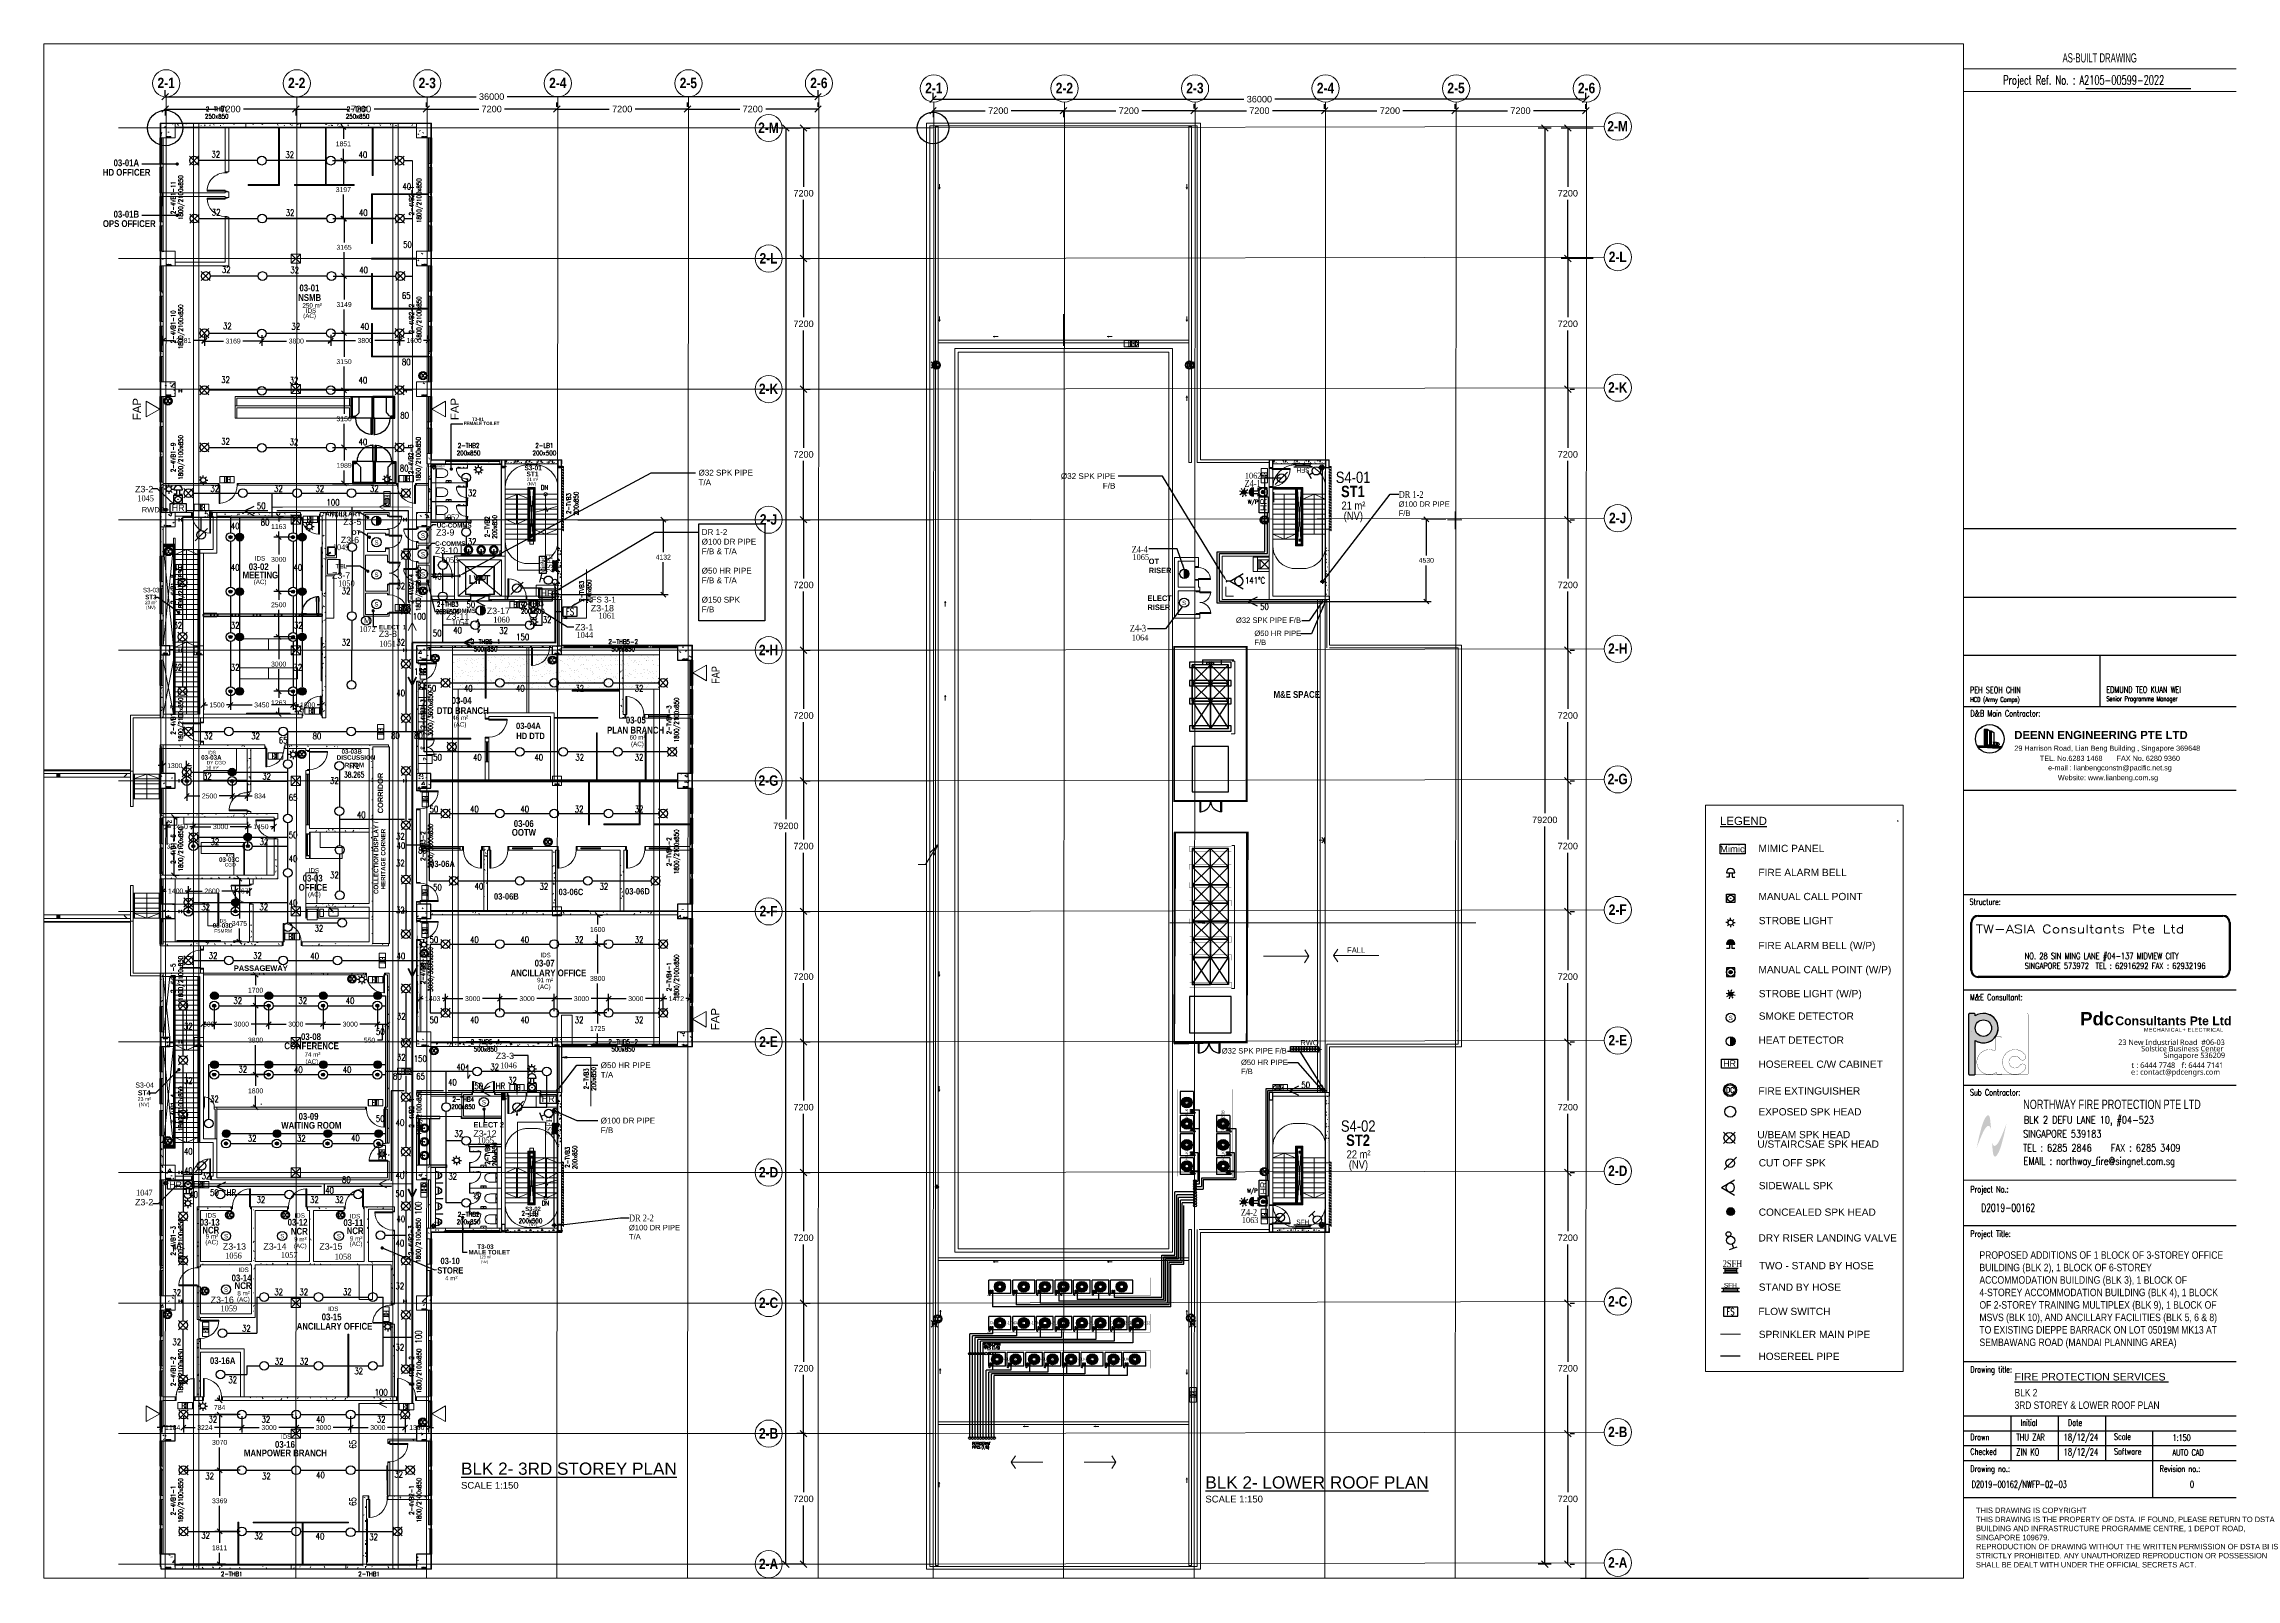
# Paper-space layout 'NWFP-02-03' of a CAD drawing. Header units: millimetres. Extents: x 20 to 826, y 15 to 579.
# The model-space entities are those that its viewports show. They can reach past a viewport. Long polylines and large blocks are cut down to what shows.
import ezdxf
from ezdxf import colors
from ezdxf.entities.mleader import LeaderData, LeaderLine
from ezdxf.enums import TextEntityAlignment as Align
from ezdxf.lldxf.tags import DXFTag
from ezdxf.math import Vec2, Vec3

# ---------------------------------------------------------------- set-up
doc = ezdxf.new("R2010")
doc.units = ezdxf.units.MM
for name, pattern in [('BLK_2 - 3RD STOREY  LOWER ROOF PLAN-archi clean_25 SEPT 2024$0$1599_DB_A_BLK2_HQ_R21-3RD STOREY 230517$0$IDA - Hidden 2-1', [750, 500, -250]), ('BLK_2 - 3RD STOREY  LOWER ROOF PLAN-archi clean_25 SEPT 2024$0$1599_DB_A_BLK2_HQ_R21-3RD STOREY 230517$0$IDA_Stair Clear', [675, 400, -137.5, 0, -137.5]), ('BLK_2 - 3RD STOREY  LOWER ROOF PLAN-archi clean_25 SEPT 2024$0$IDA - Grid Line', [3500, 2000, -500, 500, -500]), ('BLK_2 - 3RD STOREY  LOWER ROOF PLAN-archi clean_25 SEPT 2024$0$IDA - Hidden 2-1', [750, 500, -250]), ('BLK_2 - 3RD STOREY  LOWER ROOF PLAN-archi clean_25 SEPT 2024$0$IDA_Stair Clear', [675, 400, -137.5, 0, -137.5]), ('HIDDEN2', [4.7625, 3.175, -1.5875]), ('IMPORT-FIRE_ALARM', [0]), ('IMPORT-HIDDEN2', [4.7625, 3.175, -1.5875]), ('PHANTOM2', [1.25, 0.625, -0.125, 0.125, -0.125, 0.125, -0.125])]:
    doc.linetypes.add(name, pattern=pattern)
doc.layers.get('Defpoints').update_dxf_attribs({"color": 8, "lineweight": 9})
for name, color, linetype in [('_KTI_CONTROL', 9, 'Continuous'), ('A-_ANOTTBLK----_E-', 7, 'Continuous'), ('A-_ANOTTBLK_--_N', 7, 'Continuous'), ('A-_ANOTTBLK_E-', 8, 'Continuous'), ('ADRESS', 42, 'Continuous'), ('ANNOTATION', 7, 'Continuous'), ('BLK 2 - 1ST STOREY PLAN$0$ROOMTEXT', 7, 'Continuous'), ('BLK 2 - 3RD STOREY & LOWER ROOF PLAN 15062023$0$A-_ROOMNAME_A', 7, 'Continuous'), ('BLK_2 - 3RD STOREY  LOWER ROOF PLAN-archi clean_25 SEPT 2024$0$1599_DB_A_BLK2_HQ_R21-3RD STOREY 230517$0$FURNITURE', 8, 'Continuous'), ('BLK_2 - 3RD STOREY  LOWER ROOF PLAN-archi clean_25 SEPT 2024$0$FENCE LINE', 8, 'BLK_2 - 3RD STOREY  LOWER ROOF PLAN-archi clean_25 SEPT 2024$0$S-FENCE'), ('BLK_2 - 3RD STOREY  LOWER ROOF PLAN-archi clean_25 SEPT 2024$0$M-_ACON-MVEN-_N', 8, 'Continuous'), ('BLK_2 - 3RD STOREY  LOWER ROOF PLAN-archi clean_25 SEPT 2024$0$M-_DWAT----_E-N', 8, 'Continuous'), ('BLK_2 - 3RD STOREY  LOWER ROOF PLAN-archi clean_25 SEPT 2024$0$M-_DWATCOPI_E', 8, 'Continuous'), ('BLK_2 - 3RD STOREY  LOWER ROOF PLAN-archi clean_25 SEPT 2024$0$M-_DWATCOPI_E-N', 8, 'Continuous'), ('BLK_2 - 3RD STOREY  LOWER ROOF PLAN-archi clean_25 SEPT 2024$0$M-ACMV_Condensing Unit', 8, 'Continuous'), ('BLK_2 - 3RD STOREY  LOWER ROOF PLAN-archi clean_25 SEPT 2024$0$M-ACMV_Plinth', 8, 'Continuous'), ('BLK_2 - 3RD STOREY  LOWER ROOF PLAN-archi clean_25 SEPT 2024$0$M-ACMV_Ref Pipe', 8, 'BLK_2 - 3RD STOREY  LOWER ROOF PLAN-archi clean_25 SEPT 2024$0$500-1-RP'), ('BLK_2 - 3RD STOREY  LOWER ROOF PLAN-archi clean_25 SEPT 2024$0$PDF2_Geometry', 8, 'Continuous'), ('BLK_2 - 3RD STOREY  LOWER ROOF PLAN-archi clean_25 SEPT 2024$0$PDF2_Solid Fills', 8, 'Continuous'), ('DIM', 8, 'Continuous'), ('M-_DRYRISER_E-', 6, 'Continuous'), ('M-_FIREHEAT_E-', 1, 'Continuous'), ('M-_FIRESMOKE_E-', 1, 'Continuous'), ('M-_FIRESPRK_T-', 7, 'Continuous'), ('M-_SPRK-EXP_E-N', 1, 'Continuous'), ('M-_SPRKBEAM_E-', 12, 'HIDDEN2'), ('M-FIRE----_E-', 12, 'Continuous'), ('M-FIRE----_E- @ 1', 12, 'Continuous'), ('M-HOSEREEL_E-', 1, 'Continuous'), ('M_HR PIPE', 3, 'Continuous'), ('NWFP-PENETRATION', 5, 'Continuous'), ('ROOMNAME', 7, 'Continuous'), ('TITLEBLOCK', 7, 'Continuous'), ('ZONE NUMBER', 154, 'Continuous'), ('ZONENAME', 152, 'Continuous')]:
    doc.layers.add(name, color=color, linetype=linetype)
for name, color, linetype, lineweight in [('BLK_2 - 3RD STOREY  LOWER ROOF PLAN-archi clean_25 SEPT 2024$0$1599_DB_A_BLK2_HQ_R21- LINKVIEW_BLK2_1ST STOREY Toilet JOH$0$A-_DOOR----_E-1', 8, 'Continuous', 9), ('BLK_2 - 3RD STOREY  LOWER ROOF PLAN-archi clean_25 SEPT 2024$0$1599_DB_A_BLK2_HQ_R21-2ND STOREY 20230517--$0$A-_DETA----_ED-1', 8, 'Continuous', 9), ('BLK_2 - 3RD STOREY  LOWER ROOF PLAN-archi clean_25 SEPT 2024$0$1599_DB_A_BLK2_HQ_R21-2ND STOREY 20230517--$0$A-_DOOR----_E', 8, 'Continuous', 9), ('BLK_2 - 3RD STOREY  LOWER ROOF PLAN-archi clean_25 SEPT 2024$0$1599_DB_A_BLK2_HQ_R21-2ND STOREY 20230517--$0$A-_DOOR----_E-1', 8, 'Continuous', 9), ('BLK_2 - 3RD STOREY  LOWER ROOF PLAN-archi clean_25 SEPT 2024$0$1599_DB_A_BLK2_HQ_R21-2ND STOREY 20230517--$0$E-_LIGT----_E', 8, 'Continuous', 9), ('BLK_2 - 3RD STOREY  LOWER ROOF PLAN-archi clean_25 SEPT 2024$0$1599_DB_A_BLK2_HQ_R21-2ND STOREY 20230517--$0$S-_COLN----_E', 8, 'Continuous', 9), ('BLK_2 - 3RD STOREY  LOWER ROOF PLAN-archi clean_25 SEPT 2024$0$1599_DB_A_BLK2_HQ_R21-3RD STOREY 230517$0$A-_CLADPANL_E', 8, 'Continuous', 9), ('BLK_2 - 3RD STOREY  LOWER ROOF PLAN-archi clean_25 SEPT 2024$0$1599_DB_A_BLK2_HQ_R21-3RD STOREY 230517$0$A-_DETA----_ED-1', 8, 'Continuous', 9), ('BLK_2 - 3RD STOREY  LOWER ROOF PLAN-archi clean_25 SEPT 2024$0$1599_DB_A_BLK2_HQ_R21-3RD STOREY 230517$0$A-_DETA----_ED-3', 8, 'BLK_2 - 3RD STOREY  LOWER ROOF PLAN-archi clean_25 SEPT 2024$0$1599_DB_A_BLK2_HQ_R21-3RD STOREY 230517$0$IDA_Stair Clear', 9), ('BLK_2 - 3RD STOREY  LOWER ROOF PLAN-archi clean_25 SEPT 2024$0$1599_DB_A_BLK2_HQ_R21-3RD STOREY 230517$0$A-_DETA----_ED-4', 8, 'BLK_2 - 3RD STOREY  LOWER ROOF PLAN-archi clean_25 SEPT 2024$0$1599_DB_A_BLK2_HQ_R21-3RD STOREY 230517$0$IDA - Hidden 2-1', 9), ('BLK_2 - 3RD STOREY  LOWER ROOF PLAN-archi clean_25 SEPT 2024$0$1599_DB_A_BLK2_HQ_R21-3RD STOREY 230517$0$A-_DOOR----_E', 8, 'Continuous', 9), ('BLK_2 - 3RD STOREY  LOWER ROOF PLAN-archi clean_25 SEPT 2024$0$1599_DB_A_BLK2_HQ_R21-3RD STOREY 230517$0$A-_DOOR----_E-1', 8, 'Continuous', 9), ('BLK_2 - 3RD STOREY  LOWER ROOF PLAN-archi clean_25 SEPT 2024$0$1599_DB_A_BLK2_HQ_R21-3RD STOREY 230517$0$A-_FLORPATT_H-1', 8, 'Continuous', 9), ('BLK_2 - 3RD STOREY  LOWER ROOF PLAN-archi clean_25 SEPT 2024$0$1599_DB_A_BLK2_HQ_R21-3RD STOREY 230517$0$A-_FURT----_E', 8, 'Continuous', 9), ('BLK_2 - 3RD STOREY  LOWER ROOF PLAN-archi clean_25 SEPT 2024$0$1599_DB_A_BLK2_HQ_R21-3RD STOREY 230517$0$A-_GENM----_M', 8, 'Continuous', 9), ('BLK_2 - 3RD STOREY  LOWER ROOF PLAN-archi clean_25 SEPT 2024$0$1599_DB_A_BLK2_HQ_R21-3RD STOREY 230517$0$A-_HANR----_E3', 8, 'Continuous', 9), ('BLK_2 - 3RD STOREY  LOWER ROOF PLAN-archi clean_25 SEPT 2024$0$1599_DB_A_BLK2_HQ_R21-3RD STOREY 230517$0$A-_HANR----_E6', 8, 'Continuous', 9), ('BLK_2 - 3RD STOREY  LOWER ROOF PLAN-archi clean_25 SEPT 2024$0$1599_DB_A_BLK2_HQ_R21-3RD STOREY 230517$0$A-_WALL----_H-1', 8, 'Continuous', 9), ('BLK_2 - 3RD STOREY  LOWER ROOF PLAN-archi clean_25 SEPT 2024$0$1599_DB_A_BLK2_HQ_R21-3RD STOREY 230517$0$A-_WALL----_H-2', 8, 'Continuous', 9), ('BLK_2 - 3RD STOREY  LOWER ROOF PLAN-archi clean_25 SEPT 2024$0$1599_DB_A_BLK2_HQ_R21-3RD STOREY 230517$0$A-_WIND----_E', 8, 'Continuous', 9), ('BLK_2 - 3RD STOREY  LOWER ROOF PLAN-archi clean_25 SEPT 2024$0$1599_DB_A_BLK2_HQ_R21-3RD STOREY 230517$0$E-_LIGT----_E', 8, 'Continuous', 9), ('BLK_2 - 3RD STOREY  LOWER ROOF PLAN-archi clean_25 SEPT 2024$0$1599_DB_A_BLK2_HQ_R21-3RD STOREY 230517$0$M-_SANIFIXR_E', 8, 'Continuous', 9), ('BLK_2 - 3RD STOREY  LOWER ROOF PLAN-archi clean_25 SEPT 2024$0$1599_DB_A_BLK2_HQ_R21-3RD STOREY 230517$0$S-_COLN----_E', 8, 'Continuous', 9), ('BLK_2 - 3RD STOREY  LOWER ROOF PLAN-archi clean_25 SEPT 2024$0$1599_DB_A_BLK2_HQ_R21-3RD STOREY 230517$0$S-_COLN----_E-1', 8, 'Continuous', 25), ('BLK_2 - 3RD STOREY  LOWER ROOF PLAN-archi clean_25 SEPT 2024$0$A-_ANOT----_A', 8, 'Continuous', 9), ('BLK_2 - 3RD STOREY  LOWER ROOF PLAN-archi clean_25 SEPT 2024$0$A-_ANOT----_A-1', 8, 'Continuous', 9), ('BLK_2 - 3RD STOREY  LOWER ROOF PLAN-archi clean_25 SEPT 2024$0$A-_ANOT----_A-2', 8, 'Continuous', 9), ('BLK_2 - 3RD STOREY  LOWER ROOF PLAN-archi clean_25 SEPT 2024$0$A-_ANOT----_D-1', 8, 'Continuous', 9), ('BLK_2 - 3RD STOREY  LOWER ROOF PLAN-archi clean_25 SEPT 2024$0$A-_ANOTTEXT_T', 8, 'Continuous', 9), ('BLK_2 - 3RD STOREY  LOWER ROOF PLAN-archi clean_25 SEPT 2024$0$A-_DETA----_E-1', 8, 'Continuous', 9), ('BLK_2 - 3RD STOREY  LOWER ROOF PLAN-archi clean_25 SEPT 2024$0$A-_DETA----_E-2', 8, 'Continuous', 9), ('BLK_2 - 3RD STOREY  LOWER ROOF PLAN-archi clean_25 SEPT 2024$0$A-_DETA----_E-5', 8, 'Continuous', 9), ('BLK_2 - 3RD STOREY  LOWER ROOF PLAN-archi clean_25 SEPT 2024$0$A-_DETA----_ED-1', 8, 'Continuous', 9), ('BLK_2 - 3RD STOREY  LOWER ROOF PLAN-archi clean_25 SEPT 2024$0$A-_DETA----_ED-2', 8, 'BLK_2 - 3RD STOREY  LOWER ROOF PLAN-archi clean_25 SEPT 2024$0$IDA_Stair Clear', 9), ('BLK_2 - 3RD STOREY  LOWER ROOF PLAN-archi clean_25 SEPT 2024$0$A-_DETA----_ED-3', 8, 'BLK_2 - 3RD STOREY  LOWER ROOF PLAN-archi clean_25 SEPT 2024$0$IDA - Hidden 2-1', 9), ('BLK_2 - 3RD STOREY  LOWER ROOF PLAN-archi clean_25 SEPT 2024$0$A-_DOOR----_E', 8, 'Continuous', 9), ('BLK_2 - 3RD STOREY  LOWER ROOF PLAN-archi clean_25 SEPT 2024$0$A-_DOOR----_E-1', 8, 'Continuous', 9), ('BLK_2 - 3RD STOREY  LOWER ROOF PLAN-archi clean_25 SEPT 2024$0$A-_FLOR----_E', 8, 'Continuous', 9), ('BLK_2 - 3RD STOREY  LOWER ROOF PLAN-archi clean_25 SEPT 2024$0$A-_FURT----_E', 8, 'Continuous', 9), ('BLK_2 - 3RD STOREY  LOWER ROOF PLAN-archi clean_25 SEPT 2024$0$A-_FURT----_E-1', 8, 'Continuous', 9), ('BLK_2 - 3RD STOREY  LOWER ROOF PLAN-archi clean_25 SEPT 2024$0$A-_GENM----_M', 8, 'Continuous', 9), ('BLK_2 - 3RD STOREY  LOWER ROOF PLAN-archi clean_25 SEPT 2024$0$A-_GENM----_M-9', 8, 'Continuous', 9), ('BLK_2 - 3RD STOREY  LOWER ROOF PLAN-archi clean_25 SEPT 2024$0$A-_HANR----_E3', 8, 'Continuous', 9), ('BLK_2 - 3RD STOREY  LOWER ROOF PLAN-archi clean_25 SEPT 2024$0$A-_HANR----_E6', 8, 'Continuous', 9), ('BLK_2 - 3RD STOREY  LOWER ROOF PLAN-archi clean_25 SEPT 2024$0$A-_WALL----_E', 8, 'Continuous', 9), ('BLK_2 - 3RD STOREY  LOWER ROOF PLAN-archi clean_25 SEPT 2024$0$A-_WALL----_E-1', 8, 'Continuous', 18), ('BLK_2 - 3RD STOREY  LOWER ROOF PLAN-archi clean_25 SEPT 2024$0$A-_WALL----_H-1', 8, 'Continuous', 9), ('BLK_2 - 3RD STOREY  LOWER ROOF PLAN-archi clean_25 SEPT 2024$0$A-_WALL----_H-2', 8, 'Continuous', 9), ('BLK_2 - 3RD STOREY  LOWER ROOF PLAN-archi clean_25 SEPT 2024$0$A-_WALLPRTN_E', 8, 'Continuous', 9), ('BLK_2 - 3RD STOREY  LOWER ROOF PLAN-archi clean_25 SEPT 2024$0$A-_WALLPRTN_E-1', 8, 'Continuous', 18), ('BLK_2 - 3RD STOREY  LOWER ROOF PLAN-archi clean_25 SEPT 2024$0$A-_WIND----_E', 8, 'Continuous', 9), ('BLK_2 - 3RD STOREY  LOWER ROOF PLAN-archi clean_25 SEPT 2024$0$E-_LIGT----_E', 8, 'Continuous', 9), ('BLK_2 - 3RD STOREY  LOWER ROOF PLAN-archi clean_25 SEPT 2024$0$FURNITURE', 8, 'Continuous', 9), ('BLK_2 - 3RD STOREY  LOWER ROOF PLAN-archi clean_25 SEPT 2024$0$M-_SANIFIXR_E', 8, 'Continuous', 9), ('BLK_2 - 3RD STOREY  LOWER ROOF PLAN-archi clean_25 SEPT 2024$0$M-_WATR----_E', 8, 'Continuous', 9), ('BLK_2 - 3RD STOREY  LOWER ROOF PLAN-archi clean_25 SEPT 2024$0$M-_WATR----_E-1', 8, 'Continuous', 9), ('BLK_2 - 3RD STOREY  LOWER ROOF PLAN-archi clean_25 SEPT 2024$0$M-ACMV TEXT', 8, 'Continuous', 5), ('BLK_2 - 3RD STOREY  LOWER ROOF PLAN-archi clean_25 SEPT 2024$0$M-ACMV_Control Panel', 8, 'Continuous', 20), ('BLK_2 - 3RD STOREY  LOWER ROOF PLAN-archi clean_25 SEPT 2024$0$M-ACMV_Power', 8, 'BLK_2 - 3RD STOREY  LOWER ROOF PLAN-archi clean_25 SEPT 2024$0$REFRIGERANT', 0), ('BLK_2 - 3RD STOREY  LOWER ROOF PLAN-archi clean_25 SEPT 2024$0$S-_ANOTGRID_E', 8, 'Continuous', 9), ('BLK_2 - 3RD STOREY  LOWER ROOF PLAN-archi clean_25 SEPT 2024$0$S-_ANOTGRID_E-1', 8, 'BLK_2 - 3RD STOREY  LOWER ROOF PLAN-archi clean_25 SEPT 2024$0$IDA - Grid Line', 9), ('BLK_2 - 3RD STOREY  LOWER ROOF PLAN-archi clean_25 SEPT 2024$0$S-_COLN----_E', 8, 'Continuous', 9), ('BLK_2 - 3RD STOREY  LOWER ROOF PLAN-archi clean_25 SEPT 2024$0$S-_COLN----_E-1', 8, 'Continuous', 9), ('BLK_2 - 3RD STOREY  LOWER ROOF PLAN-archi clean_25 SEPT 2024$0$S-_COLN----_E-2', 8, 'Continuous', 25), ('BLK_2 - 3RD STOREY  LOWER ROOF PLAN-archi clean_25 SEPT 2024$0$S-_STRC----_A', 8, 'Continuous', 9), ('BLK_2 - 3RD STOREY  LOWER ROOF PLAN-archi clean_25 SEPT 2024$0$S-_STRC----_E', 8, 'Continuous', 9), ('G-____-____-TEXT', 7, 'Continuous', 9), ('M-_FIRE----_E-', 14, 'Continuous', 30), ('M-_FIREALAM_E-', 1, 'IMPORT-FIRE_ALARM', 30), ('M-_FIREEQPT_E-', 14, 'Continuous', 30), ('M-_SPRK----_E-', 1, 'PHANTOM2', 30), ('M-_SPRKPICO_E-', 1, 'Continuous', 30), ('M-_SPRKPIEX_E-', 1, 'Continuous', 30), ('NW_BEAM AND COLUMN', 134, 'Continuous', 5), ('S-_LINE----_N-', 140, 'Continuous', 18), ('S-TEXT', 140, 'Continuous', 18), ('TITLE BLOCK$0$TB', 7, 'Continuous', 13)]:
    doc.layers.add(name, color=color, linetype=linetype, lineweight=lineweight)
doc.styles.add('Arial', font='arial.ttf', dxfattribs={"width": 0.8, "height": 300})
doc.styles.add('Arial Narrow', font='ARIALN.TTF', dxfattribs={"height": 250})
doc.styles.add('BLK 2 - 1ST STOREY PLAN$0$Arial', font='arial.ttf', dxfattribs={"height": 300})
doc.styles.add('BLK 2 - 3RD STOREY & LOWER ROOF PLAN 15062023$0$Arial Narrow_B_3', font='ARIALNB.TTF', dxfattribs={"height": 375})
doc.styles.add('BLK_2 - 3RD STOREY  LOWER ROOF PLAN-archi clean_25 SEPT 2024$0$1599_DB_A_BLK2_HQ_R21-3RD STOREY 230517$0$Arial', font='arial.ttf')
doc.styles.add('BLK_2 - 3RD STOREY  LOWER ROOF PLAN-archi clean_25 SEPT 2024$0$Arial', font='arial.ttf', dxfattribs={"height": 450})
doc.styles.add('BLK_2 - 3RD STOREY  LOWER ROOF PLAN-archi clean_25 SEPT 2024$0$Arial Narrow', font='ARIALN.TTF', dxfattribs={"height": 625})
doc.styles.add('BLK_2 - 3RD STOREY  LOWER ROOF PLAN-archi clean_25 SEPT 2024$0$Arial Narrow_1', font='ARIALN.TTF', dxfattribs={"height": 500})
doc.styles.add('BLK_2 - 3RD STOREY  LOWER ROOF PLAN-archi clean_25 SEPT 2024$0$Arial Narrow_B', font='ARIALNB.TTF', dxfattribs={"height": 575})
doc.styles.add('BLK_2 - 3RD STOREY  LOWER ROOF PLAN-archi clean_25 SEPT 2024$0$Arial Narrow_B_4', font='ARIALNB.TTF', dxfattribs={"height": 625})
doc.styles.add('BLK_2 - 3RD STOREY  LOWER ROOF PLAN-archi clean_25 SEPT 2024$0$Arial_2', font='arial.ttf', dxfattribs={"width": 0.8, "height": 150})
doc.styles.add('BLK_2 - 3RD STOREY  LOWER ROOF PLAN-archi clean_25 SEPT 2024$0$Arial_3', font='arial.ttf', dxfattribs={"height": 300})
doc.styles.add('BLK_2 - 3RD STOREY  LOWER ROOF PLAN-archi clean_25 SEPT 2024$0$ROMANS', font='romans.shx', dxfattribs={"width": 0.8})
doc.styles.add('BLK_2 - 3RD STOREY  LOWER ROOF PLAN-archi clean_25 SEPT 2024$0$Standard', font='txt')
doc.styles.add('BLK_2 - 3RD STOREY  LOWER ROOF PLAN_12 JUNE 2024$0$Arial Narrow', font='ARIALN.TTF', dxfattribs={"height": 625})
doc.styles.add('BLK_2 - 3RD STOREY  LOWER ROOF PLAN_12 JUNE 2024$0$Arial Narrow_1', font='ARIALN.TTF', dxfattribs={"height": 500})
doc.styles.add('BLK_2 - 3RD STOREY  LOWER ROOF PLAN_12 JUNE 2024$0$Arial Narrow_2', font='ARIALN.TTF', dxfattribs={"height": 375})
doc.styles.add('BLK_2 - 3RD STOREY  LOWER ROOF PLAN_12 JUNE 2024$0$Arial Narrow_3', font='ARIALN.TTF', dxfattribs={"height": 450})
doc.styles.add('BLK_2 - 3RD STOREY  LOWER ROOF PLAN_12 JUNE 2024$0$Arial Narrow_4', font='ARIALN.TTF', dxfattribs={"height": 2.135703})
doc.styles.add('BLK_2 - 3RD STOREY  LOWER ROOF PLAN_12 JUNE 2024$0$Arial Narrow_B_1', font='ARIALNB.TTF', dxfattribs={"height": 500})
doc.styles.add('BLK_2 - 3RD STOREY  LOWER ROOF PLAN_12 JUNE 2024$0$Arial Narrow_B_2', font='ARIALNB.TTF', dxfattribs={"height": 300})
doc.styles.add('BLK_2 - 3RD STOREY  LOWER ROOF PLAN_12 JUNE 2024$0$Arial Narrow_B_3', font='ARIALNB.TTF', dxfattribs={"height": 375})
doc.styles.add('BLK_2 - 3RD STOREY  LOWER ROOF PLAN_12 JUNE 2024$0$Arial Narrow_B_4', font='ARIALNB.TTF', dxfattribs={"height": 625})
doc.styles.add('MtXpl_Trebuchet_MS', font='trebucbd.ttf')
doc.styles.add('PDC', font='arialbd.ttf', dxfattribs={"width": 0.9, "height": 300})
doc.styles.add('PDC-Add', font='trebuc.ttf')
doc.styles.add('ROMANC', font='ARIALUNI.TTF')
doc.styles.add('RomanD', font='romand__.ttf', dxfattribs={"width": 1.3, "height": 3})
doc.styles.add('ROMANS-1', font='romans.shx', dxfattribs={"width": 0.7})
doc.styles.add('RomanS_3', font='romans__.ttf', dxfattribs={"width": 0.8, "height": 50})
doc.styles.add('RomanS_5', font='romans__.ttf', dxfattribs={"width": 0.8, "height": 250})
doc.styles.add('RomanS_6', font='romans__.ttf', dxfattribs={"width": 0.65, "height": 2.25})
doc.styles.add('Simplex', font='SIMPLEX.shx', dxfattribs={"width": 0.8, "height": 2.5})
doc.styles.get("Standard").update_dxf_attribs({"font": 'arial.ttf'})
doc.styles.add('Swis721 BlkCn BT', font='swissck.ttf', dxfattribs={"width": 0.65, "height": 8})
doc.styles.add('TIME', font='times.ttf', dxfattribs={"width": 0.8})
doc.styles.add('TW_Romans', font='romans.shx', dxfattribs={"width": 0.8})
doc.styles.add('X_1368_ TITLE BLK A1$0$X_1368_ TITLE BLK A1$0$Standard', font='txt_____.ttf')
doc.linetypes.add('BLK_2 - 3RD STOREY  LOWER ROOF PLAN-archi clean_25 SEPT 2024$0$500-1-RP', pattern='A,0.75,-0.5,0.75,-0.5,0.75,-0.5,0.75,-1.7,["RP",BLK_2 - 3RD STOREY  LOWER ROOF PLAN-archi clean_25 SEPT 2024$0$Standard,S=1,R=0,X=-1,Y=-0.5],-1.7', length=7.9)
doc.linetypes.add('BLK_2 - 3RD STOREY  LOWER ROOF PLAN-archi clean_25 SEPT 2024$0$REFRIGERANT', pattern='A,15,-5.08,["R",BLK_2 - 3RD STOREY  LOWER ROOF PLAN-archi clean_25 SEPT 2024$0$Standard,S=2.54,R=0,X=-2.54,Y=-1.27],-5.08', length=25.16)
tags = doc.linetypes.add('BLK_2 - 3RD STOREY  LOWER ROOF PLAN-archi clean_25 SEPT 2024$0$S-FENCE', pattern='A,0.3,-0.1,["/",BLK_2 - 3RD STOREY  LOWER ROOF PLAN-archi clean_25 SEPT 2024$0$Standard,S=0.1,R=0,X=-0.05,Y=-0.05],-0.1', length=0.5).pattern_tags.tags
tags[15:16] = [DXFTag(74, 4), DXFTag(75, 0), DXFTag(340, '0'), DXFTag(46, 1.0), DXFTag(50, 0.0), DXFTag(44, 0.0), DXFTag(45, 0.0)]
tags[4:5] = [DXFTag(74, 4), DXFTag(75, 0), DXFTag(340, '0'), DXFTag(46, 1.0), DXFTag(50, 0.0), DXFTag(44, 0.0), DXFTag(45, 0.0)]
doc.dimstyles.new('DIM 150', dxfattribs={"dimscale": 1500, "dimtxt": 0.18, "dimasz": 0.18, "dimexe": 0.18, "dimexo": 0.0625, "dimgap": 0.09, "dimtad": 0, "dimtih": 1, "dimtoh": 1, "dimdec": 0, "dimzin": 0, "dimdsep": 46, "dimtxsty": 'Standard', "dimblk": 'OBLIQUE', "dimcen": 0.09, "dimadec": 0, "dimazin": 0, "dimtfac": 1, "dimtdec": 0, "dimtofl": 0, "dimtmove": 0, "dimatfit": 3, "dimfxl": 1, "dimtolj": 1, "dimtzin": 0, "dimarcsym": 0})
doc.dimstyles.new('DIM 200', dxfattribs={"dimscale": 2000, "dimtxt": 0.18, "dimasz": 0.18, "dimexe": 0.18, "dimexo": 0.0625, "dimgap": 0.09, "dimtad": 0, "dimtih": 1, "dimtoh": 1, "dimdec": 0, "dimzin": 0, "dimdsep": 46, "dimtxsty": 'Standard', "dimblk": 'OBLIQUE', "dimcen": 0.09, "dimadec": 0, "dimazin": 0, "dimtfac": 1, "dimtdec": 0, "dimtofl": 0, "dimtmove": 0, "dimatfit": 3, "dimfxl": 1, "dimtolj": 1, "dimtzin": 0, "dimarcsym": 0})
doc.dimstyles.new('ROOM', dxfattribs={"dimscale": 1000, "dimtxt": 0.18, "dimasz": 0.18, "dimexe": 0.18, "dimexo": 0.0625, "dimgap": 0.09, "dimtad": 0, "dimtih": 1, "dimtoh": 1, "dimdec": 0, "dimzin": 0, "dimdsep": 46, "dimtxsty": 'Standard', "dimblk": 'OBLIQUE', "dimcen": 0.09, "dimadec": 0, "dimazin": 0, "dimtfac": 1, "dimtdec": 0, "dimtofl": 0, "dimtmove": 0, "dimatfit": 3, "dimldrblk": 'DOT', "dimfxl": 1, "dimtolj": 1, "dimtzin": 0, "dimarcsym": 0})
pattern_1 = [(0, (-131307.08, -42727.71), (1016, 254), [83.82, -678.18, 83.82, -678.18, -4064]), (0, (-131307.08, -42727.71), (1016, 254), [-1524, 83.82, -1440.18, 83.82, -678.18, -1778]), (0, (-131307.08, -42727.71), (1016, 254), [-3810, 83.82, -424.18, 83.82, -1186.18]), (120, (-130926.08, -42600.71), (-727.97045, 752.8818), [83.82, -678.18, 83.82, -678.18, -4064]), (120, (-130926.08, -42600.71), (-727.97045, 752.8818), [-1524, 83.82, -1440.18, 83.82, -678.18, -1778]), (120, (-130926.08, -42600.71), (-727.97045, 752.8818), [-3810, 83.82, -424.18, 83.82, -1186.18]), (240, (-130799.08, -42092.71), (-288.02955, -1006.8818), [83.82, -678.18, 83.82, -678.18, -4064]), (240, (-130799.08, -42092.71), (-288.02955, -1006.8818), [-1524, 83.82, -1440.18, 83.82, -678.18, -1778]), (240, (-130799.08, -42092.71), (-288.02955, -1006.8818), [-3810, 83.82, -424.18, 83.82, -1186.18])]
pattern_2 = [(50, (-131307.1, -42727.7), (1821.84, -159.39), [190.5, -2095.5]), (355, (-131307, -42727.7), (-352.43, 1910.57), [152.4, -1676.4]), (100.451, (-131155.3, -42741), (1469.426, 1751.166), [161.9, -1780.9]), (46.184, (-131307, -42219.7), (2710.79, -420.43), [285.75, -3143.25]), (96.636, (-131081.2, -42254.7), (2374.03, 2474.28), [242.85, -2671.35]), (351.184, (-131307, -42219.7), (2374.05, 2474.25), [228.6, -2514.6]), (21, (-131053.1, -42346.7), (1516.143, -1022.652), [190.5, -2095.5]), (326, (-131053, -42346.7), (618.02, 1841.88), [152.4, -1676.4]), (71.451, (-130926.7, -42432), (2134.17, 819.212), [161.9, -1780.9]), (37.5, (-131307.1, -42727.7), (30.886, 845.5504), [83.82, -1572.26, 83.82, -1617.98, -1682.75]), (37.5, (-131307.1, -42727.7), (30.886, 845.5504), [-3357.88, 83.82, -1598.93]), (7.5, (-131307.1, -42727.7), (668.197, 1001.806), [83.82, -886.46, 83.82, -1534.16, -641.35]), (7.5, (-131307.1, -42727.7), (668.197, 1001.806), [-2588.26, 83.82, -557.53]), (327.5, (-131873.5, -42727.7), (1355.909, -57.2896), [83.82, -551.18, 83.82, -1897.38, -2628.9]), (327.5, (-131873.5, -42727.7), (1355.909, -57.2896), [-2616.2, 83.82, -2545.08]), (317.5, (-132127.5, -42727.7), (1481.293, 254.266), [83.82, -741.68, 83.82, -1231.9, -1866.9]), (317.5, (-132127.5, -42727.7), (1481.293, 254.266), [-2141.22, 83.82, -1783.08])]
pattern_3 = [(0, (-131307.1, -42727.7), (635, 635), [79.375, -555.625]), (90, (-131307.1, -42727.7), (-635, 635), [79.375, -555.625]), (135, (-131227.7, -42727.7), (-635.0003, 0), [112.253, -785.772]), (0, (-131227.7, -42370.5), (635, 635), [79.375, -555.625]), (45, (-131188, -42410.2), (0, 635.0003), [56.127, -841.899]), (135, (-131188, -42410.2), (-635.0003, 0), [56.127, -841.899]), (0, (-130989.6, -42211.8), (635, 635), [112.253, -522.747]), (45, (-130989.6, -42211.78), (0, 635.0003), [79.375, -818.651]), (135, (-130877.33, -42211.78), (-635.0003, 0), [79.375, -818.651]), (90, (-130870.5, -42568.96), (-635, 635), [79.375, -555.625]), (45, (-130870.5, -42568.96), (0, 635.0003), [56.127, -841.899]), (135, (-130830.83, -42529.3), (-635.0003, 0), [56.127, -841.899]), (0, (-131227.7, -42568.96), (635, 635), [39.687, -531.812]), (0, (-130751.46, -42410.2), (635, 635), [39.687, -531.812]), (90, (-130949.9, -42330.84), (-635, 635), [39.687, -531.812]), (135, (-130870.5, -42688.03), (-635.0003, 0), [56.127, -841.899]), (135, (-131148.33, -42251.46), (-635.0003, 0), [56.127, -841.899]), (45, (-131009.43, -42519.36), (0, 635.0003), [56.127, -841.899]), (90, (-131088.8, -42648.34), (-635, 635), [9.922, -625.078]), (90, (-131059.03, -42380.45), (-635, 635), [9.922, -625.078]), (90, (-130761.4, -42271.3), (-635, 635), [9.922, -625.078]), (90, (-130751.46, -42608.65), (-635, 635), [9.922, -625.078])]
pattern_4 = [(0, (-131307.1, -42727.7), (635, 635), [79.375, -555.625]), (90, (-131307.1, -42727.7), (-635, 635), [79.375, -555.625]), (135, (-131227.7, -42727.7), (-635.0003, 0), [112.253, -785.772]), (0, (-131227.7, -42370.5), (635, 635), [79.375, -555.625]), (45, (-131188, -42410.2), (0, 635.0003), [56.127, -841.899]), (135, (-131188, -42410.2), (-635.0003, 0), [56.127, -841.899]), (0, (-130989.6, -42211.8), (635, 635), [112.253, -522.747]), (45, (-130989.6, -42211.78), (0, 635.0003), [79.375, -818.651]), (135, (-130877.33, -42211.78), (-635.0003, 0), [79.375, -818.651]), (90, (-130870.5, -42568.96), (-635, 635), [79.375, -555.625]), (45, (-130870.5, -42568.96), (0, 635.0003), [56.127, -841.899]), (135, (-130830.83, -42529.3), (-635.0003, 0), [56.127, -841.899]), (0, (-131227.7, -42568.96), (635, 635), [39.687, -531.812]), (0, (-130751.46, -42410.2), (635, 635), [39.687, -531.812]), (90, (-130949.9, -42330.84), (-635, 635), [39.687, -531.812]), (135, (-130870.5, -42688.03), (-635.0003, 0), [56.127, -841.899]), (135, (-131148.33, -42251.46), (-635.0003, 0), [56.127, -841.899]), (45, (-131009.43, -42519.36), (0, 635.0003), [56.127, -841.899]), (90, (-131088.8, -42648.34), (-635, 635), [9.922, -625.078]), (90, (-131059.03, -42380.45), (-635, 635), [9.922, -625.078]), (90, (-130761.4, -42271.3), (-635, 635), [9.922, -625.078]), (90, (-130751.46, -42608.65), (-635, 635), [9.922, -625.078])]
pattern_5 = [(270, (-122611.37, -78352.37), (300, 2e-14), []), (0, (-122611.37, -78352.37), (0, 300), [])]
pattern_6 = [(270, (-122611.37, -78411.28), (300, 2e-14), []), (0, (-122611.37, -78411.28), (0, 300), [])]
pattern_7 = [(50, (0, 0), (1821.841, -159.39), [190.5, -2095.5]), (355, (0, 0), (-352.428, 1910.567), [152.4, -1676.4]), (100.451, (151.8, -13.3), (1469.426, 1751.166), [161.9, -1780.901]), (46.184, (0, 508), (2710.79, -420.428), [285.75, -3143.25]), (96.636, (226, 473), (2374.026, 2474.276), [242.85, -2671.35]), (351.184, (0, 508), (2374.05, 2474.253), [228.6, -2514.6]), (21, (254, 381), (1516.143, -1022.652), [190.5, -2095.5]), (326, (254, 381), (618.02, 1841.88), [152.4, -1676.4]), (71.451, (380.3, 295.8), (2134.171, 819.212), [161.9, -1780.901]), (37.5, (0, 0), (30.886, 845.5504), [83.82, -1572.26, 83.82, -1617.98, -1682.75]), (37.5, (0, 0), (30.886, 845.5504), [-3357.88, 83.82, -1598.93]), (7.5, (0, 0), (668.1966, 1001.8057), [83.82, -886.46, 83.82, -1534.16, -641.35]), (7.5, (0, 0), (668.1966, 1001.8057), [-2588.26, 83.82, -557.53]), (327.5, (-566.4, 0), (1355.9093, -57.2896), [83.82, -551.18, 83.82, -1897.38, -2628.9]), (327.5, (-566.4, 0), (1355.9093, -57.2896), [-2616.2, 83.82, -2545.08]), (317.5, (-820.4, 0), (1481.293, 254.266), [83.82, -741.68, 83.82, -1231.9, -1866.9]), (317.5, (-820.4, 0), (1481.293, 254.266), [-2141.22, 83.82, -1783.08])]
pattern_8 = [(0, (0, 0), (1016, 254), [83.82, -678.18, 83.82, -678.18, -4064]), (0, (0, 0), (1016, 254), [-1524, 83.82, -1440.18, 83.82, -678.18, -1778]), (0, (0, 0), (1016, 254), [-3810, 83.82, -424.18, 83.82, -1186.18]), (120, (381, 127), (-727.97045, 752.8818), [83.82, -678.18, 83.82, -678.18, -4064]), (120, (381, 127), (-727.97045, 752.8818), [-1524, 83.82, -1440.18, 83.82, -678.18, -1778]), (120, (381, 127), (-727.97045, 752.8818), [-3810, 83.82, -424.18, 83.82, -1186.18]), (240, (508, 635), (-288.02955, -1006.8818), [83.82, -678.18, 83.82, -678.18, -4064]), (240, (508, 635), (-288.02955, -1006.8818), [-1524, 83.82, -1440.18, 83.82, -678.18, -1778]), (240, (508, 635), (-288.02955, -1006.8818), [-3810, 83.82, -424.18, 83.82, -1186.18])]
pattern_9 = [(0, (0, 0), (635, 635), [79.375, -555.625]), (90, (0, 0), (-635, 635), [79.375, -555.625]), (135, (79.38, 0), (-635.0003, 0), [112.253, -785.772]), (0, (79.4, 357.2), (635, 635), [79.375, -555.625]), (45, (119.06, 317.5), (0, 635.0003), [56.127, -841.899]), (135, (119.06, 317.5), (-635.0003, 0), [56.127, -841.899]), (0, (317.5, 515.94), (635, 635), [112.253, -522.747]), (45, (317.5, 515.94), (0, 635.0003), [79.375, -818.651]), (135, (429.75, 515.94), (-635.0003, 0), [79.375, -818.651]), (90, (436.56, 158.75), (-635, 635), [79.375, -555.625]), (45, (436.56, 158.75), (0, 635.0003), [56.127, -841.899]), (135, (476.25, 198.44), (-635.0003, 0), [56.127, -841.899]), (0, (79.4, 158.75), (635, 635), [39.687, -531.812]), (0, (555.6, 317.5), (635, 635), [39.687, -531.812]), (90, (357.2, 396.9), (-635, 635), [39.687, -531.812]), (135, (436.56, 39.7), (-635.0003, 0), [56.127, -841.899]), (135, (158.75, 476.25), (-635.0003, 0), [56.127, -841.899]), (45, (297.66, 208.36), (0, 635.0003), [56.127, -841.899]), (90, (218.3, 79.4), (-635, 635), [9.922, -625.078]), (90, (248.05, 347.27), (-635, 635), [9.922, -625.078]), (90, (545.7, 456.4), (-635, 635), [9.922, -625.078]), (90, (555.6, 119.06), (-635, 635), [9.922, -625.078])]
pattern_10 = [(50, (120236.4, 57277.4), (1821.84, -159.39), [190.5, -2095.5]), (355, (120236.4, 57277.4), (-352.428, 1910.567), [152.4, -1676.4]), (100.451, (120388.2, 57264.1), (1469.426, 1751.166), [161.9, -1780.9]), (46.184, (120236.4, 57785.4), (2710.79, -420.428), [285.75, -3143.25]), (96.636, (120462.3, 57750.3), (2374.026, 2474.276), [242.85, -2671.35]), (351.184, (120236.4, 57785.4), (2374.05, 2474.25), [228.6, -2514.6]), (21, (120490.4, 57658.4), (1516.144, -1022.652), [190.5, -2095.5]), (326, (120490.4, 57658.4), (618.02, 1841.88), [152.4, -1676.4]), (71.451, (120616.7, 57573.2), (2134.171, 819.212), [161.9, -1780.9]), (37.5, (120236.4, 57277.4), (30.886, 845.5504), [83.82, -1572.26, 83.82, -1617.98, -1682.75]), (37.5, (120236.4, 57277.4), (30.886, 845.5504), [-3357.88, 83.82, -1598.93]), (7.5, (120236.4, 57277.4), (668.1966, 1001.806), [83.82, -886.46, 83.82, -1534.16, -641.35]), (7.5, (120236.4, 57277.4), (668.1966, 1001.806), [-2588.26, 83.82, -557.53]), (327.5, (119669.95, 57277.4), (1355.9093, -57.2896), [83.82, -551.18, 83.82, -1897.38, -2628.9]), (327.5, (119669.95, 57277.4), (1355.9093, -57.2896), [-2616.2, 83.82, -2545.08]), (317.5, (119416, 57277.4), (1481.293, 254.266), [83.82, -741.68, 83.82, -1231.9, -1866.9]), (317.5, (119416, 57277.4), (1481.293, 254.266), [-2141.22, 83.82, -1783.08])]
pattern_11 = [(50, (117136.4, 57277.4), (1821.84, -159.39), [190.5, -2095.5]), (355, (117136.4, 57277.4), (-352.428, 1910.567), [152.4, -1676.4]), (100.451, (117288.2, 57264.1), (1469.426, 1751.166), [161.9, -1780.9]), (46.184, (117136.4, 57785.4), (2710.79, -420.428), [285.75, -3143.25]), (96.636, (117362.3, 57750.3), (2374.026, 2474.276), [242.85, -2671.35]), (351.184, (117136.4, 57785.4), (2374.05, 2474.25), [228.6, -2514.6]), (21, (117390.4, 57658.4), (1516.144, -1022.652), [190.5, -2095.5]), (326, (117390.4, 57658.4), (618.02, 1841.88), [152.4, -1676.4]), (71.451, (117516.7, 57573.2), (2134.171, 819.212), [161.9, -1780.9]), (37.5, (117136.4, 57277.4), (30.886, 845.5504), [83.82, -1572.26, 83.82, -1617.98, -1682.75]), (37.5, (117136.4, 57277.4), (30.886, 845.5504), [-3357.88, 83.82, -1598.93]), (7.5, (117136.4, 57277.4), (668.1966, 1001.806), [83.82, -886.46, 83.82, -1534.16, -641.35]), (7.5, (117136.4, 57277.4), (668.1966, 1001.806), [-2588.26, 83.82, -557.53]), (327.5, (116569.95, 57277.4), (1355.9093, -57.2896), [83.82, -551.18, 83.82, -1897.38, -2628.9]), (327.5, (116569.95, 57277.4), (1355.9093, -57.2896), [-2616.2, 83.82, -2545.08]), (317.5, (116316, 57277.4), (1481.293, 254.266), [83.82, -741.68, 83.82, -1231.9, -1866.9]), (317.5, (116316, 57277.4), (1481.293, 254.266), [-2141.22, 83.82, -1783.08])]
pattern_12 = [(50, (120236.4, 99427.4), (1821.84, -159.39), [190.5, -2095.5]), (355, (120236.4, 99427.4), (-352.428, 1910.567), [152.4, -1676.4]), (100.451, (120388.2, 99414.1), (1469.426, 1751.166), [161.9, -1780.9]), (46.184, (120236.4, 99935.4), (2710.79, -420.428), [285.75, -3143.25]), (96.636, (120462.3, 99900.3), (2374.026, 2474.276), [242.85, -2671.35]), (351.184, (120236.4, 99935.4), (2374.05, 2474.253), [228.6, -2514.6]), (21, (120490.4, 99808.4), (1516.144, -1022.652), [190.5, -2095.5]), (326, (120490.4, 99808.4), (618.02, 1841.88), [152.4, -1676.4]), (71.451, (120616.7, 99723.2), (2134.171, 819.212), [161.9, -1780.9]), (37.5, (120236.4, 99427.4), (30.886, 845.5504), [83.82, -1572.26, 83.82, -1617.98, -1682.75]), (37.5, (120236.4, 99427.4), (30.886, 845.5504), [-3357.88, 83.82, -1598.93]), (7.5, (120236.4, 99427.4), (668.1966, 1001.806), [83.82, -886.46, 83.82, -1534.16, -641.35]), (7.5, (120236.4, 99427.4), (668.1966, 1001.806), [-2588.26, 83.82, -557.53]), (327.5, (119669.95, 99427.4), (1355.9093, -57.2896), [83.82, -551.18, 83.82, -1897.38, -2628.9]), (327.5, (119669.95, 99427.4), (1355.9093, -57.2896), [-2616.2, 83.82, -2545.08]), (317.5, (119416, 99427.4), (1481.293, 254.266), [83.82, -741.68, 83.82, -1231.9, -1866.9]), (317.5, (119416, 99427.4), (1481.293, 254.266), [-2141.22, 83.82, -1783.08])]
pattern_13 = [(0, (42341.6, 0), (635, 635), [79.375, -555.625]), (90, (42341.6, 0), (-635, 635), [79.375, -555.625]), (135, (42420.97, 0), (-635.0003, 0), [112.253, -785.772]), (0, (42421, 357.2), (635, 635), [79.375, -555.625]), (45, (42460.66, 317.5), (0, 635.0003), [56.127, -841.899]), (135, (42460.66, 317.5), (-635.0003, 0), [56.127, -841.899]), (0, (42659.1, 515.94), (635, 635), [112.253, -522.747]), (45, (42659.1, 515.94), (0, 635.0003), [79.375, -818.651]), (135, (42771.35, 515.94), (-635.0003, 0), [79.375, -818.651]), (90, (42778.16, 158.75), (-635, 635), [79.375, -555.625]), (45, (42778.16, 158.75), (0, 635.0003), [56.127, -841.899]), (135, (42817.84, 198.44), (-635.0003, 0), [56.127, -841.899]), (0, (42421, 158.75), (635, 635), [39.687, -531.812]), (0, (42897.2, 317.5), (635, 635), [39.687, -531.812]), (90, (42698.8, 396.9), (-635, 635), [39.687, -531.812]), (135, (42778.16, 39.7), (-635.0003, 0), [56.127, -841.899]), (135, (42500.34, 476.25), (-635.0003, 0), [56.127, -841.899]), (45, (42639.25, 208.36), (0, 635.0003), [56.127, -841.899]), (90, (42559.9, 79.4), (-635, 635), [9.922, -625.078]), (90, (42589.64, 347.27), (-635, 635), [9.922, -625.078]), (90, (42887.3, 456.4), (-635, 635), [9.922, -625.078]), (90, (42897.2, 119.06), (-635, 635), [9.922, -625.078])]
pattern_14 = [(270, (-122611.37, -78352.37), (300, 2e-14), []), (0, (-122611.37, -78352.37), (0, 300), [])]
pattern_15 = [(50, (5e-10, 3e-11), (1821.841, -159.39), [190.5, -2095.5]), (355, (5e-10, 3e-11), (-352.428, 1910.567), [152.4, -1676.4]), (100.451, (151.8, -13.3), (1469.426, 1751.166), [161.9, -1780.9]), (46.184, (5e-10, 508), (2710.79, -420.428), [285.75, -3143.25]), (96.636, (226, 473), (2374.026, 2474.276), [242.85, -2671.35]), (351.184, (5e-10, 508), (2374.05, 2474.25), [228.6, -2514.6]), (21, (254, 381), (1516.143, -1022.652), [190.5, -2095.5]), (326, (254, 381), (618.02, 1841.88), [152.4, -1676.4]), (71.451, (380.3, 295.8), (2134.171, 819.212), [161.9, -1780.9]), (37.5, (5e-10, 3e-11), (30.886, 845.5504), [83.82, -1572.26, 83.82, -1617.98, -1682.75]), (37.5, (5e-10, 3e-11), (30.886, 845.5504), [-3357.88, 83.82, -1598.93]), (7.5, (5e-10, 3e-11), (668.1966, 1001.806), [83.82, -886.46, 83.82, -1534.16, -641.35]), (7.5, (5e-10, 3e-11), (668.1966, 1001.806), [-2588.26, 83.82, -557.53]), (327.5, (-566.4, 3e-11), (1355.9093, -57.2896), [83.82, -551.18, 83.82, -1897.38, -2628.9]), (327.5, (-566.4, 3e-11), (1355.9093, -57.2896), [-2616.2, 83.82, -2545.08]), (317.5, (-820.4, 3e-11), (1481.293, 254.266), [83.82, -741.68, 83.82, -1231.9, -1866.9]), (317.5, (-820.4, 3e-11), (1481.293, 254.266), [-2141.22, 83.82, -1783.08])]
pattern_16 = [(50, (-131307.1, -42727.7), (1821.84, -159.39), [190.5, -2095.5]), (355, (-131307, -42727.7), (-352.43, 1910.57), [152.4, -1676.4]), (100.451, (-131155.3, -42741), (1469.43, 1751.17), [161.9, -1780.9]), (46.184, (-131307, -42219.7), (2710.79, -420.43), [285.75, -3143.25]), (96.636, (-131081.2, -42254.7), (2374.03, 2474.28), [242.85, -2671.35]), (351.184, (-131307, -42219.7), (2374.05, 2474.25), [228.6, -2514.6]), (21, (-131053.1, -42346.7), (1516.143, -1022.65), [190.5, -2095.5]), (326, (-131053, -42346.7), (618.02, 1841.88), [152.4, -1676.4]), (71.451, (-130926.7, -42432), (2134.17, 819.21), [161.9, -1780.9]), (37.5, (-131307.1, -42727.7), (30.886, 845.55), [83.82, -1572.26, 83.82, -1617.98, -1682.75]), (37.5, (-131307.1, -42727.7), (30.886, 845.55), [-3357.88, 83.82, -1598.93]), (7.5, (-131307.1, -42727.7), (668.197, 1001.806), [83.82, -886.46, 83.82, -1534.16, -641.35]), (7.5, (-131307.1, -42727.7), (668.197, 1001.806), [-2588.26, 83.82, -557.53]), (327.5, (-131873.5, -42727.7), (1355.909, -57.29), [83.82, -551.18, 83.82, -1897.38, -2628.9]), (327.5, (-131873.5, -42727.7), (1355.909, -57.29), [-2616.2, 83.82, -2545.08]), (317.5, (-132127.5, -42727.7), (1481.293, 254.266), [83.82, -741.68, 83.82, -1231.9, -1866.9]), (317.5, (-132127.5, -42727.7), (1481.293, 254.266), [-2141.22, 83.82, -1783.08])]
pattern_17 = [(0, (-131307.08, -42727.71), (1016, 254), [83.82, -678.18, 83.82, -678.18, -4064]), (0, (-131307.08, -42727.71), (1016, 254), [-1524, 83.82, -1440.18, 83.82, -678.18, -1778]), (0, (-131307.08, -42727.71), (1016, 254), [-3810, 83.82, -424.18, 83.82, -1186.18]), (120, (-130926.08, -42600.71), (-727.9705, 752.8818), [83.82, -678.18, 83.82, -678.18, -4064]), (120, (-130926.08, -42600.71), (-727.9705, 752.8818), [-1524, 83.82, -1440.18, 83.82, -678.18, -1778]), (120, (-130926.08, -42600.71), (-727.9705, 752.8818), [-3810, 83.82, -424.18, 83.82, -1186.18]), (240, (-130799.08, -42092.71), (-288.0295, -1006.8818), [83.82, -678.18, 83.82, -678.18, -4064]), (240, (-130799.08, -42092.71), (-288.0295, -1006.8818), [-1524, 83.82, -1440.18, 83.82, -678.18, -1778]), (240, (-130799.08, -42092.71), (-288.0295, -1006.8818), [-3810, 83.82, -424.18, 83.82, -1186.18])]
pattern_18 = [(50, (-131307.1, -42727.7), (1821.84, -159.39), [190.5, -2095.5]), (355, (-131307, -42727.7), (-352.43, 1910.57), [152.4, -1676.4]), (100.451, (-131155.3, -42741), (1469.43, 1751.17), [161.9, -1780.9]), (46.184, (-131307, -42219.7), (2710.79, -420.43), [285.75, -3143.25]), (96.636, (-131081.2, -42254.7), (2374.03, 2474.28), [242.85, -2671.35]), (351.184, (-131307, -42219.7), (2374.05, 2474.25), [228.6, -2514.6]), (21, (-131053.1, -42346.7), (1516.14, -1022.65), [190.5, -2095.5]), (326, (-131053, -42346.7), (618.02, 1841.88), [152.4, -1676.4]), (71.451, (-130926.7, -42432), (2134.17, 819.21), [161.9, -1780.9]), (37.5, (-131307.1, -42727.7), (30.886, 845.55), [83.82, -1572.26, 83.82, -1617.98, -1682.75]), (37.5, (-131307.1, -42727.7), (30.886, 845.55), [-3357.88, 83.82, -1598.93]), (7.5, (-131307.1, -42727.7), (668.197, 1001.806), [83.82, -886.46, 83.82, -1534.16, -641.35]), (7.5, (-131307.1, -42727.7), (668.197, 1001.806), [-2588.26, 83.82, -557.53]), (327.5, (-131873.5, -42727.7), (1355.91, -57.29), [83.82, -551.18, 83.82, -1897.38, -2628.9]), (327.5, (-131873.5, -42727.7), (1355.91, -57.29), [-2616.2, 83.82, -2545.08]), (317.5, (-132127.5, -42727.7), (1481.293, 254.266), [83.82, -741.68, 83.82, -1231.9, -1866.9]), (317.5, (-132127.5, -42727.7), (1481.293, 254.266), [-2141.22, 83.82, -1783.08])]
pattern_19 = [(0, (-131307.08, -42727.71), (1016, 254), [83.82, -678.18, 83.82, -678.18, -4064]), (0, (-131307.08, -42727.71), (1016, 254), [-1524, 83.82, -1440.18, 83.82, -678.18, -1778]), (0, (-131307.08, -42727.71), (1016, 254), [-3810, 83.82, -424.18, 83.82, -1186.18]), (120, (-130926.08, -42600.71), (-727.9705, 752.8818), [83.82, -678.18, 83.82, -678.18, -4064]), (120, (-130926.08, -42600.71), (-727.9705, 752.8818), [-1524, 83.82, -1440.18, 83.82, -678.18, -1778]), (120, (-130926.08, -42600.71), (-727.9705, 752.8818), [-3810, 83.82, -424.18, 83.82, -1186.18]), (240, (-130799.08, -42092.71), (-288.0295, -1006.8818), [83.82, -678.18, 83.82, -678.18, -4064]), (240, (-130799.08, -42092.71), (-288.0295, -1006.8818), [-1524, 83.82, -1440.18, 83.82, -678.18, -1778]), (240, (-130799.08, -42092.71), (-288.0295, -1006.8818), [-3810, 83.82, -424.18, 83.82, -1186.18])]
pattern_20 = [(0, (6e-10, -6e-11), (1016, 254), [83.82, -678.18, 83.82, -678.18, -4064]), (0, (6e-10, -6e-11), (1016, 254), [-1524, 83.82, -1440.18, 83.82, -678.18, -1778]), (0, (6e-10, -6e-11), (1016, 254), [-3810, 83.82, -424.18, 83.82, -1186.18]), (120, (381, 127), (-727.97045, 752.8818), [83.82, -678.18, 83.82, -678.18, -4064]), (120, (381, 127), (-727.97045, 752.8818), [-1524, 83.82, -1440.18, 83.82, -678.18, -1778]), (120, (381, 127), (-727.97045, 752.8818), [-3810, 83.82, -424.18, 83.82, -1186.18]), (240, (508, 635), (-288.02955, -1006.8818), [83.82, -678.18, 83.82, -678.18, -4064]), (240, (508, 635), (-288.02955, -1006.8818), [-1524, 83.82, -1440.18, 83.82, -678.18, -1778]), (240, (508, 635), (-288.02955, -1006.8818), [-3810, 83.82, -424.18, 83.82, -1186.18])]
pattern_21 = [(50, (-131307.1, -42727.7), (1821.84, -159.39), [190.5, -2095.5]), (355, (-131307, -42727.7), (-352.43, 1910.57), [152.4, -1676.4]), (100.451, (-131155.3, -42741), (1469.426, 1751.166), [161.9, -1780.9]), (46.184, (-131307, -42219.7), (2710.79, -420.43), [285.75, -3143.25]), (96.636, (-131081.2, -42254.7), (2374.03, 2474.28), [242.85, -2671.35]), (351.184, (-131307, -42219.7), (2374.05, 2474.25), [228.6, -2514.6]), (21, (-131053.1, -42346.7), (1516.143, -1022.65), [190.5, -2095.5]), (326, (-131053, -42346.7), (618.02, 1841.88), [152.4, -1676.4]), (71.451, (-130926.7, -42432), (2134.17, 819.21), [161.9, -1780.9]), (37.5, (-131307.1, -42727.7), (30.886, 845.55), [83.82, -1572.26, 83.82, -1617.98, -1682.75]), (37.5, (-131307.1, -42727.7), (30.886, 845.55), [-3357.88, 83.82, -1598.93]), (7.5, (-131307.1, -42727.7), (668.197, 1001.806), [83.82, -886.46, 83.82, -1534.16, -641.35]), (7.5, (-131307.1, -42727.7), (668.197, 1001.806), [-2588.26, 83.82, -557.53]), (327.5, (-131873.5, -42727.7), (1355.909, -57.29), [83.82, -551.18, 83.82, -1897.38, -2628.9]), (327.5, (-131873.5, -42727.7), (1355.909, -57.29), [-2616.2, 83.82, -2545.08]), (317.5, (-132127.5, -42727.7), (1481.293, 254.266), [83.82, -741.68, 83.82, -1231.9, -1866.9]), (317.5, (-132127.5, -42727.7), (1481.293, 254.266), [-2141.22, 83.82, -1783.08])]
pattern_22 = [(50, (5e-10, 1e-10), (1821.841, -159.39), [190.5, -2095.5]), (355, (5e-10, 1e-10), (-352.428, 1910.567), [152.4, -1676.4]), (100.451, (151.8, -13.3), (1469.426, 1751.166), [161.9, -1780.9]), (46.184, (5e-10, 508), (2710.79, -420.428), [285.75, -3143.25]), (96.636, (226, 473), (2374.026, 2474.276), [242.85, -2671.35]), (351.184, (5e-10, 508), (2374.05, 2474.25), [228.6, -2514.6]), (21, (254, 381), (1516.143, -1022.652), [190.5, -2095.5]), (326, (254, 381), (618.02, 1841.88), [152.4, -1676.4]), (71.451, (380.3, 295.8), (2134.171, 819.212), [161.9, -1780.9]), (37.5, (5e-10, 1e-10), (30.886, 845.5504), [83.82, -1572.26, 83.82, -1617.98, -1682.75]), (37.5, (5e-10, 1e-10), (30.886, 845.5504), [-3357.88, 83.82, -1598.93]), (7.5, (5e-10, 1e-10), (668.1966, 1001.806), [83.82, -886.46, 83.82, -1534.16, -641.35]), (7.5, (5e-10, 1e-10), (668.1966, 1001.806), [-2588.26, 83.82, -557.53]), (327.5, (-566.4, 1e-10), (1355.9093, -57.2896), [83.82, -551.18, 83.82, -1897.38, -2628.9]), (327.5, (-566.4, 1e-10), (1355.9093, -57.2896), [-2616.2, 83.82, -2545.08]), (317.5, (-820.4, 1e-10), (1481.293, 254.266), [83.82, -741.68, 83.82, -1231.9, -1866.9]), (317.5, (-820.4, 1e-10), (1481.293, 254.266), [-2141.22, 83.82, -1783.08])]
pattern_23 = [(50, (6e-10, -6e-11), (1821.841, -159.39), [190.5, -2095.5]), (355, (6e-10, -6e-11), (-352.428, 1910.567), [152.4, -1676.4]), (100.451, (151.8, -13.3), (1469.426, 1751.166), [161.9, -1780.9]), (46.184, (6e-10, 508), (2710.79, -420.428), [285.75, -3143.25]), (96.636, (226, 473), (2374.026, 2474.276), [242.85, -2671.35]), (351.184, (6e-10, 508), (2374.05, 2474.25), [228.6, -2514.6]), (21, (254, 381), (1516.143, -1022.652), [190.5, -2095.5]), (326, (254, 381), (618.02, 1841.88), [152.4, -1676.4]), (71.451, (380.3, 295.8), (2134.171, 819.212), [161.9, -1780.9]), (37.5, (6e-10, -6e-11), (30.886, 845.5504), [83.82, -1572.26, 83.82, -1617.98, -1682.75]), (37.5, (6e-10, -6e-11), (30.886, 845.5504), [-3357.88, 83.82, -1598.93]), (7.5, (6e-10, -6e-11), (668.1966, 1001.806), [83.82, -886.46, 83.82, -1534.16, -641.35]), (7.5, (6e-10, -6e-11), (668.1966, 1001.806), [-2588.26, 83.82, -557.53]), (327.5, (-566.4, -6e-11), (1355.9093, -57.2896), [83.82, -551.18, 83.82, -1897.38, -2628.9]), (327.5, (-566.4, -6e-11), (1355.9093, -57.2896), [-2616.2, 83.82, -2545.08]), (317.5, (-820.4, -6e-11), (1481.293, 254.266), [83.82, -741.68, 83.82, -1231.9, -1866.9]), (317.5, (-820.4, -6e-11), (1481.293, 254.266), [-2141.22, 83.82, -1783.08])]
pattern_24 = [(0, (-131307.08, -42727.71), (1016, 254), [83.82, -678.18, 83.82, -678.18, -4064]), (0, (-131307.08, -42727.71), (1016, 254), [-1524, 83.82, -1440.18, 83.82, -678.18, -1778]), (0, (-131307.08, -42727.71), (1016, 254), [-3810, 83.82, -424.18, 83.82, -1186.18]), (120, (-130926.08, -42600.71), (-727.97045, 752.8818), [83.82, -678.18, 83.82, -678.18, -4064]), (120, (-130926.08, -42600.71), (-727.97045, 752.8818), [-1524, 83.82, -1440.18, 83.82, -678.18, -1778]), (120, (-130926.08, -42600.71), (-727.97045, 752.8818), [-3810, 83.82, -424.18, 83.82, -1186.18]), (240, (-130799.08, -42092.71), (-288.02955, -1006.8818), [83.82, -678.18, 83.82, -678.18, -4064]), (240, (-130799.08, -42092.71), (-288.02955, -1006.8818), [-1524, 83.82, -1440.18, 83.82, -678.18, -1778]), (240, (-130799.08, -42092.71), (-288.02955, -1006.8818), [-3810, 83.82, -424.18, 83.82, -1186.18])]
pattern_25 = [(50, (-131307.1, -42727.7), (1821.84, -159.39), [190.5, -2095.5]), (355, (-131307, -42727.7), (-352.43, 1910.567), [152.4, -1676.4]), (100.451, (-131155.3, -42741), (1469.426, 1751.166), [161.9, -1780.9]), (46.184, (-131307, -42219.7), (2710.79, -420.43), [285.75, -3143.25]), (96.636, (-131081.2, -42254.7), (2374.03, 2474.28), [242.85, -2671.35]), (351.184, (-131307, -42219.7), (2374.05, 2474.25), [228.6, -2514.6]), (21, (-131053.1, -42346.7), (1516.143, -1022.652), [190.5, -2095.5]), (326, (-131053, -42346.7), (618.02, 1841.88), [152.4, -1676.4]), (71.451, (-130926.7, -42432), (2134.17, 819.212), [161.9, -1780.9]), (37.5, (-131307.1, -42727.7), (30.886, 845.5504), [83.82, -1572.26, 83.82, -1617.98, -1682.75]), (37.5, (-131307.1, -42727.7), (30.886, 845.5504), [-3357.88, 83.82, -1598.93]), (7.5, (-131307.1, -42727.7), (668.197, 1001.806), [83.82, -886.46, 83.82, -1534.16, -641.35]), (7.5, (-131307.1, -42727.7), (668.197, 1001.806), [-2588.26, 83.82, -557.53]), (327.5, (-131873.5, -42727.7), (1355.9093, -57.2896), [83.82, -551.18, 83.82, -1897.38, -2628.9]), (327.5, (-131873.5, -42727.7), (1355.9093, -57.2896), [-2616.2, 83.82, -2545.08]), (317.5, (-132127.5, -42727.7), (1481.293, 254.266), [83.82, -741.68, 83.82, -1231.9, -1866.9]), (317.5, (-132127.5, -42727.7), (1481.293, 254.266), [-2141.22, 83.82, -1783.08])]
pattern_26 = [(50, (-3e-10, -1e-11), (1821.841, -159.39), [190.5, -2095.5]), (355, (-3e-10, -1e-11), (-352.428, 1910.567), [152.4, -1676.4]), (100.451, (151.8, -13.3), (1469.426, 1751.166), [161.9, -1780.901]), (46.184, (-3e-10, 508), (2710.79, -420.428), [285.75, -3143.25]), (96.636, (226, 473), (2374.026, 2474.276), [242.85, -2671.35]), (351.184, (-3e-10, 508), (2374.05, 2474.253), [228.6, -2514.6]), (21, (254, 381), (1516.143, -1022.652), [190.5, -2095.5]), (326, (254, 381), (618.02, 1841.88), [152.4, -1676.4]), (71.451, (380.3, 295.8), (2134.171, 819.212), [161.9, -1780.901]), (37.5, (-3e-10, -1e-11), (30.886, 845.5504), [83.82, -1572.26, 83.82, -1617.98, -1682.75]), (37.5, (-3e-10, -1e-11), (30.886, 845.5504), [-3357.88, 83.82, -1598.93]), (7.5, (-3e-10, -1e-11), (668.1966, 1001.8057), [83.82, -886.46, 83.82, -1534.16, -641.35]), (7.5, (-3e-10, -1e-11), (668.1966, 1001.8057), [-2588.26, 83.82, -557.53]), (327.5, (-566.4, -1e-11), (1355.9093, -57.2896), [83.82, -551.18, 83.82, -1897.38, -2628.9]), (327.5, (-566.4, -1e-11), (1355.9093, -57.2896), [-2616.2, 83.82, -2545.08]), (317.5, (-820.4, -1e-11), (1481.293, 254.266), [83.82, -741.68, 83.82, -1231.9, -1866.9]), (317.5, (-820.4, -1e-11), (1481.293, 254.266), [-2141.22, 83.82, -1783.08])]
pattern_27 = [(50, (2e-10, -3e-11), (1821.841, -159.39), [190.5, -2095.5]), (355, (2e-10, -3e-11), (-352.428, 1910.567), [152.4, -1676.4]), (100.451, (151.8, -13.3), (1469.426, 1751.166), [161.9, -1780.9]), (46.184, (2e-10, 508), (2710.79, -420.428), [285.75, -3143.25]), (96.636, (226, 473), (2374.026, 2474.276), [242.85, -2671.35]), (351.184, (2e-10, 508), (2374.05, 2474.253), [228.6, -2514.6]), (21, (254, 381), (1516.143, -1022.652), [190.5, -2095.5]), (326, (254, 381), (618.02, 1841.88), [152.4, -1676.4]), (71.451, (380.3, 295.8), (2134.171, 819.212), [161.9, -1780.9]), (37.5, (2e-10, -3e-11), (30.886, 845.5504), [83.82, -1572.26, 83.82, -1617.98, -1682.75]), (37.5, (2e-10, -3e-11), (30.886, 845.5504), [-3357.88, 83.82, -1598.93]), (7.5, (2e-10, -3e-11), (668.1966, 1001.806), [83.82, -886.46, 83.82, -1534.16, -641.35]), (7.5, (2e-10, -3e-11), (668.1966, 1001.806), [-2588.26, 83.82, -557.53]), (327.5, (-566.4, -3e-11), (1355.9093, -57.2896), [83.82, -551.18, 83.82, -1897.38, -2628.9]), (327.5, (-566.4, -3e-11), (1355.9093, -57.2896), [-2616.2, 83.82, -2545.08]), (317.5, (-820.4, -3e-11), (1481.293, 254.266), [83.82, -741.68, 83.82, -1231.9, -1866.9]), (317.5, (-820.4, -3e-11), (1481.293, 254.266), [-2141.22, 83.82, -1783.08])]
pattern_28 = [(0, (-131307.08, -42727.71), (1016, 254), [83.82, -678.18, 83.82, -678.18, -4064]), (0, (-131307.08, -42727.71), (1016, 254), [-1524, 83.82, -1440.18, 83.82, -678.18, -1778]), (0, (-131307.08, -42727.71), (1016, 254), [-3810, 83.82, -424.18, 83.82, -1186.18]), (120, (-130926.08, -42600.71), (-727.9705, 752.8818), [83.82, -678.18, 83.82, -678.18, -4064]), (120, (-130926.08, -42600.71), (-727.9705, 752.8818), [-1524, 83.82, -1440.18, 83.82, -678.18, -1778]), (120, (-130926.08, -42600.71), (-727.9705, 752.8818), [-3810, 83.82, -424.18, 83.82, -1186.18]), (240, (-130799.08, -42092.71), (-288.0295, -1006.8818), [83.82, -678.18, 83.82, -678.18, -4064]), (240, (-130799.08, -42092.71), (-288.0295, -1006.8818), [-1524, 83.82, -1440.18, 83.82, -678.18, -1778]), (240, (-130799.08, -42092.71), (-288.0295, -1006.8818), [-3810, 83.82, -424.18, 83.82, -1186.18])]
pattern_29 = [(50, (-131307.1, -42727.7), (1821.84, -159.39), [190.5, -2095.5]), (355, (-131307, -42727.7), (-352.43, 1910.57), [152.4, -1676.4]), (100.451, (-131155.3, -42741), (1469.43, 1751.166), [161.9, -1780.9]), (46.184, (-131307, -42219.7), (2710.79, -420.43), [285.75, -3143.25]), (96.636, (-131081.2, -42254.7), (2374.03, 2474.28), [242.85, -2671.35]), (351.184, (-131307, -42219.7), (2374.05, 2474.25), [228.6, -2514.6]), (21, (-131053.1, -42346.7), (1516.143, -1022.65), [190.5, -2095.5]), (326, (-131053, -42346.7), (618.02, 1841.88), [152.4, -1676.4]), (71.451, (-130926.7, -42432), (2134.17, 819.21), [161.9, -1780.9]), (37.5, (-131307.1, -42727.7), (30.886, 845.55), [83.82, -1572.26, 83.82, -1617.98, -1682.75]), (37.5, (-131307.1, -42727.7), (30.886, 845.55), [-3357.88, 83.82, -1598.93]), (7.5, (-131307.1, -42727.7), (668.197, 1001.806), [83.82, -886.46, 83.82, -1534.16, -641.35]), (7.5, (-131307.1, -42727.7), (668.197, 1001.806), [-2588.26, 83.82, -557.53]), (327.5, (-131873.5, -42727.7), (1355.909, -57.29), [83.82, -551.18, 83.82, -1897.38, -2628.9]), (327.5, (-131873.5, -42727.7), (1355.909, -57.29), [-2616.2, 83.82, -2545.08]), (317.5, (-132127.5, -42727.7), (1481.293, 254.266), [83.82, -741.68, 83.82, -1231.9, -1866.9]), (317.5, (-132127.5, -42727.7), (1481.293, 254.266), [-2141.22, 83.82, -1783.08])]
pattern_30 = [(180, (131307.08, -119052.03), (-1016, -254), [83.82, -678.18, 83.82, -678.18, -4064]), (180, (131307.08, -119052.03), (-1016, -254), [-1524, 83.82, -1440.18, 83.82, -678.18, -1778]), (180, (131307.08, -119052.03), (-1016, -254), [-3810, 83.82, -424.18, 83.82, -1186.18]), (300, (130926.08, -119179.03), (727.9705, -752.8818), [83.82, -678.18, 83.82, -678.18, -4064]), (300, (130926.08, -119179.03), (727.9705, -752.8818), [-1524, 83.82, -1440.18, 83.82, -678.18, -1778]), (300, (130926.08, -119179.03), (727.9705, -752.8818), [-3810, 83.82, -424.18, 83.82, -1186.18]), (60, (130799.08, -119687.03), (288.0295, 1006.8818), [83.82, -678.18, 83.82, -678.18, -4064]), (60, (130799.08, -119687.03), (288.0295, 1006.8818), [-1524, 83.82, -1440.18, 83.82, -678.18, -1778]), (60, (130799.08, -119687.03), (288.0295, 1006.8818), [-3810, 83.82, -424.18, 83.82, -1186.18])]

psp = doc.layouts.new('NWFP-02-03')

# ---------------------------------------------------------------- texts
at = {"color": 7, "ltscale": 0.5, "style": 'Arial'}
for s, p in [('29 Harrison Road, Lian Beng Building , Singapore 369648', (744.51, 319.12)), ('TEL. No.6283 1468       FAX No. 6280 9360', (753.9, 315.4))]:
    psp.add_text(s, height=1.9, rotation=0.0008, dxfattribs=at).set_placement(p)
for s, p in [('e-mail : lianbengconstn@pacific.net.sg', (779.65, 311.93)), ('Website: www.lianbeng.com.sg', (778.93, 308.31))]:
    psp.add_text(s, height=1.9, rotation=0.0008, dxfattribs=at).set_placement(p, align=Align.CENTER)
at = {"layer": 'A-_ANOTTBLK----_E-', "color": 7, "style": 'Simplex', "width": 0.65}
for s, height, p in [('PEH SEOH CHIN', 2.2954, (728.19, 340.35)), ('EDMUND TEO KUAN WEI', 2.2954, (778.31, 340.47)), ('D&B Main Contractor:', 2.2954, (728.34, 331.71)), ('Structure: ', 2.2954, (728.02, 262.45)), ('Project No.:', 2.2954, (728.34, 156.74)), ('Project Title:', 2.2954, (728.32, 140.41)), ('Drawing title:', 2.2954, (728.32, 90.52)), ('Initial', 2.295, (746.81, 70.97)), ('Date', 2.295, (764.21, 70.97)), ('Drawn', 2.295, (728.32, 65.65)), ('Scale', 2.295, (781.15, 65.84)), ('1:150', 2.295, (802.65, 65.41)), ('Checked', 2.295, (728.32, 60.33)), ('Software', 2.295, (781.15, 60.38)), ('AUTO CAD', 2.295, (802.65, 60)), ('Drawing no.:', 2.2954, (728.32, 54.02)), ('Revision no.:', 2.2954, (797.93, 54.02))]:
    psp.add_text(s, height=height, dxfattribs=at).set_placement(p)
for s, p in [('M&E Consultant:', (728.16, 228.53)), ('Sub Contractor:', (728.16, 193.53))]:
    psp.add_text(s, height=2.2954, dxfattribs=at).set_placement(p, align=Align.MIDDLE_LEFT)
at = {"layer": 'A-_ANOTTBLK----_E-', "color": 7, "style": 'ROMANS-1', "width": 0.65}
for s, p in [('THU ZAR', (745.23, 65.52)), ('18/12/24', (762.63, 65.52)), ('ZIN KO', (745.23, 60.06)), ('18/12/24', (762.63, 60.06))]:
    psp.add_text(s, height=2.5, rotation=359.99695, dxfattribs=at).set_placement(p)
at = {"layer": 'A-_ANOTTBLK----_E-', "color": 7, "width": 91.2185, "attachment_point": 1, "rotation": 359.99695, "style": 'ROMANS-1'}
for s, insert, char_height in [('D2019-00162', (732.31, 152.59), 2.9091), ('D2019-00162/NWFP-02-03', (728.82, 50.67), 2.5), ('\\pi-7.5,l9.25,t9.25;0', (807.31, 50.67), 2.5)]:
    psp.add_mtext(s, dxfattribs=dict(at, insert=insert, char_height=char_height))
at = {"layer": 'A-_ANOTTBLK----_E-', "color": 7, "insert": (731.67, 135.12), "char_height": 2.75, "width": 91.2185, "attachment_point": 1, "rotation": 359.99695}
psp.add_mtext('{\\fArial Narrow|b0|i0|c0|p34;\\C256;PROPOSED ADDITIONS OF 1 BLOCK OF 3-STOREY OFFICE BUILDING (BLK 2), 1 BLOCK OF 6-STOREY ACCOMMODATION BUILDING (BLK 3), 1 BLOCK OF 4-STOREY ACCOMMODATION BUILDING (BLK 4), 1 BLOCK OF 2-STOREY TRAINING MULTIPLEX (BLK 9), 1 BLOCK OF MSVS (BLK 10), AND ANCILLARY FACILITIES (BLK 5, 6 & 8) TO EXISTING DIEPPE BARRACK ON LOT 05019M MK13 AT SEMBAWANG ROAD (MANDAI PLANNING AREA)}', dxfattribs=at)
at = {"layer": 'A-_ANOTTBLK_--_N', "color": 7, "width": 0.6}
psp.add_text('AS-BUILT DRAWING', height=3.3884, rotation=0.00083, dxfattribs=at).set_placement((775.88, 572.18), align=Align.CENTER)
at = {"layer": 'A-_ANOTTBLK_--_N', "color": 7, "style": 'Simplex', "width": 0.65}
psp.add_text('Project Ref. No. : A2105-00599-2022', height=3.3884, rotation=0.00083, dxfattribs=at).set_placement((740.41, 564.02))
at = {"layer": 'A-_ANOTTBLK_--_N', "attachment_point": 1}
for s, insert, char_height, width, style in [('TW-ASIA Consultants Pte Ltd', (730.3, 255.11), 3, 108.7008, 'RomanD'), ('NO. 28 SIN MING LANE #04-137 MIDVIEW CITY ', (748.32, 244.82), 2.25, 67.0131, 'RomanS_6'), ('SINGAPORE 573972  TEL : 62916292 FAX : 62932196', (748.32, 241.19), 2.25, 75.9759, 'RomanS_6')]:
    psp.add_mtext(s, dxfattribs=dict(at, insert=insert, char_height=char_height, width=width, style=style))
at = {"layer": 'A-_ANOTTBLK_E-', "color": 7, "style": 'Simplex', "width": 0.65}
for s, p in [('HCD (Army Camps)', (728.24, 337.1)), ('Senior Programme Manager', (778.3, 337.37))]:
    psp.add_text(s, height=1.742, rotation=359.99695, dxfattribs=at).set_placement(p)
at = {"layer": 'A-_ANOTTBLK_E-', "color": 7, "style": 'Arial'}
psp.add_text('%%UFIRE PROTECTION SERVICES ', height=2.75, dxfattribs=at).set_placement((744.6, 90.37), align=Align.TOP_LEFT)
at = {"layer": 'A-_ANOTTBLK_E-', "color": 7, "insert": (744.6, 84.52), "char_height": 2.75, "width": 91.2185, "attachment_point": 1, "style": 'Arial'}
psp.add_mtext('BLK 2 \\P3RD STOREY & LOWER ROOF PLAN', dxfattribs=at)
at = {"layer": 'Defpoints', "linetype": 'Continuous', "insert": (730.38, 40.89), "char_height": 2, "attachment_point": 1}
psp.add_mtext_dynamic_manual_height_columns('{\\fArial Narrow|b0|i0|c0|p34;THIS DRAWING IS COPYRIGHT\\PTHIS DRAWING IS THE PROPERTY OF DSTA. IF FOUND, PLEASE RETURN TO DSTA BUILDING AND INFRASTRUCTURE PROGRAMME CENTRE, 1 DEPOT ROAD, SINGAPORE 109679.\\PREPRODUCTION OF DRAWING WITHOUT THE WRITTEN PERMISSION OF DSTA BI IS STRICTLY PROHIBITED. ANY UNAUTHORIZED REPRODUCTION OR POSSESSION SHALL BE DEALT WITH UNDER THE OFFICIAL SECRETS ACT.}', width=96.0197, gutter_width=1, heights=[0], dxfattribs=at)
at = {"layer": 'G-____-____-TEXT', "color": 7, "lineweight": -2, "style": 'Arial', "width": 0.7}
psp.add_text('NORTHWAY FIRE PROTECTION PTE LTD', height=3.4038, dxfattribs=at).set_placement((747.77, 187.44))
at = {"layer": 'G-____-____-TEXT', "lineweight": -2, "style": 'Simplex', "width": 0.8}
for s, p in [('SINGAPORE 539183', (747.75, 176.92)), ('BLK 2 DEFU LANE 10, #04-523', (748.02, 182.05)), ('TEL : 6285 2846   FAX : 6285 3409', (747.75, 171.78)), ('EMAIL : northway_fire@singnet.com.sg', (747.92, 166.94))]:
    psp.add_text(s, height=2.7231, dxfattribs=at).set_placement(p)
at = {"layer": 'TITLEBLOCK', "insert": (744.44, 323.4), "char_height": 3, "width": 149.933, "attachment_point": 7, "line_spacing_factor": 0.72, "style": 'ROMANC'}
psp.add_mtext('{\\fArial|b1|i0|c0|p34;DEENN ENGINEERING PTE LTD}', dxfattribs=at)

msp = doc.modelspace()

# ---------------------------------------------------------------- texts
for s, height, p in [('%%ULEGEND', 450, (-47216.2, 5416.9)), ('MIMIC PANEL', 400, (-45097.2, 3926.3)), ('FIRE ALARM BELL', 400, (-45101.6, 2599.5)), ('MANUAL CALL POINT', 400, (-45097.2, 1272.8)), ('STROBE LIGHT', 400, (-45080.8, -54)), ('FIRE ALARM BELL (W/P)', 400, (-45101.6, -1428.1)), ('MANUAL CALL POINT (W/P)', 400, (-45097.2, -2754.9)), ('STROBE LIGHT (W/P)', 400, (-45080.8, -4081.7)), ('SMOKE DETECTOR', 400, (-45080.8, -5319.7)), ('HEAT DETECTOR', 400, (-45100.5, -6646.5)), ('HOSEREEL C/W CABINET', 400, (-45100.5, -7973.3)), ('FIRE EXTINGUISHER', 400, (-45101.6, -9447.8)), ('EXPOSED SPK HEAD', 400, (-45099.9, -10599.7)), ('U/BEAM SPK HEAD', 400, (-45157.4, -11857.9)), ('U/STAIRCSAE SPK HEAD', 400, (-45157.4, -12377.8)), ('CUT OFF SPK', 400, (-45083.5, -13411.3)), ('SIDEWALL SPK', 400, (-45080.8, -14669.4)), ('CONCEALED SPK HEAD', 400, (-45083.5, -16132.8)), ('DRY RISER LANDING VALVE', 400, (-45098.8, -17552)), ('TWO - STAND BY HOSE', 400, (-45068.8, -19082.1)), ('STAND BY HOSE', 400, (-45080.8, -20268.3)), ('FLOW SWITCH', 400, (-45101.6, -21607.9)), ('SPRINKLER MAIN PIPE', 400, (-45080.8, -22876.3)), ('HOSEREEL PIPE', 400, (-45100.5, -24084.6))]:
    msp.add_text(s, height=height).set_placement(p)
at = {"color": 5, "char_height": 675, "width": 12347.698, "attachment_point": 1, "style": 'BLK 2 - 1ST STOREY PLAN$0$Arial'}
for s, insert in [('{\\LBLK 2- 3RD STOREY PLAN}', (8746.5, -69619.6)), ('{\\LBLK 2- LOWER ROOF PLAN}', (49797.1, -70377.4))]:
    msp.add_mtext(s, dxfattribs=dict(at, insert=insert))
at = {"char_height": 375, "width": 3799.999, "attachment_point": 1, "style": 'BLK 2 - 1ST STOREY PLAN$0$Arial'}
for insert in [(8746.5, -70688.3), (49797.1, -71446.2)]:
    msp.add_mtext('SCALE 1:150', dxfattribs=dict(at, insert=insert))
at = {"layer": 'ADRESS', "char_height": 325, "width": 1194.075, "attachment_point": 1, "style": 'TIME'}
for s, insert in [('1062', (51973.4, -15035.2)), ('1045', (-9106.7, -16281)), ('1048', (1540, -17178.9)), ('1052', (7741.7, -17326.3)), ('1049', (1673.9, -18979.8)), ('1053', (7682, -19679.3)), ('1065', (45776.6, -19525.4)), ('1050', (1964.9, -20969.5)), ('1060', (10524.5, -22975.4)), ('1061', (16328.4, -22757.3)), ('1072', (3122.2, -23498.2)), ('1054', (8232.5, -23124.4)), ('1044', (15116.4, -23819.6)), ('1064', (45738.7, -23963)), ('1051', (4235.4, -24301.9)), ('1046', (10907.3, -47554.3)), ('1055', (9647.7, -51683.5)), ('1047', (-9180.6, -54575.4)), ('1063', (51807.5, -56084.2)), ('1057', (-1189.3, -58010.3)), ('1056', (-4259.2, -58045.9)), ('1058', (1778.7, -58102.1)), ('1059', (-4517.4, -60956))]:
    msp.add_mtext(s, dxfattribs=dict(at, insert=insert))
at = {"layer": 'BLK 2 - 1ST STOREY PLAN$0$ROOMTEXT', "char_height": 300, "attachment_point": 1, "style": 'BLK 2 - 1ST STOREY PLAN$0$Arial'}
for s, insert, width in [('%%C100 DR PIPE \\PF/B', (60454.5, -16615), 3888.475), ('%%C32 SPK PIPE F/B', (51483.5, -23017), 6824.477), ('%%C50 HR PIPE \\PF/B', (52498.2, -23739.8), 3888.475), ('%%C32 SPK PIPE F/B', (50700.8, -46763.7), 6824.477), ('%%C50 HR PIPE \\PF/B', (51760.5, -47399.1), 3888.475), ('%%C100 DR PIPE \\PT/A', (18006, -56514.1), 3888.475)]:
    msp.add_mtext(s, dxfattribs=dict(at, insert=insert, width=width))
at = {"layer": 'BLK 2 - 3RD STOREY & LOWER ROOF PLAN 15062023$0$A-_ROOMNAME_A', "insert": (53556.8, -27076.2), "char_height": 375, "width": 3166.666, "attachment_point": 1, "style": 'BLK 2 - 3RD STOREY & LOWER ROOF PLAN 15062023$0$Arial Narrow_B_3'}
msp.add_mtext('M&E SPACE', dxfattribs=at)
at = {"layer": 'M-_FIREALAM_E-', "char_height": 225, "width": 2950.607, "attachment_point": 1, "style": 'Simplex'}
for insert in [(52132.4, -16526.7), (52096.2, -54516.7)]:
    msp.add_mtext('W/P', dxfattribs=dict(at, insert=insert))
at = {"layer": 'M-_FIRESPRK_T-', "style": 'Simplex', "width": 0.8}
for s, p in [('32', (-5018.9, 2347.5)), ('32', (-945.7, 2323)), ('40', (3090.9, 2323)), ('40', (5515.8, 575.5)), ('32', (-4999.3, -850)), ('32', (-926.1, -874.5)), ('40', (3110.5, -874.5)), ('50', (5551.6, -2626.5)), ('32', (-4445.4, -4005.7)), ('32', (-669.9, -4030.2)), ('40', (3130.1, -4030.2)), ('65', (5482.7, -5438.5)), ('32', (-4385.7, -7119.6)), ('32', (-610.2, -7144.1)), ('40', (3189.8, -7144.1)), ('80', (5480.7, -9110.1)), ('32', (-4484.6, -10083)), ('32', (-709.1, -10107.5)), ('40', (3090.9, -10107.5)), ('80', (5394.6, -12046.2)), ('32', (-4484.6, -13484.1)), ('32', (-709.1, -13508.6)), ('40', (3090.9, -13508.6)), ('80', (5368, -14958.5)), ('32', (-5077.5, -16081.8)), ('32', (-1567.7, -16081.8)), ('32', (717.1, -16081.8)), ('100', (1323.9, -16844.8)), ('32', (3721.4, -16081.8)), ('32', (9123, -16325.1)), ('50', (-5411.2, -17502)), ('40', (-3954.4, -18145.6)), ('80', (-2304.8, -17936.9)), ('32', (9113.4, -19005.9)), ('40', (-7118.5, -20435.8)), ('40', (-3954.4, -20435.8)), ('40', (-496, -20435.8)), ('32', (2165.7, -21724.4)), ('32', (5177.2, -21453.7)), ('40', (7195.5, -20924.3)), ('141%%DC', (51980, -21148.2)), ('100', (6090.4, -23131.2)), ('32', (11937.8, -22531.2)), ('32', (13252.8, -23318.7)), ('32', (-7118.5, -23629.3)), ('32', (-3954.4, -23629.3)), ('32', (-475, -23629.3)), ('50', (7189.3, -24055.7)), ('40', (8314.6, -23894.8)), ('32', (10850.8, -23911.9)), ('150', (11787.3, -24268)), ('32', (2165.7, -24565)), ('32', (5177.2, -24565)), ('32', (-7118.5, -25949.4)), ('32', (-3954.4, -25949.4)), ('32', (-495.6, -25949.4)), ('150', (6157.4, -26172)), ('40', (5177.2, -27354.7)), ('50', (6898.1, -27100.9)), ('40', (8904, -27100.9)), ('40', (11774.8, -27100.9)), ('32', (15049, -27100.9)), ('32', (18323.2, -27100.9)), ('32', (-5426.5, -29726.6)), ('32', (-2827.8, -29733.2)), ('65', (-1304.1, -29961.4)), ('80', (558.5, -29735)), ('80', (4885, -29707.9)), ('80', (6155.1, -29707.9)), ('50', (7211.4, -30903.9)), ('40', (9405.3, -30903.9)), ('40', (12792.9, -30903.9)), ('32', (15049, -30903.9)), ('32', (18323.2, -30903.9)), ('32', (-5489, -31957.1)), ('32', (-2217.2, -31957.1)), ('32', (1522, -32187.3)), ('65', (-761.2, -33117.7)), ('40', (3003.3, -34076.4)), ('50', (7009, -33761.7)), ('40', (9241.2, -33761.7)), ('40', (12020.4, -33761.7)), ('32', (15015.3, -33761.7)), ('32', (18323.2, -33761.7)), ('50', (-761.2, -35185.3)), ('32', (5159.7, -35259.3)), ('32', (-5070.8, -35561.3)), ('32', (-2364.8, -35561.3)), ('40', (-761.2, -36492.6)), ('40', (5186.2, -35777.5)), ('80', (6378.3, -36035.7)), ('32', (1522, -37396.2)), ('32', (5159.7, -36739)), ('40', (-761.2, -38935.1)), ('50', (7206.3, -38069.6)), ('40', (9492.1, -38014.6)), ('32', (13075.3, -38027.4)), ('32', (16383.1, -38027.4)), ('32', (-5578.9, -39165.3)), ('32', (-2372.9, -39152.5)), ('32', (5159.7, -39327.9)), ('32', (666.8, -40335.4)), ('50', (7009, -40961.7)), ('40', (9241.2, -40961.7)), ('40', (12020.4, -40961.7)), ('32', (15015.3, -40961.7)), ('32', (18323.2, -40961.7)), ('32', (-5170.1, -41838.2)), ('32', (-2721.8, -41838.2)), ('40', (433.1, -41863.2)), ('40', (5186.2, -41863.2)), ('80', (6491.4, -42416.6)), ('32', (-3808.3, -44324.6)), ('32', (-225.3, -44324.6)), ('40', (2385.1, -44324.6)), ('32', (-6540, -45731.3)), ('50', (4052.6, -46034)), ('32', (5204.1, -45186.4)), ('50', (7009, -45382.3)), ('40', (9241.2, -45382.3)), ('40', (12020.4, -45382.3)), ('32', (15015.3, -45382.3)), ('32', (18323.2, -45382.3)), ('32', (5204.1, -47449.1)), ('32', (-3529.8, -48108.9)), ('40', (-470.4, -48128.3)), ('40', (2221.3, -48128.3)), ('80', (4991.4, -48497.8)), ('150', (6137.8, -47521.9)), ('65', (6273.3, -48497.8)), ('40', (8489.1, -47975.3)), ('32', (10359, -47975.3)), ('32', (-6540, -48731.3)), ('32', (-5098.2, -49748.5)), ('40', (8028.4, -48820.3)), ('32', (11340.8, -48716.4)), ('50', (4044.3, -50829.5)), ('40', (5138.4, -51048.7)), ('32', (-3014.6, -51920.1)), ('32', (-304.9, -51920.1)), ('40', (2677.7, -51896.9)), ('32', (8379, -51656.1)), ('40', (-6540, -52631.8)), ('40', (-6529, -53694.4)), ('32', (-5560.9, -53987.5)), ('80', (2179.5, -54195.6)), ('40', (5138.4, -53965.8)), ('32', (8043.4, -54017)), ('40', (-6243.7, -55013.1)), ('32', (-2532.6, -55303.2)), ('32', (416.8, -55303.2)), ('40', (1255.5, -54786.6)), ('32', (1792.4, -55303.2)), ('50', (5131.1, -54959.1)), ('40', (5183.5, -56358.5)), ('40', (-7171.1, -57906.9)), ('40', (5131.1, -57696.6)), ('32', (-7171.1, -60429.7)), ('32', (-1554.3, -60387.7)), ('32', (-170.5, -60391.4)), ('32', (2230.4, -60380.5)), ('32', (5131.1, -60060.5)), ('32', (-7171.1, -63142.8)), ('32', (-3335.5, -62395.4)), ('32', (-1528, -64213.2)), ('32', (-151.5, -64211.5)), ('32', (5131.1, -63443.4)), ('32', (-4087.5, -65233.3)), ('32', (2859.2, -64752)), ('100', (3978.1, -65919.6)), ('32', (-5183.4, -67414.6)), ('32', (-2259.2, -67414.6)), ('40', (752.4, -67414.6)), ('32', (4100.1, -67414.6)), ('32', (5064.3, -70435.6)), ('32', (-5360.1, -70544.1)), ('32', (-2231.5, -70544.1)), ('40', (752.4, -70484.7)), ('32', (-5581.9, -73800.3)), ('32', (-2656.6, -73849.6)), ('40', (727.1, -73856.9)), ('32', (3681.2, -73897.3))]:
    msp.add_text(s, height=350, dxfattribs=at).set_placement(p)
for s, p in [('100', (6559.4, -55948.7)), ('100', (6573.6, -63049.8)), ('65', (2952, -68848)), ('65', (2952, -72012.5))]:
    msp.add_text(s, height=350, rotation=90, dxfattribs=at).set_placement(p)
at = {"layer": 'M_HR PIPE', "style": 'Simplex', "width": 0.8}
for s, p in [('50', (-2516.8, -17036.1)), ('50', (9045.3, -22483.8)), ('50', (52816.5, -22599.6)), ('50', (9480.6, -49029.2)), ('HR', (10659.5, -49029.2)), ('50', (55091.4, -48973.5)), ('50', (-5096.4, -54904.5)), ('HR', (-4180.9, -54904.5))]:
    msp.add_text(s, height=350, dxfattribs=at).set_placement(p)
at = {"layer": 'ROOMNAME', "attachment_point": 1}
for s, insert, char_height, width, style in [('HD OFFICER', (-11010.4, 1720), 375, 6874.47, 'BLK_2 - 3RD STOREY  LOWER ROOF PLAN_12 JUNE 2024$0$Arial Narrow_B_1'), ('03-01A', (-10418, 2240.2), 375, 6874.47, 'BLK_2 - 3RD STOREY  LOWER ROOF PLAN_12 JUNE 2024$0$Arial Narrow_B_1'), ('OPS OFFICER', (-11010.4, -1110.2), 375, 6874.47, 'BLK_2 - 3RD STOREY  LOWER ROOF PLAN_12 JUNE 2024$0$Arial Narrow_B_1'), ('03-01B', (-10418, -590), 375, 6874.47, 'BLK_2 - 3RD STOREY  LOWER ROOF PLAN_12 JUNE 2024$0$Arial Narrow_B_1'), ('03-01', (-166.6, -4656.3), 375, 6874.47, 'BLK_2 - 3RD STOREY  LOWER ROOF PLAN_12 JUNE 2024$0$Arial Narrow_B_1'), ('NSMB', (-234.1, -5185.8), 375, 6874.47, 'BLK_2 - 3RD STOREY  LOWER ROOF PLAN_12 JUNE 2024$0$Arial Narrow_B_1'), ('250 m²', (-1.5, -5680.5), 250, 1062.236, 'BLK_2 - 3RD STOREY  LOWER ROOF PLAN_12 JUNE 2024$0$Arial Narrow_2'), ('IDS', (185.3, -5973), 250, 1062.236, 'BLK_2 - 3RD STOREY  LOWER ROOF PLAN_12 JUNE 2024$0$Arial Narrow_2'), ('(AC)', (38.3, -6255.8), 250, 1062.236, 'BLK_2 - 3RD STOREY  LOWER ROOF PLAN_12 JUNE 2024$0$Arial Narrow_2'), ('T3-01', (9347.1, -11991.7), 181.75, 3331.757, 'BLK_2 - 3RD STOREY  LOWER ROOF PLAN_12 JUNE 2024$0$Arial Narrow_B_1'), ('FEMALE TOILET', (8886.1, -12226.2), 181.746, 3331.757, 'BLK_2 - 3RD STOREY  LOWER ROOF PLAN_12 JUNE 2024$0$Arial Narrow_B_1'), ('S3-01', (12245.7, -14636.1), 260.78, 4780.673, 'BLK_2 - 3RD STOREY  LOWER ROOF PLAN_12 JUNE 2024$0$Arial Narrow_B_1'), ('ST1', (12356, -14970), 260.78, 4780.673, 'BLK_2 - 3RD STOREY  LOWER ROOF PLAN_12 JUNE 2024$0$Arial Narrow_B_1'), ('21 m²', (12381.4, -15314.5), 173.86, 738.705, 'BLK_2 - 3RD STOREY  LOWER ROOF PLAN_12 JUNE 2024$0$Arial Narrow_2'), ('(NV)', (12401.9, -15554.5), 173.86, 738.705, 'BLK_2 - 3RD STOREY  LOWER ROOF PLAN_12 JUNE 2024$0$Arial Narrow_2'), ('S4-01', (56988.3, -14975.3), 625, 2304.852, 'BLK_2 - 3RD STOREY  LOWER ROOF PLAN_12 JUNE 2024$0$Arial Narrow'), ('ST1', (57278.3, -15756.4), 625, 1603.375, 'BLK_2 - 3RD STOREY  LOWER ROOF PLAN_12 JUNE 2024$0$Arial Narrow_B_4'), ('21 m²', (57303.3, -16624.3), 450, 1543.248, 'BLK_2 - 3RD STOREY  LOWER ROOF PLAN_12 JUNE 2024$0$Arial Narrow_3'), ('ANCILLARY', (1255.7, -17187.3), 250, 861.814, 'BLK_2 - 3RD STOREY  LOWER ROOF PLAN_12 JUNE 2024$0$Arial Narrow_B_3'), ('UC-COMMS', (7407.2, -17811.7), 250, 945.105, 'BLK_2 - 3RD STOREY  LOWER ROOF PLAN_12 JUNE 2024$0$Arial Narrow_B_3'), ('(NV)', (57427, -17184.3), 450, 1242.616, 'BLK_2 - 3RD STOREY  LOWER ROOF PLAN_12 JUNE 2024$0$Arial Narrow_3'), ('OT ', (2714.2, -18209.6), 250, 901.898, 'BLK_2 - 3RD STOREY  LOWER ROOF PLAN_12 JUNE 2024$0$Arial Narrow_B_3'), ('C-COMMS', (7317.4, -18818), 250, 945.105, 'BLK_2 - 3RD STOREY  LOWER ROOF PLAN_12 JUNE 2024$0$Arial Narrow_B_3'), ('MEETING', (-3301.5, -20490.7), 375, 6874.47, 'BLK_2 - 3RD STOREY  LOWER ROOF PLAN_12 JUNE 2024$0$Arial Narrow_B_1'), ('03-02', (-2962.8, -20028.6), 375, 6874.47, 'BLK_2 - 3RD STOREY  LOWER ROOF PLAN_12 JUNE 2024$0$Arial Narrow_B_1'), ('IDS', (-2624.3, -19628.4), 250, 1062.236, 'BLK_2 - 3RD STOREY  LOWER ROOF PLAN_12 JUNE 2024$0$Arial Narrow_2'), ('TEL', (1818.8, -20065.5), 250, 861.814, 'BLK_2 - 3RD STOREY  LOWER ROOF PLAN_12 JUNE 2024$0$Arial Narrow_B_3'), ('OT\\PRISER', (46670.1, -19771.7), 300, 710.364, 'BLK_2 - 3RD STOREY  LOWER ROOF PLAN_12 JUNE 2024$0$Arial Narrow_B_2'), ('S3-03', (-8799.4, -21381.1), 248.94, 957.953, 'BLK_2 - 3RD STOREY  LOWER ROOF PLAN_12 JUNE 2024$0$Arial Narrow_1'), ('ST3', (-8675.5, -21763.6), 248.94, 658.593, 'BLK_2 - 3RD STOREY  LOWER ROOF PLAN_12 JUNE 2024$0$Arial Narrow_B_1'), ('(AC)', (-2689.7, -20928.2), 250, 1102.32, 'BLK_2 - 3RD STOREY  LOWER ROOF PLAN_12 JUNE 2024$0$Arial Narrow_2'), ('LIFT', (9157.6, -20668), 500, 1523.206, 'BLK_2 - 3RD STOREY  LOWER ROOF PLAN_12 JUNE 2024$0$Arial Narrow_B_1'), ('23 m²', (-8684.2, -22096.9), 186.71, 678.55, 'BLK_2 - 3RD STOREY  LOWER ROOF PLAN_12 JUNE 2024$0$Arial Narrow_2'), ('(NV)', (-8630.7, -22367.3), 186.71, 548.827, 'BLK_2 - 3RD STOREY  LOWER ROOF PLAN_12 JUNE 2024$0$Arial Narrow_2'), ('S-COMMS', (7915.1, -22526.4), 250, 945.105, 'BLK_2 - 3RD STOREY  LOWER ROOF PLAN_12 JUNE 2024$0$Arial Narrow_B_3'), ('ELECT\\PRISER', (46600.1, -21804.8), 300, 300.633, 'BLK_2 - 3RD STOREY  LOWER ROOF PLAN_12 JUNE 2024$0$Arial Narrow_B_2'), ('ELECT  1', (4222.1, -23425.9), 250, 1750.853, 'BLK_2 - 3RD STOREY  LOWER ROOF PLAN_12 JUNE 2024$0$Arial Narrow_B_3'), ('03-04', (8226.3, -27406.1), 375, 6874.47, 'BLK_2 - 3RD STOREY  LOWER ROOF PLAN_12 JUNE 2024$0$Arial Narrow_B_1'), ('DTD BRANCH', (7409.9, -27963.4), 375, 6874.47, 'BLK_2 - 3RD STOREY  LOWER ROOF PLAN_12 JUNE 2024$0$Arial Narrow_B_1'), ('46 m²', (8258.8, -28424.5), 250, 1062.236, 'BLK_2 - 3RD STOREY  LOWER ROOF PLAN_12 JUNE 2024$0$Arial Narrow_2'), ('(AC)', (8337.8, -28791.2), 250, 1062.236, 'BLK_2 - 3RD STOREY  LOWER ROOF PLAN_12 JUNE 2024$0$Arial Narrow_2'), ('03-04A', (11778, -28819.1), 350, 6874.47, 'BLK_2 - 3RD STOREY  LOWER ROOF PLAN_12 JUNE 2024$0$Arial Narrow_B_1'), ('03-05', (17834.7, -28486.2), 375, 6874.47, 'BLK_2 - 3RD STOREY  LOWER ROOF PLAN_12 JUNE 2024$0$Arial Narrow_B_1'), ('HD DTD ', (11790.1, -29376.4), 350, 6874.47, 'BLK_2 - 3RD STOREY  LOWER ROOF PLAN_12 JUNE 2024$0$Arial Narrow_B_1'), ('PLAN BRANCH', (16795.3, -29043.5), 375, 6874.47, 'BLK_2 - 3RD STOREY  LOWER ROOF PLAN_12 JUNE 2024$0$Arial Narrow_B_1'), ('60 m²', (18041.1, -29500.1), 250, 1062.236, 'BLK_2 - 3RD STOREY  LOWER ROOF PLAN_12 JUNE 2024$0$Arial Narrow_2'), ('(AC)', (18120.1, -29866.8), 250, 1062.236, 'BLK_2 - 3RD STOREY  LOWER ROOF PLAN_12 JUNE 2024$0$Arial Narrow_2'), ('03-03A', (-5586.8, -30609.5), 250, 3568.943, 'BLK_2 - 3RD STOREY  LOWER ROOF PLAN_12 JUNE 2024$0$Arial Narrow_B_1'), ('16 m²', (-5335, -31200.3), 200, 1663.502, 'BLK_2 - 3RD STOREY  LOWER ROOF PLAN_12 JUNE 2024$0$Arial Narrow_4'), ('DY CGO', (-5283.1, -30924.6), 194.68, 925.657, 'BLK_2 - 3RD STOREY  LOWER ROOF PLAN_12 JUNE 2024$0$Arial Narrow_2'), ('IDS', (-5220.9, -30368.9), 194.68, 551.469, 'BLK_2 - 3RD STOREY  LOWER ROOF PLAN_12 JUNE 2024$0$Arial Narrow_2'), ('\\pi915.18;DISCUSSION\\P\\pi1359.4;ROOM', (972.7, -30614.4), 250, 3568.943, 'BLK_2 - 3RD STOREY  LOWER ROOF PLAN_12 JUNE 2024$0$Arial Narrow_B_1'), ('03-03B', (2156.6, -30280.8), 250, 3568.943, 'BLK_2 - 3RD STOREY  LOWER ROOF PLAN_12 JUNE 2024$0$Arial Narrow_B_1'), ('OOTW', (11543.6, -34680.2), 375, 2886.075, 'BLK_2 - 3RD STOREY  LOWER ROOF PLAN_12 JUNE 2024$0$Arial Narrow_B_1'), ('03-06', (11654.5, -34194.6), 375, 2886.075, 'BLK_2 - 3RD STOREY  LOWER ROOF PLAN_12 JUNE 2024$0$Arial Narrow_B_1'), ('03-03C', (-4603.2, -36240.4), 250, 3568.943, 'BLK_2 - 3RD STOREY  LOWER ROOF PLAN_12 JUNE 2024$0$Arial Narrow_B_1'), ('IDS', (-4237, -35999.8), 194.68, 551.469, 'BLK_2 - 3RD STOREY  LOWER ROOF PLAN_12 JUNE 2024$0$Arial Narrow_2'), ('CGO', (-4285, -36555.5), 194.68, 572.279, 'BLK_2 - 3RD STOREY  LOWER ROOF PLAN_12 JUNE 2024$0$Arial Narrow_2'), ('03-03', (11.8, -37204), 375, 6874.47, 'BLK_2 - 3RD STOREY  LOWER ROOF PLAN_12 JUNE 2024$0$Arial Narrow_B_1'), ('IDS', (346.7, -36839.3), 250, 1062.236, 'BLK_2 - 3RD STOREY  LOWER ROOF PLAN_12 JUNE 2024$0$Arial Narrow_2'), ('03-06A', (7039, -36431.5), 350, 6874.47, 'BLK_2 - 3RD STOREY  LOWER ROOF PLAN_12 JUNE 2024$0$Arial Narrow_B_1'), ('OFFICE', (-207.8, -37712), 375, 6874.47, 'BLK_2 - 3RD STOREY  LOWER ROOF PLAN_12 JUNE 2024$0$Arial Narrow_B_1'), ('(AC)', (304.4, -38160.8), 250, 1102.32, 'BLK_2 - 3RD STOREY  LOWER ROOF PLAN_12 JUNE 2024$0$Arial Narrow_2'), ('03-06B', (10561.4, -38223.7), 350, 6874.47, 'BLK_2 - 3RD STOREY  LOWER ROOF PLAN_12 JUNE 2024$0$Arial Narrow_B_1'), ('03-06C', (14121.5, -37977.9), 350, 6874.47, 'BLK_2 - 3RD STOREY  LOWER ROOF PLAN_12 JUNE 2024$0$Arial Narrow_B_1'), ('03-06D', (17789.1, -37942.2), 350, 6874.47, 'BLK_2 - 3RD STOREY  LOWER ROOF PLAN_12 JUNE 2024$0$Arial Narrow_B_1'), ('03-03D', (-4950, -39876.2), 250, 1339.825, 'BLK_2 - 3RD STOREY  LOWER ROOF PLAN_12 JUNE 2024$0$Arial Narrow_B_1'), ('IDS', (-4638.5, -39643.9), 194.68, 551.469, 'BLK_2 - 3RD STOREY  LOWER ROOF PLAN_12 JUNE 2024$0$Arial Narrow_2'), ('FSMRM', (-4863.3, -40205.5), 194.68, 572.279, 'BLK_2 - 3RD STOREY  LOWER ROOF PLAN_12 JUNE 2024$0$Arial Narrow_2'), ('PASSAGEWAY', (-3786.6, -42208.5), 300, 5110.758, 'BLK_2 - 3RD STOREY  LOWER ROOF PLAN_12 JUNE 2024$0$Arial Narrow_B_1'), ('03-07', (12804, -41890.6), 375, 6874.47, 'BLK_2 - 3RD STOREY  LOWER ROOF PLAN_12 JUNE 2024$0$Arial Narrow_B_1'), ('IDS', (13122.6, -41507.7), 250, 1062.236, 'BLK_2 - 3RD STOREY  LOWER ROOF PLAN_12 JUNE 2024$0$Arial Narrow_2'), ('ANCILLARY OFFICE', (11473.8, -42430.8), 375, 6874.47, 'BLK_2 - 3RD STOREY  LOWER ROOF PLAN_12 JUNE 2024$0$Arial Narrow_B_1'), ('91 m²', (12939.7, -42886.7), 250, 1362.869, 'BLK_2 - 3RD STOREY  LOWER ROOF PLAN_12 JUNE 2024$0$Arial Narrow_2'), ('(AC)', (12982.2, -43253.6), 250, 1102.32, 'BLK_2 - 3RD STOREY  LOWER ROOF PLAN_12 JUNE 2024$0$Arial Narrow_2'), ('03-08', (-79.2, -45946.4), 375, 4930.378, 'BLK_2 - 3RD STOREY  LOWER ROOF PLAN_12 JUNE 2024$0$Arial Narrow_B_1'), ('CONFERENCE', (-1002.2, -46452.6), 375, 4930.378, 'BLK_2 - 3RD STOREY  LOWER ROOF PLAN_12 JUNE 2024$0$Arial Narrow_B_1'), ('74 m²', (112.9, -46989.9), 250, 1362.869, 'BLK_2 - 3RD STOREY  LOWER ROOF PLAN_12 JUNE 2024$0$Arial Narrow_2'), ('(AC)', (163, -47383.8), 250, 1102.32, 'BLK_2 - 3RD STOREY  LOWER ROOF PLAN_12 JUNE 2024$0$Arial Narrow_2'), ('S3-04', (-9217.4, -48662.2), 278.33, 1071.031, 'BLK_2 - 3RD STOREY  LOWER ROOF PLAN_12 JUNE 2024$0$Arial Narrow_1'), ('23 m²', (-9088.6, -49462.5), 208.75, 758.647, 'BLK_2 - 3RD STOREY  LOWER ROOF PLAN_12 JUNE 2024$0$Arial Narrow_2'), ('ST4', (-9078.9, -49089.9), 278.33, 736.334, 'BLK_2 - 3RD STOREY  LOWER ROOF PLAN_12 JUNE 2024$0$Arial Narrow_B_1'), ('(NV)', (-9028.8, -49764.8), 208.75, 613.612, 'BLK_2 - 3RD STOREY  LOWER ROOF PLAN_12 JUNE 2024$0$Arial Narrow_2'), ('03-09', (-214.4, -50342.1), 374.6, 3693.831, 'BLK_2 - 3RD STOREY  LOWER ROOF PLAN_12 JUNE 2024$0$Arial Narrow_B_1'), ('S4-02', (57270.5, -50751), 625, 2304.852, 'BLK_2 - 3RD STOREY  LOWER ROOF PLAN_12 JUNE 2024$0$Arial Narrow'), ('WAITING ROOM', (-1169, -50835.4), 374.599, 3693.831, 'BLK_2 - 3RD STOREY  LOWER ROOF PLAN_12 JUNE 2024$0$Arial Narrow_B_1'), ('ELECT 2', (9425.2, -50842.2), 300, 1728.245, 'BLK_2 - 3RD STOREY  LOWER ROOF PLAN_12 JUNE 2024$0$Arial Narrow_B_3'), ('ST2', (57560.5, -51532.1), 625, 1603.375, 'BLK_2 - 3RD STOREY  LOWER ROOF PLAN_12 JUNE 2024$0$Arial Narrow_B_4'), ('22 m²', (57585.5, -52400), 450, 1543.248, 'BLK_2 - 3RD STOREY  LOWER ROOF PLAN_12 JUNE 2024$0$Arial Narrow_3'), ('(NV)', (57709.3, -52960), 450, 1242.616, 'BLK_2 - 3RD STOREY  LOWER ROOF PLAN_12 JUNE 2024$0$Arial Narrow_3'), ('S3-02', (12285, -55512.9), 234.88, 2316.134, 'BLK_2 - 3RD STOREY  LOWER ROOF PLAN_12 JUNE 2024$0$Arial Narrow_B_1'), ('03-13', (-5665, -56182.6), 374.6, 3693.831, 'BLK_2 - 3RD STOREY  LOWER ROOF PLAN_12 JUNE 2024$0$Arial Narrow_B_1'), ('NCR', (-5520.4, -56614.5), 374.6, 3693.831, 'BLK_2 - 3RD STOREY  LOWER ROOF PLAN_12 JUNE 2024$0$Arial Narrow_B_1'), ('IDS', (-5328.6, -55862.7), 250, 1021.059, 'BLK_2 - 3RD STOREY  LOWER ROOF PLAN_12 JUNE 2024$0$Arial Narrow_2'), ('03-12', (-818.4, -56182), 374.6, 3693.831, 'BLK_2 - 3RD STOREY  LOWER ROOF PLAN_12 JUNE 2024$0$Arial Narrow_B_1'), ('NCR', (-639, -56677.2), 374.6, 3693.831, 'BLK_2 - 3RD STOREY  LOWER ROOF PLAN_12 JUNE 2024$0$Arial Narrow_B_1'), ('IDS', (-440.8, -55868.9), 250, 1021.059, 'BLK_2 - 3RD STOREY  LOWER ROOF PLAN_12 JUNE 2024$0$Arial Narrow_2'), ('03-11', (2258.3, -56201.3), 374.6, 3693.831, 'BLK_2 - 3RD STOREY  LOWER ROOF PLAN_12 JUNE 2024$0$Arial Narrow_B_1'), ('NCR', (2438.3, -56650.3), 374.6, 3693.831, 'BLK_2 - 3RD STOREY  LOWER ROOF PLAN_12 JUNE 2024$0$Arial Narrow_B_1'), ('IDS', (2613.7, -55906.8), 250, 1021.059, 'BLK_2 - 3RD STOREY  LOWER ROOF PLAN_12 JUNE 2024$0$Arial Narrow_2'), ('ST2', (12403.1, -55852.6), 234.88, 2316.134, 'BLK_2 - 3RD STOREY  LOWER ROOF PLAN_12 JUNE 2024$0$Arial Narrow_B_1'), ('21 m²', (12439.5, -56168.2), 156.76, 640.232, 'BLK_2 - 3RD STOREY  LOWER ROOF PLAN_12 JUNE 2024$0$Arial Narrow_2'), ('(NV)', (12506.9, -56423.5), 156.76, 640.232, 'BLK_2 - 3RD STOREY  LOWER ROOF PLAN_12 JUNE 2024$0$Arial Narrow_2'), ('(AC)', (-5355.4, -57338.7), 250, 1021.059, 'BLK_2 - 3RD STOREY  LOWER ROOF PLAN_12 JUNE 2024$0$Arial Narrow_2'), ('9 m²', (-5337.9, -57020.5), 250, 1021.059, 'BLK_2 - 3RD STOREY  LOWER ROOF PLAN_12 JUNE 2024$0$Arial Narrow_2'), ('(AC)', (-474, -57546.6), 250, 1021.059, 'BLK_2 - 3RD STOREY  LOWER ROOF PLAN_12 JUNE 2024$0$Arial Narrow_2'), ('9 m²', (-456.5, -57178.4), 250, 1021.059, 'BLK_2 - 3RD STOREY  LOWER ROOF PLAN_12 JUNE 2024$0$Arial Narrow_2'), ('(AC)', (2603.3, -57432.2), 250, 1021.059, 'BLK_2 - 3RD STOREY  LOWER ROOF PLAN_12 JUNE 2024$0$Arial Narrow_2'), ('9 m²', (2620.8, -57138), 250, 1021.059, 'BLK_2 - 3RD STOREY  LOWER ROOF PLAN_12 JUNE 2024$0$Arial Narrow_2'), ('MALE TOILET', (9156.9, -57895.5), 250, 2117.027, 'BLK_2 - 3RD STOREY  LOWER ROOF PLAN_12 JUNE 2024$0$Arial Narrow_B_1'), ('T3-03', (9643.7, -57584.3), 250, 2117.027, 'BLK_2 - 3RD STOREY  LOWER ROOF PLAN_12 JUNE 2024$0$Arial Narrow_B_1'), ('IDS', (-3533.7, -58864), 250, 1021.059, 'BLK_2 - 3RD STOREY  LOWER ROOF PLAN_12 JUNE 2024$0$Arial Narrow_2'), ('STORE', (7434.1, -58845.6), 350, 3693.831, 'BLK_2 - 3RD STOREY  LOWER ROOF PLAN_12 JUNE 2024$0$Arial Narrow_B_1'), ('03-10', (7611.2, -58326.8), 350, 3693.831, 'BLK_2 - 3RD STOREY  LOWER ROOF PLAN_12 JUNE 2024$0$Arial Narrow_B_1'), ('123 m²', (9774.7, -58211.2), 143.28, 585.194, 'BLK_2 - 3RD STOREY  LOWER ROOF PLAN_12 JUNE 2024$0$Arial Narrow_2'), ('(NV)', (9829.3, -58479.3), 143.28, 585.194, 'BLK_2 - 3RD STOREY  LOWER ROOF PLAN_12 JUNE 2024$0$Arial Narrow_2'), ('03-14', (-3908.8, -59252.2), 374.6, 3693.831, 'BLK_2 - 3RD STOREY  LOWER ROOF PLAN_12 JUNE 2024$0$Arial Narrow_B_1'), ('NCR', (-3741.8, -59678.2), 374.6, 3693.831, 'BLK_2 - 3RD STOREY  LOWER ROOF PLAN_12 JUNE 2024$0$Arial Narrow_B_1'), ('8 m²', (-3593, -60157.3), 250, 1021.059, 'BLK_2 - 3RD STOREY  LOWER ROOF PLAN_12 JUNE 2024$0$Arial Narrow_2'), ('4 m²', (7864.6, -59327.4), 250, 1021.059, 'BLK_2 - 3RD STOREY  LOWER ROOF PLAN_12 JUNE 2024$0$Arial Narrow_2'), ('(AC)', (-3610.5, -60489.1), 250, 1021.059, 'BLK_2 - 3RD STOREY  LOWER ROOF PLAN_12 JUNE 2024$0$Arial Narrow_2'), ('03-15', (1059.8, -61402.1), 374.6, 3693.831, 'BLK_2 - 3RD STOREY  LOWER ROOF PLAN_12 JUNE 2024$0$Arial Narrow_B_1'), ('IDS', (1412.1, -61018.2), 250, 1021.059, 'BLK_2 - 3RD STOREY  LOWER ROOF PLAN_12 JUNE 2024$0$Arial Narrow_2'), ('ANCILLARY OFFICE', (-317.9, -61914.9), 374.599, 5007.046, 'BLK_2 - 3RD STOREY  LOWER ROOF PLAN_12 JUNE 2024$0$Arial Narrow_B_1'), ('03-16A', (-5104.1, -63814.1), 374.6, 3693.831, 'BLK_2 - 3RD STOREY  LOWER ROOF PLAN_12 JUNE 2024$0$Arial Narrow_B_1'), ('MANPOWER BRANCH', (-3227, -68905.2), 374.599, 5464.684, 'BLK_2 - 3RD STOREY  LOWER ROOF PLAN_12 JUNE 2024$0$Arial Narrow_B_1'), ('03-16', (-1516.6, -68431.5), 374.6, 3693.831, 'BLK_2 - 3RD STOREY  LOWER ROOF PLAN_12 JUNE 2024$0$Arial Narrow_B_1'), ('IDS', (-1186.7, -68066.4), 250, 1021.059, 'BLK_2 - 3RD STOREY  LOWER ROOF PLAN_12 JUNE 2024$0$Arial Narrow_2')]:
    msp.add_mtext(s, dxfattribs=dict(at, insert=insert, char_height=char_height, width=width, style=style))
at = {"layer": 'ROOMNAME', "attachment_point": 1, "rotation": 90}
for s, insert, char_height, width, style in [('CORRIDOR', (4147, -33817), 300, 3787.973, 'BLK_2 - 3RD STOREY  LOWER ROOF PLAN_12 JUNE 2024$0$Arial Narrow_B_1'), ('COLLECTION DISPLAY /', (3932.1, -38268.3), 250, 6132.909, 'BLK_2 - 3RD STOREY  LOWER ROOF PLAN_12 JUNE 2024$0$Arial Narrow_B_3'), ('HERITAGE CORNER', (4326.4, -38019.1), 250, 5150.842, 'BLK_2 - 3RD STOREY  LOWER ROOF PLAN_12 JUNE 2024$0$Arial Narrow_B_3')]:
    msp.add_mtext(s, dxfattribs=dict(at, insert=insert, char_height=char_height, width=width, style=style))
at = {"layer": 'ZONE NUMBER', "char_height": 375, "width": 3799.999, "attachment_point": 1, "style": 'TIME'}
for s, insert in [('Z4-1', (51955.8, -15438.9)), ('Z4-4', (45736.6, -19073.6)), ('Z4-3', (45633.9, -23423.1)), ('Z4-2', (51759.2, -55632.1))]:
    msp.add_mtext(s, dxfattribs=dict(at, insert=insert))
at = {"layer": 'ZONE NUMBER', "color": 0, "char_height": 375, "width": 3799.999, "attachment_point": 1, "style": 'TIME'}
for s, insert in [('DR 1-2', (60462.7, -16048.1)), ('DR 2-2', (18014.2, -55947.2))]:
    msp.add_mtext(s, dxfattribs=dict(at, insert=insert))
at = {"layer": 'ZONENAME', "char_height": 350, "width": 1018.47, "attachment_point": 1}
for s, insert in [('\\pi24.344;Z3-2', (-9258.3, -15761.5)), ('\\pi21.24;Z3-5', (2227.9, -17566.8)), ('\\pi22.673;Z3-6', (2092.6, -18568.5)), ('\\pi-112.81;Z3-10', (7416.9, -19152.4)), ('\\pi22.195;Z3-9', (7349.5, -18151.8)), ('\\pi22.553;Z3-7', (1604.3, -20521.1)), ('\\pi-79.629;Z3-11', (8001.2, -22788.3)), ('\\pi-113.41;Z3-17', (10278.2, -22482)), ('\\pi-113.77;Z3-18', (16014.3, -22329.6)), ('\\pi22.195;Z3-8', (4183.1, -23747.1)), ('\\pi56.336;Z3-1', (14977.7, -23381.8)), ('\\pi22.553;Z3-3', (10638.3, -47019.5)), ('\\pi-111.62;Z3-12', (9538.5, -51296.3)), ('\\pi24.344;Z3-2', (-9258.3, -55085.6)), ('\\pi-113.41;Z3-13', (-4276.4, -57526.3)), ('\\pi-112.7;Z3-14', (-2042.3, -57526.3)), ('\\pi-114.72;Z3-15', (1044.2, -57526.3)), ('\\pi-113.29;Z3-16', (-4951.2, -60465.9))]:
    msp.add_mtext(s, dxfattribs=dict(at, insert=insert))

# ---------------------------------------------------------------- blocks, each defined once
blk = doc.blocks.new('*X373')
at = {"color": 0}
for p, q in [((105083, 16093), (105267, 16278)), ((105083, 16111), (105250, 16278)), ((105083, 16129), (105232, 16278)), ((105083, 16146), (105214, 16278)), ((105083, 16164), (105197, 16278)), ((105083, 16182), (105179, 16278)), ((105083, 16199), (105161, 16278)), ((105083, 16217), (105144, 16278)), ((105083, 16235), (105126, 16278)), ((105083, 16252), (105108, 16278)), ((105083, 16270), (105090, 16278)), ((105083, 16076), (105281, 16274)), ((105083, 16058), (105281, 16257)), ((105083, 16040), (105281, 16239)), ((105083, 16023), (105281, 16221)), ((105083, 16005), (105281, 16203)), ((105083, 15987), (105281, 16186)), ((105083, 15970), (105281, 16168)), ((105083, 15952), (105281, 16150)), ((105083, 15934), (105281, 16133)), ((105083, 15917), (105281, 16115)), ((105083, 15899), (105281, 16097)), ((105083, 15881), (105281, 16080)), ((105083, 15863), (105281, 16062)), ((105083, 15846), (105281, 16044)), ((105083, 15828), (105281, 16027)), ((105083, 15810), (105281, 16009)), ((105083, 15793), (105281, 15991)), ((105083, 15775), (105281, 15974)), ((105083, 15757), (105281, 15956)), ((105083, 15740), (105281, 15938)), ((105083, 15722), (105281, 15921)), ((105083, 15704), (105281, 15903)), ((105083, 15687), (105281, 15885)), ((105438, 16078), (105543, 16182)), ((105438, 16096), (105525, 16182)), ((105438, 16113), (105507, 16182)), ((105438, 16131), (105490, 16182)), ((105438, 16149), (105472, 16182)), ((105438, 16166), (105454, 16182)), ((105438, 16060), (105546, 16168)), ((105438, 16042), (105546, 16150)), ((105438, 16025), (105546, 16132)), ((105438, 16007), (105546, 16115)), ((105438, 15989), (105546, 16097)), ((105438, 15972), (105546, 16079)), ((105438, 15954), (105546, 16062)), ((105438, 15936), (105546, 16044)), ((105438, 15919), (105546, 16026)), ((105438, 15901), (105546, 16009)), ((105438, 15883), (105546, 15991)), ((105438, 15866), (105546, 15973)), ((105438, 15848), (105546, 15956)), ((105438, 15830), (105546, 15938)), ((105438, 15813), (105546, 15920)), ((105438, 15795), (105546, 15903)), ((105438, 15777), (105546, 15885)), ((105083, 15669), (105281, 15868)), ((105083, 15651), (105281, 15850)), ((105083, 15634), (105281, 15832)), ((105083, 15616), (105281, 15815)), ((105083, 15598), (105281, 15797)), ((105083, 15581), (105281, 15779)), ((105083, 15563), (105281, 15762)), ((105083, 15545), (105281, 15744)), ((105083, 15528), (105281, 15726)), ((105083, 15510), (105281, 15709)), ((105083, 15492), (105281, 15691)), ((105083, 15475), (105281, 15673)), ((105083, 15457), (105281, 15655)), ((105083, 15439), (105281, 15638)), ((105083, 15422), (105281, 15620)), ((105083, 15404), (105281, 15602)), ((105083, 15386), (105281, 15585)), ((105083, 15369), (105281, 15567)), ((105083, 15351), (105281, 15549)), ((105083, 15333), (105281, 15532)), ((105083, 15315), (105281, 15514)), ((105083, 15298), (105281, 15496)), ((105083, 15280), (105281, 15479)), ((105083, 15262), (105281, 15461)), ((105084, 15247), (105281, 15443)), ((105102, 15247), (105281, 15426)), ((105120, 15247), (105281, 15408)), ((105137, 15247), (105281, 15390)), ((105155, 15247), (105281, 15373)), ((105173, 15247), (105281, 15355)), ((105191, 15247), (105281, 15337)), ((105208, 15247), (105281, 15320)), ((105226, 15247), (105281, 15302)), ((105244, 15247), (105281, 15284)), ((105261, 15247), (105281, 15267)), ((105279, 15247), (105281, 15249)), ((105438, 15760), (105546, 15867)), ((105438, 15742), (105546, 15850)), ((105438, 15724), (105546, 15832)), ((105438, 15707), (105546, 15814)), ((105438, 15689), (105546, 15797)), ((105438, 15671), (105546, 15779)), ((105438, 15654), (105546, 15761)), ((105438, 15636), (105546, 15743)), ((105438, 15618), (105546, 15726)), ((105438, 15601), (105546, 15708)), ((105438, 15583), (105546, 15690)), ((105438, 15565), (105546, 15673)), ((105438, 15548), (105546, 15655)), ((105438, 15530), (105546, 15637)), ((105438, 15512), (105546, 15620)), ((105438, 15494), (105546, 15602)), ((105438, 15477), (105546, 15584)), ((105438, 15459), (105546, 15567)), ((105438, 15441), (105546, 15549)), ((105438, 15424), (105546, 15531)), ((105438, 15406), (105546, 15514)), ((105438, 15388), (105546, 15496)), ((105438, 15371), (105546, 15478)), ((105438, 15353), (105546, 15461)), ((105438, 15335), (105546, 15443)), ((105438, 15318), (105546, 15425)), ((105438, 15300), (105546, 15408)), ((105438, 15282), (105546, 15390)), ((105438, 15265), (105546, 15372)), ((105441, 15250), (105546, 15355)), ((105459, 15250), (105546, 15337)), ((105476, 15250), (105546, 15319)), ((105494, 15250), (105546, 15302)), ((105512, 15250), (105546, 15284)), ((105529, 15250), (105546, 15266)), ((105686, 15441), (105689, 15445)), ((105686, 15424), (105707, 15445)), ((105686, 15406), (105724, 15445)), ((105686, 15388), (105742, 15445)), ((105686, 15371), (105750, 15435)), ((105686, 15353), (105750, 15418)), ((105686, 15335), (105750, 15400)), ((105686, 15318), (105750, 15382)), ((105686, 15300), (105750, 15364)), ((105686, 15282), (105750, 15347)), ((105686, 15265), (105750, 15329)), ((105686, 15247), (105750, 15311)), ((105692, 15236), (105750, 15294)), ((105710, 15236), (105750, 15276)), ((105728, 15236), (105750, 15258)), ((105745, 15236), (105750, 15241)), ((105886, 15394), (105893, 15401)), ((105886, 15377), (105910, 15401)), ((105886, 15359), (105928, 15401)), ((105886, 15341), (105941, 15396)), ((105886, 15324), (105941, 15378)), ((105886, 15306), (105941, 15360)), ((105886, 15288), (105941, 15343)), ((105886, 15271), (105941, 15325)), ((105886, 15253), (105941, 15307)), ((105892, 15241), (105941, 15290)), ((105910, 15241), (105941, 15272)), ((105928, 15241), (105941, 15254))]:
    blk.add_line(p, q, dxfattribs=at)
blk = doc.blocks.new('*X374')
at = {"color": 0}
for p, q in [((104618, 15191), (104621, 15194)), ((104622, 15182), (104634, 15194)), ((104627, 15174), (104647, 15194)), ((104632, 15165), (104661, 15194)), ((104637, 15157), (104674, 15194)), ((104642, 15149), (104687, 15194)), ((104647, 15141), (104700, 15194)), ((104652, 15133), (104714, 15194)), ((104658, 15125), (104727, 15194)), ((104663, 15117), (104740, 15194)), ((104668, 15109), (104753, 15194)), ((104674, 15101), (104767, 15194)), ((104684, 15098), (104780, 15194)), ((104697, 15098), (104793, 15194)), ((104711, 15098), (104806, 15194)), ((104724, 15098), (104820, 15194)), ((104737, 15098), (104833, 15194)), ((104750, 15098), (104846, 15194)), ((104764, 15098), (104859, 15194)), ((104777, 15098), (104873, 15194)), ((104790, 15098), (104886, 15194)), ((104803, 15098), (104899, 15194)), ((104817, 15098), (104912, 15194)), ((104830, 15098), (104926, 15194)), ((104843, 15098), (104939, 15194)), ((104857, 15098), (104952, 15194)), ((104870, 15098), (104966, 15194)), ((104883, 15098), (104979, 15194)), ((104896, 15098), (104992, 15194)), ((104910, 15098), (105005, 15194)), ((104923, 15098), (105019, 15194)), ((104936, 15098), (105032, 15194)), ((104949, 15098), (105045, 15194)), ((104963, 15098), (105058, 15194)), ((104976, 15098), (105072, 15194)), ((104989, 15098), (105085, 15194)), ((105002, 15098), (105098, 15194)), ((105016, 15098), (105111, 15194)), ((105029, 15098), (105125, 15194)), ((105042, 15098), (105138, 15194)), ((105055, 15098), (105151, 15194)), ((105069, 15098), (105164, 15194)), ((105082, 15098), (105178, 15194)), ((105095, 15098), (105191, 15194)), ((105108, 15098), (105204, 15194)), ((105122, 15098), (105217, 15194)), ((105135, 15098), (105231, 15194)), ((105148, 15098), (105244, 15194)), ((105161, 15098), (105257, 15194)), ((105175, 15098), (105270, 15194)), ((105188, 15098), (105284, 15194)), ((105201, 15098), (105297, 15194)), ((105214, 15098), (105304, 15187)), ((105228, 15098), (105304, 15175)), ((105241, 15098), (105318, 15175)), ((105254, 15098), (105331, 15175)), ((105268, 15098), (105344, 15175)), ((105281, 15098), (105357, 15175)), ((105294, 15098), (105371, 15175)), ((105305, 15082), (105397, 15175)), ((105307, 15098), (105384, 15175)), ((105318, 15082), (105410, 15175)), ((105331, 15082), (105424, 15175)), ((105344, 15082), (105437, 15175)), ((105358, 15082), (105450, 15175)), ((105371, 15082), (105463, 15175)), ((105384, 15082), (105477, 15175)), ((105397, 15082), (105490, 15175)), ((105411, 15082), (105503, 15175)), ((105424, 15082), (105516, 15175)), ((105437, 15082), (105530, 15175)), ((105450, 15082), (105543, 15175)), ((105464, 15082), (105556, 15175)), ((105477, 15082), (105569, 15175)), ((105490, 15082), (105583, 15175)), ((105503, 15082), (105596, 15175)), ((105517, 15082), (105609, 15175)), ((105530, 15082), (105623, 15175)), ((105543, 15082), (105619, 15158)), ((105556, 15082), (105629, 15155)), ((105570, 15082), (105643, 15155)), ((105583, 15082), (105656, 15155)), ((105596, 15082), (105669, 15155)), ((105610, 15082), (105682, 15155)), ((105623, 15082), (105696, 15155)), ((105623, 15069), (105709, 15155)), ((105626, 15059), (105722, 15155)), ((105640, 15059), (105735, 15155)), ((105653, 15059), (105749, 15155)), ((105666, 15059), (105762, 15155)), ((105679, 15059), (105775, 15155)), ((105693, 15059), (105788, 15155)), ((105706, 15059), (105802, 15155)), ((105719, 15059), (105815, 15155)), ((105732, 15059), (105828, 15155)), ((105746, 15059), (105841, 15155)), ((105759, 15059), (105855, 15155)), ((105772, 15059), (105868, 15155)), ((105786, 15059), (105881, 15155)), ((105799, 15059), (105895, 15155)), ((105812, 15059), (105908, 15155)), ((105825, 15059), (105921, 15155)), ((105839, 15059), (105934, 15155)), ((105852, 15059), (105948, 15155)), ((105865, 15059), (105961, 15155)), ((105878, 15059), (105974, 15155)), ((105892, 15059), (105987, 15155)), ((105905, 15059), (106001, 15155)), ((105918, 15059), (106014, 15155)), ((105931, 15059), (106027, 15155)), ((105945, 15059), (106040, 15155)), ((105958, 15059), (106054, 15155)), ((105971, 15059), (106067, 15155)), ((105984, 15059), (106080, 15155)), ((105998, 15059), (106093, 15155)), ((106011, 15059), (106107, 15155)), ((106024, 15059), (106120, 15155)), ((106037, 15059), (106133, 15155)), ((106051, 15059), (106146, 15155)), ((106064, 15059), (106160, 15155)), ((106077, 15059), (106173, 15155)), ((106090, 15059), (106186, 15155)), ((106104, 15059), (106199, 15155)), ((106117, 15059), (106213, 15155)), ((106130, 15059), (106226, 15155)), ((106143, 15059), (106239, 15155)), ((106170, 15059), (106222, 15112)), ((106183, 15059), (106185, 15061))]:
    blk.add_line(p, q, dxfattribs=at)
blk = doc.blocks.new('pdc logo')
at = {"layer": '_KTI_CONTROL'}
h = blk.add_hatch(color=5, dxfattribs=at)
h.dxf.hatch_style = 1
h.paths.add_polyline_path([(2157.64, -611.18, -1), (2152.79, -611.18, -1)], flags=16)
edge = h.paths.add_edge_path()
edge.add_arc((2152.39, -607.24), 0.4, 360, 450)
edge.add_line((2152.39, -606.84), (2151.19, -606.84))
edge.add_arc((2151.19, -607.16), 0.32, 90, 180)
edge.add_line((2150.87, -607.16), (2150.87, -624.62))
edge.add_arc((2151.19, -624.62), 0.32, 180, 270)
edge.add_line((2151.19, -624.94), (2152.47, -624.94))
edge.add_arc((2152.47, -624.62), 0.32, 270, 360)
edge.add_line((2152.79, -624.62), (2152.79, -614.79))
edge.add_arc((2155.21, -611.18), 4.34, 236.10561, 450)
edge.add_arc((2155.21, -611.18), 4.34, 90, 123.89439)
edge.add_line((2152.79, -607.58), (2152.79, -607.24))
blk.add_line((2151.83, -612.12), (2151.83, -612.12), dxfattribs=at)
at = {"layer": '_KTI_CONTROL', "color": 5}
for p, q in [((2160.15, -613.94), (2160.15, -613.94)), ((2166.73, -620.61), (2166.73, -620.61)), ((2166.73, -621.72), (2166.73, -621.72))]:
    blk.add_line(p, q, dxfattribs=at)
at = {"layer": '_KTI_CONTROL'}
blk.add_lwpolyline([(2151.27, -624.94, 0.08, 0.08, 0), (2167.96, -624.94, 0.08, 0.08, 0.414214), (2168.36, -624.54, 0.08, 0.08, 0), (2168.36, -607.24, 0.08, 0.08, 0.414214), (2167.96, -606.84, 0.08, 0.08, 0), (2151.27, -606.84, 0.08, 0, 0.414214), (2150.87, -607.24, 0, 0, 0), (2150.87, -624.54, 0, 0.08, 0.414214)], format="xyseb", close=True, dxfattribs=at)
blk.add_lwpolyline([(2152.79, -607.58), (2152.79, -607.24, 0.414214), (2152.39, -606.84), (2151.19, -606.84, 0.414214), (2150.87, -607.16), (2150.87, -624.62, 0.414214), (2151.19, -624.94), (2152.47, -624.94, 0.414214), (2152.79, -624.62), (2152.79, -614.79, 1.350121), (2155.21, -606.84)], format="xyb", dxfattribs=at)
at = {"layer": '_KTI_CONTROL', "color": 5, "const_width": 0.08}
for points in [[(2159.15, -624.26, 0.604222), (2159.03, -624.19, -1.673231), (2158.32, -617.77, 0.53158), (2158.76, -617.47), (2158.76, -614.06, -0.414214), (2159.16, -613.66), (2160.28, -613.66, -0.414214), (2160.68, -614.06), (2160.68, -624.54, -0.414214), (2160.36, -624.86), (2159.55, -624.86, -0.414214), (2159.15, -624.46)], [(2166.73, -621.72, -0.600855), (2167.53, -623.22, -3.270946), (2167.53, -619.12, -0.600855), (2166.73, -620.61, -0.249332), (2165.93, -620.19, 3.270946), (2165.93, -622.15, -0.249332)]]:
    blk.add_lwpolyline(points, format="xyb", close=True, dxfattribs=at)
blk.add_lwpolyline([(2158.7, -621.17, 1712.893325), (2158.7, -621.17)], format="xyb", dxfattribs=at)
at = {"layer": '_KTI_CONTROL'}
blk.add_circle((2155.21, -611.18), 2.42, dxfattribs=at)
blk.add_arc((2155.21, -611.18), 4.34, 236.10561, 123.89439, dxfattribs=at)
blk = doc.blocks.new('A$C62FE11C2')
at = {"layer": '_KTI_CONTROL', "xscale": 1.25, "yscale": 1.25, "zscale": 1.25}
blk.add_blockref('pdc logo', (-2684.72, 783.68), dxfattribs=at)
at = {"layer": '_KTI_CONTROL', "color": 5, "style": 'PDC'}
blk.add_text('Pdc ', height=4.86, dxfattribs=at).set_placement((44.89, 20.75))
at = {"layer": '_KTI_CONTROL', "color": 7, "style": 'PDC'}
blk.add_text('Consultants Pte Ltd', height=3.24, dxfattribs=at).set_placement((57.75, 20.77))
at = {"layer": 'A-_ANOTTBLK_E-', "color": 7}
for s, style, p in [('23 New Industrial Road  #06-03', 'PDC-Add', (58.84, 13.51)), ('Solstice Business Center', 'PDC-Add', (67.29, 11.16)), ('Singapore 536209', 'PDC-Add', (75.56, 8.71)), (': contact@pdcengrs.com', 'MtXpl_Trebuchet_MS', (65.5, 2.58)), (': 6444 7748 ', 'PDC-Add', (65.54, 5.08)), (': 6444 7141', 'PDC-Add', (83.25, 5.08))]:
    blk.add_text(s, height=2, dxfattribs=dict(at, style=style)).set_placement(p)
at = {"layer": 'A-_ANOTTBLK_E-', "color": 5, "style": 'MtXpl_Trebuchet_MS'}
for s, p in [('e', (63.56, 2.58)), ('t', (63.71, 5.08)), ('f', (82.16, 5.08))]:
    blk.add_text(s, height=2, dxfattribs=at).set_placement(p)
at = {"layer": 'A-_ANOTTBLK_E-', "color": 7, "char_height": 1.3867, "width": 77.2836, "attachment_point": 1, "style": 'X_1368_ TITLE BLK A1$0$X_1368_ TITLE BLK A1$0$Standard'}
for s, insert in [('{\\fArial|b0|i0|c0|p34;\\T1.1;MECHANICAL}', (68.35, 19.8)), ('{\\fArial|b0|i0|c0|p34;\\T1.1;+}', (82.5, 19.8)), ('{\\fArial|b0|i0|c0|p34;\\T1.1;ELECTRICAL    }', (84.4, 19.74))]:
    blk.add_mtext(s, dxfattribs=dict(at, insert=insert))
blk = doc.blocks.new('MIMIC')
at = {"layer": 'M-FIRE----_E-'}
blk.add_lwpolyline([(-574, 532), (799, 532), (799, 0), (-574, 0)], close=True, dxfattribs=at)
blk.add_text('Mimic', height=372.8, rotation=0.24681).set_placement((-583, 82))
blk = doc.blocks.new('HEAT')
at = {"layer": 'M-_FIREHEAT_E-'}
h = blk.add_hatch(color=256, dxfattribs=at)
h.dxf.hatch_style = 1
h.paths.add_polyline_path([(255, 0, 0.4142136), (0, 255), (0, -255, 0.4142136)])
blk.add_line((0, 255), (0, -255), dxfattribs=at)
blk.add_circle((0, 0), 255, dxfattribs=at)
blk = doc.blocks.new('Extinguisher')
at = {"layer": 'M-FIRE----_E-'}
for radius in [238, 195]:
    blk.add_circle((0, 0), radius, dxfattribs=at)
at = {"color": 7, "style": 'TW_Romans', "width": 0.8}
blk.add_text('DC', height=195, dxfattribs=at).set_placement((-151, -98))
blk = doc.blocks.new('SMOKE')
at = {"layer": 'M-_FIRESMOKE_E-'}
blk.add_circle((0, 0), 255, dxfattribs=at)
blk.add_text('S', height=240, dxfattribs=at).set_placement((-110, -130))
blk = doc.blocks.new('Call Point')
at = {"layer": 'M-FIRE----_E-'}
blk.add_lwpolyline([(-231, 463), (231, 463), (231, 0), (-231, 0)], close=True, dxfattribs=at)
for radius in [176, 13.1]:
    blk.add_circle((0, 231), radius, dxfattribs=at)
blk = doc.blocks.new('Alarm Bell')
at = {"layer": 'M-FIRE----_E-'}
for p, q in [((-238, 0), (238, 0)), ((79, 0), (79, -238)), ((-79, -238), (-238, -238)), ((-79, 0), (-79, -238)), ((79, -238), (238, -238))]:
    blk.add_line(p, q, dxfattribs=at)
blk.add_arc((0, -3), 238, 0.69701, 179.30299, dxfattribs=at)
blk = doc.blocks.new('HR')
at = {"layer": 'M-HOSEREEL_E-'}
blk.add_lwpolyline([(-443, 492), (443, 492), (443, 0), (-443, 0)], close=True, dxfattribs=at)
blk.add_text('HR', height=350, dxfattribs=at).set_placement((-350, 80))
blk = doc.blocks.new('fire0101')
at = {"color": 0, "linetype": 'Continuous'}
blk.add_circle((0, 0), 100, dxfattribs=at)
blk = doc.blocks.new('FIRE0107')
at = {"layer": 'M-_SPRK-EXP_E-N'}
blk.add_line((-212, -212), (212, 212), dxfattribs=at)
blk.add_circle((0, 0), 150, dxfattribs=at)
blk = doc.blocks.new('*U13')
at = {"layer": 'M-FIRE----_E-'}
blk.add_line((-33, -33), (33, 33), dxfattribs=at)
blk = doc.blocks.new('*U12')
at = {"layer": 'M-FIRE----_E-', "color": 0, "linetype": 'ByBlock', "lineweight": -2, "transparency": 16777216}
for p, rotation in [((31393, 13458), 135), ((31455, 13607), 90), ((31455, 13309), 180), ((31604, 13669), 45), ((31753, 13309), 270), ((31815, 13458), 315.0000000000001), ((31604, 13247), 225.0000000000001)]:
    blk.add_blockref('*U13', p, dxfattribs=dict(at, rotation=rotation))
blk.add_blockref('*U13', (31753, 13607), dxfattribs=at)
blk = doc.blocks.new('Strobe Light')
at = {"layer": 'M-FIRE----_E-'}
blk.add_circle((0, 0), 140, dxfattribs=at)
blk.add_blockref('*U12', (-31604, -13458), dxfattribs=at)
blk = doc.blocks.new('DR')
at = {"layer": 'M-_DRYRISER_E-'}
for p, q in [((-228, -820), (228, -820)), ((0, -592), (0, -820))]:
    blk.add_line(p, q, dxfattribs=at)
for centre, radius in [((0, 0), 136), ((0, -364), 228)]:
    blk.add_circle(centre, radius, dxfattribs=at)
blk = doc.blocks.new('2SFH')
for p, q in [((-60516, -53978), (-59701, -53978)), ((-60515, -54240), (-59700, -54240)), ((-60424, -54021), (-59773, -54021)), ((-60422, -54109), (-59776, -54109)), ((-60422, -54196), (-59776, -54196))]:
    blk.add_line(p, q)
for centre, start, end in [((-60399, -53999), 141.73316, 221.64157), ((-60397, -54042), 141.73316, 221.64157), ((-60396, -54086), 141.73316, 221.64157), ((-60395, -54130), 141.73316, 221.64157), ((-60395, -54174), 141.73316, 221.64157), ((-60395, -54218), 141.73316, 221.64157), ((-59802, -54130), 318.35843, 38.26684), ((-59802, -54174), 318.35843, 38.26684), ((-59802, -54218), 318.35843, 38.26684), ((-59801, -54086), 318.35843, 38.26684), ((-59800, -54042), 318.35843, 38.26684), ((-59799, -53999), 318.35843, 38.26684)]:
    blk.add_arc(centre, 34.1, start, end)
at = {"style": 'TIME', "width": 0.8}
blk.add_text('2SFH', height=375, dxfattribs=at).set_placement((-60545, -53921))
blk = doc.blocks.new('fire0208')
at = {"color": 0, "linetype": 'Continuous', "lineweight": -2}
for p, q in [((-166, 97), (-166, -111)), ((163, 97), (-166, 97)), ((163, -111), (163, 97)), ((-166, -111), (163, -111))]:
    blk.add_line(p, q, dxfattribs=at)
at = {"color": 7, "linetype": 'Continuous', "lineweight": 15, "style": 'Simplex', "width": 0.6}
blk.add_text('FS', height=160, dxfattribs=at).set_placement((-2, -9), align=Align.MIDDLE)
blk = doc.blocks.new('_Oblique')
at = {"color": 0, "linetype": 'ByBlock', "lineweight": -2}
blk.add_line((-0.5, -0.5), (0.5, 0.5), dxfattribs=at)
blk = doc.blocks.new('*D19')
at = {"layer": 'Defpoints', "color": 0, "transparency": 16777216}
for p in [(-7568, 5094), (-368, 5094), (-368, 5020)]:
    blk.add_point(p, dxfattribs=at)
at = {"layer": 'DIM', "color": 0, "lineweight": -2, "transparency": 16777216}
for p, q in [((-7568, 5020), (-4683, 5020)), ((-7568, 4969), (-7568, 4660)), ((-368, 5020), (-3252, 5020)), ((-368, 4969), (-368, 4660))]:
    blk.add_line(p, q, dxfattribs=at)
at = {"layer": 'DIM', "color": 0, "lineweight": -2, "transparency": 16777216, "xscale": 360, "yscale": 360, "zscale": 360, "rotation": 180}
blk.add_blockref('_Oblique', (-7568, 5020), dxfattribs=at)
at = {"layer": 'DIM', "color": 0, "lineweight": -2, "transparency": 16777216, "xscale": 360, "yscale": 360, "zscale": 360}
blk.add_blockref('_Oblique', (-368, 5020), dxfattribs=at)
at = {"layer": 'DIM', "color": 0, "transparency": 16777216, "insert": (-3968, 5020), "char_height": 360, "attachment_point": 5}
blk.add_mtext('\\A1;7200', dxfattribs=at)
blk = doc.blocks.new('*D20')
at = {"layer": 'Defpoints', "color": 0, "transparency": 16777216}
for p in [(-368, 5094), (6832, 5020), (6832, 5019)]:
    blk.add_point(p, dxfattribs=at)
at = {"layer": 'DIM', "color": 0, "lineweight": -2, "transparency": 16777216}
for p, q in [((-368, 5020), (2517, 5020)), ((-368, 4969), (-368, 4660)), ((6832, 5020), (3948, 5020)), ((6832, 5144), (6832, 5380))]:
    blk.add_line(p, q, dxfattribs=at)
at = {"layer": 'DIM', "color": 0, "lineweight": -2, "transparency": 16777216, "xscale": 360, "yscale": 360, "zscale": 360, "rotation": 180}
blk.add_blockref('_Oblique', (-368, 5020), dxfattribs=at)
at = {"layer": 'DIM', "color": 0, "lineweight": -2, "transparency": 16777216, "xscale": 360, "yscale": 360, "zscale": 360}
blk.add_blockref('_Oblique', (6832, 5020), dxfattribs=at)
at = {"layer": 'DIM', "color": 0, "transparency": 16777216, "insert": (3232, 5020), "char_height": 360, "attachment_point": 5}
blk.add_mtext('\\A1;7200', dxfattribs=at)
blk = doc.blocks.new('*D21')
at = {"layer": 'Defpoints', "color": 0, "transparency": 16777216}
for p in [(6832, 5019), (14032, 5020), (14032, 5018)]:
    blk.add_point(p, dxfattribs=at)
at = {"layer": 'DIM', "color": 0, "lineweight": -2, "transparency": 16777216}
for p, q in [((6832, 5144), (6832, 5380)), ((6832, 5020), (9717, 5020)), ((14032, 5020), (11148, 5020)), ((14032, 5143), (14032, 5380))]:
    blk.add_line(p, q, dxfattribs=at)
at = {"layer": 'DIM', "color": 0, "lineweight": -2, "transparency": 16777216, "xscale": 360, "yscale": 360, "zscale": 360, "rotation": 180}
blk.add_blockref('_Oblique', (6832, 5020), dxfattribs=at)
at = {"layer": 'DIM', "color": 0, "lineweight": -2, "transparency": 16777216, "xscale": 360, "yscale": 360, "zscale": 360}
blk.add_blockref('_Oblique', (14032, 5020), dxfattribs=at)
at = {"layer": 'DIM', "color": 0, "transparency": 16777216, "insert": (10432, 5020), "char_height": 360, "attachment_point": 5}
blk.add_mtext('\\A1;7200', dxfattribs=at)
blk = doc.blocks.new('*D22')
at = {"layer": 'Defpoints', "color": 0, "transparency": 16777216}
for p in [(14032, 5018), (21232, 5020), (21232, 5017)]:
    blk.add_point(p, dxfattribs=at)
at = {"layer": 'DIM', "color": 0, "lineweight": -2, "transparency": 16777216}
for p, q in [((14032, 5143), (14032, 5380)), ((14032, 5020), (16917, 5020)), ((21232, 5020), (18348, 5020)), ((21232, 5142), (21232, 5380))]:
    blk.add_line(p, q, dxfattribs=at)
at = {"layer": 'DIM', "color": 0, "lineweight": -2, "transparency": 16777216, "xscale": 360, "yscale": 360, "zscale": 360, "rotation": 180}
blk.add_blockref('_Oblique', (14032, 5020), dxfattribs=at)
at = {"layer": 'DIM', "color": 0, "lineweight": -2, "transparency": 16777216, "xscale": 360, "yscale": 360, "zscale": 360}
blk.add_blockref('_Oblique', (21232, 5020), dxfattribs=at)
at = {"layer": 'DIM', "color": 0, "transparency": 16777216, "insert": (17632, 5020), "char_height": 360, "attachment_point": 5}
blk.add_mtext('\\A1;7200', dxfattribs=at)
blk = doc.blocks.new('*D23')
at = {"layer": 'Defpoints', "color": 0, "transparency": 16777216}
for p in [(21232, 5017), (28432, 5020), (28432, 5016)]:
    blk.add_point(p, dxfattribs=at)
at = {"layer": 'DIM', "color": 0, "lineweight": -2, "transparency": 16777216}
for p, q in [((21232, 5142), (21232, 5380)), ((21232, 5020), (24117, 5020)), ((28432, 5020), (25548, 5020)), ((28432, 5141), (28432, 5380))]:
    blk.add_line(p, q, dxfattribs=at)
at = {"layer": 'DIM', "color": 0, "lineweight": -2, "transparency": 16777216, "xscale": 360, "yscale": 360, "zscale": 360, "rotation": 180}
blk.add_blockref('_Oblique', (21232, 5020), dxfattribs=at)
at = {"layer": 'DIM', "color": 0, "lineweight": -2, "transparency": 16777216, "xscale": 360, "yscale": 360, "zscale": 360}
blk.add_blockref('_Oblique', (28432, 5020), dxfattribs=at)
at = {"layer": 'DIM', "color": 0, "transparency": 16777216, "insert": (24832, 5020), "char_height": 360, "attachment_point": 5}
blk.add_mtext('\\A1;7200', dxfattribs=at)
blk = doc.blocks.new('*D24')
at = {"layer": 'Defpoints', "color": 0, "transparency": 16777216}
for p in [(-7568, 5703), (-7568, 5624), (28432, 5624)]:
    blk.add_point(p, dxfattribs=at)
at = {"layer": 'DIM', "color": 0, "lineweight": -2, "transparency": 16777216}
for p, q in [((-7568, 5749), (-7568, 6063)), ((28432, 5749), (28432, 6063)), ((-7568, 5703), (9576, 5703)), ((28432, 5703), (11289, 5703))]:
    blk.add_line(p, q, dxfattribs=at)
at = {"layer": 'DIM', "color": 0, "lineweight": -2, "transparency": 16777216, "xscale": 360, "yscale": 360, "zscale": 360, "rotation": 180}
blk.add_blockref('_Oblique', (-7568, 5703), dxfattribs=at)
at = {"layer": 'DIM', "color": 0, "lineweight": -2, "transparency": 16777216, "xscale": 360, "yscale": 360, "zscale": 360}
blk.add_blockref('_Oblique', (28432, 5703), dxfattribs=at)
at = {"layer": 'DIM', "color": 0, "transparency": 16777216, "insert": (10432, 5703), "char_height": 360, "attachment_point": 5}
blk.add_mtext('\\A1;36000', dxfattribs=at)
blk = doc.blocks.new('*D25')
at = {"layer": 'Defpoints', "color": 0, "transparency": 16777216}
for p in [(27596, 3975), (26659, -75225), (27596, -75225)]:
    blk.add_point(p, dxfattribs=at)
at = {"layer": 'DIM', "color": 0, "lineweight": -2, "transparency": 16777216}
for p, q in [((27471, 3975), (26299, 3975)), ((26659, 3975), (26659, -34148)), ((26659, -75225), (26659, -34876)), ((27471, -75225), (26299, -75225))]:
    blk.add_line(p, q, dxfattribs=at)
at = {"layer": 'DIM', "color": 0, "lineweight": -2, "transparency": 16777216, "xscale": 360, "yscale": 360, "zscale": 360}
for p, rotation in [((26659, 3975), 90), ((26659, -75225), 270)]:
    blk.add_blockref('_Oblique', p, dxfattribs=dict(at, rotation=rotation))
at = {"layer": 'DIM', "color": 0, "transparency": 16777216, "insert": (26659, -34512), "char_height": 360, "attachment_point": 5}
blk.add_mtext('\\A1;79200', dxfattribs=at)
blk = doc.blocks.new('*D26')
at = {"layer": 'Defpoints', "color": 0, "transparency": 16777216}
for p in [(27633, -68025), (27876, -68025), (27876, -75225)]:
    blk.add_point(p, dxfattribs=at)
at = {"layer": 'DIM', "color": 0, "lineweight": -2, "transparency": 16777216}
for p, q in [((27751, -68025), (27273, -68025)), ((27633, -68025), (27633, -71261)), ((27633, -75225), (27633, -71988)), ((27751, -75225), (27273, -75225))]:
    blk.add_line(p, q, dxfattribs=at)
at = {"layer": 'DIM', "color": 0, "lineweight": -2, "transparency": 16777216, "xscale": 360, "yscale": 360, "zscale": 360}
for p, rotation in [((27633, -68025), 90), ((27633, -75225), 270)]:
    blk.add_blockref('_Oblique', p, dxfattribs=dict(at, rotation=rotation))
at = {"layer": 'DIM', "color": 0, "transparency": 16777216, "insert": (27633, -71625), "char_height": 360, "attachment_point": 5}
blk.add_mtext('\\A1;7200', dxfattribs=at)
blk = doc.blocks.new('*D27')
at = {"layer": 'Defpoints', "color": 0, "transparency": 16777216}
for p in [(27633, -60825), (27633, -60825), (27876, -68025)]:
    blk.add_point(p, dxfattribs=at)
at = {"layer": 'DIM', "color": 0, "lineweight": -2, "transparency": 16777216}
for p, q in [((27633, -60825), (27633, -64061)), ((27758, -60825), (27993, -60825)), ((27633, -68025), (27633, -64788)), ((27751, -68025), (27273, -68025))]:
    blk.add_line(p, q, dxfattribs=at)
at = {"layer": 'DIM', "color": 0, "lineweight": -2, "transparency": 16777216, "xscale": 360, "yscale": 360, "zscale": 360}
for p, rotation in [((27633, -60825), 90), ((27633, -68025), 270)]:
    blk.add_blockref('_Oblique', p, dxfattribs=dict(at, rotation=rotation))
at = {"layer": 'DIM', "color": 0, "transparency": 16777216, "insert": (27633, -64425), "char_height": 360, "attachment_point": 5}
blk.add_mtext('\\A1;7200', dxfattribs=at)
blk = doc.blocks.new('*D28')
at = {"layer": 'Defpoints', "color": 0, "transparency": 16777216}
for p in [(27633, -53625), (27633, -53625), (27633, -60825)]:
    blk.add_point(p, dxfattribs=at)
at = {"layer": 'DIM', "color": 0, "lineweight": -2, "transparency": 16777216}
for p, q in [((27633, -53625), (27633, -56861)), ((27758, -53625), (27993, -53625)), ((27633, -60825), (27633, -57588)), ((27758, -60825), (27993, -60825))]:
    blk.add_line(p, q, dxfattribs=at)
at = {"layer": 'DIM', "color": 0, "lineweight": -2, "transparency": 16777216, "xscale": 360, "yscale": 360, "zscale": 360}
for p, rotation in [((27633, -53625), 90), ((27633, -60825), 270)]:
    blk.add_blockref('_Oblique', p, dxfattribs=dict(at, rotation=rotation))
at = {"layer": 'DIM', "color": 0, "transparency": 16777216, "insert": (27633, -57225), "char_height": 360, "attachment_point": 5}
blk.add_mtext('\\A1;7200', dxfattribs=at)
blk = doc.blocks.new('*D29')
at = {"layer": 'Defpoints', "color": 0, "transparency": 16777216}
for p in [(27633, -46425), (27633, -46425), (27633, -53625)]:
    blk.add_point(p, dxfattribs=at)
at = {"layer": 'DIM', "color": 0, "lineweight": -2, "transparency": 16777216}
for p, q in [((27633, -46425), (27633, -49661)), ((27758, -46425), (27993, -46425)), ((27633, -53625), (27633, -50388)), ((27758, -53625), (27993, -53625))]:
    blk.add_line(p, q, dxfattribs=at)
at = {"layer": 'DIM', "color": 0, "lineweight": -2, "transparency": 16777216, "xscale": 360, "yscale": 360, "zscale": 360}
for p, rotation in [((27633, -46425), 90), ((27633, -53625), 270)]:
    blk.add_blockref('_Oblique', p, dxfattribs=dict(at, rotation=rotation))
at = {"layer": 'DIM', "color": 0, "transparency": 16777216, "insert": (27633, -50025), "char_height": 360, "attachment_point": 5}
blk.add_mtext('\\A1;7200', dxfattribs=at)
blk = doc.blocks.new('*D30')
at = {"layer": 'Defpoints', "color": 0, "transparency": 16777216}
for p in [(27633, -39225), (27633, -39225), (27633, -46425)]:
    blk.add_point(p, dxfattribs=at)
at = {"layer": 'DIM', "color": 0, "lineweight": -2, "transparency": 16777216}
for p, q in [((27633, -39225), (27633, -42461)), ((27758, -39225), (27993, -39225)), ((27633, -46425), (27633, -43188)), ((27758, -46425), (27993, -46425))]:
    blk.add_line(p, q, dxfattribs=at)
at = {"layer": 'DIM', "color": 0, "lineweight": -2, "transparency": 16777216, "xscale": 360, "yscale": 360, "zscale": 360}
for p, rotation in [((27633, -39225), 90), ((27633, -46425), 270)]:
    blk.add_blockref('_Oblique', p, dxfattribs=dict(at, rotation=rotation))
at = {"layer": 'DIM', "color": 0, "transparency": 16777216, "insert": (27633, -42825), "char_height": 360, "attachment_point": 5}
blk.add_mtext('\\A1;7200', dxfattribs=at)
blk = doc.blocks.new('*D31')
at = {"layer": 'Defpoints', "color": 0, "transparency": 16777216}
for p in [(27633, -32025), (27633, -32025), (27633, -39225)]:
    blk.add_point(p, dxfattribs=at)
at = {"layer": 'DIM', "color": 0, "lineweight": -2, "transparency": 16777216}
for p, q in [((27633, -32025), (27633, -35261)), ((27758, -32025), (27993, -32025)), ((27633, -39225), (27633, -35988)), ((27758, -39225), (27993, -39225))]:
    blk.add_line(p, q, dxfattribs=at)
at = {"layer": 'DIM', "color": 0, "lineweight": -2, "transparency": 16777216, "xscale": 360, "yscale": 360, "zscale": 360}
for p, rotation in [((27633, -32025), 90), ((27633, -39225), 270)]:
    blk.add_blockref('_Oblique', p, dxfattribs=dict(at, rotation=rotation))
at = {"layer": 'DIM', "color": 0, "transparency": 16777216, "insert": (27633, -35625), "char_height": 360, "attachment_point": 5}
blk.add_mtext('\\A1;7200', dxfattribs=at)
blk = doc.blocks.new('*D32')
at = {"layer": 'Defpoints', "color": 0, "transparency": 16777216}
for p in [(27633, -24825), (27633, -24825), (27633, -32025)]:
    blk.add_point(p, dxfattribs=at)
at = {"layer": 'DIM', "color": 0, "lineweight": -2, "transparency": 16777216}
for p, q in [((27633, -24825), (27633, -28061)), ((27758, -24825), (27993, -24825)), ((27633, -32025), (27633, -28788)), ((27758, -32025), (27993, -32025))]:
    blk.add_line(p, q, dxfattribs=at)
at = {"layer": 'DIM', "color": 0, "lineweight": -2, "transparency": 16777216, "xscale": 360, "yscale": 360, "zscale": 360}
for p, rotation in [((27633, -24825), 90), ((27633, -32025), 270)]:
    blk.add_blockref('_Oblique', p, dxfattribs=dict(at, rotation=rotation))
at = {"layer": 'DIM', "color": 0, "transparency": 16777216, "insert": (27633, -28425), "char_height": 360, "attachment_point": 5}
blk.add_mtext('\\A1;7200', dxfattribs=at)
blk = doc.blocks.new('*D33')
at = {"layer": 'Defpoints', "color": 0, "transparency": 16777216}
for p in [(27633, -17625), (27633, -17625), (27633, -24825)]:
    blk.add_point(p, dxfattribs=at)
at = {"layer": 'DIM', "color": 0, "lineweight": -2, "transparency": 16777216}
for p, q in [((27633, -17625), (27633, -20861)), ((27758, -17625), (27993, -17625)), ((27633, -24825), (27633, -21588)), ((27758, -24825), (27993, -24825))]:
    blk.add_line(p, q, dxfattribs=at)
at = {"layer": 'DIM', "color": 0, "lineweight": -2, "transparency": 16777216, "xscale": 360, "yscale": 360, "zscale": 360}
for p, rotation in [((27633, -17625), 90), ((27633, -24825), 270)]:
    blk.add_blockref('_Oblique', p, dxfattribs=dict(at, rotation=rotation))
at = {"layer": 'DIM', "color": 0, "transparency": 16777216, "insert": (27633, -21225), "char_height": 360, "attachment_point": 5}
blk.add_mtext('\\A1;7200', dxfattribs=at)
blk = doc.blocks.new('*D34')
at = {"layer": 'Defpoints', "color": 0, "transparency": 16777216}
for p in [(27633, -10425), (27633, -10425), (27633, -17625)]:
    blk.add_point(p, dxfattribs=at)
at = {"layer": 'DIM', "color": 0, "lineweight": -2, "transparency": 16777216}
for p, q in [((27633, -10425), (27633, -13661)), ((27758, -10425), (27993, -10425)), ((27633, -17625), (27633, -14388)), ((27758, -17625), (27993, -17625))]:
    blk.add_line(p, q, dxfattribs=at)
at = {"layer": 'DIM', "color": 0, "lineweight": -2, "transparency": 16777216, "xscale": 360, "yscale": 360, "zscale": 360}
for p, rotation in [((27633, -10425), 90), ((27633, -17625), 270)]:
    blk.add_blockref('_Oblique', p, dxfattribs=dict(at, rotation=rotation))
at = {"layer": 'DIM', "color": 0, "transparency": 16777216, "insert": (27633, -14025), "char_height": 360, "attachment_point": 5}
blk.add_mtext('\\A1;7200', dxfattribs=at)
blk = doc.blocks.new('*D35')
at = {"layer": 'Defpoints', "color": 0, "transparency": 16777216}
for p in [(27633, -3225), (27633, -3225), (27633, -10425)]:
    blk.add_point(p, dxfattribs=at)
at = {"layer": 'DIM', "color": 0, "lineweight": -2, "transparency": 16777216}
for p, q in [((27633, -3225), (27633, -6461)), ((27758, -3225), (27993, -3225)), ((27633, -10425), (27633, -7188)), ((27758, -10425), (27993, -10425))]:
    blk.add_line(p, q, dxfattribs=at)
at = {"layer": 'DIM', "color": 0, "lineweight": -2, "transparency": 16777216, "xscale": 360, "yscale": 360, "zscale": 360}
for p, rotation in [((27633, -3225), 90), ((27633, -10425), 270)]:
    blk.add_blockref('_Oblique', p, dxfattribs=dict(at, rotation=rotation))
at = {"layer": 'DIM', "color": 0, "transparency": 16777216, "insert": (27633, -6825), "char_height": 360, "attachment_point": 5}
blk.add_mtext('\\A1;7200', dxfattribs=at)
blk = doc.blocks.new('*D36')
at = {"layer": 'Defpoints', "color": 0, "transparency": 16777216}
for p in [(27633, 3975), (27633, 3975), (27633, -3225)]:
    blk.add_point(p, dxfattribs=at)
at = {"layer": 'DIM', "color": 0, "lineweight": -2, "transparency": 16777216}
for p, q in [((27633, 3975), (27633, 739)), ((27758, 3975), (27993, 3975)), ((27633, -3225), (27633, 12)), ((27758, -3225), (27993, -3225))]:
    blk.add_line(p, q, dxfattribs=at)
at = {"layer": 'DIM', "color": 0, "lineweight": -2, "transparency": 16777216, "xscale": 360, "yscale": 360, "zscale": 360}
for p, rotation in [((27633, 3975), 90), ((27633, -3225), 270)]:
    blk.add_blockref('_Oblique', p, dxfattribs=dict(at, rotation=rotation))
at = {"layer": 'DIM', "color": 0, "transparency": 16777216, "insert": (27633, 375), "char_height": 360, "attachment_point": 5}
blk.add_mtext('\\A1;7200', dxfattribs=at)
blk = doc.blocks.new('fire0102')
h = blk.add_hatch(color=256)
h.dxf.hatch_style = 1
h.paths.add_polyline_path([(-106, 0, 1), (106, 0, 1)])
at = {"color": 0, "linetype": 'Continuous'}
blk.add_circle((0, 0), 106, dxfattribs=at)
blk = doc.blocks.new('3rd Structure')
at = {"layer": 'NW_BEAM AND COLUMN'}
blk.add_hatch(color=8, dxfattribs=at).paths.add_polyline_path([(-13850, -51300), (-14150, -51250), (-13850, -51200)])
at = {"layer": 'S-TEXT'}
for points in [[(-13850, -27074), (-14150, -27024), (-13850, -26974)], [(-16598, -53390), (-16661, -53015), (-16536, -53015)], [(-16536, -54465), (-16598, -54090), (-16661, -54465)]]:
    blk.add_hatch(color=8, dxfattribs=at).paths.add_polyline_path(points)
at = {"layer": 'NW_BEAM AND COLUMN', "color": 8}
for p, q in [((-36250, 250), (-34450, 250)), ((-36250, -79450), (-36250, 250)), ((-36250, 250), (-34150, 250)), ((-36250, -79450), (-36250, 250)), ((-36250, 250), (-35450, 250)), ((-36250, -550), (-36250, 250)), ((-35450, 250), (-35450, -550)), ((-34450, 250), (-31550, 250)), ((-34450, 0), (-34450, 250)), ((-34450, 250), (-34450, -79450)), ((-31550, 0), (-34450, 0)), ((-34150, 250), (-34150, -79450)), ((-31550, 250), (-31550, 0)), ((-28550, 250), (-31550, 250)), ((-31550, 250), (-31550, 0)), ((-31550, 0), (-28550, 0)), ((-28550, 250), (-23150, 250)), ((-28550, 0), (-28550, 250)), ((-28550, 0), (-28550, 250)), ((-23150, 0), (-28550, 0)), ((-23450, -28550), (-23450, 250)), ((-23450, 250), (-21350, 250)), ((-23150, 250), (-23150, 0)), ((-21350, 250), (-23150, 250)), ((-23150, 250), (-23150, -28550)), ((-22150, 250), (-21350, 250)), ((-22150, -550), (-22150, 250)), ((-21350, 250), (-21350, -550)), ((-21350, 250), (-21350, -28550)), ((-21350, -28550), (-21350, 250)), ((-35450, -550), (-36250, -550)), ((-21350, -550), (-22150, -550)), ((-36250, -6800), (-35450, -6800)), ((-36250, -7600), (-36250, -6800)), ((-35450, -6800), (-35450, -7600)), ((-29050, -6950), (-28550, -6950)), ((-29050, -7450), (-29050, -6950)), ((-28550, -6950), (-28550, -7450)), ((-22150, -6800), (-21350, -6800)), ((-22150, -7600), (-22150, -6800)), ((-21350, -6800), (-21350, -7600)), ((-35450, -7600), (-36250, -7600)), ((-28550, -7450), (-29050, -7450)), ((-21350, -7600), (-22150, -7600)), ((-36250, -14000), (-35450, -14000)), ((-36250, -14800), (-36250, -14000)), ((-35450, -14000), (-35450, -14800)), ((-35244, -14576), (-35244, -14424)), ((-35244, -14424), (-35234, -14424)), ((-35086, -14500), (-35244, -14500)), ((-35234, -14424), (-35234, -14489)), ((-35227, -14497), (-35103, -14497)), ((-35103, -14503), (-35227, -14503)), ((-35165, -14497), (-35165, -14503)), ((-35096, -14489), (-35096, -14424)), ((-35096, -14424), (-35086, -14424)), ((-35086, -14424), (-35086, -14576)), ((-29050, -14150), (-28550, -14150)), ((-29050, -14650), (-29050, -14150)), ((-28550, -14150), (-28550, -14650)), ((-22854, -14576), (-22854, -14424)), ((-22854, -14424), (-22844, -14424)), ((-22696, -14500), (-22854, -14500)), ((-22844, -14424), (-22844, -14489)), ((-22837, -14497), (-22713, -14497)), ((-22713, -14503), (-22837, -14503)), ((-22775, -14497), (-22775, -14503)), ((-22706, -14489), (-22706, -14424)), ((-22706, -14424), (-22696, -14424)), ((-22696, -14424), (-22696, -14576)), ((-22150, -14000), (-21350, -14000)), ((-22150, -14800), (-22150, -14000)), ((-21350, -14000), (-21350, -14800)), ((-35450, -14800), (-36250, -14800)), ((-35234, -14576), (-35244, -14576)), ((-35234, -14511), (-35234, -14576)), ((-35096, -14576), (-35096, -14511)), ((-35086, -14576), (-35096, -14576)), ((-28550, -14650), (-29050, -14650)), ((-22844, -14576), (-22854, -14576)), ((-22844, -14511), (-22844, -14576)), ((-22706, -14576), (-22706, -14511)), ((-22696, -14576), (-22706, -14576)), ((-21350, -14800), (-22150, -14800)), ((-21350, -18325), (-17450, -18325)), ((-21350, -18525), (-21350, -18325)), ((-17450, -18525), (-21350, -18525)), ((-17450, -18325), (-17450, -18525)), ((-17450, -18325), (-17250, -18325)), ((-17450, -18725), (-17450, -18325)), ((-17450, -18725), (-17250, -18725)), ((-17450, -23610), (-17450, -18725)), ((-17250, -18725), (-17450, -18725)), ((-17250, -18325), (-14350, -18325)), ((-17250, -18525), (-17250, -18325)), ((-17250, -18325), (-17250, -18725)), ((-14350, -18525), (-17250, -18525)), ((-17250, -18725), (-17250, -23610)), ((-14350, -18325), (-14350, -18525)), ((-14350, -18325), (-14150, -18325)), ((-14350, -18725), (-14350, -18325)), ((-14350, -18725), (-14150, -18725)), ((-14350, -24210), (-14350, -18725)), ((-14150, -18725), (-14350, -18725)), ((-14150, -18325), (-14150, -18725)), ((-14150, -18725), (-14150, -24210)), ((-15700, -19925), (-17250, -19925)), ((-17250, -19925), (-17250, -22675)), ((-15900, -20200), (-17250, -20200)), ((-17250, -20475), (-16575, -20200)), ((-15900, -20475), (-17250, -20475)), ((-16575, -24380), (-16575, -20200)), ((-16575, -20200), (-15900, -20475)), ((-15700, -19925), (-15900, -22950)), ((-15700, -22950), (-15900, -19925)), ((-15900, -19925), (-15900, -22950)), ((-15700, -22950), (-15700, -19925)), ((-15700, -20200), (-14350, -20200)), ((-15700, -20475), (-14350, -20475)), ((-15025, -20200), (-15025, -24380)), ((-14350, -20200), (-14350, -22400)), ((-36250, -21200), (-35450, -21200)), ((-36250, -22000), (-36250, -21200)), ((-35450, -21200), (-35450, -22000)), ((-35244, -21676), (-35244, -21524)), ((-35244, -21524), (-35234, -21524)), ((-35086, -21600), (-35244, -21600)), ((-35234, -21676), (-35244, -21676)), ((-35234, -21524), (-35234, -21589)), ((-35234, -21611), (-35234, -21676)), ((-35227, -21597), (-35103, -21597)), ((-35103, -21603), (-35227, -21603)), ((-35165, -21597), (-35165, -21603)), ((-35096, -21589), (-35096, -21524)), ((-35096, -21524), (-35086, -21524)), ((-35096, -21676), (-35096, -21611)), ((-35086, -21676), (-35096, -21676)), ((-35086, -21524), (-35086, -21676)), ((-29050, -21350), (-28550, -21350)), ((-29050, -21850), (-29050, -21350)), ((-28550, -21350), (-28550, -21850)), ((-22854, -21676), (-22854, -21524)), ((-22854, -21524), (-22844, -21524)), ((-22696, -21600), (-22854, -21600)), ((-22844, -21676), (-22854, -21676)), ((-22844, -21524), (-22844, -21589)), ((-22844, -21611), (-22844, -21676)), ((-22837, -21597), (-22713, -21597)), ((-22713, -21603), (-22837, -21603)), ((-22775, -21597), (-22775, -21603)), ((-22706, -21589), (-22706, -21524)), ((-22706, -21524), (-22696, -21524)), ((-22706, -21676), (-22706, -21611)), ((-22696, -21676), (-22706, -21676)), ((-22696, -21524), (-22696, -21676)), ((-22150, -21200), (-21350, -21200)), ((-22150, -22000), (-22150, -21200)), ((-21350, -21200), (-21350, -22000)), ((-15900, -20750), (-17250, -20750)), ((-15900, -21025), (-17250, -21025)), ((-15900, -21300), (-17250, -21300)), ((-15900, -21575), (-17250, -21575)), ((-15700, -20750), (-14350, -20750)), ((-15700, -21025), (-14350, -21025)), ((-15700, -21300), (-14350, -21300)), ((-15700, -21575), (-14350, -21575)), ((-35450, -22000), (-36250, -22000)), ((-28550, -21850), (-29050, -21850)), ((-21350, -22000), (-22150, -22000)), ((-15900, -21850), (-17250, -21850)), ((-15900, -22125), (-17250, -22125)), ((-15900, -22400), (-17250, -22400)), ((-17250, -22675), (-15900, -22675)), ((-15900, -22950), (-15700, -22950)), ((-15700, -21850), (-14350, -21850)), ((-15700, -22125), (-14350, -22125)), ((-15025, -22400), (-15700, -22125)), ((-14350, -22400), (-15700, -22400)), ((-14350, -22125), (-15025, -22400)), ((-17250, -23610), (-20050, -23610)), ((-20050, -23610), (-20050, -26010)), ((-19850, -23810), (-17450, -25810)), ((-17450, -23810), (-19850, -25810)), ((-19850, -25810), (-19850, -23810)), ((-19850, -23810), (-17450, -23810)), ((-17250, -23610), (-17450, -23610)), ((-17450, -23810), (-17450, -25810)), ((-17250, -26010), (-17250, -23610)), ((-15025, -24380), (-16575, -24380)), ((-14150, -24210), (-14350, -24210)), ((-14350, -26010), (-14350, -24210)), ((-14350, -24210), (-14150, -24210)), ((-14150, -24210), (-14150, -26010)), ((-21350, -25810), (-20050, -25810)), ((-21350, -26010), (-21350, -25810)), ((-20050, -26010), (-21350, -26010)), ((-20050, -25810), (-20050, -26010)), ((-20050, -26010), (-19170, -26010)), ((-19170, -25810), (-19850, -25810)), ((-19170, -26010), (-19170, -25810)), ((-18130, -25810), (-18130, -26010)), ((-17450, -25810), (-18130, -25810)), ((-18130, -26010), (-17250, -26010)), ((-17250, -25810), (-14350, -25810)), ((-17250, -26010), (-17250, -25810)), ((-14350, -26010), (-17250, -26010)), ((-14350, -25810), (-14350, -26010)), ((-14350, -26010), (-14150, -26010)), ((-14350, -28550), (-14350, -26010)), ((-14150, -26010), (-14350, -26010)), ((-14150, -26010), (-14150, -28550)), ((-18750, -27083), (-18875, -27270)), ((-18750, -27833), (-18750, -27083)), ((-18625, -27645), (-18750, -27833)), ((-36250, -28550), (-35750, -28550)), ((-36250, -29050), (-36250, -28550)), ((-36250, -28550), (-35750, -28550)), ((-36250, -29050), (-36250, -28550)), ((-35750, -28550), (-35750, -29050)), ((-35750, -28550), (-35750, -29050)), ((-35244, -28876), (-35244, -28724)), ((-35244, -28724), (-35234, -28724)), ((-35086, -28800), (-35244, -28800)), ((-35234, -28876), (-35244, -28876)), ((-35234, -28724), (-35234, -28789)), ((-35234, -28811), (-35234, -28876)), ((-35227, -28797), (-35103, -28797)), ((-35103, -28803), (-35227, -28803)), ((-35165, -28797), (-35165, -28803)), ((-35096, -28789), (-35096, -28724)), ((-35096, -28724), (-35086, -28724)), ((-35096, -28876), (-35096, -28811)), ((-35086, -28876), (-35096, -28876)), ((-35086, -28724), (-35086, -28876)), ((-34400, -28550), (-33900, -28550)), ((-34400, -29050), (-34400, -28550)), ((-33900, -28550), (-33900, -29050)), ((-29050, -28550), (-28550, -28550)), ((-29050, -29050), (-29050, -28550)), ((-28550, -28550), (-28550, -29050)), ((-23450, -50650), (-23450, -28550)), ((-23150, -28550), (-23150, -50650)), ((-22854, -28876), (-22854, -28724)), ((-22854, -28724), (-22844, -28724)), ((-22696, -28800), (-22854, -28800)), ((-22844, -28876), (-22854, -28876)), ((-22844, -28724), (-22844, -28789)), ((-22844, -28811), (-22844, -28876)), ((-22837, -28797), (-22713, -28797)), ((-22713, -28803), (-22837, -28803)), ((-22775, -28797), (-22775, -28803)), ((-22706, -28789), (-22706, -28724)), ((-22706, -28724), (-22696, -28724)), ((-22706, -28876), (-22706, -28811)), ((-22696, -28876), (-22706, -28876)), ((-22696, -28724), (-22696, -28876)), ((-22150, -28550), (-21350, -28550)), ((-22150, -29350), (-22150, -28550)), ((-21350, -28550), (-21350, -29350)), ((-20150, -28550), (-21350, -28550)), ((-21350, -28550), (-20150, -28550)), ((-20150, -28550), (-8750, -28550)), ((-20150, -29050), (-20150, -28550)), ((-20150, -50650), (-20150, -28550)), ((-14650, -28550), (-14150, -28550)), ((-14650, -29050), (-14650, -28550)), ((-14150, -28550), (-14350, -28550)), ((-14150, -28550), (-14150, -29050)), ((-8750, -28550), (-8750, -29050)), ((-6950, -28550), (-8750, -28550)), ((-8750, -28550), (-8750, -50650)), ((-6950, -28550), (-8750, -28550)), ((-7750, -28550), (-6950, -28550)), ((-7750, -29350), (-7750, -28550)), ((-6950, -50650), (-6950, -28550)), ((-6950, -28550), (-6950, -29350)), ((-6950, -50650), (-6950, -28550)), ((-35750, -29050), (-36250, -29050)), ((-35750, -29050), (-36250, -29050)), ((-33900, -29050), (-34400, -29050)), ((-28550, -29050), (-29050, -29050)), ((-21350, -29350), (-22150, -29350)), ((-8750, -29050), (-20150, -29050)), ((-8750, -29050), (-20150, -29050)), ((-20150, -29050), (-20150, -30950)), ((-14150, -29050), (-14650, -29050)), ((-8750, -30950), (-8750, -29050)), ((-6950, -29350), (-7750, -29350)), ((-20150, -30950), (-8750, -30950)), ((-19850, -30950), (-19850, -50650)), ((-9050, -30950), (-9050, -50650)), ((-36250, -35600), (-35450, -35600)), ((-36250, -36400), (-36250, -35600)), ((-35450, -35600), (-35450, -36400)), ((-35244, -36076), (-35244, -35924)), ((-35244, -35924), (-35234, -35924)), ((-35086, -36000), (-35244, -36000)), ((-35234, -36076), (-35244, -36076)), ((-35234, -35924), (-35234, -35989)), ((-35234, -36011), (-35234, -36076)), ((-35227, -35997), (-35103, -35997)), ((-35103, -36003), (-35227, -36003)), ((-35165, -35997), (-35165, -36003)), ((-35096, -35989), (-35096, -35924)), ((-35096, -35924), (-35086, -35924)), ((-35096, -36076), (-35096, -36011)), ((-35086, -36076), (-35096, -36076)), ((-35086, -35924), (-35086, -36076)), ((-29050, -35750), (-28550, -35750)), ((-29050, -36250), (-29050, -35750)), ((-28550, -36250), (-29050, -36250)), ((-28550, -35750), (-28550, -36250)), ((-22854, -36076), (-22854, -35924)), ((-22854, -35924), (-22844, -35924)), ((-22696, -36000), (-22854, -36000)), ((-22844, -36076), (-22854, -36076)), ((-22844, -35924), (-22844, -35989)), ((-22844, -36011), (-22844, -36076)), ((-22837, -35997), (-22713, -35997)), ((-22713, -36003), (-22837, -36003)), ((-22775, -35997), (-22775, -36003)), ((-22706, -35989), (-22706, -35924)), ((-22706, -35924), (-22696, -35924)), ((-22706, -36076), (-22706, -36011)), ((-22696, -36076), (-22706, -36076)), ((-22696, -35924), (-22696, -36076)), ((-22150, -35600), (-21350, -35600)), ((-22150, -36400), (-22150, -35600)), ((-21350, -35600), (-21350, -36400)), ((-14650, -35750), (-14150, -35750)), ((-14650, -36250), (-14650, -35750)), ((-14150, -36250), (-14650, -36250)), ((-14150, -35750), (-14150, -36250)), ((-7750, -35600), (-6950, -35600)), ((-7750, -36400), (-7750, -35600)), ((-6950, -35600), (-6950, -36400)), ((-35450, -36400), (-36250, -36400)), ((-21350, -36400), (-22150, -36400)), ((-6950, -36400), (-7750, -36400)), ((-36250, -42800), (-35450, -42800)), ((-36250, -43600), (-36250, -42800)), ((-35450, -42800), (-35450, -43600)), ((-35244, -43276), (-35244, -43124)), ((-35244, -43124), (-35234, -43124)), ((-35086, -43200), (-35244, -43200)), ((-35234, -43276), (-35244, -43276)), ((-35234, -43124), (-35234, -43189)), ((-35234, -43211), (-35234, -43276)), ((-35227, -43197), (-35103, -43197)), ((-35103, -43203), (-35227, -43203)), ((-35165, -43197), (-35165, -43203)), ((-35096, -43189), (-35096, -43124)), ((-35096, -43124), (-35086, -43124)), ((-35096, -43276), (-35096, -43211)), ((-35086, -43276), (-35096, -43276)), ((-35086, -43124), (-35086, -43276)), ((-29050, -42950), (-28550, -42950)), ((-29050, -43450), (-29050, -42950)), ((-28550, -43450), (-29050, -43450)), ((-28550, -42950), (-28550, -43450)), ((-22854, -43276), (-22854, -43124)), ((-22854, -43124), (-22844, -43124)), ((-22696, -43200), (-22854, -43200)), ((-22844, -43276), (-22854, -43276)), ((-22844, -43124), (-22844, -43189)), ((-22844, -43211), (-22844, -43276)), ((-22837, -43197), (-22713, -43197)), ((-22713, -43203), (-22837, -43203)), ((-22775, -43197), (-22775, -43203)), ((-22706, -43189), (-22706, -43124)), ((-22706, -43124), (-22696, -43124)), ((-22706, -43276), (-22706, -43211)), ((-22696, -43276), (-22706, -43276)), ((-22696, -43124), (-22696, -43276)), ((-22150, -42800), (-21350, -42800)), ((-22150, -43600), (-22150, -42800)), ((-21350, -42800), (-21350, -43600)), ((-14650, -42950), (-14150, -42950)), ((-14650, -43450), (-14650, -42950)), ((-14150, -43450), (-14650, -43450)), ((-14150, -42950), (-14150, -43450)), ((-7750, -42800), (-6950, -42800)), ((-7750, -43600), (-7750, -42800)), ((-6950, -42800), (-6950, -43600)), ((-35450, -43600), (-36250, -43600)), ((-21350, -43600), (-22150, -43600)), ((-6950, -43600), (-7750, -43600)), ((-35750, -50150), (-36250, -50150)), ((-36250, -50150), (-36250, -50650)), ((-36250, -50150), (-35750, -50150)), ((-36250, -50650), (-36250, -50150)), ((-36250, -50650), (-35750, -50650)), ((-35750, -50650), (-36250, -50650)), ((-35750, -50650), (-35750, -50150)), ((-35750, -50150), (-35750, -50650)), ((-35244, -50476), (-35244, -50324)), ((-35244, -50324), (-35234, -50324)), ((-35086, -50400), (-35244, -50400)), ((-35234, -50476), (-35244, -50476)), ((-35234, -50324), (-35234, -50389)), ((-35234, -50411), (-35234, -50476)), ((-35227, -50397), (-35103, -50397)), ((-35103, -50403), (-35227, -50403)), ((-35165, -50397), (-35165, -50403)), ((-35096, -50389), (-35096, -50324)), ((-35096, -50324), (-35086, -50324)), ((-35096, -50476), (-35096, -50411)), ((-35086, -50476), (-35096, -50476)), ((-35086, -50324), (-35086, -50476)), ((-34400, -50150), (-33900, -50150)), ((-34400, -50650), (-34400, -50150)), ((-33900, -50650), (-34400, -50650)), ((-33900, -50150), (-33900, -50650)), ((-29050, -50150), (-28550, -50150)), ((-29050, -50650), (-29050, -50150)), ((-28550, -50650), (-29050, -50650)), ((-28550, -50150), (-28550, -50650)), ((-23450, -79450), (-23450, -50650)), ((-23150, -50650), (-23150, -79450)), ((-22854, -50476), (-22854, -50324)), ((-22854, -50324), (-22844, -50324)), ((-22696, -50400), (-22854, -50400)), ((-22844, -50476), (-22854, -50476)), ((-22844, -50324), (-22844, -50389)), ((-22844, -50411), (-22844, -50476)), ((-22837, -50397), (-22713, -50397)), ((-22713, -50403), (-22837, -50403)), ((-22775, -50397), (-22775, -50403)), ((-22706, -50389), (-22706, -50324)), ((-22706, -50324), (-22696, -50324)), ((-22706, -50476), (-22706, -50411)), ((-22696, -50476), (-22706, -50476)), ((-22696, -50324), (-22696, -50476)), ((-22150, -49850), (-21350, -49850)), ((-22150, -50650), (-22150, -49850)), ((-21350, -50650), (-22150, -50650)), ((-21350, -49850), (-21350, -50650)), ((-19850, -50650), (-21350, -50650)), ((-21350, -50650), (-20150, -50650)), ((-21350, -79450), (-21350, -50650)), ((-21350, -50650), (-21350, -79450)), ((-20150, -50150), (-8750, -50150)), ((-20150, -50650), (-20150, -50150)), ((-8750, -50650), (-20150, -50650)), ((-14650, -50150), (-14150, -50150)), ((-14650, -50650), (-14650, -50150)), ((-14150, -50650), (-14650, -50650)), ((-14350, -50650), (-14150, -50650)), ((-14350, -53190), (-14350, -50650)), ((-14150, -50150), (-14150, -50650)), ((-14150, -50650), (-14150, -53190)), ((-9050, -50650), (-6950, -50650)), ((-8750, -50150), (-8750, -50650)), ((-8750, -50650), (-6950, -50650)), ((-7750, -49850), (-6950, -49850)), ((-7750, -50650), (-7750, -49850)), ((-6950, -50650), (-7750, -50650)), ((-6950, -49850), (-6950, -50650)), ((-19304, -51658), (-19429, -51845)), ((-19304, -52408), (-19304, -51658)), ((-14150, -51250), (-13850, -51200)), ((-13850, -51300), (-14150, -51250)), ((-13850, -51200), (-13850, -51300)), ((-21350, -53190), (-14350, -53190)), ((-21350, -53390), (-21350, -53190)), ((-19179, -52220), (-19304, -52408)), ((-17450, -53190), (-17250, -53190)), ((-17450, -53590), (-17450, -53190)), ((-17450, -53190), (-17250, -53190)), ((-17450, -53590), (-17450, -53190)), ((-17250, -53190), (-17250, -53590)), ((-17250, -53190), (-17250, -53590)), ((-14150, -53190), (-14350, -53190)), ((-14350, -53190), (-14350, -53390)), ((-14350, -54990), (-14350, -53190)), ((-14350, -53190), (-14150, -53190)), ((-14150, -53190), (-14150, -54990)), ((-14350, -53390), (-21350, -53390)), ((-17450, -53390), (-17250, -53390)), ((-17450, -60475), (-17450, -53390)), ((-17250, -53590), (-17450, -53590)), ((-17250, -53590), (-17450, -53590)), ((-17250, -53390), (-17250, -60475)), ((-15025, -54820), (-16575, -54820)), ((-16575, -54820), (-16575, -59000)), ((-15025, -59000), (-15025, -54820)), ((-14350, -54990), (-14150, -54990)), ((-14350, -60475), (-14350, -54990)), ((-14150, -54990), (-14350, -54990)), ((-14150, -54990), (-14150, -60475)), ((-17250, -59275), (-17250, -56525)), ((-17250, -56525), (-15900, -56525)), ((-15900, -56800), (-17250, -56800)), ((-15700, -59275), (-15900, -56250)), ((-15700, -56250), (-15900, -59275)), ((-15900, -59275), (-15900, -56250)), ((-15900, -56250), (-15700, -56250)), ((-15700, -56250), (-15700, -59275)), ((-14350, -56800), (-15700, -56800)), ((-15025, -56800), (-15700, -57075)), ((-14350, -57075), (-15025, -56800)), ((-14350, -59000), (-14350, -56800)), ((-36250, -57200), (-35450, -57200)), ((-36250, -58000), (-36250, -57200)), ((-35450, -58000), (-36250, -58000)), ((-35450, -57200), (-35450, -58000)), ((-35244, -57676), (-35244, -57524)), ((-35244, -57524), (-35234, -57524)), ((-35244, -57600), (-35086, -57600)), ((-35234, -57676), (-35244, -57676)), ((-35234, -57524), (-35234, -57589)), ((-35234, -57611), (-35234, -57676)), ((-35227, -57597), (-35103, -57597)), ((-35103, -57603), (-35227, -57603)), ((-35165, -57603), (-35165, -57597)), ((-35096, -57589), (-35096, -57524)), ((-35096, -57524), (-35086, -57524)), ((-35096, -57676), (-35096, -57611)), ((-35086, -57676), (-35096, -57676)), ((-35086, -57524), (-35086, -57676)), ((-29050, -57350), (-28550, -57350)), ((-29050, -57850), (-29050, -57350)), ((-28550, -57850), (-29050, -57850)), ((-28550, -57350), (-28550, -57850)), ((-22854, -57676), (-22854, -57524)), ((-22854, -57524), (-22844, -57524)), ((-22696, -57600), (-22854, -57600)), ((-22844, -57676), (-22854, -57676)), ((-22844, -57524), (-22844, -57589)), ((-22844, -57611), (-22844, -57676)), ((-22837, -57597), (-22713, -57597)), ((-22713, -57603), (-22837, -57603)), ((-22775, -57597), (-22775, -57603)), ((-22706, -57589), (-22706, -57524)), ((-22706, -57524), (-22696, -57524)), ((-22706, -57676), (-22706, -57611)), ((-22696, -57676), (-22706, -57676)), ((-22696, -57524), (-22696, -57676)), ((-22150, -57200), (-21350, -57200)), ((-22150, -58000), (-22150, -57200)), ((-21350, -58000), (-22150, -58000)), ((-21350, -57200), (-21350, -58000)), ((-15900, -57075), (-17250, -57075)), ((-15900, -57350), (-17250, -57350)), ((-15900, -57625), (-17250, -57625)), ((-15900, -57900), (-17250, -57900)), ((-15700, -57075), (-14350, -57075)), ((-15700, -57350), (-14350, -57350)), ((-15700, -57625), (-14350, -57625)), ((-15700, -57900), (-14350, -57900)), ((-15900, -58175), (-17250, -58175)), ((-15900, -58450), (-17250, -58450)), ((-15900, -58725), (-17250, -58725)), ((-17250, -58725), (-16575, -59000)), ((-15900, -59000), (-17250, -59000)), ((-16575, -59000), (-15900, -58725)), ((-15700, -58175), (-14350, -58175)), ((-15700, -58450), (-14350, -58450)), ((-15700, -58725), (-14350, -58725)), ((-15700, -59000), (-14350, -59000)), ((-15700, -59275), (-17250, -59275)), ((-21350, -60675), (-17450, -60675)), ((-21350, -60875), (-21350, -60675)), ((-17450, -60875), (-21350, -60875)), ((-17250, -60475), (-17450, -60475)), ((-17450, -60475), (-17250, -60475)), ((-17450, -60875), (-17450, -60475)), ((-17450, -60675), (-17450, -60875)), ((-17250, -60875), (-17450, -60875)), ((-17250, -60475), (-17250, -60875)), ((-17250, -60675), (-14350, -60675)), ((-17250, -60875), (-17250, -60675)), ((-14350, -60875), (-17250, -60875)), ((-14150, -60475), (-14350, -60475)), ((-14350, -60475), (-14150, -60475)), ((-14350, -60875), (-14350, -60475)), ((-14350, -60675), (-14350, -60875)), ((-14150, -60875), (-14350, -60875)), ((-14150, -60475), (-14150, -60875)), ((-36250, -64400), (-35450, -64400)), ((-36250, -65200), (-36250, -64400)), ((-35450, -65200), (-36250, -65200)), ((-35450, -64400), (-35450, -65200)), ((-35234, -64624), (-35244, -64624)), ((-35244, -64624), (-35244, -64776)), ((-35244, -64700), (-35086, -64700)), ((-35244, -64776), (-35234, -64776)), ((-35234, -64689), (-35234, -64624)), ((-35234, -64776), (-35234, -64711)), ((-35103, -64697), (-35227, -64697)), ((-35227, -64703), (-35103, -64703)), ((-35165, -64697), (-35165, -64703)), ((-35086, -64624), (-35096, -64624)), ((-35096, -64624), (-35096, -64689)), ((-35096, -64711), (-35096, -64776)), ((-35096, -64776), (-35086, -64776)), ((-35086, -64776), (-35086, -64624)), ((-29050, -64550), (-28550, -64550)), ((-29050, -65050), (-29050, -64550)), ((-28550, -65050), (-29050, -65050)), ((-28550, -64550), (-28550, -65050)), ((-22854, -64776), (-22854, -64624)), ((-22854, -64624), (-22844, -64624)), ((-22696, -64700), (-22854, -64700)), ((-22844, -64776), (-22854, -64776)), ((-22844, -64624), (-22844, -64689)), ((-22844, -64711), (-22844, -64776)), ((-22837, -64697), (-22713, -64697)), ((-22713, -64703), (-22837, -64703)), ((-22775, -64697), (-22775, -64703)), ((-22706, -64689), (-22706, -64624)), ((-22706, -64624), (-22696, -64624)), ((-22706, -64776), (-22706, -64711)), ((-22696, -64776), (-22706, -64776)), ((-22696, -64624), (-22696, -64776)), ((-22150, -64400), (-21350, -64400)), ((-22150, -65200), (-22150, -64400)), ((-21350, -65200), (-22150, -65200)), ((-21350, -64400), (-21350, -65200)), ((-36250, -71600), (-35450, -71600)), ((-36250, -72400), (-36250, -71600)), ((-35450, -72400), (-36250, -72400)), ((-35450, -71600), (-35450, -72400)), ((-29050, -71750), (-28550, -71750)), ((-29050, -72250), (-29050, -71750)), ((-28550, -72250), (-29050, -72250)), ((-28550, -71750), (-28550, -72250)), ((-22150, -71600), (-21350, -71600)), ((-22150, -72400), (-22150, -71600)), ((-21350, -72400), (-22150, -72400)), ((-21350, -71600), (-21350, -72400)), ((-36250, -78650), (-35450, -78650)), ((-36250, -79450), (-36250, -78650)), ((-34450, -79450), (-36250, -79450)), ((-34150, -79450), (-36250, -79450)), ((-35450, -79450), (-36250, -79450)), ((-35450, -78650), (-35450, -79450)), ((-34450, -79200), (-29050, -79200)), ((-34450, -79450), (-34450, -79200)), ((-29050, -79450), (-34450, -79450)), ((-29050, -79200), (-29050, -79450)), ((-26050, -79200), (-29050, -79200)), ((-29050, -79200), (-29050, -79450)), ((-29050, -79450), (-26050, -79450)), ((-26050, -79200), (-23150, -79200)), ((-26050, -79450), (-26050, -79200)), ((-26050, -79450), (-26050, -79200)), ((-23150, -79450), (-26050, -79450)), ((-21350, -79450), (-23450, -79450)), ((-23150, -79200), (-23150, -79450)), ((-23150, -79450), (-21350, -79450)), ((-22150, -78650), (-21350, -78650)), ((-22150, -79450), (-22150, -78650)), ((-21350, -79450), (-22150, -79450)), ((-21350, -78650), (-21350, -79450))]:
    blk.add_line(p, q, dxfattribs=at)
at = {"layer": 'NW_BEAM AND COLUMN', "color": 8, "linetype": 'IMPORT-HIDDEN2', "lineweight": 18}
for p, q in [((-28550, -6950), (-29050, -7450)), ((-29050, -6950), (-28550, -7450)), ((-28550, -14150), (-29050, -14650)), ((-29050, -14150), (-28550, -14650)), ((-28550, -21350), (-29050, -21850)), ((-29050, -21350), (-28550, -21850)), ((-28550, -28550), (-29050, -29050)), ((-29050, -28550), (-28550, -29050)), ((-28550, -35750), (-29050, -36250)), ((-29050, -35750), (-28550, -36250)), ((-28550, -42950), (-29050, -43450)), ((-29050, -42950), (-28550, -43450)), ((-28550, -50150), (-29050, -50650)), ((-29050, -50150), (-28550, -50650)), ((-28550, -57350), (-29050, -57850)), ((-29050, -57350), (-28550, -57850)), ((-28550, -64550), (-29050, -65050)), ((-29050, -64550), (-28550, -65050)), ((-28550, -71750), (-29050, -72250)), ((-29050, -71750), (-28550, -72250))]:
    blk.add_line(p, q, dxfattribs=at)
at = {"layer": 'NW_BEAM AND COLUMN', "color": 8, "linetype": 'Continuous'}
for p, q in [((-6950, -28550), (-8750, -28550)), ((-6950, -50650), (-6950, -28550)), ((-20114, -29456), (-20114, -29456)), ((-20088, -29501), (-20088, -29501)), ((-20074, -29461), (-20074, -29461)), ((-20072, -29991), (-20072, -29991)), ((-19972, -30105), (-19972, -30105)), ((-19869, -29296), (-19869, -29296)), ((-19868, -29434), (-19868, -29434)), ((-19861, -29688), (-19861, -29688)), ((-19840, -30088), (-19840, -30088)), ((-19814, -29731), (-19814, -29731)), ((-19762, -29364), (-19762, -29364)), ((-19761, -29250), (-19761, -29250)), ((-19745, -29740), (-19745, -29740)), ((-19664, -29932), (-19664, -29932)), ((-19634, -30061), (-19634, -30061)), ((-19593, -29933), (-19593, -29933)), ((-19557, -30001), (-19557, -30001)), ((-19523, -29389), (-19523, -29389)), ((-19439, -29505), (-19439, -29505)), ((-19423, -29994), (-19423, -29994)), ((-19391, -29371), (-19391, -29371)), ((-19376, -29610), (-19376, -29610)), ((-19350, -29233), (-19350, -29233)), ((-19340, -30165), (-19340, -30165)), ((-19293, -30208), (-19293, -30208)), ((-19289, -30015), (-19289, -30015)), ((-19184, -29344), (-19184, -29344)), ((-19156, -29998), (-19156, -29998)), ((-19097, -29465), (-19097, -29465)), ((-19096, -29242), (-19096, -29242)), ((-19080, -29731), (-19080, -29731)), ((-19078, -29295), (-19078, -29295)), ((-19064, -30221), (-19064, -30221)), ((-19050, -29508), (-19050, -29508)), ((-18971, -29363), (-18971, -29363)), ((-18950, -29971), (-18950, -29971)), ((-18873, -29931), (-18873, -29931)), ((-18839, -29299), (-18839, -29299)), ((-18830, -29710), (-18830, -29710)), ((-18766, -29999), (-18766, -29999)), ((-18753, -29480), (-18753, -29480)), ((-18737, -29969), (-18737, -29969)), ((-18707, -29281), (-18707, -29281)), ((-18605, -29925), (-18605, -29925)), ((-18585, -29609), (-18585, -29609)), ((-18577, -29942), (-18577, -29942)), ((-18530, -29985), (-18530, -29985)), ((-18500, -29254), (-18500, -29254)), ((-18473, -29908), (-18473, -29908)), ((-18446, -29245), (-18446, -29245)), ((-18430, -29734), (-18430, -29734)), ((-18414, -30224), (-18414, -30224)), ((-18334, -29242), (-18334, -29242)), ((-18309, -30187), (-18309, -30187)), ((-18287, -29285), (-18287, -29285)), ((-18287, -29293), (-18287, -29293)), ((-18266, -29881), (-18266, -29881)), ((-18180, -29362), (-18180, -29362)), ((-18155, -29209), (-18155, -29209)), ((-18088, -29471), (-18088, -29471)), ((-18082, -29929), (-18082, -29929)), ((-18072, -29961), (-18072, -29961)), ((-18066, -29487), (-18066, -29487)), ((-18023, -29191), (-18023, -29191)), ((-17975, -29998), (-17975, -29998)), ((-17921, -29835), (-17921, -29835)), ((-17817, -29164), (-17817, -29164)), ((-17813, -29719), (-17813, -29719)), ((-17794, -29607), (-17794, -29607)), ((-17789, -29818), (-17789, -29818)), ((-17766, -29762), (-17766, -29762)), ((-17760, -29220), (-17760, -29220)), ((-17744, -29710), (-17744, -29710)), ((-17728, -30199), (-17728, -30199)), ((-17583, -29791), (-17583, -29791)), ((-17545, -29964), (-17545, -29964)), ((-17523, -29062), (-17523, -29062)), ((-17496, -29292), (-17496, -29292)), ((-17472, -29119), (-17472, -29119)), ((-17438, -29474), (-17438, -29474)), ((-17422, -29964), (-17422, -29964)), ((-17389, -29360), (-17389, -29360)), ((-17340, -29101), (-17340, -29101)), ((-17302, -29264), (-17302, -29264)), ((-17293, -30196), (-17293, -30196)), ((-17291, -29928), (-17291, -29928)), ((-17238, -29745), (-17238, -29745)), ((-17184, -29996), (-17184, -29996)), ((-17133, -29074), (-17133, -29074)), ((-17105, -29728), (-17105, -29728)), ((-17096, -29212), (-17096, -29212)), ((-17080, -29701), (-17080, -29701)), ((-17064, -30190), (-17064, -30190)), ((-17050, -29496), (-17050, -29496)), ((-17003, -29539), (-17003, -29539)), ((-17003, -29606), (-17003, -29606)), ((-16899, -29701), (-16899, -29701)), ((-16782, -29742), (-16782, -29742)), ((-16752, -29450), (-16752, -29450)), ((-16736, -29939), (-16736, -29939)), ((-16705, -29290), (-16705, -29290)), ((-16598, -29359), (-16598, -29359)), ((-16554, -29655), (-16554, -29655)), ((-16529, -29973), (-16529, -29973)), ((-16500, -29927), (-16500, -29927)), ((-16482, -30016), (-16482, -30016)), ((-16446, -29215), (-16446, -29215)), ((-16430, -29704), (-16430, -29704)), ((-16422, -29638), (-16422, -29638)), ((-16414, -30194), (-16414, -30194)), ((-16393, -29995), (-16393, -29995)), ((-16286, -29273), (-16286, -29273)), ((-16261, -30219), (-16261, -30219)), ((-16239, -29316), (-16239, -29316)), ((-16215, -29611), (-16215, -29611)), ((-16212, -29604), (-16212, -29604)), ((-16087, -29441), (-16087, -29441)), ((-16071, -29931), (-16071, -29931)), ((-16018, -29519), (-16018, -29519)), ((-15914, -29289), (-15914, -29289)), ((-15870, -29565), (-15870, -29565)), ((-15807, -29357), (-15807, -29357)), ((-15765, -29750), (-15765, -29750)), ((-15760, -29190), (-15760, -29190)), ((-15744, -29679), (-15744, -29679)), ((-15738, -29548), (-15738, -29548)), ((-15728, -30169), (-15728, -30169)), ((-15719, -29793), (-15719, -29793)), ((-15709, -29925), (-15709, -29925)), ((-15636, -30192), (-15636, -30192)), ((-15602, -29993), (-15602, -29993)), ((-15531, -29521), (-15531, -29521)), ((-15522, -29050), (-15522, -29050)), ((-15504, -30175), (-15504, -30175)), ((-15498, -29996), (-15498, -29996)), ((-15476, -29093), (-15476, -29093)), ((-15437, -29444), (-15437, -29444)), ((-15421, -29603), (-15421, -29603)), ((-15421, -29934), (-15421, -29934)), ((-15297, -30148), (-15297, -30148)), ((-15255, -29296), (-15255, -29296)), ((-15245, -30227), (-15245, -30227)), ((-15186, -29475), (-15186, -29475)), ((-15123, -29288), (-15123, -29288)), ((-15095, -29182), (-15095, -29182)), ((-15079, -29671), (-15079, -29671)), ((-15063, -30160), (-15063, -30160)), ((-15054, -29458), (-15054, -29458)), ((-15016, -29356), (-15016, -29356)), ((-15002, -29527), (-15002, -29527)), ((-14955, -29570), (-14955, -29570)), ((-14952, -30102), (-14952, -30102)), ((-14918, -29924), (-14918, -29924)), ((-14848, -29431), (-14848, -29431)), ((-14820, -30085), (-14820, -30085)), ((-14811, -29992), (-14811, -29992)), ((-14751, -29420), (-14751, -29420)), ((-14735, -29909), (-14735, -29909)), ((-14734, -29773), (-14734, -29773)), ((-14630, -29601), (-14630, -29601)), ((-14614, -30058), (-14614, -30058)), ((-14503, -29385), (-14503, -29385)), ((-14491, -29073), (-14491, -29073)), ((-14481, -30004), (-14481, -30004)), ((-14445, -29185), (-14445, -29185)), ((-14434, -30047), (-14434, -30047)), ((-14429, -29674), (-14429, -29674)), ((-14413, -30163), (-14413, -30163)), ((-14371, -29368), (-14371, -29368)), ((-14332, -29286), (-14332, -29286)), ((-14269, -30012), (-14269, -30012)), ((-14238, -29304), (-14238, -29304)), ((-14225, -29354), (-14225, -29354)), ((-14191, -29347), (-14191, -29347)), ((-14164, -29341), (-14164, -29341)), ((-14136, -29995), (-14136, -29995)), ((-14127, -29922), (-14127, -29922)), ((-14087, -29411), (-14087, -29411)), ((-14071, -29901), (-14071, -29901)), ((-14020, -29990), (-14020, -29990)), ((-13971, -29550), (-13971, -29550)), ((-13930, -29968), (-13930, -29968)), ((-13839, -29600), (-13839, -29600)), ((-13819, -29295), (-13819, -29295)), ((-13759, -29160), (-13759, -29160)), ((-13743, -29649), (-13743, -29649)), ((-13727, -30139), (-13727, -30139)), ((-13718, -29781), (-13718, -29781)), ((-13687, -29278), (-13687, -29278)), ((-13671, -29824), (-13671, -29824)), ((-13585, -29922), (-13585, -29922)), ((-13541, -29285), (-13541, -29285)), ((-13480, -29251), (-13480, -29251)), ((-13475, -29081), (-13475, -29081)), ((-13453, -29905), (-13453, -29905)), ((-13450, -30027), (-13450, -30027)), ((-13437, -29414), (-13437, -29414)), ((-13434, -29353), (-13434, -29353)), ((-13428, -29124), (-13428, -29124)), ((-13421, -29904), (-13421, -29904)), ((-13336, -29921), (-13336, -29921)), ((-13246, -29878), (-13246, -29878)), ((-13229, -29989), (-13229, -29989)), ((-13207, -29327), (-13207, -29327)), ((-13135, -29205), (-13135, -29205)), ((-13094, -29151), (-13094, -29151)), ((-13078, -29641), (-13078, -29641)), ((-13062, -30130), (-13062, -30130)), ((-13048, -29599), (-13048, -29599)), ((-13003, -29188), (-13003, -29188)), ((-12954, -29559), (-12954, -29559)), ((-12907, -29601), (-12907, -29601)), ((-12901, -29832), (-12901, -29832)), ((-12797, -29161), (-12797, -29161)), ((-12769, -29815), (-12769, -29815)), ((-12751, -29390), (-12751, -29390)), ((-12750, -29283), (-12750, -29283)), ((-12735, -29879), (-12735, -29879)), ((-12686, -29804), (-12686, -29804)), ((-12643, -29352), (-12643, -29352)), ((-12562, -29788), (-12562, -29788)), ((-12545, -29919), (-12545, -29919)), ((-12452, -29115), (-12452, -29115)), ((-12444, -29155), (-12444, -29155)), ((-12443, -29104), (-12443, -29104)), ((-12438, -29988), (-12438, -29988)), ((-12434, -30036), (-12434, -30036)), ((-12428, -29644), (-12428, -29644)), ((-12412, -30133), (-12412, -30133)), ((-12387, -30078), (-12387, -30078)), ((-12319, -29098), (-12319, -29098)), ((-12257, -29597), (-12257, -29597)), ((-12217, -29742), (-12217, -29742)), ((-12191, -29336), (-12191, -29336)), ((-12144, -29378), (-12144, -29378)), ((-12113, -29071), (-12113, -29071)), ((-12086, -29381), (-12086, -29381)), ((-12085, -29725), (-12085, -29725)), ((-12070, -29871), (-12070, -29871)), ((-11959, -29282), (-11959, -29282)), ((-11923, -29581), (-11923, -29581)), ((-11879, -29698), (-11879, -29698)), ((-11852, -29350), (-11852, -29350)), ((-11758, -29130), (-11758, -29130)), ((-11754, -29918), (-11754, -29918)), ((-11742, -29619), (-11742, -29619)), ((-11726, -30109), (-11726, -30109)), ((-11670, -29813), (-11670, -29813)), ((-11647, -29986), (-11647, -29986)), ((-11623, -29856), (-11623, -29856)), ((-11534, -29652), (-11534, -29652)), ((-11466, -29596), (-11466, -29596)), ((-11436, -29384), (-11436, -29384)), ((-11427, -29113), (-11427, -29113)), ((-11420, -29874), (-11420, -29874)), ((-11402, -30058), (-11402, -30058)), ((-11401, -29635), (-11401, -29635)), ((-11380, -29156), (-11380, -29156)), ((-11195, -29608), (-11195, -29608)), ((-11168, -29280), (-11168, -29280)), ((-11159, -29358), (-11159, -29358)), ((-11094, -29121), (-11094, -29121)), ((-11078, -29611), (-11078, -29611)), ((-11062, -30100), (-11062, -30100)), ((-11061, -29349), (-11061, -29349)), ((-10963, -29916), (-10963, -29916)), ((-10906, -29590), (-10906, -29590)), ((-10860, -29633), (-10860, -29633)), ((-10856, -29985), (-10856, -29985)), ((-10850, -29562), (-10850, -29562)), ((-10750, -29360), (-10750, -29360)), ((-10734, -29849), (-10734, -29849)), ((-10718, -29545), (-10718, -29545)), ((-10675, -29594), (-10675, -29594)), ((-10639, -29835), (-10639, -29835)), ((-10616, -30189), (-10616, -30189)), ((-10511, -29518), (-10511, -29518)), ((-10484, -30172), (-10484, -30172)), ((-10444, -29124), (-10444, -29124)), ((-10428, -29614), (-10428, -29614)), ((-10412, -30103), (-10412, -30103)), ((-10396, -29135), (-10396, -29135)), ((-10386, -30067), (-10386, -30067)), ((-10377, -29279), (-10377, -29279)), ((-10339, -30110), (-10339, -30110)), ((-10277, -30144), (-10277, -30144)), ((-10270, -29347), (-10270, -29347)), ((-10172, -29915), (-10172, -29915)), ((-10166, -29472), (-10166, -29472)), ((-10143, -29367), (-10143, -29367)), ((-10096, -29410), (-10096, -29410)), ((-10085, -29351), (-10085, -29351)), ((-10069, -29840), (-10069, -29840)), ((-10065, -29983), (-10065, -29983)), ((-10034, -29455), (-10034, -29455)), ((-9932, -30099), (-9932, -30099)), ((-9884, -29593), (-9884, -29593)), ((-9875, -29612), (-9875, -29612)), ((-9828, -29428), (-9828, -29428)), ((-9800, -30082), (-9800, -30082)), ((-9758, -29100), (-9758, -29100)), ((-9742, -29589), (-9742, -29589)), ((-9726, -30079), (-9726, -30079)), ((-9622, -29844), (-9622, -29844)), ((-9593, -30054), (-9593, -30054)), ((-9586, -29278), (-9586, -29278)), ((-9575, -29887), (-9575, -29887)), ((-9483, -29382), (-9483, -29382)), ((-9479, -29346), (-9479, -29346)), ((-9435, -29354), (-9435, -29354)), ((-9419, -29844), (-9419, -29844)), ((-9381, -29914), (-9381, -29914)), ((-9379, -29144), (-9379, -29144)), ((-9354, -30089), (-9354, -30089)), ((-9350, -29365), (-9350, -29365)), ((-9332, -29187), (-9332, -29187)), ((-9274, -29982), (-9274, -29982)), ((-9248, -30009), (-9248, -30009)), ((-9144, -29338), (-9144, -29338)), ((-9116, -29992), (-9116, -29992)), ((-9112, -29389), (-9112, -29389)), ((-9093, -29091), (-9093, -29091)), ((-9093, -29591), (-9093, -29591)), ((-9077, -29581), (-9077, -29581)), ((-9061, -30070), (-9061, -30070)), ((-8910, -29964), (-8910, -29964)), ((-8888, -30227), (-8888, -30227)), ((-8859, -29621), (-8859, -29621)), ((-8812, -29664), (-8812, -29664)), ((-8799, -29292), (-8799, -29292)), ((-8795, -29276), (-8795, -29276)), ((-20142, -30638), (-20142, -30638)), ((-20104, -30388), (-20104, -30388)), ((-20083, -30778), (-20083, -30778)), ((-20057, -30431), (-20057, -30431)), ((-20056, -30480), (-20056, -30480)), ((-19962, -30248), (-19962, -30248)), ((-19836, -30633), (-19836, -30633)), ((-19757, -30884), (-19757, -30884)), ((-19738, -30732), (-19738, -30732)), ((-19729, -30229), (-19729, -30229)), ((-19713, -30718), (-19713, -30718)), ((-19606, -30715), (-19606, -30715)), ((-19583, -30865), (-19583, -30865)), ((-19536, -30908), (-19536, -30908)), ((-19459, -30568), (-19459, -30568)), ((-19407, -30483), (-19407, -30483)), ((-19400, -30688), (-19400, -30688)), ((-19352, -30637), (-19352, -30637)), ((-19171, -30246), (-19171, -30246)), ((-19072, -30410), (-19072, -30410)), ((-19055, -30642), (-19055, -30642)), ((-19048, -30710), (-19048, -30710)), ((-18966, -30882), (-18966, -30882)), ((-18922, -30625), (-18922, -30625)), ((-18820, -30642), (-18820, -30642)), ((-18773, -30685), (-18773, -30685)), ((-18721, -30459), (-18721, -30459)), ((-18716, -30598), (-18716, -30598)), ((-18705, -30948), (-18705, -30948)), ((-18668, -30567), (-18668, -30567)), ((-18561, -30635), (-18561, -30635)), ((-18552, -30887), (-18552, -30887)), ((-18398, -30713), (-18398, -30713)), ((-18380, -30245), (-18380, -30245)), ((-18371, -30552), (-18371, -30552)), ((-18239, -30535), (-18239, -30535)), ((-18175, -30881), (-18175, -30881)), ((-18056, -30419), (-18056, -30419)), ((-18056, -30450), (-18056, -30450)), ((-18040, -30940), (-18040, -30940)), ((-18032, -30508), (-18032, -30508)), ((-18009, -30462), (-18009, -30462)), ((-17877, -30565), (-17877, -30565)), ((-17788, -30664), (-17788, -30664)), ((-17770, -30634), (-17770, -30634)), ((-17712, -30688), (-17712, -30688)), ((-17687, -30462), (-17687, -30462)), ((-17589, -30243), (-17589, -30243)), ((-17555, -30445), (-17555, -30445)), ((-17535, -30896), (-17535, -30896)), ((-17489, -30939), (-17489, -30939)), ((-17406, -30453), (-17406, -30453)), ((-17390, -30943), (-17390, -30943)), ((-17384, -30879), (-17384, -30879)), ((-17348, -30418), (-17348, -30418)), ((-17246, -30239), (-17246, -30239)), ((-17086, -30564), (-17086, -30564)), ((-17048, -30680), (-17048, -30680)), ((-17025, -30441), (-17025, -30441)), ((-17003, -30372), (-17003, -30372)), ((-16979, -30632), (-16979, -30632)), ((-16871, -30355), (-16871, -30355)), ((-16798, -30242), (-16798, -30242)), ((-16772, -30673), (-16772, -30673)), ((-16725, -30716), (-16725, -30716)), ((-16720, -30429), (-16720, -30429)), ((-16704, -30918), (-16704, -30918)), ((-16665, -30328), (-16665, -30328)), ((-16593, -30878), (-16593, -30878)), ((-16504, -30919), (-16504, -30919)), ((-16398, -30683), (-16398, -30683)), ((-16320, -30282), (-16320, -30282)), ((-16295, -30563), (-16295, -30563)), ((-16188, -30631), (-16188, -30631)), ((-16187, -30265), (-16187, -30265)), ((-16085, -30909), (-16085, -30909)), ((-16055, -30420), (-16055, -30420)), ((-16039, -30910), (-16039, -30910)), ((-16008, -30450), (-16008, -30450)), ((-16007, -30240), (-16007, -30240)), ((-15981, -30238), (-15981, -30238)), ((-15962, -30493), (-15962, -30493)), ((-15953, -30892), (-15953, -30892)), ((-15802, -30876), (-15802, -30876)), ((-15747, -30864), (-15747, -30864)), ((-15741, -30696), (-15741, -30696)), ((-15712, -30658), (-15712, -30658)), ((-15504, -30561), (-15504, -30561)), ((-15488, -30927), (-15488, -30927)), ((-15405, -30423), (-15405, -30423)), ((-15402, -30819), (-15402, -30819)), ((-15397, -30629), (-15397, -30629)), ((-15389, -30913), (-15389, -30913)), ((-15270, -30802), (-15270, -30802)), ((-15216, -30239), (-15216, -30239)), ((-15198, -30270), (-15198, -30270)), ((-15063, -30774), (-15063, -30774)), ((-15047, -30650), (-15047, -30650)), ((-15011, -30875), (-15011, -30875)), ((-14977, -30473), (-14977, -30473)), ((-14724, -30704), (-14724, -30704)), ((-14719, -30399), (-14719, -30399)), ((-14718, -30729), (-14718, -30729)), ((-14713, -30560), (-14713, -30560)), ((-14703, -30888), (-14703, -30888)), ((-14677, -30747), (-14677, -30747)), ((-14606, -30628), (-14606, -30628)), ((-14586, -30712), (-14586, -30712)), ((-14456, -30950), (-14456, -30950)), ((-14425, -30238), (-14425, -30238)), ((-14397, -30653), (-14397, -30653)), ((-14379, -30684), (-14379, -30684)), ((-14220, -30874), (-14220, -30874)), ((-14213, -30250), (-14213, -30250)), ((-14055, -30390), (-14055, -30390)), ((-14039, -30879), (-14039, -30879)), ((-14034, -30639), (-14034, -30639)), ((-13961, -30481), (-13961, -30481)), ((-13922, -30558), (-13922, -30558)), ((-13914, -30524), (-13914, -30524)), ((-13902, -30622), (-13902, -30622)), ((-13815, -30626), (-13815, -30626)), ((-13711, -30628), (-13711, -30628)), ((-13696, -30594), (-13696, -30594)), ((-13693, -30727), (-13693, -30727)), ((-13634, -30236), (-13634, -30236)), ((-13429, -30872), (-13429, -30872)), ((-13405, -30393), (-13405, -30393)), ((-13389, -30883), (-13389, -30883)), ((-13351, -30549), (-13351, -30549)), ((-13218, -30532), (-13218, -30532)), ((-13197, -30258), (-13197, -30258)), ((-13150, -30301), (-13150, -30301)), ((-13131, -30557), (-13131, -30557)), ((-13046, -30620), (-13046, -30620)), ((-13024, -30625), (-13024, -30625)), ((-13012, -30504), (-13012, -30504)), ((-12929, -30504), (-12929, -30504)), ((-12843, -30235), (-12843, -30235)), ((-12719, -30368), (-12719, -30368)), ((-12703, -30858), (-12703, -30858)), ((-12676, -30736), (-12676, -30736)), ((-12667, -30459), (-12667, -30459)), ((-12638, -30871), (-12638, -30871)), ((-12630, -30778), (-12630, -30778)), ((-12535, -30442), (-12535, -30442)), ((-12396, -30623), (-12396, -30623)), ((-12340, -30555), (-12340, -30555)), ((-12328, -30414), (-12328, -30414)), ((-12233, -30624), (-12233, -30624)), ((-12166, -30281), (-12166, -30281)), ((-12054, -30360), (-12054, -30360)), ((-12052, -30233), (-12052, -30233)), ((-12038, -30849), (-12038, -30849)), ((-11983, -30369), (-11983, -30369)), ((-11913, -30513), (-11913, -30513)), ((-11866, -30556), (-11866, -30556)), ((-11851, -30352), (-11851, -30352)), ((-11847, -30869), (-11847, -30869)), ((-11710, -30598), (-11710, -30598)), ((-11645, -30324), (-11645, -30324)), ((-11645, -30758), (-11645, -30758)), ((-11549, -30554), (-11549, -30554)), ((-11442, -30622), (-11442, -30622)), ((-11404, -30363), (-11404, -30363)), ((-11388, -30852), (-11388, -30852)), ((-11300, -30279), (-11300, -30279)), ((-11261, -30232), (-11261, -30232)), ((-11167, -30262), (-11167, -30262)), ((-11149, -30290), (-11149, -30290)), ((-11103, -30333), (-11103, -30333)), ((-11065, -30906), (-11065, -30906)), ((-11056, -30868), (-11056, -30868)), ((-11046, -30590), (-11046, -30590)), ((-10961, -30234), (-10961, -30234)), ((-10933, -30888), (-10933, -30888)), ((-10882, -30535), (-10882, -30535)), ((-10758, -30552), (-10758, -30552)), ((-10727, -30861), (-10727, -30861)), ((-10718, -30338), (-10718, -30338)), ((-10702, -30828), (-10702, -30828)), ((-10651, -30621), (-10651, -30621)), ((-10629, -30767), (-10629, -30767)), ((-10582, -30810), (-10582, -30810)), ((-10470, -30230), (-10470, -30230)), ((-10396, -30593), (-10396, -30593)), ((-10382, -30816), (-10382, -30816)), ((-10265, -30866), (-10265, -30866)), ((-10249, -30798), (-10249, -30798)), ((-10118, -30312), (-10118, -30312)), ((-10053, -30330), (-10053, -30330)), ((-10043, -30771), (-10043, -30771)), ((-10037, -30819), (-10037, -30819)), ((-9967, -30551), (-9967, -30551)), ((-9865, -30544), (-9865, -30544)), ((-9860, -30619), (-9860, -30619)), ((-9818, -30587), (-9818, -30587)), ((-9710, -30568), (-9710, -30568)), ((-9698, -30726), (-9698, -30726)), ((-9679, -30229), (-9679, -30229)), ((-9597, -30789), (-9597, -30789)), ((-9566, -30708), (-9566, -30708)), ((-9474, -30865), (-9474, -30865)), ((-9403, -30333), (-9403, -30333)), ((-9387, -30822), (-9387, -30822)), ((-9359, -30681), (-9359, -30681)), ((-9176, -30550), (-9176, -30550)), ((-9102, -30321), (-9102, -30321)), ((-9069, -30618), (-9069, -30618)), ((-9055, -30364), (-9055, -30364)), ((-9045, -30560), (-9045, -30560)), ((-9014, -30636), (-9014, -30636)), ((-8882, -30618), (-8882, -30618)), ((-8834, -30566), (-8834, -30566)), ((-8750, -50650), (-6950, -50650)), ((-17450, -53215), (-17425, -53190)), ((-17450, -53260), (-17380, -53190)), ((-17450, -53305), (-17335, -53190)), ((-17450, -53350), (-17290, -53190)), ((-17450, -53394), (-17250, -53194)), ((-17450, -53439), (-17250, -53239)), ((-17450, -53484), (-17250, -53284)), ((-17450, -53529), (-17250, -53329)), ((-17450, -53574), (-17250, -53374)), ((-17421, -53590), (-17250, -53419)), ((-17376, -53590), (-17250, -53464)), ((-17331, -53590), (-17250, -53509)), ((-17286, -53590), (-17250, -53554))]:
    blk.add_line(p, q, dxfattribs=at)
at = {"layer": 'NW_BEAM AND COLUMN', "color": 8}
for centre in [(-15025, -20200), (-15025, -59000)]:
    blk.add_circle(centre, 100, dxfattribs=at)
for centre, start, end in [((-35227, -14489), 180, 270), ((-35227, -14511), 90, 180), ((-35103, -14489), 270, 0), ((-35103, -14511), 0, 90), ((-22837, -14489), 180, 270), ((-22837, -14511), 90, 180), ((-22713, -14489), 270, 0), ((-22713, -14511), 0, 90), ((-35227, -21589), 180, 270), ((-35227, -21611), 90, 180), ((-35103, -21589), 270, 0), ((-35103, -21611), 0, 90), ((-22837, -21589), 180, 270), ((-22837, -21611), 90, 180), ((-22713, -21589), 270, 0), ((-22713, -21611), 0, 90), ((-35227, -28789), 180, 270), ((-35227, -28811), 90, 180), ((-35103, -28789), 270, 0), ((-35103, -28811), 0, 90), ((-22837, -28789), 180, 270), ((-22837, -28811), 90, 180), ((-22713, -28789), 270, 0), ((-22713, -28811), 0, 90), ((-35227, -35989), 180, 270), ((-35227, -36011), 90, 180), ((-35103, -35989), 270, 0), ((-35103, -36011), 0, 90), ((-22837, -35989), 180, 270), ((-22837, -36011), 90, 180), ((-22713, -35989), 270, 0), ((-22713, -36011), 0, 90), ((-35227, -43189), 180, 270), ((-35227, -43211), 90, 180), ((-35103, -43189), 270, 0), ((-35103, -43211), 0, 90), ((-22837, -43189), 180, 270), ((-22837, -43211), 90, 180), ((-22713, -43189), 270, 0), ((-22713, -43211), 0, 90), ((-35227, -50389), 180, 270), ((-35227, -50411), 90, 180), ((-35103, -50389), 270, 0), ((-35103, -50411), 0, 90), ((-22837, -50389), 180, 270), ((-22837, -50411), 90, 180), ((-22713, -50389), 270, 0), ((-22713, -50411), 0, 90), ((-35227, -57589), 180, 270), ((-35227, -57611), 90, 180), ((-35103, -57589), 270, 0), ((-35103, -57611), 0, 90), ((-22837, -57589), 180, 270), ((-22837, -57611), 90, 180), ((-22713, -57589), 270, 0), ((-22713, -57611), 0, 90), ((-35227, -64689), 180, 270), ((-35227, -64711), 90, 180), ((-35103, -64689), 270, 0), ((-35103, -64711), 0, 90), ((-22837, -64689), 180, 270), ((-22837, -64711), 90, 180), ((-22713, -64689), 270, 0), ((-22713, -64711), 0, 90)]:
    blk.add_arc(centre, 7.6, start, end, dxfattribs=at)
at = {"layer": 'S-TEXT'}
for p, q in [((-14150, -27024), (-13850, -26974)), ((-13850, -27074), (-14150, -27024)), ((-13850, -26974), (-13850, -27074))]:
    blk.add_line(p, q, dxfattribs=at)
at = {"layer": 'S-TEXT', "color": 8, "flags": 128}
for points in [[(-14150, -27024), (-12770, -27024), (-12770, -24338)], [(-14150, -51250), (-12534, -51250), (-12534, -53936)]]:
    blk.add_lwpolyline(points, dxfattribs=at)
at = {"layer": 'S-TEXT', "color": 8, "line_spacing_factor": 0.983083}
for s, insert, char_height, width, attachment_point, style in [('2-THB1\\P250x850', (-33164, 1175), 250, 1566.41, 2, 'RomanS_5'), ('2-THB1\\P250x850', (-25393, 1175), 250, 1566.41, 2, 'RomanS_5'), ('800x800', (-35951, -466), 50, 313.29, 1, 'RomanS_3'), ('800x800', (-21851, -466), 50, 313.29, 1, 'RomanS_3'), ('800x800', (-35951, -7516), 50, 313.29, 1, 'RomanS_3'), ('800x800', (-21851, -7516), 50, 313.29, 1, 'RomanS_3'), ('800x800', (-35951, -14716), 50, 313.29, 1, 'RomanS_3'), ('800x800', (-21851, -14716), 50, 313.29, 1, 'RomanS_3'), ('2-THB2\\P200x850', (-19272, -17389), 250, 1566.41, 2, 'RomanS_5'), ('2-LB1\\P200x500', (-15092, -17389), 250, 1566.41, 2, 'RomanS_5'), ('200x400', (-17451, -18641), 50, 313.29, 1, 'RomanS_3'), ('200x400', (-14351, -18641), 50, 313.29, 1, 'RomanS_3'), ('DN', (-15082, -19701), 250, 487.6, 2, 'RomanS_5'), ('800x800', (-35951, -21916), 50, 313.29, 1, 'RomanS_3'), ('800x800', (-21851, -21916), 50, 313.29, 1, 'RomanS_3'), ('VOID', (-18650, -24669), 250, 786.25, 2, 'RomanS_5'), ('2-THB3\\P200x500', (-20424, -26141), 250, 1566.41, 2, 'RomanS_5'), ('2-THB3\\P200x500', (-15731, -26121), 250, 1566.41, 2, 'RomanS_5'), ('500x500', (-36130, -28966), 50, 313.29, 1, 'RomanS_3'), ('500x500', (-34280, -28966), 50, 313.29, 1, 'RomanS_3'), ('2-THB5-1\\P500x850', (-18335, -28203), 250, 2005.25, 2, 'RomanS_5'), ('500x500', (-14530, -28966), 50, 313.29, 1, 'RomanS_3'), ('2-THB5-2\\P500x850', (-10745, -28203), 250, 2005.25, 2, 'RomanS_5'), ('800x800', (-21851, -29266), 50, 313.29, 1, 'RomanS_3'), ('800x800', (-7451, -29266), 50, 313.29, 1, 'RomanS_3'), ('FFL\\P38.265', (-25580, -35019), 300, 1510.29, 2, 'RomanS_6'), ('500x500', (-14530, -36166), 50, 313.29, 1, 'RomanS_3'), ('800x800', (-35951, -36316), 50, 313.29, 1, 'RomanS_3'), ('800x800', (-21851, -36316), 50, 313.29, 1, 'RomanS_3'), ('800x800', (-7451, -36316), 50, 313.29, 1, 'RomanS_3'), ('800x800', (-35951, -43516), 50, 313.29, 1, 'RomanS_3'), ('800x800', (-21851, -43516), 50, 313.29, 1, 'RomanS_3'), ('500x500', (-14530, -43366), 50, 313.29, 1, 'RomanS_3'), ('800x800', (-7451, -43516), 50, 313.29, 1, 'RomanS_3'), ('500x500', (-36130, -50234), 50, 313.29, 7, 'RomanS_3'), ('500x500', (-34280, -50566), 50, 313.29, 1, 'RomanS_3'), ('800x800', (-21851, -50566), 50, 313.29, 1, 'RomanS_3'), ('2-THB5-1\\P500x850', (-18335, -50269), 250, 2005.25, 2, 'RomanS_5'), ('500x500', (-14530, -50566), 50, 313.29, 1, 'RomanS_3'), ('2-THB5-2\\P500x850', (-10745, -50269), 250, 2005.25, 2, 'RomanS_5'), ('800x800', (-7451, -50566), 50, 313.29, 1, 'RomanS_3'), ('2-THB4\\P200x850', (-19567, -53438), 250, 1566.41, 2, 'RomanS_5'), ('200x400', (-17451, -53506), 50, 313.29, 1, 'RomanS_3'), ('800x800', (-35951, -57916), 50, 313.29, 1, 'RomanS_3'), ('800x800', (-21851, -57916), 50, 313.29, 1, 'RomanS_3'), ('DN', (-15037, -59171), 250, 487.6, 2, 'RomanS_5'), ('2-THB2\\P200x850', (-19272, -59782), 250, 1566.41, 2, 'RomanS_5'), ('2-LB1\\P200x500', (-15858, -59730), 250, 1566.41, 2, 'RomanS_5'), ('200x400', (-17451, -60791), 50, 313.29, 1, 'RomanS_3'), ('200x400', (-14351, -60791), 50, 313.29, 1, 'RomanS_3'), ('800x800', (-35951, -65116), 50, 313.29, 1, 'RomanS_3'), ('800x800', (-21851, -65116), 50, 313.29, 1, 'RomanS_3'), ('800x800', (-35951, -72316), 50, 313.29, 1, 'RomanS_3'), ('800x800', (-21851, -72316), 50, 313.29, 1, 'RomanS_3'), ('800x800', (-35951, -79366), 50, 313.29, 1, 'RomanS_3'), ('2-THB1\\P250x850', (-32338, -79615), 250, 1566.41, 2, 'RomanS_5'), ('2-THB1\\P250x850', (-24764, -79615), 250, 1566.41, 2, 'RomanS_5'), ('800x800', (-21851, -79366), 50, 313.29, 1, 'RomanS_3')]:
    blk.add_mtext(s, dxfattribs=dict(at, insert=insert, char_height=char_height, width=width, attachment_point=attachment_point, style=style))
at = {"layer": 'S-TEXT', "color": 8, "attachment_point": 2}
for s, insert, char_height, width, rotation, line_spacing_factor, style in [('2-4VB1-11\\P1800/2100x850', (-35686, -3839), 250, 2959.11, 90, 0.983083, 'RomanS_5'), ('2-4VB2-1\\P1800/2100x850', (-22541, -4007), 250, 2959.11, 90, 0.983083, 'RomanS_5'), ('2-4VB2-2\\P1800/2100x850', (-22541, -10516), 250, 2959.11, 90, 0.983083, 'RomanS_5'), ('2-4VB1-10\\P1800/2100x850', (-35686, -10964), 250, 2959.11, 90, 0.983083, 'RomanS_5'), ('152x152x30.0 kg/m', (-35253, -14500), 8, 66.67, 270, 0.961347, 'Swis721 BlkCn BT'), ('152x152x30.0 kg/m', (-22863, -14500), 8, 66.67, 270, 0.961347, 'Swis721 BlkCn BT'), ('2-4VB1-9\\P1800/2100x850', (-35686, -18164), 250, 2959.11, 90, 0.983083, 'RomanS_5'), ('2-4VB2-3\\P1800/2100x850', (-22576, -18272), 250, 2959.11, 90, 0.983083, 'RomanS_5'), ('2-TVB3\\P200x850', (-13878, -20710), 250, 1566.41, 90, 0.983083, 'RomanS_5'), ('152x152x30.0 kg/m', (-35253, -21600), 8, 66.67, 270, 0.961347, 'Swis721 BlkCn BT'), ('152x152x30.0 kg/m', (-22863, -21600), 8, 66.67, 270, 0.961347, 'Swis721 BlkCn BT'), ('2-TVB2\\P200x850', (-18368, -21997), 250, 1566.41, 90, 0.983083, 'RomanS_5'), ('2-4VB1-8\\P1800/2100x850', (-35686, -25439), 250, 2959.11, 90, 0.983083, 'RomanS_5'), ('2-4VB2-4\\P1800/2100x850', (-22576, -25410), 250, 2959.11, 90, 0.983083, 'RomanS_5'), ('2-TVB3\\P200x850', (-13163, -25551), 250, 1566.41, 90, 0.983083, 'RomanS_5'), ('152x152x30.0 kg/m', (-35253, -28800), 8, 66.67, 270, 0.961347, 'Swis721 BlkCn BT'), ('152x152x30.0 kg/m', (-22863, -28800), 8, 66.67, 270, 0.961347, 'Swis721 BlkCn BT'), ('2-4VB3-3\\P3000/3600x850', (-21910, -32315), 250, 2959.11, 90, 0.983083, 'RomanS_5'), ('2-4VB1-7\\P1800/2100x850', (-35686, -32639), 250, 2959.11, 90, 0.983083, 'RomanS_5'), ('2-TVB4-3\\P1800/2100x850', (-8344, -32640), 250, 2959.11, 90, 0.983083, 'RomanS_5'), ('152x152x30.0 kg/m', (-35253, -36000), 8, 66.67, 270, 0.961347, 'Swis721 BlkCn BT'), ('152x152x30.0 kg/m', (-22863, -36000), 8, 66.67, 270, 0.961347, 'Swis721 BlkCn BT'), ('2-4VB1-6\\P1800/2100x850', (-35686, -39764), 250, 2959.11, 90, 0.983083, 'RomanS_5'), ('2-4VB3-2\\P3000/3600x850', (-21910, -39603), 250, 2959.11, 90, 0.983083, 'RomanS_5'), ('2-TVB4-2\\P1800/2100x850', (-8344, -39913), 250, 2959.11, 90, 0.983083, 'RomanS_5'), ('152x152x30.0 kg/m', (-35253, -43200), 8, 66.67, 270, 0.961347, 'Swis721 BlkCn BT'), ('152x152x30.0 kg/m', (-22863, -43200), 8, 66.67, 270, 0.961347, 'Swis721 BlkCn BT'), ('2-4VB1-5\\P1800/2100x850', (-35686, -46889), 250, 2959.11, 90, 0.983083, 'RomanS_5'), ('2-4VB3-1\\P3000/3600x850', (-21910, -46403), 250, 2959.11, 90, 0.983083, 'RomanS_5'), ('2-TVB4-1\\P1800/2100x850', (-8344, -46809), 250, 2959.11, 90, 0.983083, 'RomanS_5'), ('152x152x30.0 kg/m', (-35253, -50400), 8, 66.67, 270, 0.961347, 'Swis721 BlkCn BT'), ('152x152x30.0 kg/m', (-22863, -50400), 8, 66.67, 270, 0.961347, 'Swis721 BlkCn BT'), ('2-TVB3\\P200x850', (-12909, -52436), 250, 1566.41, 90, 0.983083, 'RomanS_5'), ('2-4VB1-4\\P1800/2100x850', (-35686, -54089), 250, 2959.11, 90, 0.983083, 'RomanS_5'), ('2-4VB2-4\\P1800/2100x850', (-22541, -54313), 250, 2959.11, 90, 0.983083, 'RomanS_5'), ('2-TVB1\\P200x850', (-18358, -56599), 250, 1566.41, 90, 0.983083, 'RomanS_5'), ('2-TVB3\\P200x850', (-13947, -56765), 250, 1566.41, 90, 0.983083, 'RomanS_5'), ('152x152x30.0 kg/m', (-35077, -57600), 8, 66.67, 90, 0.961347, 'Swis721 BlkCn BT'), ('152x152x30.0 kg/m', (-22863, -57600), 8, 66.67, 270, 0.961347, 'Swis721 BlkCn BT'), ('2-4VB1-3\\P1800/2100x850', (-35686, -61364), 250, 2959.11, 90, 0.983083, 'RomanS_5'), ('2-4VB2-3\\P1800/2100x850', (-22576, -61343), 250, 2959.11, 90, 0.983083, 'RomanS_5'), ('152x152x30.0 kg/m', (-35077, -64700), 8, 66.67, 90, 0.961347, 'Swis721 BlkCn BT'), ('152x152x30.0 kg/m', (-22863, -64700), 8, 66.67, 270, 0.961347, 'Swis721 BlkCn BT'), ('2-4VB1-2\\P1800/2100x850', (-35686, -68564), 250, 2959.11, 90, 0.983083, 'RomanS_5'), ('2-4VB2-2\\P1800/2100x850', (-22541, -68543), 250, 2959.11, 90, 0.983083, 'RomanS_5'), ('2-4VB1-1\\P1800/2100x850', (-35686, -75689), 250, 2959.11, 90, 0.983083, 'RomanS_5'), ('2-4VB2-1\\P1800/2100x850', (-22541, -75668), 250, 2959.11, 90, 0.983083, 'RomanS_5')]:
    blk.add_mtext(s, dxfattribs=dict(at, insert=insert, char_height=char_height, width=width, rotation=rotation, line_spacing_factor=line_spacing_factor, style=style))
blk = doc.blocks.new('*D40')
at = {"layer": 'Defpoints', "color": 0, "transparency": 16777216}
for p in [(34775, 5085), (41975, 5079), (41975, 4928)]:
    blk.add_point(p, dxfattribs=at)
at = {"layer": 'DIM', "color": 0, "lineweight": -2, "transparency": 16777216}
for p, q in [((34775, 4960), (34775, 4568)), ((34775, 4928), (37660, 4928)), ((41975, 4928), (39090, 4928)), ((41975, 4954), (41975, 4568))]:
    blk.add_line(p, q, dxfattribs=at)
at = {"layer": 'DIM', "color": 0, "lineweight": -2, "transparency": 16777216, "xscale": 360, "yscale": 360, "zscale": 360, "rotation": 180}
blk.add_blockref('_Oblique', (34775, 4928), dxfattribs=at)
at = {"layer": 'DIM', "color": 0, "lineweight": -2, "transparency": 16777216, "xscale": 360, "yscale": 360, "zscale": 360}
blk.add_blockref('_Oblique', (41975, 4928), dxfattribs=at)
at = {"layer": 'DIM', "color": 0, "transparency": 16777216, "insert": (38375, 4928), "char_height": 360, "attachment_point": 5}
blk.add_mtext('\\A1;7200', dxfattribs=at)
blk = doc.blocks.new('*D41')
at = {"layer": 'Defpoints', "color": 0, "transparency": 16777216}
for p in [(41975, 5079), (49175, 4928), (49175, 4920)]:
    blk.add_point(p, dxfattribs=at)
at = {"layer": 'DIM', "color": 0, "lineweight": -2, "transparency": 16777216}
for p, q in [((41975, 4954), (41975, 4568)), ((41975, 4928), (44859, 4928)), ((49175, 4928), (46290, 4928)), ((49175, 5045), (49175, 5288))]:
    blk.add_line(p, q, dxfattribs=at)
at = {"layer": 'DIM', "color": 0, "lineweight": -2, "transparency": 16777216, "xscale": 360, "yscale": 360, "zscale": 360, "rotation": 180}
blk.add_blockref('_Oblique', (41975, 4928), dxfattribs=at)
at = {"layer": 'DIM', "color": 0, "lineweight": -2, "transparency": 16777216, "xscale": 360, "yscale": 360, "zscale": 360}
blk.add_blockref('_Oblique', (49175, 4928), dxfattribs=at)
at = {"layer": 'DIM', "color": 0, "transparency": 16777216, "insert": (45575, 4928), "char_height": 360, "attachment_point": 5}
blk.add_mtext('\\A1;7200', dxfattribs=at)
blk = doc.blocks.new('*D42')
at = {"layer": 'Defpoints', "color": 0, "transparency": 16777216}
for p in [(49175, 4920), (56375, 4928), (56375, 4914)]:
    blk.add_point(p, dxfattribs=at)
at = {"layer": 'DIM', "color": 0, "lineweight": -2, "transparency": 16777216}
for p, q in [((49175, 5045), (49175, 5288)), ((49175, 4928), (52059, 4928)), ((56375, 4928), (53490, 4928)), ((56375, 5039), (56375, 5288))]:
    blk.add_line(p, q, dxfattribs=at)
at = {"layer": 'DIM', "color": 0, "lineweight": -2, "transparency": 16777216, "xscale": 360, "yscale": 360, "zscale": 360, "rotation": 180}
blk.add_blockref('_Oblique', (49175, 4928), dxfattribs=at)
at = {"layer": 'DIM', "color": 0, "lineweight": -2, "transparency": 16777216, "xscale": 360, "yscale": 360, "zscale": 360}
blk.add_blockref('_Oblique', (56375, 4928), dxfattribs=at)
at = {"layer": 'DIM', "color": 0, "transparency": 16777216, "insert": (52775, 4928), "char_height": 360, "attachment_point": 5}
blk.add_mtext('\\A1;7200', dxfattribs=at)
blk = doc.blocks.new('*D43')
at = {"layer": 'Defpoints', "color": 0, "transparency": 16777216}
for p in [(56375, 4914), (63575, 4928), (63575, 4908)]:
    blk.add_point(p, dxfattribs=at)
at = {"layer": 'DIM', "color": 0, "lineweight": -2, "transparency": 16777216}
for p, q in [((56375, 5039), (56375, 5288)), ((56375, 4928), (59259, 4928)), ((63575, 4928), (60690, 4928)), ((63575, 5033), (63575, 5288))]:
    blk.add_line(p, q, dxfattribs=at)
at = {"layer": 'DIM', "color": 0, "lineweight": -2, "transparency": 16777216, "xscale": 360, "yscale": 360, "zscale": 360, "rotation": 180}
blk.add_blockref('_Oblique', (56375, 4928), dxfattribs=at)
at = {"layer": 'DIM', "color": 0, "lineweight": -2, "transparency": 16777216, "xscale": 360, "yscale": 360, "zscale": 360}
blk.add_blockref('_Oblique', (63575, 4928), dxfattribs=at)
at = {"layer": 'DIM', "color": 0, "transparency": 16777216, "insert": (59975, 4928), "char_height": 360, "attachment_point": 5}
blk.add_mtext('\\A1;7200', dxfattribs=at)
blk = doc.blocks.new('*D44')
at = {"layer": 'Defpoints', "color": 0, "transparency": 16777216}
for p in [(63575, 4908), (70775, 4928), (70775, 4902)]:
    blk.add_point(p, dxfattribs=at)
at = {"layer": 'DIM', "color": 0, "lineweight": -2, "transparency": 16777216}
for p, q in [((63575, 5033), (63575, 5288)), ((63575, 4928), (66459, 4928)), ((70775, 4928), (67890, 4928)), ((70775, 5027), (70775, 5288))]:
    blk.add_line(p, q, dxfattribs=at)
at = {"layer": 'DIM', "color": 0, "lineweight": -2, "transparency": 16777216, "xscale": 360, "yscale": 360, "zscale": 360, "rotation": 180}
blk.add_blockref('_Oblique', (63575, 4928), dxfattribs=at)
at = {"layer": 'DIM', "color": 0, "lineweight": -2, "transparency": 16777216, "xscale": 360, "yscale": 360, "zscale": 360}
blk.add_blockref('_Oblique', (70775, 4928), dxfattribs=at)
at = {"layer": 'DIM', "color": 0, "transparency": 16777216, "insert": (67175, 4928), "char_height": 360, "attachment_point": 5}
blk.add_mtext('\\A1;7200', dxfattribs=at)
blk = doc.blocks.new('*D45')
at = {"layer": 'Defpoints', "color": 0, "transparency": 16777216}
for p in [(34775, 5447), (70775, 5563), (70775, 5447)]:
    blk.add_point(p, dxfattribs=at)
at = {"layer": 'DIM', "color": 0, "lineweight": -2, "transparency": 16777216}
for p, q in [((34775, 5572), (34775, 5923)), ((34775, 5563), (51919, 5563)), ((70775, 5563), (53632, 5563)), ((70775, 5572), (70775, 5923))]:
    blk.add_line(p, q, dxfattribs=at)
at = {"layer": 'DIM', "color": 0, "lineweight": -2, "transparency": 16777216, "xscale": 360, "yscale": 360, "zscale": 360, "rotation": 180}
blk.add_blockref('_Oblique', (34775, 5563), dxfattribs=at)
at = {"layer": 'DIM', "color": 0, "lineweight": -2, "transparency": 16777216, "xscale": 360, "yscale": 360, "zscale": 360}
blk.add_blockref('_Oblique', (70775, 5563), dxfattribs=at)
at = {"layer": 'DIM', "color": 0, "transparency": 16777216, "insert": (52775, 5563), "char_height": 360, "attachment_point": 5}
blk.add_mtext('\\A1;36000', dxfattribs=at)
blk = doc.blocks.new('*D46')
at = {"layer": 'Defpoints', "color": 0, "transparency": 16777216}
for p in [(71312, 3975), (69786, -3225), (71312, -3225)]:
    blk.add_point(p, dxfattribs=at)
at = {"layer": 'DIM', "color": 0, "lineweight": -2, "transparency": 16777216}
for p, q in [((71187, 3975), (69426, 3975)), ((69786, 3975), (69786, 739)), ((69786, -3225), (69786, 12)), ((71187, -3225), (69426, -3225))]:
    blk.add_line(p, q, dxfattribs=at)
at = {"layer": 'DIM', "color": 0, "lineweight": -2, "transparency": 16777216, "xscale": 360, "yscale": 360, "zscale": 360}
for p, rotation in [((69786, 3975), 90), ((69786, -3225), 270)]:
    blk.add_blockref('_Oblique', p, dxfattribs=dict(at, rotation=rotation))
at = {"layer": 'DIM', "color": 0, "transparency": 16777216, "insert": (69786, 375), "char_height": 360, "attachment_point": 5}
blk.add_mtext('\\A1;7200', dxfattribs=at)
blk = doc.blocks.new('*D47')
at = {"layer": 'Defpoints', "color": 0, "transparency": 16777216}
for p in [(71312, -3225), (69786, -10425), (69786, -10425)]:
    blk.add_point(p, dxfattribs=at)
at = {"layer": 'DIM', "color": 0, "lineweight": -2, "transparency": 16777216}
for p, q in [((71187, -3225), (69426, -3225)), ((69786, -3225), (69786, -6461)), ((69786, -10425), (69786, -7188)), ((69911, -10425), (70146, -10425))]:
    blk.add_line(p, q, dxfattribs=at)
at = {"layer": 'DIM', "color": 0, "lineweight": -2, "transparency": 16777216, "xscale": 360, "yscale": 360, "zscale": 360}
for p, rotation in [((69786, -3225), 90), ((69786, -10425), 270)]:
    blk.add_blockref('_Oblique', p, dxfattribs=dict(at, rotation=rotation))
at = {"layer": 'DIM', "color": 0, "transparency": 16777216, "insert": (69786, -6825), "char_height": 360, "attachment_point": 5}
blk.add_mtext('\\A1;7200', dxfattribs=at)
blk = doc.blocks.new('*D48')
at = {"layer": 'Defpoints', "color": 0, "transparency": 16777216}
for p in [(69786, -10425), (69786, -17625), (69786, -17625)]:
    blk.add_point(p, dxfattribs=at)
at = {"layer": 'DIM', "color": 0, "lineweight": -2, "transparency": 16777216}
for p, q in [((69786, -10425), (69786, -13661)), ((69911, -10425), (70146, -10425)), ((69786, -17625), (69786, -14388)), ((69911, -17625), (70146, -17625))]:
    blk.add_line(p, q, dxfattribs=at)
at = {"layer": 'DIM', "color": 0, "lineweight": -2, "transparency": 16777216, "xscale": 360, "yscale": 360, "zscale": 360}
for p, rotation in [((69786, -10425), 90), ((69786, -17625), 270)]:
    blk.add_blockref('_Oblique', p, dxfattribs=dict(at, rotation=rotation))
at = {"layer": 'DIM', "color": 0, "transparency": 16777216, "insert": (69786, -14025), "char_height": 360, "attachment_point": 5}
blk.add_mtext('\\A1;7200', dxfattribs=at)
blk = doc.blocks.new('*D49')
at = {"layer": 'Defpoints', "color": 0, "transparency": 16777216}
for p in [(69786, -17625), (69786, -24825), (69786, -24825)]:
    blk.add_point(p, dxfattribs=at)
at = {"layer": 'DIM', "color": 0, "lineweight": -2, "transparency": 16777216}
for p, q in [((69786, -17625), (69786, -20861)), ((69911, -17625), (70146, -17625)), ((69786, -24825), (69786, -21588)), ((69911, -24825), (70146, -24825))]:
    blk.add_line(p, q, dxfattribs=at)
at = {"layer": 'DIM', "color": 0, "lineweight": -2, "transparency": 16777216, "xscale": 360, "yscale": 360, "zscale": 360}
for p, rotation in [((69786, -17625), 90), ((69786, -24825), 270)]:
    blk.add_blockref('_Oblique', p, dxfattribs=dict(at, rotation=rotation))
at = {"layer": 'DIM', "color": 0, "transparency": 16777216, "insert": (69786, -21225), "char_height": 360, "attachment_point": 5}
blk.add_mtext('\\A1;7200', dxfattribs=at)
blk = doc.blocks.new('*D50')
at = {"layer": 'Defpoints', "color": 0, "transparency": 16777216}
for p in [(69786, -24825), (69786, -32025), (69786, -32025)]:
    blk.add_point(p, dxfattribs=at)
at = {"layer": 'DIM', "color": 0, "lineweight": -2, "transparency": 16777216}
for p, q in [((69786, -24825), (69786, -28061)), ((69911, -24825), (70146, -24825)), ((69786, -32025), (69786, -28788)), ((69911, -32025), (70146, -32025))]:
    blk.add_line(p, q, dxfattribs=at)
at = {"layer": 'DIM', "color": 0, "lineweight": -2, "transparency": 16777216, "xscale": 360, "yscale": 360, "zscale": 360}
for p, rotation in [((69786, -24825), 90), ((69786, -32025), 270)]:
    blk.add_blockref('_Oblique', p, dxfattribs=dict(at, rotation=rotation))
at = {"layer": 'DIM', "color": 0, "transparency": 16777216, "insert": (69786, -28425), "char_height": 360, "attachment_point": 5}
blk.add_mtext('\\A1;7200', dxfattribs=at)
blk = doc.blocks.new('*D51')
at = {"layer": 'Defpoints', "color": 0, "transparency": 16777216}
for p in [(69786, -32025), (69786, -39225), (69786, -39225)]:
    blk.add_point(p, dxfattribs=at)
at = {"layer": 'DIM', "color": 0, "lineweight": -2, "transparency": 16777216}
for p, q in [((69786, -32025), (69786, -35261)), ((69911, -32025), (70146, -32025)), ((69786, -39225), (69786, -35988)), ((69911, -39225), (70146, -39225))]:
    blk.add_line(p, q, dxfattribs=at)
at = {"layer": 'DIM', "color": 0, "lineweight": -2, "transparency": 16777216, "xscale": 360, "yscale": 360, "zscale": 360}
for p, rotation in [((69786, -32025), 90), ((69786, -39225), 270)]:
    blk.add_blockref('_Oblique', p, dxfattribs=dict(at, rotation=rotation))
at = {"layer": 'DIM', "color": 0, "transparency": 16777216, "insert": (69786, -35625), "char_height": 360, "attachment_point": 5}
blk.add_mtext('\\A1;7200', dxfattribs=at)
blk = doc.blocks.new('*D52')
at = {"layer": 'Defpoints', "color": 0, "transparency": 16777216}
for p in [(69786, -39225), (69786, -46425), (69786, -46425)]:
    blk.add_point(p, dxfattribs=at)
at = {"layer": 'DIM', "color": 0, "lineweight": -2, "transparency": 16777216}
for p, q in [((69786, -39225), (69786, -42461)), ((69911, -39225), (70146, -39225)), ((69786, -46425), (69786, -43188)), ((69911, -46425), (70146, -46425))]:
    blk.add_line(p, q, dxfattribs=at)
at = {"layer": 'DIM', "color": 0, "lineweight": -2, "transparency": 16777216, "xscale": 360, "yscale": 360, "zscale": 360}
for p, rotation in [((69786, -39225), 90), ((69786, -46425), 270)]:
    blk.add_blockref('_Oblique', p, dxfattribs=dict(at, rotation=rotation))
at = {"layer": 'DIM', "color": 0, "transparency": 16777216, "insert": (69786, -42825), "char_height": 360, "attachment_point": 5}
blk.add_mtext('\\A1;7200', dxfattribs=at)
blk = doc.blocks.new('*D53')
at = {"layer": 'Defpoints', "color": 0, "transparency": 16777216}
for p in [(69786, -46425), (69786, -53625), (69786, -53625)]:
    blk.add_point(p, dxfattribs=at)
at = {"layer": 'DIM', "color": 0, "lineweight": -2, "transparency": 16777216}
for p, q in [((69786, -46425), (69786, -49661)), ((69911, -46425), (70146, -46425)), ((69786, -53625), (69786, -50388)), ((69911, -53625), (70146, -53625))]:
    blk.add_line(p, q, dxfattribs=at)
at = {"layer": 'DIM', "color": 0, "lineweight": -2, "transparency": 16777216, "xscale": 360, "yscale": 360, "zscale": 360}
for p, rotation in [((69786, -46425), 90), ((69786, -53625), 270)]:
    blk.add_blockref('_Oblique', p, dxfattribs=dict(at, rotation=rotation))
at = {"layer": 'DIM', "color": 0, "transparency": 16777216, "insert": (69786, -50025), "char_height": 360, "attachment_point": 5}
blk.add_mtext('\\A1;7200', dxfattribs=at)
blk = doc.blocks.new('*D54')
at = {"layer": 'Defpoints', "color": 0, "transparency": 16777216}
for p in [(69786, -53625), (69786, -60825), (69786, -60825)]:
    blk.add_point(p, dxfattribs=at)
at = {"layer": 'DIM', "color": 0, "lineweight": -2, "transparency": 16777216}
for p, q in [((69786, -53625), (69786, -56861)), ((69911, -53625), (70146, -53625)), ((69786, -60825), (69786, -57588)), ((69911, -60825), (70146, -60825))]:
    blk.add_line(p, q, dxfattribs=at)
at = {"layer": 'DIM', "color": 0, "lineweight": -2, "transparency": 16777216, "xscale": 360, "yscale": 360, "zscale": 360}
for p, rotation in [((69786, -53625), 90), ((69786, -60825), 270)]:
    blk.add_blockref('_Oblique', p, dxfattribs=dict(at, rotation=rotation))
at = {"layer": 'DIM', "color": 0, "transparency": 16777216, "insert": (69786, -57225), "char_height": 360, "attachment_point": 5}
blk.add_mtext('\\A1;7200', dxfattribs=at)
blk = doc.blocks.new('*D55')
at = {"layer": 'Defpoints', "color": 0, "transparency": 16777216}
for p in [(69786, -60825), (69786, -68025), (69786, -68025)]:
    blk.add_point(p, dxfattribs=at)
at = {"layer": 'DIM', "color": 0, "lineweight": -2, "transparency": 16777216}
for p, q in [((69786, -60825), (69786, -64061)), ((69911, -60825), (70146, -60825)), ((69786, -68025), (69786, -64788)), ((69911, -68025), (70146, -68025))]:
    blk.add_line(p, q, dxfattribs=at)
at = {"layer": 'DIM', "color": 0, "lineweight": -2, "transparency": 16777216, "xscale": 360, "yscale": 360, "zscale": 360}
for p, rotation in [((69786, -60825), 90), ((69786, -68025), 270)]:
    blk.add_blockref('_Oblique', p, dxfattribs=dict(at, rotation=rotation))
at = {"layer": 'DIM', "color": 0, "transparency": 16777216, "insert": (69786, -64425), "char_height": 360, "attachment_point": 5}
blk.add_mtext('\\A1;7200', dxfattribs=at)
blk = doc.blocks.new('*D56')
at = {"layer": 'Defpoints', "color": 0, "transparency": 16777216}
for p in [(69786, -68025), (69786, -75225), (69786, -75225)]:
    blk.add_point(p, dxfattribs=at)
at = {"layer": 'DIM', "color": 0, "lineweight": -2, "transparency": 16777216}
for p, q in [((69786, -68025), (69786, -71261)), ((69911, -68025), (70146, -68025)), ((69786, -75225), (69786, -71988)), ((69911, -75225), (70146, -75225))]:
    blk.add_line(p, q, dxfattribs=at)
at = {"layer": 'DIM', "color": 0, "lineweight": -2, "transparency": 16777216, "xscale": 360, "yscale": 360, "zscale": 360}
for p, rotation in [((69786, -68025), 90), ((69786, -75225), 270)]:
    blk.add_blockref('_Oblique', p, dxfattribs=dict(at, rotation=rotation))
at = {"layer": 'DIM', "color": 0, "transparency": 16777216, "insert": (69786, -71625), "char_height": 360, "attachment_point": 5}
blk.add_mtext('\\A1;7200', dxfattribs=at)
blk = doc.blocks.new('*D57')
at = {"layer": 'Defpoints', "color": 0, "transparency": 16777216}
for p in [(68514, 3975), (68984, 3975), (68984, -75225)]:
    blk.add_point(p, dxfattribs=at)
at = {"layer": 'DIM', "color": 0, "lineweight": -2, "transparency": 16777216}
for p, q in [((68859, 3975), (68154, 3975)), ((68514, 3975), (68514, -33816)), ((68514, -75225), (68514, -34543)), ((68859, -75225), (68154, -75225))]:
    blk.add_line(p, q, dxfattribs=at)
at = {"layer": 'DIM', "color": 0, "lineweight": -2, "transparency": 16777216, "xscale": 360, "yscale": 360, "zscale": 360}
for p, rotation in [((68514, 3975), 90), ((68514, -75225), 270)]:
    blk.add_blockref('_Oblique', p, dxfattribs=dict(at, rotation=rotation))
at = {"layer": 'DIM', "color": 0, "transparency": 16777216, "insert": (68514, -34180), "char_height": 360, "attachment_point": 5}
blk.add_mtext('\\A1;79200', dxfattribs=at)
blk = doc.blocks.new('NW_BELL_WP')
h = blk.add_hatch(color=0)
h.dxf.hatch_style = 1
h.paths.add_polyline_path([(314, 0, 1), (-295, 0)])
at = {"color": 0, "linetype": 'Continuous', "lineweight": -2}
for p, q in [((-82, 0), (-82, -320)), ((101, 0), (101, -320)), ((-82, -320), (-295, -320)), ((314, -320), (101, -320))]:
    blk.add_line(p, q, dxfattribs=at)
blk.add_lwpolyline([(314, 0, 1), (-295, 0)], format="xyb", close=True, dxfattribs=at)
blk = doc.blocks.new('NW_MCP_WP')
h = blk.add_hatch(color=0)
h.dxf.hatch_style = 1
h.paths.add_polyline_path([(129, 0, 1), (-129, 0, 1)])
at = {"color": 0, "linetype": 'Continuous', "lineweight": -2, "elevation": 0}
blk.add_lwpolyline([(-305, 305), (-305, -305), (305, -305), (305, 305)], close=True, dxfattribs=at)
at = {"color": 0, "linetype": 'Continuous', "lineweight": -2}
blk.add_circle((0, 0), 305, dxfattribs=at)
blk.add_circle((0, 0), 129)
blk = doc.blocks.new('NW_STROBE_WP')
h = blk.add_hatch(color=0)
h.dxf.hatch_style = 1
h.paths.add_polyline_path([(210, 0, 1), (-210, 0, 1)])
at = {"color": 0, "linetype": 'Continuous', "lineweight": -2}
for p, q in [((-321, 321), (-206, 206)), ((0, 454), (0, 292)), ((321, 321), (206, 206)), ((292, 0), (454, 0)), ((-454, 0), (-292, 0)), ((-206, -206), (-321, -321)), ((0, -292), (0, -454)), ((206, -206), (321, -321))]:
    blk.add_line(p, q, dxfattribs=at)
blk.add_circle((0, 0), 210, dxfattribs=at)
blk = doc.blocks.new('SFH')
at = {"layer": 'M-FIRE----_E-'}
for p, q in [((-380, 0), (380, 0)), ((-380, -142), (380, -142)), ((-273, -71), (279, -71))]:
    blk.add_line(p, q, dxfattribs=at)
for centre, start, end in [((-279, -35), 99.75026, 279.75026), ((279, -35), 260.24974, 80.24974), ((-279, -106), 99.75026, 279.75026), ((279, -106), 260.24974, 80.24974)]:
    blk.add_arc(centre, 36, start, end, dxfattribs=at)
blk.add_text('SFH', height=197.3, dxfattribs=at).set_placement((-282, 25))
blk = doc.blocks.new('FIRE0106')
at = {"layer": 'M-_SPRK-EXP_E-N'}
for q in [(150, 260), (150, -260)]:
    blk.add_line((-300, 0), q, dxfattribs=at)
blk.add_circle((0, 0), 150, dxfattribs=at)
blk = doc.blocks.new('100 PIPE SLEEVE')
at = {"layer": 'NWFP-PENETRATION'}
for p, q in [((-125, 1), (125, 1)), ((0, 125), (0, -125))]:
    blk.add_line(p, q, dxfattribs=at)
blk.add_circle((0, 0), 75, dxfattribs=at)
at = {"layer": 'NWFP-PENETRATION', "color": 1}
blk.add_circle((0, 0), 50, dxfattribs=at)
blk = doc.blocks.new('50 PIPE SLEEVE')
at = {"layer": 'NWFP-PENETRATION'}
for p, q in [((-75, 0), (75, 0)), ((0, -75), (0, 75))]:
    blk.add_line(p, q, dxfattribs=at)
blk.add_circle((0, 0), 40, dxfattribs=at)
at = {"layer": 'NWFP-PENETRATION', "color": 1}
blk.add_circle((0, 0), 25, dxfattribs=at)
blk = doc.blocks.new('Under B spk')
for p, q in [((318, -318), (-318, 318)), ((318, 318), (-318, -318))]:
    blk.add_line(p, q)
blk.add_circle((0, 0), 300)
blk = doc.blocks.new('_Dot')
at = {"color": 0, "linetype": 'ByBlock', "lineweight": -2}
blk.add_line((-0.5, 0), (-1, 0), dxfattribs=at)
at = {"color": 0, "linetype": 'ByBlock', "const_width": 0.5}
blk.add_lwpolyline([(-0.25, 0, 1), (0.25, 0, 1)], format="xyb", close=True, dxfattribs=at)
blk = doc.blocks.new('*D66')
at = {"layer": 'Defpoints', "color": 0, "transparency": 16777216}
for p in [(-7693, -7385), (-5412, -7336), (-5412, -7745)]:
    blk.add_point(p, dxfattribs=at)
at = {"layer": 'DIM', "color": 0, "lineweight": -2, "transparency": 16777216}
for p, q in [((-7693, -7478), (-7693, -8015)), ((-7693, -7745), (-7067, -7745)), ((-5412, -7745), (-6038, -7745)), ((-5412, -7430), (-5412, -8015))]:
    blk.add_line(p, q, dxfattribs=at)
at = {"layer": 'DIM', "color": 0, "lineweight": -2, "transparency": 16777216, "xscale": 270, "yscale": 270, "zscale": 270, "rotation": 180}
blk.add_blockref('_Oblique', (-7693, -7745), dxfattribs=at)
at = {"layer": 'DIM', "color": 0, "lineweight": -2, "transparency": 16777216, "xscale": 270, "yscale": 270, "zscale": 270}
blk.add_blockref('_Oblique', (-5412, -7745), dxfattribs=at)
at = {"layer": 'DIM', "color": 0, "transparency": 16777216, "insert": (-6552, -7745), "char_height": 270, "attachment_point": 5}
blk.add_mtext('\\A1;2281', dxfattribs=at)
blk = doc.blocks.new('*D67')
at = {"layer": 'Defpoints', "color": 0, "transparency": 16777216}
for p in [(-5412, -7336), (-2242, -7364), (-2242, -7774)]:
    blk.add_point(p, dxfattribs=at)
at = {"layer": 'DIM', "color": 0, "lineweight": -2, "transparency": 16777216}
for p, q in [((-5412, -7430), (-5412, -8044)), ((-5412, -7774), (-4365, -7774)), ((-2242, -7774), (-3289, -7774)), ((-2242, -7458), (-2242, -8044))]:
    blk.add_line(p, q, dxfattribs=at)
at = {"layer": 'DIM', "color": 0, "lineweight": -2, "transparency": 16777216, "xscale": 270, "yscale": 270, "zscale": 270, "rotation": 180}
blk.add_blockref('_Oblique', (-5412, -7774), dxfattribs=at)
at = {"layer": 'DIM', "color": 0, "lineweight": -2, "transparency": 16777216, "xscale": 270, "yscale": 270, "zscale": 270}
blk.add_blockref('_Oblique', (-2242, -7774), dxfattribs=at)
at = {"layer": 'DIM', "color": 0, "transparency": 16777216, "insert": (-3827, -7774), "char_height": 270, "attachment_point": 5}
blk.add_mtext('\\A1;3169', dxfattribs=at)
blk = doc.blocks.new('*D68')
at = {"layer": 'Defpoints', "color": 0, "transparency": 16777216}
for p in [(-2242, -7364), (1558, -7336), (1558, -7774)]:
    blk.add_point(p, dxfattribs=at)
at = {"layer": 'DIM', "color": 0, "lineweight": -2, "transparency": 16777216}
for p, q in [((-2242, -7458), (-2242, -8044)), ((-2242, -7774), (-880, -7774)), ((1558, -7774), (195, -7774)), ((1558, -7430), (1558, -8044))]:
    blk.add_line(p, q, dxfattribs=at)
at = {"layer": 'DIM', "color": 0, "lineweight": -2, "transparency": 16777216, "xscale": 270, "yscale": 270, "zscale": 270, "rotation": 180}
blk.add_blockref('_Oblique', (-2242, -7774), dxfattribs=at)
at = {"layer": 'DIM', "color": 0, "lineweight": -2, "transparency": 16777216, "xscale": 270, "yscale": 270, "zscale": 270}
blk.add_blockref('_Oblique', (1558, -7774), dxfattribs=at)
at = {"layer": 'DIM', "color": 0, "transparency": 16777216, "insert": (-342, -7774), "char_height": 270, "attachment_point": 5}
blk.add_mtext('\\A1;3800', dxfattribs=at)
blk = doc.blocks.new('*D69')
at = {"layer": 'Defpoints', "color": 0, "transparency": 16777216}
for p in [(1558, -7336), (5358, -7336), (5358, -7745)]:
    blk.add_point(p, dxfattribs=at)
at = {"layer": 'DIM', "color": 0, "lineweight": -2, "transparency": 16777216}
for p, q in [((1558, -7430), (1558, -8015)), ((1558, -7745), (2920, -7745)), ((5358, -7745), (3995, -7745)), ((5358, -7430), (5358, -8015))]:
    blk.add_line(p, q, dxfattribs=at)
at = {"layer": 'DIM', "color": 0, "lineweight": -2, "transparency": 16777216, "xscale": 270, "yscale": 270, "zscale": 270, "rotation": 180}
blk.add_blockref('_Oblique', (1558, -7745), dxfattribs=at)
at = {"layer": 'DIM', "color": 0, "lineweight": -2, "transparency": 16777216, "xscale": 270, "yscale": 270, "zscale": 270}
blk.add_blockref('_Oblique', (5358, -7745), dxfattribs=at)
at = {"layer": 'DIM', "color": 0, "transparency": 16777216, "insert": (3458, -7745), "char_height": 270, "attachment_point": 5}
blk.add_mtext('\\A1;3800', dxfattribs=at)
blk = doc.blocks.new('*D70')
at = {"layer": 'Defpoints', "color": 0, "transparency": 16777216}
for p in [(5358, -7336), (6957, -7745), (6957, -7745)]:
    blk.add_point(p, dxfattribs=at)
at = {"layer": 'DIM', "color": 0, "lineweight": -2, "transparency": 16777216}
for p, q in [((5358, -7430), (5358, -8015)), ((5358, -7745), (5632, -7745)), ((6957, -7745), (6682, -7745)), ((6957, -7652), (6957, -7475))]:
    blk.add_line(p, q, dxfattribs=at)
at = {"layer": 'DIM', "color": 0, "lineweight": -2, "transparency": 16777216, "xscale": 270, "yscale": 270, "zscale": 270, "rotation": 180}
blk.add_blockref('_Oblique', (5358, -7745), dxfattribs=at)
at = {"layer": 'DIM', "color": 0, "lineweight": -2, "transparency": 16777216, "xscale": 270, "yscale": 270, "zscale": 270}
blk.add_blockref('_Oblique', (6957, -7745), dxfattribs=at)
at = {"layer": 'DIM', "color": 0, "transparency": 16777216, "insert": (6157, -7745), "char_height": 270, "attachment_point": 5}
blk.add_mtext('\\A1;1600', dxfattribs=at)
blk = doc.blocks.new('*D71')
at = {"layer": 'Defpoints', "color": 0, "transparency": 16777216}
for p in [(1577, -1022), (2294, -1022), (1597, -4187)]:
    blk.add_point(p, dxfattribs=at)
at = {"layer": 'DIM', "color": 0, "lineweight": -2, "transparency": 16777216}
for p, q in [((1671, -1022), (2564, -1022)), ((2294, -1022), (2294, -2332)), ((2294, -4187), (2294, -2878)), ((1690, -4187), (2564, -4187))]:
    blk.add_line(p, q, dxfattribs=at)
at = {"layer": 'DIM', "color": 0, "lineweight": -2, "transparency": 16777216, "xscale": 270, "yscale": 270, "zscale": 270}
for p, rotation in [((2294, -1022), 90), ((2294, -4187), 270)]:
    blk.add_blockref('_Oblique', p, dxfattribs=dict(at, rotation=rotation))
at = {"layer": 'DIM', "color": 0, "transparency": 16777216, "insert": (2294, -2605), "char_height": 270, "attachment_point": 5}
blk.add_mtext('\\A1;3165', dxfattribs=at)
blk = doc.blocks.new('*D72')
at = {"layer": 'Defpoints', "color": 0, "transparency": 16777216}
for p in [(1558, 2175), (2254, 2175), (1577, -1022)]:
    blk.add_point(p, dxfattribs=at)
at = {"layer": 'DIM', "color": 0, "lineweight": -2, "transparency": 16777216}
for p, q in [((1651, 2175), (2524, 2175)), ((2254, 2175), (2254, 849)), ((2254, -1022), (2254, 303)), ((1671, -1022), (2524, -1022))]:
    blk.add_line(p, q, dxfattribs=at)
at = {"layer": 'DIM', "color": 0, "lineweight": -2, "transparency": 16777216, "xscale": 270, "yscale": 270, "zscale": 270}
for p, rotation in [((2254, 2175), 90), ((2254, -1022), 270)]:
    blk.add_blockref('_Oblique', p, dxfattribs=dict(at, rotation=rotation))
at = {"layer": 'DIM', "color": 0, "transparency": 16777216, "insert": (2254, 576), "char_height": 270, "attachment_point": 5}
blk.add_mtext('\\A1;3197', dxfattribs=at)
blk = doc.blocks.new('*D73')
at = {"layer": 'Defpoints', "color": 0, "transparency": 16777216}
for p in [(2254, 4025), (2254, 4025), (1558, 2175)]:
    blk.add_point(p, dxfattribs=at)
at = {"layer": 'DIM', "color": 0, "lineweight": -2, "transparency": 16777216}
for p, q in [((2161, 4025), (1984, 4025)), ((2254, 4025), (2254, 3373)), ((2254, 2175), (2254, 2827)), ((1651, 2175), (2524, 2175))]:
    blk.add_line(p, q, dxfattribs=at)
at = {"layer": 'DIM', "color": 0, "lineweight": -2, "transparency": 16777216, "xscale": 270, "yscale": 270, "zscale": 270}
for p, rotation in [((2254, 4025), 90), ((2254, 2175), 270)]:
    blk.add_blockref('_Oblique', p, dxfattribs=dict(at, rotation=rotation))
at = {"layer": 'DIM', "color": 0, "transparency": 16777216, "insert": (2254, 3100), "char_height": 270, "attachment_point": 5}
blk.add_mtext('\\A1;1851', dxfattribs=at)
blk = doc.blocks.new('*D74')
at = {"layer": 'Defpoints', "color": 0, "transparency": 16777216}
for p in [(-5468, -27390), (-3968, -27088), (-3968, -27841)]:
    blk.add_point(p, dxfattribs=at)
at = {"layer": 'DIM', "color": 0, "lineweight": -2, "transparency": 16777216}
for p, q in [((-5468, -27484), (-5468, -28111)), ((-3968, -27182), (-3968, -28111)), ((-5468, -27841), (-5243, -27841)), ((-3968, -27841), (-4193, -27841))]:
    blk.add_line(p, q, dxfattribs=at)
at = {"layer": 'DIM', "color": 0, "lineweight": -2, "transparency": 16777216, "xscale": 270, "yscale": 270, "zscale": 270, "rotation": 180}
blk.add_blockref('_Oblique', (-5468, -27841), dxfattribs=at)
at = {"layer": 'DIM', "color": 0, "lineweight": -2, "transparency": 16777216, "xscale": 270, "yscale": 270, "zscale": 270}
blk.add_blockref('_Oblique', (-3968, -27841), dxfattribs=at)
at = {"layer": 'DIM', "color": 0, "transparency": 16777216, "insert": (-4718, -27841), "char_height": 270, "attachment_point": 5}
blk.add_mtext('\\A1;1500', dxfattribs=at)
blk = doc.blocks.new('*D75')
at = {"layer": 'Defpoints', "color": 0, "transparency": 16777216}
for p in [(-3968, -27088), (-518, -27088), (-518, -27841)]:
    blk.add_point(p, dxfattribs=at)
at = {"layer": 'DIM', "color": 0, "lineweight": -2, "transparency": 16777216}
for p, q in [((-3968, -27182), (-3968, -28111)), ((-518, -27182), (-518, -28111)), ((-3968, -27841), (-2781, -27841)), ((-518, -27841), (-1705, -27841))]:
    blk.add_line(p, q, dxfattribs=at)
at = {"layer": 'DIM', "color": 0, "lineweight": -2, "transparency": 16777216, "xscale": 270, "yscale": 270, "zscale": 270, "rotation": 180}
blk.add_blockref('_Oblique', (-3968, -27841), dxfattribs=at)
at = {"layer": 'DIM', "color": 0, "lineweight": -2, "transparency": 16777216, "xscale": 270, "yscale": 270, "zscale": 270}
blk.add_blockref('_Oblique', (-518, -27841), dxfattribs=at)
at = {"layer": 'DIM', "color": 0, "transparency": 16777216, "insert": (-2243, -27841), "char_height": 270, "attachment_point": 5}
blk.add_mtext('\\A1;3450', dxfattribs=at)
blk = doc.blocks.new('*D76')
at = {"layer": 'Defpoints', "color": 0, "transparency": 16777216}
for p in [(-518, -27088), (1082, -27841), (1082, -27841)]:
    blk.add_point(p, dxfattribs=at)
at = {"layer": 'DIM', "color": 0, "lineweight": -2, "transparency": 16777216}
for p, q in [((-518, -27182), (-518, -28111)), ((1082, -27747), (1082, -27571)), ((-518, -27841), (-243, -27841)), ((1082, -27841), (807, -27841))]:
    blk.add_line(p, q, dxfattribs=at)
at = {"layer": 'DIM', "color": 0, "lineweight": -2, "transparency": 16777216, "xscale": 270, "yscale": 270, "zscale": 270, "rotation": 180}
blk.add_blockref('_Oblique', (-518, -27841), dxfattribs=at)
at = {"layer": 'DIM', "color": 0, "lineweight": -2, "transparency": 16777216, "xscale": 270, "yscale": 270, "zscale": 270}
blk.add_blockref('_Oblique', (1082, -27841), dxfattribs=at)
at = {"layer": 'DIM', "color": 0, "transparency": 16777216, "insert": (282, -27841), "char_height": 270, "attachment_point": 5}
blk.add_mtext('\\A1;1600', dxfattribs=at)
blk = doc.blocks.new('*D77')
at = {"layer": 'Defpoints', "color": 0, "transparency": 16777216}
for p in [(-1313, -27088), (-518, -27088), (-874, -28351)]:
    blk.add_point(p, dxfattribs=at)
at = {"layer": 'DIM', "color": 0, "lineweight": -2, "transparency": 16777216}
for p, q in [((-612, -27088), (-1583, -27088)), ((-1313, -27088), (-1313, -27446)), ((-968, -28351), (-1583, -28351)), ((-1313, -28351), (-1313, -27992))]:
    blk.add_line(p, q, dxfattribs=at)
at = {"layer": 'DIM', "color": 0, "lineweight": -2, "transparency": 16777216, "xscale": 270, "yscale": 270, "zscale": 270}
for p, rotation in [((-1313, -27088), 90), ((-1313, -28351), 270)]:
    blk.add_blockref('_Oblique', p, dxfattribs=dict(at, rotation=rotation))
at = {"layer": 'DIM', "color": 0, "transparency": 16777216, "insert": (-1313, -27719), "char_height": 270, "attachment_point": 5}
blk.add_mtext('\\A1;1263', dxfattribs=at)
blk = doc.blocks.new('*D78')
at = {"layer": 'Defpoints', "color": 0, "transparency": 16777216}
for p in [(-1313, -24088), (-518, -24088), (-518, -27088)]:
    blk.add_point(p, dxfattribs=at)
at = {"layer": 'DIM', "color": 0, "lineweight": -2, "transparency": 16777216}
for p, q in [((-612, -24088), (-1583, -24088)), ((-1313, -24088), (-1313, -25315)), ((-1313, -27088), (-1313, -25861)), ((-612, -27088), (-1583, -27088))]:
    blk.add_line(p, q, dxfattribs=at)
at = {"layer": 'DIM', "color": 0, "lineweight": -2, "transparency": 16777216, "xscale": 270, "yscale": 270, "zscale": 270}
for p, rotation in [((-1313, -24088), 90), ((-1313, -27088), 270)]:
    blk.add_blockref('_Oblique', p, dxfattribs=dict(at, rotation=rotation))
at = {"layer": 'DIM', "color": 0, "transparency": 16777216, "insert": (-1313, -25588), "char_height": 270, "attachment_point": 5}
blk.add_mtext('\\A1;3000', dxfattribs=at)
blk = doc.blocks.new('*D79')
at = {"layer": 'Defpoints', "color": 0, "transparency": 16777216}
for p in [(-1313, -21588), (-518, -21588), (-518, -24088)]:
    blk.add_point(p, dxfattribs=at)
at = {"layer": 'DIM', "color": 0, "lineweight": -2, "transparency": 16777216}
for p, q in [((-612, -21588), (-1583, -21588)), ((-1313, -21588), (-1313, -22044)), ((-1313, -24088), (-1313, -22590)), ((-612, -24088), (-1583, -24088))]:
    blk.add_line(p, q, dxfattribs=at)
at = {"layer": 'DIM', "color": 0, "lineweight": -2, "transparency": 16777216, "xscale": 270, "yscale": 270, "zscale": 270}
for p, rotation in [((-1313, -21588), 90), ((-1313, -24088), 270)]:
    blk.add_blockref('_Oblique', p, dxfattribs=dict(at, rotation=rotation))
at = {"layer": 'DIM', "color": 0, "transparency": 16777216, "insert": (-1313, -22317), "char_height": 270, "attachment_point": 5}
blk.add_mtext('\\A1;2500', dxfattribs=at)
blk = doc.blocks.new('*D80')
at = {"layer": 'Defpoints', "color": 0, "transparency": 16777216}
for p in [(-1313, -18588), (-518, -18588), (-518, -21588)]:
    blk.add_point(p, dxfattribs=at)
at = {"layer": 'DIM', "color": 0, "lineweight": -2, "transparency": 16777216}
for p, q in [((-612, -18588), (-1583, -18588)), ((-1313, -18588), (-1313, -19542)), ((-1313, -21588), (-1313, -20088)), ((-612, -21588), (-1583, -21588))]:
    blk.add_line(p, q, dxfattribs=at)
at = {"layer": 'DIM', "color": 0, "lineweight": -2, "transparency": 16777216, "xscale": 270, "yscale": 270, "zscale": 270}
for p, rotation in [((-1313, -18588), 90), ((-1313, -21588), 270)]:
    blk.add_blockref('_Oblique', p, dxfattribs=dict(at, rotation=rotation))
at = {"layer": 'DIM', "color": 0, "transparency": 16777216, "insert": (-1313, -19815), "char_height": 270, "attachment_point": 5}
blk.add_mtext('\\A1;3000', dxfattribs=at)
blk = doc.blocks.new('*D81')
at = {"layer": 'Defpoints', "color": 0, "transparency": 16777216}
for p in [(-1313, -17425), (-1313, -17425), (-518, -18588)]:
    blk.add_point(p, dxfattribs=at)
at = {"layer": 'DIM', "color": 0, "lineweight": -2, "transparency": 16777216}
for p, q in [((-1313, -17425), (-1313, -17733)), ((-1219, -17425), (-1043, -17425)), ((-612, -18588), (-1583, -18588)), ((-1313, -18588), (-1313, -18279))]:
    blk.add_line(p, q, dxfattribs=at)
at = {"layer": 'DIM', "color": 0, "lineweight": -2, "transparency": 16777216, "xscale": 270, "yscale": 270, "zscale": 270}
for p, rotation in [((-1313, -17425), 90), ((-1313, -18588), 270)]:
    blk.add_blockref('_Oblique', p, dxfattribs=dict(at, rotation=rotation))
at = {"layer": 'DIM', "color": 0, "transparency": 16777216, "insert": (-1313, -18006), "char_height": 270, "attachment_point": 5}
blk.add_mtext('\\A1;1163', dxfattribs=at)
blk = doc.blocks.new('*D82')
at = {"layer": 'Defpoints', "color": 0, "transparency": 16777216}
for p in [(6482, -44717), (7885, -44037), (7885, -44825)]:
    blk.add_point(p, dxfattribs=at)
at = {"layer": 'DIM', "color": 0, "lineweight": -2, "transparency": 16777216}
for p, q in [((6482, -44623), (6482, -43767)), ((6482, -44037), (6658, -44037)), ((7885, -44037), (7709, -44037)), ((7885, -44731), (7885, -43767))]:
    blk.add_line(p, q, dxfattribs=at)
at = {"layer": 'DIM', "color": 0, "lineweight": -2, "transparency": 16777216, "xscale": 270, "yscale": 270, "zscale": 270, "rotation": 180}
blk.add_blockref('_Oblique', (6482, -44037), dxfattribs=at)
at = {"layer": 'DIM', "color": 0, "lineweight": -2, "transparency": 16777216, "xscale": 270, "yscale": 270, "zscale": 270}
blk.add_blockref('_Oblique', (7885, -44037), dxfattribs=at)
at = {"layer": 'DIM', "color": 0, "transparency": 16777216, "insert": (7183, -44037), "char_height": 270, "attachment_point": 5}
blk.add_mtext('\\A1;1403', dxfattribs=at)
blk = doc.blocks.new('*D83')
at = {"layer": 'Defpoints', "color": 0, "transparency": 16777216}
for p in [(10885, -44037), (7885, -44825), (10885, -44825)]:
    blk.add_point(p, dxfattribs=at)
at = {"layer": 'DIM', "color": 0, "lineweight": -2, "transparency": 16777216}
for p, q in [((7885, -44731), (7885, -43767)), ((7885, -44037), (8847, -44037)), ((10885, -44037), (9922, -44037)), ((10885, -44731), (10885, -43767))]:
    blk.add_line(p, q, dxfattribs=at)
at = {"layer": 'DIM', "color": 0, "lineweight": -2, "transparency": 16777216, "xscale": 270, "yscale": 270, "zscale": 270, "rotation": 180}
blk.add_blockref('_Oblique', (7885, -44037), dxfattribs=at)
at = {"layer": 'DIM', "color": 0, "lineweight": -2, "transparency": 16777216, "xscale": 270, "yscale": 270, "zscale": 270}
blk.add_blockref('_Oblique', (10885, -44037), dxfattribs=at)
at = {"layer": 'DIM', "color": 0, "transparency": 16777216, "insert": (9385, -44037), "char_height": 270, "attachment_point": 5}
blk.add_mtext('\\A1;3000', dxfattribs=at)
blk = doc.blocks.new('*D84')
at = {"layer": 'Defpoints', "color": 0, "transparency": 16777216}
for p in [(13885, -44037), (10885, -44825), (13885, -44825)]:
    blk.add_point(p, dxfattribs=at)
at = {"layer": 'DIM', "color": 0, "lineweight": -2, "transparency": 16777216}
for p, q in [((10885, -44731), (10885, -43767)), ((10885, -44037), (11847, -44037)), ((13885, -44037), (12922, -44037)), ((13885, -44731), (13885, -43767))]:
    blk.add_line(p, q, dxfattribs=at)
at = {"layer": 'DIM', "color": 0, "lineweight": -2, "transparency": 16777216, "xscale": 270, "yscale": 270, "zscale": 270, "rotation": 180}
blk.add_blockref('_Oblique', (10885, -44037), dxfattribs=at)
at = {"layer": 'DIM', "color": 0, "lineweight": -2, "transparency": 16777216, "xscale": 270, "yscale": 270, "zscale": 270}
blk.add_blockref('_Oblique', (13885, -44037), dxfattribs=at)
at = {"layer": 'DIM', "color": 0, "transparency": 16777216, "insert": (12385, -44037), "char_height": 270, "attachment_point": 5}
blk.add_mtext('\\A1;3000', dxfattribs=at)
blk = doc.blocks.new('*D85')
at = {"layer": 'Defpoints', "color": 0, "transparency": 16777216}
for p in [(16885, -44037), (13885, -44825), (16885, -44825)]:
    blk.add_point(p, dxfattribs=at)
at = {"layer": 'DIM', "color": 0, "lineweight": -2, "transparency": 16777216}
for p, q in [((13885, -44731), (13885, -43767)), ((13885, -44037), (14847, -44037)), ((16885, -44037), (15922, -44037)), ((16885, -44731), (16885, -43767))]:
    blk.add_line(p, q, dxfattribs=at)
at = {"layer": 'DIM', "color": 0, "lineweight": -2, "transparency": 16777216, "xscale": 270, "yscale": 270, "zscale": 270, "rotation": 180}
blk.add_blockref('_Oblique', (13885, -44037), dxfattribs=at)
at = {"layer": 'DIM', "color": 0, "lineweight": -2, "transparency": 16777216, "xscale": 270, "yscale": 270, "zscale": 270}
blk.add_blockref('_Oblique', (16885, -44037), dxfattribs=at)
at = {"layer": 'DIM', "color": 0, "transparency": 16777216, "insert": (15385, -44037), "char_height": 270, "attachment_point": 5}
blk.add_mtext('\\A1;3000', dxfattribs=at)
blk = doc.blocks.new('*D86')
at = {"layer": 'Defpoints', "color": 0, "transparency": 16777216}
for p in [(19885, -44037), (16885, -44825), (19885, -44825)]:
    blk.add_point(p, dxfattribs=at)
at = {"layer": 'DIM', "color": 0, "lineweight": -2, "transparency": 16777216}
for p, q in [((16885, -44731), (16885, -43767)), ((16885, -44037), (17847, -44037)), ((19885, -44037), (18922, -44037)), ((19885, -44731), (19885, -43767))]:
    blk.add_line(p, q, dxfattribs=at)
at = {"layer": 'DIM', "color": 0, "lineweight": -2, "transparency": 16777216, "xscale": 270, "yscale": 270, "zscale": 270, "rotation": 180}
blk.add_blockref('_Oblique', (16885, -44037), dxfattribs=at)
at = {"layer": 'DIM', "color": 0, "lineweight": -2, "transparency": 16777216, "xscale": 270, "yscale": 270, "zscale": 270}
blk.add_blockref('_Oblique', (19885, -44037), dxfattribs=at)
at = {"layer": 'DIM', "color": 0, "transparency": 16777216, "insert": (18385, -44037), "char_height": 270, "attachment_point": 5}
blk.add_mtext('\\A1;3000', dxfattribs=at)
blk = doc.blocks.new('*D87')
at = {"layer": 'Defpoints', "color": 0, "transparency": 16777216}
for p in [(21357, -44037), (21357, -44037), (19885, -44825)]:
    blk.add_point(p, dxfattribs=at)
at = {"layer": 'DIM', "color": 0, "lineweight": -2, "transparency": 16777216}
for p, q in [((19885, -44731), (19885, -43767)), ((19885, -44037), (20097, -44037)), ((21357, -44037), (21145, -44037)), ((21357, -43943), (21357, -43767))]:
    blk.add_line(p, q, dxfattribs=at)
at = {"layer": 'DIM', "color": 0, "lineweight": -2, "transparency": 16777216, "xscale": 270, "yscale": 270, "zscale": 270, "rotation": 180}
blk.add_blockref('_Oblique', (19885, -44037), dxfattribs=at)
at = {"layer": 'DIM', "color": 0, "lineweight": -2, "transparency": 16777216, "xscale": 270, "yscale": 270, "zscale": 270}
blk.add_blockref('_Oblique', (21357, -44037), dxfattribs=at)
at = {"layer": 'DIM', "color": 0, "transparency": 16777216, "insert": (20621, -44037), "char_height": 270, "attachment_point": 5}
blk.add_mtext('\\A1;1472', dxfattribs=at)
blk = doc.blocks.new('*D88')
at = {"layer": 'Defpoints', "color": 0, "transparency": 16777216}
for p in [(16278, -44825), (16885, -44825), (17091, -46550)]:
    blk.add_point(p, dxfattribs=at)
at = {"layer": 'DIM', "color": 0, "lineweight": -2, "transparency": 16777216}
for p, q in [((16791, -44825), (16008, -44825)), ((16278, -44825), (16278, -45414)), ((16997, -46550), (16008, -46550)), ((16278, -46550), (16278, -45960))]:
    blk.add_line(p, q, dxfattribs=at)
at = {"layer": 'DIM', "color": 0, "lineweight": -2, "transparency": 16777216, "xscale": 270, "yscale": 270, "zscale": 270}
for p, rotation in [((16278, -44825), 90), ((16278, -46550), 270)]:
    blk.add_blockref('_Oblique', p, dxfattribs=dict(at, rotation=rotation))
at = {"layer": 'DIM', "color": 0, "transparency": 16777216, "insert": (16278, -45687), "char_height": 270, "attachment_point": 5}
blk.add_mtext('\\A1;1725', dxfattribs=at)
blk = doc.blocks.new('*D89')
at = {"layer": 'Defpoints', "color": 0, "transparency": 16777216}
for p in [(16278, -41025), (16885, -41025), (16885, -44825)]:
    blk.add_point(p, dxfattribs=at)
at = {"layer": 'DIM', "color": 0, "lineweight": -2, "transparency": 16777216}
for p, q in [((16791, -41025), (16008, -41025)), ((16278, -41025), (16278, -42652)), ((16278, -44825), (16278, -43198)), ((16791, -44825), (16008, -44825))]:
    blk.add_line(p, q, dxfattribs=at)
at = {"layer": 'DIM', "color": 0, "lineweight": -2, "transparency": 16777216, "xscale": 270, "yscale": 270, "zscale": 270}
for p, rotation in [((16278, -41025), 90), ((16278, -44825), 270)]:
    blk.add_blockref('_Oblique', p, dxfattribs=dict(at, rotation=rotation))
at = {"layer": 'DIM', "color": 0, "transparency": 16777216, "insert": (16278, -42925), "char_height": 270, "attachment_point": 5}
blk.add_mtext('\\A1;3800', dxfattribs=at)
blk = doc.blocks.new('*D90')
at = {"layer": 'Defpoints', "color": 0, "transparency": 16777216}
for p in [(16278, -39425), (16278, -39425), (16885, -41025)]:
    blk.add_point(p, dxfattribs=at)
at = {"layer": 'DIM', "color": 0, "lineweight": -2, "transparency": 16777216}
for p, q in [((16278, -39425), (16278, -39952)), ((16372, -39425), (16548, -39425)), ((16791, -41025), (16008, -41025)), ((16278, -41025), (16278, -40498))]:
    blk.add_line(p, q, dxfattribs=at)
at = {"layer": 'DIM', "color": 0, "lineweight": -2, "transparency": 16777216, "xscale": 270, "yscale": 270, "zscale": 270}
for p, rotation in [((16278, -39425), 90), ((16278, -41025), 270)]:
    blk.add_blockref('_Oblique', p, dxfattribs=dict(at, rotation=rotation))
at = {"layer": 'DIM', "color": 0, "transparency": 16777216, "insert": (16278, -40225), "char_height": 270, "attachment_point": 5}
blk.add_mtext('\\A1;1600', dxfattribs=at)
blk = doc.blocks.new('*D91')
at = {"layer": 'Defpoints', "color": 0, "transparency": 16777216}
for p in [(-4868, -44425), (-5468, -45196), (-4868, -45444)]:
    blk.add_point(p, dxfattribs=at)
at = {"layer": 'DIM', "color": 0, "lineweight": -2, "transparency": 16777216}
for p, q in [((-4868, -44518), (-4868, -45714)), ((-5468, -45290), (-5468, -45714)), ((-5468, -45444), (-4868, -45444))]:
    blk.add_line(p, q, dxfattribs=at)
at = {"layer": 'DIM', "color": 0, "lineweight": -2, "transparency": 16777216, "xscale": 270, "yscale": 270, "zscale": 270, "rotation": 180}
blk.add_blockref('_Oblique', (-5468, -45444), dxfattribs=at)
at = {"layer": 'DIM', "color": 0, "lineweight": -2, "transparency": 16777216, "xscale": 270, "yscale": 270, "zscale": 270}
blk.add_blockref('_Oblique', (-4868, -45444), dxfattribs=at)
at = {"layer": 'DIM', "color": 0, "transparency": 16777216, "insert": (-5168, -45444), "char_height": 270, "attachment_point": 5}
blk.add_mtext('\\A1;600', dxfattribs=at)
blk = doc.blocks.new('*D92')
at = {"layer": 'Defpoints', "color": 0, "transparency": 16777216}
for p in [(-4868, -44425), (-1868, -44425), (-1868, -45444)]:
    blk.add_point(p, dxfattribs=at)
at = {"layer": 'DIM', "color": 0, "lineweight": -2, "transparency": 16777216}
for p, q in [((-4868, -44518), (-4868, -45714)), ((-1868, -44518), (-1868, -45714)), ((-4868, -45444), (-3905, -45444)), ((-1868, -45444), (-2830, -45444))]:
    blk.add_line(p, q, dxfattribs=at)
at = {"layer": 'DIM', "color": 0, "lineweight": -2, "transparency": 16777216, "xscale": 270, "yscale": 270, "zscale": 270, "rotation": 180}
blk.add_blockref('_Oblique', (-4868, -45444), dxfattribs=at)
at = {"layer": 'DIM', "color": 0, "lineweight": -2, "transparency": 16777216, "xscale": 270, "yscale": 270, "zscale": 270}
blk.add_blockref('_Oblique', (-1868, -45444), dxfattribs=at)
at = {"layer": 'DIM', "color": 0, "transparency": 16777216, "insert": (-3368, -45444), "char_height": 270, "attachment_point": 5}
blk.add_mtext('\\A1;3000', dxfattribs=at)
blk = doc.blocks.new('*D93')
at = {"layer": 'Defpoints', "color": 0, "transparency": 16777216}
for p in [(-1868, -44425), (1132, -44425), (1132, -45444)]:
    blk.add_point(p, dxfattribs=at)
at = {"layer": 'DIM', "color": 0, "lineweight": -2, "transparency": 16777216}
for p, q in [((-1868, -44518), (-1868, -45714)), ((1132, -44518), (1132, -45714)), ((-1868, -45444), (-905, -45444)), ((1132, -45444), (170, -45444))]:
    blk.add_line(p, q, dxfattribs=at)
at = {"layer": 'DIM', "color": 0, "lineweight": -2, "transparency": 16777216, "xscale": 270, "yscale": 270, "zscale": 270, "rotation": 180}
blk.add_blockref('_Oblique', (-1868, -45444), dxfattribs=at)
at = {"layer": 'DIM', "color": 0, "lineweight": -2, "transparency": 16777216, "xscale": 270, "yscale": 270, "zscale": 270}
blk.add_blockref('_Oblique', (1132, -45444), dxfattribs=at)
at = {"layer": 'DIM', "color": 0, "transparency": 16777216, "insert": (-368, -45444), "char_height": 270, "attachment_point": 5}
blk.add_mtext('\\A1;3000', dxfattribs=at)
blk = doc.blocks.new('*D94')
at = {"layer": 'Defpoints', "color": 0, "transparency": 16777216}
for p in [(1132, -44425), (4132, -44425), (4132, -45444)]:
    blk.add_point(p, dxfattribs=at)
at = {"layer": 'DIM', "color": 0, "lineweight": -2, "transparency": 16777216}
for p, q in [((1132, -44518), (1132, -45714)), ((4132, -44518), (4132, -45714)), ((1132, -45444), (2095, -45444)), ((4132, -45444), (3170, -45444))]:
    blk.add_line(p, q, dxfattribs=at)
at = {"layer": 'DIM', "color": 0, "lineweight": -2, "transparency": 16777216, "xscale": 270, "yscale": 270, "zscale": 270, "rotation": 180}
blk.add_blockref('_Oblique', (1132, -45444), dxfattribs=at)
at = {"layer": 'DIM', "color": 0, "lineweight": -2, "transparency": 16777216, "xscale": 270, "yscale": 270, "zscale": 270}
blk.add_blockref('_Oblique', (4132, -45444), dxfattribs=at)
at = {"layer": 'DIM', "color": 0, "transparency": 16777216, "insert": (2632, -45444), "char_height": 270, "attachment_point": 5}
blk.add_mtext('\\A1;3000', dxfattribs=at)
blk = doc.blocks.new('*D95')
at = {"layer": 'Defpoints', "color": 0, "transparency": 16777216}
for p in [(4132, -44425), (4682, -45444), (4682, -45444)]:
    blk.add_point(p, dxfattribs=at)
at = {"layer": 'DIM', "color": 0, "lineweight": -2, "transparency": 16777216}
for p, q in [((4132, -44518), (4132, -45714)), ((4132, -45444), (4682, -45444)), ((4407, -45444), (4403, -46333)), ((4682, -45538), (4682, -45714)), ((4403, -46333), (4133, -46333))]:
    blk.add_line(p, q, dxfattribs=at)
at = {"layer": 'DIM', "color": 0, "lineweight": -2, "transparency": 16777216, "xscale": 270, "yscale": 270, "zscale": 270, "rotation": 180}
blk.add_blockref('_Oblique', (4132, -45444), dxfattribs=at)
at = {"layer": 'DIM', "color": 0, "lineweight": -2, "transparency": 16777216, "xscale": 270, "yscale": 270, "zscale": 270}
blk.add_blockref('_Oblique', (4682, -45444), dxfattribs=at)
at = {"layer": 'DIM', "color": 0, "transparency": 16777216, "insert": (3700, -46333), "char_height": 270, "attachment_point": 5}
blk.add_mtext('\\A1;550', dxfattribs=at)
blk = doc.blocks.new('*D96')
at = {"layer": 'Defpoints', "color": 0, "transparency": 16777216}
for p in [(-2586, -48225), (-1868, -48225), (-2544, -50025)]:
    blk.add_point(p, dxfattribs=at)
at = {"layer": 'DIM', "color": 0, "lineweight": -2, "transparency": 16777216}
for p, q in [((-1961, -48225), (-2856, -48225)), ((-2586, -48225), (-2586, -48852)), ((-2586, -50025), (-2586, -49398)), ((-2638, -50025), (-2856, -50025))]:
    blk.add_line(p, q, dxfattribs=at)
at = {"layer": 'DIM', "color": 0, "lineweight": -2, "transparency": 16777216, "xscale": 270, "yscale": 270, "zscale": 270}
for p, rotation in [((-2586, -48225), 90), ((-2586, -50025), 270)]:
    blk.add_blockref('_Oblique', p, dxfattribs=dict(at, rotation=rotation))
at = {"layer": 'DIM', "color": 0, "transparency": 16777216, "insert": (-2586, -49125), "char_height": 270, "attachment_point": 5}
blk.add_mtext('\\A1;1800', dxfattribs=at)
blk = doc.blocks.new('*D97')
at = {"layer": 'Defpoints', "color": 0, "transparency": 16777216}
for p in [(-2586, -44425), (-1868, -44425), (-1868, -48225)]:
    blk.add_point(p, dxfattribs=at)
at = {"layer": 'DIM', "color": 0, "lineweight": -2, "transparency": 16777216}
for p, q in [((-1961, -44425), (-2856, -44425)), ((-2586, -44425), (-2586, -46052)), ((-2586, -48225), (-2586, -46598)), ((-1961, -48225), (-2856, -48225))]:
    blk.add_line(p, q, dxfattribs=at)
at = {"layer": 'DIM', "color": 0, "lineweight": -2, "transparency": 16777216, "xscale": 270, "yscale": 270, "zscale": 270}
for p, rotation in [((-2586, -44425), 90), ((-2586, -48225), 270)]:
    blk.add_blockref('_Oblique', p, dxfattribs=dict(at, rotation=rotation))
at = {"layer": 'DIM', "color": 0, "transparency": 16777216, "insert": (-2586, -46325), "char_height": 270, "attachment_point": 5}
blk.add_mtext('\\A1;3800', dxfattribs=at)
blk = doc.blocks.new('*D98')
at = {"layer": 'Defpoints', "color": 0, "transparency": 16777216}
for p in [(-2586, -42725), (-2586, -42725), (-1868, -44425)]:
    blk.add_point(p, dxfattribs=at)
at = {"layer": 'DIM', "color": 0, "lineweight": -2, "transparency": 16777216}
for p, q in [((-2680, -42725), (-2856, -42725)), ((-2586, -42725), (-2586, -43302)), ((-1961, -44425), (-2856, -44425)), ((-2586, -44425), (-2586, -43848))]:
    blk.add_line(p, q, dxfattribs=at)
at = {"layer": 'DIM', "color": 0, "lineweight": -2, "transparency": 16777216, "xscale": 270, "yscale": 270, "zscale": 270}
for p, rotation in [((-2586, -42725), 90), ((-2586, -44425), 270)]:
    blk.add_blockref('_Oblique', p, dxfattribs=dict(at, rotation=rotation))
at = {"layer": 'DIM', "color": 0, "transparency": 16777216, "insert": (-2586, -43575), "char_height": 270, "attachment_point": 5}
blk.add_mtext('\\A1;1700', dxfattribs=at)
blk = doc.blocks.new('*D99')
at = {"layer": 'Defpoints', "color": 0, "transparency": 16777216}
for p in [(-4570, -73414), (-3343, -73414), (-4146, -75225)]:
    blk.add_point(p, dxfattribs=at)
at = {"layer": 'DIM', "color": 0, "lineweight": -2, "transparency": 16777216}
for p, q in [((-3436, -73414), (-4840, -73414)), ((-4570, -73414), (-4570, -74047)), ((-4570, -75225), (-4570, -74592)), ((-4240, -75225), (-4840, -75225))]:
    blk.add_line(p, q, dxfattribs=at)
at = {"layer": 'DIM', "color": 0, "lineweight": -2, "transparency": 16777216, "xscale": 270, "yscale": 270, "zscale": 270}
for p, rotation in [((-4570, -73414), 90), ((-4570, -75225), 270)]:
    blk.add_blockref('_Oblique', p, dxfattribs=dict(at, rotation=rotation))
at = {"layer": 'DIM', "color": 0, "transparency": 16777216, "insert": (-4570, -74319), "char_height": 270, "attachment_point": 5}
blk.add_mtext('\\A1;1811', dxfattribs=at)
blk = doc.blocks.new('*D100')
at = {"layer": 'Defpoints', "color": 0, "transparency": 16777216}
for p in [(-4570, -66191), (-4418, -66191), (-3343, -66975)]:
    blk.add_point(p, dxfattribs=at)
at = {"layer": 'DIM', "color": 0, "lineweight": -2, "transparency": 16777216}
for p, q in [((-4512, -66191), (-4840, -66191)), ((-4570, -66191), (-4570, -65921)), ((-3436, -66975), (-4840, -66975)), ((-4570, -66975), (-4570, -67245))]:
    blk.add_line(p, q, dxfattribs=at)
at = {"layer": 'DIM', "color": 0, "lineweight": -2, "transparency": 16777216, "xscale": 270, "yscale": 270, "zscale": 270}
for p, rotation in [((-4570, -66191), 270), ((-4570, -66975), 90)]:
    blk.add_blockref('_Oblique', p, dxfattribs=dict(at, rotation=rotation))
at = {"layer": 'DIM', "color": 0, "transparency": 16777216, "insert": (-4570, -66583), "char_height": 270, "attachment_point": 5}
blk.add_mtext('\\A1;784', dxfattribs=at)
blk = doc.blocks.new('*D101')
at = {"layer": 'Defpoints', "color": 0, "transparency": 16777216}
for p in [(-7751, -67540), (-6566, -66975), (-6566, -67692)]:
    blk.add_point(p, dxfattribs=at)
at = {"layer": 'DIM', "color": 0, "lineweight": -2, "transparency": 16777216}
for p, q in [((-7751, -67692), (-8021, -67692)), ((-7751, -67633), (-7751, -67962)), ((-6566, -67069), (-6566, -67962)), ((-6566, -67692), (-6296, -67692))]:
    blk.add_line(p, q, dxfattribs=at)
at = {"layer": 'DIM', "color": 0, "lineweight": -2, "transparency": 16777216, "xscale": 270, "yscale": 270, "zscale": 270}
blk.add_blockref('_Oblique', (-7751, -67692), dxfattribs=at)
at = {"layer": 'DIM', "color": 0, "lineweight": -2, "transparency": 16777216, "xscale": 270, "yscale": 270, "zscale": 270, "rotation": 180}
blk.add_blockref('_Oblique', (-6566, -67692), dxfattribs=at)
at = {"layer": 'DIM', "color": 0, "transparency": 16777216, "insert": (-7158, -67692), "char_height": 270, "attachment_point": 5}
blk.add_mtext('\\A1;1184', dxfattribs=at)
blk = doc.blocks.new('*D102')
at = {"layer": 'Defpoints', "color": 0, "transparency": 16777216}
for p in [(-6566, -66975), (-3343, -66975), (-3343, -67692)]:
    blk.add_point(p, dxfattribs=at)
at = {"layer": 'DIM', "color": 0, "lineweight": -2, "transparency": 16777216}
for p, q in [((-6566, -67069), (-6566, -67962)), ((-6566, -67692), (-5925, -67692)), ((-3343, -67692), (-4850, -67692)), ((-3343, -67069), (-3343, -67962))]:
    blk.add_line(p, q, dxfattribs=at)
at = {"layer": 'DIM', "color": 0, "lineweight": -2, "transparency": 16777216, "xscale": 270, "yscale": 270, "zscale": 270, "rotation": 180}
blk.add_blockref('_Oblique', (-6566, -67692), dxfattribs=at)
at = {"layer": 'DIM', "color": 0, "lineweight": -2, "transparency": 16777216, "xscale": 270, "yscale": 270, "zscale": 270}
blk.add_blockref('_Oblique', (-3343, -67692), dxfattribs=at)
at = {"layer": 'DIM', "color": 0, "transparency": 16777216, "insert": (-5387, -67692), "char_height": 270, "attachment_point": 5}
blk.add_mtext('\\A1;3224', dxfattribs=at)
blk = doc.blocks.new('*D103')
at = {"layer": 'Defpoints', "color": 0, "transparency": 16777216}
for p in [(-3343, -66975), (-343, -66975), (-343, -67692)]:
    blk.add_point(p, dxfattribs=at)
at = {"layer": 'DIM', "color": 0, "lineweight": -2, "transparency": 16777216}
for p, q in [((-3343, -67069), (-3343, -67962)), ((-3343, -67692), (-2380, -67692)), ((-343, -67692), (-1305, -67692)), ((-343, -67069), (-343, -67962))]:
    blk.add_line(p, q, dxfattribs=at)
at = {"layer": 'DIM', "color": 0, "lineweight": -2, "transparency": 16777216, "xscale": 270, "yscale": 270, "zscale": 270, "rotation": 180}
blk.add_blockref('_Oblique', (-3343, -67692), dxfattribs=at)
at = {"layer": 'DIM', "color": 0, "lineweight": -2, "transparency": 16777216, "xscale": 270, "yscale": 270, "zscale": 270}
blk.add_blockref('_Oblique', (-343, -67692), dxfattribs=at)
at = {"layer": 'DIM', "color": 0, "transparency": 16777216, "insert": (-1843, -67692), "char_height": 270, "attachment_point": 5}
blk.add_mtext('\\A1;3000', dxfattribs=at)
blk = doc.blocks.new('*D104')
at = {"layer": 'Defpoints', "color": 0, "transparency": 16777216}
for p in [(-343, -66975), (2657, -66975), (2657, -67692)]:
    blk.add_point(p, dxfattribs=at)
at = {"layer": 'DIM', "color": 0, "lineweight": -2, "transparency": 16777216}
for p, q in [((-343, -67069), (-343, -67962)), ((-343, -67692), (620, -67692)), ((2657, -67692), (1695, -67692)), ((2657, -67069), (2657, -67962))]:
    blk.add_line(p, q, dxfattribs=at)
at = {"layer": 'DIM', "color": 0, "lineweight": -2, "transparency": 16777216, "xscale": 270, "yscale": 270, "zscale": 270, "rotation": 180}
blk.add_blockref('_Oblique', (-343, -67692), dxfattribs=at)
at = {"layer": 'DIM', "color": 0, "lineweight": -2, "transparency": 16777216, "xscale": 270, "yscale": 270, "zscale": 270}
blk.add_blockref('_Oblique', (2657, -67692), dxfattribs=at)
at = {"layer": 'DIM', "color": 0, "transparency": 16777216, "insert": (1157, -67692), "char_height": 270, "attachment_point": 5}
blk.add_mtext('\\A1;3000', dxfattribs=at)
blk = doc.blocks.new('*D105')
at = {"layer": 'Defpoints', "color": 0, "transparency": 16777216}
for p in [(2657, -66975), (5657, -66975), (5657, -67692)]:
    blk.add_point(p, dxfattribs=at)
at = {"layer": 'DIM', "color": 0, "lineweight": -2, "transparency": 16777216}
for p, q in [((2657, -67069), (2657, -67962)), ((2657, -67692), (3620, -67692)), ((5657, -67692), (4695, -67692)), ((5657, -67069), (5657, -67962))]:
    blk.add_line(p, q, dxfattribs=at)
at = {"layer": 'DIM', "color": 0, "lineweight": -2, "transparency": 16777216, "xscale": 270, "yscale": 270, "zscale": 270, "rotation": 180}
blk.add_blockref('_Oblique', (2657, -67692), dxfattribs=at)
at = {"layer": 'DIM', "color": 0, "lineweight": -2, "transparency": 16777216, "xscale": 270, "yscale": 270, "zscale": 270}
blk.add_blockref('_Oblique', (5657, -67692), dxfattribs=at)
at = {"layer": 'DIM', "color": 0, "transparency": 16777216, "insert": (4157, -67692), "char_height": 270, "attachment_point": 5}
blk.add_mtext('\\A1;3000', dxfattribs=at)
blk = doc.blocks.new('*D106')
at = {"layer": 'Defpoints', "color": 0, "transparency": 16777216}
for p in [(5657, -66975), (6957, -67625), (6957, -67692)]:
    blk.add_point(p, dxfattribs=at)
at = {"layer": 'DIM', "color": 0, "lineweight": -2, "transparency": 16777216}
for p, q in [((5657, -67692), (5387, -67692)), ((5657, -67069), (5657, -67962)), ((6957, -67692), (7227, -67692)), ((6957, -67718), (6957, -67962))]:
    blk.add_line(p, q, dxfattribs=at)
at = {"layer": 'DIM', "color": 0, "lineweight": -2, "transparency": 16777216, "xscale": 270, "yscale": 270, "zscale": 270}
blk.add_blockref('_Oblique', (5657, -67692), dxfattribs=at)
at = {"layer": 'DIM', "color": 0, "lineweight": -2, "transparency": 16777216, "xscale": 270, "yscale": 270, "zscale": 270, "rotation": 180}
blk.add_blockref('_Oblique', (6957, -67692), dxfattribs=at)
at = {"layer": 'DIM', "color": 0, "transparency": 16777216, "insert": (6307, -67692), "char_height": 270, "attachment_point": 5}
blk.add_mtext('\\A1;1300', dxfattribs=at)
blk = doc.blocks.new('*D107')
at = {"layer": 'Defpoints', "color": 0, "transparency": 16777216}
for p in [(-3017, -34556), (-6017, -35625), (-3017, -35625)]:
    blk.add_point(p, dxfattribs=at)
at = {"layer": 'DIM', "color": 0, "lineweight": -2, "transparency": 16777216}
for p, q in [((-6017, -35531), (-6017, -34286)), ((-6017, -34556), (-5055, -34556)), ((-3017, -34556), (-3980, -34556)), ((-3017, -35531), (-3017, -34286))]:
    blk.add_line(p, q, dxfattribs=at)
at = {"layer": 'DIM', "color": 0, "lineweight": -2, "transparency": 16777216, "xscale": 270, "yscale": 270, "zscale": 270, "rotation": 180}
blk.add_blockref('_Oblique', (-6017, -34556), dxfattribs=at)
at = {"layer": 'DIM', "color": 0, "lineweight": -2, "transparency": 16777216, "xscale": 270, "yscale": 270, "zscale": 270}
blk.add_blockref('_Oblique', (-3017, -34556), dxfattribs=at)
at = {"layer": 'DIM', "color": 0, "transparency": 16777216, "insert": (-4517, -34556), "char_height": 270, "attachment_point": 5}
blk.add_mtext('\\A1;3000', dxfattribs=at)
blk = doc.blocks.new('*D108')
at = {"layer": 'Defpoints', "color": 0, "transparency": 16777216}
for p in [(-1568, -34125), (-1568, -34556), (-3017, -35625)]:
    blk.add_point(p, dxfattribs=at)
at = {"layer": 'DIM', "color": 0, "lineweight": -2, "transparency": 16777216}
for p, q in [((-3017, -35531), (-3017, -34286)), ((-3017, -34556), (-2818, -34556)), ((-1568, -34556), (-1768, -34556)), ((-1568, -34218), (-1568, -34826))]:
    blk.add_line(p, q, dxfattribs=at)
at = {"layer": 'DIM', "color": 0, "lineweight": -2, "transparency": 16777216, "xscale": 270, "yscale": 270, "zscale": 270, "rotation": 180}
blk.add_blockref('_Oblique', (-3017, -34556), dxfattribs=at)
at = {"layer": 'DIM', "color": 0, "lineweight": -2, "transparency": 16777216, "xscale": 270, "yscale": 270, "zscale": 270}
blk.add_blockref('_Oblique', (-1568, -34556), dxfattribs=at)
at = {"layer": 'DIM', "color": 0, "transparency": 16777216, "insert": (-2293, -34556), "char_height": 270, "attachment_point": 5}
blk.add_mtext('\\A1;1450', dxfattribs=at)
blk = doc.blocks.new('*D109')
at = {"layer": 'Defpoints', "color": 0, "transparency": 16777216}
for p in [(-7467, -34556), (-7467, -35625), (-6017, -35625)]:
    blk.add_point(p, dxfattribs=at)
at = {"layer": 'DIM', "color": 0, "lineweight": -2, "transparency": 16777216}
for p, q in [((-7467, -35531), (-7467, -34286)), ((-7467, -34556), (-7267, -34556)), ((-6017, -34556), (-6217, -34556)), ((-6017, -35531), (-6017, -34286))]:
    blk.add_line(p, q, dxfattribs=at)
at = {"layer": 'DIM', "color": 0, "lineweight": -2, "transparency": 16777216, "xscale": 270, "yscale": 270, "zscale": 270, "rotation": 180}
blk.add_blockref('_Oblique', (-7467, -34556), dxfattribs=at)
at = {"layer": 'DIM', "color": 0, "lineweight": -2, "transparency": 16777216, "xscale": 270, "yscale": 270, "zscale": 270}
blk.add_blockref('_Oblique', (-6017, -34556), dxfattribs=at)
at = {"layer": 'DIM', "color": 0, "transparency": 16777216, "insert": (-6742, -34556), "char_height": 270, "attachment_point": 5}
blk.add_mtext('\\A1;1450', dxfattribs=at)
blk = doc.blocks.new('*D110')
at = {"layer": 'Defpoints', "color": 0, "transparency": 16777216}
for p in [(-7693, -31189), (-7693, -31625), (-6393, -32025)]:
    blk.add_point(p, dxfattribs=at)
at = {"layer": 'DIM', "color": 0, "lineweight": -2, "transparency": 16777216}
for p, q in [((-7693, -31189), (-7963, -31189)), ((-7693, -31531), (-7693, -30919)), ((-6393, -31931), (-6393, -30919)), ((-6393, -31189), (-6123, -31189))]:
    blk.add_line(p, q, dxfattribs=at)
at = {"layer": 'DIM', "color": 0, "lineweight": -2, "transparency": 16777216, "xscale": 270, "yscale": 270, "zscale": 270}
blk.add_blockref('_Oblique', (-7693, -31189), dxfattribs=at)
at = {"layer": 'DIM', "color": 0, "lineweight": -2, "transparency": 16777216, "xscale": 270, "yscale": 270, "zscale": 270, "rotation": 180}
blk.add_blockref('_Oblique', (-6393, -31189), dxfattribs=at)
at = {"layer": 'DIM', "color": 0, "transparency": 16777216, "insert": (-7043, -31189), "char_height": 270, "attachment_point": 5}
blk.add_mtext('\\A1;1300', dxfattribs=at)
blk = doc.blocks.new('*D111')
at = {"layer": 'Defpoints', "color": 0, "transparency": 16777216}
for p in [(-6380, -32037), (-3880, -32037), (-3880, -32862)]:
    blk.add_point(p, dxfattribs=at)
at = {"layer": 'DIM', "color": 0, "lineweight": -2, "transparency": 16777216}
for p, q in [((-6380, -32131), (-6380, -33132)), ((-3880, -32131), (-3880, -33132)), ((-6380, -32862), (-5670, -32862)), ((-3880, -32862), (-4590, -32862))]:
    blk.add_line(p, q, dxfattribs=at)
at = {"layer": 'DIM', "color": 0, "lineweight": -2, "transparency": 16777216, "xscale": 270, "yscale": 270, "zscale": 270, "rotation": 180}
blk.add_blockref('_Oblique', (-6380, -32862), dxfattribs=at)
at = {"layer": 'DIM', "color": 0, "lineweight": -2, "transparency": 16777216, "xscale": 270, "yscale": 270, "zscale": 270}
blk.add_blockref('_Oblique', (-3880, -32862), dxfattribs=at)
at = {"layer": 'DIM', "color": 0, "transparency": 16777216, "insert": (-5130, -32862), "char_height": 270, "attachment_point": 5}
blk.add_mtext('\\A1;2500', dxfattribs=at)
blk = doc.blocks.new('*D112')
at = {"layer": 'Defpoints', "color": 0, "transparency": 16777216}
for p in [(-3880, -32037), (-3046, -32037), (-3046, -32862)]:
    blk.add_point(p, dxfattribs=at)
at = {"layer": 'DIM', "color": 0, "lineweight": -2, "transparency": 16777216}
for p, q in [((-3880, -32131), (-3880, -33132)), ((-3046, -32131), (-3046, -33132)), ((-3880, -32862), (-3046, -32862)), ((-3046, -32862), (-2776, -32862))]:
    blk.add_line(p, q, dxfattribs=at)
at = {"layer": 'DIM', "color": 0, "lineweight": -2, "transparency": 16777216, "xscale": 270, "yscale": 270, "zscale": 270, "rotation": 180}
blk.add_blockref('_Oblique', (-3880, -32862), dxfattribs=at)
at = {"layer": 'DIM', "color": 0, "lineweight": -2, "transparency": 16777216, "xscale": 270, "yscale": 270, "zscale": 270}
blk.add_blockref('_Oblique', (-3046, -32862), dxfattribs=at)
at = {"layer": 'DIM', "color": 0, "transparency": 16777216, "insert": (-2343, -32862), "char_height": 270, "attachment_point": 5}
blk.add_mtext('\\A1;834', dxfattribs=at)
blk = doc.blocks.new('*D113')
at = {"layer": 'Defpoints', "color": 0, "transparency": 16777216}
for p in [(-7227, -34025), (-7080, -34025), (-7227, -37225)]:
    blk.add_point(p, dxfattribs=at)
at = {"layer": 'DIM', "color": 0, "lineweight": -2, "transparency": 16777216}
for p, q in [((-7133, -34025), (-6810, -34025)), ((-7080, -34025), (-7080, -35352)), ((-7080, -37225), (-7080, -35898)), ((-7133, -37225), (-6810, -37225))]:
    blk.add_line(p, q, dxfattribs=at)
at = {"layer": 'DIM', "color": 0, "lineweight": -2, "transparency": 16777216, "xscale": 270, "yscale": 270, "zscale": 270}
for p, rotation in [((-7080, -34025), 90), ((-7080, -37225), 270)]:
    blk.add_blockref('_Oblique', p, dxfattribs=dict(at, rotation=rotation))
at = {"layer": 'DIM', "color": 0, "transparency": 16777216, "insert": (-7080, -35625), "char_height": 270, "attachment_point": 5}
blk.add_mtext('\\A1;3200', dxfattribs=at)
blk = doc.blocks.new('*D114')
at = {"layer": 'Defpoints', "color": 0, "transparency": 16777216}
for p in [(-3478, -37425), (-3312, -37425), (-3312, -40900)]:
    blk.add_point(p, dxfattribs=at)
at = {"layer": 'DIM', "color": 0, "lineweight": -2, "transparency": 16777216}
for p, q in [((-3406, -37425), (-3748, -37425)), ((-3478, -37425), (-3478, -39619)), ((-3406, -40900), (-3748, -40900)), ((-3478, -40900), (-3478, -40165))]:
    blk.add_line(p, q, dxfattribs=at)
at = {"layer": 'DIM', "color": 0, "lineweight": -2, "transparency": 16777216, "xscale": 270, "yscale": 270, "zscale": 270}
for p, rotation in [((-3478, -37425), 90), ((-3478, -40900), 270)]:
    blk.add_blockref('_Oblique', p, dxfattribs=dict(at, rotation=rotation))
at = {"layer": 'DIM', "color": 0, "transparency": 16777216, "insert": (-3478, -39892), "char_height": 270, "attachment_point": 5}
blk.add_mtext('\\A1;3475', dxfattribs=at)
blk = doc.blocks.new('*D115')
at = {"layer": 'Defpoints', "color": 0, "transparency": 16777216}
for p in [(-6293, -38102), (-6293, -39236), (-7693, -39917)]:
    blk.add_point(p, dxfattribs=at)
at = {"layer": 'DIM', "color": 0, "lineweight": -2, "transparency": 16777216}
for p, q in [((-7693, -39824), (-7693, -37832)), ((-7693, -38102), (-7518, -38102)), ((-6293, -38102), (-6468, -38102)), ((-6293, -39142), (-6293, -37832))]:
    blk.add_line(p, q, dxfattribs=at)
at = {"layer": 'DIM', "color": 0, "lineweight": -2, "transparency": 16777216, "xscale": 270, "yscale": 270, "zscale": 270, "rotation": 180}
blk.add_blockref('_Oblique', (-7693, -38102), dxfattribs=at)
at = {"layer": 'DIM', "color": 0, "lineweight": -2, "transparency": 16777216, "xscale": 270, "yscale": 270, "zscale": 270}
blk.add_blockref('_Oblique', (-6293, -38102), dxfattribs=at)
at = {"layer": 'DIM', "color": 0, "transparency": 16777216, "insert": (-6993, -38102), "char_height": 270, "attachment_point": 5}
blk.add_mtext('\\A1;1400', dxfattribs=at)
blk = doc.blocks.new('*D116')
at = {"layer": 'Defpoints', "color": 0, "transparency": 16777216}
for p in [(-3693, -38102), (-6293, -39236), (-3693, -39225)]:
    blk.add_point(p, dxfattribs=at)
at = {"layer": 'DIM', "color": 0, "lineweight": -2, "transparency": 16777216}
for p, q in [((-6293, -39142), (-6293, -37832)), ((-6293, -38102), (-5533, -38102)), ((-3693, -38102), (-4453, -38102)), ((-3693, -39131), (-3693, -37832))]:
    blk.add_line(p, q, dxfattribs=at)
at = {"layer": 'DIM', "color": 0, "lineweight": -2, "transparency": 16777216, "xscale": 270, "yscale": 270, "zscale": 270, "rotation": 180}
blk.add_blockref('_Oblique', (-6293, -38102), dxfattribs=at)
at = {"layer": 'DIM', "color": 0, "lineweight": -2, "transparency": 16777216, "xscale": 270, "yscale": 270, "zscale": 270}
blk.add_blockref('_Oblique', (-3693, -38102), dxfattribs=at)
at = {"layer": 'DIM', "color": 0, "transparency": 16777216, "insert": (-4993, -38102), "char_height": 270, "attachment_point": 5}
blk.add_mtext('\\A1;2600', dxfattribs=at)
blk = doc.blocks.new('*D117')
at = {"layer": 'Defpoints', "color": 0, "transparency": 16777216}
for p in [(-2926, -37825), (-2926, -38102), (-3693, -39225)]:
    blk.add_point(p, dxfattribs=at)
at = {"layer": 'DIM', "color": 0, "lineweight": -2, "transparency": 16777216}
for p, q in [((-3693, -39131), (-3693, -37832)), ((-3693, -38102), (-2926, -38102)), ((-2926, -37918), (-2926, -38372))]:
    blk.add_line(p, q, dxfattribs=at)
at = {"layer": 'DIM', "color": 0, "lineweight": -2, "transparency": 16777216, "xscale": 270, "yscale": 270, "zscale": 270, "rotation": 180}
blk.add_blockref('_Oblique', (-3693, -38102), dxfattribs=at)
at = {"layer": 'DIM', "color": 0, "lineweight": -2, "transparency": 16777216, "xscale": 270, "yscale": 270, "zscale": 270}
blk.add_blockref('_Oblique', (-2926, -38102), dxfattribs=at)
at = {"layer": 'DIM', "color": 0, "transparency": 16777216, "insert": (-3290, -38102), "char_height": 270, "attachment_point": 5}
blk.add_mtext('\\A1;767', dxfattribs=at)
blk = doc.blocks.new('*D118')
at = {"layer": 'Defpoints', "color": 0, "transparency": 16777216}
for p in [(1558, -13636), (1558, -15625), (2294, -15625)]:
    blk.add_point(p, dxfattribs=at)
at = {"layer": 'DIM', "color": 0, "lineweight": -2, "transparency": 16777216}
for p, q in [((1651, -13636), (2564, -13636)), ((2294, -13636), (2294, -14357)), ((1651, -15625), (2564, -15625)), ((2294, -15625), (2294, -14903))]:
    blk.add_line(p, q, dxfattribs=at)
at = {"layer": 'DIM', "color": 0, "lineweight": -2, "transparency": 16777216, "xscale": 270, "yscale": 270, "zscale": 270}
for p, rotation in [((2294, -13636), 90), ((2294, -15625), 270)]:
    blk.add_blockref('_Oblique', p, dxfattribs=dict(at, rotation=rotation))
at = {"layer": 'DIM', "color": 0, "transparency": 16777216, "insert": (2294, -14630), "char_height": 270, "attachment_point": 5}
blk.add_mtext('\\A1;1989', dxfattribs=at)
blk = doc.blocks.new('*D119')
at = {"layer": 'Defpoints', "color": 0, "transparency": 16777216}
for p in [(1558, -10486), (2294, -10486), (1558, -13636)]:
    blk.add_point(p, dxfattribs=at)
at = {"layer": 'DIM', "color": 0, "lineweight": -2, "transparency": 16777216}
for p, q in [((1651, -10486), (2564, -10486)), ((2294, -10486), (2294, -11788)), ((2294, -13636), (2294, -12334)), ((1651, -13636), (2564, -13636))]:
    blk.add_line(p, q, dxfattribs=at)
at = {"layer": 'DIM', "color": 0, "lineweight": -2, "transparency": 16777216, "xscale": 270, "yscale": 270, "zscale": 270}
for p, rotation in [((2294, -10486), 90), ((2294, -13636), 270)]:
    blk.add_blockref('_Oblique', p, dxfattribs=dict(at, rotation=rotation))
at = {"layer": 'DIM', "color": 0, "transparency": 16777216, "insert": (2294, -12061), "char_height": 270, "attachment_point": 5}
blk.add_mtext('\\A1;3150', dxfattribs=at)
blk = doc.blocks.new('*D120')
at = {"layer": 'Defpoints', "color": 0, "transparency": 16777216}
for p in [(1558, -7336), (2294, -7336), (1558, -10486)]:
    blk.add_point(p, dxfattribs=at)
at = {"layer": 'DIM', "color": 0, "lineweight": -2, "transparency": 16777216}
for p, q in [((1651, -7336), (2564, -7336)), ((2294, -7336), (2294, -8638)), ((2294, -10486), (2294, -9184)), ((1651, -10486), (2564, -10486))]:
    blk.add_line(p, q, dxfattribs=at)
at = {"layer": 'DIM', "color": 0, "lineweight": -2, "transparency": 16777216, "xscale": 270, "yscale": 270, "zscale": 270}
for p, rotation in [((2294, -7336), 90), ((2294, -10486), 270)]:
    blk.add_blockref('_Oblique', p, dxfattribs=dict(at, rotation=rotation))
at = {"layer": 'DIM', "color": 0, "transparency": 16777216, "insert": (2294, -8911), "char_height": 270, "attachment_point": 5}
blk.add_mtext('\\A1;3150', dxfattribs=at)
blk = doc.blocks.new('*D121')
at = {"layer": 'Defpoints', "color": 0, "transparency": 16777216}
for p in [(1597, -4187), (2294, -4187), (1558, -7336)]:
    blk.add_point(p, dxfattribs=at)
at = {"layer": 'DIM', "color": 0, "lineweight": -2, "transparency": 16777216}
for p, q in [((1690, -4187), (2564, -4187)), ((2294, -4187), (2294, -5489)), ((2294, -7336), (2294, -6034)), ((1651, -7336), (2564, -7336))]:
    blk.add_line(p, q, dxfattribs=at)
at = {"layer": 'DIM', "color": 0, "lineweight": -2, "transparency": 16777216, "xscale": 270, "yscale": 270, "zscale": 270}
for p, rotation in [((2294, -4187), 90), ((2294, -7336), 270)]:
    blk.add_blockref('_Oblique', p, dxfattribs=dict(at, rotation=rotation))
at = {"layer": 'DIM', "color": 0, "transparency": 16777216, "insert": (2294, -5761), "char_height": 270, "attachment_point": 5}
blk.add_mtext('\\A1;3149', dxfattribs=at)
blk = doc.blocks.new('*D122')
at = {"layer": 'Defpoints', "color": 0, "transparency": 16777216}
for p in [(-4570, -70045), (-3343, -70045), (-3343, -73414)]:
    blk.add_point(p, dxfattribs=at)
at = {"layer": 'DIM', "color": 0, "lineweight": -2, "transparency": 16777216}
for p, q in [((-3436, -70045), (-4840, -70045)), ((-4570, -70045), (-4570, -71457)), ((-4570, -73414), (-4570, -72003)), ((-3436, -73414), (-4840, -73414))]:
    blk.add_line(p, q, dxfattribs=at)
at = {"layer": 'DIM', "color": 0, "lineweight": -2, "transparency": 16777216, "xscale": 270, "yscale": 270, "zscale": 270}
for p, rotation in [((-4570, -70045), 90), ((-4570, -73414), 270)]:
    blk.add_blockref('_Oblique', p, dxfattribs=dict(at, rotation=rotation))
at = {"layer": 'DIM', "color": 0, "transparency": 16777216, "insert": (-4570, -71730), "char_height": 270, "attachment_point": 5}
blk.add_mtext('\\A1;3369', dxfattribs=at)
blk = doc.blocks.new('*D123')
at = {"layer": 'Defpoints', "color": 0, "transparency": 16777216}
for p in [(-4570, -66975), (-3343, -66975), (-3343, -70045)]:
    blk.add_point(p, dxfattribs=at)
at = {"layer": 'DIM', "color": 0, "lineweight": -2, "transparency": 16777216}
for p, q in [((-3436, -66975), (-4840, -66975)), ((-4570, -66975), (-4570, -68237)), ((-4570, -70045), (-4570, -68783)), ((-3436, -70045), (-4840, -70045))]:
    blk.add_line(p, q, dxfattribs=at)
at = {"layer": 'DIM', "color": 0, "lineweight": -2, "transparency": 16777216, "xscale": 270, "yscale": 270, "zscale": 270}
for p, rotation in [((-4570, -66975), 90), ((-4570, -70045), 270)]:
    blk.add_blockref('_Oblique', p, dxfattribs=dict(at, rotation=rotation))
at = {"layer": 'DIM', "color": 0, "transparency": 16777216, "insert": (-4570, -68510), "char_height": 270, "attachment_point": 5}
blk.add_mtext('\\A1;3070', dxfattribs=at)
blk = doc.blocks.new('*D124')
at = {"layer": 'Defpoints', "color": 0, "transparency": 16777216}
for p in [(15086, -17625), (19899, -17625), (13943, -21757)]:
    blk.add_point(p, dxfattribs=at)
at = {"layer": 'DIM', "color": 0, "lineweight": -2, "transparency": 16777216}
for p, q in [((15180, -17625), (20169, -17625)), ((19899, -17625), (19899, -19418)), ((19899, -21757), (19899, -19964)), ((14037, -21757), (20169, -21757))]:
    blk.add_line(p, q, dxfattribs=at)
at = {"layer": 'DIM', "color": 0, "lineweight": -2, "transparency": 16777216, "xscale": 270, "yscale": 270, "zscale": 270}
for p, rotation in [((19899, -17625), 90), ((19899, -21757), 270)]:
    blk.add_blockref('_Oblique', p, dxfattribs=dict(at, rotation=rotation))
at = {"layer": 'DIM', "color": 0, "transparency": 16777216, "insert": (19899, -19691), "char_height": 270, "attachment_point": 5}
blk.add_mtext('\\A1;4132', dxfattribs=at)
blk = doc.blocks.new('*D125')
at = {"layer": 'Defpoints', "color": 0, "transparency": 16777216}
for p in [(61982, -17604), (63150, -17604), (56324, -22135)]:
    blk.add_point(p, dxfattribs=at)
at = {"layer": 'DIM', "color": 0, "lineweight": -2, "transparency": 16777216}
for p, q in [((63056, -17604), (61712, -17604)), ((61982, -17604), (61982, -19596)), ((61982, -22135), (61982, -20142)), ((56418, -22135), (62252, -22135))]:
    blk.add_line(p, q, dxfattribs=at)
at = {"layer": 'DIM', "color": 0, "lineweight": -2, "transparency": 16777216, "xscale": 270, "yscale": 270, "zscale": 270}
for p, rotation in [((61982, -17604), 90), ((61982, -22135), 270)]:
    blk.add_blockref('_Oblique', p, dxfattribs=dict(at, rotation=rotation))
at = {"layer": 'DIM', "color": 0, "transparency": 16777216, "insert": (61982, -19869), "char_height": 270, "attachment_point": 5}
blk.add_mtext('\\A1;4530', dxfattribs=at)
blk = doc.blocks.new('ROYAL')
at = {"ltscale": 0.1}
h = blk.add_hatch(color=1, dxfattribs=at)
h.dxf.hatch_style = 1
h.paths.add_polyline_path([(17, 0, 1), (-17, 0, 1)])
at = {"layer": 'M-_SPRKPIEX_E-', "ltscale": 0.1}
for radius in [48.8, 17]:
    blk.add_circle((0, 0), radius, dxfattribs=at)
blk = doc.blocks.new('BLK_2 - 3RD STOREY  LOWER ROOF PLAN-archi clean_25 SEPT 2024$0$Grid - 3_0mm Dia-3628821-BLK 2 3RD STOREY PLAN')
at = {"layer": 'BLK_2 - 3RD STOREY  LOWER ROOF PLAN-archi clean_25 SEPT 2024$0$S-_ANOTGRID_E'}
blk.add_circle((0, 0), 3, dxfattribs=at)
blk = doc.blocks.new('BLK_2 - 3RD STOREY  LOWER ROOF PLAN-archi clean_25 SEPT 2024$0$Grid - 3_0mm Dia-3628821-BLK 2 LOWER ROOF PLAN')
at = {"layer": 'BLK_2 - 3RD STOREY  LOWER ROOF PLAN-archi clean_25 SEPT 2024$0$S-_ANOTGRID_E'}
blk.add_circle((0, 0), 3, dxfattribs=at)
blk = doc.blocks.new('BLK_2 - 3RD STOREY  LOWER ROOF PLAN-archi clean_25 SEPT 2024$0$IDA - Fall - Fall-L-2-4161565-BLK 2 LOWER ROOF PLAN')
at = {"layer": 'BLK_2 - 3RD STOREY  LOWER ROOF PLAN-archi clean_25 SEPT 2024$0$A-_ANOT----_A-2'}
for p, q in [((-4.05, 1.41), (-5, 0)), ((-5, 0), (5, 0)), ((-4.06, -1.41), (-5, 0))]:
    blk.add_line(p, q, dxfattribs=at)
blk = doc.blocks.new('BLK_2 - 3RD STOREY  LOWER ROOF PLAN-archi clean_25 SEPT 2024$0$IDA - Floor Trap Cover - Floor Trap Cover-4017786-BLK2 LOWER ROOF RAIN WATER DOWN PIPE')
at = {"layer": 'BLK_2 - 3RD STOREY  LOWER ROOF PLAN-archi clean_25 SEPT 2024$0$M-_SANIFIXR_E'}
for p, q in [((-75, -75), (-75, 75)), ((-13, 54), (-13, 67)), ((-13, 67), (12, 67)), ((12, 67), (12, 54)), ((75, 75), (75, -75)), ((75, -75), (-75, -75))]:
    blk.add_line(p, q, dxfattribs=at)
for centre in [(-45, 0), (-44, 11), (-39, 23), (-33, 0), (-32, 32), (-30, 12), (-23, 39), (-23, 23), (-20, 0), (-14, 14), (-12, 30), (-11, 44), (-5, 5), (0, 45), (0, 33), (0, 20), (5, 5), (11, 44), (12, 30), (14, 14), (20, 0), (23, 39), (23, 23), (30, 12), (32, 32), (33, 0), (39, 23), (44, 11), (45, 0), (-44, -11), (-39, -23), (-32, -32), (-30, -12), (-23, -23), (-23, -39), (-14, -14), (-12, -30), (-11, -44), (-5, -5), (0, -20), (0, -33), (0, -45), (5, -5), (11, -44), (12, -30), (14, -14), (23, -23), (23, -39), (30, -12), (32, -32), (39, -23), (44, -11)]:
    blk.add_circle(centre, 5, dxfattribs=at)
for centre, radius, start, end in [((0, 0), 55, 103.13656, 256.95004), ((0, 0), 55, 283.04996, 76.86344), ((0, -55), 12.5, 173.47502, 6.52498)]:
    blk.add_arc(centre, radius, start, end, dxfattribs=at)
blk = doc.blocks.new('BLK_2 - 3RD STOREY  LOWER ROOF PLAN-archi clean_25 SEPT 2024$0$blk2 drain arrow - blk2 drain arrow-4023115-BLK2 LOWER ROOF RAIN WATER DOWN PIPE')
at = {"layer": 'BLK_2 - 3RD STOREY  LOWER ROOF PLAN-archi clean_25 SEPT 2024$0$A-_GENM----_M-9'}
for p, q in [((-285, 0), (-198, 32)), ((0, 0), (-285, 0)), ((-285, 0), (-198, -32))]:
    blk.add_line(p, q, dxfattribs=at)
blk = doc.blocks.new('BLK_2 - 3RD STOREY  LOWER ROOF PLAN-archi clean_25 SEPT 2024$0$blk2 drain arrow - blk2 drain arrow-4025471-BLK2 LOWER ROOF RAIN WATER DOWN PIPE')
at = {"layer": 'BLK_2 - 3RD STOREY  LOWER ROOF PLAN-archi clean_25 SEPT 2024$0$A-_GENM----_M-9'}
for p, q in [((-285, 0), (-198, 32)), ((0, 0), (-285, 0)), ((-285, 0), (-198, -32))]:
    blk.add_line(p, q, dxfattribs=at)
blk = doc.blocks.new('BLK_2 - 3RD STOREY  LOWER ROOF PLAN-archi clean_25 SEPT 2024$0$_ArchTick')
at = {"const_width": 0.15}
blk.add_lwpolyline([(-0.5, -0.5), (0.5, 0.5)], dxfattribs=at)
blk = doc.blocks.new('BLK_2 - 3RD STOREY  LOWER ROOF PLAN-archi clean_25 SEPT 2024$0$1599_DB_A_BLK2_HQ_R21-3RD STOREY 230517$0$IDA - F - Single - Swing - 1100L X 2200H - B2-TD01-3251066-LINKVIEW_BLK2_3RD STOREY')
at = {"layer": 'BLK_2 - 3RD STOREY  LOWER ROOF PLAN-archi clean_25 SEPT 2024$0$1599_DB_A_BLK2_HQ_R21-3RD STOREY 230517$0$A-_DOOR----_E'}
for p, q in [((-550, 137.5), (-500, 137.5)), ((-500, 137.5), (-500, -62.5)), ((500, 137.5), (550, 137.5)), ((500, -62.5), (500, 137.5)), ((-500, -62.5), (-550, -62.5)), ((450, -62.5), (500, -62.5)), ((450, -1062.5), (450, -62.5)), ((500, -1062.5), (450, -1062.5)), ((500, -62.5), (500, -1062.5)), ((550, -62.5), (500, -62.5))]:
    blk.add_line(p, q, dxfattribs=at)
blk.add_arc((500, -62.5), 1000, 180, 270, dxfattribs=at)
blk = doc.blocks.new('BLK_2 - 3RD STOREY  LOWER ROOF PLAN-archi clean_25 SEPT 2024$0$1599_DB_A_BLK2_HQ_R21-3RD STOREY 230517$0$IDA - Exit Sign - IDA - Exit Sign - One Side-2587573-LINKVIEW_BLK2_3RD STOREY')
at = {"layer": 'BLK_2 - 3RD STOREY  LOWER ROOF PLAN-archi clean_25 SEPT 2024$0$1599_DB_A_BLK2_HQ_R21-3RD STOREY 230517$0$A-_DETA----_ED-1'}
for p, q in [((-164, -115), (-164, -433)), ((-84, -115), (-164, -115)), ((-84, -275), (-164, -275)), ((-164, -433), (-84, -433)), ((-49, -113), (14, -438)), ((14, -113), (-49, -438)), ((55, -113), (55, -438)), ((185, -115), (85, -115)), ((135, -115), (135, -438))]:
    blk.add_line(p, q, dxfattribs=at)
at = {"layer": 'BLK_2 - 3RD STOREY  LOWER ROOF PLAN-archi clean_25 SEPT 2024$0$1599_DB_A_BLK2_HQ_R21-3RD STOREY 230517$0$E-_LIGT----_E'}
for p, q in [((-400, -450), (-400, -100)), ((-400, -100), (400, -100)), ((400, -450), (-400, -450)), ((400, -100), (400, -450))]:
    blk.add_line(p, q, dxfattribs=at)
blk = doc.blocks.new('BLK_2 - 3RD STOREY  LOWER ROOF PLAN-archi clean_25 SEPT 2024$0$1599_DB_A_BLK2_HQ_R21-3RD STOREY 230517$0$IDA - F - Single - Swing - 1100L X 2200H - B2-TD01-3240952-LINKVIEW_BLK2_3RD STOREY')
at = {"layer": 'BLK_2 - 3RD STOREY  LOWER ROOF PLAN-archi clean_25 SEPT 2024$0$1599_DB_A_BLK2_HQ_R21-3RD STOREY 230517$0$A-_DOOR----_E'}
for p, q in [((-550, 50), (-500, 50)), ((-500, 50), (-500, -50)), ((500, 50), (550, 50)), ((500, -50), (500, 50)), ((-500, -50), (-550, -50)), ((450, -50), (500, -50)), ((450, -1050), (450, -50)), ((500, -1050), (450, -1050)), ((500, -50), (500, -1050)), ((550, -50), (500, -50))]:
    blk.add_line(p, q, dxfattribs=at)
blk.add_arc((500, -50), 1000, 180, 270, dxfattribs=at)
blk = doc.blocks.new('BLK_2 - 3RD STOREY  LOWER ROOF PLAN-archi clean_25 SEPT 2024$0$1599_DB_A_BLK2_HQ_R21-3RD STOREY 230517$0$IDA - F - Single - Swing - 1100L X 2200H - B2-TD01-3240950-LINKVIEW_BLK2_3RD STOREY')
at = {"layer": 'BLK_2 - 3RD STOREY  LOWER ROOF PLAN-archi clean_25 SEPT 2024$0$1599_DB_A_BLK2_HQ_R21-3RD STOREY 230517$0$A-_DOOR----_E'}
for p, q in [((-500, 50), (-550, 50)), ((-500, -50), (-500, 50)), ((500, 1050), (450, 1050)), ((450, 1050), (450, 50)), ((450, 50), (500, 50)), ((500, 50), (500, 1050)), ((550, 50), (500, 50)), ((500, 50), (500, -50)), ((-550, -50), (-500, -50)), ((500, -50), (550, -50))]:
    blk.add_line(p, q, dxfattribs=at)
blk.add_arc((500, 50), 1000, 90, 180, dxfattribs=at)
blk = doc.blocks.new('BLK_2 - 3RD STOREY  LOWER ROOF PLAN-archi clean_25 SEPT 2024$0$1599_DB_A_BLK2_HQ_R21-3RD STOREY 230517$0$IDA - 2D Void - Line Type_IDA - Hidden 2-1-3564702-LINKVIEW_BLK2_3RD STOREY')
at = {"layer": 'BLK_2 - 3RD STOREY  LOWER ROOF PLAN-archi clean_25 SEPT 2024$0$1599_DB_A_BLK2_HQ_R21-3RD STOREY 230517$0$A-_DETA----_ED-4'}
for p, q in [((2400, 2000), (0, 0)), ((0, 2000), (2400, 0))]:
    blk.add_line(p, q, dxfattribs=at)
blk = doc.blocks.new('BLK_2 - 3RD STOREY  LOWER ROOF PLAN-archi clean_25 SEPT 2024$0$1599_DB_A_BLK2_HQ_R21-3RD STOREY 230517$0$IDA - 2D Void - Line Type_IDA - Hidden 2-1-3122175-LINKVIEW_BLK2_3RD STOREY')
at = {"layer": 'BLK_2 - 3RD STOREY  LOWER ROOF PLAN-archi clean_25 SEPT 2024$0$1599_DB_A_BLK2_HQ_R21-3RD STOREY 230517$0$A-_DETA----_ED-4'}
for p, q in [((3350, -375), (0, 0)), ((0, -375), (3350, 0))]:
    blk.add_line(p, q, dxfattribs=at)
blk = doc.blocks.new('BLK_2 - 3RD STOREY  LOWER ROOF PLAN-archi clean_25 SEPT 2024$0$1599_DB_A_BLK2_HQ_R21-3RD STOREY 230517$0$IDA - 2D Void - Line Type_IDA - Hidden 2-1-3668422-LINKVIEW_BLK2_3RD STOREY')
at = {"layer": 'BLK_2 - 3RD STOREY  LOWER ROOF PLAN-archi clean_25 SEPT 2024$0$1599_DB_A_BLK2_HQ_R21-3RD STOREY 230517$0$A-_DETA----_ED-4'}
for p, q in [((5500, -575), (0, 0)), ((0, -575), (5500, 0))]:
    blk.add_line(p, q, dxfattribs=at)
blk = doc.blocks.new('BLK_2 - 3RD STOREY  LOWER ROOF PLAN-archi clean_25 SEPT 2024$0$1599_DB_A_BLK2_HQ_R21-3RD STOREY 230517$0$IDA - 2D Void - Line Type_IDA - Hidden 2-1-3668502-LINKVIEW_BLK2_3RD STOREY')
at = {"layer": 'BLK_2 - 3RD STOREY  LOWER ROOF PLAN-archi clean_25 SEPT 2024$0$1599_DB_A_BLK2_HQ_R21-3RD STOREY 230517$0$A-_DETA----_ED-4'}
for p, q in [((2975, 575), (0, 0)), ((0, 575), (2975, 0))]:
    blk.add_line(p, q, dxfattribs=at)
blk = doc.blocks.new('BLK_2 - 3RD STOREY  LOWER ROOF PLAN-archi clean_25 SEPT 2024$0$1599_DB_A_BLK2_HQ_R21-3RD STOREY 230517$0$IDA - 2D Void - Line Type_IDA - Hidden 2-1-3668534-LINKVIEW_BLK2_3RD STOREY')
at = {"layer": 'BLK_2 - 3RD STOREY  LOWER ROOF PLAN-archi clean_25 SEPT 2024$0$1599_DB_A_BLK2_HQ_R21-3RD STOREY 230517$0$A-_DETA----_ED-4'}
for p, q in [((5500, 572), (0, 0)), ((0, 572), (5500, 0))]:
    blk.add_line(p, q, dxfattribs=at)
blk = doc.blocks.new('BLK_2 - 3RD STOREY  LOWER ROOF PLAN-archi clean_25 SEPT 2024$0$1599_DB_A_BLK2_HQ_R21-3RD STOREY 230517$0$IDA - 2D Void - Line Type_IDA - Hidden 2-1-3116876-LINKVIEW_BLK2_3RD STOREY')
at = {"layer": 'BLK_2 - 3RD STOREY  LOWER ROOF PLAN-archi clean_25 SEPT 2024$0$1599_DB_A_BLK2_HQ_R21-3RD STOREY 230517$0$A-_DETA----_ED-4'}
for p, q in [((2750, 200), (0, 0)), ((0, 200), (2750, 0))]:
    blk.add_line(p, q, dxfattribs=at)
blk = doc.blocks.new('BLK_2 - 3RD STOREY  LOWER ROOF PLAN-archi clean_25 SEPT 2024$0$1599_DB_A_BLK2_HQ_R21-3RD STOREY 230517$0$IDA - Stair Turning Space - 1250-2824373-LINKVIEW_BLK2_3RD STOREY')
at = {"layer": 'BLK_2 - 3RD STOREY  LOWER ROOF PLAN-archi clean_25 SEPT 2024$0$1599_DB_A_BLK2_HQ_R21-3RD STOREY 230517$0$A-_DETA----_ED-3'}
blk.add_line((0, 1250), (400, 1250), dxfattribs=at)
for centre, start, end in [((0, 0), 90, 180), ((400, 0), 0, 90)]:
    blk.add_arc(centre, 1250, start, end, dxfattribs=at)
blk = doc.blocks.new('BLK_2 - 3RD STOREY  LOWER ROOF PLAN-archi clean_25 SEPT 2024$0$1599_DB_A_BLK2_HQ_R21-3RD STOREY 230517$0$IDA - Stair Turning Space - 1250-2832024-LINKVIEW_BLK2_3RD STOREY')
at = {"layer": 'BLK_2 - 3RD STOREY  LOWER ROOF PLAN-archi clean_25 SEPT 2024$0$1599_DB_A_BLK2_HQ_R21-3RD STOREY 230517$0$A-_DETA----_ED-3'}
blk.add_line((0, -1250), (400, -1250), dxfattribs=at)
for centre, start, end in [((0, 0), 180, 270), ((400, 0), 270, 360)]:
    blk.add_arc(centre, 1250, start, end, dxfattribs=at)
blk = doc.blocks.new('BLK_2 - 3RD STOREY  LOWER ROOF PLAN-archi clean_25 SEPT 2024$0$1599_DB_A_BLK2_HQ_R21-3RD STOREY 230517$0$IDA - Strobe Light - IDA - Strobe Light-3515175-LINKVIEW_BLK2_3RD STOREY')
at = {"layer": 'BLK_2 - 3RD STOREY  LOWER ROOF PLAN-archi clean_25 SEPT 2024$0$1599_DB_A_BLK2_HQ_R21-3RD STOREY 230517$0$A-_DETA----_ED-1'}
for p, q in [((-113, -200), (-163, -200)), ((-80, -120), (-115, -85)), ((-80, -280), (-115, -315)), ((0, -87), (0, -37)), ((0, -312), (0, -362)), ((80, -120), (115, -85)), ((80, -280), (115, -315)), ((112, -200), (162, -200))]:
    blk.add_line(p, q, dxfattribs=at)
blk.add_circle((0, -200), 100, dxfattribs=at)
blk = doc.blocks.new('BLK_2 - 3RD STOREY  LOWER ROOF PLAN-archi clean_25 SEPT 2024$0$1599_DB_A_BLK2_HQ_R21-3RD STOREY 230517$0$IDA - Urinal - Wall Hung - IDA - Urinal - Wall Hung-3223915-LINKVIEW_BLK2_3RD STOREY')
at = {"layer": 'BLK_2 - 3RD STOREY  LOWER ROOF PLAN-archi clean_25 SEPT 2024$0$1599_DB_A_BLK2_HQ_R21-3RD STOREY 230517$0$M-_SANIFIXR_E'}
for p, q in [((-192, 205), (-192, 35)), ((-192, 205), (192, 205)), ((-192, 180), (192, 180)), ((192, 205), (192, 35))]:
    blk.add_line(p, q, dxfattribs=at)
for centre, radius, start, end in [((1675, 4), 1878, 173.86638, 179.06513), ((0, 205), 30, 0, 180), ((0, 205), 20, 0, 180), ((-1675, 4), 1878, 0.93487, 6.13362)]:
    blk.add_arc(centre, radius, start, end, dxfattribs=at)
for points in [[(0, 395), (-77, 385), (-142, 331), (-192, 205)], [(0, 395), (77, 385), (142, 331), (192, 205)]]:
    blk.add_open_spline(points, degree=3, dxfattribs=at)
for points, knots in [([(0, 370), (-10, 368), (-29, 364), (-58, 351), (-86, 330), (-123, 290), (-149, 244), (-165, 205)], [0.00545308, 0.00545308, 0.00545308, 0.00545308, 0.0545115, 0.10902299, 0.16353449, 0.21804599, 0.32706898, 0.32706898, 0.32706898, 0.32706898]), ([(-3, 370), (7, 369), (28, 364), (57, 351), (85, 329), (121, 289), (146, 244), (162, 205)], [0, 0, 0, 0, 0.0545115, 0.10902299, 0.16353449, 0.21804599, 0.32706898, 0.32706898, 0.32706898, 0.32706898])]:
    blk.add_open_spline(points, degree=3, knots=knots, dxfattribs=at)
blk = doc.blocks.new('BLK_2 - 3RD STOREY  LOWER ROOF PLAN-archi clean_25 SEPT 2024$0$1599_DB_A_BLK2_HQ_R21-3RD STOREY 230517$0$SensorFlushValve - SensorFlushValve-2979284-LINKVIEW_BLK2_3RD STOREY')
at = {"layer": 'BLK_2 - 3RD STOREY  LOWER ROOF PLAN-archi clean_25 SEPT 2024$0$1599_DB_A_BLK2_HQ_R21-3RD STOREY 230517$0$M-_SANIFIXR_E'}
blk.add_line((40, 10), (-40, 10), dxfattribs=at)
blk = doc.blocks.new('BLK_2 - 3RD STOREY  LOWER ROOF PLAN-archi clean_25 SEPT 2024$0$1599_DB_A_BLK2_HQ_R21-3RD STOREY 230517$0$IDA - WC - Floor Mount wo Tank - MS980CMG-2979465-LINKVIEW_BLK2_3RD STOREY')
at = {"layer": 'BLK_2 - 3RD STOREY  LOWER ROOF PLAN-archi clean_25 SEPT 2024$0$1599_DB_A_BLK2_HQ_R21-3RD STOREY 230517$0$M-_SANIFIXR_E'}
for p, q in [((-246, -340), (-246, -8)), ((-220, -340), (-246, -340)), ((-244, -305), (243, -305)), ((-244, -305), (-244, -305)), ((243, -305), (-244, -305)), ((-220, -368), (-220, -340)), ((40, -358), (-40, -358)), ((230, -355), (230, -368)), ((232, -355), (230, -355)), ((232, -340), (232, -355)), ((244, -340), (232, -340)), ((243, -305), (243, -305)), ((244, -8), (244, -340))]:
    blk.add_line(p, q, dxfattribs=at)
for centre, radius, start, end in [((225, -5), 471, 157.59611, 180.3984), ((-1, 77), 231, 24.97929, 155.02071), ((-227, -5), 471, 359.6016, 22.40389), ((-40, -368), 10, 90, 180), ((40, -368), 10, 0, 90)]:
    blk.add_arc(centre, radius, start, end, dxfattribs=at)
blk = doc.blocks.new('BLK_2 - 3RD STOREY  LOWER ROOF PLAN-archi clean_25 SEPT 2024$0$1599_DB_A_BLK2_HQ_R21-3RD STOREY 230517$0$IDA - Toilet Roll Holder - Jumbo - IDA - Toilet Roll Holder - Jumbo-V2-LINKVIEW_BLK2_3RD STOREY')
at = {"layer": 'BLK_2 - 3RD STOREY  LOWER ROOF PLAN-archi clean_25 SEPT 2024$0$1599_DB_A_BLK2_HQ_R21-3RD STOREY 230517$0$A-_FURT----_E'}
for p, q in [((-152, 0), (-149, -4)), ((149, -4), (152, 0)), ((-149, -4), (-140, -108)), ((0, -4), (-147, -4)), ((-138, -108), (0, -108)), ((147, -4), (0, -4)), ((0, -108), (138, -108)), ((140, -108), (149, -4))]:
    blk.add_line(p, q, dxfattribs=at)
for points in [[(-129, -117), (-129, -117), (-130, -117), (-130, -117), (-130, -117), (-131, -117), (-131, -117), (-132, -117), (-132, -116), (-133, -116), (-133, -116), (-133, -116), (-134, -116), (-134, -116), (-135, -115), (-135, -115), (-135, -115), (-136, -115), (-136, -114), (-136, -114), (-137, -114), (-137, -113), (-137, -113), (-137, -113), (-138, -112), (-138, -112), (-138, -112), (-138, -111), (-139, -111), (-139, -110), (-139, -110), (-139, -110), (-139, -109), (-139, -109), (-139, -108), (-140, -108)], [(0, -117), (-5, -117), (-10, -117), (-15, -117), (-21, -117), (-26, -117), (-31, -117), (-36, -117), (-41, -117), (-45, -117), (-50, -117), (-55, -117), (-59, -117), (-64, -117), (-68, -117), (-73, -117), (-77, -117), (-81, -117), (-85, -117), (-89, -117), (-92, -117), (-96, -117), (-99, -117), (-102, -117), (-105, -117), (-108, -117), (-111, -117), (-114, -117), (-116, -117), (-118, -117), (-120, -117), (-122, -117), (-123, -117), (-125, -117), (-126, -117), (-127, -117), (-128, -117), (-128, -117), (-129, -117), (-129, -117), (-129, -117)], [(-129, -117), (-129, -117), (-128, -117), (-128, -117), (-127, -117), (-126, -117), (-125, -117), (-124, -117), (-122, -117), (-120, -117), (-119, -117), (-116, -117), (-114, -117), (-112, -117), (-109, -117), (-106, -117), (-103, -117), (-100, -117), (-97, -117), (-93, -117), (-90, -117), (-86, -117), (-82, -117), (-78, -117), (-74, -117), (-70, -117), (-65, -117), (-61, -117), (-56, -117), (-51, -117), (-47, -117), (-42, -117), (-37, -117), (-32, -117), (-27, -117), (-22, -117), (-17, -117), (-12, -117), (-7, -117), (-1, -117), (0, -117)], [(0, -117), (5, -117), (10, -117), (15, -117), (21, -117), (26, -117), (31, -117), (36, -117), (41, -117), (45, -117), (50, -117), (55, -117), (59, -117), (64, -117), (68, -117), (73, -117), (77, -117), (81, -117), (85, -117), (89, -117), (92, -117), (96, -117), (99, -117), (102, -117), (105, -117), (108, -117), (111, -117), (114, -117), (116, -117), (118, -117), (120, -117), (122, -117), (123, -117), (125, -117), (126, -117), (127, -117), (128, -117), (128, -117), (129, -117), (129, -117), (129, -117)], [(129, -117), (129, -117), (128, -117), (128, -117), (127, -117), (126, -117), (125, -117), (124, -117), (122, -117), (120, -117), (119, -117), (116, -117), (114, -117), (112, -117), (109, -117), (106, -117), (103, -117), (100, -117), (97, -117), (93, -117), (90, -117), (86, -117), (82, -117), (78, -117), (74, -117), (70, -117), (65, -117), (61, -117), (56, -117), (51, -117), (47, -117), (42, -117), (37, -117), (32, -117), (27, -117), (22, -117), (17, -117), (12, -117), (7, -117), (1, -117), (0, -117)], [(140, -108), (139, -108), (139, -109), (139, -109), (139, -110), (139, -110), (139, -110), (139, -111), (138, -111), (138, -112), (138, -112), (138, -112), (137, -113), (137, -113), (137, -113), (137, -114), (136, -114), (136, -114), (136, -115), (135, -115), (135, -115), (135, -115), (134, -116), (134, -116), (133, -116), (133, -116), (133, -116), (132, -116), (132, -117), (131, -117), (131, -117), (130, -117), (130, -117), (130, -117), (129, -117), (129, -117)]]:
    blk.add_lwpolyline(points, dxfattribs=at)
for start, end in [(360, 180), (180, 360)]:
    blk.add_arc((0, -53), 7.38, start, end, dxfattribs=at)
blk = doc.blocks.new('BLK_2 - 3RD STOREY  LOWER ROOF PLAN-archi clean_25 SEPT 2024$0$1599_DB_A_BLK2_HQ_R21-3RD STOREY 230517$0$Sink_Vanity_Round - Basin-V27-LINKVIEW_BLK2_3RD STOREY')
at = {"layer": 'BLK_2 - 3RD STOREY  LOWER ROOF PLAN-archi clean_25 SEPT 2024$0$1599_DB_A_BLK2_HQ_R21-3RD STOREY 230517$0$M-_SANIFIXR_E'}
for p, q in [((87, 247), (87, 136)), ((106, 247), (106, 136))]:
    blk.add_line(p, q, dxfattribs=at)
for centre, radius, start, end in [((97, 85), 241, 360, 180), ((97, 85), 241, 90, 270), ((97, 85), 241, 180, 360), ((97, 85), 221, 90, 270), ((97, 85), 189, 165.21155, 14.78845), ((97, 85), 189, 165.21155, 270), ((12, 107), 102, 103.89645, 165.21155), ((12, 107), 102, 103.89645, 165.21155), ((97, 85), 163, 165.21155, 14.78845), ((12, 107), 76.2, 103.89645, 165.21155), ((97, -233), 452, 76.10355, 103.89645), ((97, -233), 452, 90, 103.89645), ((97, -233), 427, 76.10355, 103.89645), ((97, 85), 20.6, 360, 180), ((97, 85), 20.6, 180, 360), ((97, 247), 9.52, 360, 180), ((97, 136), 9.52, 180, 360), ((97, 85), 241, 270, 90), ((97, 85), 221, 270, 90), ((97, -233), 452, 76.10355, 90), ((97, 85), 189, 270, 14.78845), ((147, 247), 12.7, 360, 180), ((147, 247), 12.7, 180, 0), ((181, 107), 76.2, 14.78845, 76.10355), ((181, 107), 102, 14.78845, 76.10355), ((181, 107), 102, 14.78845, 76.10355)]:
    blk.add_arc(centre, radius, start, end, dxfattribs=at)
blk = doc.blocks.new('BLK_2 - 3RD STOREY  LOWER ROOF PLAN-archi clean_25 SEPT 2024$0$1599_DB_A_BLK2_HQ_R21-3RD STOREY 230517$0$Sink_Vanity_Round - Basin-2931926-LINKVIEW_BLK2_3RD STOREY')
at = {"layer": 'BLK_2 - 3RD STOREY  LOWER ROOF PLAN-archi clean_25 SEPT 2024$0$1599_DB_A_BLK2_HQ_R21-3RD STOREY 230517$0$M-_SANIFIXR_E'}
for p, q in [((87, 247), (87, 136)), ((106, 247), (106, 136))]:
    blk.add_line(p, q, dxfattribs=at)
for centre, radius, start, end in [((97, 85), 241, 360, 180), ((97, 85), 241, 90, 270), ((97, 85), 241, 180, 360), ((97, 85), 221, 90, 270), ((97, 85), 189, 165.21155, 14.78845), ((97, 85), 189, 165.21155, 270), ((12, 107), 102, 103.89645, 165.21155), ((12, 107), 102, 103.89645, 165.21155), ((97, 85), 163, 165.21155, 14.78845), ((12, 107), 76.2, 103.89645, 165.21155), ((97, -233), 452, 76.10355, 103.89645), ((97, -233), 452, 90, 103.89645), ((97, -233), 427, 76.10355, 103.89645), ((97, 85), 20.6, 360, 180), ((97, 85), 20.6, 180, 360), ((97, 247), 9.52, 360, 180), ((97, 136), 9.52, 180, 360), ((97, 85), 241, 64.28571, 90), ((97, 85), 221, 270, 90), ((97, -233), 452, 76.10355, 90), ((97, 85), 189, 270, 14.78845), ((147, 247), 12.7, 360, 180), ((147, 247), 12.7, 180, 0), ((181, 107), 76.2, 14.78845, 76.10355), ((97, 85), 241, 296.21402, 63.78598), ((181, 107), 102, 14.78845, 76.10355), ((181, 107), 102, 14.78845, 76.10355), ((97, 85), 241, 270, 295.71429)]:
    blk.add_arc(centre, radius, start, end, dxfattribs=at)
blk = doc.blocks.new('BLK_2 - 3RD STOREY  LOWER ROOF PLAN-archi clean_25 SEPT 2024$0$1599_DB_A_BLK2_HQ_R21-3RD STOREY 230517$0$IDA - WC - Floor Mount wo Tank - MS980CMG-2955194-LINKVIEW_BLK2_3RD STOREY')
at = {"layer": 'BLK_2 - 3RD STOREY  LOWER ROOF PLAN-archi clean_25 SEPT 2024$0$1599_DB_A_BLK2_HQ_R21-3RD STOREY 230517$0$M-_SANIFIXR_E'}
for p, q in [((-220, 340), (-246, 340)), ((-246, 340), (-246, 8)), ((243, 305), (-244, 305)), ((-244, 305), (-244, 305)), ((-244, 305), (243, 305)), ((-220, 343), (-220, 340)), ((232, 340), (232, 343)), ((244, 340), (232, 340)), ((243, 305), (243, 305)), ((244, 8), (244, 340))]:
    blk.add_line(p, q, dxfattribs=at)
for centre, radius, start, end in [((225, 5), 471, 179.6016, 202.40389), ((-227, 5), 471, 337.59611, 0.3984), ((-1, -77), 231, 204.97929, 335.02071)]:
    blk.add_arc(centre, radius, start, end, dxfattribs=at)
blk = doc.blocks.new('BLK_2 - 3RD STOREY  LOWER ROOF PLAN-archi clean_25 SEPT 2024$0$1599_DB_A_BLK2_HQ_R21-3RD STOREY 230517$0$IDA - Toilet Roll Holder - Jumbo - IDA - Toilet Roll Holder - Jumbo-V24-LINKVIEW_BLK2_3RD STOREY')
at = {"layer": 'BLK_2 - 3RD STOREY  LOWER ROOF PLAN-archi clean_25 SEPT 2024$0$1599_DB_A_BLK2_HQ_R21-3RD STOREY 230517$0$A-_FURT----_E'}
for p, q in [((-152, 0), (-149, -4)), ((149, -4), (152, 0)), ((-149, -4), (-140, -108)), ((0, -4), (-147, -4)), ((-138, -108), (0, -108)), ((147, -4), (0, -4)), ((0, -108), (75, -108)), ((75, -108), (138, -108)), ((140, -108), (149, -4))]:
    blk.add_line(p, q, dxfattribs=at)
for points in [[(-129, -117), (-129, -117), (-130, -117), (-130, -117), (-130, -117), (-131, -117), (-131, -117), (-132, -117), (-132, -116), (-133, -116), (-133, -116), (-133, -116), (-134, -116), (-134, -116), (-135, -115), (-135, -115), (-135, -115), (-136, -115), (-136, -114), (-136, -114), (-137, -114), (-137, -113), (-137, -113), (-137, -113), (-138, -112), (-138, -112), (-138, -112), (-138, -111), (-139, -111), (-139, -110), (-139, -110), (-139, -110), (-139, -109), (-139, -109), (-139, -108), (-140, -108)], [(0, -117), (-5, -117), (-10, -117), (-15, -117), (-21, -117), (-26, -117), (-31, -117), (-36, -117), (-41, -117), (-45, -117), (-50, -117), (-55, -117), (-59, -117), (-64, -117), (-68, -117), (-73, -117), (-77, -117), (-81, -117), (-85, -117), (-89, -117), (-92, -117), (-96, -117), (-99, -117), (-102, -117), (-105, -117), (-108, -117), (-111, -117), (-114, -117), (-116, -117), (-118, -117), (-120, -117), (-122, -117), (-123, -117), (-125, -117), (-126, -117), (-127, -117), (-128, -117), (-128, -117), (-129, -117), (-129, -117), (-129, -117)], [(-129, -117), (-129, -117), (-128, -117), (-128, -117), (-127, -117), (-126, -117), (-125, -117), (-124, -117), (-122, -117), (-120, -117), (-119, -117), (-116, -117), (-114, -117), (-112, -117), (-109, -117), (-106, -117), (-103, -117), (-100, -117), (-97, -117), (-93, -117), (-90, -117), (-86, -117), (-82, -117), (-78, -117), (-74, -117), (-70, -117), (-65, -117), (-61, -117), (-56, -117), (-51, -117), (-47, -117), (-42, -117), (-37, -117), (-32, -117), (-27, -117), (-22, -117), (-17, -117), (-12, -117), (-7, -117), (-1, -117), (0, -117)], [(0, -117), (5, -117), (10, -117), (15, -117), (21, -117), (26, -117), (31, -117), (36, -117), (41, -117), (45, -117), (50, -117), (55, -117), (59, -117), (64, -117), (68, -117), (73, -117), (77, -117), (81, -117), (85, -117), (89, -117), (92, -117), (96, -117), (99, -117), (102, -117), (105, -117), (108, -117), (111, -117), (114, -117), (116, -117), (118, -117), (120, -117), (122, -117), (123, -117), (125, -117), (126, -117), (127, -117), (128, -117), (128, -117), (129, -117), (129, -117), (129, -117)], [(129, -117), (129, -117), (128, -117), (128, -117), (127, -117), (126, -117), (125, -117), (124, -117), (122, -117), (120, -117), (119, -117), (116, -117), (114, -117), (112, -117), (109, -117), (106, -117), (103, -117), (100, -117), (97, -117), (93, -117), (90, -117), (86, -117), (82, -117), (78, -117), (74, -117), (70, -117), (65, -117), (61, -117), (56, -117), (51, -117), (47, -117), (42, -117), (37, -117), (32, -117), (27, -117), (22, -117), (17, -117), (12, -117), (7, -117), (1, -117), (0, -117)], [(140, -108), (139, -108), (139, -109), (139, -109), (139, -110), (139, -110), (139, -110), (139, -111), (138, -111), (138, -112), (138, -112), (138, -112), (137, -113), (137, -113), (137, -113), (137, -114), (136, -114), (136, -114), (136, -115), (135, -115), (135, -115), (135, -115), (134, -116), (134, -116), (133, -116), (133, -116), (133, -116), (132, -116), (132, -117), (131, -117), (131, -117), (130, -117), (130, -117), (130, -117), (129, -117), (129, -117)]]:
    blk.add_lwpolyline(points, dxfattribs=at)
for start, end in [(360, 180), (180, 360)]:
    blk.add_arc((0, -53), 7.38, start, end, dxfattribs=at)
blk = doc.blocks.new('BLK_2 - 3RD STOREY  LOWER ROOF PLAN-archi clean_25 SEPT 2024$0$1599_DB_A_BLK2_HQ_R21-3RD STOREY 230517$0$IDA - Louver - Array Panels - 3 Panels - 3000L X 1000H - AW-3859128-LINKVIEW_BLK2_3RD STOREY')
at = {"layer": 'BLK_2 - 3RD STOREY  LOWER ROOF PLAN-archi clean_25 SEPT 2024$0$1599_DB_A_BLK2_HQ_R21-3RD STOREY 230517$0$A-_WIND----_E'}
for p, q in [((-1500, 25), (1500, 25)), ((-1500, 25), (-1500, -25)), ((1500, 25), (1500, -25)), ((1500, -25), (-1500, -25))]:
    blk.add_line(p, q, dxfattribs=at)
blk = doc.blocks.new('BLK_2 - 3RD STOREY  LOWER ROOF PLAN-archi clean_25 SEPT 2024$0$1599_DB_A_BLK2_HQ_R21-3RD STOREY 230517$0$IDA - Rectangle Column - 200W X 400D-V23-LINKVIEW_BLK2_3RD STOREY')
at = {"layer": 'BLK_2 - 3RD STOREY  LOWER ROOF PLAN-archi clean_25 SEPT 2024$0$1599_DB_A_BLK2_HQ_R21-3RD STOREY 230517$0$S-_COLN----_E'}
h = blk.add_hatch(dxfattribs=at)
h.set_pattern_fill('FP_10', color=256, style=0, pattern_type=2)
h.set_pattern_definition([(50, (-14170.7, 56699.7), (1821.84, -159.39), [190.5, -2095.5]), (355, (-14170.7, 56699.7), (-352.43, 1910.57), [152.4, -1676.4]), (100.451, (-14018.9, 56686.4), (1469.426, 1751.166), [161.9, -1780.9]), (46.184, (-14170.7, 57207.7), (2710.79, -420.43), [285.75, -3143.25]), (96.636, (-13944.8, 57172.6), (2374.03, 2474.28), [242.85, -2671.35]), (351.184, (-14170.7, 57207.7), (2374.05, 2474.25), [228.6, -2514.6]), (21, (-13916.7, 57080.7), (1516.143, -1022.652), [190.5, -2095.5]), (326, (-13916.7, 57080.7), (618.02, 1841.88), [152.4, -1676.4]), (71.451, (-13790.4, 56995.4), (2134.17, 819.21), [161.9, -1780.9]), (37.5, (-14170.7, 56699.66), (30.886, 845.5504), [83.82, -1572.26, 83.82, -1617.98, -1682.75]), (37.5, (-14170.7, 56699.66), (30.886, 845.5504), [-3357.88, 83.82, -1598.93]), (7.5, (-14170.7, 56699.7), (668.197, 1001.806), [83.82, -886.46, 83.82, -1534.16, -641.35]), (7.5, (-14170.7, 56699.7), (668.197, 1001.806), [-2588.26, 83.82, -557.53]), (327.5, (-14737.1, 56699.66), (1355.909, -57.2896), [83.82, -551.18, 83.82, -1897.38, -2628.9]), (327.5, (-14737.1, 56699.66), (1355.909, -57.2896), [-2616.2, 83.82, -2545.08]), (317.5, (-14991.1, 56699.7), (1481.293, 254.266), [83.82, -741.68, 83.82, -1231.9, -1866.9]), (317.5, (-14991.1, 56699.7), (1481.293, 254.266), [-2141.22, 83.82, -1783.08])])
h.paths.add_polyline_path([(100, -200), (100, 200), (-100, 200), (-100, -200)], flags=0)
at = {"layer": 'BLK_2 - 3RD STOREY  LOWER ROOF PLAN-archi clean_25 SEPT 2024$0$1599_DB_A_BLK2_HQ_R21-3RD STOREY 230517$0$S-_COLN----_E-1'}
for p, q in [((100, 200), (-100, 200)), ((-100, 200), (-100, -200)), ((100, -200), (100, 200)), ((-100, -200), (100, -200))]:
    blk.add_line(p, q, dxfattribs=at)
blk = doc.blocks.new('BLK_2 - 3RD STOREY  LOWER ROOF PLAN-archi clean_25 SEPT 2024$0$1599_DB_A_BLK2_HQ_R21-3RD STOREY 230517$0$IDA - Rectangle Column - 200W X 400D-V22-LINKVIEW_BLK2_3RD STOREY')
at = {"layer": 'BLK_2 - 3RD STOREY  LOWER ROOF PLAN-archi clean_25 SEPT 2024$0$1599_DB_A_BLK2_HQ_R21-3RD STOREY 230517$0$S-_COLN----_E'}
h = blk.add_hatch(dxfattribs=at)
h.set_pattern_fill('FP_9', color=256, style=0, pattern_type=2)
h.set_pattern_definition([(50, (-11070.7, 56699.7), (1821.84, -159.39), [190.5, -2095.5]), (355, (-11070.7, 56699.7), (-352.43, 1910.57), [152.4, -1676.4]), (100.451, (-10918.9, 56686.4), (1469.426, 1751.166), [161.9, -1780.9]), (46.184, (-11070.7, 57207.7), (2710.79, -420.43), [285.75, -3143.25]), (96.636, (-10844.8, 57172.6), (2374.03, 2474.28), [242.85, -2671.35]), (351.184, (-11070.7, 57207.7), (2374.05, 2474.25), [228.6, -2514.6]), (21, (-10816.7, 57080.7), (1516.143, -1022.652), [190.5, -2095.5]), (326, (-10816.7, 57080.7), (618.02, 1841.88), [152.4, -1676.4]), (71.451, (-10690.4, 56995.4), (2134.17, 819.21), [161.9, -1780.9]), (37.5, (-11070.7, 56699.66), (30.886, 845.5504), [83.82, -1572.26, 83.82, -1617.98, -1682.75]), (37.5, (-11070.7, 56699.66), (30.886, 845.5504), [-3357.88, 83.82, -1598.93]), (7.5, (-11070.7, 56699.7), (668.197, 1001.806), [83.82, -886.46, 83.82, -1534.16, -641.35]), (7.5, (-11070.7, 56699.7), (668.197, 1001.806), [-2588.26, 83.82, -557.53]), (327.5, (-11637.1, 56699.66), (1355.909, -57.2896), [83.82, -551.18, 83.82, -1897.38, -2628.9]), (327.5, (-11637.1, 56699.66), (1355.909, -57.2896), [-2616.2, 83.82, -2545.08]), (317.5, (-11891.1, 56699.7), (1481.293, 254.266), [83.82, -741.68, 83.82, -1231.9, -1866.9]), (317.5, (-11891.1, 56699.7), (1481.293, 254.266), [-2141.22, 83.82, -1783.08])])
h.paths.add_polyline_path([(-100, -200), (100, -200), (100, 200), (-100, 200), (-100, 41)], flags=0)
at = {"layer": 'BLK_2 - 3RD STOREY  LOWER ROOF PLAN-archi clean_25 SEPT 2024$0$1599_DB_A_BLK2_HQ_R21-3RD STOREY 230517$0$S-_COLN----_E-1'}
for p, q in [((100, 200), (-100, 200)), ((-100, 200), (-100, -200)), ((100, -200), (100, 200)), ((-100, -200), (100, -200))]:
    blk.add_line(p, q, dxfattribs=at)
blk = doc.blocks.new('BLK_2 - 3RD STOREY  LOWER ROOF PLAN-archi clean_25 SEPT 2024$0$1599_DB_A_BLK2_HQ_R21-3RD STOREY 230517$0$IDA - Rectangle Column - 200W X 400D-V21-LINKVIEW_BLK2_3RD STOREY')
at = {"layer": 'BLK_2 - 3RD STOREY  LOWER ROOF PLAN-archi clean_25 SEPT 2024$0$1599_DB_A_BLK2_HQ_R21-3RD STOREY 230517$0$S-_COLN----_E-1'}
for p, q in [((100, 200), (-100, 200)), ((-100, 200), (-100, -200)), ((100, -200), (100, 200)), ((-100, -200), (100, -200))]:
    blk.add_line(p, q, dxfattribs=at)
blk = doc.blocks.new('BLK_2 - 3RD STOREY  LOWER ROOF PLAN-archi clean_25 SEPT 2024$0$1599_DB_A_BLK2_HQ_R21-3RD STOREY 230517$0$IDA - Rectangle Column - 200W X 400D-3769329-LINKVIEW_BLK2_3RD STOREY')
at = {"layer": 'BLK_2 - 3RD STOREY  LOWER ROOF PLAN-archi clean_25 SEPT 2024$0$1599_DB_A_BLK2_HQ_R21-3RD STOREY 230517$0$S-_COLN----_E'}
h = blk.add_hatch(dxfattribs=at)
h.set_pattern_fill('FP_8', color=256, style=0, pattern_type=2)
h.set_pattern_definition([(50, (-11070.7, 14549.7), (1821.84, -159.39), [190.5, -2095.5]), (355, (-11070.7, 14549.7), (-352.43, 1910.57), [152.4, -1676.4]), (100.451, (-10918.9, 14536.4), (1469.43, 1751.17), [161.9, -1780.9]), (46.184, (-11070.7, 15057.7), (2710.8, -420.43), [285.75, -3143.25]), (96.636, (-10844.8, 15022.6), (2374.03, 2474.28), [242.85, -2671.35]), (351.184, (-11070.7, 15057.7), (2374.05, 2474.25), [228.6, -2514.6]), (21, (-10816.7, 14930.7), (1516.14, -1022.65), [190.5, -2095.5]), (326, (-10816.7, 14930.7), (618.02, 1841.88), [152.4, -1676.4]), (71.451, (-10690.4, 14845.4), (2134.17, 819.21), [161.9, -1780.9]), (37.5, (-11070.7, 14549.66), (30.886, 845.55), [83.82, -1572.26, 83.82, -1617.98, -1682.75]), (37.5, (-11070.7, 14549.66), (30.886, 845.55), [-3357.88, 83.82, -1598.93]), (7.5, (-11070.7, 14549.7), (668.197, 1001.806), [83.82, -886.46, 83.82, -1534.16, -641.35]), (7.5, (-11070.7, 14549.7), (668.197, 1001.806), [-2588.26, 83.82, -557.53]), (327.5, (-11637.1, 14549.66), (1355.91, -57.29), [83.82, -551.18, 83.82, -1897.38, -2628.9]), (327.5, (-11637.1, 14549.66), (1355.91, -57.29), [-2616.2, 83.82, -2545.08]), (317.5, (-11891.1, 14549.7), (1481.29, 254.27), [83.82, -741.68, 83.82, -1231.9, -1866.9]), (317.5, (-11891.1, 14549.7), (1481.29, 254.27), [-2141.22, 83.82, -1783.08])])
h.paths.add_polyline_path([(-100, -200), (100, -200), (100, 200), (-100, 200), (-100, 95)], flags=0)
at = {"layer": 'BLK_2 - 3RD STOREY  LOWER ROOF PLAN-archi clean_25 SEPT 2024$0$1599_DB_A_BLK2_HQ_R21-3RD STOREY 230517$0$S-_COLN----_E-1'}
for p, q in [((100, 200), (-100, 200)), ((-100, 200), (-100, -200)), ((100, -200), (100, 200)), ((-100, -200), (100, -200))]:
    blk.add_line(p, q, dxfattribs=at)
blk = doc.blocks.new('BLK_2 - 3RD STOREY  LOWER ROOF PLAN-archi clean_25 SEPT 2024$0$1599_DB_A_BLK2_HQ_R21-3RD STOREY 230517$0$IDA - Rectangle Column - 500W X 500D-V20-LINKVIEW_BLK2_3RD STOREY')
at = {"layer": 'BLK_2 - 3RD STOREY  LOWER ROOF PLAN-archi clean_25 SEPT 2024$0$1599_DB_A_BLK2_HQ_R21-3RD STOREY 230517$0$S-_COLN----_E'}
h = blk.add_hatch(dxfattribs=at)
h.set_pattern_fill('FP_7', color=256, style=0, pattern_type=2)
h.set_pattern_definition([(50, (7579.3, 24824.7), (1821.84, -159.39), [190.5, -2095.5]), (355, (7579.3, 24824.7), (-352.43, 1910.57), [152.4, -1676.4]), (100.451, (7731.1, 24811.4), (1469.43, 1751.17), [161.9, -1780.9]), (46.184, (7579.3, 25332.7), (2710.8, -420.43), [285.75, -3143.25]), (96.636, (7805.2, 25297.6), (2374.03, 2474.28), [242.85, -2671.35]), (351.184, (7579.3, 25332.7), (2374.05, 2474.25), [228.6, -2514.6]), (21, (7833.3, 25205.7), (1516.14, -1022.65), [190.5, -2095.5]), (326, (7833.3, 25205.7), (618.02, 1841.88), [152.4, -1676.4]), (71.451, (7959.6, 25120.4), (2134.17, 819.21), [161.9, -1780.9]), (37.5, (7579.3, 24824.66), (30.886, 845.55), [83.82, -1572.26, 83.82, -1617.98, -1682.75]), (37.5, (7579.3, 24824.66), (30.886, 845.55), [-3357.88, 83.82, -1598.93]), (7.5, (7579.3, 24824.7), (668.197, 1001.806), [83.82, -886.46, 83.82, -1534.16, -641.35]), (7.5, (7579.3, 24824.7), (668.197, 1001.806), [-2588.26, 83.82, -557.53]), (327.5, (7012.9, 24824.66), (1355.91, -57.29), [83.82, -551.18, 83.82, -1897.38, -2628.9]), (327.5, (7012.9, 24824.66), (1355.91, -57.29), [-2616.2, 83.82, -2545.08]), (317.5, (6758.9, 24824.7), (1481.293, 254.266), [83.82, -741.68, 83.82, -1231.9, -1866.9]), (317.5, (6758.9, 24824.7), (1481.293, 254.266), [-2141.22, 83.82, -1783.08])])
h.paths.add_polyline_path([(-250, -250), (250, -250), (250, 250), (-250, 250), (-250, 139)], flags=0)
at = {"layer": 'BLK_2 - 3RD STOREY  LOWER ROOF PLAN-archi clean_25 SEPT 2024$0$1599_DB_A_BLK2_HQ_R21-3RD STOREY 230517$0$S-_COLN----_E-1'}
for p, q in [((-218, 250), (-250, 250)), ((-250, 250), (-250, -250)), ((250, 250), (-183, 250)), ((250, -250), (250, 250)), ((-250, -250), (250, -250))]:
    blk.add_line(p, q, dxfattribs=at)
blk = doc.blocks.new('BLK_2 - 3RD STOREY  LOWER ROOF PLAN-archi clean_25 SEPT 2024$0$1599_DB_A_BLK2_HQ_R21-3RD STOREY 230517$0$IDA - Rectangle Column - 500W X 500D-3567643-LINKVIEW_BLK2_3RD STOREY')
at = {"layer": 'BLK_2 - 3RD STOREY  LOWER ROOF PLAN-archi clean_25 SEPT 2024$0$1599_DB_A_BLK2_HQ_R21-3RD STOREY 230517$0$S-_COLN----_E'}
h = blk.add_hatch(dxfattribs=at)
h.set_pattern_fill('FP_6', color=256, style=0, pattern_type=2)
h.set_pattern_definition([(50, (7579.3, 46424.7), (1821.84, -159.39), [190.5, -2095.5]), (355, (7579.3, 46424.7), (-352.43, 1910.57), [152.4, -1676.4]), (100.451, (7731.1, 46411.4), (1469.426, 1751.166), [161.9, -1780.9]), (46.184, (7579.3, 46932.7), (2710.79, -420.43), [285.75, -3143.25]), (96.636, (7805.2, 46897.6), (2374.03, 2474.28), [242.85, -2671.35]), (351.184, (7579.3, 46932.7), (2374.05, 2474.25), [228.6, -2514.6]), (21, (7833.3, 46805.7), (1516.143, -1022.65), [190.5, -2095.5]), (326, (7833.3, 46805.7), (618.02, 1841.88), [152.4, -1676.4]), (71.451, (7959.6, 46720.4), (2134.17, 819.21), [161.9, -1780.9]), (37.5, (7579.3, 46424.66), (30.886, 845.55), [83.82, -1572.26, 83.82, -1617.98, -1682.75]), (37.5, (7579.3, 46424.66), (30.886, 845.55), [-3357.88, 83.82, -1598.93]), (7.5, (7579.3, 46424.7), (668.197, 1001.806), [83.82, -886.46, 83.82, -1534.16, -641.35]), (7.5, (7579.3, 46424.7), (668.197, 1001.806), [-2588.26, 83.82, -557.53]), (327.5, (7012.9, 46424.66), (1355.909, -57.29), [83.82, -551.18, 83.82, -1897.38, -2628.9]), (327.5, (7012.9, 46424.66), (1355.909, -57.29), [-2616.2, 83.82, -2545.08]), (317.5, (6758.9, 46424.7), (1481.293, 254.266), [83.82, -741.68, 83.82, -1231.9, -1866.9]), (317.5, (6758.9, 46424.7), (1481.293, 254.266), [-2141.22, 83.82, -1783.08])])
h.paths.add_polyline_path([(250, -250), (250, 250), (-250, 250), (-250, -250), (216, -250)], flags=0)
at = {"layer": 'BLK_2 - 3RD STOREY  LOWER ROOF PLAN-archi clean_25 SEPT 2024$0$1599_DB_A_BLK2_HQ_R21-3RD STOREY 230517$0$S-_COLN----_E-1'}
for p, q in [((250, 250), (-250, 250)), ((-250, 250), (-250, -250)), ((250, -250), (250, 250)), ((-250, -250), (-218, -250)), ((-183, -250), (250, -250))]:
    blk.add_line(p, q, dxfattribs=at)
blk = doc.blocks.new('BLK_2 - 3RD STOREY  LOWER ROOF PLAN-archi clean_25 SEPT 2024$0$1599_DB_A_BLK2_HQ_R21-3RD STOREY 230517$0$Top Rail Type - Top Rail_Internal_-V19-LINKVIEW_BLK2_3RD STOREY')
at = {"layer": 'BLK_2 - 3RD STOREY  LOWER ROOF PLAN-archi clean_25 SEPT 2024$0$1599_DB_A_BLK2_HQ_R21-3RD STOREY 230517$0$A-_HANR----_E6'}
for p, q in [((-5749, -42825), (-5749, -46850)), ((-5709, -42825), (-5709, -46850)), ((-5709, -46850), (-5749, -46850)), ((-5709, -46875), (-5749, -46875)), ((-5749, -46875), (-5749, -47850)), ((-5709, -46875), (-5709, -47850)), ((-5749, -47850), (-5749, -51975)), ((-5709, -47850), (-5709, -51975)), ((-5709, -51975), (-5749, -51975))]:
    blk.add_line(p, q, dxfattribs=at)
blk = doc.blocks.new('BLK_2 - 3RD STOREY  LOWER ROOF PLAN-archi clean_25 SEPT 2024$0$1599_DB_A_BLK2_HQ_R21-3RD STOREY 230517$0$Top Rail Type - Top Rail_Internal_-3698194-LINKVIEW_BLK2_3RD STOREY')
at = {"layer": 'BLK_2 - 3RD STOREY  LOWER ROOF PLAN-archi clean_25 SEPT 2024$0$1599_DB_A_BLK2_HQ_R21-3RD STOREY 230517$0$A-_HANR----_E6'}
for p, q in [((-5749, -42825), (-5749, -46855)), ((-5709, -46855), (-5709, -42825)), ((-5749, -46880), (-5749, -47850)), ((-5734, -46875), (-5729, -46875)), ((-5709, -47850), (-5709, -46880)), ((-5749, -47855), (-5749, -48210)), ((-5749, -48210), (-5749, -51975)), ((-5709, -48210), (-5709, -47855)), ((-5709, -51975), (-5709, -48210))]:
    blk.add_line(p, q, dxfattribs=at)
for points in [[(-5709, -46855), (-5710, -46854), (-5712, -46853), (-5715, -46851), (-5719, -46850), (-5724, -46850), (-5729, -46850), (-5734, -46850), (-5739, -46850), (-5743, -46851), (-5747, -46853), (-5749, -46854), (-5749, -46855)], [(-5749, -46855), (-5749, -46857), (-5747, -46858), (-5743, -46860), (-5739, -46861), (-5734, -46861), (-5729, -46861), (-5724, -46861), (-5719, -46861), (-5715, -46860), (-5712, -46858), (-5710, -46857), (-5709, -46855)]]:
    blk.add_lwpolyline(points, dxfattribs=at)
blk = doc.blocks.new('BLK_2 - 3RD STOREY  LOWER ROOF PLAN-archi clean_25 SEPT 2024$0$1599_DB_A_BLK2_HQ_R21-3RD STOREY 230517$0$Railing - Railing-3698191-LINKVIEW_BLK2_3RD STOREY')
at = {"layer": 'BLK_2 - 3RD STOREY  LOWER ROOF PLAN-archi clean_25 SEPT 2024$0$1599_DB_A_BLK2_HQ_R21-3RD STOREY 230517$0$A-_HANR----_E3'}
for p, q in [((-5779, -42825), (-5779, -46850)), ((-5779, -46850), (-5779, -46875)), ((-5779, -46875), (-5779, -47850)), ((-5744, -46859), (-5744, -46875)), ((-5714, -46859), (-5714, -46875)), ((-5779, -47850), (-5779, -48200)), ((-5779, -48200), (-5779, -51975)), ((-5749, -51975), (-5779, -51975)), ((-5679, -51975), (-5709, -51975))]:
    blk.add_line(p, q, dxfattribs=at)
blk = doc.blocks.new('BLK_2 - 3RD STOREY  LOWER ROOF PLAN-archi clean_25 SEPT 2024$0$1599_DB_A_BLK2_HQ_R21-3RD STOREY 230517$0$Top Rail Type - Top Rail_Internal_-V18-LINKVIEW_BLK2_3RD STOREY')
at = {"layer": 'BLK_2 - 3RD STOREY  LOWER ROOF PLAN-archi clean_25 SEPT 2024$0$1599_DB_A_BLK2_HQ_R21-3RD STOREY 230517$0$A-_HANR----_E6'}
for p, q in [((-5749, -19275), (-5709, -19275)), ((-5749, -23400), (-5749, -19275)), ((-5709, -23400), (-5709, -19275)), ((-5749, -24375), (-5749, -23400)), ((-5709, -24375), (-5709, -23400)), ((-5749, -24375), (-5709, -24375)), ((-5749, -24400), (-5709, -24400)), ((-5749, -28350), (-5749, -24400)), ((-5709, -28350), (-5709, -24400))]:
    blk.add_line(p, q, dxfattribs=at)
blk = doc.blocks.new('BLK_2 - 3RD STOREY  LOWER ROOF PLAN-archi clean_25 SEPT 2024$0$1599_DB_A_BLK2_HQ_R21-3RD STOREY 230517$0$Top Rail Type - Top Rail_Internal_-3693407-LINKVIEW_BLK2_3RD STOREY')
at = {"layer": 'BLK_2 - 3RD STOREY  LOWER ROOF PLAN-archi clean_25 SEPT 2024$0$1599_DB_A_BLK2_HQ_R21-3RD STOREY 230517$0$A-_HANR----_E6'}
for p, q in [((-5749, -19275), (-5749, -23114)), ((-5709, -23114), (-5709, -19275)), ((-5749, -23114), (-5749, -23394)), ((-5749, -23399), (-5749, -24369)), ((-5709, -23394), (-5709, -23114)), ((-5709, -24369), (-5709, -23399)), ((-5749, -24394), (-5749, -28350)), ((-5729, -24375), (-5734, -24374)), ((-5709, -28350), (-5709, -24394))]:
    blk.add_line(p, q, dxfattribs=at)
for points in [[(-5709, -24394), (-5710, -24392), (-5712, -24391), (-5715, -24390), (-5719, -24389), (-5724, -24388), (-5729, -24388), (-5734, -24388), (-5739, -24389), (-5743, -24390), (-5747, -24391), (-5749, -24392), (-5749, -24394)], [(-5749, -24394), (-5749, -24395), (-5747, -24397), (-5743, -24398), (-5739, -24399), (-5734, -24399), (-5729, -24400), (-5724, -24399), (-5719, -24399), (-5715, -24398), (-5712, -24397), (-5710, -24395), (-5709, -24394)]]:
    blk.add_lwpolyline(points, dxfattribs=at)
blk = doc.blocks.new('BLK_2 - 3RD STOREY  LOWER ROOF PLAN-archi clean_25 SEPT 2024$0$1599_DB_A_BLK2_HQ_R21-3RD STOREY 230517$0$Railing - Railing-3693025-LINKVIEW_BLK2_3RD STOREY')
at = {"layer": 'BLK_2 - 3RD STOREY  LOWER ROOF PLAN-archi clean_25 SEPT 2024$0$1599_DB_A_BLK2_HQ_R21-3RD STOREY 230517$0$A-_HANR----_E3'}
for p, q in [((-5779, -19275), (-5749, -19275)), ((-5779, -23125), (-5779, -19275)), ((-5709, -19275), (-5679, -19275)), ((-5779, -23400), (-5779, -23125)), ((-5779, -24375), (-5779, -23400)), ((-5779, -24400), (-5779, -24375)), ((-5779, -28350), (-5779, -24400)), ((-5744, -24390), (-5744, -24375)), ((-5714, -24390), (-5714, -24375))]:
    blk.add_line(p, q, dxfattribs=at)
blk = doc.blocks.new('BLK_2 - 3RD STOREY  LOWER ROOF PLAN-archi clean_25 SEPT 2024$0$1599_DB_A_BLK2_HQ_R21-3RD STOREY 230517$0$Top Rail Type - Top Rail_Internal_-V14-LINKVIEW_BLK2_3RD STOREY')
at = {"layer": 'BLK_2 - 3RD STOREY  LOWER ROOF PLAN-archi clean_25 SEPT 2024$0$1599_DB_A_BLK2_HQ_R21-3RD STOREY 230517$0$A-_HANR----_E6'}
for p, q in [((-7059, -19005), (-7704, -19005)), ((-7099, -19045), (-7704, -19045)), ((-7099, -19275), (-7099, -19045)), ((-7099, -23400), (-7099, -19275)), ((-7059, -19275), (-7059, -19005)), ((-7059, -23400), (-7059, -19275)), ((-7099, -24375), (-7099, -23400)), ((-7059, -24375), (-7059, -23400)), ((-7099, -28350), (-7099, -24375)), ((-7059, -28350), (-7059, -24375))]:
    blk.add_line(p, q, dxfattribs=at)
blk = doc.blocks.new('BLK_2 - 3RD STOREY  LOWER ROOF PLAN-archi clean_25 SEPT 2024$0$1599_DB_A_BLK2_HQ_R21-3RD STOREY 230517$0$Top Rail Type - Top Rail_Internal_-3164959-LINKVIEW_BLK2_3RD STOREY')
at = {"layer": 'BLK_2 - 3RD STOREY  LOWER ROOF PLAN-archi clean_25 SEPT 2024$0$1599_DB_A_BLK2_HQ_R21-3RD STOREY 230517$0$A-_HANR----_E6'}
for p, q in [((-7059, -19005), (-7704, -19005)), ((-7704, -19045), (-7099, -19045)), ((-7099, -19045), (-7099, -19269)), ((-7099, -19269), (-7099, -19299)), ((-7099, -19299), (-7099, -23394)), ((-7059, -19269), (-7059, -19005)), ((-7059, -19299), (-7059, -19269)), ((-7059, -23394), (-7059, -19299)), ((-7099, -23399), (-7099, -24369)), ((-7059, -24369), (-7059, -23399)), ((-7099, -24369), (-7099, -28350)), ((-7059, -28350), (-7059, -24369))]:
    blk.add_line(p, q, dxfattribs=at)
for points in [[(-7084, -19030), (-7084, -19029), (-7083, -19029), (-7082, -19027), (-7081, -19026), (-7080, -19025), (-7079, -19025)], [(-7084, -19274), (-7083, -19275), (-7081, -19275), (-7079, -19275)], [(-7079, -24375), (-7081, -24375), (-7083, -24375), (-7084, -24374)]]:
    blk.add_open_spline(points, degree=3, dxfattribs=at)
blk = doc.blocks.new('BLK_2 - 3RD STOREY  LOWER ROOF PLAN-archi clean_25 SEPT 2024$0$1599_DB_A_BLK2_HQ_R21-3RD STOREY 230517$0$Railing - Railing-3164877-LINKVIEW_BLK2_3RD STOREY')
at = {"layer": 'BLK_2 - 3RD STOREY  LOWER ROOF PLAN-archi clean_25 SEPT 2024$0$1599_DB_A_BLK2_HQ_R21-3RD STOREY 230517$0$A-_HANR----_E3'}
for p, q in [((-7029, -18975), (-7704, -18975)), ((-7129, -19075), (-7704, -19075)), ((-7129, -19275), (-7129, -19075)), ((-7129, -19310), (-7129, -19275)), ((-7129, -23400), (-7129, -19310)), ((-7029, -19275), (-7029, -18975)), ((-7029, -19310), (-7029, -19275)), ((-7029, -23400), (-7029, -19310)), ((-7129, -24375), (-7129, -23400)), ((-7029, -24375), (-7029, -23400)), ((-7129, -28350), (-7129, -24375)), ((-7029, -28350), (-7029, -24375))]:
    blk.add_line(p, q, dxfattribs=at)
blk = doc.blocks.new('BLK_2 - 3RD STOREY  LOWER ROOF PLAN-archi clean_25 SEPT 2024$0$1599_DB_A_BLK2_HQ_R21-3RD STOREY 230517$0$Top Rail Type - Top Rail_Internal_-V13-LINKVIEW_BLK2_3RD STOREY')
at = {"layer": 'BLK_2 - 3RD STOREY  LOWER ROOF PLAN-archi clean_25 SEPT 2024$0$1599_DB_A_BLK2_HQ_R21-3RD STOREY 230517$0$A-_HANR----_E6'}
for p, q in [((-7099, -42825), (-7099, -46875)), ((-7059, -42825), (-7059, -46875)), ((-7099, -46875), (-7099, -47850)), ((-7059, -46875), (-7059, -47850)), ((-7099, -47850), (-7099, -51975)), ((-7059, -47850), (-7059, -51975)), ((-7059, -51975), (-7099, -51975))]:
    blk.add_line(p, q, dxfattribs=at)
blk = doc.blocks.new('BLK_2 - 3RD STOREY  LOWER ROOF PLAN-archi clean_25 SEPT 2024$0$1599_DB_A_BLK2_HQ_R21-3RD STOREY 230517$0$Top Rail Type - Top Rail_Internal_-3164345-LINKVIEW_BLK2_3RD STOREY')
at = {"layer": 'BLK_2 - 3RD STOREY  LOWER ROOF PLAN-archi clean_25 SEPT 2024$0$1599_DB_A_BLK2_HQ_R21-3RD STOREY 230517$0$A-_HANR----_E6'}
for p, q in [((-7099, -42825), (-7099, -46880)), ((-7059, -46880), (-7059, -42825)), ((-7099, -46880), (-7099, -47850)), ((-7059, -47850), (-7059, -46880)), ((-7099, -47855), (-7099, -48135)), ((-7099, -48135), (-7099, -51975)), ((-7059, -48135), (-7059, -47855)), ((-7059, -51975), (-7059, -48135))]:
    blk.add_line(p, q, dxfattribs=at)
blk.add_open_spline([(-7084, -46875), (-7083, -46875), (-7081, -46875), (-7079, -46875)], degree=3, dxfattribs=at)
blk = doc.blocks.new('BLK_2 - 3RD STOREY  LOWER ROOF PLAN-archi clean_25 SEPT 2024$0$1599_DB_A_BLK2_HQ_R21-3RD STOREY 230517$0$Railing - Railing-3164338-LINKVIEW_BLK2_3RD STOREY')
at = {"layer": 'BLK_2 - 3RD STOREY  LOWER ROOF PLAN-archi clean_25 SEPT 2024$0$1599_DB_A_BLK2_HQ_R21-3RD STOREY 230517$0$A-_HANR----_E3'}
for p, q in [((-7129, -42825), (-7129, -46875)), ((-7029, -42825), (-7029, -46875)), ((-7129, -46875), (-7129, -47850)), ((-7029, -46875), (-7029, -47850)), ((-7129, -47850), (-7129, -48125)), ((-7129, -48125), (-7129, -51975)), ((-7029, -47850), (-7029, -48125)), ((-7029, -48125), (-7029, -51975)), ((-7099, -51975), (-7129, -51975)), ((-7029, -51975), (-7059, -51975))]:
    blk.add_line(p, q, dxfattribs=at)
blk = doc.blocks.new('BLK_2 - 3RD STOREY  LOWER ROOF PLAN-archi clean_25 SEPT 2024$0$1599_DB_A_BLK2_HQ_R21-3RD STOREY 230517$0$Top Rail Type - Top Rail_Internal_-V11-LINKVIEW_BLK2_3RD STOREY')
at = {"layer": 'BLK_2 - 3RD STOREY  LOWER ROOF PLAN-archi clean_25 SEPT 2024$0$1599_DB_A_BLK2_HQ_R21-3RD STOREY 230517$0$A-_HANR----_E6'}
for p, q in [((12791, -16667), (12751, -16667)), ((12751, -18700), (12751, -16667)), ((12791, -18700), (12791, -16667)), ((12571, -18730), (12571, -18770)), ((12571, -18730), (12751, -18730)), ((12571, -18770), (12791, -18770)), ((12751, -18730), (12751, -18700)), ((12791, -18770), (12791, -18700))]:
    blk.add_line(p, q, dxfattribs=at)
blk = doc.blocks.new('BLK_2 - 3RD STOREY  LOWER ROOF PLAN-archi clean_25 SEPT 2024$0$1599_DB_A_BLK2_HQ_R21-3RD STOREY 230517$0$Top Rail Type - Top Rail_Internal_-3066435-LINKVIEW_BLK2_3RD STOREY')
at = {"layer": 'BLK_2 - 3RD STOREY  LOWER ROOF PLAN-archi clean_25 SEPT 2024$0$1599_DB_A_BLK2_HQ_R21-3RD STOREY 230517$0$A-_HANR----_E6'}
for p, q in [((12751, -17877), (12751, -18694)), ((12769, -17914), (12773, -17914)), ((12791, -18694), (12791, -17877)), ((12621, -18730), (12591, -18730)), ((12591, -18770), (12621, -18770)), ((12751, -18730), (12621, -18730)), ((12621, -18770), (12791, -18770)), ((12751, -18699), (12751, -18730)), ((12791, -18770), (12791, -18699))]:
    blk.add_line(p, q, dxfattribs=at)
for points in [[(12571, -18755), (12571, -18753), (12571, -18751), (12571, -18750)], [(12776, -18755), (12775, -18754), (12775, -18754), (12773, -18752), (12772, -18751), (12771, -18750), (12771, -18750)]]:
    blk.add_open_spline(points, degree=3, dxfattribs=at)
blk = doc.blocks.new('BLK_2 - 3RD STOREY  LOWER ROOF PLAN-archi clean_25 SEPT 2024$0$1599_DB_A_BLK2_HQ_R21-3RD STOREY 230517$0$Railing - Railing-3066434-LINKVIEW_BLK2_3RD STOREY')
at = {"layer": 'BLK_2 - 3RD STOREY  LOWER ROOF PLAN-archi clean_25 SEPT 2024$0$1599_DB_A_BLK2_HQ_R21-3RD STOREY 230517$0$A-_HANR----_E3'}
for p, q in [((12751, -16667), (12721, -16667)), ((12721, -18700), (12721, -16667)), ((12821, -16667), (12791, -16667)), ((12821, -18700), (12821, -16667)), ((12621, -18700), (12721, -18700)), ((12621, -18730), (12621, -18700)), ((12621, -18800), (12621, -18770)), ((12621, -18800), (12821, -18800)), ((12821, -18800), (12821, -18700))]:
    blk.add_line(p, q, dxfattribs=at)
blk = doc.blocks.new('BLK_2 - 3RD STOREY  LOWER ROOF PLAN-archi clean_25 SEPT 2024$0$1599_DB_A_BLK2_HQ_R21-3RD STOREY 230517$0$Top Rail Type - Top Rail_Internal_-V10-LINKVIEW_BLK2_3RD STOREY')
at = {"layer": 'BLK_2 - 3RD STOREY  LOWER ROOF PLAN-archi clean_25 SEPT 2024$0$1599_DB_A_BLK2_HQ_R21-3RD STOREY 230517$0$A-_HANR----_E6'}
for p, q in [((12451, -16303), (12451, -17875)), ((12451, -16304), (12467, -16304)), ((12474, -16304), (12491, -16304)), ((12491, -16303), (12491, -17875)), ((12451, -17875), (12451, -18770)), ((12491, -17875), (12491, -18730)), ((12451, -18770), (12621, -18770)), ((12491, -18730), (12621, -18730)), ((12621, -18730), (12621, -18770))]:
    blk.add_line(p, q, dxfattribs=at)
blk = doc.blocks.new('BLK_2 - 3RD STOREY  LOWER ROOF PLAN-archi clean_25 SEPT 2024$0$1599_DB_A_BLK2_HQ_R21-3RD STOREY 230517$0$Top Rail Type - Top Rail_Internal_-3066433-LINKVIEW_BLK2_3RD STOREY')
at = {"layer": 'BLK_2 - 3RD STOREY  LOWER ROOF PLAN-archi clean_25 SEPT 2024$0$1599_DB_A_BLK2_HQ_R21-3RD STOREY 230517$0$A-_HANR----_E6'}
for p, q in [((12451, -16340), (12451, -17880)), ((12469, -16303), (12473, -16303)), ((12491, -17880), (12491, -16340)), ((12451, -17880), (12451, -18770)), ((12491, -18730), (12491, -17880)), ((12451, -18770), (12621, -18770)), ((12621, -18730), (12491, -18730)), ((12621, -18750), (12621, -18755))]:
    blk.add_line(p, q, dxfattribs=at)
for points in [[(12466, -17875), (12467, -17875), (12469, -17875), (12471, -17875)], [(12471, -18750), (12470, -18750), (12469, -18751), (12468, -18752), (12467, -18754), (12466, -18754), (12466, -18755)]]:
    blk.add_open_spline(points, degree=3, dxfattribs=at)
blk = doc.blocks.new('BLK_2 - 3RD STOREY  LOWER ROOF PLAN-archi clean_25 SEPT 2024$0$1599_DB_A_BLK2_HQ_R21-3RD STOREY 230517$0$Railing - Railing-3066432-LINKVIEW_BLK2_3RD STOREY')
at = {"layer": 'BLK_2 - 3RD STOREY  LOWER ROOF PLAN-archi clean_25 SEPT 2024$0$1599_DB_A_BLK2_HQ_R21-3RD STOREY 230517$0$A-_HANR----_E3'}
for p, q in [((12421, -15850), (12421, -15950)), ((12821, -15850), (12421, -15850)), ((12421, -15950), (12421, -17875)), ((12456, -15885), (12456, -15950)), ((12786, -15885), (12456, -15885)), ((12456, -15950), (12456, -16304)), ((12486, -15915), (12486, -15950)), ((12756, -15915), (12486, -15915)), ((12486, -15950), (12486, -16304)), ((12521, -15950), (12521, -17875)), ((12721, -15950), (12521, -15950)), ((12721, -16225), (12721, -15950)), ((12721, -16667), (12721, -16225)), ((12756, -16225), (12756, -15915)), ((12756, -16667), (12756, -16225)), ((12786, -16225), (12786, -15885)), ((12786, -16667), (12786, -16225)), ((12821, -16225), (12821, -15850)), ((12821, -16667), (12821, -16225)), ((12421, -17875), (12421, -18800)), ((12521, -17875), (12521, -18700)), ((12421, -18800), (12621, -18800)), ((12521, -18700), (12621, -18700)), ((12621, -18425), (12721, -18425)), ((12621, -18460), (12621, -18425)), ((12621, -18460), (12721, -18460)), ((12621, -18490), (12621, -18460)), ((12621, -18525), (12621, -18490)), ((12621, -18490), (12721, -18490)), ((12621, -18525), (12721, -18525)), ((12621, -18700), (12621, -18730)), ((12621, -18770), (12621, -18800))]:
    blk.add_line(p, q, dxfattribs=at)
blk = doc.blocks.new('BLK_2 - 3RD STOREY  LOWER ROOF PLAN-archi clean_25 SEPT 2024$0$1599_DB_A_BLK2_HQ_R21-3RD STOREY 230517$0$Top Rail Type - Top Rail_Internal_-V6-LINKVIEW_BLK2_3RD STOREY')
at = {"layer": 'BLK_2 - 3RD STOREY  LOWER ROOF PLAN-archi clean_25 SEPT 2024$0$1599_DB_A_BLK2_HQ_R21-3RD STOREY 230517$0$A-_HANR----_E6'}
for p, q in [((12571, -52480), (12571, -52520)), ((12571, -52480), (12791, -52480)), ((12571, -52520), (12751, -52520)), ((12751, -52520), (12751, -52550)), ((12751, -52550), (12751, -54917)), ((12791, -52480), (12791, -52550)), ((12791, -52550), (12791, -54917)), ((12751, -54917), (12791, -54917))]:
    blk.add_line(p, q, dxfattribs=at)
blk = doc.blocks.new('BLK_2 - 3RD STOREY  LOWER ROOF PLAN-archi clean_25 SEPT 2024$0$1599_DB_A_BLK2_HQ_R21-3RD STOREY 230517$0$Top Rail Type - Top Rail_Internal_-3054694-LINKVIEW_BLK2_3RD STOREY')
at = {"layer": 'BLK_2 - 3RD STOREY  LOWER ROOF PLAN-archi clean_25 SEPT 2024$0$1599_DB_A_BLK2_HQ_R21-3RD STOREY 230517$0$A-_HANR----_E6'}
for p, q in [((12621, -52480), (12591, -52480)), ((12591, -52520), (12621, -52520)), ((12791, -52480), (12621, -52480)), ((12621, -52520), (12751, -52520)), ((12751, -52520), (12751, -52550)), ((12751, -52555), (12751, -53373)), ((12791, -52550), (12791, -52480)), ((12791, -53373), (12791, -52555)), ((12773, -53336), (12769, -53336))]:
    blk.add_line(p, q, dxfattribs=at)
blk.add_open_spline([(12571, -52502), (12571, -52501), (12571, -52500), (12571, -52500)], degree=3, dxfattribs=at)
blk.add_open_spline([(12768, -52502), (12769, -52502), (12769, -52501), (12770, -52500), (12771, -52500)], degree=3, knots=[0.46181667, 0.46181667, 0.46181667, 0.46181667, 0.479166667, 0.5, 0.5, 0.5, 0.5], dxfattribs=at)
blk = doc.blocks.new('BLK_2 - 3RD STOREY  LOWER ROOF PLAN-archi clean_25 SEPT 2024$0$1599_DB_A_BLK2_HQ_R21-3RD STOREY 230517$0$Railing - Railing-3054693-LINKVIEW_BLK2_3RD STOREY')
at = {"layer": 'BLK_2 - 3RD STOREY  LOWER ROOF PLAN-archi clean_25 SEPT 2024$0$1599_DB_A_BLK2_HQ_R21-3RD STOREY 230517$0$A-_HANR----_E3'}
for p, q in [((12621, -52450), (12821, -52450)), ((12621, -52480), (12621, -52450)), ((12621, -52550), (12621, -52520)), ((12621, -52550), (12721, -52550)), ((12721, -52550), (12721, -54917)), ((12821, -52450), (12821, -52550)), ((12821, -52550), (12821, -54917)), ((12721, -54917), (12751, -54917)), ((12791, -54917), (12821, -54917))]:
    blk.add_line(p, q, dxfattribs=at)
blk = doc.blocks.new('BLK_2 - 3RD STOREY  LOWER ROOF PLAN-archi clean_25 SEPT 2024$0$1599_DB_A_BLK2_HQ_R21-3RD STOREY 230517$0$Top Rail Type - Top Rail_Internal_-V5-LINKVIEW_BLK2_3RD STOREY')
at = {"layer": 'BLK_2 - 3RD STOREY  LOWER ROOF PLAN-archi clean_25 SEPT 2024$0$1599_DB_A_BLK2_HQ_R21-3RD STOREY 230517$0$A-_HANR----_E6'}
for p, q in [((12451, -52480), (12621, -52480)), ((12451, -53375), (12451, -52480)), ((12491, -52520), (12621, -52520)), ((12491, -53375), (12491, -52520)), ((12621, -52480), (12621, -52500)), ((12621, -52502), (12621, -52520)), ((12451, -54946), (12451, -53375)), ((12491, -54946), (12491, -53375)), ((12467, -54946), (12451, -54946)), ((12491, -54946), (12474, -54946))]:
    blk.add_line(p, q, dxfattribs=at)
blk = doc.blocks.new('BLK_2 - 3RD STOREY  LOWER ROOF PLAN-archi clean_25 SEPT 2024$0$1599_DB_A_BLK2_HQ_R21-3RD STOREY 230517$0$Top Rail Type - Top Rail_Internal_-3054692-LINKVIEW_BLK2_3RD STOREY')
at = {"layer": 'BLK_2 - 3RD STOREY  LOWER ROOF PLAN-archi clean_25 SEPT 2024$0$1599_DB_A_BLK2_HQ_R21-3RD STOREY 230517$0$A-_HANR----_E6'}
for p, q in [((12621, -52480), (12451, -52480)), ((12451, -52480), (12451, -53369)), ((12491, -52520), (12621, -52520)), ((12491, -53369), (12491, -52520)), ((12621, -52500), (12621, -52502)), ((12451, -53369), (12451, -54909)), ((12491, -54909), (12491, -53369)), ((12473, -54946), (12469, -54946))]:
    blk.add_line(p, q, dxfattribs=at)
blk.add_open_spline([(12471, -53375), (12469, -53375), (12467, -53375), (12466, -53374)], degree=3, dxfattribs=at)
blk = doc.blocks.new('BLK_2 - 3RD STOREY  LOWER ROOF PLAN-archi clean_25 SEPT 2024$0$1599_DB_A_BLK2_HQ_R21-3RD STOREY 230517$0$Railing - Railing-3054691-LINKVIEW_BLK2_3RD STOREY')
at = {"layer": 'BLK_2 - 3RD STOREY  LOWER ROOF PLAN-archi clean_25 SEPT 2024$0$1599_DB_A_BLK2_HQ_R21-3RD STOREY 230517$0$A-_HANR----_E3'}
for p, q in [((12421, -52450), (12621, -52450)), ((12421, -53375), (12421, -52450)), ((12521, -52550), (12621, -52550)), ((12521, -53375), (12521, -52550)), ((12621, -52450), (12621, -52480)), ((12621, -52520), (12621, -52550)), ((12621, -52725), (12721, -52725)), ((12621, -52760), (12621, -52725)), ((12621, -52760), (12721, -52760)), ((12621, -52790), (12621, -52760)), ((12621, -52825), (12621, -52790)), ((12621, -52790), (12721, -52790)), ((12621, -52825), (12721, -52825)), ((12421, -55300), (12421, -53375)), ((12521, -55300), (12521, -53375)), ((12421, -55400), (12421, -55300)), ((12821, -55400), (12421, -55400)), ((12456, -55300), (12456, -54946)), ((12456, -55365), (12456, -55300)), ((12786, -55365), (12456, -55365)), ((12486, -55300), (12486, -54946)), ((12486, -55335), (12486, -55300)), ((12756, -55335), (12486, -55335)), ((12721, -55300), (12521, -55300)), ((12721, -54917), (12721, -55025)), ((12721, -55025), (12721, -55300)), ((12756, -54917), (12756, -55025)), ((12756, -55025), (12756, -55335)), ((12786, -54917), (12786, -55025)), ((12786, -55025), (12786, -55365)), ((12821, -54917), (12821, -55025)), ((12821, -55025), (12821, -55400))]:
    blk.add_line(p, q, dxfattribs=at)
blk = doc.blocks.new('BLK_2 - 3RD STOREY  LOWER ROOF PLAN-archi clean_25 SEPT 2024$0$1599_DB_A_BLK2_HQ_R21-3RD STOREY 230517$0$IDA - WC - Floor Mount wo Tank - MS980CMG-V4-LINKVIEW_BLK2_3RD STOREY')
at = {"layer": 'BLK_2 - 3RD STOREY  LOWER ROOF PLAN-archi clean_25 SEPT 2024$0$1599_DB_A_BLK2_HQ_R21-3RD STOREY 230517$0$M-_SANIFIXR_E'}
for p, q in [((-246, -340), (-246, -8)), ((-220, -340), (-246, -340)), ((-244, -305), (243, -305)), ((-244, -305), (-244, -305)), ((243, -305), (-244, -305)), ((-220, -366), (-220, -340)), ((40, -358), (-40, -358)), ((230, -355), (230, -366)), ((232, -355), (230, -355)), ((232, -340), (232, -355)), ((244, -340), (232, -340)), ((243, -305), (243, -305)), ((244, -8), (244, -340))]:
    blk.add_line(p, q, dxfattribs=at)
for centre, radius, start, end in [((225, -5), 471, 157.59611, 180.3984), ((-1, 77), 231, 24.97929, 155.02071), ((-227, -5), 471, 359.6016, 22.40389), ((-40, -368), 10, 90, 165), ((40, -368), 10, 15, 90)]:
    blk.add_arc(centre, radius, start, end, dxfattribs=at)
blk = doc.blocks.new('BLK_2 - 3RD STOREY  LOWER ROOF PLAN-archi clean_25 SEPT 2024$0$1599_DB_A_BLK2_HQ_R21-3RD STOREY 230517$0$IDA - Toilet Roll Holder - Jumbo - IDA - Toilet Roll Holder - Jumbo-2952152-LINKVIEW_BLK2_3RD STOREY')
at = {"layer": 'BLK_2 - 3RD STOREY  LOWER ROOF PLAN-archi clean_25 SEPT 2024$0$1599_DB_A_BLK2_HQ_R21-3RD STOREY 230517$0$A-_FURT----_E'}
for p, q in [((-152, 0), (-149, -4)), ((149, -4), (152, 0)), ((-149, -4), (-140, -108)), ((0, -4), (-147, -4)), ((-138, -108), (-127, -108)), ((-126, -108), (0, -108)), ((147, -4), (0, -4)), ((0, -108), (138, -108)), ((140, -108), (149, -4))]:
    blk.add_line(p, q, dxfattribs=at)
for points in [[(-129, -117), (-129, -117), (-130, -117), (-130, -117), (-130, -117), (-131, -117), (-131, -117), (-132, -117), (-132, -116), (-133, -116), (-133, -116), (-133, -116), (-134, -116), (-134, -116), (-135, -115), (-135, -115), (-135, -115), (-136, -115), (-136, -114), (-136, -114), (-137, -114), (-137, -113), (-137, -113), (-137, -113), (-138, -112), (-138, -112), (-138, -112), (-138, -111), (-139, -111), (-139, -110), (-139, -110), (-139, -110), (-139, -109), (-139, -109), (-139, -108), (-140, -108)], [(0, -117), (-5, -117), (-10, -117), (-15, -117), (-21, -117), (-26, -117), (-31, -117), (-36, -117), (-41, -117), (-45, -117), (-50, -117), (-55, -117), (-59, -117), (-64, -117), (-68, -117), (-73, -117), (-77, -117), (-81, -117), (-85, -117), (-89, -117), (-92, -117), (-96, -117), (-99, -117), (-102, -117), (-105, -117), (-108, -117), (-111, -117), (-114, -117), (-116, -117), (-118, -117), (-120, -117), (-122, -117), (-123, -117), (-125, -117), (-126, -117), (-127, -117), (-128, -117), (-128, -117), (-129, -117), (-129, -117), (-129, -117)], [(-129, -117), (-129, -117), (-128, -117), (-128, -117), (-127, -117), (-126, -117), (-125, -117), (-124, -117), (-122, -117), (-120, -117), (-119, -117), (-116, -117), (-114, -117), (-112, -117), (-109, -117), (-106, -117), (-103, -117), (-100, -117), (-97, -117), (-93, -117), (-90, -117), (-86, -117), (-82, -117), (-78, -117), (-74, -117), (-70, -117), (-65, -117), (-61, -117), (-56, -117), (-51, -117), (-47, -117), (-42, -117), (-37, -117), (-32, -117), (-27, -117), (-22, -117), (-17, -117), (-12, -117), (-7, -117), (-1, -117), (0, -117)], [(0, -117), (5, -117), (10, -117), (15, -117), (21, -117), (26, -117), (31, -117), (36, -117), (41, -117), (45, -117), (50, -117), (55, -117), (59, -117), (64, -117), (68, -117), (73, -117), (77, -117), (81, -117), (85, -117), (89, -117), (92, -117), (96, -117), (99, -117), (102, -117), (105, -117), (108, -117), (111, -117), (114, -117), (116, -117), (118, -117), (120, -117), (122, -117), (123, -117), (125, -117), (126, -117), (127, -117), (128, -117), (128, -117), (129, -117), (129, -117), (129, -117)], [(129, -117), (129, -117), (128, -117), (128, -117), (127, -117), (126, -117), (125, -117), (124, -117), (122, -117), (120, -117), (119, -117), (116, -117), (114, -117), (112, -117), (109, -117), (106, -117), (103, -117), (100, -117), (97, -117), (93, -117), (90, -117), (86, -117), (82, -117), (78, -117), (74, -117), (70, -117), (65, -117), (61, -117), (56, -117), (51, -117), (47, -117), (42, -117), (37, -117), (32, -117), (27, -117), (22, -117), (17, -117), (12, -117), (7, -117), (1, -117), (0, -117)], [(140, -108), (139, -108), (139, -109), (139, -109), (139, -110), (139, -110), (139, -110), (139, -111), (138, -111), (138, -112), (138, -112), (138, -112), (137, -113), (137, -113), (137, -113), (137, -114), (136, -114), (136, -114), (136, -115), (135, -115), (135, -115), (135, -115), (134, -116), (134, -116), (133, -116), (133, -116), (133, -116), (132, -116), (132, -117), (131, -117), (131, -117), (130, -117), (130, -117), (130, -117), (129, -117), (129, -117)]]:
    blk.add_lwpolyline(points, dxfattribs=at)
for start, end in [(360, 180), (180, 360)]:
    blk.add_arc((0, -53), 7.38, start, end, dxfattribs=at)
blk = doc.blocks.new('BLK_2 - 3RD STOREY  LOWER ROOF PLAN-archi clean_25 SEPT 2024$0$1599_DB_A_BLK2_HQ_R21-3RD STOREY 230517$0$Top Rail Type - Top Rail_Internal_-V1-LINKVIEW_BLK2_3RD STOREY')
at = {"layer": 'BLK_2 - 3RD STOREY  LOWER ROOF PLAN-archi clean_25 SEPT 2024$0$1599_DB_A_BLK2_HQ_R21-3RD STOREY 230517$0$A-_HANR----_E6'}
for p, q in [((-7059, -51975), (-7099, -51975)), ((-7099, -51975), (-7099, -52205)), ((-7059, -51975), (-7059, -52245)), ((-7099, -52205), (-7704, -52205)), ((-7059, -52245), (-7704, -52245))]:
    blk.add_line(p, q, dxfattribs=at)
blk = doc.blocks.new('BLK_2 - 3RD STOREY  LOWER ROOF PLAN-archi clean_25 SEPT 2024$0$1599_DB_A_BLK2_HQ_R21-3RD STOREY 230517$0$Top Rail Type - Top Rail_Internal_-2889558-LINKVIEW_BLK2_3RD STOREY')
at = {"layer": 'BLK_2 - 3RD STOREY  LOWER ROOF PLAN-archi clean_25 SEPT 2024$0$1599_DB_A_BLK2_HQ_R21-3RD STOREY 230517$0$A-_HANR----_E6'}
for p, q in [((-7099, -51975), (-7099, -52205)), ((-7084, -51975), (-7079, -51975)), ((-7059, -52245), (-7059, -51975)), ((-7099, -52205), (-7704, -52205)), ((-7704, -52245), (-7059, -52245))]:
    blk.add_line(p, q, dxfattribs=at)
blk.add_open_spline([(-7084, -52219), (-7084, -52220), (-7083, -52221), (-7082, -52222), (-7081, -52223), (-7079, -52225), (-7078, -52226), (-7077, -52227), (-7075, -52229), (-7075, -52229), (-7074, -52230)], degree=3, dxfattribs=at)
blk = doc.blocks.new('BLK_2 - 3RD STOREY  LOWER ROOF PLAN-archi clean_25 SEPT 2024$0$1599_DB_A_BLK2_HQ_R21-3RD STOREY 230517$0$Railing - Railing-2889553-LINKVIEW_BLK2_3RD STOREY')
at = {"layer": 'BLK_2 - 3RD STOREY  LOWER ROOF PLAN-archi clean_25 SEPT 2024$0$1599_DB_A_BLK2_HQ_R21-3RD STOREY 230517$0$A-_HANR----_E3'}
for p, q in [((-7129, -51975), (-7099, -51975)), ((-7129, -51975), (-7129, -52175)), ((-7059, -51975), (-7029, -51975)), ((-7029, -52275), (-7029, -51975)), ((-7704, -52175), (-7129, -52175)), ((-7029, -52275), (-7704, -52275)), ((-7129, -52175), (-7099, -52205)), ((-7059, -52245), (-7029, -52275))]:
    blk.add_line(p, q, dxfattribs=at)
blk = doc.blocks.new('BLK_2 - 3RD STOREY  LOWER ROOF PLAN-archi clean_25 SEPT 2024$0$1599_DB_A_BLK2_HQ_R21-3RD STOREY 230517$0$IDA - Casement w Top Hung - 2 Panels - 1400L X 1500H - B2-AW02-3663579-LINKVIEW_BLK2_3RD STOREY')
at = {"layer": 'BLK_2 - 3RD STOREY  LOWER ROOF PLAN-archi clean_25 SEPT 2024$0$1599_DB_A_BLK2_HQ_R21-3RD STOREY 230517$0$A-_WIND----_E'}
for p, q in [((-700, 17.5), (700, 17.5)), ((-700, 17.5), (-700, -17.5)), ((700, 17.5), (700, -17.5)), ((700, -17.5), (-700, -17.5))]:
    blk.add_line(p, q, dxfattribs=at)
blk = doc.blocks.new('BLK_2 - 3RD STOREY  LOWER ROOF PLAN-archi clean_25 SEPT 2024$0$1599_DB_A_BLK2_HQ_R21-3RD STOREY 230517$0$IDA - Casement w Top Hung - 2 Panels - 1400L X 1500H - B2-AW02-3663580-LINKVIEW_BLK2_3RD STOREY')
at = {"layer": 'BLK_2 - 3RD STOREY  LOWER ROOF PLAN-archi clean_25 SEPT 2024$0$1599_DB_A_BLK2_HQ_R21-3RD STOREY 230517$0$A-_WIND----_E'}
for p, q in [((-700, 17.5), (700, 17.5)), ((-700, 17.5), (-700, -17.5)), ((700, 17.5), (700, -17.5)), ((700, -17.5), (-700, -17.5))]:
    blk.add_line(p, q, dxfattribs=at)
blk = doc.blocks.new('BLK_2 - 3RD STOREY  LOWER ROOF PLAN-archi clean_25 SEPT 2024$0$1599_DB_A_BLK2_HQ_R21-3RD STOREY 230517$0$IDA - F - Single - Swing - VP - 1100L X 2200H - B2-FTD01 - 1HR-3251154-LINKVIEW_BLK2_3RD STOREY')
at = {"layer": 'BLK_2 - 3RD STOREY  LOWER ROOF PLAN-archi clean_25 SEPT 2024$0$1599_DB_A_BLK2_HQ_R21-3RD STOREY 230517$0$A-_DOOR----_E-1'}
for p, q in [((-500, 100), (-550, 100)), ((-500, -100), (-500, 100)), ((500, 1050.8), (450, 1050.8)), ((450, 1050.8), (450, 50.8)), ((450, 900.8), (500, 900.8)), ((450, 875.8), (500, 875.8)), ((450, 775.8), (500, 775.8)), ((450, 750.8), (500, 750.8)), ((450, 50.8), (500, 50.8)), ((475, 875.8), (475, 775.8)), ((500, 50.8), (500, 1050.8)), ((550, 100), (500, 100)), ((500, 50.8), (500, -100)), ((-550, -100), (-500, -100)), ((500, -100), (550, -100))]:
    blk.add_line(p, q, dxfattribs=at)
blk.add_arc((500, 50.8), 1000, 90, 180, dxfattribs=at)
blk = doc.blocks.new('BLK_2 - 3RD STOREY  LOWER ROOF PLAN-archi clean_25 SEPT 2024$0$1599_DB_A_BLK2_HQ_R21-3RD STOREY 230517$0$IDA - F - Single - Swing - VP - 1100L X 2200H - B2-FTD01 - 1HR-3249127-LINKVIEW_BLK2_3RD STOREY')
at = {"layer": 'BLK_2 - 3RD STOREY  LOWER ROOF PLAN-archi clean_25 SEPT 2024$0$1599_DB_A_BLK2_HQ_R21-3RD STOREY 230517$0$A-_DOOR----_E-1'}
for p, q in [((-550, 100), (-500, 100)), ((-500, 100), (-500, -100)), ((500, 100), (550, 100)), ((500, -50.8), (500, 100)), ((-500, -100), (-550, -100)), ((450, -50.8), (500, -50.8)), ((450, -1050.8), (450, -50.8)), ((450, -750.8), (500, -750.8)), ((450, -775.8), (500, -775.8)), ((450, -875.8), (500, -875.8)), ((450, -900.8), (500, -900.8)), ((500, -1050.8), (450, -1050.8)), ((475, -875.8), (475, -775.8)), ((500, -50.8), (500, -1050.8)), ((550, -100), (500, -100))]:
    blk.add_line(p, q, dxfattribs=at)
blk.add_arc((500, -50.8), 1000, 180, 270, dxfattribs=at)
blk = doc.blocks.new('BLK_2 - 3RD STOREY  LOWER ROOF PLAN-archi clean_25 SEPT 2024$0$1599_DB_A_BLK2_HQ_R21-3RD STOREY 230517$0$Wall Motif - Type 1-2673879-LINKVIEW_BLK2_3RD STOREY')
at = {"layer": 'BLK_2 - 3RD STOREY  LOWER ROOF PLAN-archi clean_25 SEPT 2024$0$1599_DB_A_BLK2_HQ_R21-3RD STOREY 230517$0$A-_GENM----_M'}
for p, q in [((-575, 105), (825, 105)), ((-575, 105), (-575, 75)), ((825, 75), (-575, 75)), ((825, 75), (825, 105))]:
    blk.add_line(p, q, dxfattribs=at)
blk = doc.blocks.new('BLK_2 - 3RD STOREY  LOWER ROOF PLAN-archi clean_25 SEPT 2024$0$1599_DB_A_BLK2_HQ_R21-3RD STOREY 230517$0$Wall Motif - Type 1-2673956-LINKVIEW_BLK2_3RD STOREY')
at = {"layer": 'BLK_2 - 3RD STOREY  LOWER ROOF PLAN-archi clean_25 SEPT 2024$0$1599_DB_A_BLK2_HQ_R21-3RD STOREY 230517$0$A-_GENM----_M'}
for p, q in [((-575, -75), (825, -75)), ((-575, -75), (-575, -105)), ((825, -105), (-575, -105)), ((825, -105), (825, -75))]:
    blk.add_line(p, q, dxfattribs=at)
blk = doc.blocks.new('BLK_2 - 3RD STOREY  LOWER ROOF PLAN-archi clean_25 SEPT 2024$0$1599_DB_A_BLK2_HQ_R21-3RD STOREY 230517$0$Wall Motif - Type 1-2680402-LINKVIEW_BLK2_3RD STOREY')
at = {"layer": 'BLK_2 - 3RD STOREY  LOWER ROOF PLAN-archi clean_25 SEPT 2024$0$1599_DB_A_BLK2_HQ_R21-3RD STOREY 230517$0$A-_GENM----_M'}
for p, q in [((-575, -75), (825, -75)), ((-575, -75), (-575, -105)), ((825, -105), (-575, -105)), ((825, -105), (825, -75))]:
    blk.add_line(p, q, dxfattribs=at)
blk = doc.blocks.new('BLK_2 - 3RD STOREY  LOWER ROOF PLAN-archi clean_25 SEPT 2024$0$1599_DB_A_BLK2_HQ_R21-3RD STOREY 230517$0$Wall Motif - Type 1-3662952-LINKVIEW_BLK2_3RD STOREY')
at = {"layer": 'BLK_2 - 3RD STOREY  LOWER ROOF PLAN-archi clean_25 SEPT 2024$0$1599_DB_A_BLK2_HQ_R21-3RD STOREY 230517$0$A-_GENM----_M'}
for p, q in [((-575, 105), (825, 105)), ((-575, 105), (-575, 75)), ((825, 75), (-575, 75)), ((825, 75), (825, 105))]:
    blk.add_line(p, q, dxfattribs=at)
blk = doc.blocks.new('BLK_2 - 3RD STOREY  LOWER ROOF PLAN-archi clean_25 SEPT 2024$0$1599_DB_A_BLK2_HQ_R21-3RD STOREY 230517$0$Wall Motif - Type 1-3662440-LINKVIEW_BLK2_3RD STOREY')
at = {"layer": 'BLK_2 - 3RD STOREY  LOWER ROOF PLAN-archi clean_25 SEPT 2024$0$1599_DB_A_BLK2_HQ_R21-3RD STOREY 230517$0$A-_GENM----_M'}
for p, q in [((-575, -75), (825, -75)), ((-575, -75), (-575, -105)), ((825, -105), (-575, -105)), ((825, -105), (825, -75))]:
    blk.add_line(p, q, dxfattribs=at)
blk = doc.blocks.new('BLK_2 - 3RD STOREY  LOWER ROOF PLAN-archi clean_25 SEPT 2024$0$1599_DB_A_BLK2_HQ_R21-3RD STOREY 230517$0$IDA - Exit Sign - IDA - Exit Sign - Right Side-3511519-LINKVIEW_BLK2_3RD STOREY')
at = {"layer": 'BLK_2 - 3RD STOREY  LOWER ROOF PLAN-archi clean_25 SEPT 2024$0$1599_DB_A_BLK2_HQ_R21-3RD STOREY 230517$0$A-_DETA----_ED-1'}
for p, q in [((-164, -115), (-164, -433)), ((-84, -115), (-164, -115)), ((-84, -275), (-164, -275)), ((-164, -433), (-84, -433)), ((-49, -113), (14, -438)), ((14, -113), (-49, -438)), ((55, -113), (55, -438)), ((185, -115), (85, -115)), ((135, -115), (135, -438))]:
    blk.add_line(p, q, dxfattribs=at)
at = {"layer": 'BLK_2 - 3RD STOREY  LOWER ROOF PLAN-archi clean_25 SEPT 2024$0$1599_DB_A_BLK2_HQ_R21-3RD STOREY 230517$0$E-_LIGT----_E'}
for p, q in [((-400, -450), (-400, -100)), ((-400, -100), (400, -100)), ((400, -450), (-400, -450)), ((225, -100), (225, -450)), ((400, -275), (225, -100)), ((225, -450), (400, -275)), ((400, -100), (400, -450))]:
    blk.add_line(p, q, dxfattribs=at)
blk = doc.blocks.new('BLK_2 - 3RD STOREY  LOWER ROOF PLAN-archi clean_25 SEPT 2024$0$1599_DB_A_BLK2_HQ_R21-3RD STOREY 230517$0$IDA - Exit Sign - IDA - Exit Sign - Left Side-3511324-LINKVIEW_BLK2_3RD STOREY')
at = {"layer": 'BLK_2 - 3RD STOREY  LOWER ROOF PLAN-archi clean_25 SEPT 2024$0$1599_DB_A_BLK2_HQ_R21-3RD STOREY 230517$0$A-_DETA----_ED-1'}
for p, q in [((-164, -115), (-164, -433)), ((-84, -115), (-164, -115)), ((-84, -275), (-164, -275)), ((-164, -433), (-84, -433)), ((-49, -113), (14, -438)), ((14, -113), (-49, -438)), ((55, -113), (55, -438)), ((185, -115), (85, -115)), ((135, -115), (135, -438))]:
    blk.add_line(p, q, dxfattribs=at)
at = {"layer": 'BLK_2 - 3RD STOREY  LOWER ROOF PLAN-archi clean_25 SEPT 2024$0$1599_DB_A_BLK2_HQ_R21-3RD STOREY 230517$0$E-_LIGT----_E'}
for p, q in [((-400, -275), (-225, -100)), ((-400, -450), (-400, -100)), ((-400, -100), (400, -100)), ((-225, -450), (-400, -275)), ((400, -450), (-400, -450)), ((-225, -100), (-225, -450)), ((400, -100), (400, -450))]:
    blk.add_line(p, q, dxfattribs=at)
blk = doc.blocks.new('BLK_2 - 3RD STOREY  LOWER ROOF PLAN-archi clean_25 SEPT 2024$0$1599_DB_A_BLK2_HQ_R21-3RD STOREY 230517$0$IDA - Elevator Door - 1000L X 2100H - 2HR-3619522-LINKVIEW_BLK2_3RD STOREY')
at = {"layer": 'BLK_2 - 3RD STOREY  LOWER ROOF PLAN-archi clean_25 SEPT 2024$0$1599_DB_A_BLK2_HQ_R21-3RD STOREY 230517$0$A-_DOOR----_E'}
for p, q in [((800, 1730), (-800, 1730)), ((-800, 1730), (-800, 180)), ((-775, 205), (-775, 1705)), ((-775, 1705), (775, 1705)), ((775, 1705), (775, 205)), ((800, 180), (800, 1730)), ((-800, 180), (-500, 180)), ((-500, 205), (-775, 205)), ((-520, 115), (-600, 115)), ((-600, 115), (-600, 105)), ((-500, 105), (-600, 105)), ((-600, 105), (-600, 100)), ((-520, 155), (-520, 180)), ((-520, 180), (0, 180)), ((0, 155), (-520, 155)), ((-2, 140), (-520, 140)), ((-520, 140), (-520, 115)), ((-520, 115), (-2, 115)), ((-500, 180), (-500, 205)), ((-500, -115), (-500, 105)), ((-500, 100), (500, 100)), ((-2, 115), (-2, 140)), ((2, 115), (-2, 115)), ((520, 180), (0, 180)), ((0, 180), (0, 155)), ((0, 155), (520, 155)), ((520, 140), (2, 140)), ((2, 140), (2, 115)), ((2, 115), (520, 115)), ((500, 180), (500, 205)), ((775, 205), (500, 205)), ((500, 180), (800, 180)), ((600, 105), (500, 105)), ((500, 105), (500, -115)), ((520, 155), (520, 180)), ((520, 115), (520, 140)), ((600, 115), (520, 115)), ((600, 105), (600, 115)), ((600, 100), (600, 105)), ((-650, -100), (-650, -115)), ((-645, -120), (-505, -120)), ((505, -120), (645, -120)), ((650, -115), (650, -100))]:
    blk.add_line(p, q, dxfattribs=at)
for centre, start, end in [((-645, -115), 180, 270), ((-505, -115), 270, 360), ((505, -115), 180, 270), ((645, -115), 270, 0)]:
    blk.add_arc(centre, 5, start, end, dxfattribs=at)
blk = doc.blocks.new('BLK_2 - 3RD STOREY  LOWER ROOF PLAN-archi clean_25 SEPT 2024$0$1599_DB_A_BLK2_HQ_R21-3RD STOREY 230517$0$IDA - F - Single - Swing - 1100L X 2200H - B2-FTD02 - 2HR-3490802-LINKVIEW_BLK2_3RD STOREY')
at = {"layer": 'BLK_2 - 3RD STOREY  LOWER ROOF PLAN-archi clean_25 SEPT 2024$0$1599_DB_A_BLK2_HQ_R21-3RD STOREY 230517$0$A-_DOOR----_E-1'}
for p, q in [((-500, 50), (-550, 50)), ((-500, -50), (-500, 50)), ((500, 1050), (450, 1050)), ((450, 1050), (450, 50)), ((450, 50), (500, 50)), ((500, 50), (500, 1050)), ((550, 50), (500, 50)), ((500, 50), (500, -50)), ((-550, -50), (-500, -50)), ((500, -50), (550, -50))]:
    blk.add_line(p, q, dxfattribs=at)
blk.add_arc((500, 50), 1000, 90, 180, dxfattribs=at)
blk = doc.blocks.new('BLK_2 - 3RD STOREY  LOWER ROOF PLAN-archi clean_25 SEPT 2024$0$1599_DB_A_BLK2_HQ_R21-3RD STOREY 230517$0$IDA - F - Single - Swing - 1100L X 2200H - B2-FTD02 - 2HR-3463516-LINKVIEW_BLK2_3RD STOREY')
at = {"layer": 'BLK_2 - 3RD STOREY  LOWER ROOF PLAN-archi clean_25 SEPT 2024$0$1599_DB_A_BLK2_HQ_R21-3RD STOREY 230517$0$A-_DOOR----_E-1'}
for p, q in [((-550, 50), (-500, 50)), ((-500, 50), (-500, -50)), ((500, 50), (550, 50)), ((500, -50), (500, 50)), ((-500, -50), (-550, -50)), ((450, -50), (500, -50)), ((450, -1050), (450, -50)), ((500, -1050), (450, -1050)), ((500, -50), (500, -1050)), ((550, -50), (500, -50))]:
    blk.add_line(p, q, dxfattribs=at)
blk.add_arc((500, -50), 1000, 180, 270, dxfattribs=at)
blk = doc.blocks.new('BLK_2 - 3RD STOREY  LOWER ROOF PLAN-archi clean_25 SEPT 2024$0$1599_DB_A_BLK2_HQ_R21-3RD STOREY 230517$0$IDA - Casement w Top Hung - 2 Panels - 1400L X 1500H - B2-AW02-3436902-LINKVIEW_BLK2_3RD STOREY')
at = {"layer": 'BLK_2 - 3RD STOREY  LOWER ROOF PLAN-archi clean_25 SEPT 2024$0$1599_DB_A_BLK2_HQ_R21-3RD STOREY 230517$0$A-_WIND----_E'}
for p, q in [((-700, 17.5), (700, 17.5)), ((-700, 17.5), (-700, -17.5)), ((700, 17.5), (700, -17.5)), ((700, -17.5), (-700, -17.5))]:
    blk.add_line(p, q, dxfattribs=at)
blk = doc.blocks.new('BLK_2 - 3RD STOREY  LOWER ROOF PLAN-archi clean_25 SEPT 2024$0$1599_DB_A_BLK2_HQ_R21-3RD STOREY 230517$0$IDA - Casement w Top Hung - 2 Panels - 1400L X 1500H - B2-AW02-3436901-LINKVIEW_BLK2_3RD STOREY')
at = {"layer": 'BLK_2 - 3RD STOREY  LOWER ROOF PLAN-archi clean_25 SEPT 2024$0$1599_DB_A_BLK2_HQ_R21-3RD STOREY 230517$0$A-_WIND----_E'}
for p, q in [((-700, 17.5), (700, 17.5)), ((-700, 17.5), (-700, -17.5)), ((700, 17.5), (700, -17.5)), ((700, -17.5), (-700, -17.5))]:
    blk.add_line(p, q, dxfattribs=at)
blk = doc.blocks.new('BLK_2 - 3RD STOREY  LOWER ROOF PLAN-archi clean_25 SEPT 2024$0$1599_DB_A_BLK2_HQ_R21-3RD STOREY 230517$0$IDA - Casement w Top Hung - 2 Panels - 1400L X 1500H - B2-AW02-3436905-LINKVIEW_BLK2_3RD STOREY')
at = {"layer": 'BLK_2 - 3RD STOREY  LOWER ROOF PLAN-archi clean_25 SEPT 2024$0$1599_DB_A_BLK2_HQ_R21-3RD STOREY 230517$0$A-_WIND----_E'}
for p, q in [((-700, 17.5), (700, 17.5)), ((-700, 17.5), (-700, -17.5)), ((700, 17.5), (700, -17.5)), ((700, -17.5), (-700, -17.5))]:
    blk.add_line(p, q, dxfattribs=at)
blk = doc.blocks.new('BLK_2 - 3RD STOREY  LOWER ROOF PLAN-archi clean_25 SEPT 2024$0$1599_DB_A_BLK2_HQ_R21-3RD STOREY 230517$0$IDA - Casement w Top Hung - 2 Panels - 1400L X 1500H - B2-AW02-3436906-LINKVIEW_BLK2_3RD STOREY')
at = {"layer": 'BLK_2 - 3RD STOREY  LOWER ROOF PLAN-archi clean_25 SEPT 2024$0$1599_DB_A_BLK2_HQ_R21-3RD STOREY 230517$0$A-_WIND----_E'}
for p, q in [((-700, 17.5), (700, 17.5)), ((-700, 17.5), (-700, -17.5)), ((700, 17.5), (700, -17.5)), ((700, -17.5), (-700, -17.5))]:
    blk.add_line(p, q, dxfattribs=at)
blk = doc.blocks.new('BLK_2 - 3RD STOREY  LOWER ROOF PLAN-archi clean_25 SEPT 2024$0$1599_DB_A_BLK2_HQ_R21-3RD STOREY 230517$0$IDA - Mirror - MR - 1575mm-3890133-LINKVIEW_BLK2_3RD STOREY')
at = {"layer": 'BLK_2 - 3RD STOREY  LOWER ROOF PLAN-archi clean_25 SEPT 2024$0$1599_DB_A_BLK2_HQ_R21-3RD STOREY 230517$0$A-_FURT----_E'}
for p, q in [((-1087.5, -12.5), (-1087.5, 0)), ((1087.5, 0), (1087.5, -12.5)), ((-1100, -25), (1100, -25)), ((-1100, -50), (-1100, -25)), ((1100, -50), (-1100, -50)), ((1087.5, 0), (-1087.5, 0)), ((-1087.5, -25), (-1087.5, -12.5)), ((-1087.5, -25), (1087.5, -25)), ((1087.5, -12.5), (1087.5, -25)), ((1100, -25), (1100, -50))]:
    blk.add_line(p, q, dxfattribs=at)
blk = doc.blocks.new('BLK_2 - 3RD STOREY  LOWER ROOF PLAN-archi clean_25 SEPT 2024$0$1599_DB_A_BLK2_HQ_R21-3RD STOREY 230517$0$Sink_Vanity_Round - Basin-2972118-LINKVIEW_BLK2_3RD STOREY')
at = {"layer": 'BLK_2 - 3RD STOREY  LOWER ROOF PLAN-archi clean_25 SEPT 2024$0$1599_DB_A_BLK2_HQ_R21-3RD STOREY 230517$0$M-_SANIFIXR_E'}
for p, q in [((87, -247), (87, -136)), ((106, -247), (106, -136))]:
    blk.add_line(p, q, dxfattribs=at)
for centre, radius, start, end in [((97, -85), 241, 0, 180), ((97, -85), 241, 90, 270), ((97, -85), 221, 90, 270), ((97, -85), 189, 345.21155, 194.78845), ((97, -85), 189, 90, 194.78845), ((97, -85), 163, 345.21155, 194.78845), ((97, -85), 241, 270, 90), ((97, -85), 221, 270, 90), ((97, -85), 189, 345.21155, 90), ((97, -85), 241, 180, 0), ((12, -107), 102, 194.78845, 256.10355), ((12, -107), 102, 194.78845, 256.10355), ((12, -107), 76.2, 194.78845, 256.10355), ((97, 233), 452, 256.10355, 283.89645), ((97, 233), 452, 256.10355, 270), ((97, 233), 427, 256.10355, 283.89645), ((97, -85), 20.6, 0, 180), ((97, -85), 20.6, 180, 0), ((97, -136), 9.52, 0, 180), ((97, -247), 9.52, 180, 0), ((97, 233), 452, 270, 283.89645), ((147, -247), 12.7, 0, 180), ((147, -247), 12.7, 180, 0), ((181, -107), 76.2, 283.89645, 345.21155), ((181, -107), 102, 283.89645, 345.21155), ((181, -107), 102, 283.89645, 345.21155)]:
    blk.add_arc(centre, radius, start, end, dxfattribs=at)
blk = doc.blocks.new('BLK_2 - 3RD STOREY  LOWER ROOF PLAN-archi clean_25 SEPT 2024$0$1599_DB_A_BLK2_HQ_R21-3RD STOREY 230517$0$IDA - Vanity - Array - 3 Sink_2200L-3862115-LINKVIEW_BLK2_3RD STOREY')
at = {"layer": 'BLK_2 - 3RD STOREY  LOWER ROOF PLAN-archi clean_25 SEPT 2024$0$1599_DB_A_BLK2_HQ_R21-3RD STOREY 230517$0$M-_SANIFIXR_E'}
for p, q in [((-1327, 50), (-1327, 600)), ((-1327, 600), (873, 600)), ((-1327, 600), (-1327, 50)), ((873, 600), (-1327, 600)), ((-1327, 0), (-1327, 25)), ((-1327, 25), (-1327, 19)), ((-1327, 19), (-1315, 19)), ((-1315, 19), (-1327, 19)), ((-1327, 0), (-1327, 19)), ((860, 19), (873, 19)), ((873, 19), (860, 19)), ((873, 25), (873, 0)), ((873, 19), (873, 25)), ((873, 19), (873, 0))]:
    blk.add_line(p, q, dxfattribs=at)
blk = doc.blocks.new('BLK_2 - 3RD STOREY  LOWER ROOF PLAN-archi clean_25 SEPT 2024$0$1599_DB_A_BLK2_HQ_R21-3RD STOREY 230517$0$IDA - Soap Dispenser - Wall Mount - IDA - Soap Dispenser - Wall Mount-3206380-LINKVIEW_BLK2_3RD STOREY')
at = {"layer": 'BLK_2 - 3RD STOREY  LOWER ROOF PLAN-archi clean_25 SEPT 2024$0$1599_DB_A_BLK2_HQ_R21-3RD STOREY 230517$0$A-_FURT----_E'}
for p, q in [((96, 82), (-50, 82)), ((-50, 82), (-50, 12)), ((96, 12), (96, 82))]:
    blk.add_line(p, q, dxfattribs=at)
blk = doc.blocks.new('BLK_2 - 3RD STOREY  LOWER ROOF PLAN-archi clean_25 SEPT 2024$0$1599_DB_A_BLK2_HQ_R21-2ND STOREY 20230517--$0$IDA - F - Single - Swing - 1100L X 2200H - B2-TD01-3240952-LINKVIEW_BLK2_2ND STOREY')
at = {"layer": 'BLK_2 - 3RD STOREY  LOWER ROOF PLAN-archi clean_25 SEPT 2024$0$1599_DB_A_BLK2_HQ_R21-2ND STOREY 20230517--$0$A-_DOOR----_E'}
for p, q in [((-550, 50), (-500, 50)), ((-500, 50), (-500, -50)), ((500, 50), (550, 50)), ((500, -50), (500, 50)), ((-500, -50), (-550, -50)), ((450, -50), (500, -50)), ((450, -1050), (450, -50)), ((500, -1050), (450, -1050)), ((500, -50), (500, -1050)), ((550, -50), (500, -50))]:
    blk.add_line(p, q, dxfattribs=at)
blk.add_arc((500, -50), 1000, 180, 270, dxfattribs=at)
blk = doc.blocks.new('BLK_2 - 3RD STOREY  LOWER ROOF PLAN-archi clean_25 SEPT 2024$0$IDA - Casement w Top Hung - 2 Panels - 1400L X 1500H - B2-AW02-3436902-BLK 2 3RD STOREY PLAN')
at = {"layer": 'BLK_2 - 3RD STOREY  LOWER ROOF PLAN-archi clean_25 SEPT 2024$0$A-_WIND----_E'}
for p, q in [((-700, 17.5), (700, 17.5)), ((-700, 17.5), (-700, -17.5)), ((-615, 17.5), (-650, 17.5)), ((-650, 17.5), (-25, 17.5)), ((-650, 17.5), (650, 17.5)), ((650, 17.5), (-650, 17.5)), ((-35, 17.5), (-615, 17.5)), ((-615, 17.5), (-60, 17.5)), ((0, 17.5), (-35, 17.5)), ((-24.9, 17.5), (25, 17.5)), ((35, 17.5), (0, 17.5)), ((25, 17.5), (650, 17.5)), ((615, 17.5), (35, 17.5)), ((60, 17.5), (615, 17.5)), ((650, 17.5), (615, 17.5)), ((700, 17.5), (700, -17.5)), ((700, -17.5), (-700, -17.5)), ((-650, -17.5), (-615, -17.5)), ((-25, -17.5), (-650, -17.5)), ((650, -17.5), (-650, -17.5)), ((650, -17.5), (-650, -17.5)), ((-615, -17.5), (-35, -17.5)), ((-60, -17.5), (-615, -17.5)), ((-35, -17.5), (0, -17.5)), ((-24.9, -17.5), (25, -17.5)), ((0, -17.5), (35, -17.5)), ((650, -17.5), (25, -17.5)), ((35, -17.5), (615, -17.5)), ((615, -17.5), (60, -17.5)), ((615, -17.5), (650, -17.5))]:
    blk.add_line(p, q, dxfattribs=at)
blk = doc.blocks.new('BLK_2 - 3RD STOREY  LOWER ROOF PLAN-archi clean_25 SEPT 2024$0$IDA - Casement w Top Hung - 2 Panels - 1400L X 1500H - B2-AW02-3436901-BLK 2 3RD STOREY PLAN')
at = {"layer": 'BLK_2 - 3RD STOREY  LOWER ROOF PLAN-archi clean_25 SEPT 2024$0$A-_WIND----_E'}
for p, q in [((-700, 17.5), (700, 17.5)), ((-700, 17.5), (-700, -17.5)), ((-650, 17.5), (-615, 17.5)), ((-650, 17.5), (-25, 17.5)), ((-650, 17.5), (650, 17.5)), ((-650, 17.5), (650, 17.5)), ((-615, 17.5), (-35, 17.5)), ((-615, 17.5), (-60, 17.5)), ((-35, 17.5), (0, 17.5)), ((25, 17.5), (-24.9, 17.5)), ((0, 17.5), (35, 17.5)), ((25, 17.5), (650, 17.5)), ((35, 17.5), (615, 17.5)), ((60, 17.5), (615, 17.5)), ((615, 17.5), (650, 17.5)), ((700, 17.5), (700, -17.5)), ((700, -17.5), (-700, -17.5)), ((-615, -17.5), (-650, -17.5)), ((-25, -17.5), (-650, -17.5)), ((650, -17.5), (-650, -17.5)), ((-650, -17.5), (650, -17.5)), ((-35, -17.5), (-615, -17.5)), ((-60, -17.5), (-615, -17.5)), ((0, -17.5), (-35, -17.5)), ((25, -17.5), (-24.9, -17.5)), ((35, -17.5), (0, -17.5)), ((650, -17.5), (25, -17.5)), ((615, -17.5), (35, -17.5)), ((615, -17.5), (60, -17.5)), ((650, -17.5), (615, -17.5))]:
    blk.add_line(p, q, dxfattribs=at)
blk = doc.blocks.new('BLK_2 - 3RD STOREY  LOWER ROOF PLAN-archi clean_25 SEPT 2024$0$IDA - Casement w Top Hung - 2 Panels - 1400L X 1500H - B2-AW02-3663580-BLK 2 3RD STOREY PLAN')
at = {"layer": 'BLK_2 - 3RD STOREY  LOWER ROOF PLAN-archi clean_25 SEPT 2024$0$A-_WIND----_E'}
for p, q in [((-700, 17.5), (700, 17.5)), ((-700, 17.5), (-700, -17.5)), ((-615, 17.5), (-650, 17.5)), ((-650, 17.5), (-25, 17.5)), ((-650, 17.5), (650, 17.5)), ((650, 17.5), (-650, 17.5)), ((-35, 17.5), (-615, 17.5)), ((-615, 17.5), (-60, 17.5)), ((0, 17.5), (-35, 17.5)), ((-24.9, 17.5), (25, 17.5)), ((35, 17.5), (0, 17.5)), ((25, 17.5), (650, 17.5)), ((615, 17.5), (35, 17.5)), ((60, 17.5), (615, 17.5)), ((650, 17.5), (615, 17.5)), ((700, 17.5), (700, -17.5)), ((700, -17.5), (-700, -17.5)), ((-650, -17.5), (-615, -17.5)), ((-25, -17.5), (-650, -17.5)), ((650, -17.5), (-650, -17.5)), ((650, -17.5), (-650, -17.5)), ((-615, -17.5), (-35, -17.5)), ((-60, -17.5), (-615, -17.5)), ((-35, -17.5), (0, -17.5)), ((-24.9, -17.5), (25, -17.5)), ((0, -17.5), (35, -17.5)), ((650, -17.5), (25, -17.5)), ((35, -17.5), (615, -17.5)), ((615, -17.5), (60, -17.5)), ((615, -17.5), (650, -17.5))]:
    blk.add_line(p, q, dxfattribs=at)
blk = doc.blocks.new('BLK_2 - 3RD STOREY  LOWER ROOF PLAN-archi clean_25 SEPT 2024$0$IDA - Casement w Top Hung - 2 Panels - 1400L X 1500H - B2-AW02-3663579-BLK 2 3RD STOREY PLAN')
at = {"layer": 'BLK_2 - 3RD STOREY  LOWER ROOF PLAN-archi clean_25 SEPT 2024$0$A-_WIND----_E'}
for p, q in [((-700, 17), (700, 17)), ((-700, 17), (-700, -18)), ((-649, 17), (-615, 17)), ((-649, 17), (-25, 17)), ((-649, 17), (650, 17)), ((-649, 17), (650, 17)), ((-615, 17), (-35, 17)), ((-615, 17), (-60, 17)), ((-35, 17), (0, 17)), ((25, 17), (-25, 17)), ((0, 17), (35, 17)), ((25, 17), (650, 17)), ((35, 17), (615, 17)), ((60, 17), (615, 17)), ((615, 17), (650, 17)), ((700, 17), (700, -18)), ((700, -18), (-700, -18)), ((-615, -18), (-649, -18)), ((-25, -18), (-649, -18)), ((650, -18), (-649, -18)), ((-649, -18), (650, -18)), ((-35, -18), (-615, -18)), ((-60, -18), (-615, -18)), ((0, -18), (-35, -18)), ((25, -18), (-25, -18)), ((35, -18), (0, -18)), ((650, -18), (25, -18)), ((615, -18), (35, -18)), ((615, -18), (60, -18)), ((650, -18), (615, -18))]:
    blk.add_line(p, q, dxfattribs=at)
blk = doc.blocks.new('BLK_2 - 3RD STOREY  LOWER ROOF PLAN-archi clean_25 SEPT 2024$0$IDA - Casement w Top Hung - 2 Panels - 1400L X 1500H - B2-AW02-V1-BLK 2 3RD STOREY PLAN')
at = {"layer": 'BLK_2 - 3RD STOREY  LOWER ROOF PLAN-archi clean_25 SEPT 2024$0$A-_WIND----_E'}
for p, q in [((-700, 17.5), (700, 17.5)), ((-700, 17.5), (-700, -17.5)), ((-650, 17.5), (-615, 17.5)), ((-650, 17.5), (-25, 17.5)), ((-650, 17.5), (650, 17.5)), ((-650, 17.5), (650, 17.5)), ((-615, 17.5), (-35, 17.5)), ((-615, 17.5), (-60, 17.5)), ((-35, 17.5), (0, 17.5)), ((25, 17.5), (-24.9, 17.5)), ((0, 17.5), (35, 17.5)), ((25, 17.5), (650, 17.5)), ((35, 17.5), (615, 17.5)), ((60, 17.5), (615, 17.5)), ((615, 17.5), (650, 17.5)), ((700, 17.5), (700, -17.5)), ((700, -17.5), (-700, -17.5)), ((-615, -17.5), (-650, -17.5)), ((-25, -17.5), (-650, -17.5)), ((650, -17.5), (-650, -17.5)), ((-650, -17.5), (650, -17.5)), ((-35, -17.5), (-615, -17.5)), ((-60, -17.5), (-615, -17.5)), ((0, -17.5), (-35, -17.5)), ((25, -17.5), (-24.9, -17.5)), ((35, -17.5), (0, -17.5)), ((650, -17.5), (25, -17.5)), ((615, -17.5), (35, -17.5)), ((615, -17.5), (60, -17.5)), ((650, -17.5), (615, -17.5))]:
    blk.add_line(p, q, dxfattribs=at)
blk = doc.blocks.new('BLK_2 - 3RD STOREY  LOWER ROOF PLAN-archi clean_25 SEPT 2024$0$IDA - Casement w Top Hung - 2 Panels - 1400L X 1500H - B2-AW02-V3-BLK 2 3RD STOREY PLAN')
at = {"layer": 'BLK_2 - 3RD STOREY  LOWER ROOF PLAN-archi clean_25 SEPT 2024$0$A-_WIND----_E'}
for p, q in [((-700, 17), (700, 17)), ((-700, 17), (-700, -18)), ((-650, 17), (-615, 17)), ((-650, 17), (-25, 17)), ((-650, 17), (650, 17)), ((-650, 17), (650, 17)), ((-615, 17), (-35, 17)), ((-615, 17), (-60, 17)), ((-35, 17), (0, 17)), ((25, 17), (-25, 17)), ((0, 17), (35, 17)), ((25, 17), (650, 17)), ((35, 17), (615, 17)), ((60, 17), (615, 17)), ((615, 17), (650, 17)), ((700, 17), (700, -18)), ((700, -18), (-700, -18)), ((-615, -18), (-650, -18)), ((-25, -18), (-650, -18)), ((650, -18), (-650, -18)), ((-650, -18), (650, -18)), ((-35, -18), (-615, -18)), ((-60, -18), (-615, -18)), ((0, -18), (-35, -18)), ((25, -18), (-25, -18)), ((35, -18), (0, -18)), ((650, -18), (25, -18)), ((615, -18), (35, -18)), ((615, -18), (60, -18)), ((650, -18), (615, -18))]:
    blk.add_line(p, q, dxfattribs=at)
blk = doc.blocks.new('BLK_2 - 3RD STOREY  LOWER ROOF PLAN-archi clean_25 SEPT 2024$0$IDA - Casement w Top Hung - 2 Panels - 1400L X 1500H - B2-AW02-3436905-BLK 2 3RD STOREY PLAN')
at = {"layer": 'BLK_2 - 3RD STOREY  LOWER ROOF PLAN-archi clean_25 SEPT 2024$0$A-_WIND----_E'}
for p, q in [((-700, 17.5), (700, 17.5)), ((-700, 17.5), (-700, -17.5)), ((-615, 17.5), (-650, 17.5)), ((-650, 17.5), (-25, 17.5)), ((-650, 17.5), (650, 17.5)), ((650, 17.5), (-650, 17.5)), ((-35, 17.5), (-615, 17.5)), ((-615, 17.5), (-60, 17.5)), ((0, 17.5), (-35, 17.5)), ((-24.9, 17.5), (25, 17.5)), ((35, 17.5), (0, 17.5)), ((25, 17.5), (650, 17.5)), ((615, 17.5), (35, 17.5)), ((60, 17.5), (615, 17.5)), ((650, 17.5), (615, 17.5)), ((700, 17.5), (700, -17.5)), ((700, -17.5), (-700, -17.5)), ((-650, -17.5), (-615, -17.5)), ((-25, -17.5), (-650, -17.5)), ((650, -17.5), (-650, -17.5)), ((650, -17.5), (-650, -17.5)), ((-615, -17.5), (-35, -17.5)), ((-60, -17.5), (-615, -17.5)), ((-35, -17.5), (0, -17.5)), ((-24.9, -17.5), (25, -17.5)), ((0, -17.5), (35, -17.5)), ((650, -17.5), (25, -17.5)), ((35, -17.5), (615, -17.5)), ((615, -17.5), (60, -17.5)), ((615, -17.5), (650, -17.5))]:
    blk.add_line(p, q, dxfattribs=at)
blk = doc.blocks.new('BLK_2 - 3RD STOREY  LOWER ROOF PLAN-archi clean_25 SEPT 2024$0$IDA - Casement w Top Hung - 2 Panels - 1400L X 1500H - B2-AW02-3436906-BLK 2 3RD STOREY PLAN')
at = {"layer": 'BLK_2 - 3RD STOREY  LOWER ROOF PLAN-archi clean_25 SEPT 2024$0$A-_WIND----_E'}
for p, q in [((-700, 17.5), (700, 17.5)), ((-700, 17.5), (-700, -17.5)), ((-650, 17.5), (-615, 17.5)), ((-650, 17.5), (-25, 17.5)), ((-650, 17.5), (650, 17.5)), ((-650, 17.5), (650, 17.5)), ((-615, 17.5), (-35, 17.5)), ((-615, 17.5), (-60, 17.5)), ((-35, 17.5), (0, 17.5)), ((25, 17.5), (-24.9, 17.5)), ((0, 17.5), (35, 17.5)), ((25, 17.5), (650, 17.5)), ((35, 17.5), (615, 17.5)), ((60, 17.5), (615, 17.5)), ((615, 17.5), (650, 17.5)), ((700, 17.5), (700, -17.5)), ((700, -17.5), (-700, -17.5)), ((-615, -17.5), (-650, -17.5)), ((-25, -17.5), (-650, -17.5)), ((650, -17.5), (-650, -17.5)), ((-650, -17.5), (650, -17.5)), ((-35, -17.5), (-615, -17.5)), ((-60, -17.5), (-615, -17.5)), ((0, -17.5), (-35, -17.5)), ((25, -17.5), (-24.9, -17.5)), ((35, -17.5), (0, -17.5)), ((650, -17.5), (25, -17.5)), ((615, -17.5), (35, -17.5)), ((615, -17.5), (60, -17.5)), ((650, -17.5), (615, -17.5))]:
    blk.add_line(p, q, dxfattribs=at)
blk = doc.blocks.new('BLK_2 - 3RD STOREY  LOWER ROOF PLAN-archi clean_25 SEPT 2024$0$IDA - Elevator Door - 1000L X 2100H - 2HR-3619522-BLK 2 3RD STOREY PLAN')
at = {"layer": 'BLK_2 - 3RD STOREY  LOWER ROOF PLAN-archi clean_25 SEPT 2024$0$A-_DOOR----_E'}
for p, q in [((800, 1730), (-800, 1730)), ((-800, 1730), (-800, 180)), ((-775, 205), (-775, 1705)), ((-775, 1705), (775, 1705)), ((775, 1705), (775, 205)), ((800, 180), (800, 1730)), ((-800, 180), (-500, 180)), ((-500, 205), (-775, 205)), ((600, 115), (-600, 115)), ((-600, 115), (-600, 100)), ((-500, 105), (-600, 105)), ((-600, 105), (-600, 100)), ((-600, 100), (-520, 100)), ((-600, 100), (-520, 100)), ((-520, 155), (-520, 180)), ((-520, 180), (0, 180)), ((0, 155), (-520, 155)), ((-2, 140), (-520, 140)), ((-520, 140), (-520, 115)), ((-520, 115), (-2, 115)), ((-520, 100), (-520, -100)), ((-500, 180), (-500, 205)), ((-500, -115), (-500, 105)), ((-500, 100), (500, 100)), ((-2, 115), (-2, 140)), ((520, 180), (0, 180)), ((0, 180), (0, 155)), ((0, 155), (520, 155)), ((520, 140), (2, 140)), ((2, 140), (2, 115)), ((2, 115), (520, 115)), ((500, 180), (500, 205)), ((775, 205), (500, 205)), ((500, 180), (800, 180)), ((600, 105), (500, 105)), ((500, 105), (500, -115)), ((520, 155), (520, 180)), ((520, 115), (520, 140)), ((520, -100), (520, 100)), ((520, 100), (600, 100)), ((520, 100), (600, 100)), ((600, 100), (600, 115)), ((600, 100), (600, 105)), ((-520, -100), (-650, -100)), ((-650, -100), (-650, -115)), ((-645, -120), (-505, -120)), ((505, -120), (645, -120)), ((650, -100), (520, -100)), ((650, -115), (650, -100))]:
    blk.add_line(p, q, dxfattribs=at)
for centre, start, end in [((-645, -115), 180, 270), ((-505, -115), 270, 360), ((505, -115), 180, 270), ((645, -115), 270, 360)]:
    blk.add_arc(centre, 5, start, end, dxfattribs=at)
blk = doc.blocks.new('BLK_2 - 3RD STOREY  LOWER ROOF PLAN-archi clean_25 SEPT 2024$0$IDA - F - Single - Swing - VP - 1100L X 2200H - B2-FTD01 - 1HR-3249127-BLK 2 3RD STOREY PLAN')
at = {"layer": 'BLK_2 - 3RD STOREY  LOWER ROOF PLAN-archi clean_25 SEPT 2024$0$A-_DOOR----_E-1'}
for p, q in [((-550, 100), (-500, 100)), ((-550, -100), (-550, 100)), ((-500, 100), (-500, -100)), ((500, 100), (550, 100)), ((500, -100), (500, 100)), ((550, 100), (550, -100)), ((-500, -100), (-550, -100)), ((450, -50.8), (500, -50.8)), ((450, -1050.8), (450, -50.8)), ((450, -750.8), (500, -750.8)), ((450, -775.8), (500, -775.8)), ((450, -875.8), (500, -875.8)), ((450, -900.8), (500, -900.8)), ((500, -1050.8), (450, -1050.8)), ((475, -875.8), (475, -775.8)), ((500, -50.8), (500, -1050.8)), ((550, -100), (500, -100))]:
    blk.add_line(p, q, dxfattribs=at)
blk.add_arc((500, -50.8), 1000, 180, 270, dxfattribs=at)
blk = doc.blocks.new('BLK_2 - 3RD STOREY  LOWER ROOF PLAN-archi clean_25 SEPT 2024$0$IDA - F - Single - Swing - VP - 1100L X 2200H - B2-FTD01 - 1HR-3251154-BLK 2 3RD STOREY PLAN')
at = {"layer": 'BLK_2 - 3RD STOREY  LOWER ROOF PLAN-archi clean_25 SEPT 2024$0$A-_DOOR----_E-1'}
for p, q in [((-500, 100), (-550, 100)), ((-550, 100), (-550, -100)), ((-500, -100), (-500, 100)), ((500, 1050.8), (450, 1050.8)), ((450, 1050.8), (450, 50.8)), ((450, 900.8), (500, 900.8)), ((450, 875.8), (500, 875.8)), ((450, 775.8), (500, 775.8)), ((450, 750.8), (500, 750.8)), ((450, 50.8), (500, 50.8)), ((475, 875.8), (475, 775.8)), ((500, 50.8), (500, 1050.8)), ((550, 100), (500, 100)), ((500, 100), (500, -100)), ((550, -100), (550, 100)), ((-550, -100), (-500, -100)), ((500, -100), (550, -100))]:
    blk.add_line(p, q, dxfattribs=at)
blk.add_arc((500, 50.8), 1000, 90, 180, dxfattribs=at)
blk = doc.blocks.new('BLK_2 - 3RD STOREY  LOWER ROOF PLAN-archi clean_25 SEPT 2024$0$IDA - Exit Sign - IDA - Exit Sign - One Side-2587573-BLK 2 3RD STOREY PLAN')
at = {"layer": 'BLK_2 - 3RD STOREY  LOWER ROOF PLAN-archi clean_25 SEPT 2024$0$A-_DETA----_ED-1'}
for p, q in [((-164, -115), (-164, -433)), ((-84, -115), (-164, -115)), ((-84, -275), (-164, -275)), ((-164, -433), (-84, -433)), ((-49, -113), (14, -438)), ((14, -113), (-49, -438)), ((55, -113), (55, -438)), ((185, -115), (85, -115)), ((135, -115), (135, -438))]:
    blk.add_line(p, q, dxfattribs=at)
at = {"layer": 'BLK_2 - 3RD STOREY  LOWER ROOF PLAN-archi clean_25 SEPT 2024$0$E-_LIGT----_E'}
for p, q in [((-400, -450), (-400, -100)), ((-400, -100), (400, -100)), ((400, -450), (-400, -450)), ((400, -100), (400, -450))]:
    blk.add_line(p, q, dxfattribs=at)
blk = doc.blocks.new('BLK_2 - 3RD STOREY  LOWER ROOF PLAN-archi clean_25 SEPT 2024$0$IDA - Exit Sign - IDA - Exit Sign - Right Side-3511519-BLK 2 3RD STOREY PLAN')
at = {"layer": 'BLK_2 - 3RD STOREY  LOWER ROOF PLAN-archi clean_25 SEPT 2024$0$A-_DETA----_ED-1'}
for p, q in [((-164, -115), (-164, -433)), ((-84, -115), (-164, -115)), ((-84, -275), (-164, -275)), ((-164, -433), (-84, -433)), ((-49, -113), (14, -438)), ((14, -113), (-49, -438)), ((55, -113), (55, -438)), ((185, -115), (85, -115)), ((135, -115), (135, -438))]:
    blk.add_line(p, q, dxfattribs=at)
at = {"layer": 'BLK_2 - 3RD STOREY  LOWER ROOF PLAN-archi clean_25 SEPT 2024$0$E-_LIGT----_E'}
for p, q in [((-400, -450), (-400, -100)), ((-400, -100), (400, -100)), ((400, -450), (-400, -450)), ((225, -100), (225, -450)), ((400, -275), (225, -100)), ((225, -450), (400, -275)), ((400, -100), (400, -450))]:
    blk.add_line(p, q, dxfattribs=at)
blk = doc.blocks.new('BLK_2 - 3RD STOREY  LOWER ROOF PLAN-archi clean_25 SEPT 2024$0$Wall Motif - Type 1-2673879-BLK 2 3RD STOREY PLAN')
at = {"layer": 'BLK_2 - 3RD STOREY  LOWER ROOF PLAN-archi clean_25 SEPT 2024$0$A-_GENM----_M'}
for p, q in [((-575, 105), (825, 105)), ((-575, 105), (-575, 75)), ((825, 75), (-575, 75)), ((-525, 105), (81, 105)), ((81, 75), (-525, 75)), ((-481, 105), (125, 105)), ((-481, 105), (731, 105)), ((125, 75), (-481, 75)), ((731, 75), (-481, 75)), ((125, 105), (731, 105)), ((731, 75), (125, 75)), ((169, 105), (775, 105)), ((775, 75), (169, 75)), ((825, 75), (825, 105))]:
    blk.add_line(p, q, dxfattribs=at)
blk = doc.blocks.new('BLK_2 - 3RD STOREY  LOWER ROOF PLAN-archi clean_25 SEPT 2024$0$Wall Motif - Type 1-3662952-BLK 2 3RD STOREY PLAN')
at = {"layer": 'BLK_2 - 3RD STOREY  LOWER ROOF PLAN-archi clean_25 SEPT 2024$0$A-_GENM----_M'}
for p, q in [((-575, 105), (825, 105)), ((-575, 105), (-575, 75)), ((825, 75), (-575, 75)), ((-525, 105), (81, 105)), ((81, 75), (-525, 75)), ((-481, 105), (125, 105)), ((-481, 105), (731, 105)), ((125, 75), (-481, 75)), ((731, 75), (-481, 75)), ((125, 105), (731, 105)), ((731, 75), (125, 75)), ((169, 105), (775, 105)), ((775, 75), (169, 75)), ((825, 75), (825, 105))]:
    blk.add_line(p, q, dxfattribs=at)
blk = doc.blocks.new('BLK_2 - 3RD STOREY  LOWER ROOF PLAN-archi clean_25 SEPT 2024$0$Wall Motif - Type 1-V9-BLK 2 3RD STOREY PLAN')
at = {"layer": 'BLK_2 - 3RD STOREY  LOWER ROOF PLAN-archi clean_25 SEPT 2024$0$A-_GENM----_M'}
for p, q in [((-575, 105), (825, 105)), ((-575, 105), (-575, 75)), ((825, 75), (-575, 75)), ((-525, 105), (81, 105)), ((81, 75), (-525, 75)), ((-481, 105), (125, 105)), ((-481, 105), (731, 105)), ((125, 75), (-481, 75)), ((731, 75), (-481, 75)), ((125, 105), (731, 105)), ((731, 75), (125, 75)), ((169, 105), (775, 105)), ((775, 75), (169, 75)), ((825, 75), (825, 105))]:
    blk.add_line(p, q, dxfattribs=at)
blk = doc.blocks.new('BLK_2 - 3RD STOREY  LOWER ROOF PLAN-archi clean_25 SEPT 2024$0$Wall Motif - Type 1-2673956-BLK 2 3RD STOREY PLAN')
at = {"layer": 'BLK_2 - 3RD STOREY  LOWER ROOF PLAN-archi clean_25 SEPT 2024$0$A-_GENM----_M'}
for p, q in [((-575, -75), (825, -75)), ((-575, -75), (-575, -105)), ((825, -105), (-575, -105)), ((-525, -75), (81, -75)), ((81, -105), (-525, -105)), ((-481, -75), (125, -75)), ((-481, -75), (731, -75)), ((125, -105), (-481, -105)), ((731, -105), (-481, -105)), ((125, -75), (731, -75)), ((731, -105), (125, -105)), ((169, -75), (775, -75)), ((775, -105), (169, -105)), ((825, -105), (825, -75))]:
    blk.add_line(p, q, dxfattribs=at)
blk = doc.blocks.new('BLK_2 - 3RD STOREY  LOWER ROOF PLAN-archi clean_25 SEPT 2024$0$Wall Motif - Type 1-3662440-BLK 2 3RD STOREY PLAN')
at = {"layer": 'BLK_2 - 3RD STOREY  LOWER ROOF PLAN-archi clean_25 SEPT 2024$0$A-_GENM----_M'}
for p, q in [((-575, -75), (825, -75)), ((-575, -75), (-575, -105)), ((825, -105), (-575, -105)), ((-525, -75), (81, -75)), ((81, -105), (-525, -105)), ((-481, -75), (125, -75)), ((-481, -75), (731, -75)), ((125, -105), (-481, -105)), ((731, -105), (-481, -105)), ((125, -75), (731, -75)), ((731, -105), (125, -105)), ((169, -75), (774, -75)), ((774, -105), (169, -105)), ((825, -105), (825, -75))]:
    blk.add_line(p, q, dxfattribs=at)
blk = doc.blocks.new('BLK_2 - 3RD STOREY  LOWER ROOF PLAN-archi clean_25 SEPT 2024$0$Wall Motif - Type 1-V10-BLK 2 3RD STOREY PLAN')
at = {"layer": 'BLK_2 - 3RD STOREY  LOWER ROOF PLAN-archi clean_25 SEPT 2024$0$A-_GENM----_M'}
for p, q in [((-575, -75), (825, -75)), ((-575, -75), (-575, -105)), ((825, -105), (-575, -105)), ((-525, -75), (81, -75)), ((81, -105), (-525, -105)), ((-481, -75), (125, -75)), ((-481, -75), (731, -75)), ((125, -105), (-481, -105)), ((731, -105), (-481, -105)), ((125, -75), (731, -75)), ((731, -105), (125, -105)), ((169, -75), (775, -75)), ((775, -105), (169, -105)), ((825, -105), (825, -75))]:
    blk.add_line(p, q, dxfattribs=at)
blk = doc.blocks.new('BLK_2 - 3RD STOREY  LOWER ROOF PLAN-archi clean_25 SEPT 2024$0$Wall Motif - Type 1-2680402-BLK 2 3RD STOREY PLAN')
at = {"layer": 'BLK_2 - 3RD STOREY  LOWER ROOF PLAN-archi clean_25 SEPT 2024$0$A-_GENM----_M'}
for p, q in [((-575, -75), (825, -75)), ((-575, -75), (-575, -105)), ((825, -105), (-575, -105)), ((-525, -75), (81, -75)), ((81, -105), (-525, -105)), ((-481, -75), (125, -75)), ((-481, -75), (731, -75)), ((125, -105), (-481, -105)), ((731, -105), (-481, -105)), ((125, -75), (731, -75)), ((731, -105), (125, -105)), ((169, -75), (775, -75)), ((775, -105), (169, -105)), ((825, -105), (825, -75))]:
    blk.add_line(p, q, dxfattribs=at)
blk = doc.blocks.new('BLK_2 - 3RD STOREY  LOWER ROOF PLAN-archi clean_25 SEPT 2024$0$IDA - Casement w Top Hung - 2 Panels - 1400L X 1500H - B2-AW02-V12-BLK 2 3RD STOREY PLAN')
at = {"layer": 'BLK_2 - 3RD STOREY  LOWER ROOF PLAN-archi clean_25 SEPT 2024$0$A-_WIND----_E'}
for p, q in [((-700, 18), (700, 18)), ((-700, 18), (-700, -17)), ((-615, 18), (-650, 18)), ((-650, 18), (-25, 18)), ((-650, 18), (650, 18)), ((650, 18), (-650, 18)), ((-35, 18), (-615, 18)), ((-615, 18), (-60, 18)), ((0, 18), (-35, 18)), ((-25, 18), (25, 18)), ((35, 18), (0, 18)), ((25, 18), (650, 18)), ((615, 18), (35, 18)), ((62, 18), (615, 18)), ((650, 18), (615, 18)), ((700, 18), (700, -17)), ((700, -17), (-700, -17)), ((-650, -17), (-615, -17)), ((-25, -17), (-650, -17)), ((650, -17), (-650, -17)), ((650, -17), (-650, -17)), ((-615, -17), (-35, -17)), ((-60, -17), (-615, -17)), ((-35, -17), (0, -17)), ((-25, -17), (25, -17)), ((0, -17), (35, -17)), ((650, -17), (25, -17)), ((35, -17), (615, -17)), ((615, -17), (62, -17)), ((615, -17), (650, -17))]:
    blk.add_line(p, q, dxfattribs=at)
blk = doc.blocks.new('BLK_2 - 3RD STOREY  LOWER ROOF PLAN-archi clean_25 SEPT 2024$0$Railing - Railing-2889553-BLK 2 3RD STOREY PLAN')
at = {"layer": 'BLK_2 - 3RD STOREY  LOWER ROOF PLAN-archi clean_25 SEPT 2024$0$A-_HANR----_E3'}
for p, q in [((-7129, -51975), (-7029, -51975)), ((-7129, -51975), (-7129, -52175)), ((-7094, -51975), (-7064, -51975)), ((-7094, -51975), (-7064, -51975)), ((-7029, -52275), (-7029, -51975)), ((-7704, -52275), (-7704, -52175)), ((-7704, -52175), (-7129, -52175)), ((-7704, -52240), (-7704, -52210)), ((-7704, -52240), (-7704, -52210)), ((-7029, -52275), (-7704, -52275)), ((-7129, -52175), (-7029, -52275)), ((-7094, -52210), (-7064, -52240)), ((-7064, -52240), (-7094, -52210)), ((-7094, -52210), (-7064, -52240)), ((-7064, -52240), (-7094, -52210)), ((-7029, -52275), (-7079, -52225))]:
    blk.add_line(p, q, dxfattribs=at)
blk = doc.blocks.new('BLK_2 - 3RD STOREY  LOWER ROOF PLAN-archi clean_25 SEPT 2024$0$Top Rail Type - Top Rail_Internal_-2889558-BLK 2 3RD STOREY PLAN')
at = {"layer": 'BLK_2 - 3RD STOREY  LOWER ROOF PLAN-archi clean_25 SEPT 2024$0$A-_HANR----_E6'}
for p, q in [((-7099, -51975), (-7099, -52205)), ((-7097, -51975), (-7074, -51975)), ((-7074, -51975), (-7097, -51975)), ((-7073, -51975), (-7062, -51975)), ((-7062, -51975), (-7073, -51975)), ((-7059, -52245), (-7059, -51975)), ((-7099, -52205), (-7704, -52205)), ((-7704, -52207), (-7704, -52242)), ((-7704, -52242), (-7704, -52207)), ((-7704, -52245), (-7059, -52245))]:
    blk.add_line(p, q, dxfattribs=at)
for points, knots in [([(-7097, -52207), (-7096, -52208), (-7095, -52209), (-7094, -52210), (-7093, -52211), (-7092, -52212), (-7090, -52214), (-7088, -52216), (-7087, -52217), (-7086, -52218), (-7084, -52219), (-7083, -52221), (-7082, -52222), (-7081, -52223), (-7079, -52225), (-7078, -52226), (-7077, -52227), (-7075, -52229), (-7075, -52229), (-7074, -52230)], [0.16666667, 0.16666667, 0.16666667, 0.16666667, 0.20833333, 0.22916667, 0.25, 0.29166667, 0.33333333, 0.35416667, 0.375, 0.39583333, 0.41666667, 0.4375, 0.45833333, 0.47916667, 0.5, 0.52083333, 0.54166667, 0.5625, 0.58333333, 0.58333333, 0.58333333, 0.58333333]), ([(-7074, -52230), (-7075, -52229), (-7075, -52229), (-7077, -52227), (-7078, -52226), (-7079, -52225), (-7081, -52223), (-7082, -52222), (-7083, -52221), (-7084, -52219), (-7086, -52218), (-7087, -52217), (-7088, -52216), (-7089, -52215), (-7090, -52214), (-7092, -52212), (-7093, -52211), (-7094, -52210), (-7095, -52209), (-7096, -52208), (-7097, -52207)], [0.41666667, 0.41666667, 0.41666667, 0.41666667, 0.4375, 0.45833333, 0.47916667, 0.5, 0.52083333, 0.54166667, 0.5625, 0.58333333, 0.60416667, 0.625, 0.64583333, 0.66666667, 0.6875, 0.70833333, 0.75, 0.77083333, 0.79166667, 0.83333333, 0.83333333, 0.83333333, 0.83333333]), ([(-7073, -52231), (-7072, -52232), (-7072, -52232), (-7070, -52234), (-7069, -52235), (-7068, -52236), (-7067, -52237), (-7065, -52239), (-7064, -52240), (-7063, -52241), (-7062, -52242), (-7062, -52242)], [0.60876193, 0.60876193, 0.60876193, 0.60876193, 0.625, 0.64583333, 0.66666667, 0.6875, 0.70833333, 0.75, 0.77083333, 0.79166667, 0.83333333, 0.83333333, 0.83333333, 0.83333333]), ([(-7062, -52242), (-7062, -52242), (-7063, -52241), (-7064, -52240), (-7065, -52239), (-7067, -52237), (-7069, -52235), (-7070, -52234), (-7072, -52232), (-7072, -52232), (-7073, -52231)], [0.16666667, 0.16666667, 0.16666667, 0.16666667, 0.20833333, 0.22916667, 0.25, 0.29166667, 0.33333333, 0.35416667, 0.375, 0.39123807, 0.39123807, 0.39123807, 0.39123807])]:
    blk.add_open_spline(points, degree=3, knots=knots, dxfattribs=at)
blk = doc.blocks.new('BLK_2 - 3RD STOREY  LOWER ROOF PLAN-archi clean_25 SEPT 2024$0$Top Rail Type - Top Rail_Internal_-V13-BLK 2 3RD STOREY PLAN')
at = {"layer": 'BLK_2 - 3RD STOREY  LOWER ROOF PLAN-archi clean_25 SEPT 2024$0$A-_HANR----_E6'}
for p, q in [((-7059, -51975), (-7099, -51975)), ((-7099, -51975), (-7099, -52205)), ((-7059, -51975), (-7059, -52245)), ((-7704, -52245), (-7704, -52205)), ((-7099, -52205), (-7704, -52205)), ((-7059, -52245), (-7704, -52245))]:
    blk.add_line(p, q, dxfattribs=at)
blk = doc.blocks.new('BLK_2 - 3RD STOREY  LOWER ROOF PLAN-archi clean_25 SEPT 2024$0$Railing - Railing-3054691-BLK 2 3RD STOREY PLAN')
at = {"layer": 'BLK_2 - 3RD STOREY  LOWER ROOF PLAN-archi clean_25 SEPT 2024$0$A-_HANR----_E3'}
for p, q in [((12421, -52450), (12621, -52450)), ((12421, -53375), (12421, -52450)), ((12521, -52550), (12621, -52550)), ((12521, -53375), (12521, -52550)), ((12621, -52450), (12621, -52480)), ((12621, -52520), (12621, -52550)), ((12621, -52725), (12721, -52725)), ((12621, -52825), (12621, -52725)), ((12621, -52760), (12721, -52760)), ((12621, -52790), (12621, -52760)), ((12621, -52760), (12721, -52760)), ((12621, -52790), (12621, -52760)), ((12621, -52790), (12721, -52790)), ((12621, -52790), (12721, -52790)), ((12621, -52825), (12721, -52825)), ((12721, -52825), (12721, -55025)), ((12821, -52725), (12821, -52825)), ((12821, -52825), (12821, -55025)), ((12421, -55300), (12421, -53375)), ((12521, -55300), (12521, -53375)), ((12421, -55400), (12421, -55300)), ((12821, -55400), (12421, -55400)), ((12456, -55300), (12456, -54946)), ((12456, -55300), (12456, -54946)), ((12456, -55365), (12456, -55300)), ((12456, -55365), (12456, -55300)), ((12786, -55365), (12456, -55365)), ((12786, -55365), (12456, -55365)), ((12486, -55300), (12486, -54946)), ((12486, -55300), (12486, -54946)), ((12486, -55335), (12486, -55300)), ((12486, -55335), (12486, -55300)), ((12756, -55335), (12486, -55335)), ((12756, -55335), (12486, -55335)), ((12721, -55300), (12521, -55300)), ((12721, -55025), (12721, -55300)), ((12756, -54917), (12756, -55025)), ((12756, -54917), (12756, -55025)), ((12756, -55025), (12756, -55335)), ((12756, -55025), (12756, -55335)), ((12786, -54917), (12786, -55025)), ((12786, -54917), (12786, -55025)), ((12786, -55025), (12786, -55365)), ((12786, -55025), (12786, -55365)), ((12821, -55025), (12821, -55400))]:
    blk.add_line(p, q, dxfattribs=at)
blk = doc.blocks.new('BLK_2 - 3RD STOREY  LOWER ROOF PLAN-archi clean_25 SEPT 2024$0$Top Rail Type - Top Rail_Internal_-3054692-BLK 2 3RD STOREY PLAN')
at = {"layer": 'BLK_2 - 3RD STOREY  LOWER ROOF PLAN-archi clean_25 SEPT 2024$0$A-_HANR----_E6'}
for p, q in [((12621, -52480), (12451, -52480)), ((12451, -52480), (12451, -53369)), ((12491, -52520), (12621, -52520)), ((12491, -53369), (12491, -52520)), ((12621, -52500), (12621, -52505)), ((12451, -53369), (12451, -54909)), ((12491, -54909), (12491, -53369)), ((12473, -54946), (12469, -54946))]:
    blk.add_line(p, q, dxfattribs=at)
for points in [[(12453, -52482), (12454, -52483), (12455, -52484), (12456, -52485), (12457, -52486), (12458, -52487), (12460, -52489), (12461, -52490), (12462, -52491), (12463, -52492), (12464, -52493), (12466, -52494), (12467, -52496), (12468, -52497), (12469, -52498), (12471, -52500), (12472, -52501), (12473, -52502), (12475, -52504), (12476, -52505), (12477, -52506), (12478, -52507), (12480, -52509), (12481, -52510), (12482, -52511), (12483, -52512), (12485, -52514), (12486, -52515), (12487, -52516), (12488, -52517), (12488, -52517)], [(12488, -52517), (12488, -52517), (12487, -52516), (12486, -52515), (12485, -52514), (12483, -52512), (12482, -52511), (12481, -52510), (12480, -52509), (12478, -52507), (12477, -52506), (12476, -52505), (12475, -52504), (12473, -52502), (12472, -52501), (12471, -52500), (12469, -52498), (12468, -52497), (12467, -52496), (12466, -52494), (12464, -52493), (12463, -52492), (12462, -52491), (12461, -52490), (12460, -52489), (12458, -52487), (12457, -52486), (12456, -52485), (12455, -52484), (12454, -52483), (12453, -52482)]]:
    blk.add_open_spline(points, degree=3, knots=[-0.83333333, -0.83333333, -0.83333333, -0.83333333, -0.79166667, -0.77083333, -0.75, -0.70833333, -0.6875, -0.66666667, -0.64583333, -0.625, -0.60416667, -0.58333333, -0.5625, -0.54166667, -0.52083333, -0.5, -0.47916667, -0.45833333, -0.4375, -0.41666667, -0.39583333, -0.375, -0.35416667, -0.33333333, -0.3125, -0.29166667, -0.25, -0.22916667, -0.20833333, -0.16666667, -0.16666667, -0.16666667, -0.16666667], dxfattribs=at)
blk.add_open_spline([(12471, -53375), (12469, -53375), (12467, -53375), (12466, -53374)], degree=3, dxfattribs=at)
blk = doc.blocks.new('BLK_2 - 3RD STOREY  LOWER ROOF PLAN-archi clean_25 SEPT 2024$0$Top Rail Type - Top Rail_Internal_-V17-BLK 2 3RD STOREY PLAN')
at = {"layer": 'BLK_2 - 3RD STOREY  LOWER ROOF PLAN-archi clean_25 SEPT 2024$0$A-_HANR----_E6'}
for p, q in [((12451, -52480), (12621, -52480)), ((12451, -53375), (12451, -52480)), ((12491, -52520), (12621, -52520)), ((12491, -53375), (12491, -52520)), ((12621, -52480), (12621, -52520)), ((12451, -54946), (12451, -53375)), ((12491, -54946), (12491, -53375)), ((12467, -54946), (12451, -54946)), ((12491, -54946), (12474, -54946))]:
    blk.add_line(p, q, dxfattribs=at)
blk = doc.blocks.new('BLK_2 - 3RD STOREY  LOWER ROOF PLAN-archi clean_25 SEPT 2024$0$Railing - Railing-3054693-BLK 2 3RD STOREY PLAN')
at = {"layer": 'BLK_2 - 3RD STOREY  LOWER ROOF PLAN-archi clean_25 SEPT 2024$0$A-_HANR----_E3'}
for p, q in [((12621, -52450), (12821, -52450)), ((12621, -52480), (12621, -52450)), ((12621, -52550), (12621, -52520)), ((12621, -52550), (12721, -52550)), ((12721, -52550), (12721, -54917)), ((12821, -52450), (12821, -52550)), ((12821, -52550), (12821, -54917)), ((12721, -54917), (12821, -54917)), ((12756, -54917), (12786, -54917)), ((12756, -54917), (12786, -54917)), ((12756, -54917), (12786, -54917)), ((12756, -54917), (12786, -54917)), ((12756, -54917), (12786, -54917))]:
    blk.add_line(p, q, dxfattribs=at)
blk = doc.blocks.new('BLK_2 - 3RD STOREY  LOWER ROOF PLAN-archi clean_25 SEPT 2024$0$Top Rail Type - Top Rail_Internal_-3054694-BLK 2 3RD STOREY PLAN')
at = {"layer": 'BLK_2 - 3RD STOREY  LOWER ROOF PLAN-archi clean_25 SEPT 2024$0$A-_HANR----_E6'}
for p, q in [((12621, -52480), (12591, -52480)), ((12631, -52480), (12591, -52480)), ((12591, -52520), (12621, -52520)), ((12591, -52520), (12631, -52520)), ((12791, -52480), (12621, -52480)), ((12621, -52520), (12751, -52520)), ((12751, -52520), (12751, -52555)), ((12751, -52555), (12751, -53373)), ((12791, -52555), (12791, -52480)), ((12791, -53373), (12791, -52555)), ((12773, -53336), (12769, -53336))]:
    blk.add_line(p, q, dxfattribs=at)
blk.add_open_spline([(12571, -52505), (12571, -52503), (12571, -52501), (12571, -52500)], degree=3, dxfattribs=at)
for points in [[(12753, -52517), (12754, -52517), (12755, -52516), (12756, -52515), (12757, -52514), (12759, -52512), (12760, -52510), (12762, -52509), (12763, -52507), (12764, -52506), (12766, -52505), (12767, -52504), (12768, -52502), (12769, -52501), (12771, -52500), (12772, -52498), (12773, -52497), (12775, -52496), (12776, -52494), (12777, -52493), (12778, -52492), (12780, -52491), (12781, -52490), (12782, -52489), (12783, -52487), (12785, -52486), (12786, -52485), (12787, -52484), (12788, -52483), (12788, -52482)], [(12788, -52482), (12788, -52483), (12787, -52484), (12786, -52485), (12785, -52486), (12783, -52487), (12781, -52489), (12780, -52491), (12778, -52492), (12777, -52493), (12776, -52494), (12775, -52496), (12773, -52497), (12772, -52498), (12771, -52500), (12769, -52501), (12768, -52502), (12767, -52504), (12766, -52505), (12764, -52506), (12763, -52507), (12762, -52509), (12761, -52510), (12760, -52511), (12758, -52512), (12757, -52514), (12756, -52515), (12755, -52516), (12754, -52517), (12753, -52517)]]:
    blk.add_open_spline(points, degree=3, knots=[0.16666667, 0.16666667, 0.16666667, 0.16666667, 0.20833333, 0.22916667, 0.25, 0.29166667, 0.33333333, 0.35416667, 0.375, 0.39583333, 0.41666667, 0.4375, 0.45833333, 0.47916667, 0.5, 0.52083333, 0.54166667, 0.5625, 0.58333333, 0.60416667, 0.625, 0.64583333, 0.66666667, 0.6875, 0.70833333, 0.75, 0.77083333, 0.79166667, 0.83333333, 0.83333333, 0.83333333, 0.83333333], dxfattribs=at)
blk = doc.blocks.new('BLK_2 - 3RD STOREY  LOWER ROOF PLAN-archi clean_25 SEPT 2024$0$Top Rail Type - Top Rail_Internal_-V18-BLK 2 3RD STOREY PLAN')
at = {"layer": 'BLK_2 - 3RD STOREY  LOWER ROOF PLAN-archi clean_25 SEPT 2024$0$A-_HANR----_E6'}
for p, q in [((12631, -52480), (12571, -52480)), ((12571, -52480), (12571, -52520)), ((12571, -52480), (12791, -52480)), ((12631, -52520), (12571, -52520)), ((12571, -52520), (12751, -52520)), ((12751, -52520), (12751, -52550)), ((12751, -52550), (12751, -54917)), ((12791, -52480), (12791, -52550)), ((12791, -52550), (12791, -54917)), ((12751, -54917), (12791, -54917))]:
    blk.add_line(p, q, dxfattribs=at)
blk = doc.blocks.new('BLK_2 - 3RD STOREY  LOWER ROOF PLAN-archi clean_25 SEPT 2024$0$Railing - Railing-3066432-BLK 2 3RD STOREY PLAN')
at = {"layer": 'BLK_2 - 3RD STOREY  LOWER ROOF PLAN-archi clean_25 SEPT 2024$0$A-_HANR----_E3'}
for p, q in [((12421, -15850), (12421, -15950)), ((12821, -15850), (12421, -15850)), ((12421, -15950), (12421, -17875)), ((12456, -15885), (12456, -15950)), ((12786, -15885), (12456, -15885)), ((12456, -15885), (12456, -15950)), ((12786, -15885), (12456, -15885)), ((12456, -15950), (12456, -16304)), ((12456, -15950), (12456, -16304)), ((12486, -15915), (12486, -15950)), ((12756, -15915), (12486, -15915)), ((12486, -15915), (12486, -15950)), ((12756, -15915), (12486, -15915)), ((12486, -15950), (12486, -16304)), ((12486, -15950), (12486, -16304)), ((12521, -15950), (12521, -17875)), ((12721, -15950), (12521, -15950)), ((12721, -16225), (12721, -15950)), ((12721, -18425), (12721, -16225)), ((12756, -16225), (12756, -15915)), ((12756, -16225), (12756, -15915)), ((12756, -16667), (12756, -16225)), ((12756, -16667), (12756, -16225)), ((12786, -16225), (12786, -15885)), ((12786, -16225), (12786, -15885)), ((12786, -16667), (12786, -16225)), ((12786, -16667), (12786, -16225)), ((12821, -16225), (12821, -15850)), ((12821, -18425), (12821, -16225)), ((12421, -17875), (12421, -18800)), ((12521, -17875), (12521, -18700)), ((12421, -18800), (12621, -18800)), ((12521, -18700), (12621, -18700)), ((12621, -18425), (12721, -18425)), ((12621, -18525), (12621, -18425)), ((12621, -18460), (12721, -18460)), ((12621, -18490), (12621, -18460)), ((12621, -18460), (12721, -18460)), ((12621, -18490), (12621, -18460)), ((12621, -18490), (12721, -18490)), ((12621, -18490), (12721, -18490)), ((12621, -18525), (12721, -18525)), ((12621, -18700), (12621, -18730)), ((12621, -18770), (12621, -18800)), ((12821, -18525), (12821, -18425))]:
    blk.add_line(p, q, dxfattribs=at)
blk = doc.blocks.new('BLK_2 - 3RD STOREY  LOWER ROOF PLAN-archi clean_25 SEPT 2024$0$Top Rail Type - Top Rail_Internal_-3066433-BLK 2 3RD STOREY PLAN')
at = {"layer": 'BLK_2 - 3RD STOREY  LOWER ROOF PLAN-archi clean_25 SEPT 2024$0$A-_HANR----_E6'}
for p, q in [((12451, -16340), (12451, -17880)), ((12469, -16303), (12473, -16303)), ((12491, -17880), (12491, -16340)), ((12451, -17880), (12451, -18770)), ((12491, -18730), (12491, -17880)), ((12451, -18770), (12621, -18770)), ((12621, -18730), (12491, -18730)), ((12621, -18750), (12621, -18755))]:
    blk.add_line(p, q, dxfattribs=at)
blk.add_open_spline([(12466, -17875), (12467, -17875), (12469, -17875), (12471, -17875)], degree=3, dxfattribs=at)
for points in [[(12488, -18732), (12488, -18733), (12487, -18734), (12486, -18735), (12485, -18736), (12483, -18737), (12482, -18739), (12481, -18740), (12480, -18741), (12478, -18742), (12477, -18743), (12476, -18744), (12475, -18746), (12473, -18747), (12472, -18748), (12471, -18750), (12469, -18751), (12468, -18752), (12467, -18754), (12466, -18755), (12464, -18756), (12463, -18757), (12462, -18759), (12461, -18760), (12460, -18761), (12458, -18762), (12457, -18764), (12456, -18765), (12455, -18766), (12454, -18767), (12453, -18767)], [(12453, -18767), (12454, -18767), (12455, -18766), (12456, -18765), (12457, -18764), (12458, -18762), (12460, -18761), (12461, -18760), (12462, -18759), (12463, -18757), (12464, -18756), (12466, -18755), (12467, -18754), (12468, -18752), (12469, -18751), (12471, -18750), (12472, -18748), (12473, -18747), (12475, -18746), (12476, -18744), (12477, -18743), (12478, -18742), (12480, -18741), (12481, -18740), (12482, -18739), (12483, -18737), (12485, -18736), (12486, -18735), (12487, -18734), (12488, -18733), (12488, -18732)]]:
    blk.add_open_spline(points, degree=3, knots=[-0.83333333, -0.83333333, -0.83333333, -0.83333333, -0.79166667, -0.77083333, -0.75, -0.70833333, -0.6875, -0.66666667, -0.64583333, -0.625, -0.60416667, -0.58333333, -0.5625, -0.54166667, -0.52083333, -0.5, -0.47916667, -0.45833333, -0.4375, -0.41666667, -0.39583333, -0.375, -0.35416667, -0.33333333, -0.3125, -0.29166667, -0.25, -0.22916667, -0.20833333, -0.16666667, -0.16666667, -0.16666667, -0.16666667], dxfattribs=at)
blk = doc.blocks.new('BLK_2 - 3RD STOREY  LOWER ROOF PLAN-archi clean_25 SEPT 2024$0$Top Rail Type - Top Rail_Internal_-V21-BLK 2 3RD STOREY PLAN')
at = {"layer": 'BLK_2 - 3RD STOREY  LOWER ROOF PLAN-archi clean_25 SEPT 2024$0$A-_HANR----_E6'}
for p, q in [((12451, -16303), (12451, -17875)), ((12451, -16304), (12467, -16304)), ((12474, -16304), (12491, -16304)), ((12491, -16303), (12491, -17875)), ((12451, -17875), (12451, -18770)), ((12491, -17875), (12491, -18730)), ((12451, -18770), (12621, -18770)), ((12491, -18730), (12621, -18730)), ((12621, -18730), (12621, -18770))]:
    blk.add_line(p, q, dxfattribs=at)
blk = doc.blocks.new('BLK_2 - 3RD STOREY  LOWER ROOF PLAN-archi clean_25 SEPT 2024$0$Railing - Railing-3066434-BLK 2 3RD STOREY PLAN')
at = {"layer": 'BLK_2 - 3RD STOREY  LOWER ROOF PLAN-archi clean_25 SEPT 2024$0$A-_HANR----_E3'}
for p, q in [((12821, -16667), (12721, -16667)), ((12721, -18700), (12721, -16667)), ((12786, -16667), (12756, -16667)), ((12786, -16667), (12756, -16667)), ((12786, -16667), (12756, -16667)), ((12786, -16667), (12756, -16667)), ((12786, -16667), (12756, -16667)), ((12821, -18700), (12821, -16667)), ((12621, -18700), (12721, -18700)), ((12621, -18730), (12621, -18700)), ((12621, -18800), (12621, -18770)), ((12621, -18800), (12821, -18800)), ((12821, -18800), (12821, -18700))]:
    blk.add_line(p, q, dxfattribs=at)
blk = doc.blocks.new('BLK_2 - 3RD STOREY  LOWER ROOF PLAN-archi clean_25 SEPT 2024$0$Top Rail Type - Top Rail_Internal_-3066435-BLK 2 3RD STOREY PLAN')
at = {"layer": 'BLK_2 - 3RD STOREY  LOWER ROOF PLAN-archi clean_25 SEPT 2024$0$A-_HANR----_E6'}
for p, q in [((12751, -17877), (12751, -18694)), ((12769, -17914), (12773, -17914)), ((12791, -18694), (12791, -17877)), ((12621, -18730), (12591, -18730)), ((12631, -18730), (12591, -18730)), ((12591, -18770), (12621, -18770)), ((12591, -18770), (12631, -18770)), ((12751, -18730), (12621, -18730)), ((12621, -18770), (12791, -18770)), ((12751, -18694), (12751, -18730)), ((12791, -18770), (12791, -18694))]:
    blk.add_line(p, q, dxfattribs=at)
blk.add_open_spline([(12571, -18755), (12571, -18753), (12571, -18751), (12571, -18750)], degree=3, dxfattribs=at)
for points in [[(12788, -18767), (12788, -18767), (12787, -18766), (12786, -18765), (12785, -18764), (12783, -18762), (12781, -18760), (12780, -18759), (12778, -18757), (12777, -18756), (12776, -18755), (12775, -18754), (12773, -18752), (12772, -18751), (12771, -18750), (12769, -18748), (12768, -18747), (12767, -18746), (12766, -18744), (12764, -18743), (12763, -18742), (12762, -18741), (12761, -18740), (12760, -18739), (12758, -18737), (12757, -18736), (12756, -18735), (12755, -18734), (12754, -18733), (12753, -18732)], [(12753, -18732), (12754, -18733), (12755, -18734), (12756, -18735), (12757, -18736), (12759, -18737), (12760, -18739), (12762, -18741), (12763, -18742), (12764, -18743), (12766, -18744), (12767, -18746), (12768, -18747), (12769, -18748), (12771, -18750), (12772, -18751), (12773, -18752), (12775, -18754), (12776, -18755), (12777, -18756), (12778, -18757), (12780, -18759), (12781, -18760), (12782, -18761), (12783, -18762), (12785, -18764), (12786, -18765), (12787, -18766), (12788, -18767), (12788, -18767)]]:
    blk.add_open_spline(points, degree=3, knots=[0.16666667, 0.16666667, 0.16666667, 0.16666667, 0.20833333, 0.22916667, 0.25, 0.29166667, 0.33333333, 0.35416667, 0.375, 0.39583333, 0.41666667, 0.4375, 0.45833333, 0.47916667, 0.5, 0.52083333, 0.54166667, 0.5625, 0.58333333, 0.60416667, 0.625, 0.64583333, 0.66666667, 0.6875, 0.70833333, 0.75, 0.77083333, 0.79166667, 0.83333333, 0.83333333, 0.83333333, 0.83333333], dxfattribs=at)
blk = doc.blocks.new('BLK_2 - 3RD STOREY  LOWER ROOF PLAN-archi clean_25 SEPT 2024$0$Top Rail Type - Top Rail_Internal_-V22-BLK 2 3RD STOREY PLAN')
at = {"layer": 'BLK_2 - 3RD STOREY  LOWER ROOF PLAN-archi clean_25 SEPT 2024$0$A-_HANR----_E6'}
for p, q in [((12791, -16667), (12751, -16667)), ((12751, -18700), (12751, -16667)), ((12791, -18700), (12791, -16667)), ((12631, -18730), (12571, -18730)), ((12571, -18730), (12571, -18770)), ((12571, -18730), (12751, -18730)), ((12631, -18770), (12571, -18770)), ((12571, -18770), (12791, -18770)), ((12751, -18730), (12751, -18700)), ((12791, -18770), (12791, -18700))]:
    blk.add_line(p, q, dxfattribs=at)
blk = doc.blocks.new('BLK_2 - 3RD STOREY  LOWER ROOF PLAN-archi clean_25 SEPT 2024$0$Railing - Railing-3164338-BLK 2 3RD STOREY PLAN')
at = {"layer": 'BLK_2 - 3RD STOREY  LOWER ROOF PLAN-archi clean_25 SEPT 2024$0$A-_HANR----_E3'}
for p, q in [((-7129, -42825), (-7129, -46875)), ((-7029, -42825), (-7029, -46875)), ((-7129, -46875), (-7129, -47850)), ((-7029, -46875), (-7029, -47850)), ((-7129, -47850), (-7129, -48125)), ((-7129, -48125), (-7129, -51975)), ((-7029, -47850), (-7029, -48125)), ((-7029, -48125), (-7029, -51975)), ((-7029, -51975), (-7129, -51975)), ((-7064, -51975), (-7094, -51975)), ((-7064, -51975), (-7094, -51975))]:
    blk.add_line(p, q, dxfattribs=at)
blk = doc.blocks.new('BLK_2 - 3RD STOREY  LOWER ROOF PLAN-archi clean_25 SEPT 2024$0$Top Rail Type - Top Rail_Internal_-3164345-BLK 2 3RD STOREY PLAN')
at = {"layer": 'BLK_2 - 3RD STOREY  LOWER ROOF PLAN-archi clean_25 SEPT 2024$0$A-_HANR----_E6'}
for p, q in [((-7099, -42825), (-7099, -46880)), ((-7059, -46880), (-7059, -42825)), ((-7099, -46880), (-7099, -47855)), ((-7059, -47855), (-7059, -46880)), ((-7099, -47855), (-7099, -48135)), ((-7099, -48135), (-7099, -51975)), ((-7059, -48135), (-7059, -47855)), ((-7059, -51975), (-7059, -48135))]:
    blk.add_line(p, q, dxfattribs=at)
at = {"layer": 'BLK_2 - 3RD STOREY  LOWER ROOF PLAN-archi clean_25 SEPT 2024$0$A-_HANR----_E6', "flags": 128}
for points in [[(-7097, -51975), (-7093, -51975), (-7089, -51975), (-7084, -51975), (-7079, -51975), (-7074, -51975)], [(-7074, -51975), (-7079, -51975), (-7084, -51975), (-7089, -51975), (-7093, -51975), (-7097, -51975)], [(-7073, -51975), (-7069, -51975), (-7065, -51975), (-7062, -51975)], [(-7062, -51975), (-7065, -51975), (-7069, -51975), (-7073, -51975)]]:
    blk.add_lwpolyline(points, dxfattribs=at)
at = {"layer": 'BLK_2 - 3RD STOREY  LOWER ROOF PLAN-archi clean_25 SEPT 2024$0$A-_HANR----_E6'}
blk.add_open_spline([(-7084, -46875), (-7083, -46875), (-7081, -46875), (-7079, -46875)], degree=3, dxfattribs=at)
blk = doc.blocks.new('BLK_2 - 3RD STOREY  LOWER ROOF PLAN-archi clean_25 SEPT 2024$0$Top Rail Type - Top Rail_Internal_-V24-BLK 2 3RD STOREY PLAN')
at = {"layer": 'BLK_2 - 3RD STOREY  LOWER ROOF PLAN-archi clean_25 SEPT 2024$0$A-_HANR----_E6'}
for p, q in [((-7099, -42825), (-7099, -46875)), ((-7059, -42825), (-7059, -46875)), ((-7099, -46875), (-7099, -47850)), ((-7059, -46875), (-7059, -47850)), ((-7099, -47850), (-7099, -51975)), ((-7059, -47850), (-7059, -51975)), ((-7059, -51975), (-7099, -51975))]:
    blk.add_line(p, q, dxfattribs=at)
blk = doc.blocks.new('BLK_2 - 3RD STOREY  LOWER ROOF PLAN-archi clean_25 SEPT 2024$0$Railing - Railing-3164877-BLK 2 3RD STOREY PLAN')
at = {"layer": 'BLK_2 - 3RD STOREY  LOWER ROOF PLAN-archi clean_25 SEPT 2024$0$A-_HANR----_E3'}
for p, q in [((-7704, -19075), (-7704, -18975)), ((-7029, -18975), (-7704, -18975)), ((-7704, -19040), (-7704, -19010)), ((-7704, -19040), (-7704, -19010)), ((-7129, -19075), (-7704, -19075)), ((-7129, -19275), (-7129, -19075)), ((-7129, -19310), (-7129, -19275)), ((-7129, -23400), (-7129, -19310)), ((-7029, -19275), (-7029, -18975)), ((-7029, -19310), (-7029, -19275)), ((-7029, -23400), (-7029, -19310)), ((-7129, -24375), (-7129, -23400)), ((-7029, -24375), (-7029, -23400)), ((-7129, -28350), (-7129, -24375)), ((-7029, -28350), (-7029, -24375))]:
    blk.add_line(p, q, dxfattribs=at)
blk = doc.blocks.new('BLK_2 - 3RD STOREY  LOWER ROOF PLAN-archi clean_25 SEPT 2024$0$Top Rail Type - Top Rail_Internal_-3164959-BLK 2 3RD STOREY PLAN')
at = {"layer": 'BLK_2 - 3RD STOREY  LOWER ROOF PLAN-archi clean_25 SEPT 2024$0$A-_HANR----_E6'}
for p, q in [((-7059, -19005), (-7704, -19005)), ((-7704, -19007), (-7704, -19042)), ((-7704, -19042), (-7704, -19007)), ((-7704, -19045), (-7099, -19045)), ((-7099, -19045), (-7099, -19269)), ((-7099, -19269), (-7099, -19299)), ((-7099, -19299), (-7099, -23394)), ((-7059, -19269), (-7059, -19005)), ((-7059, -19299), (-7059, -19269)), ((-7059, -23394), (-7059, -19299)), ((-7099, -23394), (-7099, -24369)), ((-7059, -24369), (-7059, -23394)), ((-7099, -24369), (-7099, -28350)), ((-7059, -28350), (-7059, -24369))]:
    blk.add_line(p, q, dxfattribs=at)
for points, knots in [([(-7097, -19042), (-7096, -19042), (-7095, -19041), (-7094, -19040), (-7093, -19039), (-7092, -19037), (-7090, -19036), (-7089, -19035), (-7088, -19034), (-7087, -19032), (-7086, -19031), (-7084, -19030), (-7083, -19029), (-7082, -19027), (-7081, -19026), (-7079, -19025), (-7078, -19023), (-7077, -19022), (-7075, -19021), (-7075, -19020), (-7074, -19019)], [-0.83333333, -0.83333333, -0.83333333, -0.83333333, -0.79166667, -0.77083333, -0.75, -0.70833333, -0.6875, -0.66666667, -0.64583333, -0.625, -0.60416667, -0.58333333, -0.5625, -0.54166667, -0.52083333, -0.5, -0.47916667, -0.45833333, -0.4375, -0.41666667, -0.41666667, -0.41666667, -0.41666667]), ([(-7074, -19019), (-7075, -19020), (-7075, -19021), (-7077, -19022), (-7078, -19023), (-7079, -19025), (-7081, -19026), (-7082, -19027), (-7083, -19029), (-7084, -19030), (-7086, -19031), (-7087, -19032), (-7088, -19034), (-7089, -19035), (-7090, -19036), (-7092, -19037), (-7093, -19039), (-7094, -19040), (-7095, -19041), (-7096, -19042), (-7097, -19042)], [-0.58333333, -0.58333333, -0.58333333, -0.58333333, -0.5625, -0.54166667, -0.52083333, -0.5, -0.47916667, -0.45833333, -0.4375, -0.41666667, -0.39583333, -0.375, -0.35416667, -0.33333333, -0.3125, -0.29166667, -0.25, -0.22916667, -0.20833333, -0.16666667, -0.16666667, -0.16666667, -0.16666667]), ([(-7073, -19018), (-7072, -19018), (-7072, -19017), (-7070, -19016), (-7069, -19015), (-7068, -19014), (-7067, -19012), (-7065, -19011), (-7064, -19010), (-7063, -19009), (-7062, -19008), (-7062, -19007)], [-0.39123807, -0.39123807, -0.39123807, -0.39123807, -0.375, -0.35416667, -0.33333333, -0.3125, -0.29166667, -0.25, -0.22916667, -0.20833333, -0.16666667, -0.16666667, -0.16666667, -0.16666667]), ([(-7062, -19007), (-7062, -19008), (-7063, -19009), (-7064, -19010), (-7065, -19011), (-7067, -19012), (-7068, -19014), (-7069, -19015), (-7070, -19016), (-7072, -19017), (-7072, -19018), (-7073, -19018)], [-0.83333333, -0.83333333, -0.83333333, -0.83333333, -0.79166667, -0.77083333, -0.75, -0.70833333, -0.6875, -0.66666667, -0.64583333, -0.625, -0.60876193, -0.60876193, -0.60876193, -0.60876193])]:
    blk.add_open_spline(points, degree=3, knots=knots, dxfattribs=at)
for points in [[(-7084, -19274), (-7083, -19275), (-7081, -19275), (-7079, -19275)], [(-7079, -24375), (-7081, -24375), (-7083, -24375), (-7084, -24374)]]:
    blk.add_open_spline(points, degree=3, dxfattribs=at)
blk = doc.blocks.new('BLK_2 - 3RD STOREY  LOWER ROOF PLAN-archi clean_25 SEPT 2024$0$Top Rail Type - Top Rail_Internal_-V25-BLK 2 3RD STOREY PLAN')
at = {"layer": 'BLK_2 - 3RD STOREY  LOWER ROOF PLAN-archi clean_25 SEPT 2024$0$A-_HANR----_E6'}
for p, q in [((-7704, -19045), (-7704, -19005)), ((-7059, -19005), (-7704, -19005)), ((-7099, -19045), (-7704, -19045)), ((-7099, -19275), (-7099, -19045)), ((-7099, -23400), (-7099, -19275)), ((-7059, -19275), (-7059, -19005)), ((-7059, -23400), (-7059, -19275)), ((-7099, -24375), (-7099, -23400)), ((-7059, -24375), (-7059, -23400)), ((-7099, -28350), (-7099, -24375)), ((-7059, -28350), (-7059, -24375))]:
    blk.add_line(p, q, dxfattribs=at)
blk = doc.blocks.new('BLK_2 - 3RD STOREY  LOWER ROOF PLAN-archi clean_25 SEPT 2024$0$Top Rail Type - Top Rail_Internal_-3693407-BLK 2 3RD STOREY PLAN')
at = {"layer": 'BLK_2 - 3RD STOREY  LOWER ROOF PLAN-archi clean_25 SEPT 2024$0$A-_HANR----_E6'}
for p, q in [((-5749, -19275), (-5749, -23114)), ((-5709, -23114), (-5709, -19275)), ((-5749, -23114), (-5749, -23394)), ((-5749, -23394), (-5749, -24369)), ((-5709, -23394), (-5709, -23114)), ((-5709, -24369), (-5709, -23394)), ((-5749, -24394), (-5749, -28350)), ((-5729, -24375), (-5734, -24374)), ((-5709, -28350), (-5709, -24394))]:
    blk.add_line(p, q, dxfattribs=at)
at = {"layer": 'BLK_2 - 3RD STOREY  LOWER ROOF PLAN-archi clean_25 SEPT 2024$0$A-_HANR----_E6', "flags": 128}
for points in [[(-5712, -19275), (-5715, -19275), (-5719, -19275), (-5724, -19275), (-5729, -19275), (-5734, -19275), (-5739, -19275), (-5743, -19275), (-5747, -19275)], [(-5747, -19275), (-5743, -19275), (-5739, -19275), (-5734, -19275), (-5729, -19275), (-5724, -19275), (-5719, -19275), (-5715, -19275), (-5712, -19275)], [(-5709, -24394), (-5710, -24392), (-5712, -24391), (-5715, -24390), (-5719, -24389), (-5724, -24388), (-5729, -24388), (-5734, -24388), (-5739, -24389), (-5743, -24390), (-5747, -24391), (-5749, -24392), (-5749, -24394)], [(-5749, -24394), (-5749, -24395), (-5747, -24397), (-5743, -24398), (-5739, -24399), (-5734, -24399), (-5729, -24400), (-5724, -24399), (-5719, -24399), (-5715, -24398), (-5712, -24397), (-5710, -24395), (-5709, -24394)]]:
    blk.add_lwpolyline(points, dxfattribs=at)
blk = doc.blocks.new('BLK_2 - 3RD STOREY  LOWER ROOF PLAN-archi clean_25 SEPT 2024$0$Top Rail Type - Top Rail_Internal_-V28-BLK 2 3RD STOREY PLAN')
at = {"layer": 'BLK_2 - 3RD STOREY  LOWER ROOF PLAN-archi clean_25 SEPT 2024$0$A-_HANR----_E6'}
for p, q in [((-5749, -19275), (-5709, -19275)), ((-5749, -23400), (-5749, -19275)), ((-5709, -23400), (-5709, -19275)), ((-5749, -24375), (-5749, -23400)), ((-5709, -24375), (-5709, -23400)), ((-5749, -24375), (-5709, -24375)), ((-5749, -24400), (-5709, -24400)), ((-5749, -28350), (-5749, -24400)), ((-5709, -28350), (-5709, -24400))]:
    blk.add_line(p, q, dxfattribs=at)
blk = doc.blocks.new('BLK_2 - 3RD STOREY  LOWER ROOF PLAN-archi clean_25 SEPT 2024$0$Top Rail Type - Top Rail_Internal_-3698194-BLK 2 3RD STOREY PLAN')
at = {"layer": 'BLK_2 - 3RD STOREY  LOWER ROOF PLAN-archi clean_25 SEPT 2024$0$A-_HANR----_E6'}
for p, q in [((-5749, -42825), (-5749, -46855)), ((-5709, -46855), (-5709, -42825)), ((-5749, -46880), (-5749, -47855)), ((-5734, -46875), (-5729, -46875)), ((-5709, -47855), (-5709, -46880)), ((-5749, -47855), (-5749, -48210)), ((-5749, -48210), (-5749, -51975)), ((-5709, -48210), (-5709, -47855)), ((-5709, -51975), (-5709, -48210))]:
    blk.add_line(p, q, dxfattribs=at)
at = {"layer": 'BLK_2 - 3RD STOREY  LOWER ROOF PLAN-archi clean_25 SEPT 2024$0$A-_HANR----_E6', "flags": 128}
for points in [[(-5709, -46855), (-5710, -46854), (-5712, -46853), (-5715, -46851), (-5719, -46850), (-5724, -46850), (-5729, -46850), (-5734, -46850), (-5739, -46850), (-5743, -46851), (-5747, -46853), (-5749, -46854), (-5749, -46855)], [(-5749, -46855), (-5749, -46857), (-5747, -46858), (-5743, -46860), (-5739, -46861), (-5734, -46861), (-5729, -46861), (-5724, -46861), (-5719, -46861), (-5715, -46860), (-5712, -46858), (-5710, -46857), (-5709, -46855)], [(-5747, -51975), (-5743, -51975), (-5739, -51975), (-5734, -51975), (-5729, -51975), (-5724, -51975), (-5719, -51975), (-5715, -51975), (-5712, -51975)], [(-5712, -51975), (-5715, -51975), (-5719, -51975), (-5724, -51975), (-5729, -51975), (-5734, -51975), (-5739, -51975), (-5743, -51975), (-5747, -51975)]]:
    blk.add_lwpolyline(points, dxfattribs=at)
blk = doc.blocks.new('BLK_2 - 3RD STOREY  LOWER ROOF PLAN-archi clean_25 SEPT 2024$0$Top Rail Type - Top Rail_Internal_-V29-BLK 2 3RD STOREY PLAN')
at = {"layer": 'BLK_2 - 3RD STOREY  LOWER ROOF PLAN-archi clean_25 SEPT 2024$0$A-_HANR----_E6'}
for p, q in [((-5749, -42825), (-5749, -46850)), ((-5709, -42825), (-5709, -46850)), ((-5709, -46850), (-5749, -46850)), ((-5709, -46875), (-5749, -46875)), ((-5749, -46875), (-5749, -47850)), ((-5709, -46875), (-5709, -47850)), ((-5749, -47850), (-5749, -51975)), ((-5709, -47850), (-5709, -51975)), ((-5709, -51975), (-5749, -51975))]:
    blk.add_line(p, q, dxfattribs=at)
blk = doc.blocks.new('BLK_2 - 3RD STOREY  LOWER ROOF PLAN-archi clean_25 SEPT 2024$0$IDA - Rectangle Column - 500W X 500D-3567643-BLK 2 3RD STOREY PLAN')
at = {"layer": 'BLK_2 - 3RD STOREY  LOWER ROOF PLAN-archi clean_25 SEPT 2024$0$S-_COLN----_E-1'}
h = blk.add_hatch(dxfattribs=at)
h.set_pattern_fill('FP_5', color=256, style=0, pattern_type=2)
h.set_pattern_definition([(50, (138886.4, 89152.4), (1821.84, -159.391), [190.5, -2095.5]), (355, (138886.4, 89152.4), (-352.428, 1910.567), [152.4, -1676.4]), (100.451, (139038.2, 89139.1), (1469.426, 1751.166), [161.9, -1780.9]), (46.184, (138886.4, 89660.4), (2710.79, -420.428), [285.75, -3143.25]), (96.636, (139112.3, 89625.3), (2374.026, 2474.276), [242.85, -2671.35]), (351.184, (138886.4, 89660.4), (2374.05, 2474.253), [228.6, -2514.6]), (21, (139140.4, 89533.4), (1516.144, -1022.652), [190.5, -2095.5]), (326, (139140.4, 89533.4), (618.02, 1841.88), [152.4, -1676.4]), (71.451, (139266.7, 89448.2), (2134.171, 819.212), [161.9, -1780.9]), (37.5, (138886.4, 89152.4), (30.886, 845.5504), [83.82, -1572.26, 83.82, -1617.98, -1682.75]), (37.5, (138886.4, 89152.4), (30.886, 845.5504), [-3357.88, 83.82, -1598.93]), (7.5, (138886.4, 89152.4), (668.1966, 1001.8057), [83.82, -886.46, 83.82, -1534.16, -641.35]), (7.5, (138886.4, 89152.4), (668.1966, 1001.8057), [-2588.26, 83.82, -557.53]), (327.5, (138319.95, 89152.4), (1355.9093, -57.2896), [83.82, -551.18, 83.82, -1897.38, -2628.9]), (327.5, (138319.95, 89152.4), (1355.9093, -57.2896), [-2616.2, 83.82, -2545.08]), (317.5, (138066, 89152.4), (1481.293, 254.266), [83.82, -741.68, 83.82, -1231.9, -1866.9]), (317.5, (138066, 89152.4), (1481.293, 254.266), [-2141.22, 83.82, -1783.08])])
h.paths.add_polyline_path([(250, -250), (250, 250), (-250, 250), (-250, -250), (240, -250)])
at = {"layer": 'BLK_2 - 3RD STOREY  LOWER ROOF PLAN-archi clean_25 SEPT 2024$0$S-_COLN----_E-2'}
for p, q in [((250, 250), (-250, 250)), ((-250, 250), (-250, -250)), ((250, -250), (250, 250)), ((-250, -250), (250, -250))]:
    blk.add_line(p, q, dxfattribs=at)
blk = doc.blocks.new('BLK_2 - 3RD STOREY  LOWER ROOF PLAN-archi clean_25 SEPT 2024$0$IDA - Rectangle Column - 500W X 500D-V30-BLK 2 3RD STOREY PLAN')
at = {"layer": 'BLK_2 - 3RD STOREY  LOWER ROOF PLAN-archi clean_25 SEPT 2024$0$S-_COLN----_E-1'}
h = blk.add_hatch(dxfattribs=at)
h.set_pattern_fill('FP_6', color=256, style=0, pattern_type=2)
h.set_pattern_definition([(50, (138886.4, 67552.4), (1821.84, -159.39), [190.5, -2095.5]), (355, (138886.4, 67552.4), (-352.428, 1910.567), [152.4, -1676.4]), (100.451, (139038.2, 67539.1), (1469.426, 1751.166), [161.9, -1780.9]), (46.184, (138886.4, 68060.4), (2710.79, -420.428), [285.75, -3143.25]), (96.636, (139112.3, 68025.3), (2374.026, 2474.276), [242.85, -2671.35]), (351.184, (138886.4, 68060.4), (2374.05, 2474.25), [228.6, -2514.6]), (21, (139140.4, 67933.4), (1516.144, -1022.652), [190.5, -2095.5]), (326, (139140.4, 67933.4), (618.02, 1841.88), [152.4, -1676.4]), (71.451, (139266.7, 67848.2), (2134.171, 819.212), [161.9, -1780.9]), (37.5, (138886.4, 67552.4), (30.886, 845.5504), [83.82, -1572.26, 83.82, -1617.98, -1682.75]), (37.5, (138886.4, 67552.4), (30.886, 845.5504), [-3357.88, 83.82, -1598.93]), (7.5, (138886.4, 67552.4), (668.1966, 1001.806), [83.82, -886.46, 83.82, -1534.16, -641.35]), (7.5, (138886.4, 67552.4), (668.1966, 1001.806), [-2588.26, 83.82, -557.53]), (327.5, (138319.95, 67552.4), (1355.9093, -57.2896), [83.82, -551.18, 83.82, -1897.38, -2628.9]), (327.5, (138319.95, 67552.4), (1355.9093, -57.2896), [-2616.2, 83.82, -2545.08]), (317.5, (138066, 67552.4), (1481.293, 254.266), [83.82, -741.68, 83.82, -1231.9, -1866.9]), (317.5, (138066, 67552.4), (1481.293, 254.266), [-2141.22, 83.82, -1783.08])])
h.paths.add_polyline_path([(-218, -250), (250, -250), (250, 250), (-250, 250), (-250, -250)])
at = {"layer": 'BLK_2 - 3RD STOREY  LOWER ROOF PLAN-archi clean_25 SEPT 2024$0$S-_COLN----_E-2'}
for p, q in [((250, 250), (-250, 250)), ((-250, 250), (-250, -250)), ((250, -250), (250, 250)), ((-250, -250), (250, -250))]:
    blk.add_line(p, q, dxfattribs=at)
blk = doc.blocks.new('BLK_2 - 3RD STOREY  LOWER ROOF PLAN-archi clean_25 SEPT 2024$0$IDA - Rectangle Column - 200W X 400D-3769329-BLK 2 3RD STOREY PLAN')
at = {"layer": 'BLK_2 - 3RD STOREY  LOWER ROOF PLAN-archi clean_25 SEPT 2024$0$S-_COLN----_E-1'}
h = blk.add_hatch(dxfattribs=at)
h.set_pattern_fill('FP_7', color=256, style=0, pattern_type=2)
h.set_pattern_definition(pattern_10)
h.paths.add_polyline_path([(-100, -200), (100, -200), (100, 200), (-100, 200), (-100, -7)])
at = {"layer": 'BLK_2 - 3RD STOREY  LOWER ROOF PLAN-archi clean_25 SEPT 2024$0$S-_COLN----_E-2'}
for p, q in [((100, 200), (-100, 200)), ((-100, 200), (-100, -200)), ((100, -200), (100, 200)), ((-100, -200), (100, -200))]:
    blk.add_line(p, q, dxfattribs=at)
blk = doc.blocks.new('BLK_2 - 3RD STOREY  LOWER ROOF PLAN-archi clean_25 SEPT 2024$0$IDA - Rectangle Column - 200W X 400D-V31-BLK 2 3RD STOREY PLAN')
at = {"layer": 'BLK_2 - 3RD STOREY  LOWER ROOF PLAN-archi clean_25 SEPT 2024$0$S-_COLN----_E-1'}
h = blk.add_hatch(dxfattribs=at)
h.set_pattern_fill('FP_8', color=256, style=0, pattern_type=2)
h.set_pattern_definition(pattern_11)
h.paths.add_polyline_path([(100, -200), (100, 200), (-100, 200), (-100, -200)])
at = {"layer": 'BLK_2 - 3RD STOREY  LOWER ROOF PLAN-archi clean_25 SEPT 2024$0$S-_COLN----_E-2'}
for p, q in [((100, 200), (-100, 200)), ((-100, 200), (-100, -200)), ((100, -200), (100, 200)), ((-100, -200), (100, -200))]:
    blk.add_line(p, q, dxfattribs=at)
blk = doc.blocks.new('BLK_2 - 3RD STOREY  LOWER ROOF PLAN-archi clean_25 SEPT 2024$0$IDA - Rectangle Column - 200W X 400D-V32-BLK 2 3RD STOREY PLAN')
at = {"layer": 'BLK_2 - 3RD STOREY  LOWER ROOF PLAN-archi clean_25 SEPT 2024$0$S-_COLN----_E-1'}
h = blk.add_hatch(dxfattribs=at)
h.set_pattern_fill('FP_9', color=256, style=0, pattern_type=2)
h.set_pattern_definition(pattern_12)
h.paths.add_polyline_path([(-100, -200), (100, -200), (100, 200), (-100, 200), (-100, 110)])
at = {"layer": 'BLK_2 - 3RD STOREY  LOWER ROOF PLAN-archi clean_25 SEPT 2024$0$S-_COLN----_E-2'}
for p, q in [((100, 200), (-100, 200)), ((-100, 200), (-100, -200)), ((100, -200), (100, 200)), ((-100, -200), (100, -200))]:
    blk.add_line(p, q, dxfattribs=at)
blk = doc.blocks.new('BLK_2 - 3RD STOREY  LOWER ROOF PLAN-archi clean_25 SEPT 2024$0$IDA - Rectangle Column - 200W X 400D-V33-BLK 2 3RD STOREY PLAN')
at = {"layer": 'BLK_2 - 3RD STOREY  LOWER ROOF PLAN-archi clean_25 SEPT 2024$0$S-_COLN----_E-2'}
for p, q in [((100, 200), (-100, 200)), ((-100, 200), (-100, -200)), ((100, -200), (100, 200)), ((-100, -200), (100, -200))]:
    blk.add_line(p, q, dxfattribs=at)
blk = doc.blocks.new('BLK_2 - 3RD STOREY  LOWER ROOF PLAN-archi clean_25 SEPT 2024$0$IDA - Louver - Array Panels - 3 Panels - 3000L X 1000H - AW-3859977-BLK 2 3RD STOREY PLAN')
at = {"layer": 'BLK_2 - 3RD STOREY  LOWER ROOF PLAN-archi clean_25 SEPT 2024$0$A-_WIND----_E'}
for p, q in [((-1450, 25), (-1500, 25)), ((-1500, 25), (-1500, -25)), ((-1500, -25), (-1500, 25)), ((-1500, 25), (1500, 25)), ((-1500, 25), (1450, 25)), ((-1500, 25), (-1500, -25)), ((-467, 25), (-517, 25)), ((517, 25), (467, 25)), ((1500, 25), (1500, -25)), ((-1500, -25), (-1450, -25)), ((-1500, -25), (1450, -25)), ((1500, -25), (-1500, -25)), ((-517, -25), (-467, -25)), ((467, -25), (517, -25))]:
    blk.add_line(p, q, dxfattribs=at)
blk = doc.blocks.new('BLK_2 - 3RD STOREY  LOWER ROOF PLAN-archi clean_25 SEPT 2024$0$IDA - Stair Turning Space - 1250-2824373-BLK 2 3RD STOREY PLAN')
at = {"layer": 'BLK_2 - 3RD STOREY  LOWER ROOF PLAN-archi clean_25 SEPT 2024$0$A-_DETA----_ED-2'}
blk.add_line((0, 1250), (400, 1250), dxfattribs=at)
for centre, start, end in [((0, 0), 90, 180), ((400, 0), 0, 90)]:
    blk.add_arc(centre, 1250, start, end, dxfattribs=at)
blk = doc.blocks.new('BLK_2 - 3RD STOREY  LOWER ROOF PLAN-archi clean_25 SEPT 2024$0$IDA - Stair Turning Space - 1250-2832024-BLK 2 3RD STOREY PLAN')
at = {"layer": 'BLK_2 - 3RD STOREY  LOWER ROOF PLAN-archi clean_25 SEPT 2024$0$A-_DETA----_ED-2'}
blk.add_line((0, -1250), (400, -1250), dxfattribs=at)
for centre, start, end in [((0, 0), 180, 270), ((400, 0), 270, 360)]:
    blk.add_arc(centre, 1250, start, end, dxfattribs=at)
blk = doc.blocks.new('BLK_2 - 3RD STOREY  LOWER ROOF PLAN-archi clean_25 SEPT 2024$0$IDA - 2D Void - Line Type_IDA - Hidden 2-1-3116876-BLK 2 3RD STOREY PLAN')
at = {"layer": 'BLK_2 - 3RD STOREY  LOWER ROOF PLAN-archi clean_25 SEPT 2024$0$A-_DETA----_ED-3'}
for p, q in [((2750, 200), (0, 0)), ((0, 200), (2750, 0))]:
    blk.add_line(p, q, dxfattribs=at)
blk = doc.blocks.new('BLK_2 - 3RD STOREY  LOWER ROOF PLAN-archi clean_25 SEPT 2024$0$IDA - 2D Void - Line Type_IDA - Hidden 2-1-3668534-BLK 2 3RD STOREY PLAN')
at = {"layer": 'BLK_2 - 3RD STOREY  LOWER ROOF PLAN-archi clean_25 SEPT 2024$0$A-_DETA----_ED-3'}
for p, q in [((5500, 572), (0, 0)), ((0, 572), (5500, 0))]:
    blk.add_line(p, q, dxfattribs=at)
blk = doc.blocks.new('BLK_2 - 3RD STOREY  LOWER ROOF PLAN-archi clean_25 SEPT 2024$0$IDA - 2D Void - Line Type_IDA - Hidden 2-1-3668502-BLK 2 3RD STOREY PLAN')
at = {"layer": 'BLK_2 - 3RD STOREY  LOWER ROOF PLAN-archi clean_25 SEPT 2024$0$A-_DETA----_ED-3'}
for p, q in [((2975, 575), (0, 0)), ((0, 575), (2975, 0))]:
    blk.add_line(p, q, dxfattribs=at)
blk = doc.blocks.new('BLK_2 - 3RD STOREY  LOWER ROOF PLAN-archi clean_25 SEPT 2024$0$IDA - 2D Void - Line Type_IDA - Hidden 2-1-3668422-BLK 2 3RD STOREY PLAN')
at = {"layer": 'BLK_2 - 3RD STOREY  LOWER ROOF PLAN-archi clean_25 SEPT 2024$0$A-_DETA----_ED-3'}
for p, q in [((5500, -575), (0, 0)), ((0, -575), (5500, 0))]:
    blk.add_line(p, q, dxfattribs=at)
blk = doc.blocks.new('BLK_2 - 3RD STOREY  LOWER ROOF PLAN-archi clean_25 SEPT 2024$0$IDA - 2D Void - Line Type_IDA - Hidden 2-1-3122175-BLK 2 3RD STOREY PLAN')
at = {"layer": 'BLK_2 - 3RD STOREY  LOWER ROOF PLAN-archi clean_25 SEPT 2024$0$A-_DETA----_ED-3'}
for p, q in [((3350, -375), (0, 0)), ((0, -375), (3350, 0))]:
    blk.add_line(p, q, dxfattribs=at)
blk = doc.blocks.new('BLK_2 - 3RD STOREY  LOWER ROOF PLAN-archi clean_25 SEPT 2024$0$IDA - 2D Void - Line Type_IDA - Hidden 2-1-3564702-BLK 2 3RD STOREY PLAN')
at = {"layer": 'BLK_2 - 3RD STOREY  LOWER ROOF PLAN-archi clean_25 SEPT 2024$0$A-_DETA----_ED-3'}
for p, q in [((2400, 2000), (0, 0)), ((0, 2000), (2400, 0))]:
    blk.add_line(p, q, dxfattribs=at)
blk = doc.blocks.new('BLK_2 - 3RD STOREY  LOWER ROOF PLAN-archi clean_25 SEPT 2024$0$1599_DB_A_BLK2_HQ_R21- LINKVIEW_BLK2_1ST STOREY Toilet JOH$0$IDA - F - Single - Swing - 800L X 2130H - B2-FTD03 - 2HR-3248095-LINKVIEW_BLK2_1ST STOREY')
at = {"layer": 'BLK_2 - 3RD STOREY  LOWER ROOF PLAN-archi clean_25 SEPT 2024$0$1599_DB_A_BLK2_HQ_R21- LINKVIEW_BLK2_1ST STOREY Toilet JOH$0$A-_DOOR----_E-1'}
for p, q in [((-400, 100), (-350, 100)), ((-350, 100), (-350, -100)), ((350, 100), (400, 100)), ((350, -100), (350, 100)), ((-350, -100), (-400, -100)), ((300, -100), (350, -100)), ((300, -800), (300, -100)), ((350, -800), (300, -800)), ((350, -100), (350, -800)), ((400, -100), (350, -100))]:
    blk.add_line(p, q, dxfattribs=at)
blk.add_arc((350, -100), 700, 180, 270, dxfattribs=at)
blk = doc.blocks.new('BLK_2 - 3RD STOREY  LOWER ROOF PLAN-archi clean_25 SEPT 2024$0$Top Rail Type - Top Rail_Internal_-6430671-BLK 2 3RD STOREY PLAN')
at = {"layer": 'BLK_2 - 3RD STOREY  LOWER ROOF PLAN-archi clean_25 SEPT 2024$0$A-_HANR----_E6'}
for p, q in [((92127, 35674), (92127, 34299)), ((92167, 34299), (92167, 35674))]:
    blk.add_line(p, q, dxfattribs=at)
at = {"layer": 'BLK_2 - 3RD STOREY  LOWER ROOF PLAN-archi clean_25 SEPT 2024$0$A-_HANR----_E6', "flags": 128}
for points in [[(92164, 35674), (92161, 35674), (92157, 35674), (92152, 35674), (92147, 35674), (92141, 35674), (92137, 35674), (92132, 35674), (92129, 35674)], [(92129, 35674), (92132, 35674), (92137, 35674), (92141, 35674), (92147, 35674), (92152, 35674), (92157, 35674), (92161, 35674), (92164, 35674)], [(92164, 34299), (92161, 34299), (92157, 34299), (92152, 34299), (92147, 34299), (92141, 34299), (92137, 34299), (92132, 34299), (92129, 34299)], [(92129, 34299), (92132, 34299), (92137, 34299), (92141, 34299), (92147, 34299), (92152, 34299), (92157, 34299), (92161, 34299), (92164, 34299)]]:
    blk.add_lwpolyline(points, dxfattribs=at)
blk = doc.blocks.new('BLK_2 - 3RD STOREY  LOWER ROOF PLAN-archi clean_25 SEPT 2024$0$Top Rail Type - Top Rail_Internal_-V42-BLK 2 3RD STOREY PLAN')
at = {"layer": 'BLK_2 - 3RD STOREY  LOWER ROOF PLAN-archi clean_25 SEPT 2024$0$A-_HANR----_E6'}
for p, q in [((92127, 35674), (92167, 35674)), ((92127, 34299), (92127, 35674)), ((92167, 34299), (92167, 35674)), ((92127, 34299), (92167, 34299))]:
    blk.add_line(p, q, dxfattribs=at)
blk = doc.blocks.new('BLK_2 - 3RD STOREY  LOWER ROOF PLAN-archi clean_25 SEPT 2024$0$Top Rail Type - Top Rail_Internal_-6431167-BLK 2 3RD STOREY PLAN')
at = {"layer": 'BLK_2 - 3RD STOREY  LOWER ROOF PLAN-archi clean_25 SEPT 2024$0$A-_HANR----_E6'}
for p, q in [((92127, 29099), (92127, 27724)), ((92167, 27724), (92167, 29099))]:
    blk.add_line(p, q, dxfattribs=at)
at = {"layer": 'BLK_2 - 3RD STOREY  LOWER ROOF PLAN-archi clean_25 SEPT 2024$0$A-_HANR----_E6', "flags": 128}
for points in [[(92129, 29099), (92132, 29099), (92137, 29099), (92141, 29099), (92147, 29099), (92152, 29099), (92157, 29099), (92161, 29099), (92164, 29099)], [(92164, 29099), (92161, 29099), (92157, 29099), (92152, 29099), (92147, 29099), (92141, 29099), (92137, 29099), (92132, 29099), (92129, 29099)], [(92129, 27724), (92132, 27724), (92137, 27724), (92141, 27724), (92147, 27724), (92152, 27724), (92157, 27724), (92161, 27724), (92164, 27724)], [(92164, 27724), (92161, 27724), (92157, 27724), (92152, 27724), (92147, 27724), (92141, 27724), (92137, 27724), (92132, 27724), (92129, 27724)]]:
    blk.add_lwpolyline(points, dxfattribs=at)
blk = doc.blocks.new('BLK_2 - 3RD STOREY  LOWER ROOF PLAN-archi clean_25 SEPT 2024$0$Top Rail Type - Top Rail_Internal_-V48-BLK 2 3RD STOREY PLAN')
at = {"layer": 'BLK_2 - 3RD STOREY  LOWER ROOF PLAN-archi clean_25 SEPT 2024$0$A-_HANR----_E6'}
for p, q in [((92167, 29099), (92127, 29099)), ((92127, 29099), (92127, 27724)), ((92167, 29099), (92167, 27724)), ((92167, 27724), (92127, 27724))]:
    blk.add_line(p, q, dxfattribs=at)
blk = doc.blocks.new('BLK_2 - 3RD STOREY  LOWER ROOF PLAN-archi clean_25 SEPT 2024$0$L3_dwg_IDA - Floor Trap Cover - Floor Trap Cover-6783317-BLK 3  3RD STOREY RAIN WATER DOWN PIPE-7341346-BLK 3 3RD STOREY PLAN')
blk.add_line((75, -75), (-75, -75))
at = {"layer": 'BLK_2 - 3RD STOREY  LOWER ROOF PLAN-archi clean_25 SEPT 2024$0$A-_DETA----_E-1', "flags": 128}
for points in [[(75, -75), (75, 75), (-75, 75), (-75, -75)], [(-13, -54), (-13, -68), (12, -68), (12, -54)]]:
    blk.add_lwpolyline(points, dxfattribs=at)
at = {"layer": 'BLK_2 - 3RD STOREY  LOWER ROOF PLAN-archi clean_25 SEPT 2024$0$A-_DETA----_E-1'}
for centre in [(-45, 0), (-44, 11), (-39, 23), (-33, 0), (-32, 32), (-30, 12), (-23, 39), (-23, 23), (-20, 0), (-14, 14), (-12, 30), (-11, 44), (-5, 5), (0, 45), (0, 33), (0, 20), (5, 5), (11, 44), (12, 30), (14, 14), (20, 0), (23, 39), (23, 23), (30, 12), (32, 32), (33, 0), (39, 23), (44, 11), (45, 0), (-44, -11), (-39, -23), (-32, -32), (-30, -12), (-23, -23), (-23, -39), (-14, -14), (-12, -30), (-11, -44), (-5, -5), (0, -20), (0, -33), (0, -45), (5, -5), (11, -44), (12, -30), (14, -14), (23, -23), (23, -39), (30, -12), (32, -32), (39, -23), (44, -11)]:
    blk.add_circle(centre, 5, dxfattribs=at)
for centre, radius, start, end in [((0, 0), 55, 103.04996, 256.86344), ((0, 55), 12.5, 353.47502, 186.52498), ((0, 0), 55, 283.13656, 76.95004)]:
    blk.add_arc(centre, radius, start, end, dxfattribs=at)
blk = doc.blocks.new('BLK_2 - 3RD STOREY  LOWER ROOF PLAN-archi clean_25 SEPT 2024$0$1599_DB_A_BLK2_HQ_R21-2ND STOREY 20230517--$0$IDA - F - Double - Swing - 1300L X 2130H - B2-FTD04 - 2HR-3245310-LINKVIEW_BLK2_2ND STOREY')
at = {"layer": 'BLK_2 - 3RD STOREY  LOWER ROOF PLAN-archi clean_25 SEPT 2024$0$1599_DB_A_BLK2_HQ_R21-2ND STOREY 20230517--$0$A-_DOOR----_E-1'}
for p, q in [((-600, 100), (-650, 100)), ((-600, 700), (-550, 700)), ((-600, 100), (-600, 700)), ((-550, 100), (-600, 100)), ((-600, -100), (-600, 100)), ((-550, 700), (-550, 100)), ((600, 700), (550, 700)), ((550, 700), (550, 100)), ((550, 100), (600, 100)), ((600, 100), (600, 700)), ((650, 100), (600, 100)), ((600, 100), (600, -100)), ((-650, -100), (-600, -100)), ((600, -100), (650, -100))]:
    blk.add_line(p, q, dxfattribs=at)
for centre, start, end in [((-600, 100), 360, 90), ((600, 100), 90, 180)]:
    blk.add_arc(centre, 600, start, end, dxfattribs=at)
blk = doc.blocks.new('BLK_2 - 3RD STOREY  LOWER ROOF PLAN-archi clean_25 SEPT 2024$0$IDA- Fire Extinguisher - 3kg AB-3508502-BLK 2 LOWER ROOF PLAN')
at = {"layer": 'BLK_2 - 3RD STOREY  LOWER ROOF PLAN-archi clean_25 SEPT 2024$0$A-_DETA----_ED-1'}
for p in [(-177, 477), (-177, 123), (177, 477), (177, 123)]:
    blk.add_line(p, (0, 300), dxfattribs=at)
blk.add_circle((0, 300), 125, dxfattribs=at)
blk = doc.blocks.new('BLK_2 - 3RD STOREY  LOWER ROOF PLAN-archi clean_25 SEPT 2024$0$IDA- Fire Extinguisher - 3kg AB-3508500-BLK 2 LOWER ROOF PLAN')
at = {"layer": 'BLK_2 - 3RD STOREY  LOWER ROOF PLAN-archi clean_25 SEPT 2024$0$A-_DETA----_ED-1'}
for p in [(-177, 377), (-177, 23), (177, 377), (177, 23)]:
    blk.add_line(p, (0, 200), dxfattribs=at)
blk.add_circle((0, 200), 125, dxfattribs=at)
blk = doc.blocks.new('BLK_2 - 3RD STOREY  LOWER ROOF PLAN-archi clean_25 SEPT 2024$0$IDA - Exit Sign - IDA - Exit Sign - One Side-3529375-BLK 2 LOWER ROOF PLAN')
at = {"layer": 'BLK_2 - 3RD STOREY  LOWER ROOF PLAN-archi clean_25 SEPT 2024$0$A-_DETA----_ED-1'}
for p, q in [((-164, -365), (-164, -683)), ((-84, -365), (-164, -365)), ((-84, -525), (-164, -525)), ((-164, -683), (-84, -683)), ((-49, -363), (14, -688)), ((14, -363), (-49, -688)), ((55, -363), (55, -688)), ((185, -365), (85, -365)), ((135, -365), (135, -688))]:
    blk.add_line(p, q, dxfattribs=at)
at = {"layer": 'BLK_2 - 3RD STOREY  LOWER ROOF PLAN-archi clean_25 SEPT 2024$0$E-_LIGT----_E'}
for p, q in [((-400, -700), (-400, -350)), ((-400, -350), (400, -350)), ((400, -700), (-400, -700)), ((400, -350), (400, -700))]:
    blk.add_line(p, q, dxfattribs=at)
blk = doc.blocks.new('BLK_2 - 3RD STOREY  LOWER ROOF PLAN-archi clean_25 SEPT 2024$0$IDA - F - Single - Swing - VP - 1100L X 2200H - B2-FMD01 - 1HR-3675333-BLK 2 LOWER ROOF PLAN')
at = {"layer": 'BLK_2 - 3RD STOREY  LOWER ROOF PLAN-archi clean_25 SEPT 2024$0$A-_DOOR----_E-1'}
for p, q in [((-550, 100), (-500, 100)), ((-550, -100), (-550, 100)), ((-500, 100), (-500, -100)), ((500, 100), (550, 100)), ((500, -100), (500, 100)), ((550, 100), (550, -100)), ((-500, -100), (-550, -100)), ((450, -50.8), (500, -50.8)), ((450, -1050.8), (450, -50.8)), ((450, -750.8), (500, -750.8)), ((450, -775.8), (500, -775.8)), ((450, -875.8), (500, -875.8)), ((450, -900.8), (500, -900.8)), ((500, -1050.8), (450, -1050.8)), ((475, -875.8), (475, -775.8)), ((500, -50.8), (500, -1050.8)), ((550, -100), (500, -100))]:
    blk.add_line(p, q, dxfattribs=at)
blk.add_arc((500, -50.8), 1000, 180, 270, dxfattribs=at)
blk = doc.blocks.new('BLK_2 - 3RD STOREY  LOWER ROOF PLAN-archi clean_25 SEPT 2024$0$IDA - F - Single - Swing - VP - 1100L X 2200H - B2-FMD01 - 1HR-3675337-BLK 2 LOWER ROOF PLAN')
at = {"layer": 'BLK_2 - 3RD STOREY  LOWER ROOF PLAN-archi clean_25 SEPT 2024$0$A-_DOOR----_E-1'}
for p, q in [((-500, 100), (-550, 100)), ((-550, 100), (-550, -100)), ((-500, -100), (-500, 100)), ((500, 1050.8), (450, 1050.8)), ((450, 1050.8), (450, 50.8)), ((450, 900.8), (500, 900.8)), ((450, 875.8), (500, 875.8)), ((450, 775.8), (500, 775.8)), ((450, 750.8), (500, 750.8)), ((450, 50.8), (500, 50.8)), ((475, 875.8), (475, 775.8)), ((500, 50.8), (500, 1050.8)), ((550, 100), (500, 100)), ((500, 100), (500, -100)), ((550, -100), (550, 100)), ((-550, -100), (-500, -100)), ((500, -100), (550, -100))]:
    blk.add_line(p, q, dxfattribs=at)
blk.add_arc((500, 50.8), 1000, 90, 180, dxfattribs=at)
blk = doc.blocks.new('BLK_2 - 3RD STOREY  LOWER ROOF PLAN-archi clean_25 SEPT 2024$0$IDA - Exit Sign - IDA - Exit Sign - One Side-2587573-BLK 2 LOWER ROOF PLAN')
at = {"layer": 'BLK_2 - 3RD STOREY  LOWER ROOF PLAN-archi clean_25 SEPT 2024$0$A-_DETA----_ED-1'}
for p, q in [((-164, -115), (-164, -433)), ((-84, -115), (-164, -115)), ((-84, -275), (-164, -275)), ((-164, -433), (-84, -433)), ((-49, -113), (14, -438)), ((14, -113), (-49, -438)), ((55, -113), (55, -438)), ((185, -115), (85, -115)), ((135, -115), (135, -438))]:
    blk.add_line(p, q, dxfattribs=at)
at = {"layer": 'BLK_2 - 3RD STOREY  LOWER ROOF PLAN-archi clean_25 SEPT 2024$0$E-_LIGT----_E'}
for p, q in [((-400, -450), (-400, -100)), ((-400, -100), (400, -100)), ((400, -450), (-400, -450)), ((400, -100), (400, -450))]:
    blk.add_line(p, q, dxfattribs=at)
blk = doc.blocks.new('BLK_2 - 3RD STOREY  LOWER ROOF PLAN-archi clean_25 SEPT 2024$0$IDA - Exit Sign - IDA - Exit Sign - Right Side-3511519-BLK 2 LOWER ROOF PLAN')
at = {"layer": 'BLK_2 - 3RD STOREY  LOWER ROOF PLAN-archi clean_25 SEPT 2024$0$A-_DETA----_ED-1'}
for p, q in [((-164, -115), (-164, -433)), ((-84, -115), (-164, -115)), ((-84, -275), (-164, -275)), ((-164, -433), (-84, -433)), ((-49, -113), (14, -438)), ((14, -113), (-49, -438)), ((55, -113), (55, -438)), ((185, -115), (85, -115)), ((135, -115), (135, -438))]:
    blk.add_line(p, q, dxfattribs=at)
at = {"layer": 'BLK_2 - 3RD STOREY  LOWER ROOF PLAN-archi clean_25 SEPT 2024$0$E-_LIGT----_E'}
for p, q in [((-400, -450), (-400, -100)), ((-400, -100), (400, -100)), ((400, -450), (-400, -450)), ((225, -100), (225, -450)), ((400, -275), (225, -100)), ((225, -450), (400, -275)), ((400, -100), (400, -450))]:
    blk.add_line(p, q, dxfattribs=at)
blk = doc.blocks.new('BLK_2 - 3RD STOREY  LOWER ROOF PLAN-archi clean_25 SEPT 2024$0$Railing - Railing-3054693-BLK 2 LOWER ROOF PLAN')
at = {"layer": 'BLK_2 - 3RD STOREY  LOWER ROOF PLAN-archi clean_25 SEPT 2024$0$A-_HANR----_E3'}
for p, q in [((12421, -52175), (12621, -52175)), ((12421, -52550), (12421, -52175)), ((12421, -55300), (12421, -52550)), ((12456, -52210), (12621, -52210)), ((12456, -52550), (12456, -52210)), ((12456, -52210), (12621, -52210)), ((12456, -52550), (12456, -52210)), ((12456, -55300), (12456, -52550)), ((12456, -55300), (12456, -52550)), ((12486, -52240), (12621, -52240)), ((12486, -52550), (12486, -52240)), ((12486, -52240), (12621, -52240)), ((12486, -52550), (12486, -52240)), ((12486, -55300), (12486, -52550)), ((12486, -55300), (12486, -52550)), ((12521, -52275), (12621, -52275)), ((12521, -52550), (12521, -52275)), ((12521, -55300), (12521, -52550)), ((12621, -52175), (12621, -52275)), ((12621, -52210), (12621, -52240)), ((12621, -52210), (12621, -52240)), ((12621, -52450), (12718, -52450)), ((12621, -52550), (12621, -52450)), ((12621, -52485), (12718, -52485)), ((12621, -52515), (12621, -52485)), ((12621, -52485), (12718, -52485)), ((12621, -52515), (12621, -52485)), ((12621, -52515), (12718, -52515)), ((12621, -52515), (12718, -52515)), ((12621, -52550), (12721, -52550)), ((12721, -52550), (12721, -55025)), ((12821, -52450), (12821, -52550)), ((12821, -52550), (12821, -55025)), ((12821, -55400), (12421, -55400)), ((12718, -55300), (12521, -55300)), ((12721, -55025), (12721, -55300)), ((12821, -55025), (12821, -55400))]:
    blk.add_line(p, q, dxfattribs=at)
blk = doc.blocks.new('BLK_2 - 3RD STOREY  LOWER ROOF PLAN-archi clean_25 SEPT 2024$0$Railing - Railing-3054869-BLK 2 LOWER ROOF PLAN')
at = {"layer": 'BLK_2 - 3RD STOREY  LOWER ROOF PLAN-archi clean_25 SEPT 2024$0$A-_HANR----_E3'}
for p, q in [((12621, -52175), (12821, -52175)), ((12621, -52275), (12621, -52175)), ((12621, -52210), (12786, -52210)), ((12621, -52240), (12621, -52210)), ((12621, -52210), (12786, -52210)), ((12621, -52240), (12621, -52210)), ((12621, -52240), (12756, -52240)), ((12621, -52240), (12756, -52240)), ((12621, -52275), (12721, -52275)), ((12721, -52275), (12721, -52550)), ((12721, -52550), (12721, -55025)), ((12756, -52240), (12756, -52550)), ((12756, -52240), (12756, -52550)), ((12756, -52550), (12756, -53179)), ((12756, -52550), (12756, -53179)), ((12786, -52210), (12786, -52550)), ((12786, -52210), (12786, -52550)), ((12786, -52550), (12786, -53179)), ((12786, -52550), (12786, -53179)), ((12821, -52175), (12821, -52550)), ((12821, -52550), (12821, -55025)), ((11171, -55400), (11171, -55300)), ((12721, -55300), (11171, -55300)), ((11171, -55365), (11171, -55335)), ((11171, -55365), (11171, -55335)), ((12821, -55400), (11171, -55400)), ((12721, -55025), (12721, -55300)), ((12821, -55025), (12821, -55400))]:
    blk.add_line(p, q, dxfattribs=at)
blk = doc.blocks.new('BLK_2 - 3RD STOREY  LOWER ROOF PLAN-archi clean_25 SEPT 2024$0$Top Rail Type - Top Rail_Internal_-3054870-BLK 2 LOWER ROOF PLAN')
at = {"layer": 'BLK_2 - 3RD STOREY  LOWER ROOF PLAN-archi clean_25 SEPT 2024$0$A-_HANR----_E6'}
for p, q in [((12769, -53178), (12773, -53178)), ((12751, -53215), (12751, -55030)), ((12791, -55030), (12791, -53215)), ((12751, -55330), (11171, -55330)), ((11171, -55332), (11171, -55367)), ((11171, -55367), (11171, -55332)), ((11171, -55370), (12791, -55370)), ((12751, -55030), (12751, -55330)), ((12791, -55370), (12791, -55030))]:
    blk.add_line(p, q, dxfattribs=at)
for points in [[(12753, -55332), (12754, -55333), (12755, -55334), (12756, -55335), (12757, -55336), (12758, -55337), (12760, -55339), (12762, -55341), (12763, -55342), (12764, -55343), (12766, -55344), (12767, -55346), (12768, -55347), (12769, -55348), (12771, -55350), (12772, -55351), (12773, -55352), (12775, -55354), (12776, -55355), (12777, -55356), (12778, -55357), (12780, -55359), (12781, -55360), (12782, -55361), (12783, -55362), (12785, -55364), (12786, -55365), (12787, -55366), (12788, -55367), (12788, -55367)], [(12788, -55367), (12788, -55367), (12787, -55366), (12786, -55365), (12785, -55364), (12783, -55362), (12781, -55360), (12780, -55359), (12778, -55357), (12777, -55356), (12776, -55355), (12775, -55354), (12773, -55352), (12772, -55351), (12771, -55350), (12769, -55348), (12768, -55347), (12767, -55346), (12766, -55344), (12764, -55343), (12763, -55342), (12762, -55341), (12761, -55340), (12760, -55339), (12758, -55337), (12757, -55336), (12756, -55335), (12755, -55334), (12754, -55333), (12753, -55332)]]:
    blk.add_open_spline(points, degree=3, knots=[0.16666667, 0.16666667, 0.16666667, 0.16666667, 0.20833333, 0.22916667, 0.25, 0.29166667, 0.33333333, 0.35416667, 0.375, 0.39583333, 0.41666667, 0.4375, 0.45833333, 0.47916667, 0.5, 0.52083333, 0.54166667, 0.5625, 0.58333333, 0.60416667, 0.625, 0.64583333, 0.66666667, 0.6875, 0.70833333, 0.75, 0.77083333, 0.79166667, 0.83333333, 0.83333333, 0.83333333, 0.83333333], dxfattribs=at)
blk.add_open_spline([(12766, -55025), (12767, -55025), (12769, -55025), (12771, -55025)], degree=3, dxfattribs=at)
blk = doc.blocks.new('BLK_2 - 3RD STOREY  LOWER ROOF PLAN-archi clean_25 SEPT 2024$0$Top Rail Type - Top Rail_Internal_-V73-BLK 2 LOWER ROOF PLAN')
at = {"layer": 'BLK_2 - 3RD STOREY  LOWER ROOF PLAN-archi clean_25 SEPT 2024$0$A-_HANR----_E6'}
for p, q in [((12751, -53178), (12751, -55025)), ((12751, -53179), (12767, -53179)), ((12774, -53179), (12791, -53179)), ((12791, -53178), (12791, -55025)), ((11171, -55370), (11171, -55330)), ((12751, -55330), (11171, -55330)), ((12791, -55370), (11171, -55370)), ((12751, -55025), (12751, -55330)), ((12791, -55025), (12791, -55370))]:
    blk.add_line(p, q, dxfattribs=at)
blk = doc.blocks.new('BLK_2 - 3RD STOREY  LOWER ROOF PLAN-archi clean_25 SEPT 2024$0$Railing - Railing-3066434-BLK 2 LOWER ROOF PLAN')
at = {"layer": 'BLK_2 - 3RD STOREY  LOWER ROOF PLAN-archi clean_25 SEPT 2024$0$A-_HANR----_E3'}
for p, q in [((12821, -15850), (12421, -15850)), ((12421, -15950), (12421, -18700)), ((12456, -15950), (12456, -18700)), ((12456, -15950), (12456, -18700)), ((12486, -15950), (12486, -18700)), ((12486, -15950), (12486, -18700)), ((12521, -15950), (12521, -18700)), ((12718, -15950), (12521, -15950)), ((12721, -16225), (12721, -15950)), ((12721, -18700), (12721, -16225)), ((12821, -16225), (12821, -15850)), ((12821, -18700), (12821, -16225)), ((12421, -18700), (12421, -19075)), ((12421, -19075), (12621, -19075)), ((12456, -18700), (12456, -19040)), ((12456, -18700), (12456, -19040)), ((12456, -19040), (12621, -19040)), ((12456, -19040), (12621, -19040)), ((12486, -18700), (12486, -19010)), ((12486, -18700), (12486, -19010)), ((12486, -19010), (12621, -19010)), ((12486, -19010), (12621, -19010)), ((12521, -18700), (12521, -18975)), ((12521, -18975), (12621, -18975)), ((12621, -18700), (12721, -18700)), ((12621, -18800), (12621, -18700)), ((12621, -18735), (12718, -18735)), ((12621, -18765), (12621, -18735)), ((12621, -18735), (12718, -18735)), ((12621, -18765), (12621, -18735)), ((12621, -18765), (12718, -18765)), ((12621, -18765), (12718, -18765)), ((12621, -18800), (12718, -18800)), ((12621, -18975), (12621, -19075)), ((12621, -19010), (12621, -19040)), ((12621, -19010), (12621, -19040)), ((12821, -18800), (12821, -18700))]:
    blk.add_line(p, q, dxfattribs=at)
blk = doc.blocks.new('BLK_2 - 3RD STOREY  LOWER ROOF PLAN-archi clean_25 SEPT 2024$0$Railing - Railing-3066436-BLK 2 LOWER ROOF PLAN')
at = {"layer": 'BLK_2 - 3RD STOREY  LOWER ROOF PLAN-archi clean_25 SEPT 2024$0$A-_HANR----_E3'}
for p, q in [((11171, -15950), (11171, -15850)), ((12821, -15850), (11171, -15850)), ((11171, -15915), (11171, -15885)), ((11171, -15915), (11171, -15885)), ((12721, -15950), (11171, -15950)), ((12721, -16225), (12721, -15950)), ((12721, -18700), (12721, -16225)), ((12821, -16225), (12821, -15850)), ((12821, -18700), (12821, -16225)), ((12756, -18700), (12756, -18071)), ((12756, -18700), (12756, -18071)), ((12786, -18700), (12786, -18071)), ((12786, -18700), (12786, -18071)), ((12621, -18975), (12721, -18975)), ((12621, -19075), (12621, -18975)), ((12621, -19010), (12756, -19010)), ((12621, -19040), (12621, -19010)), ((12621, -19010), (12756, -19010)), ((12621, -19040), (12621, -19010)), ((12621, -19040), (12786, -19040)), ((12621, -19040), (12786, -19040)), ((12621, -19075), (12821, -19075)), ((12721, -18975), (12721, -18700)), ((12756, -19010), (12756, -18700)), ((12756, -19010), (12756, -18700)), ((12786, -19040), (12786, -18700)), ((12786, -19040), (12786, -18700)), ((12821, -19075), (12821, -18700))]:
    blk.add_line(p, q, dxfattribs=at)
blk = doc.blocks.new('BLK_2 - 3RD STOREY  LOWER ROOF PLAN-archi clean_25 SEPT 2024$0$Top Rail Type - Top Rail_Internal_-3066437-BLK 2 LOWER ROOF PLAN')
at = {"layer": 'BLK_2 - 3RD STOREY  LOWER ROOF PLAN-archi clean_25 SEPT 2024$0$A-_HANR----_E6'}
for p, q in [((12791, -15880), (11171, -15880)), ((11171, -15882), (11171, -15917)), ((11171, -15917), (11171, -15882)), ((11171, -15920), (12751, -15920)), ((12751, -15920), (12751, -16219)), ((12751, -16219), (12751, -18034)), ((12791, -16219), (12791, -15880)), ((12791, -18034), (12791, -16219)), ((12773, -18071), (12769, -18071))]:
    blk.add_line(p, q, dxfattribs=at)
for points in [[(12788, -15882), (12788, -15883), (12787, -15884), (12786, -15885), (12785, -15886), (12783, -15887), (12781, -15889), (12780, -15891), (12778, -15892), (12777, -15893), (12776, -15894), (12775, -15896), (12773, -15897), (12772, -15898), (12771, -15900), (12769, -15901), (12768, -15902), (12767, -15904), (12766, -15905), (12764, -15906), (12763, -15907), (12762, -15909), (12761, -15910), (12760, -15911), (12758, -15912), (12757, -15914), (12756, -15915), (12755, -15916), (12754, -15917), (12753, -15917)], [(12753, -15917), (12754, -15917), (12755, -15916), (12756, -15915), (12757, -15914), (12758, -15912), (12760, -15910), (12762, -15909), (12763, -15907), (12764, -15906), (12766, -15905), (12767, -15904), (12768, -15902), (12769, -15901), (12771, -15900), (12772, -15898), (12773, -15897), (12775, -15896), (12776, -15894), (12777, -15893), (12778, -15892), (12780, -15891), (12781, -15890), (12782, -15889), (12783, -15887), (12785, -15886), (12786, -15885), (12787, -15884), (12788, -15883), (12788, -15882)]]:
    blk.add_open_spline(points, degree=3, knots=[0.16666667, 0.16666667, 0.16666667, 0.16666667, 0.20833333, 0.22916667, 0.25, 0.29166667, 0.33333333, 0.35416667, 0.375, 0.39583333, 0.41666667, 0.4375, 0.45833333, 0.47916667, 0.5, 0.52083333, 0.54166667, 0.5625, 0.58333333, 0.60416667, 0.625, 0.64583333, 0.66666667, 0.6875, 0.70833333, 0.75, 0.77083333, 0.79166667, 0.83333333, 0.83333333, 0.83333333, 0.83333333], dxfattribs=at)
blk.add_open_spline([(12771, -16225), (12769, -16225), (12767, -16225), (12766, -16224)], degree=3, dxfattribs=at)
blk = doc.blocks.new('BLK_2 - 3RD STOREY  LOWER ROOF PLAN-archi clean_25 SEPT 2024$0$Top Rail Type - Top Rail_Internal_-V75-BLK 2 LOWER ROOF PLAN')
at = {"layer": 'BLK_2 - 3RD STOREY  LOWER ROOF PLAN-archi clean_25 SEPT 2024$0$A-_HANR----_E6'}
for p, q in [((11171, -15920), (11171, -15880)), ((12791, -15880), (11171, -15880)), ((12751, -15920), (11171, -15920)), ((12751, -16225), (12751, -15920)), ((12751, -18071), (12751, -16225)), ((12791, -16225), (12791, -15880)), ((12791, -18071), (12791, -16225)), ((12767, -18071), (12751, -18071)), ((12791, -18071), (12774, -18071))]:
    blk.add_line(p, q, dxfattribs=at)
blk = doc.blocks.new('BLK_2 - 3RD STOREY  LOWER ROOF PLAN-archi clean_25 SEPT 2024$0$IDA - Rectangle Column - 200W X 400D-3769329-BLK 2 LOWER ROOF PLAN')
at = {"layer": 'BLK_2 - 3RD STOREY  LOWER ROOF PLAN-archi clean_25 SEPT 2024$0$S-_COLN----_E-1'}
h = blk.add_hatch(dxfattribs=at)
h.set_pattern_fill('FP_7', color=256, style=0, pattern_type=2)
h.set_pattern_definition(pattern_10)
h.paths.add_polyline_path([(-100, -200), (100, -200), (100, 200), (-100, 200)])
at = {"layer": 'BLK_2 - 3RD STOREY  LOWER ROOF PLAN-archi clean_25 SEPT 2024$0$S-_COLN----_E-2'}
for p, q in [((100, 200), (-100, 200)), ((-100, 200), (-100, -200)), ((100, -200), (100, 200)), ((-100, -200), (100, -200))]:
    blk.add_line(p, q, dxfattribs=at)
blk = doc.blocks.new('BLK_2 - 3RD STOREY  LOWER ROOF PLAN-archi clean_25 SEPT 2024$0$IDA - Rectangle Column - 200W X 400D-V77-BLK 2 LOWER ROOF PLAN')
at = {"layer": 'BLK_2 - 3RD STOREY  LOWER ROOF PLAN-archi clean_25 SEPT 2024$0$S-_COLN----_E-1'}
h = blk.add_hatch(dxfattribs=at)
h.set_pattern_fill('FP_8', color=256, style=0, pattern_type=2)
h.set_pattern_definition(pattern_11)
h.paths.add_polyline_path([(-100, -200), (100, -200), (100, 200), (-100, 200), (-100, 180)])
at = {"layer": 'BLK_2 - 3RD STOREY  LOWER ROOF PLAN-archi clean_25 SEPT 2024$0$S-_COLN----_E-2'}
for p, q in [((100, 200), (-100, 200)), ((-100, 200), (-100, -200)), ((100, -200), (100, 200)), ((-100, -200), (100, -200))]:
    blk.add_line(p, q, dxfattribs=at)
blk = doc.blocks.new('BLK_2 - 3RD STOREY  LOWER ROOF PLAN-archi clean_25 SEPT 2024$0$IDA - Rectangle Column - 200W X 400D-V78-BLK 2 LOWER ROOF PLAN')
at = {"layer": 'BLK_2 - 3RD STOREY  LOWER ROOF PLAN-archi clean_25 SEPT 2024$0$S-_COLN----_E-1'}
h = blk.add_hatch(dxfattribs=at)
h.set_pattern_fill('FP_9', color=256, style=0, pattern_type=2)
h.set_pattern_definition(pattern_12)
h.paths.add_polyline_path([(100, -200), (100, 200), (-100, 200), (-100, -200)])
at = {"layer": 'BLK_2 - 3RD STOREY  LOWER ROOF PLAN-archi clean_25 SEPT 2024$0$S-_COLN----_E-2'}
for p, q in [((100, 200), (-100, 200)), ((-100, 200), (-100, -200)), ((100, -200), (100, 200)), ((-100, -200), (100, -200))]:
    blk.add_line(p, q, dxfattribs=at)
blk = doc.blocks.new('BLK_2 - 3RD STOREY  LOWER ROOF PLAN-archi clean_25 SEPT 2024$0$IDA - Rectangle Column - 200W X 400D-V79-BLK 2 LOWER ROOF PLAN')
at = {"layer": 'BLK_2 - 3RD STOREY  LOWER ROOF PLAN-archi clean_25 SEPT 2024$0$S-_COLN----_E-2'}
for p, q in [((100, 200), (-100, 200)), ((-100, 200), (-100, -200)), ((100, -200), (100, 200)), ((-100, -200), (100, -200))]:
    blk.add_line(p, q, dxfattribs=at)
blk = doc.blocks.new('BLK_2 - 3RD STOREY  LOWER ROOF PLAN-archi clean_25 SEPT 2024$0$IDA - Rectangle Column - 200W X 400D-3770577-BLK 2 LOWER ROOF PLAN')
at = {"layer": 'BLK_2 - 3RD STOREY  LOWER ROOF PLAN-archi clean_25 SEPT 2024$0$S-_COLN----_E-1'}
h = blk.add_hatch(dxfattribs=at)
h.set_pattern_fill('FP_21', color=256, style=0, pattern_type=2)
h.set_pattern_definition([(50, (120236.4, 92142.4), (1821.84, -159.39), [190.5, -2095.5]), (355, (120236.4, 92142.4), (-352.428, 1910.567), [152.4, -1676.4]), (100.451, (120388.2, 92129.1), (1469.426, 1751.166), [161.9, -1780.9]), (46.184, (120236.4, 92650.4), (2710.79, -420.428), [285.75, -3143.25]), (96.636, (120462.3, 92615.3), (2374.026, 2474.276), [242.85, -2671.35]), (351.184, (120236.4, 92650.4), (2374.05, 2474.25), [228.6, -2514.6]), (21, (120490.4, 92523.4), (1516.144, -1022.652), [190.5, -2095.5]), (326, (120490.4, 92523.4), (618.02, 1841.88), [152.4, -1676.4]), (71.451, (120616.7, 92438.2), (2134.171, 819.212), [161.9, -1780.9]), (37.5, (120236.4, 92142.4), (30.886, 845.5504), [83.82, -1572.26, 83.82, -1617.98, -1682.75]), (37.5, (120236.4, 92142.4), (30.886, 845.5504), [-3357.88, 83.82, -1598.93]), (7.5, (120236.4, 92142.4), (668.1966, 1001.806), [83.82, -886.46, 83.82, -1534.16, -641.35]), (7.5, (120236.4, 92142.4), (668.1966, 1001.806), [-2588.26, 83.82, -557.53]), (327.5, (119669.95, 92142.4), (1355.9093, -57.2896), [83.82, -551.18, 83.82, -1897.38, -2628.9]), (327.5, (119669.95, 92142.4), (1355.9093, -57.2896), [-2616.2, 83.82, -2545.08]), (317.5, (119416, 92142.4), (1481.293, 254.266), [83.82, -741.68, 83.82, -1231.9, -1866.9]), (317.5, (119416, 92142.4), (1481.293, 254.266), [-2141.22, 83.82, -1783.08])])
h.paths.add_polyline_path([(100, -200), (100, 200), (-100, 200), (-100, -200)])
at = {"layer": 'BLK_2 - 3RD STOREY  LOWER ROOF PLAN-archi clean_25 SEPT 2024$0$S-_COLN----_E-2'}
for p, q in [((100, 200), (-100, 200)), ((-100, 200), (-100, -200)), ((100, -200), (100, 200)), ((-100, -200), (100, -200))]:
    blk.add_line(p, q, dxfattribs=at)
blk = doc.blocks.new('BLK_2 - 3RD STOREY  LOWER ROOF PLAN-archi clean_25 SEPT 2024$0$IDA - F - Single - Swing - 750L X 2200H - B2-FMD02 - 1HR-3558680-BLK 2 LOWER ROOF PLAN')
at = {"layer": 'BLK_2 - 3RD STOREY  LOWER ROOF PLAN-archi clean_25 SEPT 2024$0$A-_DOOR----_E-1'}
for p, q in [((-325, 100), (-375, 100)), ((-375, 100), (-375, -100)), ((-325, -100), (-325, 100)), ((325, 750), (275, 750)), ((275, 750), (275, 100)), ((275, 100), (325, 100)), ((325, 100), (325, 750)), ((375, 100), (325, 100)), ((325, 100), (325, -100)), ((375, -100), (375, 100)), ((-375, -100), (-325, -100)), ((325, -100), (375, -100))]:
    blk.add_line(p, q, dxfattribs=at)
blk.add_arc((325, 100), 650, 90, 180, dxfattribs=at)
blk = doc.blocks.new('BLK_2 - 3RD STOREY  LOWER ROOF PLAN-archi clean_25 SEPT 2024$0$IDA - Exit Sign - IDA - Exit Sign - Left Side-3528542-BLK 2 LOWER ROOF PLAN')
at = {"layer": 'BLK_2 - 3RD STOREY  LOWER ROOF PLAN-archi clean_25 SEPT 2024$0$A-_DETA----_ED-1'}
for p, q in [((-164, -365), (-164, -683)), ((-84, -365), (-164, -365)), ((-84, -525), (-164, -525)), ((-164, -683), (-84, -683)), ((-49, -363), (14, -688)), ((14, -363), (-49, -688)), ((55, -363), (55, -688)), ((185, -365), (85, -365)), ((135, -365), (135, -688))]:
    blk.add_line(p, q, dxfattribs=at)
at = {"layer": 'BLK_2 - 3RD STOREY  LOWER ROOF PLAN-archi clean_25 SEPT 2024$0$E-_LIGT----_E'}
for p, q in [((-400, -525), (-225, -350)), ((-400, -700), (-400, -350)), ((-400, -350), (400, -350)), ((-225, -700), (-400, -525)), ((400, -700), (-400, -700)), ((-225, -350), (-225, -700)), ((400, -350), (400, -700))]:
    blk.add_line(p, q, dxfattribs=at)
blk = doc.blocks.new('BLK_2 - 3RD STOREY  LOWER ROOF PLAN-archi clean_25 SEPT 2024$0$IDA - Stair Turning Space - 1250-2832024-BLK 2 LOWER ROOF PLAN')
at = {"layer": 'BLK_2 - 3RD STOREY  LOWER ROOF PLAN-archi clean_25 SEPT 2024$0$A-_DETA----_ED-2'}
blk.add_line((0, -1250), (400, -1250), dxfattribs=at)
for centre, start, end in [((0, 0), 180, 270), ((400, 0), 270, 360)]:
    blk.add_arc(centre, 1250, start, end, dxfattribs=at)
blk = doc.blocks.new('BLK_2 - 3RD STOREY  LOWER ROOF PLAN-archi clean_25 SEPT 2024$0$IDA - Stair Turning Space - 1250-2824373-BLK 2 LOWER ROOF PLAN')
at = {"layer": 'BLK_2 - 3RD STOREY  LOWER ROOF PLAN-archi clean_25 SEPT 2024$0$A-_DETA----_ED-2'}
blk.add_line((0, 1250), (400, 1250), dxfattribs=at)
for centre, start, end in [((0, 0), 90, 180), ((400, 0), 0, 90)]:
    blk.add_arc(centre, 1250, start, end, dxfattribs=at)
blk = doc.blocks.new('BLK_2 - 3RD STOREY  LOWER ROOF PLAN-archi clean_25 SEPT 2024$0$IDA - Stair Turning Space - 1250-2861365-BLK 2 LOWER ROOF PLAN')
at = {"layer": 'BLK_2 - 3RD STOREY  LOWER ROOF PLAN-archi clean_25 SEPT 2024$0$A-_DETA----_ED-2'}
blk.add_arc((0, 0), 1250, 90, 180, dxfattribs=at)
blk = doc.blocks.new('BLK_2 - 3RD STOREY  LOWER ROOF PLAN-archi clean_25 SEPT 2024$0$IDA - Stair Turning Space - 1250-3086081-BLK 2 LOWER ROOF PLAN')
at = {"layer": 'BLK_2 - 3RD STOREY  LOWER ROOF PLAN-archi clean_25 SEPT 2024$0$A-_DETA----_ED-2'}
blk.add_arc((0, 0), 1250, 180, 270, dxfattribs=at)
blk = doc.blocks.new('BLK_2 - 3RD STOREY  LOWER ROOF PLAN-archi clean_25 SEPT 2024$0$IDA - 2D Void - Line Type_IDA - Hidden 2-1-3117053-BLK 2 LOWER ROOF PLAN')
at = {"layer": 'BLK_2 - 3RD STOREY  LOWER ROOF PLAN-archi clean_25 SEPT 2024$0$A-_DETA----_ED-3'}
for p, q in [((3025, 200), (0, 0)), ((0, 200), (3025, 0))]:
    blk.add_line(p, q, dxfattribs=at)
blk = doc.blocks.new('BLK_2 - 3RD STOREY  LOWER ROOF PLAN-archi clean_25 SEPT 2024$0$IDA - 2D Void - Line Type_IDA - Hidden 2-1-3117368-BLK 2 LOWER ROOF PLAN')
at = {"layer": 'BLK_2 - 3RD STOREY  LOWER ROOF PLAN-archi clean_25 SEPT 2024$0$A-_DETA----_ED-3'}
for p, q in [((3025, 200), (0, 0)), ((0, 200), (3025, 0))]:
    blk.add_line(p, q, dxfattribs=at)
blk = doc.blocks.new('BLK_2 - 3RD STOREY  LOWER ROOF PLAN-archi clean_25 SEPT 2024$0$_Open90')
for p, q in [((0, 0), (-1, 0)), ((-0.5, 0.5), (0, 0)), ((0, 0), (-0.5, -0.5))]:
    blk.add_line(p, q)
blk = doc.blocks.new('BLK_2 - 3RD STOREY  LOWER ROOF PLAN-archi clean_25 SEPT 2024$0$A$C536a6e6d')
at = {"layer": 'BLK_2 - 3RD STOREY  LOWER ROOF PLAN-archi clean_25 SEPT 2024$0$M-ACMV_Ref Pipe'}
blk.add_lwpolyline([(-14750, -50650), (-14750, -50950), (-16275, -50950), (-16275, -50650)], close=True, dxfattribs=at)
for centre in [(-16200, -50725), (-16050, -50725), (-15900, -50725), (-15750, -50725), (-15600, -50725), (-15450, -50725), (-15300, -50725), (-15150, -50725), (-15000, -50725), (-14850, -50725), (-16200, -50875), (-16050, -50875), (-15900, -50875), (-15750, -50875), (-15600, -50875), (-15450, -50875), (-15300, -50875), (-15150, -50875), (-15000, -50875), (-14850, -50875)]:
    blk.add_circle(centre, 75, dxfattribs=at)
blk = doc.blocks.new('BLK_2 - 3RD STOREY  LOWER ROOF PLAN-archi clean_25 SEPT 2024$0$PUCY')
at = {"layer": 'BLK_2 - 3RD STOREY  LOWER ROOF PLAN-archi clean_25 SEPT 2024$0$M-_ACON-MVEN-_N', "ltscale": 100}
for p, q in [((1101653, 56603), (1101653, 55863)), ((1101653, 56603), (1102573, 56603)), ((1101653, 55863), (1102573, 55863)), ((1102037, 56309), (1101901, 56445)), ((1101901, 56021), (1102037, 56157)), ((1101998, 56510), (1102072, 56332)), ((1101998, 55956), (1102072, 56134)), ((1102113, 55933), (1102113, 56126)), ((1102154, 56332), (1102228, 56510)), ((1102154, 56134), (1102228, 55956)), ((1102189, 56309), (1102325, 56445)), ((1102325, 56021), (1102189, 56157)), ((1102390, 56118), (1102212, 56192)), ((1102573, 56603), (1102573, 55863))]:
    blk.add_line(p, q, dxfattribs=at)
at = {"layer": 'BLK_2 - 3RD STOREY  LOWER ROOF PLAN-archi clean_25 SEPT 2024$0$M-_ACON-MVEN-_N'}
for points in [[(1102348, 56428), (1102348, 56578), (1102398, 56578), (1102398, 56428)], [(1102454, 56428), (1102454, 56578), (1102492, 56578), (1102492, 56428)]]:
    blk.add_lwpolyline(points, close=True, dxfattribs=at)
at = {"layer": 'BLK_2 - 3RD STOREY  LOWER ROOF PLAN-archi clean_25 SEPT 2024$0$M-_ACON-MVEN-_N', "ltscale": 100}
for radius in [300, 279, 236, 193, 193, 150, 107]:
    blk.add_circle((1102113, 56233), radius, dxfattribs=at)
blk = doc.blocks.new('BLK_2 - 3RD STOREY  LOWER ROOF PLAN-archi clean_25 SEPT 2024$0$A$C8dc4c4a2')
at = {"layer": 'BLK_2 - 3RD STOREY  LOWER ROOF PLAN-archi clean_25 SEPT 2024$0$M-ACMV_Control Panel'}
blk.add_lwpolyline([(0, 37), (0, -38), (75, -38), (75, 37)], close=True, dxfattribs=at)
blk.add_lwpolyline([(75, 0), (100, 0), (100, 25)], dxfattribs=at)
blk = doc.blocks.new('BLK_2 - 3RD STOREY  LOWER ROOF PLAN-archi clean_25 SEPT 2024$0$A$C85aab3c4')
at = {"layer": 'BLK_2 - 3RD STOREY  LOWER ROOF PLAN-archi clean_25 SEPT 2024$0$M-ACMV_Condensing Unit', "ltscale": 100}
for p, q in [((-610, 0), (-610, -740)), ((-610, 0), (610, 0)), ((610, 0), (610, -740)), ((-610, -740), (610, -740)), ((-76, -294), (-212, -158)), ((-212, -582), (-76, -446)), ((-115, -93), (-41, -271)), ((-115, -647), (-41, -469)), ((0, -670), (0, -477)), ((41, -271), (115, -93)), ((41, -469), (115, -647)), ((76, -294), (212, -158)), ((212, -582), (76, -446)), ((277, -485), (99, -411))]:
    blk.add_line(p, q, dxfattribs=at)
at = {"layer": 'BLK_2 - 3RD STOREY  LOWER ROOF PLAN-archi clean_25 SEPT 2024$0$M-ACMV_Condensing Unit'}
for points in [[(385, -175), (385, -25), (435, -25), (435, -175)], [(491, -175), (491, -25), (529, -25), (529, -175)]]:
    blk.add_lwpolyline(points, close=True, dxfattribs=at)
at = {"layer": 'BLK_2 - 3RD STOREY  LOWER ROOF PLAN-archi clean_25 SEPT 2024$0$M-ACMV_Condensing Unit', "ltscale": 100}
for radius in [300, 279, 236, 193, 193, 150, 107]:
    blk.add_circle((0, -370), radius, dxfattribs=at)
blk = doc.blocks.new('BLK_2 - 3RD STOREY  LOWER ROOF PLAN-archi clean_25 SEPT 2024$0$mep roof 1')
at = {"layer": 'BLK_2 - 3RD STOREY  LOWER ROOF PLAN-archi clean_25 SEPT 2024$0$A-_ANOTTEXT_T'}
blk.add_hatch(color=256, dxfattribs=at).paths.add_polyline_path([(-14200, -22212), (-13825, -22278), (-13825, -22146)])
for points in [[(-12302, -7794), (-12158, -7794), (-12158, -11815), (-12363, -11815)], [(-12311, -17972), (-12162, -17972), (-12162, -25861), (-12328, -25861)]]:
    blk.add_lwpolyline(points)
for p, q in [((-13825, -22146), (-14200, -22212)), ((-14200, -22212), (-13825, -22278)), ((-13825, -22278), (-13825, -22146))]:
    blk.add_line(p, q, dxfattribs=at)
at = {"layer": 'BLK_2 - 3RD STOREY  LOWER ROOF PLAN-archi clean_25 SEPT 2024$0$A-_DETA----_E-2'}
blk.add_circle((-7525, -29218), 100, dxfattribs=at)
at = {"layer": 'BLK_2 - 3RD STOREY  LOWER ROOF PLAN-archi clean_25 SEPT 2024$0$FENCE LINE'}
for p, q in [((-14079, -15510), (-14079, -16110)), ((-14029, -16110), (-14029, -15510)), ((-12929, -16110), (-12929, -15510)), ((-12879, -15510), (-12879, -16110)), ((-14079, -16110), (-14029, -16110)), ((-12879, -16110), (-12929, -16110)), ((-14171, -28810), (-14171, -29410)), ((-14121, -29410), (-14121, -28810)), ((-13021, -29410), (-13021, -28810)), ((-12971, -28810), (-12971, -29410)), ((-14171, -29410), (-14121, -29410)), ((-12971, -29410), (-13021, -29410))]:
    blk.add_line(p, q, dxfattribs=at)
at = {"layer": 'BLK_2 - 3RD STOREY  LOWER ROOF PLAN-archi clean_25 SEPT 2024$0$FENCE LINE', "ltscale": 2500}
for p, q in [((-11498, -17246), (-15498, -17250)), ((-15498, -17250), (-15498, -28910)), ((-11498, -28810), (-11498, -17246)), ((-15498, -28910), (-11498, -28810))]:
    blk.add_line(p, q, dxfattribs=at)
at = {"layer": 'BLK_2 - 3RD STOREY  LOWER ROOF PLAN-archi clean_25 SEPT 2024$0$FENCE LINE', "ltscale": 2500, "const_width": 100}
for points in [[(-11498, -15510), (-15498, -15510), (-15498, -7010), (-11498, -7010)], [(-11498, -28820), (-15498, -28821), (-15441, -17248), (-11441, -17247)]]:
    blk.add_lwpolyline(points, close=True, dxfattribs=at)
at = {"layer": 'BLK_2 - 3RD STOREY  LOWER ROOF PLAN-archi clean_25 SEPT 2024$0$FENCE LINE'}
for centre, start, end in [((-14079, -15510), 270, 0), ((-12879, -15510), 180, 270), ((-14171, -28810), 270, 0), ((-12971, -28810), 180, 270)]:
    blk.add_arc(centre, 600, start, end, dxfattribs=at)
at = {"layer": 'BLK_2 - 3RD STOREY  LOWER ROOF PLAN-archi clean_25 SEPT 2024$0$M-_DWAT----_E-N'}
for p, q in [((-14498, -10010), (-14498, -8010)), ((-14498, -8010), (-13498, -9010)), ((-13498, -8010), (-14498, -9010)), ((-14498, -10010), (-14498, -8010)), ((-14498, -8010), (-13498, -9010)), ((-13498, -8010), (-14498, -9010)), ((-14498, -10010), (-14498, -8010)), ((-14498, -8010), (-13498, -9010)), ((-13498, -8010), (-14498, -9010)), ((-14498, -8010), (-13498, -9010)), ((-13498, -8010), (-14498, -9010)), ((-14498, -8010), (-13498, -9010)), ((-13498, -8010), (-14498, -9010)), ((-14498, -10010), (-14498, -8010)), ((-14498, -8010), (-13498, -9010)), ((-13498, -8010), (-14498, -9010)), ((-14498, -8010), (-13498, -9010)), ((-13498, -8010), (-14498, -9010)), ((-13498, -10010), (-13498, -8010)), ((-12498, -8010), (-13498, -9010)), ((-13498, -10010), (-13498, -8010)), ((-12498, -8010), (-13498, -9010)), ((-13498, -10010), (-13498, -8010)), ((-12498, -8010), (-13498, -9010)), ((-12498, -8010), (-13498, -9010)), ((-12498, -8010), (-13498, -9010)), ((-13498, -10010), (-13498, -8010)), ((-12498, -8010), (-13498, -9010)), ((-13498, -8010), (-12498, -9010)), ((-12498, -8010), (-13498, -9010)), ((-14498, -9010), (-12498, -9010)), ((-14498, -9010), (-12498, -9010)), ((-14498, -9010), (-13498, -10010)), ((-13498, -9010), (-14498, -10010)), ((-14498, -9010), (-12498, -9010)), ((-14498, -9010), (-12498, -9010)), ((-14498, -9010), (-13498, -10010)), ((-13498, -9010), (-14498, -10010)), ((-14498, -9010), (-12498, -9010)), ((-14498, -9010), (-12498, -9010)), ((-14498, -9010), (-13498, -10010)), ((-13498, -9010), (-14498, -10010)), ((-14498, -9010), (-12498, -9010)), ((-14498, -9010), (-12498, -9010)), ((-14498, -9010), (-13498, -10010)), ((-13498, -9010), (-14498, -10010)), ((-14498, -9010), (-12498, -9010)), ((-14498, -9010), (-12498, -9010)), ((-14498, -9010), (-13498, -10010)), ((-13498, -9010), (-14498, -10010)), ((-14498, -9010), (-12498, -9010)), ((-14498, -9010), (-12498, -9010)), ((-14498, -9010), (-13498, -10010)), ((-13498, -9010), (-14498, -10010)), ((-14498, -9010), (-12498, -9010)), ((-14498, -9010), (-12498, -9010)), ((-14498, -9010), (-13498, -10010)), ((-13498, -9010), (-14498, -10010)), ((-13498, -9010), (-12498, -10010)), ((-12498, -9010), (-13498, -10010)), ((-13498, -9010), (-12498, -10010)), ((-12498, -9010), (-13498, -10010)), ((-13498, -9010), (-12498, -10010)), ((-12498, -9010), (-13498, -10010)), ((-13498, -9010), (-12498, -10010)), ((-12498, -9010), (-13498, -10010)), ((-13498, -9010), (-12498, -10010)), ((-12498, -9010), (-13498, -10010)), ((-13498, -9010), (-12498, -10010)), ((-12498, -9010), (-13498, -10010)), ((-13498, -9010), (-12498, -10010)), ((-12498, -9010), (-13498, -10010)), ((-14498, -10010), (-13498, -11510)), ((-13498, -10010), (-14498, -11510)), ((-13498, -10010), (-12498, -11510)), ((-12498, -10010), (-13498, -11510)), ((-14498, -18140), (-13498, -19140)), ((-14498, -18140), (-13498, -19140)), ((-14498, -18140), (-13498, -19140)), ((-14498, -18140), (-13498, -19140)), ((-14498, -19140), (-13498, -18140)), ((-14498, -18140), (-13498, -19140)), ((-14498, -18140), (-13498, -19140)), ((-14498, -18140), (-13498, -19140)), ((-12498, -19140), (-14498, -19140)), ((-14498, -20140), (-13498, -19140)), ((-14498, -19140), (-13498, -20140)), ((-14498, -20140), (-13498, -19140)), ((-14498, -19140), (-13498, -20140)), ((-14498, -20140), (-13498, -19140)), ((-14498, -19140), (-13498, -20140)), ((-12498, -19140), (-14498, -19140)), ((-14498, -20140), (-13498, -19140)), ((-14498, -19140), (-13498, -20140)), ((-14498, -20140), (-13498, -19140)), ((-14498, -19140), (-13498, -20140)), ((-12498, -19140), (-14498, -19140)), ((-14498, -20140), (-13498, -19140)), ((-14498, -19140), (-13498, -20140)), ((-12498, -19140), (-14498, -19140)), ((-14498, -20140), (-13498, -19140)), ((-14498, -19140), (-13498, -20140)), ((-13498, -19140), (-12498, -18140)), ((-13498, -18140), (-12498, -19140)), ((-13498, -20140), (-13498, -18140)), ((-13498, -20140), (-13498, -18140)), ((-13498, -19140), (-12498, -18140)), ((-13498, -18140), (-12498, -19140)), ((-13498, -20140), (-13498, -18140)), ((-13498, -20140), (-13498, -18140)), ((-13498, -19140), (-12498, -18140)), ((-13498, -18140), (-12498, -19140)), ((-13498, -20140), (-13498, -18140)), ((-13498, -20140), (-13498, -18140)), ((-13498, -19140), (-12498, -18140)), ((-13498, -18140), (-12498, -19140)), ((-13498, -20140), (-13498, -18140)), ((-13498, -20140), (-13498, -18140)), ((-13498, -19140), (-12498, -18140)), ((-13498, -18140), (-12498, -19140)), ((-13498, -20140), (-13498, -18140)), ((-13498, -20140), (-13498, -18140)), ((-13498, -19140), (-12498, -18140)), ((-13498, -18140), (-12498, -19140)), ((-13498, -20140), (-13498, -18140)), ((-13498, -20140), (-13498, -18140)), ((-13498, -19140), (-12498, -18140)), ((-13498, -18140), (-12498, -19140)), ((-13498, -20140), (-13498, -18140)), ((-13498, -20140), (-13498, -18140)), ((-13498, -20140), (-12498, -19140)), ((-13498, -19140), (-12498, -20140)), ((-13498, -20140), (-12498, -19140)), ((-13498, -19140), (-12498, -20140)), ((-13498, -20140), (-12498, -19140)), ((-13498, -19140), (-12498, -20140)), ((-13498, -20140), (-12498, -19140)), ((-13498, -19140), (-12498, -20140)), ((-13498, -20140), (-12498, -19140)), ((-13498, -19140), (-12498, -20140)), ((-13498, -20140), (-12498, -19140)), ((-13498, -19140), (-12498, -20140)), ((-13498, -20140), (-12498, -19140)), ((-13498, -19140), (-12498, -20140)), ((-14498, -21140), (-13498, -20140)), ((-14498, -20140), (-13498, -21140)), ((-13498, -21140), (-12498, -20140)), ((-13498, -20140), (-12498, -21140)), ((-12498, -21140), (-14498, -21140)), ((-12498, -21140), (-14498, -21140)), ((-14498, -22140), (-13498, -21140)), ((-14498, -21140), (-13498, -22140)), ((-12498, -21140), (-14498, -21140)), ((-12498, -21140), (-14498, -21140)), ((-13498, -22140), (-12498, -21140)), ((-13498, -21140), (-12498, -22140)), ((-12498, -22140), (-14498, -22140)), ((-12498, -22140), (-14498, -22140)), ((-12498, -22140), (-14498, -22140)), ((-12498, -22140), (-14498, -22140)), ((-14498, -23140), (-13498, -22140)), ((-14498, -22140), (-13498, -23140)), ((-13498, -23140), (-12498, -22140)), ((-13498, -22140), (-12498, -23140)), ((-12498, -23140), (-14498, -23140)), ((-12498, -23140), (-14498, -23140)), ((-12498, -23140), (-14498, -23140)), ((-12498, -23140), (-14498, -23140)), ((-14498, -24140), (-13498, -23140)), ((-14498, -23140), (-13498, -24140)), ((-14498, -24140), (-13498, -25640)), ((-14498, -25640), (-13498, -24140)), ((-13498, -24140), (-12498, -23140)), ((-13498, -23140), (-12498, -24140)), ((-13498, -25640), (-12498, -24140)), ((-13498, -24140), (-12498, -25640)), ((-12498, -25640), (-14498, -25640)), ((-12498, -25640), (-14498, -25640)), ((-12498, -25640), (-14498, -25640)), ((-12498, -25640), (-14498, -25640))]:
    blk.add_line(p, q, dxfattribs=at)
for points in [[(-12498, -11510), (-12498, -8010), (-14498, -8010), (-14498, -11510)], [(-14498, -9010), (-13498, -9010), (-13498, -8010), (-14498, -8010)], [(-13498, -9010), (-12498, -9010), (-12498, -8010), (-13498, -8010)], [(-14498, -10010), (-13498, -10010), (-13498, -9010), (-14498, -9010)], [(-13498, -10010), (-12498, -10010), (-12498, -9010), (-13498, -9010)], [(-14498, -11510), (-13498, -11510), (-13498, -10010), (-14498, -10010)], [(-13498, -11510), (-12498, -11510), (-12498, -10010), (-13498, -10010)], [(-12498, -18140), (-14498, -18140), (-14498, -21140), (-12498, -21140)], [(-12498, -18140), (-14498, -18140), (-14498, -20140), (-12498, -20140)], [(-12498, -18140), (-14498, -18140), (-14498, -20140), (-12498, -20140)], [(-12498, -18140), (-14498, -18140), (-14498, -20140), (-12498, -20140)], [(-13498, -21140), (-13498, -20140), (-14498, -20140), (-14498, -21140)], [(-12498, -21140), (-12498, -20140), (-13498, -20140), (-13498, -21140)], [(-13498, -22140), (-13498, -21140), (-14498, -21140), (-14498, -22140)], [(-12498, -22140), (-12498, -21140), (-13498, -21140), (-13498, -22140)], [(-13498, -23140), (-13498, -22140), (-14498, -22140), (-14498, -23140)], [(-12498, -23140), (-12498, -22140), (-13498, -22140), (-13498, -23140)], [(-13498, -24140), (-13498, -23140), (-14498, -23140), (-14498, -24140)], [(-13498, -25640), (-13498, -24140), (-14498, -24140), (-14498, -25640)], [(-12498, -24140), (-12498, -23140), (-13498, -23140), (-13498, -24140)], [(-13498, -25640), (-13498, -24140), (-12498, -24140), (-12498, -25640)]]:
    blk.add_lwpolyline(points, close=True, dxfattribs=at)
at = {"layer": 'BLK_2 - 3RD STOREY  LOWER ROOF PLAN-archi clean_25 SEPT 2024$0$M-_DWATCOPI_E'}
for p, q in [((-13933, -7730), (-13933, -8010)), ((-13933, -7730), (-12209, -7730)), ((-13304, -7900), (-13689, -7900)), ((-13689, -8010), (-13689, -7900)), ((-13562, -7843), (-13562, -7958)), ((-13431, -7843), (-13562, -7957)), ((-13431, -7958), (-13562, -7843)), ((-13431, -7843), (-13431, -7958)), ((-13304, -8010), (-13304, -7900)), ((-12913, -7730), (-12913, -8010))]:
    blk.add_line(p, q, dxfattribs=at)
at = {"layer": 'BLK_2 - 3RD STOREY  LOWER ROOF PLAN-archi clean_25 SEPT 2024$0$M-_DWATCOPI_E-N'}
for points in [[(-12348, -8160), (-12348, -7860), (-14648, -7860), (-14648, -8160)], [(-12348, -9160), (-12348, -8860), (-14648, -8860), (-14648, -9160)], [(-12348, -10160), (-12348, -9860), (-14648, -9860), (-14648, -10160)], [(-12348, -11660), (-12348, -11360), (-14648, -11360), (-14648, -11660)], [(-14498, -15010), (-12498, -15010), (-12498, -12510), (-14498, -12510)], [(-12348, -28300), (-12348, -26300), (-14648, -26300), (-14648, -28300)]]:
    blk.add_lwpolyline(points, close=True, dxfattribs=at)
at = {"layer": 'BLK_2 - 3RD STOREY  LOWER ROOF PLAN-archi clean_25 SEPT 2024$0$M-_WATR----_E'}
for p, q in [((-7675, -29222), (-7375, -29222)), ((-7526, -29079), (-7526, -29379))]:
    blk.add_line(p, q, dxfattribs=at)
at = {"layer": 'BLK_2 - 3RD STOREY  LOWER ROOF PLAN-archi clean_25 SEPT 2024$0$M-_WATR----_E-1'}
for start, end in [(0, 180), (180, 0)]:
    blk.add_arc((-7525, -29222), 84.1, start, end, dxfattribs=at)
at = {"layer": 'BLK_2 - 3RD STOREY  LOWER ROOF PLAN-archi clean_25 SEPT 2024$0$M-ACMV_Plinth', "const_width": 10}
for points in [[(-12348, -8160), (-12348, -7860), (-14648, -7860), (-14648, -8160)], [(-12348, -9160), (-12348, -8860), (-14648, -8860), (-14648, -9160)], [(-12348, -10160), (-12348, -9860), (-14648, -9860), (-14648, -10160)], [(-12348, -11660), (-12348, -11360), (-14648, -11360), (-14648, -11660)], [(-14498, -15010), (-12498, -15010), (-12498, -12510), (-14498, -12510)], [(-12348, -18300), (-12348, -18000), (-14648, -18000), (-14648, -18300)], [(-12348, -19300), (-12348, -19000), (-14648, -19000), (-14648, -19300)], [(-12348, -20300), (-12348, -20000), (-14648, -20000), (-14648, -20300)], [(-12340, -21300), (-12340, -21000), (-14640, -21000), (-14640, -21300)], [(-12348, -22300), (-12348, -22000), (-14648, -22000), (-14648, -22300)], [(-12340, -23300), (-12340, -23000), (-14640, -23000), (-14640, -23300)], [(-12340, -24300), (-12340, -24000), (-14640, -24000), (-14640, -24300)], [(-12348, -28300), (-12348, -26300), (-14648, -26300), (-14648, -28300)], [(-12340, -25800), (-12340, -25500), (-14640, -25500), (-14640, -25800)], [(-15298, -36210), (-15298, -31410), (-14298, -31410), (-14298, -36210)], [(-15298, -36210), (-15298, -31410), (-14298, -31410), (-14298, -36210)], [(-13298, -36210), (-13298, -31410), (-12298, -31410), (-12298, -36210)], [(-13298, -36210), (-13298, -31410), (-12298, -31410), (-12298, -36210)], [(-25825, -41802), (-16825, -41802), (-16825, -42802), (-25825, -42802)], [(-25825, -41802), (-16825, -41802), (-16825, -42802), (-25825, -42802)], [(-25825, -43802), (-16825, -43802), (-16825, -44802), (-25825, -44802)], [(-25825, -43802), (-16825, -43802), (-16825, -44802), (-25825, -44802)], [(-25825, -45802), (-16825, -45802), (-16825, -46802), (-25825, -46802)], [(-25825, -45802), (-16825, -45802), (-16825, -46802), (-25825, -46802)]]:
    blk.add_lwpolyline(points, close=True, dxfattribs=at)
at = {"layer": 'BLK_2 - 3RD STOREY  LOWER ROOF PLAN-archi clean_25 SEPT 2024$0$M-ACMV_Ref Pipe', "ltscale": 0.25}
for p, q in [((-14453, -32550), (-14098, -32550)), ((-14453, -33570), (-14098, -33570)), ((-12453, -33570), (-12098, -33570)), ((-12098, -33570), (-12098, -36410)), ((-14453, -34890), (-14198, -34890)), ((-14198, -34890), (-14198, -36475)), ((-12453, -34890), (-12198, -34890)), ((-12198, -34890), (-12198, -36310)), ((-14453, -35910), (-14198, -35910)), ((-12453, -35910), (-12198, -35910)), ((-15457, -40554), (-15457, -37075)), ((-14350, -37075), (-15457, -37075)), ((-15357, -40654), (-15357, -37225)), ((-14350, -37225), (-15357, -37225)), ((-15257, -40754), (-15257, -37375)), ((-14350, -37375), (-15257, -37375)), ((-14350, -36475), (-14198, -36475)), ((-14350, -36775), (-13998, -36775)), ((-14350, -36925), (-13898, -36925)), ((-13998, -36310), (-13998, -36775)), ((-12198, -36310), (-13998, -36310)), ((-13898, -36410), (-13898, -36925)), ((-12098, -36410), (-13898, -36410)), ((-15157, -40854), (-15157, -37525)), ((-14350, -37525), (-15157, -37525)), ((-15057, -40954), (-15057, -37675)), ((-14350, -37675), (-15057, -37675)), ((-14957, -41054), (-14957, -37825)), ((-16175, -42902), (-16175, -40554)), ((-16175, -40554), (-15457, -40554)), ((-16075, -43002), (-16075, -40654)), ((-16075, -40654), (-15357, -40654)), ((-15975, -43102), (-15975, -40754)), ((-15975, -40754), (-15257, -40754)), ((-15875, -43202), (-15875, -40854)), ((-15875, -40854), (-15157, -40854)), ((-15775, -43302), (-15775, -40954)), ((-15775, -40954), (-15057, -40954)), ((-15675, -43402), (-15675, -41054)), ((-15675, -41054), (-14957, -41054)), ((-25525, -42647), (-25525, -43402)), ((-15675, -43402), (-25525, -43402)), ((-24205, -42647), (-24205, -43302)), ((-15775, -43302), (-24205, -43302)), ((-22885, -42647), (-22885, -43202)), ((-15875, -43202), (-22885, -43202)), ((-21865, -42647), (-21865, -43102)), ((-15975, -43102), (-21865, -43102)), ((-20845, -42647), (-20845, -43002)), ((-16075, -43002), (-20845, -43002)), ((-19675, -42647), (-19675, -43002)), ((-18805, -42647), (-18805, -42902)), ((-16175, -42902), (-18805, -42902)), ((-25525, -44647), (-25525, -44902)), ((-24203, -44647), (-24203, -45002)), ((-22883, -44647), (-22883, -45102)), ((-21713, -44647), (-21713, -45102)), ((-20843, -44647), (-20843, -45202)), ((-19823, -44647), (-19823, -45202)), ((-18803, -44647), (-18803, -45302)), ((-17783, -44647), (-17783, -45402)), ((-26775, -50641), (-26775, -44902)), ((-25525, -44902), (-26775, -44902)), ((-26625, -50641), (-26625, -45002)), ((-24203, -45002), (-26625, -45002)), ((-26475, -50641), (-26475, -45102)), ((-21713, -45102), (-26475, -45102)), ((-26325, -50641), (-26325, -45202)), ((-19823, -45202), (-26325, -45202)), ((-26175, -50641), (-26175, -45302)), ((-18803, -45302), (-26175, -45302)), ((-26025, -50641), (-26025, -45402)), ((-17783, -45402), (-26025, -45402)), ((-24505, -46902), (-25875, -46902)), ((-25875, -50641), (-25875, -46902)), ((-22465, -47002), (-25725, -47002)), ((-25725, -50641), (-25725, -47002)), ((-20425, -47102), (-25575, -47102)), ((-25575, -50641), (-25575, -47102)), ((-25525, -46647), (-25525, -46902)), ((-24505, -46647), (-24505, -46902)), ((-23485, -46647), (-23485, -47002)), ((-22465, -46647), (-22465, -47002)), ((-21445, -46647), (-21445, -47102)), ((-20425, -46647), (-20425, -47102)), ((-19105, -46647), (-19105, -47202)), ((-18085, -46647), (-18085, -47202)), ((-18085, -47202), (-25425, -47202)), ((-25425, -50641), (-25425, -47202))]:
    blk.add_line(p, q, dxfattribs=at)
blk.add_lwpolyline([(-14350, -36625), (-14099, -36624), (-14098, -32550)], dxfattribs=at)
at = {"layer": 'BLK_2 - 3RD STOREY  LOWER ROOF PLAN-archi clean_25 SEPT 2024$0$M-ACMV_Ref Pipe'}
for centre in [(-14350, -36475), (-14350, -36625), (-14350, -36775), (-14350, -36925), (-14350, -37075), (-14350, -37225), (-14350, -37375), (-14350, -37525), (-14350, -37675), (-14350, -37825), (-26775, -45989), (-26625, -45989), (-26475, -45989), (-26325, -45989), (-26175, -45989), (-26025, -45989), (-25875, -45989), (-25725, -45989), (-25575, -45989), (-25425, -45989), (-26775, -50641), (-26625, -50641), (-26475, -50641), (-26325, -50641), (-26175, -50641), (-26025, -50641), (-25875, -50641), (-25725, -50641), (-25575, -50641), (-25425, -50641)]:
    blk.add_circle(centre, 75, dxfattribs=at)
at = {"layer": 'Defpoints'}
for points in [[(363, 0), (-424, 0)], [(0, 447), (0, -514)], [(-10250, -2460), (-10250, -2210), (-10586, -2210)], [(-12650, -3710), (-12650, -4210), (-12231, -4210)]]:
    blk.add_lwpolyline(points, dxfattribs=at)
blk.add_blockref('BLK_2 - 3RD STOREY  LOWER ROOF PLAN-archi clean_25 SEPT 2024$0$A$C536a6e6d', (7200, 21600))
at = {"layer": 'BLK_2 - 3RD STOREY  LOWER ROOF PLAN-archi clean_25 SEPT 2024$0$A-_ANOT----_A-2', "xscale": -250, "yscale": 250, "zscale": 250, "rotation": 180}
blk.add_blockref('BLK_2 - 3RD STOREY  LOWER ROOF PLAN-archi clean_25 SEPT 2024$0$IDA - Fall - Fall-L-2-4161565-BLK 2 LOWER ROOF PLAN', (-5452, -24036), dxfattribs=at)
at = {"layer": 'BLK_2 - 3RD STOREY  LOWER ROOF PLAN-archi clean_25 SEPT 2024$0$M-ACMV_Condensing Unit'}
for p, rotation in [((-14428, -32140), 270), ((-14428, -34480), 270), ((-12428, -34480), 270), ((-25115, -42672), 180), ((-23795, -42672), 180), ((-18395, -42672), 180), ((-25115, -44672), 180), ((-23793, -44672), 180), ((-20015, -46672), 180), ((-17675, -46672), 180)]:
    blk.add_blockref('BLK_2 - 3RD STOREY  LOWER ROOF PLAN-archi clean_25 SEPT 2024$0$A$C85aab3c4', p, dxfattribs=dict(at, rotation=rotation))
at = {"layer": 'BLK_2 - 3RD STOREY  LOWER ROOF PLAN-archi clean_25 SEPT 2024$0$M-ACMV_Condensing Unit', "ltscale": 100}
for p, rotation in [((-71031, 1068803), 270), ((-69031, 1068803), 270), ((-71031, 1066463), 270), ((-69031, 1066463), 270), ((1079488, 13931), 180), ((1080508, 13931), 180), ((1081528, 13931), 180), ((1082548, 13931), 180), ((1079490, 11931), 180), ((1080510, 11931), 180), ((1081530, 11931), 180), ((1082550, 11931), 180), ((1083570, 11931), 180), ((1084590, 11931), 180), ((1076848, 9931), 180), ((1077868, 9931), 180), ((1078888, 9931), 180), ((1079908, 9931), 180), ((1080928, 9931), 180), ((1083268, 9931), 180)]:
    blk.add_blockref('BLK_2 - 3RD STOREY  LOWER ROOF PLAN-archi clean_25 SEPT 2024$0$PUCY', p, dxfattribs=dict(at, rotation=rotation))
at = {"layer": 'BLK_2 - 3RD STOREY  LOWER ROOF PLAN-archi clean_25 SEPT 2024$0$M-ACMV_Power'}
for p in [(-14428, -32712), (-14428, -33732), (-12428, -33732), (-14428, -35052), (-12428, -35052), (-14428, -36072), (-12428, -36072)]:
    blk.add_blockref('BLK_2 - 3RD STOREY  LOWER ROOF PLAN-archi clean_25 SEPT 2024$0$A$C8dc4c4a2', p, dxfattribs=at)
at = {"layer": 'BLK_2 - 3RD STOREY  LOWER ROOF PLAN-archi clean_25 SEPT 2024$0$M-ACMV_Power', "rotation": 270}
for p in [(-25687, -42672), (-24367, -42672), (-23047, -42672), (-22027, -42672), (-21727, -42672), (-21007, -42672), (-19987, -42672), (-19067, -42672), (-25687, -44672), (-24366, -44672), (-23046, -44672), (-22026, -44672), (-21006, -44672), (-19986, -44672), (-18966, -44672), (-17946, -44672), (-25687, -46672), (-24667, -46672), (-23647, -46672), (-22627, -46672), (-21607, -46672), (-20587, -46672), (-19267, -46672), (-18247, -46672)]:
    blk.add_blockref('BLK_2 - 3RD STOREY  LOWER ROOF PLAN-archi clean_25 SEPT 2024$0$A$C8dc4c4a2', p, dxfattribs=at)
at = {"layer": 'BLK_2 - 3RD STOREY  LOWER ROOF PLAN-archi clean_25 SEPT 2024$0$A-_ANOT----_A', "insert": (-4960, -23584), "char_height": 300, "width": 1302.74, "attachment_point": 3, "style": 'BLK_2 - 3RD STOREY  LOWER ROOF PLAN-archi clean_25 SEPT 2024$0$Arial_3'}
blk.add_mtext('FALL', dxfattribs=at)
at = {"layer": 'BLK_2 - 3RD STOREY  LOWER ROOF PLAN-archi clean_25 SEPT 2024$0$A-_ANOTTEXT_T', "insert": (-8534, -28690), "char_height": 300, "width": 1286.71, "attachment_point": 1, "style": 'BLK_2 - 3RD STOREY  LOWER ROOF PLAN-archi clean_25 SEPT 2024$0$Arial Narrow_1'}
blk.add_mtext('RWO', dxfattribs=at)
at = {"layer": 'BLK_2 - 3RD STOREY  LOWER ROOF PLAN-archi clean_25 SEPT 2024$0$M-ACMV TEXT', "char_height": 150, "width": 1401.14, "attachment_point": 1, "rotation": 90, "style": 'BLK_2 - 3RD STOREY  LOWER ROOF PLAN-archi clean_25 SEPT 2024$0$Arial Narrow'}
for s, insert in [('CU-BLK 2-4B', (-14886, -33240)), ('CU-BLK 2-3B', (-12886, -33818)), ('CU-BLK 2-4A', (-14886, -35580)), ('CU-BLK 2-3A', (-12886, -35580))]:
    blk.add_mtext(s, dxfattribs=dict(at, insert=insert))
at = {"layer": 'BLK_2 - 3RD STOREY  LOWER ROOF PLAN-archi clean_25 SEPT 2024$0$M-ACMV TEXT', "char_height": 150, "width": 1401.14, "attachment_point": 1, "style": 'BLK_2 - 3RD STOREY  LOWER ROOF PLAN-archi clean_25 SEPT 2024$0$Arial Narrow'}
for s, insert in [('CU-BLK 2-17A', (-25673, -44214)), ('CU-BLK 2-17B', (-24351, -44214)), ('CU-BLK 2-7', (-22567, -44214)), ('CU-BLK 2-8', (-20527, -44214)), ('CU-BLK 2-11', (-19051, -44214)), ('CU-BLK 2-12', (-18031, -44214)), ('CU-BLK 2-5', (-25209, -46214)), ('CU-BLK 2-6', (-23169, -46214)), ('CU-BLK 2-1', (-21115, -46214)), ('CU-BLK 2-2', (-18775, -46214))]:
    blk.add_mtext(s, dxfattribs=dict(at, insert=insert))
at = {"layer": 'BLK_2 - 3RD STOREY  LOWER ROOF PLAN-archi clean_25 SEPT 2024$0$M-ACMV TEXT', "char_height": 150, "width": 1208.48, "attachment_point": 7, "line_spacing_factor": 0.8, "style": 'BLK_2 - 3RD STOREY  LOWER ROOF PLAN-archi clean_25 SEPT 2024$0$ROMANS'}
for insert in [(-26056, -45784), (-26635, -51274)]:
    blk.add_mtext('{\\T0.8;REFRIGERANT PIPES (T/B)}', dxfattribs=dict(at, insert=insert))
blk = doc.blocks.new('BLK_2 - 3RD STOREY  LOWER ROOF PLAN-archi clean_25 SEPT 2024$0$2 hook door')
for p, q in [((25046, -16829), (25046, -16872)), ((25098, -16872), (25098, -16829)), ((25134, -16872), (25134, -16865)), ((25136, -16863), (25184, -16863)), ((25154, -16833), (25154, -16863)), ((25165, -16833), (25165, -16863)), ((25186, -16865), (25186, -16872)), ((25334, -16872), (25334, -16865)), ((25336, -16863), (25384, -16863)), ((25354, -16833), (25354, -16863)), ((25365, -16833), (25365, -16863)), ((25386, -16865), (25386, -16872)), ((25565, -17506), (25542, -17506)), ((25565, -17521), (25542, -17521)), ((25556, -17506), (25556, -17489)), ((25556, -17537), (25556, -17521)), ((25565, -17487), (25558, -17487)), ((25565, -17539), (25558, -17539)), ((25577, -17487), (25584, -17487)), ((25577, -17539), (25584, -17539)), ((25586, -17537), (25586, -17489))]:
    blk.add_line(p, q)
blk.add_lwpolyline([(25560, -16884), (24960, -16884), (24960, -16872), (25560, -16872)], close=True)
for points in [[(25541, -16859), (25518, -16859, 0.4142136), (25516, -16861), (25516, -16872), (25543, -16872), (25543, -16870), (25552, -16870)], [(25552, -16848), (25552, -16825, -0.4142136), (25554, -16823), (25565, -16823), (25565, -16850), (25563, -16850), (25563, -16859)]]:
    blk.add_lwpolyline(points, format="xyb")
for points in [[(25585, -16878, -0.2914734), (25584, -16880, -1), (25583, -16879, 0.2914734), (25584, -16878), (25584, -16870, 0.3500848), (25582, -16869, 1), (25582, -16872), (25582, -16872), (25565, -16872, -0.4142136), (25565, -16872), (25565, -16868, -0.3275382), (25565, -16867), (25565, -16871), (25577, -16871), (25577, -16868, -0.4142136), (25578, -16867), (25582, -16867, -0.4142136), (25585, -16870)], [(25585, -17466, 0.2914734), (25584, -17465, 1), (25583, -17466, -0.2914734), (25584, -17466), (25584, -17474, -0.3500848), (25582, -17475, -1), (25582, -17473), (25582, -17472), (25565, -17472, 0.4142136), (25565, -17473), (25565, -17476, 0.3275382), (25565, -17477), (25565, -17474), (25577, -17474), (25577, -17476, 0.4142136), (25578, -17477), (25582, -17477, 0.4142136), (25585, -17474)]]:
    blk.add_lwpolyline(points, format="xyb", close=True)
for centre, radius in [((25160, -16833), 5.5), ((25360, -16833), 5.5), ((25552, -16859), 11)]:
    blk.add_circle(centre, radius)
at = {"ltscale": 10}
blk.add_arc((25540, -16892), 581, 179.21938, 272.52313, dxfattribs=at)
for centre, radius, start, end in [((25072, -16894), 70.1, 68.22895, 111.77105), ((25136, -16865), 2, 90, 180), ((25184, -16865), 2, 0, 90), ((25336, -16865), 2, 90, 180), ((25384, -16865), 2, 0, 90), ((25542, -17513), 7.5, 90, 270), ((25558, -17489), 2, 90, 180), ((25558, -17537), 2, 180, 270), ((25584, -17489), 2, 0, 90), ((25584, -17537), 2, 270, 0)]:
    blk.add_arc(centre, radius, start, end)
blk = doc.blocks.new('BLK_2 - 3RD STOREY  LOWER ROOF PLAN-archi clean_25 SEPT 2024$0$fap')
at = {"layer": 'BLK_2 - 3RD STOREY  LOWER ROOF PLAN-archi clean_25 SEPT 2024$0$A-_ANOT----_A-1'}
for p, q in [((77452, -57166), (76702, -57599)), ((76702, -57599), (77452, -58032)), ((77452, -58032), (77452, -57166))]:
    blk.add_line(p, q, dxfattribs=at)
at = {"layer": 'BLK_2 - 3RD STOREY  LOWER ROOF PLAN-archi clean_25 SEPT 2024$0$A-_ANOT----_A-1', "insert": (77726, -58201), "char_height": 450, "width": 1463.08, "attachment_point": 1, "rotation": 90, "style": 'BLK_2 - 3RD STOREY  LOWER ROOF PLAN-archi clean_25 SEPT 2024$0$Arial_2'}
blk.add_mtext('FAP', dxfattribs=at)
blk = doc.blocks.new('BLK_2 - 3RD STOREY  LOWER ROOF PLAN-archi clean_25 SEPT 2024$0$dfd')
at = {"layer": 'BLK_2 - 3RD STOREY  LOWER ROOF PLAN-archi clean_25 SEPT 2024$0$1599_DB_A_BLK2_HQ_R21-3RD STOREY 230517$0$A-_DOOR----_E'}
for p, q in [((-197204, -88305), (-197204, -88205)), ((-197204, -88205), (-197175, -88205)), ((-197175, -88305), (-197204, -88305))]:
    blk.add_line(p, q, dxfattribs=at)
at = {"layer": 'BLK_2 - 3RD STOREY  LOWER ROOF PLAN-archi clean_25 SEPT 2024$0$1599_DB_A_BLK2_HQ_R21-3RD STOREY 230517$0$S-_COLN----_E'}
for p, q in [((-197054, -88205), (-197204, -88205)), ((-188804, -88205), (-197054, -88205)), ((-197054, -92105), (-197054, -88205)), ((-187654, -88205), (-187804, -88205)), ((-187554, -90183), (-187554, -88205)), ((-197175, -88305), (-197154, -88305)), ((-197154, -89955), (-197154, -88305)), ((-197054, -88305), (-188804, -88305)), ((-187804, -88305), (-187654, -88305)), ((-187654, -88305), (-187654, -90183)), ((-187654, -91133), (-187654, -92105)), ((-187554, -92205), (-187554, -91183)), ((-195754, -92105), (-197054, -92105)), ((-197054, -92205), (-195854, -92205)), ((-197054, -92205), (-197054, -92205)), ((-195854, -92205), (-187554, -92205)), ((-195854, -92205), (-195854, -92205)), ((-187654, -92105), (-195754, -92105)), ((-195754, -92105), (-195754, -92105))]:
    blk.add_line(p, q, dxfattribs=at)
for points in [[(-188854, -88305), (-188804, -88305), (-188804, -88205), (-188854, -88205)], [(-187804, -88305), (-187754, -88305), (-187754, -88205), (-187804, -88205)]]:
    blk.add_lwpolyline(points, close=True, dxfattribs=at)
at = {"layer": 'BLK_2 - 3RD STOREY  LOWER ROOF PLAN-archi clean_25 SEPT 2024$0$A-_WALLPRTN_E-1'}
for p, q in [((-197054, -91605), (-197054, -89955)), ((-197054, -92105), (-197054, -91605))]:
    blk.add_line(p, q, dxfattribs=at)
at = {"layer": 'BLK_2 - 3RD STOREY  LOWER ROOF PLAN-archi clean_25 SEPT 2024$0$1599_DB_A_BLK2_HQ_R21-3RD STOREY 230517$0$S-_COLN----_E'}
for name, p in [('BLK_2 - 3RD STOREY  LOWER ROOF PLAN-archi clean_25 SEPT 2024$0$1599_DB_A_BLK2_HQ_R21-3RD STOREY 230517$0$IDA - F - Single - Swing - 1100L X 2200H - B2-TD01-3240952-LINKVIEW_BLK2_3RD STOREY', (-188304, -88255)), ('BLK_2 - 3RD STOREY  LOWER ROOF PLAN-archi clean_25 SEPT 2024$0$1599_DB_A_BLK2_HQ_R21-3RD STOREY 230517$0$IDA - Exit Sign - IDA - Exit Sign - One Side-2587573-LINKVIEW_BLK2_3RD STOREY', (-188304, -87678))]:
    blk.add_blockref(name, p, dxfattribs=at)
at = {"layer": 'BLK_2 - 3RD STOREY  LOWER ROOF PLAN-archi clean_25 SEPT 2024$0$1599_DB_A_BLK2_HQ_R21-3RD STOREY 230517$0$S-_COLN----_E', "rotation": 270}
for name, p in [('BLK_2 - 3RD STOREY  LOWER ROOF PLAN-archi clean_25 SEPT 2024$0$1599_DB_A_BLK2_HQ_R21-3RD STOREY 230517$0$IDA - F - Single - Swing - 1100L X 2200H - B2-TD01-3240952-LINKVIEW_BLK2_3RD STOREY', (-187604, -90683)), ('BLK_2 - 3RD STOREY  LOWER ROOF PLAN-archi clean_25 SEPT 2024$0$1599_DB_A_BLK2_HQ_R21-3RD STOREY 230517$0$IDA - Exit Sign - IDA - Exit Sign - One Side-2587573-LINKVIEW_BLK2_3RD STOREY', (-187666, -90715))]:
    blk.add_blockref(name, p, dxfattribs=at)
blk = doc.blocks.new('BLK_2 - 3RD STOREY  LOWER ROOF PLAN-archi clean_25 SEPT 2024$0$1599_DB_A_BLK2_HQ_R21-2ND STOREY 20230517--$0$IDA - F - Single - Swing - 1100L X 2200H - B2-TD01-3240952-LINKVIEW_BLK2_3RD STOREY')
at = {"layer": 'BLK_2 - 3RD STOREY  LOWER ROOF PLAN-archi clean_25 SEPT 2024$0$1599_DB_A_BLK2_HQ_R21-2ND STOREY 20230517--$0$A-_DOOR----_E'}
for p, q in [((-550, 50), (-500, 50)), ((-500, 50), (-500, -50)), ((500, 50), (550, 50)), ((500, -50), (500, 50)), ((-500, -50), (-550, -50)), ((450, -50), (500, -50)), ((450, -1050), (450, -50)), ((500, -1050), (450, -1050)), ((500, -50), (500, -1050)), ((550, -50), (500, -50))]:
    blk.add_line(p, q, dxfattribs=at)
blk.add_arc((500, -50), 1000, 180, 270, dxfattribs=at)
blk = doc.blocks.new('BLK_2 - 3RD STOREY  LOWER ROOF PLAN-archi clean_25 SEPT 2024$0$1599_DB_A_BLK2_HQ_R21-2ND STOREY 20230517--$0$IDA - F - Single - Swing - 1100L X 2200H - B2-TD01-3240950-LINKVIEW_BLK2_3RD STOREY')
at = {"layer": 'BLK_2 - 3RD STOREY  LOWER ROOF PLAN-archi clean_25 SEPT 2024$0$1599_DB_A_BLK2_HQ_R21-2ND STOREY 20230517--$0$A-_DOOR----_E'}
for p, q in [((-500, 50), (-550, 50)), ((-500, -50), (-500, 50)), ((500, 1050), (450, 1050)), ((450, 1050), (450, 50)), ((450, 50), (500, 50)), ((500, 50), (500, 1050)), ((550, 50), (500, 50)), ((500, 50), (500, -50)), ((-550, -50), (-500, -50)), ((500, -50), (550, -50))]:
    blk.add_line(p, q, dxfattribs=at)
blk.add_arc((500, 50), 1000, 90, 180, dxfattribs=at)
blk = doc.blocks.new('BLK_2 - 3RD STOREY  LOWER ROOF PLAN-archi clean_25 SEPT 2024$0$Cabinet2 - Cabinet2-V62-BLK2 - 2ND STOREY WALL SETTING OUT')
at = {"layer": 'BLK_2 - 3RD STOREY  LOWER ROOF PLAN-archi clean_25 SEPT 2024$0$1599_DB_A_BLK2_HQ_R21-2ND STOREY 20230517--$0$S-_COLN----_E'}
blk.add_lwpolyline([(-171, 678), (277, 678), (277, -83), (-171, -83)], close=True, dxfattribs=at)
at = {"insert": (-17, 418), "char_height": 250, "width": 196.41, "attachment_point": 1, "style": 'BLK_2 - 3RD STOREY  LOWER ROOF PLAN-archi clean_25 SEPT 2024$0$Arial Narrow_B_4'}
blk.add_mtext('\\fArial Narrow|b1|i0|c0|p34|;2', dxfattribs=at)
blk = doc.blocks.new('BLK_2 - 3RD STOREY  LOWER ROOF PLAN-archi clean_25 SEPT 2024$0$Cabinet3 - Cabinet3-4150834-BLK2 - 2ND STOREY WALL SETTING OUT')
at = {"layer": 'BLK_2 - 3RD STOREY  LOWER ROOF PLAN-archi clean_25 SEPT 2024$0$A-_FURT----_E'}
for p, q in [((-655, 425), (-230, 425)), ((-655, 405), (-655, 425)), ((-230, 405), (-655, 405)), ((-230, -450), (-230, 450)), ((220, 450), (-230, 450)), ((220, 450), (220, -450)), ((-655, -405), (-230, -405)), ((-655, -425), (-655, -405)), ((-230, -425), (-655, -425)), ((-230, -450), (220, -450))]:
    blk.add_line(p, q, dxfattribs=at)
for centre, start, end in [((-230, 425), 182.71903, 270), ((-230, -425), 90, 177.28097)]:
    blk.add_arc(centre, 425, start, end, dxfattribs=at)
at = {"layer": 'BLK_2 - 3RD STOREY  LOWER ROOF PLAN-archi clean_25 SEPT 2024$0$A-_FURT----_E', "insert": (-158, -56), "char_height": 250, "width": 196.41, "attachment_point": 1, "rotation": 90, "style": 'BLK_2 - 3RD STOREY  LOWER ROOF PLAN-archi clean_25 SEPT 2024$0$Arial Narrow_B_4'}
blk.add_mtext('3', dxfattribs=at)
blk = doc.blocks.new('BLK_2 - 3RD STOREY  LOWER ROOF PLAN-archi clean_25 SEPT 2024$0$FSAD')
at = {"layer": 'BLK_2 - 3RD STOREY  LOWER ROOF PLAN-archi clean_25 SEPT 2024$0$1599_DB_A_BLK2_HQ_R21-3RD STOREY 230517$0$S-_COLN----_E'}
for points in [[(32088, -149296), (32088, -149746), (31638, -149746), (31638, -149296)], [(32538, -149296), (32538, -149746), (32088, -149746), (32088, -149296)], [(32988, -149296), (32988, -149746), (32538, -149746), (32538, -149296)], [(33438, -149296), (33438, -149746), (32988, -149746), (32988, -149296)], [(33888, -149296), (33888, -149746), (33438, -149746), (33438, -149296)]]:
    blk.add_lwpolyline(points, close=True, dxfattribs=at)
at = {"layer": 'BLK_2 - 3RD STOREY  LOWER ROOF PLAN-archi clean_25 SEPT 2024$0$1599_DB_A_BLK2_HQ_R21-3RD STOREY 230517$0$S-_COLN----_E', "insert": (32533, -149419), "char_height": 200, "width": 2286.96, "attachment_point": 2, "style": 'BLK_2 - 3RD STOREY  LOWER ROOF PLAN-archi clean_25 SEPT 2024$0$1599_DB_A_BLK2_HQ_R21-3RD STOREY 230517$0$Arial'}
blk.add_mtext('Lockers', dxfattribs=at)
blk = doc.blocks.new('BLK_2 - 3RD STOREY  LOWER ROOF PLAN-archi clean_25 SEPT 2024$0$IDA - Casement w Top Hung - 2 Panels - 1400L X 1500H - B2-AW02-V6-BLK 2 3RD STOREY PLAN')
at = {"layer": 'BLK_2 - 3RD STOREY  LOWER ROOF PLAN-archi clean_25 SEPT 2024$0$A-_WIND----_E'}
for p, q in [((-700, 18), (700, 18)), ((-700, 18), (-700, -17)), ((-615, 18), (-650, 18)), ((-650, 18), (-25, 18)), ((-650, 18), (650, 18)), ((650, 18), (-650, 18)), ((-35, 18), (-615, 18)), ((-615, 18), (-60, 18)), ((0, 18), (-35, 18)), ((-25, 18), (25, 18)), ((35, 18), (0, 18)), ((27, 18), (650, 18)), ((615, 18), (35, 18)), ((60, 18), (615, 18)), ((650, 18), (615, 18)), ((700, 18), (700, -17)), ((700, -17), (-700, -17)), ((-650, -17), (-615, -17)), ((-25, -17), (-650, -17)), ((650, -17), (-650, -17)), ((650, -17), (-650, -17)), ((-615, -17), (-35, -17)), ((-60, -17), (-615, -17)), ((-35, -17), (0, -17)), ((-25, -17), (25, -17)), ((0, -17), (35, -17)), ((650, -17), (27, -17)), ((35, -17), (615, -17)), ((615, -17), (60, -17)), ((615, -17), (650, -17))]:
    blk.add_line(p, q, dxfattribs=at)
blk = doc.blocks.new('BLK_2 - 3RD STOREY  LOWER ROOF PLAN-archi clean_25 SEPT 2024$0$40mm fixed window - 40mm Fixed Window 1000x2100-5229093-BLK2-3RD STOREY WALL SETTING OUT')
at = {"layer": 'BLK_2 - 3RD STOREY  LOWER ROOF PLAN-archi clean_25 SEPT 2024$0$A-_WIND----_E'}
for p, q in [((1075, 100), (-1075, 100)), ((-1048, 0), (-1048, -100)), ((-1029, 0), (-1048, 0)), ((-1036, 103), (-1037, 102)), ((-1037, 102), (-1037, 101)), ((-1037, 102), (-1032, 102)), ((-1037, 101), (-1033, 101)), ((-1037, 87), (-1037, 86)), ((-1035, 102), (-1036, 103)), ((-1033, 103), (-1036, 103)), ((-1035, 102), (-1036, 103)), ((-1036, 86), (-1036, 87)), ((-1036, 86), (-1036, 87)), ((-1029, 86), (-1036, 86)), ((-1036, 84), (-1014, 84)), ((-1034, 102), (-1035, 102)), ((-1032, 102), (-1035, 102)), ((-1031, 89), (-1035, 89)), ((-1035, 88), (-1032, 88)), ((1034, 104), (-1034, 104)), ((-1034, 104), (-1034, 102)), ((-1012, 83), (-1033, 104)), ((-1032, 101), (-1016, 85)), ((-1032, 88), (-1027, 83)), ((-1027, 84), (-1031, 89)), ((-1019, 89), (-1031, 89)), ((-1027, 84), (-1031, 89)), ((-1029, -100), (-1029, 0)), ((1029, 0), (-1029, 0)), ((-1016, 84), (-1027, 84)), ((-1014, 84), (-1027, 84)), ((-1027, 83), (-1022, 83)), ((1025, 77), (-1025, 77)), ((-1025, 77), (-1025, 71)), ((-1025, 71), (1025, 71)), ((-1022, 83), (-1022, 81)), ((-1022, 81), (-1020, 81)), ((-1019, 71), (-1022, 71)), ((-1022, 70), (-1021, 70)), ((-1022, 70), (-1018, 70)), ((-1021, 82), (-1021, 83)), ((-1021, 83), (-1015, 83)), ((-1012, 83), (-1021, 83)), ((-1021, 82), (-1021, 83)), ((-1020, 82), (-1021, 82)), ((-1017, 81), (-1021, 80)), ((-1021, 79), (-1013, 79)), ((-1021, 70), (-1019, 70)), ((-1019, 67), (-1021, 67)), ((-1021, 67), (-1016, 67)), ((-1014, 82), (-1020, 82)), ((-1020, 81), (-1017, 81)), ((-1019, 79), (-1018, 79)), ((-1019, 79), (-1016, 79)), ((-1019, 77), (-1017, 77)), ((-1019, 70), (-1019, 67)), ((-1019, 67), (-1017, 67)), ((-1014, 70), (-1018, 70)), ((-1018, 70), (-1011, 70)), ((-1018, 66), (1018, 66)), ((-1014, 81), (-1017, 81)), ((-1017, 81), (-1017, 81)), ((-1017, 81), (-1014, 81)), ((-1017, 81), (-1017, 81)), ((-1017, 81), (-1014, 81)), ((-1009, 71), (-1017, 71)), ((-1017, 70), (-1014, 70)), ((-1017, 70), (-1011, 70)), ((-1017, 67), (-1017, 69)), ((-1017, 69), (-1014, 69)), ((-1017, 69), (-1011, 69)), ((-1017, 67), (-1017, 69)), ((-1016, 67), (-1017, 67)), ((-1017, 67), (-1012, 67)), ((-1016, 67), (-1017, 67)), ((-1015, 82), (-1016, 82)), ((-1016, 81), (-1015, 81)), ((-1016, 79), (-1015, 79)), ((-1016, 79), (-1013, 79)), ((-1016, 77), (-1014, 77)), ((-1016, 67), (-1012, 67)), ((-1015, 83), (-1015, 82)), ((-1015, 79), (-1013, 77)), ((-1014, 81), (-1014, 82)), ((-1014, 82), (-1013, 82)), ((-1012, 82), (-1014, 82)), ((-1014, 82), (-1014, 81)), ((-1014, 82), (-1012, 82)), ((-1014, 69), (-1014, 67)), ((-1014, 67), (-1012, 67)), ((-1014, 67), (-1012, 67)), ((-1013, 82), (1013, 82)), ((-1013, 77), (-1011, 77)), ((-1011, 77), (-1012, 82)), ((-1012, 82), (1012, 82)), ((-1012, 67), (-1011, 69)), ((-1012, 67), (-1011, 69)), ((1012, 67), (-1012, 67)), ((-1011, 69), (-1009, 71)), ((-1011, 69), (-1009, 71)), ((-1011, 69), (1011, 69)), ((1017, 71), (1009, 71)), ((1009, 71), (1011, 69)), ((1009, 71), (1011, 69)), ((1012, 82), (1011, 77)), ((1011, 77), (1013, 77)), ((1011, 70), (1018, 70)), ((1011, 70), (1017, 70)), ((1011, 69), (1012, 67)), ((1011, 69), (1017, 69)), ((1011, 69), (1012, 67)), ((1033, 104), (1012, 83)), ((1021, 83), (1012, 83)), ((1014, 82), (1012, 82)), ((1012, 82), (1014, 82)), ((1012, 67), (1014, 67)), ((1012, 67), (1014, 67)), ((1012, 67), (1017, 67)), ((1012, 67), (1016, 67)), ((1013, 82), (1014, 82)), ((1013, 77), (1015, 79)), ((1013, 79), (1021, 79)), ((1013, 79), (1016, 79)), ((1014, 84), (1036, 84)), ((1027, 84), (1014, 84)), ((1020, 82), (1014, 82)), ((1014, 82), (1014, 81)), ((1014, 81), (1014, 82)), ((1017, 81), (1014, 81)), ((1014, 81), (1017, 81)), ((1014, 81), (1017, 81)), ((1014, 77), (1016, 77)), ((1018, 70), (1014, 70)), ((1014, 70), (1017, 70)), ((1014, 67), (1014, 69)), ((1014, 69), (1017, 69)), ((1015, 82), (1015, 83)), ((1015, 83), (1021, 83)), ((1016, 82), (1015, 82)), ((1015, 81), (1016, 81)), ((1015, 79), (1016, 79)), ((1016, 85), (1032, 101)), ((1027, 84), (1016, 84)), ((1016, 79), (1019, 79)), ((1017, 67), (1016, 67)), ((1016, 67), (1021, 67)), ((1017, 67), (1016, 67)), ((1017, 81), (1020, 81)), ((1021, 80), (1017, 81)), ((1017, 81), (1017, 81)), ((1017, 81), (1017, 81)), ((1017, 77), (1019, 77)), ((1017, 69), (1017, 67)), ((1017, 69), (1017, 67)), ((1017, 67), (1019, 67)), ((1018, 79), (1019, 79)), ((1018, 70), (1022, 70)), ((1031, 89), (1019, 89)), ((1022, 71), (1019, 71)), ((1019, 67), (1019, 70)), ((1019, 70), (1021, 70)), ((1021, 67), (1019, 67)), ((1021, 82), (1020, 82)), ((1020, 81), (1022, 81)), ((1021, 83), (1021, 82)), ((1021, 83), (1021, 82)), ((1021, 70), (1022, 70)), ((1022, 81), (1022, 83)), ((1022, 83), (1027, 83)), ((1025, 71), (1025, 77)), ((1031, 89), (1027, 84)), ((1031, 89), (1027, 84)), ((1027, 83), (1032, 88)), ((1036, 86), (1029, 86)), ((1048, 0), (1029, 0)), ((1029, 0), (1029, -100)), ((1035, 89), (1031, 89)), ((1032, 102), (1037, 102)), ((1035, 102), (1032, 102)), ((1032, 88), (1035, 88)), ((1036, 103), (1033, 103)), ((1033, 101), (1037, 101)), ((1034, 102), (1034, 104)), ((1035, 102), (1034, 102)), ((1036, 103), (1035, 102)), ((1036, 103), (1035, 102)), ((1037, 102), (1036, 103)), ((1036, 87), (1036, 86)), ((1036, 87), (1036, 86)), ((1037, 101), (1037, 102)), ((1037, 86), (1037, 87)), ((1048, -100), (1048, 0)), ((-1048, -100), (-1029, -100)), ((-1029, -100), (1029, -100)), ((1029, -100), (1048, -100))]:
    blk.add_line(p, q, dxfattribs=at)
for centre, radius, start, end in [((-1035, 87), 1.6, 90, 180), ((-1036, 85), 1.15, 118.57188, 61.42812), ((-1035, 87), 0.5, 90, 180), ((-1034, 104), 0.4, 45, 180), ((-1032, 101), 0.5, 45, 196.78195), ((-1022, 70), 0.4, 90, 253.25271), ((-1022, 81), 0.5, 180, 270), ((-1021, 79), 0.421, 115.01125, 255.97921), ((-1014, 83), 7.76, 211.60506, 234.3093), ((-1018, 71), 4.5, 234.78265, 305.21735), ((-1020, 81), 0.5, 270, 90), ((-1014, 81), 6.04, 207.95028, 233.12936), ((-1019, 70), 1, 360, 90), ((-1012, 82), 6.63, 211.03068, 234.80051), ((-1017, 70), 0.475, 90, 270), ((-1016, 81), 0.5, 90, 270), ((-1016, 85), 0.5, 270, 45), ((-1012, 80), 4.39, 204.99843, 241.36659), ((-1015, 81), 0.5, 270, 360), ((-1013, 83), 0.5, 270, 45), ((1013, 83), 0.5, 135, 270), ((1015, 81), 0.5, 180, 270), ((1012, 80), 4.39, 298.63341, 335.00157), ((1016, 85), 0.5, 135, 270), ((1016, 81), 0.5, 270, 90), ((1012, 82), 6.63, 305.19949, 328.96932), ((1018, 71), 4.5, 234.78265, 305.21735), ((1014, 81), 6.04, 306.87064, 332.04972), ((1017, 70), 0.475, 270, 90), ((1019, 70), 1, 90, 180), ((1020, 81), 0.5, 90, 270), ((1014, 83), 7.76, 305.6907, 328.39494), ((1021, 79), 0.421, 284.02079, 64.98875), ((1022, 81), 0.5, 270, 0), ((1022, 70), 0.4, 286.74729, 90), ((1032, 101), 0.5, 343.21805, 135), ((1034, 104), 0.4, 0, 135), ((1035, 87), 1.6, 0, 90), ((1035, 87), 0.5, 0, 90), ((1036, 85), 1.15, 118.57188, 61.42812)]:
    blk.add_arc(centre, radius, start, end, dxfattribs=at)
for points, knots in [([(-1035, 89), (-1035, 89), (-1035, 89), (-1036, 88), (-1036, 88), (-1036, 88), (-1036, 88), (-1036, 88), (-1036, 88), (-1037, 88), (-1037, 87), (-1037, 87), (-1037, 87)], [0, 0, 0, 0, 0.1666667, 0.25, 0.3333333, 0.4166667, 0.5, 0.5833333, 0.6666667, 0.75, 0.8333333, 1, 1, 1, 1]), ([(-1037, 86), (-1037, 86), (-1037, 86), (-1037, 86), (-1037, 86), (-1037, 85), (-1037, 85), (-1037, 85), (-1037, 85), (-1037, 84), (-1037, 84), (-1037, 84), (-1037, 84), (-1037, 84), (-1037, 84), (-1036, 84), (-1036, 84), (-1036, 84), (-1036, 84), (-1036, 84), (-1036, 84), (-1036, 84), (-1035, 84), (-1035, 84), (-1035, 84), (-1035, 84), (-1035, 85), (-1035, 85), (-1035, 85), (-1035, 85), (-1035, 86), (-1035, 86), (-1035, 86), (-1036, 86), (-1036, 86)], [0, 0, 0, 0, 0.047619, 0.0714286, 0.0952381, 0.1190476, 0.1904762, 0.2380952, 0.2857143, 0.3095238, 0.3333333, 0.3571429, 0.3809524, 0.4047619, 0.4285714, 0.452381, 0.4761905, 0.5, 0.5238095, 0.547619, 0.5714286, 0.5952381, 0.6190476, 0.6428571, 0.6666667, 0.6904762, 0.7142857, 0.7619048, 0.8095238, 0.8571429, 0.9047619, 0.9285714, 0.952381, 1, 1, 1, 1]), ([(-1036, 87), (-1036, 87), (-1036, 87), (-1035, 87), (-1035, 87), (-1035, 87), (-1035, 88), (-1035, 88)], [0, 0, 0, 0, 0.25, 0.4583333, 0.6666667, 0.8333333, 1, 1, 1, 1]), ([(-1033, 104), (-1033, 104), (-1033, 104), (-1034, 104), (-1034, 104), (-1034, 104), (-1034, 104), (-1034, 104), (-1034, 104)], [0, 0, 0, 0, 0.1666667, 0.3055556, 0.4444444, 0.5833333, 0.7222222, 1, 1, 1, 1]), ([(-1033, 101), (-1033, 101), (-1033, 101), (-1033, 101), (-1033, 101), (-1033, 102), (-1032, 102), (-1032, 102)], [0, 0, 0, 0, 0.18181818, 0.31818182, 0.45454545, 0.59090909, 0.68181818, 0.68181818, 0.68181818, 0.68181818]), ([(-1022, 71), (-1022, 71), (-1023, 70), (-1023, 70), (-1023, 70), (-1023, 70), (-1023, 70), (-1022, 70), (-1022, 70)], [-1, -1, -1, -1, -0.7727273, -0.6363636, -0.4545455, -0.2727273, -0.1363636, 0, 0, 0, 0]), ([(-1022, 81), (-1022, 81), (-1022, 81), (-1022, 81), (-1022, 81), (-1022, 81), (-1022, 81), (-1022, 81)], [0, 0, 0, 0, 0.25, 0.4583333, 0.6666667, 0.8333333, 1, 1, 1, 1]), ([(-1021, 80), (-1021, 80), (-1021, 79), (-1021, 79), (-1021, 79), (-1021, 79), (-1021, 79), (-1021, 79), (-1021, 79)], [-1, -1, -1, -1, -0.85, -0.7, -0.5, -0.3, -0.15, 0, 0, 0, 0]), ([(-1021, 67), (-1020, 67), (-1020, 66), (-1019, 66), (-1019, 66), (-1018, 66), (-1018, 66), (-1018, 66), (-1017, 66), (-1016, 66), (-1016, 67), (-1016, 67)], [-1, -1, -1, -1, -0.8, -0.7, -0.6, -0.55, -0.5, -0.4, -0.3, -0.2, 0, 0, 0, 0]), ([(-1020, 81), (-1020, 81), (-1020, 81), (-1020, 81), (-1020, 81), (-1019, 81), (-1019, 81), (-1019, 81), (-1020, 81), (-1020, 81), (-1020, 81), (-1020, 82), (-1020, 82)], [0, 0, 0, 0, 0.0833333, 0.1666667, 0.25, 0.375, 0.5, 0.625, 0.7291667, 0.8333333, 0.9166667, 1, 1, 1, 1]), ([(-1018, 70), (-1018, 70), (-1018, 70), (-1018, 70), (-1018, 70), (-1018, 70), (-1018, 70), (-1018, 70), (-1019, 70), (-1019, 71), (-1019, 71)], [-1, -1, -1, -1, -0.8333333, -0.6666667, -0.5, -0.4166667, -0.3333333, -0.25, -0.1666667, 0, 0, 0, 0]), ([(-1017, 71), (-1017, 71), (-1017, 70), (-1017, 70), (-1018, 70), (-1018, 70), (-1018, 70), (-1018, 70), (-1018, 70), (-1017, 70), (-1017, 70), (-1017, 70), (-1017, 70)], [-1, -1, -1, -1, -0.9166667, -0.8333333, -0.7291667, -0.625, -0.5, -0.375, -0.2708333, -0.1666667, -0.0833333, 0, 0, 0, 0]), ([(-1016, 82), (-1016, 82), (-1016, 81), (-1016, 81), (-1017, 81), (-1017, 81), (-1017, 81), (-1017, 81), (-1017, 81), (-1016, 81), (-1016, 81), (-1016, 81), (-1016, 81)], [0, 0, 0, 0, 0.0833333, 0.1666667, 0.25, 0.375, 0.5, 0.625, 0.7291667, 0.8333333, 0.9166667, 1, 1, 1, 1]), ([(-1015, 85), (-1015, 85), (-1015, 84), (-1016, 84), (-1016, 84), (-1016, 84), (-1016, 84), (-1016, 84)], [0.22222222, 0.22222222, 0.22222222, 0.22222222, 0.44444444, 0.61111111, 0.75, 0.875, 1, 1, 1, 1]), ([(-1012, 82), (-1012, 82), (-1012, 82), (-1012, 83), (-1012, 83), (-1012, 83), (-1012, 83)], [0.22222222, 0.22222222, 0.22222222, 0.22222222, 0.33333333, 0.5, 0.66666667, 1, 1, 1, 1]), ([(1012, 83), (1012, 83), (1012, 83), (1012, 83), (1012, 83), (1012, 82), (1012, 82), (1012, 82)], [-1, -1, -1, -1, -0.83333333, -0.66666667, -0.5, -0.33333333, -0.22222222, -0.22222222, -0.22222222, -0.22222222]), ([(1014, 81), (1014, 81), (1014, 81), (1014, 81), (1014, 81), (1014, 81), (1015, 81)], [-0.75, -0.75, -0.75, -0.75, -0.5, -0.33333333, -0.16666667, 0, 0, 0, 0]), ([(1016, 84), (1016, 84), (1016, 84), (1016, 84), (1016, 84), (1015, 84), (1015, 84)], [-1, -1, -1, -1, -0.83333333, -0.72222222, -0.61111111, -0.44444444, -0.44444444, -0.44444444, -0.44444444]), ([(1016, 81), (1016, 81), (1016, 81), (1016, 81), (1017, 81), (1017, 81), (1017, 81), (1017, 81), (1017, 81), (1016, 81), (1016, 81), (1016, 82), (1016, 82)], [-1, -1, -1, -1, -0.9166667, -0.8125, -0.7291667, -0.625, -0.5, -0.375, -0.25, -0.1666667, -0.0833333, 0, 0, 0, 0]), ([(1016, 67), (1016, 67), (1016, 66), (1017, 66), (1018, 66), (1018, 66), (1019, 66), (1019, 66), (1020, 66), (1020, 67), (1021, 67)], [0, 0, 0, 0, 0.2, 0.3, 0.4, 0.5, 0.6, 0.7, 0.8, 1, 1, 1, 1]), ([(1017, 70), (1017, 70), (1017, 70), (1017, 70), (1018, 70), (1018, 70), (1018, 70), (1018, 70), (1018, 70), (1017, 70), (1017, 70), (1017, 71), (1017, 71)], [0, 0, 0, 0, 0.0833333, 0.1666667, 0.2708333, 0.375, 0.5, 0.625, 0.7291667, 0.8333333, 0.9166667, 1, 1, 1, 1]), ([(1019, 71), (1019, 71), (1019, 70), (1018, 70), (1018, 70), (1018, 70), (1018, 70), (1018, 70), (1018, 70), (1018, 70), (1018, 70)], [0, 0, 0, 0, 0.1666667, 0.25, 0.3333333, 0.4166667, 0.5, 0.6666667, 0.8333333, 1, 1, 1, 1]), ([(1020, 82), (1020, 82), (1020, 81), (1020, 81), (1020, 81), (1019, 81), (1019, 81), (1019, 81), (1020, 81), (1020, 81), (1020, 81), (1020, 81), (1020, 81)], [-1, -1, -1, -1, -0.9166667, -0.8125, -0.7291667, -0.625, -0.5, -0.375, -0.25, -0.1666667, -0.0833333, 0, 0, 0, 0]), ([(1021, 79), (1021, 79), (1021, 79), (1021, 79), (1021, 79), (1021, 79), (1021, 79), (1021, 80), (1021, 80)], [0, 0, 0, 0, 0.15, 0.3, 0.5, 0.7, 0.85, 1, 1, 1, 1]), ([(1022, 81), (1022, 81), (1022, 81), (1022, 81), (1022, 81), (1022, 81), (1022, 81), (1022, 81)], [-1, -1, -1, -1, -0.8333333, -0.625, -0.4583333, -0.25, 0, 0, 0, 0]), ([(1022, 70), (1022, 70), (1023, 70), (1023, 70), (1023, 70), (1023, 70), (1023, 70), (1022, 71), (1022, 71)], [0, 0, 0, 0, 0.1363636, 0.2727273, 0.4545455, 0.6363636, 0.7954545, 1, 1, 1, 1]), ([(1032, 102), (1032, 102), (1032, 102), (1033, 102), (1033, 101), (1033, 101), (1033, 101), (1033, 101), (1033, 101)], [-0.77272727, -0.77272727, -0.77272727, -0.77272727, -0.68181818, -0.59090909, -0.45454545, -0.31818182, -0.18181818, 0, 0, 0, 0]), ([(1034, 104), (1034, 104), (1034, 104), (1034, 104), (1034, 104), (1034, 104), (1033, 104), (1033, 104)], [-1, -1, -1, -1, -0.72222222, -0.58333333, -0.44444444, -0.30555556, -0.16666667, -0.16666667, -0.16666667, -0.16666667]), ([(1037, 87), (1037, 87), (1037, 87), (1037, 88), (1036, 88), (1036, 88), (1036, 88), (1036, 88), (1036, 88), (1036, 88), (1035, 89), (1035, 89), (1035, 89)], [-1, -1, -1, -1, -0.8333333, -0.75, -0.6666667, -0.5833333, -0.5, -0.4166667, -0.3333333, -0.25, -0.1666667, 0, 0, 0, 0]), ([(1035, 88), (1035, 88), (1035, 87), (1035, 87), (1035, 87), (1036, 87), (1036, 87), (1036, 87)], [-1, -1, -1, -1, -0.8333333, -0.625, -0.4583333, -0.25, 0, 0, 0, 0]), ([(1036, 86), (1036, 86), (1035, 86), (1035, 86), (1035, 86), (1035, 85), (1035, 85), (1035, 85), (1035, 85), (1035, 84), (1035, 84), (1035, 84), (1035, 84), (1036, 84), (1036, 84), (1036, 84), (1036, 84), (1036, 84), (1036, 84), (1036, 84), (1037, 84), (1037, 84), (1037, 84), (1037, 84), (1037, 84), (1037, 84), (1037, 85), (1037, 85), (1037, 85), (1037, 85), (1037, 86), (1037, 86), (1037, 86), (1037, 86), (1037, 86)], [-1, -1, -1, -1, -0.952381, -0.9285714, -0.9047619, -0.8571429, -0.8095238, -0.7619048, -0.7142857, -0.6904762, -0.6666667, -0.6428571, -0.6190476, -0.5952381, -0.5714286, -0.547619, -0.5238095, -0.5, -0.4761905, -0.452381, -0.4285714, -0.4047619, -0.3809524, -0.3571429, -0.3333333, -0.3095238, -0.2857143, -0.2380952, -0.1904762, -0.1190476, -0.0952381, -0.0714286, -0.047619, 0, 0, 0, 0])]:
    blk.add_open_spline(points, degree=3, knots=knots, dxfattribs=at)
for points in [[(-1021, 79), (-1021, 78), (-1020, 77), (-1019, 77), (-1019, 77)], [(-1017, 77), (-1018, 77), (-1018, 77), (-1019, 78), (-1019, 79)], [(-1018, 79), (-1018, 78), (-1017, 77), (-1016, 77), (-1016, 77)], [(-1014, 77), (-1015, 77), (-1015, 77), (-1016, 78), (-1016, 78), (-1016, 79)], [(-1015, 81), (-1014, 81), (-1014, 81), (-1014, 81), (-1014, 81), (-1014, 81)], [(1016, 79), (1016, 78), (1016, 78), (1015, 77), (1015, 77), (1014, 77)], [(1016, 77), (1016, 77), (1017, 77), (1018, 78), (1018, 79)], [(1019, 79), (1019, 78), (1018, 77), (1018, 77), (1017, 77)], [(1019, 77), (1019, 77), (1020, 77), (1021, 78), (1021, 79)]]:
    blk.add_open_spline(points, degree=3, dxfattribs=at)
blk = doc.blocks.new('BLK_2 - 3RD STOREY  LOWER ROOF PLAN-archi clean_25 SEPT 2024$0$IDA - F - Single - Swing - 1100L X 2200H - B2-TD01-4055580-BLK2-3RD STOREY WALL SETTING OUT')
at = {"layer": 'BLK_2 - 3RD STOREY  LOWER ROOF PLAN-archi clean_25 SEPT 2024$0$A-_DOOR----_E'}
for p, q in [((-500, 100), (-550, 100)), ((-500, -100), (-500, 100)), ((500, 1100), (450, 1100)), ((450, 1100), (450, 100)), ((450, 100), (500, 100)), ((500, 100), (500, 1100)), ((550, 100), (500, 100)), ((500, 100), (500, -100)), ((-550, -100), (-500, -100)), ((500, -100), (550, -100))]:
    blk.add_line(p, q, dxfattribs=at)
blk.add_arc((500, 100), 1000, 90, 180, dxfattribs=at)
blk = doc.blocks.new('BLK_2 - 3RD STOREY  LOWER ROOF PLAN-archi clean_25 SEPT 2024$0$IDA - F - Single - Swing - 1100L X 2200H - B2-TD01-4055582-BLK2-3RD STOREY WALL SETTING OUT')
at = {"layer": 'BLK_2 - 3RD STOREY  LOWER ROOF PLAN-archi clean_25 SEPT 2024$0$A-_DOOR----_E'}
for p, q in [((-550, 100), (-500, 100)), ((-500, 100), (-500, -100)), ((500, 100), (550, 100)), ((500, -100), (500, 100)), ((-500, -100), (-550, -100)), ((450, -100), (500, -100)), ((450, -1100), (450, -100)), ((500, -1100), (450, -1100)), ((500, -100), (500, -1100)), ((550, -100), (500, -100))]:
    blk.add_line(p, q, dxfattribs=at)
blk.add_arc((500, -100), 1000, 180, 270, dxfattribs=at)
blk = doc.blocks.new('BLK_2 - 3RD STOREY  LOWER ROOF PLAN-archi clean_25 SEPT 2024$0$1599_DB_A_BLK2_HQ_R21-2ND STOREY 20230517--$0$IDA - Exit Sign - IDA - Exit Sign - One Side-2587573-LINKVIEW_BLK2_2ND STOREY')
at = {"layer": 'BLK_2 - 3RD STOREY  LOWER ROOF PLAN-archi clean_25 SEPT 2024$0$1599_DB_A_BLK2_HQ_R21-2ND STOREY 20230517--$0$A-_DETA----_ED-1'}
for p, q in [((-164, -115), (-164, -433)), ((-84, -115), (-164, -115)), ((-84, -275), (-164, -275)), ((-164, -433), (-84, -433)), ((-49, -113), (14, -438)), ((14, -113), (-49, -438)), ((55, -113), (55, -438)), ((185, -115), (85, -115)), ((135, -115), (135, -438))]:
    blk.add_line(p, q, dxfattribs=at)
at = {"layer": 'BLK_2 - 3RD STOREY  LOWER ROOF PLAN-archi clean_25 SEPT 2024$0$1599_DB_A_BLK2_HQ_R21-2ND STOREY 20230517--$0$E-_LIGT----_E'}
for p, q in [((-400, -450), (-400, -100)), ((-400, -100), (400, -100)), ((400, -450), (-400, -450)), ((400, -100), (400, -450))]:
    blk.add_line(p, q, dxfattribs=at)
blk = doc.blocks.new('BLK_2 - 3RD STOREY  LOWER ROOF PLAN-archi clean_25 SEPT 2024$0$IDA - Casement w Top Hung - 2 Panels - 1400L X 1500H - B2-AW02-V5-BLK 2 3RD STOREY PLAN')
at = {"layer": 'BLK_2 - 3RD STOREY  LOWER ROOF PLAN-archi clean_25 SEPT 2024$0$A-_WIND----_E'}
for p, q in [((-700, 18), (700, 18)), ((-700, 18), (-700, -17)), ((-615, 18), (-650, 18)), ((-650, 18), (-25, 18)), ((-650, 18), (650, 18)), ((650, 18), (-650, 18)), ((-35, 18), (-615, 18)), ((-615, 18), (-62, 18)), ((0, 18), (-35, 18)), ((-25, 18), (25, 18)), ((35, 18), (0, 18)), ((25, 18), (650, 18)), ((615, 18), (35, 18)), ((60, 18), (615, 18)), ((650, 18), (615, 18)), ((700, 18), (700, -17)), ((700, -17), (-700, -17)), ((-650, -17), (-615, -17)), ((-25, -17), (-650, -17)), ((650, -17), (-650, -17)), ((650, -17), (-650, -17)), ((-615, -17), (-35, -17)), ((-62, -17), (-615, -17)), ((-35, -17), (0, -17)), ((-25, -17), (25, -17)), ((0, -17), (35, -17)), ((650, -17), (25, -17)), ((35, -17), (615, -17)), ((615, -17), (60, -17)), ((615, -17), (650, -17))]:
    blk.add_line(p, q, dxfattribs=at)
blk = doc.blocks.new('BLK_2 - 3RD STOREY  LOWER ROOF PLAN-archi clean_25 SEPT 2024$0$IDA - F - Single - Swing - 1100L X 2200H - B2-TD01-3240952-BLK 2 3RD STOREY PLAN')
at = {"layer": 'BLK_2 - 3RD STOREY  LOWER ROOF PLAN-archi clean_25 SEPT 2024$0$A-_DOOR----_E'}
for p, q in [((-550, 50), (-500, 50)), ((-550, -50), (-550, 50)), ((-500, 50), (-500, -50)), ((500, 50), (550, 50)), ((500, -50), (500, 50)), ((550, 50), (550, -50)), ((-500, -50), (-550, -50)), ((450, -50), (500, -50)), ((450, -1050), (450, -50)), ((500, -1050), (450, -1050)), ((500, -50), (500, -1050)), ((550, -50), (500, -50))]:
    blk.add_line(p, q, dxfattribs=at)
blk.add_arc((500, -50), 1000, 180, 270, dxfattribs=at)
blk = doc.blocks.new('BLK_2 - 3RD STOREY  LOWER ROOF PLAN-archi clean_25 SEPT 2024$0$1599_DB_A_BLK2_HQ_R21-3RD STOREY 230517$0$Work Pod')
at = {"layer": 'BLK_2 - 3RD STOREY  LOWER ROOF PLAN-archi clean_25 SEPT 2024$0$1599_DB_A_BLK2_HQ_R21-3RD STOREY 230517$0$FURNITURE'}
for p, q in [((50, 1150), (1150, 1150)), ((750, 341), (750, 1150)), ((921, 129), (779, 271)), ((1150, 100), (991, 100))]:
    blk.add_line(p, q, dxfattribs=at)
for points in [[(0, 0), (1200, 0), (1200, 1200), (0, 1200)], [(50, -900), (100, -900), (100, 0), (50, 0)]]:
    blk.add_lwpolyline(points, close=True, dxfattribs=at)
for points in [[(50, 0), (50, 1200)], [(1150, 1200), (1150, 50), (950, 50), (950, 0)]]:
    blk.add_lwpolyline(points, dxfattribs=at)
for centre, radius, start, end in [((50, 0), 900, 270, 0), ((991, 200), 100, 225, 270)]:
    blk.add_arc(centre, radius, start, end, dxfattribs=at)
at = {"layer": 'BLK_2 - 3RD STOREY  LOWER ROOF PLAN-archi clean_25 SEPT 2024$0$1599_DB_A_BLK2_HQ_R21-3RD STOREY 230517$0$FURNITURE', "extrusion": (0, 0, -1)}
blk.add_arc((-850, 341), 100, 315, 0, dxfattribs=at)
blk = doc.blocks.new('BLK_2 - 3RD STOREY  LOWER ROOF PLAN-archi clean_25 SEPT 2024$0$fds')
at = {"layer": 'BLK_2 - 3RD STOREY  LOWER ROOF PLAN-archi clean_25 SEPT 2024$0$1599_DB_A_BLK2_HQ_R21-3RD STOREY 230517$0$A-_DOOR----_E'}
for p, q in [((13654, -64400), (13604, -64400)), ((13604, -64600), (13654, -64600)), ((13654, -64600), (13654, -64400)), ((13654, -64600), (13654, -65600)), ((13704, -64600), (13654, -64600)), ((13704, -65600), (13704, -64600)), ((14704, -64400), (14654, -64400)), ((14654, -64400), (14654, -64600)), ((14654, -64600), (14704, -64600)), ((13654, -65600), (13704, -65600))]:
    blk.add_line(p, q, dxfattribs=at)
blk.add_arc((13654, -64600), 1000, 270, 0, dxfattribs=at)
at = {"layer": 'BLK_2 - 3RD STOREY  LOWER ROOF PLAN-archi clean_25 SEPT 2024$0$1599_DB_A_BLK2_HQ_R21-3RD STOREY 230517$0$S-_COLN----_E'}
for p, q in [((13604, -64600), (13604, -64400)), ((14703, -64600), (14703, -64400))]:
    blk.add_line(p, q, dxfattribs=at)
blk = doc.blocks.new('BLK_2 - 3RD STOREY  LOWER ROOF PLAN-archi clean_25 SEPT 2024$0$IDA - Casement w Top Hung - 2 Panels - 1400L X 1500H - B2-AW02-V2-BLK 2 3RD STOREY PLAN')
at = {"layer": 'BLK_2 - 3RD STOREY  LOWER ROOF PLAN-archi clean_25 SEPT 2024$0$A-_WIND----_E'}
for p, q in [((-700, 17), (700, 17)), ((-700, 17), (-700, -18)), ((-650, 17), (-615, 17)), ((-650, 17), (-25, 17)), ((-650, 17), (650, 17)), ((-650, 17), (650, 17)), ((-615, 17), (-35, 17)), ((-615, 17), (-60, 17)), ((-35, 17), (-2, 17)), ((25, 17), (-25, 17)), ((0, 17), (35, 17)), ((25, 17), (650, 17)), ((35, 17), (615, 17)), ((60, 17), (615, 17)), ((615, 17), (650, 17)), ((700, 17), (700, -18)), ((700, -18), (-700, -18)), ((-615, -18), (-650, -18)), ((-25, -18), (-650, -18)), ((650, -18), (-650, -18)), ((-650, -18), (650, -18)), ((-35, -18), (-615, -18)), ((-60, -18), (-615, -18)), ((-2, -18), (-35, -18)), ((25, -18), (-25, -18)), ((35, -18), (0, -18)), ((650, -18), (25, -18)), ((615, -18), (35, -18)), ((615, -18), (60, -18)), ((650, -18), (615, -18))]:
    blk.add_line(p, q, dxfattribs=at)
blk = doc.blocks.new('BLK_2 - 3RD STOREY  LOWER ROOF PLAN-archi clean_25 SEPT 2024$0$IDA - Casement w Top Hung - 2 Panels - 1400L X 1500H - B2-AW02-V4-BLK 2 3RD STOREY PLAN')
at = {"layer": 'BLK_2 - 3RD STOREY  LOWER ROOF PLAN-archi clean_25 SEPT 2024$0$A-_WIND----_E'}
for p, q in [((-700, 18), (700, 18)), ((-700, 18), (-700, -17)), ((-615, 18), (-650, 18)), ((-650, 18), (-25, 18)), ((-650, 18), (650, 18)), ((650, 18), (-650, 18)), ((-35, 18), (-615, 18)), ((-615, 18), (-60, 18)), ((-2, 18), (-35, 18)), ((-25, 18), (25, 18)), ((35, 18), (0, 18)), ((25, 18), (650, 18)), ((615, 18), (35, 18)), ((60, 18), (615, 18)), ((650, 18), (615, 18)), ((700, 18), (700, -17)), ((700, -17), (-700, -17)), ((-650, -17), (-615, -17)), ((-25, -17), (-650, -17)), ((650, -17), (-650, -17)), ((650, -17), (-650, -17)), ((-615, -17), (-35, -17)), ((-60, -17), (-615, -17)), ((-35, -17), (-2, -17)), ((-25, -17), (25, -17)), ((0, -17), (35, -17)), ((650, -17), (25, -17)), ((35, -17), (615, -17)), ((615, -17), (60, -17)), ((615, -17), (650, -17))]:
    blk.add_line(p, q, dxfattribs=at)
blk = doc.blocks.new('BLK_2 - 3RD STOREY  LOWER ROOF PLAN-archi clean_25 SEPT 2024$0$Wall Motif - Type 1-V8-BLK 2 3RD STOREY PLAN')
at = {"layer": 'BLK_2 - 3RD STOREY  LOWER ROOF PLAN-archi clean_25 SEPT 2024$0$A-_GENM----_M'}
for p, q in [((-575, 105), (825, 105)), ((-575, 105), (-575, 75)), ((825, 75), (-575, 75)), ((-525, 105), (81, 105)), ((81, 75), (-525, 75)), ((-481, 105), (123, 105)), ((-481, 105), (731, 105)), ((123, 75), (-481, 75)), ((731, 75), (-481, 75)), ((125, 105), (731, 105)), ((731, 75), (125, 75)), ((169, 105), (775, 105)), ((775, 75), (169, 75)), ((825, 75), (825, 105))]:
    blk.add_line(p, q, dxfattribs=at)
blk = doc.blocks.new('BLK_2 - 3RD STOREY  LOWER ROOF PLAN-archi clean_25 SEPT 2024$0$Wall Motif - Type 1-V11-BLK 2 3RD STOREY PLAN')
at = {"layer": 'BLK_2 - 3RD STOREY  LOWER ROOF PLAN-archi clean_25 SEPT 2024$0$A-_GENM----_M'}
for p, q in [((-575, -75), (825, -75)), ((-575, -75), (-575, -105)), ((825, -105), (-575, -105)), ((-525, -75), (81, -75)), ((81, -105), (-525, -105)), ((-481, -75), (123, -75)), ((-481, -75), (731, -75)), ((123, -105), (-481, -105)), ((731, -105), (-481, -105)), ((125, -75), (731, -75)), ((731, -105), (125, -105)), ((169, -75), (775, -75)), ((775, -105), (169, -105)), ((825, -105), (825, -75))]:
    blk.add_line(p, q, dxfattribs=at)
blk = doc.blocks.new('BLK_2 - 3RD STOREY  LOWER ROOF PLAN-archi clean_25 SEPT 2024$0$IDA - Casement w Top Hung - 2 Panels - 1400L X 1500H - B2-AW02-V7-BLK 2 3RD STOREY PLAN')
at = {"layer": 'BLK_2 - 3RD STOREY  LOWER ROOF PLAN-archi clean_25 SEPT 2024$0$A-_WIND----_E'}
for p, q in [((-700, 17), (700, 17)), ((-700, 17), (-700, -18)), ((-650, 17), (-615, 17)), ((-650, 17), (-25, 17)), ((-650, 17), (650, 17)), ((-650, 17), (650, 17)), ((-615, 17), (-35, 17)), ((-615, 17), (-60, 17)), ((-35, 17), (0, 17)), ((25, 17), (-25, 17)), ((0, 17), (35, 17)), ((27, 17), (650, 17)), ((35, 17), (615, 17)), ((60, 17), (615, 17)), ((615, 17), (650, 17)), ((700, 17), (700, -18)), ((700, -18), (-700, -18)), ((-615, -18), (-650, -18)), ((-25, -18), (-650, -18)), ((650, -18), (-650, -18)), ((-650, -18), (650, -18)), ((-35, -18), (-615, -18)), ((-60, -18), (-615, -18)), ((0, -18), (-35, -18)), ((25, -18), (-25, -18)), ((35, -18), (0, -18)), ((650, -18), (27, -18)), ((615, -18), (35, -18)), ((615, -18), (60, -18)), ((650, -18), (615, -18))]:
    blk.add_line(p, q, dxfattribs=at)
blk = doc.blocks.new('BLK_2 - 3RD STOREY  LOWER ROOF PLAN-archi clean_25 SEPT 2024$0$Top Rail Type - Top Rail_Internal_-6430707-BLK 2 3RD STOREY PLAN')
at = {"layer": 'BLK_2 - 3RD STOREY  LOWER ROOF PLAN-archi clean_25 SEPT 2024$0$A-_HANR----_E6'}
for p, q in [((93527, 35674), (93527, 34299)), ((93567, 34299), (93567, 35674))]:
    blk.add_line(p, q, dxfattribs=at)
at = {"layer": 'BLK_2 - 3RD STOREY  LOWER ROOF PLAN-archi clean_25 SEPT 2024$0$A-_HANR----_E6', "flags": 128}
for points in [[(93564, 35674), (93561, 35674), (93557, 35674), (93552, 35674), (93547, 35674), (93541, 35674), (93537, 35674), (93532, 35674), (93529, 35674)], [(93529, 35674), (93532, 35674), (93537, 35674), (93541, 35674), (93547, 35674), (93552, 35674), (93557, 35674), (93561, 35674), (93564, 35674)], [(93564, 34299), (93561, 34299), (93557, 34299), (93552, 34299), (93547, 34299), (93541, 34299), (93537, 34299), (93532, 34299), (93529, 34299)], [(93529, 34299), (93532, 34299), (93537, 34299), (93541, 34299), (93547, 34299), (93552, 34299), (93557, 34299), (93561, 34299), (93564, 34299)]]:
    blk.add_lwpolyline(points, dxfattribs=at)
blk = doc.blocks.new('BLK_2 - 3RD STOREY  LOWER ROOF PLAN-archi clean_25 SEPT 2024$0$Top Rail Type - Top Rail_Internal_-V43-BLK 2 3RD STOREY PLAN')
at = {"layer": 'BLK_2 - 3RD STOREY  LOWER ROOF PLAN-archi clean_25 SEPT 2024$0$A-_HANR----_E6'}
for p, q in [((93527, 35674), (93567, 35674)), ((93527, 34299), (93527, 35674)), ((93567, 34299), (93567, 35674)), ((93527, 34299), (93567, 34299))]:
    blk.add_line(p, q, dxfattribs=at)
blk = doc.blocks.new('BLK_2 - 3RD STOREY  LOWER ROOF PLAN-archi clean_25 SEPT 2024$0$Top Rail Type - Top Rail_Internal_-6431136-BLK 2 3RD STOREY PLAN')
at = {"layer": 'BLK_2 - 3RD STOREY  LOWER ROOF PLAN-archi clean_25 SEPT 2024$0$A-_HANR----_E6'}
for p, q in [((93527, 29099), (93527, 27724)), ((93567, 27724), (93567, 29099))]:
    blk.add_line(p, q, dxfattribs=at)
at = {"layer": 'BLK_2 - 3RD STOREY  LOWER ROOF PLAN-archi clean_25 SEPT 2024$0$A-_HANR----_E6', "flags": 128}
for points in [[(93529, 29099), (93532, 29099), (93537, 29099), (93541, 29099), (93547, 29099), (93552, 29099), (93557, 29099), (93561, 29099), (93564, 29099)], [(93564, 29099), (93561, 29099), (93557, 29099), (93552, 29099), (93547, 29099), (93541, 29099), (93537, 29099), (93532, 29099), (93529, 29099)], [(93529, 27724), (93532, 27724), (93537, 27724), (93541, 27724), (93547, 27724), (93552, 27724), (93557, 27724), (93561, 27724), (93564, 27724)], [(93564, 27724), (93561, 27724), (93557, 27724), (93552, 27724), (93547, 27724), (93541, 27724), (93537, 27724), (93532, 27724), (93529, 27724)]]:
    blk.add_lwpolyline(points, dxfattribs=at)
blk = doc.blocks.new('BLK_2 - 3RD STOREY  LOWER ROOF PLAN-archi clean_25 SEPT 2024$0$Top Rail Type - Top Rail_Internal_-V47-BLK 2 3RD STOREY PLAN')
at = {"layer": 'BLK_2 - 3RD STOREY  LOWER ROOF PLAN-archi clean_25 SEPT 2024$0$A-_HANR----_E6'}
for p, q in [((93567, 29099), (93527, 29099)), ((93527, 29099), (93527, 27724)), ((93567, 29099), (93567, 27724)), ((93567, 27724), (93527, 27724))]:
    blk.add_line(p, q, dxfattribs=at)
blk = doc.blocks.new('BLK_2 - 3RD STOREY  LOWER ROOF PLAN-archi clean_25 SEPT 2024$0$1599_DB_A_BLK2_HQ_R21-3RD STOREY 230517$0$System Panel - Glazed Panel-3871824-LINKVIEW_BLK2_3RD STOREY')
at = {"layer": 'BLK_2 - 3RD STOREY  LOWER ROOF PLAN-archi clean_25 SEPT 2024$0$1599_DB_A_BLK2_HQ_R21-3RD STOREY 230517$0$A-_CLADPANL_E'}
for p, q in [((5425, 18), (-5425, 18)), ((-5425, 18), (-5425, 0)), ((-5425, 0), (5425, 0)), ((5425, 0), (5425, 18))]:
    blk.add_line(p, q, dxfattribs=at)
blk = doc.blocks.new('BLK_2 - 3RD STOREY  LOWER ROOF PLAN-archi clean_25 SEPT 2024$0$fsdfds')
at = {"layer": 'BLK_2 - 3RD STOREY  LOWER ROOF PLAN-archi clean_25 SEPT 2024$0$A-_WIND----_E'}
for p, q in [((84954, -103506), (83754, -103506)), ((83754, -103506), (83754, -103606)), ((83754, -103606), (84954, -103606)), ((83766, -103403), (83765, -103404)), ((83765, -103404), (83765, -103405)), ((83765, -103404), (83770, -103404)), ((83765, -103405), (83769, -103405)), ((83765, -103419), (83765, -103420)), ((83767, -103404), (83766, -103403)), ((83769, -103403), (83766, -103403)), ((83767, -103404), (83766, -103403)), ((83766, -103420), (83766, -103419)), ((83766, -103420), (83766, -103419)), ((83773, -103420), (83766, -103420)), ((83766, -103422), (83789, -103422)), ((83768, -103404), (83767, -103404)), ((83770, -103404), (83767, -103404)), ((83771, -103417), (83767, -103417)), ((83767, -103418), (83770, -103418)), ((84959, -103402), (83768, -103402)), ((83768, -103402), (83768, -103404)), ((83790, -103423), (83769, -103402)), ((83770, -103405), (83786, -103421)), ((83770, -103418), (83775, -103423)), ((84956, -103406), (83771, -103406)), ((83775, -103422), (83771, -103417)), ((83783, -103417), (83771, -103417)), ((83775, -103422), (83771, -103417)), ((83773, -103606), (83773, -103506)), ((83786, -103422), (83775, -103422)), ((83788, -103422), (83775, -103422)), ((83775, -103423), (83780, -103423)), ((84950, -103430), (83777, -103430)), ((83777, -103430), (83777, -103436)), ((83777, -103436), (84950, -103436)), ((83780, -103423), (83780, -103425)), ((83780, -103424), (84938, -103424)), ((83780, -103424), (84937, -103424)), ((83780, -103426), (83782, -103426)), ((83783, -103436), (83780, -103436)), ((83780, -103436), (83781, -103436)), ((83780, -103436), (83784, -103436)), ((83781, -103424), (83781, -103423)), ((83781, -103423), (83787, -103423)), ((83790, -103423), (83781, -103423)), ((83781, -103424), (83781, -103423)), ((83782, -103424), (83781, -103424)), ((83785, -103425), (83781, -103426)), ((83781, -103427), (83789, -103427)), ((83781, -103436), (83783, -103436)), ((84937, -103439), (83781, -103439)), ((83783, -103439), (83781, -103439)), ((83781, -103439), (83786, -103439)), ((83788, -103424), (83782, -103424)), ((83782, -103426), (83785, -103426)), ((83783, -103427), (83784, -103427)), ((83783, -103427), (83786, -103427)), ((83783, -103430), (83785, -103430)), ((83783, -103436), (83783, -103439)), ((83783, -103437), (84936, -103437)), ((83783, -103439), (83785, -103439)), ((83788, -103436), (83784, -103436)), ((83784, -103436), (83791, -103436)), ((83784, -103440), (84943, -103440)), ((83788, -103426), (83785, -103426)), ((83785, -103426), (83785, -103425)), ((83785, -103425), (83788, -103425)), ((83785, -103426), (83785, -103425)), ((83785, -103426), (83788, -103426)), ((83793, -103436), (83785, -103436)), ((83785, -103436), (83788, -103436)), ((83785, -103436), (83791, -103436)), ((83785, -103439), (83785, -103437)), ((83785, -103437), (83788, -103437)), ((83785, -103437), (83791, -103437)), ((83785, -103439), (83785, -103437)), ((83786, -103439), (83785, -103439)), ((83785, -103439), (83790, -103439)), ((83786, -103439), (83785, -103439)), ((83787, -103424), (83786, -103424)), ((83786, -103426), (83788, -103426)), ((83786, -103427), (83787, -103427)), ((83786, -103427), (83789, -103427)), ((83786, -103430), (83788, -103430)), ((83786, -103439), (83790, -103439)), ((83787, -103423), (83787, -103424)), ((83787, -103427), (83789, -103430)), ((83788, -103425), (83788, -103424)), ((83788, -103424), (83790, -103424)), ((83790, -103424), (83788, -103424)), ((83788, -103424), (83788, -103426)), ((83788, -103424), (83790, -103424)), ((83788, -103437), (83788, -103439)), ((83788, -103439), (83790, -103439)), ((83788, -103439), (83790, -103439)), ((83789, -103430), (83791, -103430)), ((83791, -103430), (83790, -103424)), ((83790, -103439), (83791, -103437)), ((83790, -103439), (83791, -103437)), ((83791, -103437), (83793, -103436)), ((83791, -103437), (83793, -103436)), ((84942, -103436), (84934, -103436)), ((84934, -103436), (84936, -103437)), ((84934, -103436), (84936, -103437)), ((84937, -103424), (84936, -103430)), ((84936, -103430), (84938, -103430)), ((84936, -103436), (84943, -103436)), ((84936, -103436), (84942, -103436)), ((84936, -103437), (84937, -103439)), ((84936, -103437), (84942, -103437)), ((84936, -103437), (84937, -103439)), ((84958, -103402), (84937, -103423)), ((84946, -103423), (84937, -103423)), ((84939, -103424), (84937, -103424)), ((84937, -103424), (84939, -103424)), ((84937, -103439), (84939, -103439)), ((84937, -103439), (84939, -103439)), ((84937, -103439), (84942, -103439)), ((84937, -103439), (84941, -103439)), ((84938, -103424), (84939, -103424)), ((84938, -103430), (84940, -103427)), ((84938, -103427), (84946, -103427)), ((84938, -103427), (84941, -103427)), ((84939, -103422), (84961, -103422)), ((84952, -103422), (84939, -103422)), ((84945, -103424), (84939, -103424)), ((84939, -103424), (84939, -103425)), ((84939, -103426), (84939, -103424)), ((84942, -103426), (84939, -103426)), ((84939, -103425), (84942, -103425)), ((84939, -103426), (84942, -103426)), ((84939, -103430), (84941, -103430)), ((84943, -103436), (84939, -103436)), ((84939, -103436), (84942, -103436)), ((84939, -103439), (84939, -103437)), ((84939, -103437), (84942, -103437)), ((84940, -103424), (84940, -103423)), ((84940, -103423), (84946, -103423)), ((84941, -103424), (84940, -103424)), ((84940, -103426), (84941, -103426)), ((84940, -103427), (84941, -103427)), ((84941, -103421), (84957, -103405)), ((84952, -103422), (84941, -103422)), ((84941, -103427), (84944, -103427)), ((84942, -103439), (84941, -103439)), ((84941, -103439), (84946, -103439)), ((84942, -103439), (84941, -103439)), ((84946, -103426), (84942, -103425)), ((84942, -103425), (84942, -103426)), ((84942, -103425), (84942, -103426)), ((84942, -103426), (84945, -103426)), ((84942, -103430), (84944, -103430)), ((84942, -103437), (84942, -103439)), ((84942, -103437), (84942, -103439)), ((84942, -103439), (84944, -103439)), ((84943, -103427), (84944, -103427)), ((84943, -103436), (84947, -103436)), ((84956, -103417), (84944, -103417)), ((84947, -103436), (84944, -103436)), ((84944, -103439), (84944, -103436)), ((84944, -103436), (84946, -103436)), ((84946, -103439), (84944, -103439)), ((84946, -103424), (84945, -103424)), ((84945, -103426), (84947, -103426)), ((84946, -103423), (84946, -103424)), ((84946, -103423), (84946, -103424)), ((84946, -103436), (84947, -103436)), ((84947, -103425), (84947, -103423)), ((84947, -103423), (84952, -103423)), ((84950, -103436), (84950, -103430)), ((84956, -103417), (84952, -103422)), ((84956, -103417), (84952, -103422)), ((84952, -103423), (84957, -103418)), ((84961, -103420), (84954, -103420)), ((84973, -103506), (84954, -103506)), ((84954, -103506), (84954, -103606)), ((84954, -103606), (84973, -103606)), ((84960, -103417), (84956, -103417)), ((84957, -103404), (84962, -103404)), ((84960, -103404), (84957, -103404)), ((84957, -103418), (84960, -103418)), ((84961, -103403), (84958, -103403)), ((84958, -103405), (84962, -103405)), ((84959, -103404), (84959, -103402)), ((84960, -103404), (84959, -103404)), ((84961, -103403), (84960, -103404)), ((84961, -103403), (84960, -103404)), ((84962, -103404), (84961, -103403)), ((84961, -103419), (84961, -103420)), ((84961, -103419), (84961, -103420)), ((84962, -103405), (84962, -103404)), ((84962, -103420), (84962, -103419)), ((84973, -103606), (84973, -103506))]:
    blk.add_line(p, q, dxfattribs=at)
for centre, radius, start, end in [((83767, -103419), 1.6, 90, 180), ((83766, -103421), 1.15, 118.57188, 61.42812), ((83767, -103419), 0.5, 90, 180), ((83768, -103402), 0.4, 45, 180), ((83770, -103405), 0.5, 45, 196.78195), ((83780, -103436), 0.4, 90, 253.25271), ((83780, -103425), 0.5, 180, 270), ((83781, -103427), 0.421, 115.01125, 255.97921), ((83788, -103423), 7.76, 211.60506, 234.3093), ((83784, -103436), 4.5, 234.78265, 305.21735), ((83782, -103425), 0.5, 270, 90), ((83788, -103425), 6.04, 207.95028, 233.12936), ((83783, -103436), 1, 0, 90), ((83790, -103424), 6.63, 211.03068, 234.80051), ((83785, -103436), 0.475, 90, 270), ((83786, -103425), 0.5, 90, 270), ((83786, -103421), 0.5, 270, 45), ((83790, -103426), 4.39, 204.99843, 241.36659), ((83788, -103425), 0.5, 270, 0), ((83790, -103423), 0.5, 270, 45), ((84938, -103423), 0.5, 135, 270), ((84940, -103425), 0.5, 180, 270), ((84937, -103426), 4.39, 298.63341, 335.00157), ((84941, -103421), 0.5, 135, 270), ((84941, -103425), 0.5, 270, 90), ((84937, -103424), 6.63, 305.19949, 328.96932), ((84943, -103436), 4.5, 234.78265, 305.21735), ((84939, -103425), 6.04, 306.87064, 332.04972), ((84942, -103436), 0.475, 270, 90), ((84944, -103436), 1, 90, 180), ((84945, -103425), 0.5, 90, 270), ((84939, -103423), 7.76, 305.6907, 328.39494), ((84946, -103427), 0.421, 284.02079, 64.98875), ((84947, -103425), 0.5, 270, 0), ((84947, -103436), 0.4, 286.74729, 90), ((84957, -103405), 0.5, 343.21805, 135), ((84959, -103402), 0.4, 0, 135), ((84960, -103419), 1.6, 0, 90), ((84960, -103419), 0.5, 0, 90), ((84961, -103421), 1.15, 118.57188, 61.42812)]:
    blk.add_arc(centre, radius, start, end, dxfattribs=at)
for points, knots in [([(83767, -103417), (83767, -103417), (83767, -103417), (83766, -103418), (83766, -103418), (83766, -103418), (83766, -103418), (83766, -103418), (83766, -103418), (83765, -103418), (83765, -103419), (83765, -103419), (83765, -103419)], [0, 0, 0, 0, 0.1666667, 0.25, 0.3333333, 0.4166667, 0.5, 0.5833333, 0.6666667, 0.75, 0.8333333, 1, 1, 1, 1]), ([(83765, -103420), (83765, -103420), (83765, -103420), (83765, -103420), (83765, -103420), (83765, -103421), (83765, -103421), (83765, -103421), (83765, -103421), (83765, -103422), (83765, -103422), (83765, -103422), (83765, -103422), (83765, -103422), (83765, -103422), (83766, -103422), (83766, -103422), (83766, -103422), (83766, -103422), (83766, -103422), (83766, -103422), (83766, -103422), (83767, -103422), (83767, -103422), (83767, -103422), (83767, -103422), (83767, -103421), (83767, -103421), (83767, -103421), (83767, -103421), (83767, -103420), (83767, -103420), (83767, -103420), (83767, -103420), (83766, -103420)], [0, 0, 0, 0, 0.047619, 0.0714286, 0.0952381, 0.1190476, 0.1904762, 0.2380952, 0.2857143, 0.3095238, 0.3333333, 0.3571429, 0.3809524, 0.4047619, 0.4285714, 0.452381, 0.4761905, 0.5, 0.5238095, 0.547619, 0.5714286, 0.5952381, 0.6190476, 0.6428571, 0.6666667, 0.6904762, 0.7142857, 0.7619048, 0.8095238, 0.8571429, 0.9047619, 0.9285714, 0.952381, 1, 1, 1, 1]), ([(83766, -103419), (83766, -103419), (83766, -103419), (83767, -103419), (83767, -103419), (83767, -103419), (83767, -103418), (83767, -103418)], [0, 0, 0, 0, 0.25, 0.4583333, 0.6666667, 0.8333333, 1, 1, 1, 1]), ([(83769, -103402), (83769, -103402), (83769, -103402), (83768, -103402), (83768, -103402), (83768, -103402), (83768, -103402), (83768, -103402), (83768, -103402)], [0, 0, 0, 0, 0.1666667, 0.3055556, 0.4444444, 0.5833333, 0.7222222, 1, 1, 1, 1]), ([(83769, -103405), (83769, -103405), (83769, -103405), (83769, -103405), (83769, -103405), (83769, -103404), (83770, -103404), (83770, -103404)], [0, 0, 0, 0, 0.18181818, 0.31818182, 0.45454545, 0.59090909, 0.68181818, 0.68181818, 0.68181818, 0.68181818]), ([(83780, -103436), (83780, -103436), (83779, -103436), (83779, -103436), (83779, -103436), (83779, -103436), (83779, -103436), (83780, -103436), (83780, -103436)], [-1, -1, -1, -1, -0.7727273, -0.6363636, -0.4545455, -0.2727273, -0.1363636, 0, 0, 0, 0]), ([(83780, -103425), (83780, -103425), (83780, -103425), (83780, -103425), (83780, -103425), (83780, -103425), (83780, -103426), (83780, -103426)], [0, 0, 0, 0, 0.25, 0.4583333, 0.6666667, 0.8333333, 1, 1, 1, 1]), ([(83781, -103426), (83781, -103426), (83781, -103427), (83781, -103427), (83781, -103427), (83781, -103427), (83781, -103427), (83781, -103427), (83781, -103427)], [-1, -1, -1, -1, -0.85, -0.7, -0.5, -0.3, -0.15, 0, 0, 0, 0]), ([(83781, -103439), (83782, -103439), (83782, -103440), (83783, -103440), (83783, -103440), (83784, -103440), (83784, -103440), (83784, -103440), (83785, -103440), (83786, -103440), (83786, -103439), (83786, -103439)], [-1, -1, -1, -1, -0.8, -0.7, -0.6, -0.55, -0.5, -0.4, -0.3, -0.2, 0, 0, 0, 0]), ([(83782, -103426), (83782, -103426), (83782, -103425), (83782, -103425), (83782, -103425), (83783, -103425), (83783, -103425), (83783, -103425), (83782, -103425), (83782, -103425), (83782, -103425), (83782, -103424), (83782, -103424)], [0, 0, 0, 0, 0.0833333, 0.1666667, 0.25, 0.375, 0.5, 0.625, 0.7291667, 0.8333333, 0.9166667, 1, 1, 1, 1]), ([(83784, -103436), (83784, -103436), (83784, -103436), (83784, -103436), (83784, -103436), (83784, -103436), (83784, -103436), (83784, -103436), (83783, -103436), (83783, -103436), (83783, -103436)], [-1, -1, -1, -1, -0.8333333, -0.6666667, -0.5, -0.4166667, -0.3333333, -0.25, -0.1666667, 0, 0, 0, 0]), ([(83785, -103436), (83785, -103436), (83785, -103436), (83785, -103436), (83785, -103436), (83784, -103436), (83784, -103436), (83784, -103436), (83785, -103436), (83785, -103436), (83785, -103436), (83785, -103436), (83785, -103436)], [-1, -1, -1, -1, -0.9166667, -0.8333333, -0.7291667, -0.625, -0.5, -0.375, -0.2708333, -0.1666667, -0.0833333, 0, 0, 0, 0]), ([(83786, -103424), (83786, -103424), (83786, -103425), (83786, -103425), (83785, -103425), (83785, -103425), (83785, -103425), (83785, -103425), (83785, -103425), (83786, -103425), (83786, -103425), (83786, -103426), (83786, -103426)], [0, 0, 0, 0, 0.0833333, 0.1666667, 0.25, 0.375, 0.5, 0.625, 0.7291667, 0.8333333, 0.9166667, 1, 1, 1, 1]), ([(83787, -103421), (83787, -103421), (83787, -103422), (83786, -103422), (83786, -103422), (83786, -103422), (83786, -103422), (83786, -103422)], [0.22222222, 0.22222222, 0.22222222, 0.22222222, 0.44444444, 0.61111111, 0.75, 0.875, 1, 1, 1, 1]), ([(83790, -103424), (83790, -103424), (83790, -103424), (83790, -103423), (83790, -103423), (83790, -103423), (83790, -103423)], [0.22222222, 0.22222222, 0.22222222, 0.22222222, 0.33333333, 0.5, 0.66666667, 1, 1, 1, 1]), ([(84937, -103423), (84937, -103423), (84937, -103423), (84937, -103423), (84937, -103423), (84937, -103424), (84937, -103424), (84937, -103424)], [-1, -1, -1, -1, -0.83333333, -0.66666667, -0.5, -0.33333333, -0.22222222, -0.22222222, -0.22222222, -0.22222222]), ([(84939, -103425), (84939, -103425), (84939, -103425), (84939, -103425), (84939, -103425), (84939, -103426), (84940, -103426)], [-0.75, -0.75, -0.75, -0.75, -0.5, -0.33333333, -0.16666667, 0, 0, 0, 0]), ([(84941, -103422), (84941, -103422), (84941, -103422), (84941, -103422), (84941, -103422), (84941, -103422), (84940, -103422)], [-1, -1, -1, -1, -0.83333333, -0.72222222, -0.61111111, -0.44444444, -0.44444444, -0.44444444, -0.44444444]), ([(84941, -103426), (84941, -103426), (84941, -103425), (84941, -103425), (84942, -103425), (84942, -103425), (84942, -103425), (84942, -103425), (84942, -103425), (84941, -103425), (84941, -103425), (84941, -103424), (84941, -103424)], [-1, -1, -1, -1, -0.9166667, -0.8125, -0.7291667, -0.625, -0.5, -0.375, -0.25, -0.1666667, -0.0833333, 0, 0, 0, 0]), ([(84941, -103439), (84941, -103439), (84941, -103440), (84942, -103440), (84943, -103440), (84943, -103440), (84944, -103440), (84944, -103440), (84945, -103440), (84946, -103439), (84946, -103439)], [0, 0, 0, 0, 0.2, 0.3, 0.4, 0.5, 0.6, 0.7, 0.8, 1, 1, 1, 1]), ([(84942, -103436), (84942, -103436), (84942, -103436), (84942, -103436), (84943, -103436), (84943, -103436), (84943, -103436), (84943, -103436), (84943, -103436), (84942, -103436), (84942, -103436), (84942, -103436), (84942, -103436)], [0, 0, 0, 0, 0.0833333, 0.1666667, 0.2708333, 0.375, 0.5, 0.625, 0.7291667, 0.8333333, 0.9166667, 1, 1, 1, 1]), ([(84944, -103436), (84944, -103436), (84944, -103436), (84944, -103436), (84943, -103436), (84943, -103436), (84943, -103436), (84943, -103436), (84943, -103436), (84943, -103436), (84943, -103436)], [0, 0, 0, 0, 0.1666667, 0.25, 0.3333333, 0.4166667, 0.5, 0.6666667, 0.8333333, 1, 1, 1, 1]), ([(84945, -103424), (84945, -103424), (84945, -103425), (84945, -103425), (84945, -103425), (84944, -103425), (84944, -103425), (84944, -103425), (84945, -103425), (84945, -103425), (84945, -103425), (84945, -103426), (84945, -103426)], [-1, -1, -1, -1, -0.9166667, -0.8125, -0.7291667, -0.625, -0.5, -0.375, -0.25, -0.1666667, -0.0833333, 0, 0, 0, 0]), ([(84946, -103427), (84946, -103427), (84946, -103427), (84946, -103427), (84946, -103427), (84946, -103427), (84946, -103427), (84946, -103426), (84946, -103426)], [0, 0, 0, 0, 0.15, 0.3, 0.5, 0.7, 0.85, 1, 1, 1, 1]), ([(84947, -103426), (84947, -103426), (84947, -103425), (84947, -103425), (84947, -103425), (84947, -103425), (84947, -103425), (84947, -103425)], [-1, -1, -1, -1, -0.8333333, -0.625, -0.4583333, -0.25, 0, 0, 0, 0]), ([(84947, -103436), (84948, -103436), (84948, -103436), (84948, -103436), (84948, -103436), (84948, -103436), (84948, -103436), (84947, -103436), (84947, -103436)], [0, 0, 0, 0, 0.1363636, 0.2727273, 0.4545455, 0.6363636, 0.7954545, 1, 1, 1, 1]), ([(84957, -103404), (84957, -103404), (84957, -103404), (84958, -103404), (84958, -103405), (84958, -103405), (84958, -103405), (84958, -103405), (84958, -103405)], [-0.77272727, -0.77272727, -0.77272727, -0.77272727, -0.68181818, -0.59090909, -0.45454545, -0.31818182, -0.18181818, 0, 0, 0, 0]), ([(84959, -103402), (84959, -103402), (84959, -103402), (84959, -103402), (84959, -103402), (84959, -103402), (84959, -103402), (84958, -103402)], [-1, -1, -1, -1, -0.72222222, -0.58333333, -0.44444444, -0.30555556, -0.16666667, -0.16666667, -0.16666667, -0.16666667]), ([(84962, -103419), (84962, -103419), (84962, -103419), (84962, -103418), (84962, -103418), (84961, -103418), (84961, -103418), (84961, -103418), (84961, -103418), (84961, -103418), (84960, -103417), (84960, -103417), (84960, -103417)], [-1, -1, -1, -1, -0.8333333, -0.75, -0.6666667, -0.5833333, -0.5, -0.4166667, -0.3333333, -0.25, -0.1666667, 0, 0, 0, 0]), ([(84960, -103418), (84960, -103418), (84960, -103419), (84960, -103419), (84961, -103419), (84961, -103419), (84961, -103419), (84961, -103419)], [-1, -1, -1, -1, -0.8333333, -0.625, -0.4583333, -0.25, 0, 0, 0, 0]), ([(84961, -103420), (84961, -103420), (84960, -103420), (84960, -103420), (84960, -103420), (84960, -103421), (84960, -103421), (84960, -103421), (84960, -103421), (84960, -103422), (84960, -103422), (84960, -103422), (84960, -103422), (84961, -103422), (84961, -103422), (84961, -103422), (84961, -103422), (84961, -103422), (84961, -103422), (84961, -103422), (84962, -103422), (84962, -103422), (84962, -103422), (84962, -103422), (84962, -103422), (84962, -103422), (84962, -103421), (84962, -103421), (84962, -103421), (84962, -103421), (84962, -103420), (84962, -103420), (84962, -103420), (84962, -103420), (84962, -103420)], [-1, -1, -1, -1, -0.952381, -0.9285714, -0.9047619, -0.8571429, -0.8095238, -0.7619048, -0.7142857, -0.6904762, -0.6666667, -0.6428571, -0.6190476, -0.5952381, -0.5714286, -0.547619, -0.5238095, -0.5, -0.4761905, -0.452381, -0.4285714, -0.4047619, -0.3809524, -0.3571429, -0.3333333, -0.3095238, -0.2857143, -0.2380952, -0.1904762, -0.1190476, -0.0952381, -0.0714286, -0.047619, 0, 0, 0, 0])]:
    blk.add_open_spline(points, degree=3, knots=knots, dxfattribs=at)
for points in [[(83781, -103427), (83781, -103428), (83782, -103429), (83783, -103429), (83783, -103430)], [(83785, -103430), (83784, -103429), (83784, -103429), (83783, -103428), (83783, -103427)], [(83784, -103427), (83784, -103428), (83785, -103429), (83786, -103429), (83786, -103430)], [(83788, -103430), (83787, -103429), (83787, -103429), (83786, -103428), (83786, -103428), (83786, -103427)], [(83788, -103426), (83788, -103426), (83788, -103425), (83788, -103425), (83788, -103425), (83788, -103425)], [(84941, -103427), (84941, -103428), (84941, -103428), (84940, -103429), (84940, -103429), (84939, -103430)], [(84941, -103430), (84941, -103429), (84942, -103429), (84943, -103428), (84943, -103427)], [(84944, -103427), (84944, -103428), (84943, -103429), (84943, -103429), (84942, -103430)], [(84944, -103430), (84944, -103429), (84945, -103429), (84946, -103428), (84946, -103427)]]:
    blk.add_open_spline(points, degree=3, dxfattribs=at)
blk = doc.blocks.new('BLK_2 - 3RD STOREY  LOWER ROOF PLAN-archi clean_25 SEPT 2024$0$sdfsdf')
at = {"layer": 'BLK_2 - 3RD STOREY  LOWER ROOF PLAN-archi clean_25 SEPT 2024$0$1599_DB_A_BLK2_HQ_R21-2ND STOREY 20230517--$0$S-_COLN----_E'}
h = blk.add_hatch(dxfattribs=at)
h.set_pattern_fill('FP_3', color=256, angle=90, style=0, pattern_type=2)
h.set_pattern_definition([(90, (-183194.73, -115823.08), (-254, 1016), [83.82, -678.18, 83.82, -678.18, -4064]), (90, (-183194.73, -115823.08), (-254, 1016), [-1524, 83.82, -1440.18, 83.82, -678.18, -1778]), (90, (-183194.73, -115823.08), (-254, 1016), [-3810, 83.82, -424.18, 83.82, -1186.18]), (210, (-183321.73, -115442.08), (-752.8818, -727.9705), [83.82, -678.18, 83.82, -678.18, -4064]), (210, (-183321.73, -115442.08), (-752.8818, -727.9705), [-1524, 83.82, -1440.18, 83.82, -678.18, -1778]), (210, (-183321.73, -115442.08), (-752.8818, -727.9705), [-3810, 83.82, -424.18, 83.82, -1186.18]), (330, (-183829.73, -115315.08), (1006.8818, -288.0295), [83.82, -678.18, 83.82, -678.18, -4064]), (330, (-183829.73, -115315.08), (1006.8818, -288.0295), [-1524, 83.82, -1440.18, 83.82, -678.18, -1778]), (330, (-183829.73, -115315.08), (1006.8818, -288.0295), [-3810, 83.82, -424.18, 83.82, -1186.18])])
h.paths.add_polyline_path([(-124188, -111152), (-124188, -111052), (-125288, -111052), (-125288, -111152)], flags=0)
at = {"layer": 'BLK_2 - 3RD STOREY  LOWER ROOF PLAN-archi clean_25 SEPT 2024$0$1599_DB_A_BLK2_HQ_R21-3RD STOREY 230517$0$S-_COLN----_E'}
h = blk.add_hatch(dxfattribs=at)
h.set_pattern_fill('FP_1', color=256, style=0, pattern_type=2)
h.set_pattern_definition(pattern_18)
h.paths.add_polyline_path([(-124936, -68102), (-124236, -68102), (-124236, -67302), (-125036, -67302), (-125036, -68102)], flags=0)
h = blk.add_hatch(dxfattribs=at)
h.set_pattern_fill('FP_2', color=256, style=0, pattern_type=2)
h.set_pattern_definition(pattern_17)
h.paths.add_polyline_path([(-118736, -67302), (-124236, -67302), (-124236, -67402), (-118736, -67402)], flags=0)
h = blk.add_hatch(dxfattribs=at)
h.set_pattern_fill('FP_1', color=256, style=0, pattern_type=2)
h.set_pattern_definition(pattern_18)
h.paths.add_polyline_path([(-117536, -67802), (-117036, -67802), (-117036, -67302), (-117536, -67302), (-117536, -67413)], flags=0)
h = blk.add_hatch(dxfattribs=at)
h.set_pattern_fill('FP_2', color=256, style=0, pattern_type=2)
h.set_pattern_definition(pattern_17)
h.paths.add_polyline_path([(-115486, -67427), (-115270, -67427), (-115270, -67307), (-115290, -67307), (-115290, -67302), (-115466, -67302), (-115466, -67307), (-115486, -67307), (-115486, -67413)], flags=0)
h = blk.add_hatch(dxfattribs=at)
h.set_pattern_fill('FP_2', color=256, angle=360, style=0, pattern_type=2)
h.set_pattern_definition([(360, (-130944.58, -27957.21), (1016, 254), [83.82, -678.18, 83.82, -678.18, -4064]), (360, (-130944.58, -27957.21), (1016, 254), [-1524, 83.82, -1440.18, 83.82, -678.18, -1778]), (360, (-130944.58, -27957.21), (1016, 254), [-3810, 83.82, -424.18, 83.82, -1186.18]), (120, (-130563.58, -27830.21), (-727.9705, 752.8818), [83.82, -678.18, 83.82, -678.18, -4064]), (120, (-130563.58, -27830.21), (-727.9705, 752.8818), [-1524, 83.82, -1440.18, 83.82, -678.18, -1778]), (120, (-130563.58, -27830.21), (-727.9705, 752.8818), [-3810, 83.82, -424.18, 83.82, -1186.18]), (240, (-130436.58, -27322.21), (-288.0295, -1006.8818), [83.82, -678.18, 83.82, -678.18, -4064]), (240, (-130436.58, -27322.21), (-288.0295, -1006.8818), [-1524, 83.82, -1440.18, 83.82, -678.18, -1778]), (240, (-130436.58, -27322.21), (-288.0295, -1006.8818), [-3810, 83.82, -424.18, 83.82, -1186.18])])
h.paths.add_polyline_path([(-113636, -70965), (-113636, -67427), (-113836, -67427), (-113836, -70965)])
h = blk.add_hatch(dxfattribs=at)
h.set_pattern_fill('FP_1', color=256, style=0, pattern_type=2)
h.set_pattern_definition(pattern_18)
h.paths.add_polyline_path([(-109904, -68102), (-109836, -68102), (-109836, -67302), (-110636, -67302), (-110636, -68102)], flags=0)
h = blk.add_hatch(dxfattribs=at)
h.set_pattern_fill('FP_2', color=256, style=0, pattern_type=2)
h.set_pattern_definition(pattern_17)
h.paths.add_polyline_path([(-124986, -74352), (-124936, -74352), (-124936, -69302), (-125036, -69302), (-125036, -74352)], flags=0)
h = blk.add_hatch(dxfattribs=at)
h.set_pattern_fill('FP_2', color=256, style=0, pattern_type=2)
h.set_pattern_definition(pattern_28)
h.paths.add_polyline_path([(-139104, -72952), (-139011, -72952), (-139011, -72777), (-139136, -72777), (-139136, -72932), (-139131, -72932), (-139131, -72952)], flags=0)
h = blk.add_hatch(dxfattribs=at)
h.set_pattern_fill('FP_2', color=256, style=0, pattern_type=2)
h.set_pattern_definition(pattern_28)
h.paths.add_polyline_path([(-137768, -72877), (-136786, -72877), (-136786, -72777), (-139011, -72777), (-139011, -72877)], flags=0)
h = blk.add_hatch(dxfattribs=at)
h.set_pattern_fill('FP_2', color=256, style=0, pattern_type=2)
h.set_pattern_definition(pattern_28)
h.paths.add_polyline_path([(-133586, -72877), (-133386, -72877), (-133386, -72777), (-136786, -72777), (-136786, -72877), (-135964, -72877)], flags=0)
h = blk.add_hatch(dxfattribs=at)
h.set_pattern_fill('FP_2', color=256, style=0, pattern_type=2)
h.set_pattern_definition([(0, (-131985.5, -42727.71), (1016, 254), [83.82, -678.18, 83.82, -678.18, -4064]), (0, (-131985.5, -42727.71), (1016, 254), [-1524, 83.82, -1440.18, 83.82, -678.18, -1778]), (0, (-131985.5, -42727.71), (1016, 254), [-3810, 83.82, -424.18, 83.82, -1186.18]), (120, (-131604.5, -42600.71), (-727.9705, 752.8818), [83.82, -678.18, 83.82, -678.18, -4064]), (120, (-131604.5, -42600.71), (-727.9705, 752.8818), [-1524, 83.82, -1440.18, 83.82, -678.18, -1778]), (120, (-131604.5, -42600.71), (-727.9705, 752.8818), [-3810, 83.82, -424.18, 83.82, -1186.18]), (240, (-131477.5, -42092.71), (-288.0295, -1006.8818), [83.82, -678.18, 83.82, -678.18, -4064]), (240, (-131477.5, -42092.71), (-288.0295, -1006.8818), [-1524, 83.82, -1440.18, 83.82, -678.18, -1778]), (240, (-131477.5, -42092.71), (-288.0295, -1006.8818), [-3810, 83.82, -424.18, 83.82, -1186.18])])
h.paths.add_polyline_path([(-134215, -75352), (-134165, -75352), (-134165, -72977), (-134365, -72977), (-134365, -75352)])
h = blk.add_hatch(dxfattribs=at)
h.set_pattern_fill('FP_2', color=256, style=0, pattern_type=2)
h.set_pattern_definition(pattern_28)
h.paths.add_polyline_path([(-132286, -72877), (-132086, -72877), (-132086, -72777), (-132286, -72777), (-132286, -72827)], flags=0)
h = blk.add_hatch(dxfattribs=at)
h.set_pattern_fill('FP_2', color=256, style=0, pattern_type=2)
h.set_pattern_definition(pattern_28)
h.paths.add_polyline_path([(-130986, -72877), (-130986, -72777), (-132086, -72777), (-132086, -72877)], flags=0)
h = blk.add_hatch(dxfattribs=at)
h.set_pattern_fill('FP_2', color=256, style=0, pattern_type=2)
h.set_pattern_definition(pattern_28)
h.paths.add_polyline_path([(-127536, -72877), (-126568, -72877), (-126568, -72777), (-130986, -72777), (-130986, -72877), (-128748, -72877)], flags=0)
h = blk.add_hatch(dxfattribs=at)
h.set_pattern_fill('FP_2', color=256, style=0, pattern_type=2)
h.set_pattern_definition(pattern_28)
h.paths.add_polyline_path([(-127436, -83727), (-127436, -72877), (-127536, -72877), (-127536, -83727)], flags=0)
h = blk.add_hatch(dxfattribs=at)
h.set_pattern_fill('FP_1', color=256, style=0, pattern_type=2)
h.set_pattern_definition([(50, (-131307.1, -42727.7), (1821.84, -159.39), [190.5, -2095.5]), (355, (-131307, -42727.7), (-352.43, 1910.57), [152.4, -1676.4]), (100.451, (-131155.3, -42741), (1469.43, 1751.17), [161.9, -1780.9]), (46.184, (-131307, -42219.7), (2710.79, -420.43), [285.75, -3143.25]), (96.636, (-131081.2, -42254.7), (2374.03, 2474.28), [242.85, -2671.35]), (351.184, (-131307, -42219.7), (2374.05, 2474.25), [228.6, -2514.6]), (21, (-131053.1, -42346.7), (1516.14, -1022.65), [190.5, -2095.5]), (326, (-131053, -42346.7), (618.02, 1841.88), [152.4, -1676.4]), (71.451, (-130926.7, -42432), (2134.17, 819.21), [161.9, -1780.9]), (37.5, (-131307.1, -42727.7), (30.886, 845.55), [83.82, -1572.26, 83.82, -1617.98, -1682.75]), (37.5, (-131307.1, -42727.7), (30.886, 845.55), [-3357.88, 83.82, -1598.93]), (7.5, (-131307.1, -42727.7), (668.197, 1001.806), [83.82, -886.46, 83.82, -1534.16, -641.35]), (7.5, (-131307.1, -42727.7), (668.197, 1001.806), [-2588.26, 83.82, -557.53]), (327.5, (-131873.5, -42727.7), (1355.91, -57.29), [83.82, -551.18, 83.82, -1897.38, -2628.9]), (327.5, (-131873.5, -42727.7), (1355.91, -57.29), [-2616.2, 83.82, -2545.08]), (317.5, (-132127.5, -42727.7), (1481.293, 254.266), [83.82, -741.68, 83.82, -1231.9, -1866.9]), (317.5, (-132127.5, -42727.7), (1481.293, 254.266), [-2141.22, 83.82, -1783.08])])
h.paths.add_polyline_path([(-139069, -75152), (-138336, -75152), (-138336, -74352), (-139136, -74352), (-139136, -75152), (-139104, -75152)], flags=0)
h = blk.add_hatch(dxfattribs=at)
h.set_pattern_fill('FP_1', color=256, style=0, pattern_type=2)
h.set_pattern_definition(pattern_29)
h.paths.add_polyline_path([(-139069, -75152), (-138336, -75152), (-138336, -74352), (-139136, -74352), (-139136, -75152), (-139104, -75152)], flags=0)
h = blk.add_hatch(dxfattribs=at)
h.set_pattern_fill('FP_1', color=256, style=0, pattern_type=2)
h.set_pattern_definition(pattern_21)
h.paths.add_polyline_path([(-124236, -75152), (-124236, -74352), (-125036, -74352), (-125036, -75152), (-124936, -75152)], flags=0)
h = blk.add_hatch(dxfattribs=at)
h.set_pattern_fill('FP_2', color=256, style=0, pattern_type=2)
h.set_pattern_definition([(0, (-131307.08, -35477.71), (1016, 254), [83.82, -678.18, 83.82, -678.18, -4064]), (0, (-131307.08, -35477.71), (1016, 254), [-1524, 83.82, -1440.18, 83.82, -678.18, -1778]), (0, (-131307.08, -35477.71), (1016, 254), [-3810, 83.82, -424.18, 83.82, -1186.18]), (120, (-130926.08, -35350.71), (-727.9705, 752.8818), [83.82, -678.18, 83.82, -678.18, -4064]), (120, (-130926.08, -35350.71), (-727.9705, 752.8818), [-1524, 83.82, -1440.18, 83.82, -678.18, -1778]), (120, (-130926.08, -35350.71), (-727.9705, 752.8818), [-3810, 83.82, -424.18, 83.82, -1186.18]), (240, (-130799.08, -34842.71), (-288.0295, -1006.8818), [83.82, -678.18, 83.82, -678.18, -4064]), (240, (-130799.08, -34842.71), (-288.0295, -1006.8818), [-1524, 83.82, -1440.18, 83.82, -678.18, -1778]), (240, (-130799.08, -34842.71), (-288.0295, -1006.8818), [-3810, 83.82, -424.18, 83.82, -1186.18])])
h.paths.add_polyline_path([(-124236, -74802), (-110636, -74802), (-110636, -74702), (-124236, -74702)], flags=0)
h = blk.add_hatch(dxfattribs=at)
h.set_pattern_fill('FP_1', color=256, style=0, pattern_type=2)
h.set_pattern_definition(pattern_21)
h.paths.add_polyline_path([(-109836, -75152), (-109836, -74352), (-110636, -74352), (-110636, -75152), (-109869, -75152)], flags=0)
h = blk.add_hatch(dxfattribs=at)
h.set_pattern_fill('FP_2', color=256, style=0, pattern_type=2)
h.set_pattern_definition(pattern_28)
h.paths.add_polyline_path([(-139069, -76819), (-139011, -76819), (-139011, -76552), (-139131, -76552), (-139131, -76572), (-139136, -76572), (-139136, -76799), (-139131, -76799), (-139131, -76819), (-139104, -76819)], flags=0)
h = blk.add_hatch(dxfattribs=at)
h.set_pattern_fill('FP_2', color=256, style=0, pattern_type=2)
h.set_pattern_definition(pattern_28)
h.paths.add_polyline_path([(-137768, -76652), (-136786, -76652), (-136786, -76552), (-139011, -76552), (-139011, -76652), (-138670, -76652)], flags=0)
h = blk.add_hatch(dxfattribs=at)
h.set_pattern_fill('FP_2', color=256, style=0, pattern_type=2)
h.set_pattern_definition(pattern_28)
h.paths.add_polyline_path([(-136786, -76752), (-132686, -76752), (-132686, -76552), (-136786, -76552)])
h = blk.add_hatch(dxfattribs=at)
h.set_pattern_fill('FP_2', color=256, style=0, pattern_type=2)
h.set_pattern_definition([(0, (-132035.5, -42727.71), (1016, 254), [83.82, -678.18, 83.82, -678.18, -4064]), (0, (-132035.5, -42727.71), (1016, 254), [-1524, 83.82, -1440.18, 83.82, -678.18, -1778]), (0, (-132035.5, -42727.71), (1016, 254), [-3810, 83.82, -424.18, 83.82, -1186.18]), (120, (-131654.5, -42600.71), (-727.9705, 752.8818), [83.82, -678.18, 83.82, -678.18, -4064]), (120, (-131654.5, -42600.71), (-727.9705, 752.8818), [-1524, 83.82, -1440.18, 83.82, -678.18, -1778]), (120, (-131654.5, -42600.71), (-727.9705, 752.8818), [-3810, 83.82, -424.18, 83.82, -1186.18]), (240, (-131527.5, -42092.71), (-288.0295, -1006.8818), [83.82, -678.18, 83.82, -678.18, -4064]), (240, (-131527.5, -42092.71), (-288.0295, -1006.8818), [-1524, 83.82, -1440.18, 83.82, -678.18, -1778]), (240, (-131527.5, -42092.71), (-288.0295, -1006.8818), [-3810, 83.82, -424.18, 83.82, -1186.18])])
h.paths.add_polyline_path([(-134215, -76552), (-134215, -76452), (-134415, -76452), (-134415, -76552), (-134265, -76552)])
at = {"layer": 'BLK_2 - 3RD STOREY  LOWER ROOF PLAN-archi clean_25 SEPT 2024$0$1599_DB_A_BLK2_HQ_R21-3RD STOREY 230517$0$S-_COLN----_E', "extrusion": (0, 0, -1)}
h = blk.add_hatch(dxfattribs=at)
h.set_pattern_fill('FP_2', color=256, angle=180, style=0, pattern_type=2)
h.set_pattern_definition([(180, (131307.08, -114902.16), (-1016, -254), [83.82, -678.18, 83.82, -678.18, -4064]), (180, (131307.08, -114902.16), (-1016, -254), [-1524, 83.82, -1440.18, 83.82, -678.18, -1778]), (180, (131307.08, -114902.16), (-1016, -254), [-3810, 83.82, -424.18, 83.82, -1186.18]), (300, (130926.08, -115029.16), (727.9705, -752.8818), [83.82, -678.18, 83.82, -678.18, -4064]), (300, (130926.08, -115029.16), (727.9705, -752.8818), [-1524, 83.82, -1440.18, 83.82, -678.18, -1778]), (300, (130926.08, -115029.16), (727.9705, -752.8818), [-3810, 83.82, -424.18, 83.82, -1186.18]), (60, (130799.08, -115537.16), (288.0295, 1006.8818), [83.82, -678.18, 83.82, -678.18, -4064]), (60, (130799.08, -115537.16), (288.0295, 1006.8818), [-1524, 83.82, -1440.18, 83.82, -678.18, -1778]), (60, (130799.08, -115537.16), (288.0295, 1006.8818), [-3810, 83.82, -424.18, 83.82, -1186.18])])
h.paths.add_polyline_path([(127636, -77378), (127636, -77578), (131136, -77578), (131136, -77378)])
at = {"layer": 'BLK_2 - 3RD STOREY  LOWER ROOF PLAN-archi clean_25 SEPT 2024$0$1599_DB_A_BLK2_HQ_R21-3RD STOREY 230517$0$S-_COLN----_E'}
h = blk.add_hatch(dxfattribs=at)
h.set_pattern_fill('FP_2', color=256, style=0, pattern_type=2)
h.set_pattern_definition(pattern_28)
h.paths.add_polyline_path([(-139131, -78486), (-139011, -78486), (-139011, -78219), (-139131, -78219), (-139131, -78239), (-139136, -78239), (-139136, -78466), (-139131, -78466)], flags=0)
h = blk.add_hatch(dxfattribs=at)
h.set_pattern_fill('FP_2', color=256, style=0, pattern_type=2)
h.set_pattern_definition([(0, (-131307.08, -42727.71), (1016, 254), [83.82, -678.18, 83.82, -678.18, -4064]), (0, (-131307.08, -42727.71), (1016, 254), [-1524, 83.82, -1440.18, 83.82, -678.18, -1778]), (0, (-131307.08, -42727.71), (1016, 254), [-3810, 83.82, -424.18, 83.82, -1186.18]), (120, (-130926.08, -42600.71), (-727.9705, 752.8818), [83.82, -678.18, 83.82, -678.18, -4064]), (120, (-130926.08, -42600.71), (-727.9705, 752.8818), [-1524, 83.82, -1440.18, 83.82, -678.18, -1778]), (120, (-130926.08, -42600.71), (-727.9705, 752.8818), [-3810, 83.82, -424.18, 83.82, -1186.18]), (240, (-130799.08, -42092.71), (-288.0295, -1006.8818), [83.82, -678.18, 83.82, -678.18, -4064]), (240, (-130799.08, -42092.71), (-288.0295, -1006.8818), [-1524, 83.82, -1440.18, 83.82, -678.18, -1778]), (240, (-130799.08, -42092.71), (-288.0295, -1006.8818), [-3810, 83.82, -424.18, 83.82, -1186.18])])
h.paths.add_polyline_path([(-132686, -80152), (-132686, -77952), (-132886, -77952), (-132886, -80152)])
at = {"layer": 'BLK_2 - 3RD STOREY  LOWER ROOF PLAN-archi clean_25 SEPT 2024$0$1599_DB_A_BLK2_HQ_R21-3RD STOREY 230517$0$S-_COLN----_E', "extrusion": (0, 0, -1)}
h = blk.add_hatch(dxfattribs=at)
h.set_pattern_fill('FP_2', color=256, angle=180, style=0, pattern_type=2)
h.set_pattern_definition([(180, (138382.08, -121460.2), (-1016, -254), [83.82, -678.18, 83.82, -678.18, -4064]), (180, (138382.08, -121460.2), (-1016, -254), [-1524, 83.82, -1440.18, 83.82, -678.18, -1778]), (180, (138382.08, -121460.2), (-1016, -254), [-3810, 83.82, -424.18, 83.82, -1186.18]), (300, (138001.08, -121587.2), (727.9705, -752.8818), [83.82, -678.18, 83.82, -678.18, -4064]), (300, (138001.08, -121587.2), (727.9705, -752.8818), [-1524, 83.82, -1440.18, 83.82, -678.18, -1778]), (300, (138001.08, -121587.2), (727.9705, -752.8818), [-3810, 83.82, -424.18, 83.82, -1186.18]), (60, (137874.08, -122095.2), (288.0295, 1006.8818), [83.82, -678.18, 83.82, -678.18, -4064]), (60, (137874.08, -122095.2), (288.0295, 1006.8818), [-1524, 83.82, -1440.18, 83.82, -678.18, -1778]), (60, (137874.08, -122095.2), (288.0295, 1006.8818), [-3810, 83.82, -424.18, 83.82, -1186.18])])
h.paths.add_polyline_path([(121116, -78378), (121116, -82136), (121316, -82136), (121316, -78378)])
h = blk.add_hatch(dxfattribs=at)
h.set_pattern_fill('FP_2', color=256, angle=180, style=0, pattern_type=2)
h.set_pattern_definition([(180, (134007.08, -121297.53), (-1016, -254), [83.82, -678.18, 83.82, -678.18, -4064]), (180, (134007.08, -121297.53), (-1016, -254), [-1524, 83.82, -1440.18, 83.82, -678.18, -1778]), (180, (134007.08, -121297.53), (-1016, -254), [-3810, 83.82, -424.18, 83.82, -1186.18]), (300, (133626.08, -121424.53), (727.9705, -752.8818), [83.82, -678.18, 83.82, -678.18, -4064]), (300, (133626.08, -121424.53), (727.9705, -752.8818), [-1524, 83.82, -1440.18, 83.82, -678.18, -1778]), (300, (133626.08, -121424.53), (727.9705, -752.8818), [-3810, 83.82, -424.18, 83.82, -1186.18]), (60, (133499.08, -121932.53), (288.0295, 1006.8818), [83.82, -678.18, 83.82, -678.18, -4064]), (60, (133499.08, -121932.53), (288.0295, 1006.8818), [-1524, 83.82, -1440.18, 83.82, -678.18, -1778]), (60, (133499.08, -121932.53), (288.0295, 1006.8818), [-3810, 83.82, -424.18, 83.82, -1186.18])])
h.paths.add_polyline_path([(117356, -78578), (117356, -81973), (117556, -81973), (117556, -78578)])
h = blk.add_hatch(dxfattribs=at)
h.set_pattern_fill('FP_2', color=256, angle=180, style=0, pattern_type=2)
h.set_pattern_definition([(180, (130544.58, -121297.53), (-1016, -254), [83.82, -678.18, 83.82, -678.18, -4064]), (180, (130544.58, -121297.53), (-1016, -254), [-1524, 83.82, -1440.18, 83.82, -678.18, -1778]), (180, (130544.58, -121297.53), (-1016, -254), [-3810, 83.82, -424.18, 83.82, -1186.18]), (300, (130163.58, -121424.53), (727.9705, -752.8818), [83.82, -678.18, 83.82, -678.18, -4064]), (300, (130163.58, -121424.53), (727.9705, -752.8818), [-1524, 83.82, -1440.18, 83.82, -678.18, -1778]), (300, (130163.58, -121424.53), (727.9705, -752.8818), [-3810, 83.82, -424.18, 83.82, -1186.18]), (60, (130036.58, -121932.53), (288.0295, 1006.8818), [83.82, -678.18, 83.82, -678.18, -4064]), (60, (130036.58, -121932.53), (288.0295, 1006.8818), [-1524, 83.82, -1440.18, 83.82, -678.18, -1778]), (60, (130036.58, -121932.53), (288.0295, 1006.8818), [-3810, 83.82, -424.18, 83.82, -1186.18])])
h.paths.add_polyline_path([(113596, -78578), (113596, -81973), (113796, -81973), (113796, -78578)])
at = {"layer": 'BLK_2 - 3RD STOREY  LOWER ROOF PLAN-archi clean_25 SEPT 2024$0$1599_DB_A_BLK2_HQ_R21-3RD STOREY 230517$0$S-_COLN----_E'}
h = blk.add_hatch(dxfattribs=at)
h.set_pattern_fill('FP_2', color=256, style=0, pattern_type=2)
h.set_pattern_definition(pattern_19)
h.paths.add_polyline_path([(-109961, -78486), (-109841, -78486), (-109841, -78466), (-109836, -78466), (-109836, -78239), (-109841, -78239), (-109841, -78219), (-109961, -78219)], flags=0)
h = blk.add_hatch(dxfattribs=at)
h.set_pattern_fill('FP_2', color=256, style=0, pattern_type=2)
h.set_pattern_definition(pattern_28)
h.paths.add_polyline_path([(-137768, -80152), (-136786, -80152), (-136786, -80052), (-139011, -80052), (-139011, -80152), (-138670, -80152)], flags=0)
h = blk.add_hatch(dxfattribs=at)
h.set_pattern_fill('FP_2', color=256, style=0, pattern_type=2)
h.set_pattern_definition(pattern_28)
h.paths.add_polyline_path([(-133586, -80152), (-133586, -80052), (-136786, -80052), (-136786, -80152), (-135964, -80152)], flags=0)
h = blk.add_hatch(dxfattribs=at)
h.set_pattern_fill('FP_2', color=256, style=0, pattern_type=2)
h.set_pattern_definition([(0, (-132665.5, -44921.46), (1016, 254), [83.82, -678.18, 83.82, -678.18, -4064]), (0, (-132665.5, -44921.46), (1016, 254), [-1524, 83.82, -1440.18, 83.82, -678.18, -1778]), (0, (-132665.5, -44921.46), (1016, 254), [-3810, 83.82, -424.18, 83.82, -1186.18]), (120, (-132284.5, -44794.46), (-727.9705, 752.8818), [83.82, -678.18, 83.82, -678.18, -4064]), (120, (-132284.5, -44794.46), (-727.9705, 752.8818), [-1524, 83.82, -1440.18, 83.82, -678.18, -1778]), (120, (-132284.5, -44794.46), (-727.9705, 752.8818), [-3810, 83.82, -424.18, 83.82, -1186.18]), (240, (-132157.5, -44286.46), (-288.0295, -1006.8818), [83.82, -678.18, 83.82, -678.18, -4064]), (240, (-132157.5, -44286.46), (-288.0295, -1006.8818), [-1524, 83.82, -1440.18, 83.82, -678.18, -1778]), (240, (-132157.5, -44286.46), (-288.0295, -1006.8818), [-3810, 83.82, -424.18, 83.82, -1186.18])])
h.paths.add_polyline_path([(-134045, -80452), (-134045, -80146), (-134245, -80146), (-134245, -80452)])
h = blk.add_hatch(dxfattribs=at)
h.set_pattern_fill('FP_2', color=256, style=0, pattern_type=2)
h.set_pattern_definition(pattern_19)
h.paths.add_polyline_path([(-109961, -80152), (-109841, -80152), (-109841, -80132), (-109836, -80132), (-109836, -79906), (-109841, -79906), (-109841, -79886), (-109961, -79886)], flags=0)
h = blk.add_hatch(dxfattribs=at)
h.set_pattern_fill('FP_1', color=256, style=0, pattern_type=2)
h.set_pattern_definition(pattern_29)
h.paths.add_polyline_path([(-139069, -82352), (-138336, -82352), (-138336, -81552), (-139136, -81552), (-139136, -82352), (-139104, -82352)], flags=0)
h = blk.add_hatch(dxfattribs=at)
h.set_pattern_fill('FP_2', color=256, style=0, pattern_type=2)
h.set_pattern_definition([(0, (-132665.5, -46327.71), (1016, 254), [83.82, -678.18, 83.82, -678.18, -4064]), (0, (-132665.5, -46327.71), (1016, 254), [-1524, 83.82, -1440.18, 83.82, -678.18, -1778]), (0, (-132665.5, -46327.71), (1016, 254), [-3810, 83.82, -424.18, 83.82, -1186.18]), (120, (-132284.5, -46200.71), (-727.9705, 752.8818), [83.82, -678.18, 83.82, -678.18, -4064]), (120, (-132284.5, -46200.71), (-727.9705, 752.8818), [-1524, 83.82, -1440.18, 83.82, -678.18, -1778]), (120, (-132284.5, -46200.71), (-727.9705, 752.8818), [-3810, 83.82, -424.18, 83.82, -1186.18]), (240, (-132157.5, -45692.71), (-288.0295, -1006.8818), [83.82, -678.18, 83.82, -678.18, -4064]), (240, (-132157.5, -45692.71), (-288.0295, -1006.8818), [-1524, 83.82, -1440.18, 83.82, -678.18, -1778]), (240, (-132157.5, -45692.71), (-288.0295, -1006.8818), [-3810, 83.82, -424.18, 83.82, -1186.18])])
h.paths.add_polyline_path([(-134045, -83627), (-134045, -81552), (-134245, -81552), (-134245, -83615)])
at = {"layer": 'BLK_2 - 3RD STOREY  LOWER ROOF PLAN-archi clean_25 SEPT 2024$0$1599_DB_A_BLK2_HQ_R21-3RD STOREY 230517$0$S-_COLN----_E', "extrusion": (0, 0, -1)}
h = blk.add_hatch(dxfattribs=at)
h.set_pattern_fill('FP_2', color=256, angle=180, style=0, pattern_type=2)
h.set_pattern_definition(pattern_30)
h.paths.add_polyline_path([(127636, -81527), (127636, -81727), (131136, -81727), (131136, -81527)])
h = blk.add_hatch(dxfattribs=at)
h.set_pattern_fill('FP_2', color=256, angle=180, style=0, pattern_type=2)
h.set_pattern_definition(pattern_30)
h.paths.add_polyline_path([(131086, -81527), (131036, -81527), (131036, -81727), (131136, -81727), (131136, -81527)], flags=0)
at = {"layer": 'BLK_2 - 3RD STOREY  LOWER ROOF PLAN-archi clean_25 SEPT 2024$0$1599_DB_A_BLK2_HQ_R21-3RD STOREY 230517$0$S-_COLN----_E'}
h = blk.add_hatch(dxfattribs=at)
h.set_pattern_fill('FP_1', color=256, style=0, pattern_type=2)
h.set_pattern_definition(pattern_21)
h.paths.add_polyline_path([(-124236, -82352), (-124236, -81552), (-125036, -81552), (-125036, -82352), (-124936, -82352)], flags=0)
h = blk.add_hatch(dxfattribs=at)
h.set_pattern_fill('FP_2', color=256, style=0, pattern_type=2)
h.set_pattern_definition(pattern_19)
h.paths.add_polyline_path([(-124236, -82152), (-110636, -82152), (-110636, -81952), (-124236, -81952)])
h = blk.add_hatch(dxfattribs=at)
h.set_pattern_fill('FP_1', color=256, style=0, pattern_type=2)
h.set_pattern_definition(pattern_21)
h.paths.add_polyline_path([(-109869, -82352), (-109836, -82352), (-109836, -81552), (-110636, -81552), (-110636, -82352), (-109904, -82352)], flags=0)
h = blk.add_hatch(dxfattribs=at)
h.set_pattern_fill('FP_2', color=256, style=0, pattern_type=2)
h.set_pattern_definition(pattern_28)
h.paths.add_polyline_path([(-136786, -83852), (-136786, -83727), (-139011, -83727), (-139011, -83852), (-137768, -83852)], flags=0)
h = blk.add_hatch(dxfattribs=at)
h.set_pattern_fill('FP_2', color=256, style=0, pattern_type=2)
h.set_pattern_definition(pattern_28)
h.paths.add_polyline_path([(-136786, -83852), (-132586, -83852), (-132586, -83627), (-136786, -83627), (-136786, -83790)])
h = blk.add_hatch(dxfattribs=at)
h.set_pattern_fill('FP_2', color=256, style=0, pattern_type=2)
h.set_pattern_definition(pattern_28)
h.paths.add_polyline_path([(-131486, -83852), (-126568, -83852), (-126568, -83727), (-131486, -83727), (-131486, -83790)], flags=0)
h = blk.add_hatch(dxfattribs=at)
h.set_pattern_fill('FP_2', color=256, style=0, pattern_type=2)
h.set_pattern_definition([(0, (-131307.08, -40844.21), (1016, 254), [83.82, -678.18, 83.82, -678.18, -4064]), (0, (-131307.08, -40844.21), (1016, 254), [-1524, 83.82, -1440.18, 83.82, -678.18, -1778]), (0, (-131307.08, -40844.21), (1016, 254), [-3810, 83.82, -424.18, 83.82, -1186.18]), (120, (-130926.08, -40717.21), (-727.97045, 752.8818), [83.82, -678.18, 83.82, -678.18, -4064]), (120, (-130926.08, -40717.21), (-727.97045, 752.8818), [-1524, 83.82, -1440.18, 83.82, -678.18, -1778]), (120, (-130926.08, -40717.21), (-727.97045, 752.8818), [-3810, 83.82, -424.18, 83.82, -1186.18]), (240, (-130799.08, -40209.21), (-288.02955, -1006.8818), [83.82, -678.18, 83.82, -678.18, -4064]), (240, (-130799.08, -40209.21), (-288.02955, -1006.8818), [-1524, 83.82, -1440.18, 83.82, -678.18, -1778]), (240, (-130799.08, -40209.21), (-288.02955, -1006.8818), [-3810, 83.82, -424.18, 83.82, -1186.18])])
h.paths.add_polyline_path([(-135736, -108919), (-128748, -108919), (-126136, -108919), (-126136, -108719), (-135736, -108719)])
h = blk.add_hatch(dxfattribs=at)
h.set_pattern_fill('FP_1', color=256, style=0, pattern_type=2)
h.set_pattern_definition(pattern_25)
h.paths.add_polyline_path([(-139069, -111152), (-138336, -111152), (-138336, -110352), (-139136, -110352), (-139136, -111152), (-139104, -111152)], flags=0)
h = blk.add_hatch(dxfattribs=at)
h.set_pattern_fill('FP_1', color=256, style=0, pattern_type=2)
h.set_pattern_definition(pattern_25)
h.paths.add_polyline_path([(-124236, -111152), (-124236, -110352), (-125036, -110352), (-125036, -111152), (-124269, -111152)], flags=0)
h = blk.add_hatch(dxfattribs=at)
h.set_pattern_fill('FP_2', color=256, style=0, pattern_type=2)
h.set_pattern_definition(pattern_24)
h.paths.add_polyline_path([(-139069, -112769), (-139011, -112769), (-139011, -112552), (-139131, -112552), (-139131, -112572), (-139136, -112572), (-139136, -112749), (-139131, -112749), (-139131, -112769), (-139104, -112769)], flags=0)
h = blk.add_hatch(dxfattribs=at)
h.set_pattern_fill('FP_2', color=256, angle=90, style=0, pattern_type=2)
h.set_pattern_definition([(90, (-195907.58, -113523.96), (-254, 1016), [83.82, -678.18, 83.82, -678.18, -4064]), (90, (-195907.58, -113523.96), (-254, 1016), [-1524, 83.82, -1440.18, 83.82, -678.18, -1778]), (90, (-195907.58, -113523.96), (-254, 1016), [-3810, 83.82, -424.18, 83.82, -1186.18]), (210, (-196034.58, -113142.96), (-752.8818, -727.97045), [83.82, -678.18, 83.82, -678.18, -4064]), (210, (-196034.58, -113142.96), (-752.8818, -727.97045), [-1524, 83.82, -1440.18, 83.82, -678.18, -1778]), (210, (-196034.58, -113142.96), (-752.8818, -727.97045), [-3810, 83.82, -424.18, 83.82, -1186.18]), (330, (-196542.58, -113015.96), (1006.8818, -288.02955), [83.82, -678.18, 83.82, -678.18, -4064]), (330, (-196542.58, -113015.96), (1006.8818, -288.02955), [-1524, 83.82, -1440.18, 83.82, -678.18, -1778]), (330, (-196542.58, -113015.96), (1006.8818, -288.02955), [-3810, 83.82, -424.18, 83.82, -1186.18])])
h.paths.add_polyline_path([(-127786, -118202), (-127786, -114386), (-127833, -114186), (-127986, -114186), (-127986, -118202)])
h = blk.add_hatch(dxfattribs=at)
h.set_pattern_fill('FP_2', color=256, style=0, pattern_type=2)
h.set_pattern_definition([(0, (-123712.29, -46317.58), (1016, 254), [83.82, -678.18, 83.82, -678.18, -4064]), (0, (-123712.29, -46317.58), (1016, 254), [-1524, 83.82, -1440.18, 83.82, -678.18, -1778]), (0, (-123712.29, -46317.58), (1016, 254), [-3810, 83.82, -424.18, 83.82, -1186.18]), (120, (-123331.29, -46190.58), (-727.97045, 752.8818), [83.82, -678.18, 83.82, -678.18, -4064]), (120, (-123331.29, -46190.58), (-727.97045, 752.8818), [-1524, 83.82, -1440.18, 83.82, -678.18, -1778]), (120, (-123331.29, -46190.58), (-727.97045, 752.8818), [-3810, 83.82, -424.18, 83.82, -1186.18]), (240, (-123204.29, -45682.58), (-288.02955, -1006.8818), [83.82, -678.18, 83.82, -678.18, -4064]), (240, (-123204.29, -45682.58), (-288.02955, -1006.8818), [-1524, 83.82, -1440.18, 83.82, -678.18, -1778]), (240, (-123204.29, -45682.58), (-288.02955, -1006.8818), [-3810, 83.82, -424.18, 83.82, -1186.18])])
h.paths.add_polyline_path([(-126603, -114386), (-124361, -114386), (-124361, -114186), (-126603, -114186)])
h = blk.add_hatch(dxfattribs=at)
h.set_pattern_fill('FP_2', color=256, style=0, pattern_type=2)
h.set_pattern_definition(pattern_24)
h.paths.add_polyline_path([(-124304, -114386), (-124241, -114386), (-124241, -114366), (-124236, -114366), (-124238, -114189), (-124241, -114189), (-124241, -114169), (-124361, -114169), (-124361, -114386)], flags=0)
h = blk.add_hatch(dxfattribs=at)
h.set_pattern_fill('FP_1', color=256, style=0, pattern_type=2)
h.set_pattern_definition(pattern_25)
h.paths.add_polyline_path([(-138336, -118202), (-138336, -117402), (-139136, -117402), (-139136, -118202), (-139011, -118202)], flags=0)
h = blk.add_hatch(dxfattribs=at)
h.set_pattern_fill('FP_2', color=256, style=0, pattern_type=2)
h.set_pattern_definition(pattern_24)
h.paths.add_polyline_path([(-125140, -118202), (-125036, -118202), (-125036, -118077), (-138336, -118077), (-138336, -118202), (-128748, -118202)], flags=0)
h = blk.add_hatch(dxfattribs=at)
h.set_pattern_fill('FP_1', color=256, style=0, pattern_type=2)
h.set_pattern_definition(pattern_25)
h.paths.add_polyline_path([(-124361, -118202), (-124236, -118202), (-124238, -117402), (-125036, -117402), (-125036, -118202)], flags=0)
at = {"layer": 'BLK_2 - 3RD STOREY  LOWER ROOF PLAN-archi clean_25 SEPT 2024$0$A-_WALL----_H-1'}
h = blk.add_hatch(dxfattribs=at)
h.set_pattern_fill('FP_2', color=256, style=0, pattern_type=2)
h.set_pattern_definition(pattern_20)
h.paths.add_polyline_path([(-112036, -67427), (-112036, -67307), (-112056, -67307), (-112056, -67302), (-112233, -67302), (-112233, -67307), (-112253, -67307), (-112253, -67427)])
h.paths.add_polyline_path([(-113653, -67427), (-113653, -67307), (-113673, -67307), (-113673, -67302), (-113850, -67302), (-113850, -67307), (-113870, -67307), (-113870, -67427)])
h.paths.add_polyline_path([(-115270, -67427), (-115270, -67307), (-115290, -67307), (-115290, -67302), (-115466, -67302), (-115466, -67307), (-115486, -67307), (-115486, -67427)])
h.paths.add_polyline_path([(-116886, -67427), (-116886, -67352), (-116911, -67352), (-116911, -67302), (-117036, -67302), (-117036, -67427)])
h = blk.add_hatch(dxfattribs=at)
h.set_pattern_fill('FP_2', color=256, style=0, pattern_type=2)
h.set_pattern_definition([(0, (2e-10, -3e-11), (1016, 254), [83.82, -678.18, 83.82, -678.18, -4064]), (0, (2e-10, -3e-11), (1016, 254), [-1524, 83.82, -1440.18, 83.82, -678.18, -1778]), (0, (2e-10, -3e-11), (1016, 254), [-3810, 83.82, -424.18, 83.82, -1186.18]), (120, (381, 127), (-727.97045, 752.8818), [83.82, -678.18, 83.82, -678.18, -4064]), (120, (381, 127), (-727.97045, 752.8818), [-1524, 83.82, -1440.18, 83.82, -678.18, -1778]), (120, (381, 127), (-727.97045, 752.8818), [-3810, 83.82, -424.18, 83.82, -1186.18]), (240, (508, 635), (-288.02955, -1006.8818), [83.82, -678.18, 83.82, -678.18, -4064]), (240, (508, 635), (-288.02955, -1006.8818), [-1524, 83.82, -1440.18, 83.82, -678.18, -1778]), (240, (508, 635), (-288.02955, -1006.8818), [-3810, 83.82, -424.18, 83.82, -1186.18])])
h.paths.add_polyline_path([(-139136, -83852), (-139011, -83852), (-139011, -83752), (-139131, -83752), (-139131, -83772), (-139136, -83772)])
h.paths.add_polyline_path([(-139069, -80152), (-139011, -80152), (-139011, -79886), (-139131, -79886), (-139131, -79906), (-139136, -79906), (-139136, -80132), (-139131, -80132), (-139131, -80152), (-139104, -80152)])
h.paths.add_polyline_path([(-139131, -78486), (-139011, -78486), (-139011, -78219), (-139131, -78219), (-139131, -78239), (-139136, -78239), (-139136, -78466), (-139131, -78466)])
h.paths.add_polyline_path([(-139131, -76819), (-139011, -76819), (-139011, -76552), (-139131, -76552), (-139131, -76572), (-139136, -76572), (-139136, -76799), (-139131, -76799)])
h.paths.add_polyline_path([(-139069, -72952), (-139011, -72952), (-139011, -72777), (-139136, -72777), (-139136, -72932), (-139131, -72932), (-139131, -72952), (-139104, -72952)])
at = {"layer": 'BLK_2 - 3RD STOREY  LOWER ROOF PLAN-archi clean_25 SEPT 2024$0$A-_WALL----_H-2'}
h = blk.add_hatch(dxfattribs=at)
h.set_pattern_fill('FP_2', color=256, style=0, pattern_type=2)
h.set_pattern_definition(pattern_20)
h.paths.add_polyline_path([(-117536, -67402), (-117536, -67302), (-124236, -67302), (-124236, -67402), (-118416, -67402)])
at = {"layer": 'BLK_2 - 3RD STOREY  LOWER ROOF PLAN-archi clean_25 SEPT 2024$0$S-_COLN----_E-1'}
h = blk.add_hatch(dxfattribs=at)
h.set_pattern_fill('FP_1', color=256, style=0, pattern_type=2)
h.set_pattern_definition(pattern_23)
h.paths.add_polyline_path([(-124936, -68102), (-124236, -68102), (-124236, -67302), (-125036, -67302), (-125036, -68102)])
h = blk.add_hatch(dxfattribs=at)
h.set_pattern_fill('FP_1', color=256, style=0, pattern_type=2)
h.set_pattern_definition(pattern_23)
h.paths.add_polyline_path([(-117536, -67802), (-117036, -67802), (-117036, -67302), (-117536, -67302), (-117536, -67402)])
h = blk.add_hatch(dxfattribs=at)
h.set_pattern_fill('FP_1', color=256, style=0, pattern_type=2)
h.set_pattern_definition(pattern_23)
h.paths.add_polyline_path([(-109899, -68102), (-109836, -68102), (-109836, -67302), (-110636, -67302), (-110636, -68102), (-109904, -68102)])
h = blk.add_hatch(dxfattribs=at)
h.set_pattern_fill('FP_1', color=256, style=0, pattern_type=2)
h.set_pattern_definition(pattern_27)
h.paths.add_polyline_path([(-138336, -75152), (-138336, -74352), (-139136, -74352), (-139136, -75152), (-138646, -75152)])
h = blk.add_hatch(dxfattribs=at)
h.set_pattern_fill('FP_1', color=256, style=0, pattern_type=2)
h.set_pattern_definition(pattern_22)
h.paths.add_polyline_path([(-124936, -75152), (-124236, -75152), (-124236, -74352), (-125036, -74352), (-125036, -75152)])
h = blk.add_hatch(dxfattribs=at)
h.set_pattern_fill('FP_1', color=256, style=0, pattern_type=2)
h.set_pattern_definition(pattern_22)
h.paths.add_polyline_path([(-109904, -75152), (-109836, -75152), (-109836, -74352), (-110636, -74352), (-110636, -75152)])
h = blk.add_hatch(dxfattribs=at)
h.set_pattern_fill('FP_1', color=256, style=0, pattern_type=2)
h.set_pattern_definition(pattern_27)
h.paths.add_polyline_path([(-138336, -82352), (-138336, -81552), (-139136, -81552), (-139136, -82352), (-138646, -82352)])
h = blk.add_hatch(dxfattribs=at)
h.set_pattern_fill('FP_1', color=256, style=0, pattern_type=2)
h.set_pattern_definition(pattern_22)
h.paths.add_polyline_path([(-124236, -82352), (-124236, -81552), (-125036, -81552), (-125036, -82352), (-124936, -82352)])
h = blk.add_hatch(dxfattribs=at)
h.set_pattern_fill('FP_1', color=256, style=0, pattern_type=2)
h.set_pattern_definition(pattern_22)
h.paths.add_polyline_path([(-109899, -82352), (-109836, -82352), (-109836, -81552), (-110636, -81552), (-110636, -82352), (-109904, -82352)])
h = blk.add_hatch(dxfattribs=at)
h.set_pattern_fill('FP_1', color=256, style=0, pattern_type=2)
h.set_pattern_definition(pattern_26)
h.paths.add_polyline_path([(-139136, -111152), (-138336, -111152), (-138336, -110352), (-139136, -110352), (-139136, -111132)])
h = blk.add_hatch(dxfattribs=at)
h.set_pattern_fill('FP_1', color=256, style=0, pattern_type=2)
h.set_pattern_definition(pattern_26)
h.paths.add_polyline_path([(-124304, -111152), (-124236, -111152), (-124236, -110352), (-125036, -110352), (-125036, -111152), (-124805, -111152)])
h = blk.add_hatch(dxfattribs=at)
h.set_pattern_fill('FP_1', color=256, style=0, pattern_type=2)
h.set_pattern_definition(pattern_26)
h.paths.add_polyline_path([(-138336, -118202), (-138336, -117402), (-139136, -117402), (-139136, -118202), (-139011, -118202)])
h = blk.add_hatch(dxfattribs=at)
h.set_pattern_fill('FP_1', color=256, style=0, pattern_type=2)
h.set_pattern_definition(pattern_26)
h.paths.add_polyline_path([(-125036, -118202), (-124236, -118202), (-124236, -117402), (-125036, -117402), (-125036, -118077)])
blk.add_line((-121116, -78890), (-121316, -78890))
for points in [[(-134559, -78177), (-134534, -78177), (-134534, -79927), (-134559, -79927)], [(-130911, -77603), (-130886, -77603), (-130886, -79003), (-130911, -79003)], [(-135961, -80977), (-135986, -80977), (-135986, -82727), (-135961, -82727)], [(-128187, -103352), (-127462, -103352), (-127462, -101452), (-128187, -101452)]]:
    blk.add_lwpolyline(points, close=True)
at = {"layer": 'A-_ANOTTBLK_E-'}
blk.add_lwpolyline([(-136740, -74752), (-134390, -74752), (-134390, -74727), (-136740, -74727)], close=True, dxfattribs=at)
at = {"layer": 'BLK_2 - 3RD STOREY  LOWER ROOF PLAN-archi clean_25 SEPT 2024$0$1599_DB_A_BLK2_HQ_R21-2ND STOREY 20230517--$0$S-_COLN----_E'}
for p, q in [((-127476, -38702), (-127475, -41377)), ((-135579, -41177), (-135379, -41177)), ((-135379, -42277), (-135579, -42277)), ((-135579, -42277), (-135579, -42327)), ((-135379, -42527), (-135379, -42277)), ((-134313, -41927), (-132588, -41927)), ((-131766, -41927), (-128475, -41927)), ((-127475, -41377), (-127425, -41377)), ((-135579, -42327), (-139011, -42327)), ((-139011, -42527), (-135579, -42527)), ((-135579, -42527), (-135579, -42577)), ((-135579, -42577), (-135379, -42577)), ((-135379, -42577), (-135379, -42527)), ((-127511, -42377), (-124360, -42377)), ((-127511, -42377), (-127511, -45126)), ((-127461, -42427), (-124360, -42427)), ((-135579, -43677), (-135579, -46146)), ((-135379, -43677), (-135579, -43677)), ((-127461, -45126), (-127511, -45126)), ((-127511, -45927), (-127511, -45977)), ((-127511, -45927), (-127511, -45977)), ((-125036, -45977), (-125036, -45927)), ((-138336, -46352), (-135379, -46352)), ((-127461, -46778), (-127511, -46778)), ((-127511, -46778), (-127511, -48692)), ((-127511, -48692), (-127511, -48742)), ((-127511, -48741), (-124361, -48741)), ((-127511, -49539), (-127511, -51326)), ((-127461, -48692), (-124361, -48692)), ((-127511, -51326), (-127511, -51376))]:
    blk.add_line(p, q, dxfattribs=at)
for points in [[(-135579, -38702), (-135579, -41177), (-135579, -38702), (-135579, -41177), (-135579, -38702), (-135579, -41177)], [(-135379, -41177), (-135379, -38702), (-135379, -41177), (-135379, -38702), (-135379, -41177), (-135379, -38702)], [(-132638, -41927), (-132588, -41927), (-132588, -38702), (-132638, -38702), (-132638, -41877), (-132638, -41927), (-132588, -41927), (-132588, -38702), (-132638, -38702), (-132638, -41877), (-132638, -41927), (-132588, -41927), (-132588, -38702), (-132638, -38702), (-132638, -41877)], [(-130007, -41877), (-130007, -38702), (-130057, -38702), (-130057, -41877), (-130007, -41877), (-130007, -38702), (-130057, -38702), (-130057, -41877), (-130007, -41877), (-130007, -38702), (-130057, -38702), (-130057, -41877)], [(-127426, -41377), (-127426, -38702), (-127426, -41377), (-127426, -38702), (-127426, -41377), (-127426, -38702)], [(-132638, -41877), (-134313, -41877), (-132638, -41877), (-134313, -41877), (-132638, -41877), (-134313, -41877)], [(-134313, -41877), (-134313, -41927), (-134313, -41877), (-134313, -41927), (-134313, -41877), (-134313, -41927)], [(-130057, -41877), (-131766, -41877), (-130057, -41877), (-131766, -41877), (-130057, -41877), (-131766, -41877)], [(-131766, -41877), (-131766, -41927), (-131766, -41877), (-131766, -41927), (-131766, -41877), (-131766, -41927)], [(-128475, -41927), (-128475, -41877), (-130007, -41877), (-128475, -41927), (-128475, -41877), (-130007, -41877), (-128475, -41927), (-128475, -41877), (-130007, -41877)], [(-127461, -45126), (-127461, -42427), (-127461, -45126), (-127461, -42427), (-127461, -45126), (-127461, -42427)], [(-135379, -46346), (-135379, -43677), (-135379, -46346), (-135379, -43677), (-135379, -46346), (-135379, -43677)], [(-125035, -45927), (-127511, -45927), (-125035, -45927), (-127511, -45927), (-125035, -45927), (-127511, -45927)], [(-135579, -46152), (-138336, -46152), (-135579, -46152), (-138336, -46152), (-135579, -46152), (-138336, -46152)], [(-127511, -45977), (-125036, -45977), (-127511, -45977), (-125036, -45977), (-127511, -45977), (-125036, -45977)], [(-127461, -48692), (-127461, -46778), (-127461, -48692), (-127461, -46778), (-127461, -48692), (-127461, -46778)], [(-127461, -49539), (-127511, -49539), (-127461, -49539), (-127511, -49539), (-127461, -49539), (-127511, -49539)], [(-127461, -51326), (-127461, -49539), (-127461, -51326), (-127461, -49539), (-127461, -51326), (-127461, -49539)], [(-127511, -51376), (-124360, -51376), (-124360, -51326), (-127461, -51326), (-127511, -51376), (-124360, -51376), (-124360, -51326), (-127461, -51326), (-127511, -51376), (-124360, -51376), (-124360, -51326), (-127461, -51326)]]:
    blk.add_lwpolyline(points, dxfattribs=at)
for points in [[(-111136, -71227), (-111136, -71177), (-112236, -71177), (-112236, -71227)], [(-121161, -73702), (-121111, -73702), (-121111, -72602), (-121161, -72602)], [(-131061, -77178), (-131011, -77178), (-131011, -74377), (-131061, -74377)], [(-119736, -78453), (-119736, -78503), (-118636, -78503), (-118636, -78453)], [(-115976, -78453), (-115976, -78503), (-114876, -78503), (-114876, -78453)], [(-112196, -78453), (-112196, -78503), (-111096, -78503), (-111096, -78453)], [(-126634, -114136), (-126652, -112535), (-126672, -112535), (-126654, -114136)], [(-127737, -117845), (-127737, -115445), (-127757, -115445), (-127757, -117845)]]:
    blk.add_lwpolyline(points, close=True, dxfattribs=at)
at = {"layer": 'BLK_2 - 3RD STOREY  LOWER ROOF PLAN-archi clean_25 SEPT 2024$0$1599_DB_A_BLK2_HQ_R21-3RD STOREY 230517$0$S-_COLN----_E'}
for p, q in [((-125036, -67302), (-125036, -68102)), ((-124236, -67302), (-125036, -67302)), ((-124236, -67302), (-124236, -67402)), ((-124236, -67402), (-124236, -67302)), ((-118736, -67302), (-124236, -67302)), ((-124236, -68102), (-124236, -67402)), ((-124236, -67402), (-118736, -67402)), ((-117536, -67302), (-117636, -67302)), ((-117636, -67402), (-117536, -67402)), ((-117536, -67402), (-117536, -67302)), ((-117536, -67302), (-117036, -67302)), ((-117536, -67402), (-117536, -67302)), ((-117536, -67802), (-117536, -67402)), ((-117036, -67277), (-116886, -67277)), ((-117036, -67302), (-117036, -67277)), ((-117036, -67302), (-117036, -67427)), ((-116911, -67302), (-117036, -67302)), ((-117036, -67427), (-117036, -67302)), ((-117036, -67427), (-116886, -67427)), ((-117036, -67802), (-117036, -67427)), ((-116911, -67352), (-116911, -67302)), ((-116911, -67352), (-116886, -67352)), ((-116886, -67277), (-115486, -67277)), ((-116886, -67335), (-116886, -67277)), ((-116886, -67427), (-116886, -67370)), ((-115486, -67427), (-116886, -67427)), ((-115486, -67277), (-115486, -67307)), ((-115466, -67302), (-115486, -67302)), ((-115486, -67307), (-115466, -67307)), ((-115486, -67335), (-115486, -67307)), ((-115486, -67427), (-115486, -67370)), ((-115270, -67427), (-115486, -67427)), ((-115466, -67277), (-115466, -67307)), ((-115466, -67277), (-115290, -67277)), ((-115290, -67302), (-115466, -67302)), ((-115290, -67277), (-115290, -67307)), ((-115270, -67302), (-115290, -67302)), ((-115270, -67307), (-115290, -67307)), ((-115270, -67277), (-113870, -67277)), ((-115270, -67307), (-115270, -67277)), ((-115270, -67335), (-115270, -67307)), ((-115270, -67427), (-115270, -67370)), ((-113870, -67427), (-115270, -67427)), ((-113870, -67277), (-113870, -67307)), ((-113850, -67302), (-113870, -67302)), ((-113870, -67307), (-113850, -67307)), ((-113870, -67335), (-113870, -67307)), ((-113870, -67427), (-113870, -67370)), ((-113870, -67427), (-113653, -67427)), ((-113850, -67277), (-113850, -67307)), ((-113850, -67277), (-113673, -67277)), ((-113673, -67302), (-113850, -67302)), ((-113836, -67427), (-113836, -71302)), ((-113673, -67277), (-113673, -67307)), ((-113653, -67302), (-113673, -67302)), ((-113653, -67307), (-113673, -67307)), ((-113653, -67277), (-112253, -67277)), ((-113653, -67307), (-113653, -67277)), ((-113653, -67335), (-113653, -67307)), ((-113653, -67427), (-113653, -67370)), ((-112253, -67427), (-113653, -67427)), ((-113636, -71102), (-113636, -67427)), ((-112253, -67277), (-112253, -67307)), ((-112233, -67302), (-112253, -67302)), ((-112253, -67307), (-112233, -67307)), ((-112253, -67335), (-112253, -67307)), ((-112253, -67427), (-112253, -67370)), ((-112036, -67427), (-112253, -67427)), ((-112233, -67277), (-112233, -67307)), ((-112233, -67277), (-112056, -67277)), ((-112056, -67302), (-112233, -67302)), ((-112056, -67277), (-112056, -67307)), ((-112036, -67302), (-112056, -67302)), ((-112036, -67307), (-112056, -67307)), ((-112036, -67277), (-110636, -67277)), ((-112036, -67307), (-112036, -67277)), ((-112036, -67335), (-112036, -67307)), ((-112036, -67427), (-112036, -67370)), ((-110636, -67427), (-112036, -67427)), ((-110636, -67277), (-110636, -67302)), ((-110636, -67302), (-110636, -67335)), ((-110616, -67302), (-110636, -67302)), ((-110636, -67370), (-110636, -68102)), ((-110616, -67277), (-110616, -67302)), ((-109811, -67277), (-110616, -67277)), ((-110616, -67302), (-109836, -67302)), ((-109836, -67302), (-110616, -67302)), ((-109836, -67427), (-109836, -67302)), ((-109836, -67427), (-109836, -68082)), ((-109836, -68082), (-109836, -67427)), ((-109811, -68082), (-109811, -67277)), ((-124936, -68102), (-125036, -68102)), ((-125036, -68102), (-125036, -68202)), ((-125036, -68102), (-124936, -68102)), ((-125036, -68202), (-124936, -68202)), ((-124936, -68202), (-124936, -68102)), ((-124936, -68102), (-124236, -68102)), ((-117036, -67802), (-117536, -67802)), ((-110636, -68102), (-109904, -68102)), ((-109961, -69502), (-109961, -68102)), ((-109869, -68102), (-109836, -68102)), ((-109836, -68082), (-109811, -68082)), ((-109836, -68102), (-109836, -68082)), ((-109836, -68102), (-109811, -68102)), ((-109811, -68102), (-109811, -69502)), ((-124936, -69302), (-125036, -69302)), ((-125036, -69302), (-125036, -74352)), ((-124936, -74352), (-124936, -69302)), ((-109904, -69502), (-109961, -69502)), ((-109961, -69502), (-109961, -69719)), ((-109961, -71119), (-109961, -69719)), ((-109961, -69719), (-109904, -69719)), ((-109841, -69502), (-109869, -69502)), ((-109869, -69719), (-109841, -69719)), ((-109811, -69502), (-109841, -69502)), ((-109841, -69522), (-109841, -69502)), ((-109811, -69522), (-109841, -69522)), ((-109841, -69699), (-109811, -69699)), ((-109841, -69719), (-109841, -69699)), ((-109841, -69719), (-109811, -69719)), ((-109836, -69522), (-109836, -69502)), ((-109836, -69699), (-109836, -69522)), ((-109836, -69719), (-109836, -69699)), ((-109811, -69699), (-109811, -69522)), ((-109811, -69719), (-109811, -71119)), ((-121236, -71002), (-117436, -71002)), ((-121236, -71302), (-121236, -71002)), ((-121036, -71302), (-121236, -71302)), ((-121036, -71202), (-117636, -71202)), ((-121036, -71302), (-121036, -71202)), ((-117636, -74702), (-117636, -71202)), ((-117436, -74702), (-117436, -71002)), ((-113536, -71102), (-113636, -71102)), ((-113536, -71102), (-113536, -71302)), ((-112436, -71302), (-112436, -71102)), ((-112236, -71302), (-112236, -71102)), ((-111136, -71302), (-111136, -71102)), ((-109904, -71119), (-109961, -71119)), ((-109961, -71119), (-109961, -71336)), ((-109961, -72736), (-109961, -71336)), ((-109961, -71336), (-109904, -71336)), ((-109841, -71119), (-109869, -71119)), ((-109869, -71336), (-109841, -71336)), ((-109811, -71119), (-109841, -71119)), ((-109841, -71139), (-109841, -71119)), ((-109811, -71139), (-109841, -71139)), ((-109841, -71316), (-109811, -71316)), ((-109841, -71336), (-109841, -71316)), ((-109841, -71336), (-109811, -71336)), ((-109836, -71139), (-109836, -71119)), ((-109836, -71316), (-109836, -71139)), ((-109836, -71336), (-109836, -71316)), ((-109811, -71316), (-109811, -71139)), ((-109811, -71336), (-109811, -72736)), ((-121236, -72402), (-121036, -72402)), ((-139161, -72777), (-139161, -72932)), ((-139011, -72777), (-139161, -72777)), ((-139161, -72932), (-139131, -72932)), ((-139161, -72932), (-139161, -72952)), ((-139161, -74352), (-139161, -72952)), ((-139131, -72952), (-139161, -72952)), ((-139136, -72777), (-139136, -72932)), ((-139131, -72932), (-139131, -72952)), ((-139131, -72952), (-139104, -72952)), ((-139069, -72952), (-139011, -72952)), ((-139011, -72777), (-139011, -72877)), ((-133386, -72777), (-139011, -72777)), ((-139011, -72952), (-139011, -72877)), ((-139011, -72952), (-139011, -74352)), ((-139011, -72977), (-133386, -72977)), ((-134365, -72977), (-134365, -75352)), ((-134165, -75352), (-134165, -72977)), ((-133386, -72977), (-133386, -72877)), ((-126568, -72777), (-132286, -72777)), ((-132286, -72877), (-132286, -72977)), ((-131136, -73077), (-131136, -72977)), ((-130936, -72977), (-130936, -77378)), ((-130936, -72977), (-127636, -72977)), ((-127636, -72977), (-127636, -81527)), ((-127436, -83727), (-127436, -72877)), ((-127436, -72877), (-126568, -72877)), ((-126568, -72877), (-126568, -72777)), ((-121236, -72602), (-121036, -72602)), ((-121236, -73702), (-121036, -73702)), ((-109904, -72736), (-109961, -72736)), ((-109961, -72736), (-109961, -72952)), ((-109961, -74352), (-109961, -72952)), ((-109961, -72952), (-109904, -72952)), ((-109841, -72736), (-109869, -72736)), ((-109869, -72952), (-109841, -72952)), ((-109811, -72736), (-109841, -72736)), ((-109841, -72756), (-109841, -72736)), ((-109811, -72756), (-109841, -72756)), ((-109841, -72932), (-109811, -72932)), ((-109841, -72952), (-109841, -72932)), ((-109841, -72952), (-109811, -72952)), ((-109836, -72756), (-109836, -72736)), ((-109836, -72932), (-109836, -72756)), ((-109836, -72952), (-109836, -72932)), ((-109811, -72932), (-109811, -72756)), ((-109811, -72952), (-109811, -74352)), ((-139161, -74352), (-139136, -74352)), ((-139161, -74352), (-139161, -74372)), ((-139136, -74372), (-139161, -74372)), ((-139161, -74372), (-139161, -75132)), ((-139136, -74352), (-139136, -74372)), ((-139104, -74352), (-139136, -74352)), ((-139136, -75132), (-139136, -74372)), ((-139136, -74372), (-139136, -75132)), ((-138336, -74352), (-139069, -74352)), ((-138336, -75152), (-138336, -74352)), ((-138336, -75152), (-138336, -74352)), ((-131136, -77584), (-131136, -74177)), ((-125036, -74352), (-124936, -74352)), ((-124936, -74352), (-125036, -74352)), ((-125036, -74352), (-124936, -74352)), ((-125036, -74352), (-125036, -75152)), ((-124936, -74352), (-125036, -74352)), ((-124236, -74352), (-124936, -74352)), ((-124236, -74352), (-124936, -74352)), ((-124236, -75152), (-124236, -74352)), ((-124236, -74702), (-110636, -74702)), ((-124236, -74702), (-110636, -74702)), ((-109904, -74352), (-110636, -74352)), ((-110636, -74352), (-110636, -75152)), ((-109904, -74352), (-110636, -74352)), ((-109836, -74352), (-109869, -74352)), ((-109836, -74352), (-109869, -74352)), ((-109811, -74352), (-109836, -74352)), ((-109836, -74372), (-109836, -74352)), ((-109811, -74352), (-109836, -74352)), ((-109836, -74372), (-109836, -74352)), ((-109811, -74372), (-109836, -74372)), ((-109836, -74372), (-109836, -75132)), ((-109811, -74372), (-109836, -74372)), ((-109836, -75132), (-109836, -74372)), ((-109811, -75132), (-109811, -74372)), ((-139161, -75132), (-139136, -75132)), ((-139161, -75132), (-139161, -75152)), ((-139161, -76552), (-139161, -75152)), ((-139136, -75152), (-139161, -75152)), ((-139136, -75132), (-139136, -75152)), ((-139136, -75152), (-139104, -75152)), ((-139069, -75152), (-138336, -75152)), ((-138336, -75152), (-139011, -75152)), ((-139011, -75152), (-139011, -76652)), ((-134365, -75352), (-134165, -75352)), ((-124936, -75152), (-125036, -75152)), ((-125036, -75152), (-124936, -75152)), ((-124936, -75152), (-124236, -75152)), ((-110636, -75152), (-109904, -75152)), ((-109961, -76552), (-109961, -75152)), ((-109869, -75152), (-109836, -75152)), ((-109836, -75132), (-109811, -75132)), ((-109836, -75152), (-109836, -75132)), ((-109836, -75152), (-109811, -75152)), ((-109811, -75152), (-109811, -76552)), ((-139161, -76552), (-139131, -76552)), ((-139161, -76552), (-139161, -76572)), ((-139161, -76572), (-139161, -76799)), ((-139131, -76572), (-139161, -76572)), ((-139161, -76799), (-139131, -76799)), ((-139161, -76799), (-139161, -76819)), ((-139161, -78219), (-139161, -76819)), ((-139131, -76819), (-139161, -76819)), ((-139136, -76572), (-139136, -76799)), ((-139131, -76552), (-139131, -76572)), ((-139104, -76552), (-139131, -76552)), ((-139131, -76799), (-139131, -76819)), ((-139131, -76819), (-139104, -76819)), ((-139011, -76552), (-139069, -76552)), ((-139069, -76819), (-139011, -76819)), ((-132686, -76552), (-139011, -76552)), ((-139011, -76819), (-139011, -76652)), ((-139011, -76752), (-132886, -76752)), ((-139011, -76819), (-139011, -78219)), ((-134165, -76452), (-134365, -76452)), ((-134365, -76452), (-134365, -76552)), ((-134165, -76552), (-134165, -76452)), ((-132886, -76752), (-132886, -76852)), ((-132886, -76852), (-132686, -76852)), ((-132686, -76852), (-132686, -76552)), ((-131135, -79028), (-131136, -77378)), ((-130936, -77378), (-127636, -77378)), ((-109904, -76552), (-109961, -76552)), ((-109961, -76552), (-109961, -76819)), ((-109961, -76819), (-109904, -76819)), ((-109961, -78219), (-109961, -76819)), ((-109841, -76552), (-109869, -76552)), ((-109869, -76819), (-109841, -76819)), ((-109811, -76552), (-109841, -76552)), ((-109841, -76572), (-109841, -76552)), ((-109811, -76572), (-109841, -76572)), ((-109841, -76799), (-109811, -76799)), ((-109841, -76819), (-109841, -76799)), ((-109841, -76819), (-109811, -76819)), ((-109836, -76572), (-109836, -76552)), ((-109836, -76799), (-109836, -76572)), ((-109836, -76819), (-109836, -76799)), ((-109811, -76799), (-109811, -76572)), ((-109811, -76819), (-109811, -78219)), ((-139161, -78219), (-139131, -78219)), ((-139161, -78219), (-139161, -78239)), ((-139161, -79886), (-139161, -78486)), ((-139131, -78219), (-139131, -78239)), ((-139104, -78219), (-139131, -78219)), ((-139131, -78486), (-139104, -78486)), ((-139011, -78219), (-139069, -78219)), ((-139069, -78486), (-139011, -78486)), ((-139011, -78486), (-139011, -78219)), ((-139011, -78486), (-139011, -79886)), ((-132886, -77902), (-132886, -79952)), ((-132686, -77952), (-132886, -77952)), ((-132686, -80152), (-132686, -77952)), ((-130936, -77676), (-131136, -77676)), ((-130936, -77578), (-130936, -77628)), ((-127636, -77578), (-130936, -77578)), ((-122496, -78578), (-122496, -78378)), ((-121396, -78578), (-121396, -78378)), ((-121316, -81952), (-121316, -78378)), ((-121116, -78578), (-121116, -81952)), ((-121036, -78578), (-121116, -78578)), ((-121036, -78378), (-121036, -78578)), ((-119936, -78578), (-119936, -78378)), ((-117556, -81952), (-117556, -78578)), ((-117356, -78578), (-117356, -81952)), ((-117276, -78578), (-117356, -78578)), ((-117276, -78378), (-117276, -78578)), ((-116176, -78578), (-116176, -78378)), ((-113796, -81952), (-113796, -78578)), ((-113596, -78578), (-113596, -81952)), ((-113496, -78578), (-113596, -78578)), ((-113496, -78378), (-113496, -78578)), ((-112396, -78578), (-112396, -78378)), ((-109904, -78219), (-109961, -78219)), ((-109961, -78219), (-109961, -78486)), ((-109961, -78486), (-109904, -78486)), ((-109961, -79886), (-109961, -78486)), ((-109841, -78219), (-109869, -78219)), ((-109869, -78486), (-109841, -78486)), ((-109811, -78219), (-109841, -78219)), ((-109841, -78239), (-109841, -78219)), ((-109811, -78239), (-109841, -78239)), ((-109841, -78466), (-109811, -78466)), ((-109841, -78486), (-109841, -78466)), ((-109841, -78486), (-109811, -78486)), ((-109836, -78239), (-109836, -78219)), ((-109836, -78466), (-109836, -78239)), ((-109836, -78486), (-109836, -78466)), ((-109811, -78466), (-109811, -78239)), ((-109811, -78486), (-109811, -79886)), ((-139011, -79786), (-139069, -79786)), ((-139011, -79952), (-139011, -79786)), ((-130936, -78895), (-131135, -78895)), ((-130936, -79028), (-131135, -79028)), ((-139161, -79886), (-139131, -79886)), ((-139161, -79886), (-139161, -79906)), ((-139161, -79906), (-139161, -80132)), ((-139131, -79906), (-139161, -79906)), ((-139161, -80132), (-139131, -80132)), ((-139161, -80132), (-139161, -80152)), ((-139161, -81552), (-139161, -80152)), ((-139131, -80152), (-139161, -80152)), ((-139136, -79906), (-139136, -80132)), ((-139131, -79886), (-139131, -79906)), ((-139104, -79886), (-139131, -79886)), ((-139131, -80132), (-139131, -80152)), ((-139131, -80152), (-139104, -80152)), ((-139069, -80152), (-139011, -80152)), ((-132886, -79952), (-139011, -79952)), ((-139011, -80152), (-139011, -81552)), ((-139011, -80152), (-132686, -80152)), ((-134245, -80152), (-134245, -80452)), ((-134245, -80452), (-134045, -80452)), ((-134045, -80452), (-134045, -80152)), ((-109904, -79886), (-109961, -79886)), ((-109961, -79886), (-109961, -80152)), ((-109961, -80152), (-109904, -80152)), ((-109961, -81552), (-109961, -80152)), ((-109841, -79886), (-109869, -79886)), ((-109869, -80152), (-109841, -80152)), ((-109811, -79886), (-109841, -79886)), ((-109841, -79906), (-109841, -79886)), ((-109811, -79906), (-109841, -79906)), ((-109841, -80132), (-109811, -80132)), ((-109841, -80152), (-109841, -80132)), ((-109841, -80152), (-109811, -80152)), ((-109836, -79906), (-109836, -79886)), ((-109836, -80132), (-109836, -79906)), ((-109836, -80152), (-109836, -80132)), ((-109811, -80132), (-109811, -79906)), ((-109811, -80152), (-109811, -81552)), ((-139161, -81552), (-139136, -81552)), ((-139161, -81552), (-139161, -81572)), ((-139136, -81572), (-139161, -81572)), ((-139161, -81572), (-139161, -82332)), ((-139136, -81552), (-139136, -81572)), ((-139104, -81552), (-139136, -81552)), ((-139136, -82332), (-139136, -81572)), ((-139136, -81572), (-139136, -82332)), ((-138336, -81552), (-139069, -81552)), ((-138336, -82352), (-138336, -81552)), ((-134245, -81502), (-134245, -83627)), ((-134045, -81552), (-134245, -81552)), ((-134045, -83627), (-134045, -81552)), ((-131136, -81527), (-127636, -81527)), ((-131136, -81727), (-131136, -81527)), ((-127636, -81727), (-131136, -81727)), ((-125036, -81552), (-125036, -82352)), ((-125036, -81552), (-124936, -81552)), ((-124236, -81552), (-124936, -81552)), ((-124236, -82352), (-124236, -81552)), ((-124236, -81952), (-124236, -82052)), ((-124236, -81952), (-110636, -81952)), ((-114026, -82152), (-124236, -82152)), ((-110636, -82152), (-114061, -82152)), ((-110636, -81552), (-110636, -82352)), ((-109904, -81552), (-110636, -81552)), ((-110636, -81952), (-110636, -82052)), ((-109836, -81552), (-109869, -81552)), ((-109811, -81552), (-109836, -81552)), ((-109836, -81572), (-109836, -81552)), ((-109836, -81572), (-109836, -82332)), ((-109811, -81572), (-109836, -81572)), ((-109836, -82332), (-109836, -81572)), ((-109811, -82332), (-109811, -81572)), ((-139161, -82332), (-139136, -82332)), ((-139161, -82332), (-139161, -82352)), ((-139161, -83772), (-139161, -82352)), ((-139136, -82352), (-139161, -82352)), ((-139136, -82332), (-139136, -82352)), ((-139136, -82352), (-139104, -82352)), ((-139069, -82352), (-138336, -82352)), ((-139011, -82352), (-139011, -83727)), ((-124936, -82352), (-125036, -82352)), ((-125036, -82352), (-124936, -82352)), ((-124936, -82352), (-124236, -82352)), ((-110636, -82352), (-109904, -82352)), ((-109869, -82352), (-109836, -82352)), ((-109836, -82332), (-109811, -82332)), ((-109836, -82352), (-109836, -82332)), ((-109836, -82352), (-109811, -82352)), ((-139161, -83752), (-139131, -83752)), ((-139161, -83752), (-139161, -83772)), ((-139161, -83772), (-139161, -83852)), ((-139131, -83772), (-139161, -83772)), ((-139161, -83852), (-139011, -83852)), ((-139136, -83772), (-139136, -83852)), ((-139131, -83752), (-139131, -83772)), ((-139104, -83752), (-139131, -83752)), ((-139011, -83752), (-139069, -83752)), ((-139011, -83727), (-139011, -83752)), ((-132436, -83627), (-132436, -83852)), ((-131336, -83752), (-131336, -83627)), ((-131336, -83627), (-131336, -83852)), ((-126568, -83727), (-127436, -83727)), ((-126568, -83852), (-126568, -83727)), ((-128769, -108719), (-128769, -105269)), ((-139131, -108686), (-139161, -108686)), ((-139161, -108706), (-139161, -108932)), ((-139131, -108706), (-139161, -108706)), ((-139136, -108686), (-139136, -108706)), ((-139136, -108706), (-139136, -108932)), ((-139131, -108686), (-139131, -108706)), ((-139104, -108686), (-139131, -108686)), ((-139011, -108686), (-139069, -108686)), ((-139011, -108952), (-139011, -108686)), ((-137236, -108719), (-137236, -108919)), ((-126136, -108919), (-126136, -108719)), ((-124361, -108685), (-124361, -108952)), ((-124304, -108685), (-124361, -108685)), ((-124241, -108685), (-124269, -108685)), ((-124211, -108685), (-124241, -108685)), ((-124241, -108705), (-124241, -108685)), ((-124211, -108705), (-124241, -108705)), ((-124236, -108705), (-124236, -108685)), ((-124236, -108705), (-124236, -108932)), ((-124211, -108932), (-124211, -108705)), ((-139941, -109219), (-139941, -110085)), ((-139191, -109652), (-139941, -109219)), ((-139941, -110085), (-139191, -109652)), ((-139161, -108932), (-139131, -108932)), ((-139161, -110352), (-139161, -108952)), ((-139161, -108952), (-139131, -108952)), ((-139136, -108932), (-139136, -108952)), ((-139131, -108932), (-139131, -108952)), ((-139131, -108952), (-139104, -108952)), ((-139069, -108952), (-139011, -108952)), ((-139011, -108952), (-139011, -110352)), ((-135736, -108919), (-126136, -108919)), ((-124361, -110352), (-124361, -108952)), ((-124361, -109002), (-124304, -109002)), ((-124269, -109002), (-124241, -109002)), ((-124241, -108982), (-124211, -108982)), ((-124241, -109002), (-124241, -108982)), ((-124241, -109002), (-124211, -109002)), ((-124236, -109002), (-124236, -108982)), ((-124211, -108952), (-124211, -110352)), ((-123431, -109219), (-124181, -109652)), ((-124181, -109652), (-123431, -110085)), ((-123431, -110085), (-123431, -109219)), ((-139136, -110352), (-139161, -110352)), ((-139136, -110372), (-139161, -110372)), ((-139161, -110372), (-139161, -111132)), ((-139161, -111132), (-139136, -111132)), ((-139161, -112552), (-139161, -111152)), ((-139161, -111152), (-139136, -111152)), ((-139136, -110352), (-139136, -110372)), ((-139104, -110352), (-139136, -110352)), ((-139136, -111132), (-139136, -110372)), ((-139136, -110372), (-139136, -111132)), ((-139136, -111132), (-139136, -111152)), ((-139136, -111152), (-139104, -111152)), ((-138336, -110352), (-139069, -110352)), ((-139069, -111152), (-138336, -111152)), ((-139011, -111152), (-139011, -112552)), ((-138336, -111152), (-138336, -110352)), ((-125036, -110352), (-125036, -111152)), ((-124304, -110352), (-125036, -110352)), ((-125036, -111152), (-124304, -111152)), ((-124361, -112552), (-124361, -111152)), ((-124236, -110352), (-124269, -110352)), ((-124269, -111152), (-124236, -111152)), ((-124211, -110352), (-124236, -110352)), ((-124236, -110372), (-124236, -110352)), ((-124236, -110372), (-124236, -111132)), ((-124211, -110372), (-124236, -110372)), ((-124236, -111132), (-124236, -110372)), ((-124236, -111132), (-124211, -111132)), ((-124236, -111152), (-124236, -111132)), ((-124236, -111152), (-124211, -111152)), ((-124211, -111132), (-124211, -110372)), ((-124211, -111152), (-124211, -112552)), ((-126603, -111252), (-126503, -111252)), ((-126503, -112352), (-126603, -112352)), ((-139131, -112552), (-139161, -112552)), ((-139161, -112572), (-139161, -112749)), ((-139131, -112572), (-139161, -112572)), ((-139161, -112749), (-139131, -112749)), ((-139161, -114169), (-139161, -112769)), ((-139161, -112769), (-139131, -112769)), ((-139136, -112552), (-139136, -112572)), ((-139136, -112572), (-139136, -112749)), ((-139136, -112749), (-139136, -112769)), ((-139131, -112552), (-139131, -112572)), ((-139104, -112552), (-139131, -112552)), ((-139131, -112749), (-139131, -112769)), ((-139131, -112769), (-139104, -112769)), ((-139011, -112552), (-139069, -112552)), ((-139069, -112769), (-139011, -112769)), ((-139011, -112769), (-139011, -112552)), ((-139011, -112769), (-139011, -114169)), ((-124361, -114169), (-124361, -112769)), ((-124241, -112552), (-124269, -112552)), ((-124269, -112769), (-124241, -112769)), ((-124211, -112552), (-124241, -112552)), ((-124241, -112572), (-124241, -112552)), ((-124211, -112572), (-124241, -112572)), ((-124241, -112749), (-124211, -112749)), ((-124241, -112769), (-124241, -112749)), ((-124241, -112769), (-124211, -112769)), ((-124236, -112572), (-124236, -112552)), ((-124236, -112572), (-124236, -112749)), ((-124236, -112769), (-124236, -112749)), ((-124211, -112749), (-124211, -112572)), ((-124211, -112769), (-124211, -114169)), ((-139131, -114169), (-139161, -114169)), ((-139161, -114189), (-139161, -114366)), ((-139131, -114189), (-139161, -114189)), ((-139161, -114366), (-139131, -114366)), ((-139161, -115786), (-139161, -114386)), ((-139161, -114386), (-139131, -114386)), ((-139136, -114169), (-139136, -114189)), ((-139136, -114189), (-139136, -114366)), ((-139136, -114366), (-139136, -114386)), ((-139131, -114169), (-139131, -114189)), ((-139104, -114169), (-139131, -114169)), ((-139131, -114366), (-139131, -114386)), ((-139131, -114386), (-139104, -114386)), ((-139011, -114169), (-139069, -114169)), ((-139069, -114386), (-139011, -114386)), ((-139011, -114386), (-139011, -114169)), ((-139011, -114386), (-139011, -115786)), ((-127986, -114186), (-127986, -118002)), ((-127703, -114186), (-127986, -114186)), ((-127786, -118002), (-127786, -114386)), ((-126603, -114186), (-124361, -114186)), ((-124304, -114094), (-124361, -114094)), ((-124361, -114386), (-124304, -114386)), ((-124241, -114169), (-124269, -114169)), ((-124269, -114386), (-124241, -114386)), ((-124211, -114169), (-124241, -114169)), ((-124241, -114189), (-124241, -114169)), ((-124211, -114189), (-124241, -114189)), ((-124241, -114366), (-124211, -114366)), ((-124241, -114386), (-124241, -114366)), ((-124241, -114386), (-124211, -114386)), ((-124236, -114189), (-124236, -114169)), ((-124236, -114189), (-124236, -114366)), ((-124236, -114386), (-124236, -114366)), ((-124211, -114366), (-124211, -114189)), ((-124211, -114386), (-124211, -115786)), ((-139131, -115786), (-139161, -115786)), ((-139161, -115806), (-139161, -115982)), ((-139131, -115806), (-139161, -115806)), ((-139161, -115982), (-139131, -115982)), ((-139161, -117402), (-139161, -116002)), ((-139161, -116002), (-139131, -116002)), ((-139136, -115786), (-139136, -115806)), ((-139136, -115806), (-139136, -115982)), ((-139136, -115982), (-139136, -116002)), ((-139131, -115786), (-139131, -115806)), ((-139104, -115786), (-139131, -115786)), ((-139131, -115982), (-139131, -116002)), ((-139131, -116002), (-139104, -116002)), ((-139011, -115786), (-139069, -115786)), ((-139069, -116002), (-139011, -116002)), ((-139011, -116002), (-139011, -115786)), ((-139011, -116002), (-139011, -117402)), ((-134036, -115627), (-134036, -115678)), ((-134036, -115628), (-131336, -115628)), ((-131336, -115678), (-134036, -115678)), ((-131351, -115628), (-131351, -115627)), ((-131351, -115627), (-131301, -115627)), ((-131351, -115628), (-131351, -115628)), ((-131336, -115678), (-131336, -118003)), ((-131336, -118002), (-131336, -115678)), ((-124304, -115786), (-124361, -115786)), ((-124361, -116002), (-124304, -116002)), ((-124241, -115786), (-124269, -115786)), ((-124269, -116002), (-124241, -116002)), ((-124211, -115786), (-124241, -115786)), ((-124241, -115806), (-124241, -115786)), ((-124211, -115806), (-124241, -115806)), ((-124241, -115982), (-124211, -115982)), ((-124241, -116002), (-124241, -115982)), ((-124241, -116002), (-124211, -116002)), ((-124236, -115806), (-124236, -115786)), ((-124236, -115806), (-124236, -115982)), ((-124236, -116002), (-124236, -115982)), ((-124211, -115982), (-124211, -115806)), ((-124211, -116002), (-124211, -117402)), ((-139136, -117402), (-139161, -117402)), ((-139136, -117422), (-139161, -117422)), ((-139161, -117422), (-139161, -118077)), ((-139161, -118077), (-139136, -118077)), ((-139136, -117402), (-139136, -117422)), ((-139104, -117402), (-139136, -117402)), ((-139136, -118077), (-139136, -117422)), ((-139136, -117422), (-139136, -118077)), ((-139136, -118077), (-139136, -118202)), ((-139136, -118202), (-139011, -118202)), ((-138336, -117402), (-139069, -117402)), ((-139011, -118202), (-138336, -118202)), ((-138336, -118202), (-139011, -118202)), ((-139011, -118202), (-139011, -118227)), ((-139011, -118227), (-124211, -118227)), ((-138336, -118077), (-138336, -117402)), ((-138336, -118202), (-138336, -118077)), ((-138336, -118077), (-138336, -118202)), ((-138336, -118202), (-125036, -118202)), ((-131286, -118002), (-131336, -118002)), ((-126961, -118002), (-126861, -118002)), ((-125036, -117402), (-125036, -118077)), ((-124304, -117402), (-125036, -117402)), ((-125036, -118077), (-125036, -118202)), ((-125036, -118202), (-125036, -118077)), ((-125036, -118202), (-124361, -118202)), ((-124361, -118202), (-125036, -118202)), ((-124361, -118202), (-124236, -118202)), ((-124236, -117402), (-124269, -117402)), ((-124211, -117402), (-124236, -117402)), ((-124236, -117422), (-124236, -117402)), ((-124236, -117422), (-124236, -118202)), ((-124211, -117422), (-124236, -117422)), ((-124236, -118202), (-124236, -117422)), ((-124211, -118227), (-124211, -117422))]:
    blk.add_line(p, q, dxfattribs=at)
for points in [[(-128634, -53552), (-128634, -54077), (-135034, -54077), (-135034, -53552), (-128634, -53552), (-128634, -54077), (-135034, -54077), (-135034, -53552), (-128634, -53552), (-128634, -54077), (-135034, -54077), (-135034, -53552)], [(-128634, -54077), (-128634, -54752), (-135034, -54752), (-135034, -54077), (-128634, -54077), (-128634, -54752), (-135034, -54752), (-135034, -54077), (-128634, -54077), (-128634, -54752), (-135034, -54752), (-135034, -54077)], [(-128734, -53652), (-128734, -54077), (-134934, -54077), (-134934, -53652), (-128734, -53652), (-128734, -54077), (-134934, -54077), (-134934, -53652), (-128734, -53652), (-128734, -54077), (-134934, -54077), (-134934, -53652)], [(-128734, -54177), (-128734, -54752), (-134934, -54752), (-134934, -54177), (-128734, -54177), (-128734, -54752), (-134934, -54752), (-134934, -54177), (-128734, -54177), (-128734, -54752), (-134934, -54752), (-134934, -54177)], [(-121186, -70202), (-121236, -70202), (-121236, -67402), (-121186, -67402)], [(-117236, -67802), (-117236, -69802), (-117286, -69802), (-117286, -67802), (-117236, -67802), (-117236, -69802), (-117286, -69802), (-117286, -67802), (-117236, -67802), (-117236, -69802), (-117286, -69802), (-117286, -67802)], [(-113836, -69802), (-116436, -69802), (-116436, -69752), (-113836, -69752)], [(-117436, -71302), (-115036, -71302), (-115036, -71252), (-117436, -71252), (-117436, -71302), (-115036, -71302), (-115036, -71252), (-117436, -71252), (-117436, -71302), (-115036, -71302), (-115036, -71252), (-117436, -71252)], [(-124936, -72402), (-122036, -72402), (-122036, -72452), (-124936, -72452), (-124936, -72402), (-122036, -72402), (-122036, -72452), (-124936, -72452), (-124936, -72402), (-122036, -72402), (-122036, -72452), (-124936, -72452)], [(-115111, -74702), (-115111, -72102), (-115061, -72102), (-115061, -74702), (-115111, -74702), (-115111, -72102), (-115061, -72102), (-115061, -74702), (-115111, -74702), (-115111, -72102), (-115061, -72102), (-115061, -74702)], [(-112361, -74702), (-112361, -72102), (-112411, -72102), (-112411, -74702), (-112361, -74702), (-112361, -72102), (-112411, -72102), (-112411, -74702), (-112361, -74702), (-112361, -72102), (-112411, -72102), (-112411, -74702)], [(-136765, -74177), (-136765, -74777), (-134365, -74777), (-134365, -72977), (-134965, -72977), (-134965, -74177), (-136765, -74177), (-136765, -74777), (-134365, -74777), (-134365, -72977), (-134965, -72977), (-134965, -74177), (-136765, -74177), (-136765, -74777), (-134365, -74777), (-134365, -72977), (-134965, -72977), (-134965, -74177)], [(-115541, -77178), (-115491, -77178), (-115491, -74802), (-115541, -74802), (-115541, -77127), (-115541, -77127), (-115541, -77178), (-115491, -77178), (-115491, -74802), (-115541, -74802), (-115541, -77127), (-115541, -77127), (-115541, -77178), (-115491, -77178), (-115491, -74802), (-115541, -74802), (-115541, -77127), (-115541, -77127)], [(-114691, -77177), (-112699, -77177), (-112699, -74802), (-112749, -74802), (-112749, -77127), (-114691, -77127), (-114691, -77177), (-112699, -77177), (-112699, -74802), (-112749, -74802), (-112749, -77127), (-114691, -77127), (-114691, -77177), (-112699, -77177), (-112699, -74802), (-112749, -74802), (-112749, -77127), (-114691, -77127)], [(-134371, -76752), (-134371, -77152), (-137871, -77152), (-137871, -76752), (-135971, -76752), (-135971, -76752), (-134371, -76752), (-134371, -77152), (-137871, -77152), (-137871, -76752), (-135971, -76752), (-135971, -76752), (-134371, -76752), (-134371, -77152), (-137871, -77152), (-137871, -76752), (-135971, -76752), (-135971, -76752)], [(-111899, -77127), (-109961, -77127), (-109961, -77177), (-111899, -77177)], [(-135109, -79952), (-134509, -79952), (-134509, -78152), (-136909, -78152), (-136909, -78752), (-135109, -78752), (-135109, -79952), (-134509, -79952), (-134509, -78152), (-136909, -78152), (-136909, -78752), (-135109, -78752), (-135109, -79952), (-134509, -79952), (-134509, -78152), (-136909, -78152), (-136909, -78752), (-135109, -78752)], [(-133286, -77952), (-132886, -77952), (-132886, -79952), (-133286, -79952), (-133286, -79552), (-133286, -79552), (-133286, -77952), (-132886, -77952), (-132886, -79952), (-133286, -79952), (-133286, -79552), (-133286, -79552), (-133286, -77952), (-132886, -77952), (-132886, -79952), (-133286, -79952), (-133286, -79552), (-133286, -79552)], [(-130336, -77578), (-130936, -77578), (-130936, -79028), (-129136, -79028), (-129136, -78428), (-130336, -78428), (-130336, -77578), (-130936, -77578), (-130936, -79028), (-129136, -79028), (-129136, -78428), (-130336, -78428), (-130336, -77578), (-130936, -77578), (-130936, -79028), (-129136, -79028), (-129136, -78428), (-130336, -78428)], [(-139011, -81552), (-138336, -81552), (-138336, -80152), (-139011, -80152), (-139011, -81552), (-138336, -81552), (-138336, -80152), (-139011, -80152), (-139011, -81552), (-138336, -81552), (-138336, -80152), (-139011, -80152)], [(-138336, -81552), (-138336, -80952), (-135936, -80952), (-135936, -82752), (-136536, -82752), (-136536, -81552), (-138336, -81552), (-138336, -80952), (-135936, -80952), (-135936, -82752), (-136536, -82752), (-136536, -81552), (-138336, -81552), (-138336, -80952), (-135936, -80952), (-135936, -82752), (-136536, -82752), (-136536, -81552)], [(-131136, -79827), (-131136, -81527), (-130536, -81527), (-130536, -79827), (-131136, -79827), (-131136, -81527), (-130536, -81527), (-130536, -79827), (-131136, -79827), (-131136, -81527), (-130536, -81527), (-130536, -79827)], [(-131136, -81727), (-131136, -82327), (-131116, -82327), (-131116, -81727), (-131136, -81727), (-131136, -82327), (-131116, -82327), (-131116, -81727), (-131136, -81727), (-131136, -82327), (-131116, -82327), (-131116, -81727)], [(-131058, -81827), (-131058, -82427), (-130508, -82427), (-130508, -81827), (-131058, -81827), (-131058, -82427), (-130508, -82427), (-130508, -81827), (-131058, -81827), (-131058, -82427), (-130508, -82427), (-130508, -81827)], [(-130458, -81727), (-130458, -82327), (-127636, -82327), (-127636, -81727), (-130458, -81727), (-130458, -82327), (-127636, -82327), (-127636, -81727), (-130458, -81727), (-130458, -82327), (-127636, -82327), (-127636, -81727)], [(-130358, -81827), (-130358, -82227), (-130158, -82227), (-130158, -81827), (-130358, -81827), (-130358, -82227), (-130158, -82227), (-130158, -81827), (-130358, -81827), (-130358, -82227), (-130158, -82227), (-130158, -81827)], [(-139011, -83627), (-138336, -83627), (-138336, -82352), (-139011, -82352), (-139011, -83627), (-138336, -83627), (-138336, -82352), (-139011, -82352), (-139011, -83627), (-138336, -83627), (-138336, -82352), (-139011, -82352)], [(-134705, -83602), (-135130, -83602), (-135130, -83582), (-134705, -83582), (-134705, -83602), (-135130, -83602), (-135130, -83582), (-134705, -83582), (-134705, -83602), (-135130, -83602), (-135130, -83582), (-134705, -83582)], [(-134836, -118002), (-134886, -118002), (-134886, -115627), (-134836, -115627)]]:
    blk.add_lwpolyline(points, close=True, dxfattribs=at)
for points in [[(-118936, -71002), (-118936, -67402), (-118936, -71002), (-118936, -67402), (-118936, -71002), (-118936, -67402)], [(-118836, -71002), (-118836, -67402), (-118836, -71002), (-118836, -67402), (-118836, -71002), (-118836, -67402)], [(-118736, -67402), (-118736, -67302), (-118736, -67402), (-118736, -67302), (-118736, -67402), (-118736, -67302)], [(-117636, -67402), (-117636, -67302), (-117636, -67402), (-117636, -67302), (-117636, -67402), (-117636, -67302)], [(-113836, -71302), (-113536, -71302), (-113836, -71302), (-113536, -71302), (-113836, -71302), (-113536, -71302)], [(-109961, -71102), (-112436, -71102), (-109961, -71102), (-112436, -71102), (-109961, -71102), (-112436, -71102)], [(-109961, -71302), (-112436, -71302), (-109961, -71302), (-112436, -71302), (-109961, -71302), (-112436, -71302)], [(-121236, -74702), (-121236, -72402), (-121236, -74702), (-121236, -72402), (-121236, -74702), (-121236, -72402)], [(-121036, -74702), (-121036, -72402), (-121036, -74702), (-121036, -72402), (-121036, -74702), (-121036, -72402)], [(-139011, -74352), (-139011, -72977), (-134365, -72977), (-134365, -75402)], [(-133386, -72777), (-133386, -72977)], [(-132286, -72777), (-132286, -72977)], [(-132286, -72977), (-131136, -72977), (-132286, -72977), (-131136, -72977), (-132286, -72977), (-131136, -72977)], [(-131136, -73077), (-130936, -73077), (-131136, -73077), (-130936, -73077), (-131136, -73077), (-130936, -73077)], [(-131136, -74177), (-130936, -74177), (-131136, -74177), (-130936, -74177), (-131136, -74177), (-130936, -74177)], [(-131136, -74377), (-130936, -74377), (-131136, -74377), (-130936, -74377), (-131136, -74377), (-130936, -74377)], [(-110636, -74802), (-124236, -74802), (-110636, -74802), (-124236, -74802), (-110636, -74802), (-124236, -74802)], [(-134365, -76352), (-134365, -76552), (-139011, -76552), (-139011, -75152)], [(-131136, -77178), (-130936, -77178), (-131136, -77178), (-130936, -77178), (-131136, -77178), (-130936, -77178)], [(-124836, -78378), (-122446, -78378), (-124836, -78378), (-122446, -78378), (-124836, -78378), (-122446, -78378)], [(-122446, -78578), (-124726, -78578), (-122446, -78578), (-124726, -78578), (-122446, -78578), (-124726, -78578)], [(-121316, -78578), (-121496, -78578), (-121316, -78578), (-121496, -78578), (-121316, -78578), (-121496, -78578)], [(-121446, -78378), (-121316, -78378), (-121446, -78378), (-121316, -78378), (-121446, -78378), (-121316, -78378)], [(-121316, -78378), (-121036, -78378), (-121316, -78378), (-121036, -78378), (-121316, -78378), (-121036, -78378)], [(-119936, -78378), (-117276, -78378), (-119936, -78378), (-117276, -78378), (-119936, -78378), (-117276, -78378)], [(-117556, -78578), (-119936, -78578), (-117556, -78578), (-119936, -78578), (-117556, -78578), (-119936, -78578)], [(-116176, -78378), (-113496, -78378), (-116176, -78378), (-113496, -78378), (-116176, -78378), (-113496, -78378)], [(-113796, -78578), (-116176, -78578), (-113796, -78578), (-116176, -78578), (-113796, -78578), (-116176, -78578)], [(-112396, -78378), (-109961, -78378), (-112396, -78378), (-109961, -78378), (-112396, -78378), (-109961, -78378)], [(-109961, -78578), (-112396, -78578), (-109961, -78578), (-112396, -78578), (-109961, -78578), (-112396, -78578)], [(-129858, -81837), (-129858, -82187), (-129858, -81837), (-129858, -82187), (-129858, -81837), (-129858, -82187)], [(-129833, -81782), (-129646, -81986), (-129833, -81782), (-129646, -81986), (-129833, -81782), (-129646, -81986)], [(-129383, -81812), (-129833, -81812), (-129383, -81812), (-129833, -81812), (-129383, -81812), (-129833, -81812)], [(-129833, -82212), (-129383, -82212), (-129833, -82212), (-129383, -82212), (-129833, -82212), (-129383, -82212)], [(-129619, -81962), (-129807, -81758), (-129619, -81962), (-129807, -81758), (-129619, -81962), (-129807, -81758)], [(-129358, -82187), (-129358, -81837), (-129358, -82187), (-129358, -81837), (-129358, -82187), (-129358, -81837)], [(-127636, -81727), (-127636, -83627), (-127636, -81727), (-127636, -83627), (-127636, -81727), (-127636, -83627)], [(-132436, -83627), (-139011, -83627), (-132436, -83627), (-139011, -83627), (-132436, -83627), (-139011, -83627)], [(-139011, -83852), (-132436, -83852), (-139011, -83852), (-132436, -83852), (-139011, -83852), (-132436, -83852)], [(-127636, -83627), (-131336, -83627), (-127636, -83627), (-131336, -83627), (-127636, -83627), (-131336, -83627)], [(-131336, -83852), (-126568, -83852), (-131336, -83852), (-126568, -83852), (-131336, -83852), (-126568, -83852)], [(-128769, -105269), (-128819, -105269), (-128819, -108719), (-128769, -105269), (-128819, -105269), (-128819, -108719), (-128769, -105269), (-128819, -105269), (-128819, -108719)], [(-139011, -108719), (-138336, -108719), (-138336, -108919), (-139011, -108919), (-139011, -108719), (-138336, -108719), (-138336, -108919), (-139011, -108919), (-139011, -108719), (-138336, -108719), (-138336, -108919), (-139011, -108919)], [(-136836, -108719), (-136836, -108919), (-137236, -108919)], [(-136836, -108719), (-137236, -108719), (-136836, -108719), (-137236, -108719), (-136836, -108719), (-137236, -108719)], [(-136836, -108719), (-136836, -108819), (-136836, -108719), (-136836, -108819), (-136836, -108719), (-136836, -108819)], [(-134736, -108719), (-135736, -108719), (-134736, -108719), (-135736, -108719), (-134736, -108719), (-135736, -108719)], [(-135736, -108719), (-135736, -108919), (-135736, -108719), (-135736, -108919), (-135736, -108719), (-135736, -108919)], [(-126236, -108719), (-134736, -108719), (-126236, -108719), (-134736, -108719), (-126236, -108719), (-134736, -108719)], [(-128786, -108719), (-128736, -108719), (-128786, -108719), (-128736, -108719), (-128786, -108719), (-128736, -108719)], [(-126136, -108719), (-126236, -108719), (-126136, -108719), (-126236, -108719), (-126136, -108719), (-126236, -108719)], [(-124361, -108719), (-125036, -108719), (-125036, -108919), (-124361, -108919), (-124361, -108719), (-125036, -108719), (-125036, -108919), (-124361, -108919), (-124361, -108719), (-125036, -108719), (-125036, -108919), (-124361, -108919)], [(-126603, -111302), (-126603, -111052), (-125036, -111052), (-125036, -111152), (-126503, -111152), (-126603, -111302), (-126603, -111052), (-125036, -111052), (-125036, -111152), (-126503, -111152), (-126603, -111302), (-126603, -111052), (-125036, -111052), (-125036, -111152), (-126503, -111152)], [(-126503, -111152), (-126503, -111352), (-126503, -111152), (-126503, -111352), (-126503, -111152), (-126503, -111352)], [(-126503, -112302), (-126503, -114186), (-126603, -114186), (-126603, -112302), (-126503, -112302), (-126503, -114186), (-126603, -114186), (-126603, -112302), (-126503, -112302), (-126503, -114186), (-126603, -114186), (-126603, -112302)], [(-127703, -114386), (-127786, -114386)], [(-126603, -114386), (-124361, -114386), (-126603, -114386), (-124361, -114386), (-126603, -114386), (-124361, -114386)], [(-124361, -114169), (-124361, -114386), (-124361, -114169), (-124361, -114386), (-124361, -114169), (-124361, -114386)], [(-124361, -115786), (-124361, -114386), (-124361, -115786), (-124361, -114386), (-124361, -115786), (-124361, -114386)], [(-131336, -115628), (-128786, -115629), (-128786, -115679), (-131286, -115678), (-131336, -115628), (-128786, -115629), (-128786, -115679), (-131286, -115678), (-131336, -115628), (-128786, -115629), (-128786, -115679), (-131286, -115678)], [(-131286, -115678), (-131286, -118003), (-131336, -118003), (-131336, -115678), (-131286, -115678), (-131286, -118003), (-131336, -118003), (-131336, -115678), (-131286, -115678), (-131286, -118003), (-131336, -118003), (-131336, -115678)], [(-127986, -118002), (-138336, -118002), (-127986, -118002), (-138336, -118002), (-127986, -118002), (-138336, -118002)], [(-125036, -118002), (-127786, -118002), (-125036, -118002), (-127786, -118002), (-125036, -118002), (-127786, -118002)]]:
    blk.add_lwpolyline(points, dxfattribs=at)
for centre, radius, start, end in [((-129833, -81837), 25, 90, 180), ((-129833, -82187), 25, 180, 270), ((-129820, -81770), 17.8, 42.59574, 222.59574), ((-129632, -81974), 17.8, 222.59574, 42.59574), ((-129383, -81837), 25, 0, 90), ((-129383, -82187), 25, 270, 0)]:
    blk.add_arc(centre, radius, start, end, dxfattribs=at)
at = {"layer": 'BLK_2 - 3RD STOREY  LOWER ROOF PLAN-archi clean_25 SEPT 2024$0$A-_ANOT----_D-1'}
blk.add_line((-134416, -72946), (-134416, -72946), dxfattribs=at)
blk.add_line((-134416, -72946), (-134416, -72946), dxfattribs=at)
at = {"layer": 'BLK_2 - 3RD STOREY  LOWER ROOF PLAN-archi clean_25 SEPT 2024$0$A-_FLOR----_E'}
for p, q in [((-117036, -67302), (-117036, -67277)), ((-117036, -67302), (-117036, -67277)), ((-116911, -67302), (-117036, -67302)), ((-115466, -67302), (-115486, -67302)), ((-115290, -67302), (-115466, -67302)), ((-115270, -67302), (-115290, -67302)), ((-113850, -67302), (-113870, -67302)), ((-113673, -67302), (-113850, -67302)), ((-113653, -67302), (-113673, -67302)), ((-112233, -67302), (-112253, -67302)), ((-112056, -67302), (-112233, -67302)), ((-112036, -67302), (-112056, -67302)), ((-109836, -67302), (-110636, -67302)), ((-109836, -68102), (-109836, -67302)), ((-109836, -69719), (-109836, -69502)), ((-109836, -71336), (-109836, -71119)), ((-139161, -72777), (-139161, -83852)), ((-139161, -74077), (-139161, -72777)), ((-109836, -72952), (-109836, -72736)), ((-109836, -75152), (-109836, -74352)), ((-139161, -81257), (-139161, -75448)), ((-109836, -76819), (-109836, -76552)), ((-109836, -78486), (-109836, -78219)), ((-109836, -80152), (-109836, -79886)), ((-109836, -82352), (-109836, -81552)), ((-139161, -83852), (-139161, -82627)), ((-139136, -108686), (-139136, -108706)), ((-139136, -108686), (-139136, -108706)), ((-139136, -108706), (-139136, -108932)), ((-139136, -108706), (-139136, -108932)), ((-124236, -108705), (-124236, -108685)), ((-124236, -108952), (-124236, -108685)), ((-124236, -108932), (-124236, -108705)), ((-139136, -108932), (-139136, -108952)), ((-139136, -108932), (-139136, -108952)), ((-124236, -108952), (-124236, -108932)), ((-139136, -110352), (-139136, -111152)), ((-139136, -110352), (-139136, -110372)), ((-139136, -110372), (-139136, -111132)), ((-139136, -111132), (-139136, -111152)), ((-124236, -111152), (-124236, -110352)), ((-124236, -111152), (-124236, -110352)), ((-139136, -112552), (-139136, -112572)), ((-139136, -112552), (-139136, -112572)), ((-139136, -112572), (-139136, -112749)), ((-139136, -112572), (-139136, -112749)), ((-139136, -112749), (-139136, -112769)), ((-139136, -112749), (-139136, -112769)), ((-124236, -112572), (-124236, -112552)), ((-124236, -112769), (-124236, -112552)), ((-124236, -112749), (-124236, -112572)), ((-124236, -112769), (-124236, -112749)), ((-139136, -114169), (-139136, -114189)), ((-139136, -114169), (-139136, -114189)), ((-139136, -114189), (-139136, -114366)), ((-139136, -114189), (-139136, -114366)), ((-139136, -114366), (-139136, -114386)), ((-139136, -114366), (-139136, -114386)), ((-124236, -114189), (-124236, -114169)), ((-124236, -114386), (-124236, -114169)), ((-124236, -114366), (-124236, -114189)), ((-124236, -114386), (-124236, -114366)), ((-139136, -115786), (-139136, -115806)), ((-139136, -115786), (-139136, -115806)), ((-139136, -115806), (-139136, -115982)), ((-139136, -115806), (-139136, -115982)), ((-139136, -115982), (-139136, -116002)), ((-139136, -115982), (-139136, -116002)), ((-124236, -115806), (-124236, -115786)), ((-124236, -116002), (-124236, -115786)), ((-124236, -115982), (-124236, -115806)), ((-124236, -116002), (-124236, -115982)), ((-139136, -117402), (-139136, -117422)), ((-139136, -117402), (-139136, -118202)), ((-139136, -117422), (-139136, -118202)), ((-139136, -118202), (-139011, -118202)), ((-139136, -118202), (-124236, -118202)), ((-139011, -118202), (-124236, -118202)), ((-124236, -118202), (-124236, -117402)), ((-124236, -118202), (-124236, -117402))]:
    blk.add_line(p, q, dxfattribs=at)
at = {"layer": 'BLK_2 - 3RD STOREY  LOWER ROOF PLAN-archi clean_25 SEPT 2024$0$A-_FURT----_E'}
for p, q in [((-124361, -112552), (-124361, -112769)), ((-124304, -112552), (-124361, -112552)), ((-124361, -112552), (-124361, -112769)), ((-124361, -112769), (-124304, -112769))]:
    blk.add_line(p, q, dxfattribs=at)
at = {"layer": 'BLK_2 - 3RD STOREY  LOWER ROOF PLAN-archi clean_25 SEPT 2024$0$A-_WALL----_E'}
for p, q in [((-117036, -67302), (-117161, -67302)), ((-117036, -67302), (-117036, -67277)), ((-117036, -67277), (-117011, -67277)), ((-116911, -67302), (-117036, -67302)), ((-117036, -67302), (-117036, -67352)), ((-117036, -67352), (-117036, -67427)), ((-116911, -67352), (-116911, -67302)), ((-116911, -67352), (-116886, -67352)), ((-116886, -67427), (-116886, -67277)), ((-116886, -67277), (-115486, -67277)), ((-115486, -67427), (-116886, -67427)), ((-115486, -67277), (-115486, -67307)), ((-115486, -67307), (-115486, -67427)), ((-115290, -67302), (-115466, -67302)), ((-115270, -67307), (-115270, -67277)), ((-115270, -67277), (-113870, -67277)), ((-115270, -67427), (-115270, -67307)), ((-113870, -67427), (-115270, -67427)), ((-113870, -67277), (-113870, -67307)), ((-113870, -67307), (-113870, -67427)), ((-113673, -67302), (-113850, -67302)), ((-113653, -67307), (-113653, -67277)), ((-113653, -67277), (-112253, -67277)), ((-113653, -67427), (-113653, -67307)), ((-112253, -67427), (-113653, -67427)), ((-112253, -67277), (-112253, -67307)), ((-112253, -67307), (-112253, -67427)), ((-112056, -67302), (-112233, -67302)), ((-112036, -67307), (-112036, -67277)), ((-112036, -67277), (-110636, -67277)), ((-112036, -67427), (-112036, -67307)), ((-110636, -67427), (-112036, -67427)), ((-110636, -67277), (-110636, -67427)), ((-110616, -67302), (-109836, -67302)), ((-109836, -67427), (-109836, -68082)), ((-109961, -69502), (-109961, -68102)), ((-109961, -68102), (-109811, -68102)), ((-109811, -68102), (-109811, -69502)), ((-109841, -69502), (-109961, -69502)), ((-109961, -71119), (-109961, -69719)), ((-109961, -69719), (-109841, -69719)), ((-109811, -69502), (-109841, -69502)), ((-109841, -69719), (-109811, -69719)), ((-109836, -69699), (-109836, -69522)), ((-109811, -69719), (-109811, -71119)), ((-109841, -71119), (-109961, -71119)), ((-109961, -72736), (-109961, -71336)), ((-109961, -71336), (-109841, -71336)), ((-109811, -71119), (-109841, -71119)), ((-109841, -71336), (-109811, -71336)), ((-109836, -71316), (-109836, -71139)), ((-109811, -71336), (-109811, -72736)), ((-139161, -72902), (-139161, -72777)), ((-139131, -72952), (-139161, -72952)), ((-139161, -74352), (-139161, -72952)), ((-139136, -72777), (-139136, -72932)), ((-139011, -72952), (-139131, -72952)), ((-139011, -72777), (-139011, -72902)), ((-139011, -72952), (-139011, -74352)), ((-109841, -72736), (-109961, -72736)), ((-109961, -74352), (-109961, -72952)), ((-109961, -72952), (-109841, -72952)), ((-109811, -72736), (-109841, -72736)), ((-109841, -72952), (-109811, -72952)), ((-109836, -72932), (-109836, -72756)), ((-109811, -72952), (-109811, -74352)), ((-139161, -74352), (-139011, -74352)), ((-139136, -75132), (-139136, -74372)), ((-109811, -74352), (-109961, -74352)), ((-109811, -74352), (-109961, -74352)), ((-109836, -74372), (-109836, -75132)), ((-139011, -75152), (-139161, -75152)), ((-139161, -76552), (-139161, -75152)), ((-139011, -75152), (-139011, -76552)), ((-109961, -75152), (-109811, -75152)), ((-109961, -76552), (-109961, -75152)), ((-109811, -75152), (-109811, -76552)), ((-139161, -76552), (-139131, -76552)), ((-139131, -76819), (-139161, -76819)), ((-139161, -78219), (-139161, -76819)), ((-139136, -76572), (-139136, -76799)), ((-139131, -76552), (-139011, -76552)), ((-139011, -76819), (-139131, -76819)), ((-139011, -76819), (-139011, -78219)), ((-109841, -76552), (-109961, -76552)), ((-109961, -76819), (-109841, -76819)), ((-109961, -78219), (-109961, -76819)), ((-109811, -76552), (-109841, -76552)), ((-109841, -76819), (-109811, -76819)), ((-109836, -76799), (-109836, -76572)), ((-109811, -76819), (-109811, -78219)), ((-139161, -79886), (-139161, -78486)), ((-139011, -78486), (-139011, -79886)), ((-109841, -78219), (-109961, -78219)), ((-109961, -78486), (-109841, -78486)), ((-109961, -79886), (-109961, -78486)), ((-109811, -78219), (-109841, -78219)), ((-109841, -78486), (-109811, -78486)), ((-109836, -78466), (-109836, -78239)), ((-109811, -78486), (-109811, -79886)), ((-139161, -79886), (-139131, -79886)), ((-139131, -80152), (-139161, -80152)), ((-139161, -81552), (-139161, -80152)), ((-139136, -79906), (-139136, -80132)), ((-139131, -79886), (-139011, -79886)), ((-139011, -80152), (-139131, -80152)), ((-139011, -80152), (-139011, -81552)), ((-109841, -79886), (-109961, -79886)), ((-109961, -80152), (-109841, -80152)), ((-109961, -81552), (-109961, -80152)), ((-109811, -79886), (-109841, -79886)), ((-109841, -80152), (-109811, -80152)), ((-109836, -80132), (-109836, -79906)), ((-109811, -80152), (-109811, -81552)), ((-139161, -81552), (-139011, -81552)), ((-139136, -82332), (-139136, -81572)), ((-109811, -81552), (-109961, -81552)), ((-109836, -81572), (-109836, -82332)), ((-139011, -82352), (-139161, -82352)), ((-139161, -83752), (-139161, -82352)), ((-139011, -82352), (-139011, -83752)), ((-109961, -82352), (-109811, -82352)), ((-139161, -83852), (-139161, -83727)), ((-139161, -83752), (-139131, -83752)), ((-139136, -83772), (-139136, -83852)), ((-139131, -83752), (-139011, -83752)), ((-139131, -108686), (-139161, -108686)), ((-139136, -108706), (-139136, -108932)), ((-139011, -108686), (-139131, -108686)), ((-124241, -108685), (-124361, -108685)), ((-124211, -108685), (-124241, -108685)), ((-124236, -108705), (-124236, -108932)), ((-139161, -108952), (-139131, -108952)), ((-139161, -110352), (-139161, -108952)), ((-139131, -108952), (-139011, -108952)), ((-139011, -108952), (-139011, -110352)), ((-124361, -110352), (-124361, -108952)), ((-124361, -108952), (-124241, -108952)), ((-124241, -108952), (-124211, -108952)), ((-124211, -108952), (-124211, -110352)), ((-139011, -110352), (-139161, -110352)), ((-139161, -111152), (-139011, -111152)), ((-139161, -112552), (-139161, -111152)), ((-139136, -111132), (-139136, -110372)), ((-139011, -111152), (-139011, -112552)), ((-124211, -110352), (-124361, -110352)), ((-124361, -112552), (-124361, -111152)), ((-124361, -111152), (-124211, -111152)), ((-124236, -110372), (-124236, -111132)), ((-124211, -111152), (-124211, -112552)), ((-139131, -112552), (-139161, -112552)), ((-139161, -112769), (-139131, -112769)), ((-139161, -114169), (-139161, -112769)), ((-139136, -112572), (-139136, -112749)), ((-139011, -112552), (-139131, -112552)), ((-139131, -112769), (-139011, -112769)), ((-139011, -112769), (-139011, -114169)), ((-124241, -112552), (-124361, -112552)), ((-124361, -114169), (-124361, -112769)), ((-124361, -112769), (-124241, -112769)), ((-124211, -112552), (-124241, -112552)), ((-124241, -112769), (-124211, -112769)), ((-124236, -112572), (-124236, -112749)), ((-124211, -112769), (-124211, -114169)), ((-139131, -114169), (-139161, -114169)), ((-139161, -114386), (-139131, -114386)), ((-139161, -115786), (-139161, -114386)), ((-139136, -114189), (-139136, -114366)), ((-139011, -114169), (-139131, -114169)), ((-139131, -114386), (-139011, -114386)), ((-139011, -114386), (-139011, -115786)), ((-124241, -114169), (-124361, -114169)), ((-124361, -115786), (-124361, -114386)), ((-124361, -114386), (-124241, -114386)), ((-124211, -114169), (-124241, -114169)), ((-124241, -114386), (-124211, -114386)), ((-124236, -114189), (-124236, -114366)), ((-124211, -114386), (-124211, -115786)), ((-139131, -115786), (-139161, -115786)), ((-139161, -116002), (-139131, -116002)), ((-139161, -117402), (-139161, -116002)), ((-139136, -115806), (-139136, -115982)), ((-139011, -115786), (-139131, -115786)), ((-139131, -116002), (-139011, -116002)), ((-139011, -116002), (-139011, -117402)), ((-124241, -115786), (-124361, -115786)), ((-124361, -116002), (-124241, -116002)), ((-124211, -115786), (-124241, -115786)), ((-124241, -116002), (-124211, -116002)), ((-124236, -115806), (-124236, -115982)), ((-124211, -116002), (-124211, -117402)), ((-139011, -117402), (-139161, -117402)), ((-139136, -118077), (-139136, -117422)), ((-138336, -118202), (-139011, -118202)), ((-138336, -118077), (-138336, -118202)), ((-138336, -118202), (-125036, -118202)), ((-125036, -118202), (-125036, -118077)), ((-124361, -118202), (-125036, -118202)), ((-124211, -117402), (-124361, -117402)), ((-124236, -117422), (-124236, -118202))]:
    blk.add_line(p, q, dxfattribs=at)
at = {"layer": 'BLK_2 - 3RD STOREY  LOWER ROOF PLAN-archi clean_25 SEPT 2024$0$A-_WALL----_E-1'}
for p, q in [((-117036, -67302), (-117036, -67277)), ((-117036, -67277), (-116886, -67277)), ((-117036, -67427), (-116886, -67427)), ((-116886, -67427), (-116886, -67277)), ((-115486, -67427), (-115486, -67307)), ((-115486, -67307), (-115466, -67307)), ((-115270, -67427), (-115486, -67427)), ((-115466, -67277), (-115290, -67277)), ((-115466, -67277), (-115466, -67307)), ((-115290, -67277), (-115290, -67307)), ((-115270, -67307), (-115290, -67307)), ((-115270, -67427), (-115270, -67307)), ((-113870, -67427), (-113870, -67307)), ((-113870, -67307), (-113850, -67307)), ((-113870, -67427), (-113653, -67427)), ((-113850, -67277), (-113673, -67277)), ((-113850, -67277), (-113850, -67307)), ((-113673, -67277), (-113673, -67307)), ((-113653, -67307), (-113673, -67307)), ((-113653, -67427), (-113653, -67307)), ((-112253, -67427), (-112253, -67307)), ((-112253, -67307), (-112233, -67307)), ((-112036, -67427), (-112253, -67427)), ((-112233, -67277), (-112056, -67277)), ((-112233, -67277), (-112233, -67307)), ((-112056, -67277), (-112056, -67307)), ((-112036, -67307), (-112056, -67307)), ((-112036, -67427), (-112036, -67307)), ((-109811, -67277), (-110616, -67277)), ((-110616, -67277), (-110616, -67302)), ((-109811, -67302), (-109811, -67277)), ((-109811, -67427), (-109811, -67302)), ((-109811, -68082), (-109811, -67427)), ((-109836, -68082), (-109811, -68082)), ((-109961, -69502), (-109961, -69719)), ((-109841, -69502), (-109961, -69502)), ((-109961, -69719), (-109841, -69719)), ((-109841, -69522), (-109841, -69502)), ((-109811, -69522), (-109841, -69522)), ((-109841, -69719), (-109841, -69699)), ((-109841, -69699), (-109811, -69699)), ((-109811, -69699), (-109811, -69522)), ((-109961, -71119), (-109961, -71336)), ((-109841, -71119), (-109961, -71119)), ((-109961, -71336), (-109841, -71336)), ((-109841, -71139), (-109841, -71119)), ((-109811, -71139), (-109841, -71139)), ((-109841, -71336), (-109841, -71316)), ((-109841, -71316), (-109811, -71316)), ((-109811, -71316), (-109811, -71139)), ((-139011, -72777), (-139161, -72777)), ((-139161, -72777), (-139161, -72932)), ((-139161, -72932), (-139131, -72932)), ((-139131, -72932), (-139131, -72952)), ((-139131, -72952), (-139011, -72952)), ((-139011, -72952), (-139011, -72877)), ((-109961, -72736), (-109961, -72952)), ((-109841, -72736), (-109961, -72736)), ((-109961, -72952), (-109841, -72952)), ((-109841, -72756), (-109841, -72736)), ((-109811, -72756), (-109841, -72756)), ((-109841, -72952), (-109841, -72932)), ((-109841, -72932), (-109811, -72932)), ((-109811, -72932), (-109811, -72756)), ((-139161, -74372), (-139161, -75132)), ((-139136, -74372), (-139161, -74372)), ((-109811, -74372), (-109836, -74372)), ((-109811, -74372), (-109836, -74372)), ((-109811, -75132), (-109811, -74372)), ((-139161, -75132), (-139136, -75132)), ((-109836, -75132), (-109811, -75132)), ((-139131, -76572), (-139161, -76572)), ((-139161, -76572), (-139161, -76799)), ((-139161, -76799), (-139131, -76799)), ((-139011, -76552), (-139131, -76552)), ((-139131, -76552), (-139131, -76572)), ((-139131, -76799), (-139131, -76819)), ((-139131, -76819), (-139011, -76819)), ((-139011, -76819), (-139011, -76652)), ((-109841, -76552), (-109961, -76552)), ((-109961, -76552), (-109961, -76819)), ((-109961, -76819), (-109841, -76819)), ((-109841, -76572), (-109841, -76552)), ((-109811, -76572), (-109841, -76572)), ((-109841, -76819), (-109841, -76799)), ((-109841, -76799), (-109811, -76799)), ((-109811, -76799), (-109811, -76572)), ((-109841, -78219), (-109961, -78219)), ((-109961, -78219), (-109961, -78486)), ((-109961, -78486), (-109841, -78486)), ((-109841, -78239), (-109841, -78219)), ((-109811, -78239), (-109841, -78239)), ((-109841, -78486), (-109841, -78466)), ((-109841, -78466), (-109811, -78466)), ((-109811, -78466), (-109811, -78239)), ((-139131, -79906), (-139161, -79906)), ((-139161, -79906), (-139161, -80132)), ((-139161, -80132), (-139131, -80132)), ((-139011, -79886), (-139131, -79886)), ((-139131, -79886), (-139131, -79906)), ((-139131, -80132), (-139131, -80152)), ((-139131, -80152), (-139011, -80152)), ((-109841, -79886), (-109961, -79886)), ((-109961, -79886), (-109961, -80152)), ((-109961, -80152), (-109841, -80152)), ((-109841, -79906), (-109841, -79886)), ((-109811, -79906), (-109841, -79906)), ((-109841, -80152), (-109841, -80132)), ((-109841, -80132), (-109811, -80132)), ((-109811, -80132), (-109811, -79906)), ((-139161, -81572), (-139161, -82332)), ((-139136, -81572), (-139161, -81572)), ((-109811, -81572), (-109836, -81572)), ((-109811, -82332), (-109811, -81572)), ((-139161, -82332), (-139136, -82332)), ((-109836, -82332), (-109811, -82332)), ((-139131, -83772), (-139161, -83772)), ((-139161, -83772), (-139161, -83852)), ((-139161, -83852), (-139011, -83852)), ((-139011, -83752), (-139131, -83752)), ((-139131, -83752), (-139131, -83772)), ((-139131, -108706), (-139161, -108706)), ((-139161, -108706), (-139161, -108932)), ((-139011, -108686), (-139131, -108686)), ((-139131, -108686), (-139131, -108706)), ((-139011, -108952), (-139011, -108686)), ((-124241, -108685), (-124361, -108685)), ((-124361, -108685), (-124361, -108952)), ((-124241, -108705), (-124241, -108685)), ((-124211, -108705), (-124241, -108705)), ((-124211, -108932), (-124211, -108705)), ((-139161, -108932), (-139131, -108932)), ((-139131, -108932), (-139131, -108952)), ((-139131, -108952), (-139011, -108952)), ((-124361, -108952), (-124241, -108952)), ((-124241, -108952), (-124241, -108932)), ((-124241, -108932), (-124211, -108932)), ((-139161, -110372), (-139161, -111132)), ((-139136, -110372), (-139161, -110372)), ((-139161, -111132), (-139136, -111132)), ((-124211, -110372), (-124236, -110372)), ((-124236, -111132), (-124211, -111132)), ((-124211, -111132), (-124211, -110372)), ((-139131, -112572), (-139161, -112572)), ((-139161, -112572), (-139161, -112749)), ((-139161, -112749), (-139131, -112749)), ((-139011, -112552), (-139131, -112552)), ((-139131, -112552), (-139131, -112572)), ((-139131, -112749), (-139131, -112769)), ((-139131, -112769), (-139011, -112769)), ((-139011, -112769), (-139011, -112552)), ((-124241, -112552), (-124361, -112552)), ((-124361, -112769), (-124241, -112769)), ((-124241, -112572), (-124241, -112552)), ((-124211, -112572), (-124241, -112572)), ((-124241, -112769), (-124241, -112749)), ((-124241, -112749), (-124211, -112749)), ((-124211, -112749), (-124211, -112572)), ((-139131, -114189), (-139161, -114189)), ((-139161, -114189), (-139161, -114366)), ((-139161, -114366), (-139131, -114366)), ((-139011, -114169), (-139131, -114169)), ((-139131, -114169), (-139131, -114189)), ((-139131, -114366), (-139131, -114386)), ((-139131, -114386), (-139011, -114386)), ((-139011, -114386), (-139011, -114169)), ((-124241, -114169), (-124361, -114169)), ((-124361, -114169), (-124361, -114386)), ((-124361, -114386), (-124241, -114386)), ((-124241, -114189), (-124241, -114169)), ((-124211, -114189), (-124241, -114189)), ((-124241, -114386), (-124241, -114366)), ((-124241, -114366), (-124211, -114366)), ((-124211, -114366), (-124211, -114189)), ((-139131, -115806), (-139161, -115806)), ((-139161, -115806), (-139161, -115982)), ((-139161, -115982), (-139131, -115982)), ((-139011, -115786), (-139131, -115786)), ((-139131, -115786), (-139131, -115806)), ((-139131, -115982), (-139131, -116002)), ((-139131, -116002), (-139011, -116002)), ((-139011, -116002), (-139011, -115786)), ((-124241, -115786), (-124361, -115786)), ((-124361, -116002), (-124241, -116002)), ((-124241, -115806), (-124241, -115786)), ((-124211, -115806), (-124241, -115806)), ((-124241, -116002), (-124241, -115982)), ((-124241, -115982), (-124211, -115982)), ((-124211, -115982), (-124211, -115806)), ((-139161, -117422), (-139161, -118077)), ((-139136, -117422), (-139161, -117422)), ((-139161, -118077), (-139136, -118077)), ((-139011, -118202), (-139011, -118227)), ((-139011, -118227), (-124361, -118227)), ((-124361, -118227), (-124236, -118227)), ((-124211, -117422), (-124236, -117422)), ((-124236, -118227), (-124211, -118227)), ((-124211, -118227), (-124211, -117422))]:
    blk.add_line(p, q, dxfattribs=at)
at = {"layer": 'BLK_2 - 3RD STOREY  LOWER ROOF PLAN-archi clean_25 SEPT 2024$0$A-_WALLPRTN_E'}
for p, q in [((-124236, -67302), (-124236, -67402)), ((-117536, -67402), (-117536, -67302)), ((-124986, -68102), (-125036, -68102)), ((-124936, -68102), (-124986, -68102)), ((-125036, -74352), (-124986, -74352)), ((-125036, -74352), (-124986, -74352)), ((-124986, -74352), (-124936, -74352)), ((-124986, -74352), (-124936, -74352)), ((-124986, -75152), (-125036, -75152)), ((-125036, -75152), (-125036, -75252)), ((-125036, -75252), (-124836, -75252)), ((-124936, -75152), (-124986, -75152)), ((-124836, -75252), (-124836, -75152)), ((-125036, -76352), (-125036, -80352)), ((-124836, -76352), (-125036, -76352)), ((-124836, -78378), (-124836, -76352)), ((-130936, -77760), (-130936, -77628)), ((-124707, -78378), (-124836, -78378)), ((-124707, -78378), (-124836, -78378)), ((-124836, -78578), (-124724, -78578)), ((-124836, -78578), (-124724, -78578)), ((-124726, -78578), (-124726, -78378)), ((-122496, -78378), (-122646, -78378)), ((-122628, -78578), (-122496, -78578)), ((-122626, -78378), (-122626, -78578)), ((-125036, -80352), (-124836, -80352)), ((-125036, -81452), (-125036, -81552)), ((-124836, -81452), (-125036, -81452)), ((-125036, -81552), (-124986, -81552)), ((-124986, -81552), (-124936, -81552)), ((-124836, -81552), (-124836, -81452)), ((-124986, -82352), (-125036, -82352)), ((-124936, -82352), (-124986, -82352))]:
    blk.add_line(p, q, dxfattribs=at)
at = {"layer": 'BLK_2 - 3RD STOREY  LOWER ROOF PLAN-archi clean_25 SEPT 2024$0$A-_WALLPRTN_E-1'}
for p, q in [((-117536, -67302), (-124236, -67302)), ((-124236, -67402), (-117536, -67402)), ((-125036, -68102), (-125036, -68202)), ((-125036, -68202), (-124936, -68202)), ((-124936, -68202), (-124936, -68102)), ((-125036, -69302), (-125036, -74352)), ((-124936, -69302), (-125036, -69302)), ((-124936, -74352), (-124936, -69302)), ((-125036, -81552), (-124936, -81552)), ((-124236, -81952), (-124236, -82052))]:
    blk.add_line(p, q, dxfattribs=at)
at = {"layer": 'BLK_2 - 3RD STOREY  LOWER ROOF PLAN-archi clean_25 SEPT 2024$0$FURNITURE'}
for points in [[(-135841, -83557), (-138241, -83557), (-138241, -83607), (-135841, -83607)], [(-135686, -117930), (-138086, -117930), (-138086, -117980), (-135686, -117980)]]:
    blk.add_lwpolyline(points, close=True, dxfattribs=at)
at = {"layer": 'BLK_2 - 3RD STOREY  LOWER ROOF PLAN-archi clean_25 SEPT 2024$0$S-_COLN----_E'}
for p, q in [((-124236, -67402), (-124236, -67302)), ((-117536, -67402), (-117536, -67302)), ((-117036, -67427), (-117036, -67302)), ((-109836, -67302), (-110616, -67302)), ((-109836, -67427), (-109836, -67302)), ((-109836, -68082), (-109836, -67427)), ((-125036, -68102), (-124936, -68102)), ((-139136, -74372), (-139136, -75132)), ((-124936, -74352), (-125036, -74352)), ((-124936, -74352), (-125036, -74352)), ((-109836, -75132), (-109836, -74372)), ((-125036, -75152), (-124936, -75152)), ((-139136, -81572), (-139136, -82332)), ((-124936, -81552), (-125036, -81552)), ((-109836, -82332), (-109836, -81572)), ((-125036, -82352), (-124936, -82352)), ((-139136, -110372), (-139136, -111132)), ((-124236, -111132), (-124236, -110372)), ((-139136, -117422), (-139136, -118077)), ((-139011, -118202), (-138336, -118202)), ((-138336, -118202), (-138336, -118077)), ((-125036, -118077), (-125036, -118202)), ((-125036, -118202), (-124361, -118202)), ((-124361, -118202), (-124236, -118202)), ((-124236, -118202), (-124236, -117422))]:
    blk.add_line(p, q, dxfattribs=at)
at = {"layer": 'BLK_2 - 3RD STOREY  LOWER ROOF PLAN-archi clean_25 SEPT 2024$0$S-_COLN----_E-2'}
for p, q in [((-124236, -67302), (-125036, -67302)), ((-125036, -67302), (-125036, -68102)), ((-124236, -68102), (-124236, -67402)), ((-117536, -67302), (-117036, -67302)), ((-117536, -67802), (-117536, -67402)), ((-117036, -67802), (-117036, -67427)), ((-110616, -67302), (-110636, -67302)), ((-110636, -67302), (-110636, -68102)), ((-124936, -68102), (-124236, -68102)), ((-117036, -67802), (-117536, -67802)), ((-110636, -68102), (-109836, -68102)), ((-109836, -68102), (-109836, -68082)), ((-138336, -74352), (-139136, -74352)), ((-139136, -74352), (-139136, -74372)), ((-138336, -75152), (-138336, -74352)), ((-125036, -74352), (-125036, -75152)), ((-124236, -74352), (-124936, -74352)), ((-124236, -74352), (-124936, -74352)), ((-124236, -75152), (-124236, -74352)), ((-109836, -74352), (-110636, -74352)), ((-109836, -74352), (-110636, -74352)), ((-110636, -74352), (-110636, -75152)), ((-109836, -74372), (-109836, -74352)), ((-109836, -74372), (-109836, -74352)), ((-139136, -75132), (-139136, -75152)), ((-139136, -75152), (-138336, -75152)), ((-124936, -75152), (-124236, -75152)), ((-110636, -75152), (-109836, -75152)), ((-109836, -75152), (-109836, -75132)), ((-138336, -81552), (-139136, -81552)), ((-139136, -81552), (-139136, -81572)), ((-138336, -82352), (-138336, -81552)), ((-125036, -81552), (-125036, -82352)), ((-124236, -81552), (-124936, -81552)), ((-124236, -82352), (-124236, -81552)), ((-109836, -81552), (-110636, -81552)), ((-110636, -81552), (-110636, -82352)), ((-109836, -81572), (-109836, -81552)), ((-139136, -82332), (-139136, -82352)), ((-139136, -82352), (-138336, -82352)), ((-124936, -82352), (-124236, -82352)), ((-110636, -82352), (-109836, -82352)), ((-109836, -82352), (-109836, -82332)), ((-138336, -110352), (-139136, -110352)), ((-139136, -110352), (-139136, -110372)), ((-139136, -111132), (-139136, -111152)), ((-139136, -111152), (-138336, -111152)), ((-138336, -111152), (-138336, -110352)), ((-124236, -110352), (-125036, -110352)), ((-125036, -111152), (-124236, -111152)), ((-124236, -110372), (-124236, -110352)), ((-124236, -111152), (-124236, -111132)), ((-138336, -117402), (-139136, -117402)), ((-139136, -117402), (-139136, -117422)), ((-139136, -118077), (-139136, -118202)), ((-139136, -118202), (-139011, -118202)), ((-138336, -118077), (-138336, -117402)), ((-124236, -117402), (-125036, -117402)), ((-125036, -117402), (-125036, -118077)), ((-124236, -117422), (-124236, -117402))]:
    blk.add_line(p, q, dxfattribs=at)
blk.add_lwpolyline([(-125036, -110352), (-125036, -111152)], dxfattribs=at)
at = {"layer": 'BLK_2 - 3RD STOREY  LOWER ROOF PLAN-archi clean_25 SEPT 2024$0$S-_STRC----_A'}
for p, q in [((-139191, -74641), (-139161, -74652)), ((-139191, -82063), (-139161, -82052))]:
    blk.add_line(p, q, dxfattribs=at)
at = {"layer": 'BLK_2 - 3RD STOREY  LOWER ROOF PLAN-archi clean_25 SEPT 2024$0$S-_STRC----_E'}
for p, q in [((-139191, -74652), (-139161, -74652)), ((-139191, -74927), (-139161, -74927)), ((-139161, -74377), (-139161, -74077)), ((-139161, -74652), (-139161, -74377)), ((-139161, -74927), (-139161, -74652)), ((-139161, -75202), (-139161, -74927)), ((-139161, -75477), (-139161, -75202)), ((-139161, -75752), (-139161, -75477)), ((-139161, -80952), (-139161, -81227)), ((-139161, -81777), (-139191, -81777)), ((-139161, -82052), (-139191, -82052)), ((-139161, -81227), (-139161, -81502)), ((-139161, -81502), (-139161, -81777)), ((-139161, -81777), (-139161, -82052)), ((-139161, -82052), (-139161, -82327)), ((-139161, -82627), (-139161, -82327))]:
    blk.add_line(p, q, dxfattribs=at)
for name, p, rotation in [('BLK_2 - 3RD STOREY  LOWER ROOF PLAN-archi clean_25 SEPT 2024$0$FSAD', (-274232, -103593), 90), ('BLK_2 - 3RD STOREY  LOWER ROOF PLAN-archi clean_25 SEPT 2024$0$fsdfds', (-234542, -162649), 90), ('BLK_2 - 3RD STOREY  LOWER ROOF PLAN-archi clean_25 SEPT 2024$0$fds', (-123632, -173319), 180)]:
    blk.add_blockref(name, p, dxfattribs=dict(rotation=rotation))
at = {"xscale": -1, "rotation": 180}
for p in [(-150440, -173319), (-139740, -173319)]:
    blk.add_blockref('BLK_2 - 3RD STOREY  LOWER ROOF PLAN-archi clean_25 SEPT 2024$0$fds', p, dxfattribs=at)
blk.add_blockref('BLK_2 - 3RD STOREY  LOWER ROOF PLAN-archi clean_25 SEPT 2024$0$fds', (-141307, -49785))
at = {"layer": 'BLK_2 - 3RD STOREY  LOWER ROOF PLAN-archi clean_25 SEPT 2024$0$1599_DB_A_BLK2_HQ_R21-2ND STOREY 20230517--$0$S-_COLN----_E'}
for name, p, rotation in [('BLK_2 - 3RD STOREY  LOWER ROOF PLAN-archi clean_25 SEPT 2024$0$1599_DB_A_BLK2_HQ_R21-2ND STOREY 20230517--$0$IDA - F - Single - Swing - 1100L X 2200H - B2-TD01-3240952-LINKVIEW_BLK2_3RD STOREY', (-135529, -41727), 270), ('BLK_2 - 3RD STOREY  LOWER ROOF PLAN-archi clean_25 SEPT 2024$0$1599_DB_A_BLK2_HQ_R21-2ND STOREY 20230517--$0$IDA - F - Single - Swing - 1100L X 2200H - B2-TD01-3240950-LINKVIEW_BLK2_3RD STOREY', (-135529, -43127), 90), ('BLK_2 - 3RD STOREY  LOWER ROOF PLAN-archi clean_25 SEPT 2024$0$1599_DB_A_BLK2_HQ_R21-2ND STOREY 20230517--$0$IDA - Exit Sign - IDA - Exit Sign - One Side-2587573-LINKVIEW_BLK2_2ND STOREY', (-124275, -75785), 270), ('BLK_2 - 3RD STOREY  LOWER ROOF PLAN-archi clean_25 SEPT 2024$0$1599_DB_A_BLK2_HQ_R21-2ND STOREY 20230517--$0$IDA - Exit Sign - IDA - Exit Sign - One Side-2587573-LINKVIEW_BLK2_2ND STOREY', (-124283, -80932), 270)]:
    blk.add_blockref(name, p, dxfattribs=dict(at, rotation=rotation))
at = {"layer": 'BLK_2 - 3RD STOREY  LOWER ROOF PLAN-archi clean_25 SEPT 2024$0$1599_DB_A_BLK2_HQ_R21-3RD STOREY 230517$0$S-_COLN----_E', "xscale": -1}
for name, p in [('BLK_2 - 3RD STOREY  LOWER ROOF PLAN-archi clean_25 SEPT 2024$0$1599_DB_A_BLK2_HQ_R21-3RD STOREY 230517$0$Work Pod', (-127434, -54752)), ('BLK_2 - 3RD STOREY  LOWER ROOF PLAN-archi clean_25 SEPT 2024$0$1599_DB_A_BLK2_HQ_R21-3RD STOREY 230517$0$IDA - F - Single - Swing - 1100L X 2200H - B2-TD01-3240952-LINKVIEW_BLK2_3RD STOREY', (-118186, -67352)), ('BLK_2 - 3RD STOREY  LOWER ROOF PLAN-archi clean_25 SEPT 2024$0$1599_DB_A_BLK2_HQ_R21-3RD STOREY 230517$0$IDA - F - Single - Swing - 1100L X 2200H - B2-TD01-3251066-LINKVIEW_BLK2_3RD STOREY', (-120486, -78515)), ('BLK_2 - 3RD STOREY  LOWER ROOF PLAN-archi clean_25 SEPT 2024$0$1599_DB_A_BLK2_HQ_R21-3RD STOREY 230517$0$IDA - F - Single - Swing - 1100L X 2200H - B2-TD01-3251066-LINKVIEW_BLK2_3RD STOREY', (-116726, -78515)), ('BLK_2 - 3RD STOREY  LOWER ROOF PLAN-archi clean_25 SEPT 2024$0$1599_DB_A_BLK2_HQ_R21-3RD STOREY 230517$0$IDA - F - Single - Swing - 1100L X 2200H - B2-TD01-3251066-LINKVIEW_BLK2_3RD STOREY', (-112946, -78515))]:
    blk.add_blockref(name, p, dxfattribs=at)
at = {"layer": 'BLK_2 - 3RD STOREY  LOWER ROOF PLAN-archi clean_25 SEPT 2024$0$1599_DB_A_BLK2_HQ_R21-3RD STOREY 230517$0$S-_COLN----_E'}
for name, p in [('BLK_2 - 3RD STOREY  LOWER ROOF PLAN-archi clean_25 SEPT 2024$0$1599_DB_A_BLK2_HQ_R21-3RD STOREY 230517$0$Work Pod', (-127434, -54752)), ('BLK_2 - 3RD STOREY  LOWER ROOF PLAN-archi clean_25 SEPT 2024$0$1599_DB_A_BLK2_HQ_R21-3RD STOREY 230517$0$IDA - Casement w Top Hung - 2 Panels - 1400L X 1500H - B2-AW02-3436901-LINKVIEW_BLK2_3RD STOREY', (-114570, -67352)), ('BLK_2 - 3RD STOREY  LOWER ROOF PLAN-archi clean_25 SEPT 2024$0$1599_DB_A_BLK2_HQ_R21-3RD STOREY 230517$0$IDA - Casement w Top Hung - 2 Panels - 1400L X 1500H - B2-AW02-3436901-LINKVIEW_BLK2_3RD STOREY', (-112953, -67352)), ('BLK_2 - 3RD STOREY  LOWER ROOF PLAN-archi clean_25 SEPT 2024$0$1599_DB_A_BLK2_HQ_R21-3RD STOREY 230517$0$IDA - Casement w Top Hung - 2 Panels - 1400L X 1500H - B2-AW02-3436901-LINKVIEW_BLK2_3RD STOREY', (-111336, -67352)), ('BLK_2 - 3RD STOREY  LOWER ROOF PLAN-archi clean_25 SEPT 2024$0$1599_DB_A_BLK2_HQ_R21-3RD STOREY 230517$0$IDA - Exit Sign - IDA - Exit Sign - One Side-2587573-LINKVIEW_BLK2_3RD STOREY', (-132808, -73111)), ('BLK_2 - 3RD STOREY  LOWER ROOF PLAN-archi clean_25 SEPT 2024$0$1599_DB_A_BLK2_HQ_R21-3RD STOREY 230517$0$IDA - F - Single - Swing - 1100L X 2200H - B2-TD01-3251066-LINKVIEW_BLK2_3RD STOREY', (-121946, -78515)), ('BLK_2 - 3RD STOREY  LOWER ROOF PLAN-archi clean_25 SEPT 2024$0$1599_DB_A_BLK2_HQ_R21-3RD STOREY 230517$0$IDA - Exit Sign - IDA - Exit Sign - One Side-2587573-LINKVIEW_BLK2_3RD STOREY', (-131886, -83063)), ('BLK_2 - 3RD STOREY  LOWER ROOF PLAN-archi clean_25 SEPT 2024$0$1599_DB_A_BLK2_HQ_R21-3RD STOREY 230517$0$IDA - Exit Sign - IDA - Exit Sign - One Side-2587573-LINKVIEW_BLK2_3RD STOREY', (-137786, -108944)), ('BLK_2 - 3RD STOREY  LOWER ROOF PLAN-archi clean_25 SEPT 2024$0$1599_DB_A_BLK2_HQ_R21-3RD STOREY 230517$0$IDA - Exit Sign - IDA - Exit Sign - One Side-2587573-LINKVIEW_BLK2_3RD STOREY', (-125586, -108994))]:
    blk.add_blockref(name, p, dxfattribs=at)
for name, p, rotation in [('BLK_2 - 3RD STOREY  LOWER ROOF PLAN-archi clean_25 SEPT 2024$0$1599_DB_A_BLK2_HQ_R21-3RD STOREY 230517$0$Work Pod', (-127362, -57152), 180), ('BLK_2 - 3RD STOREY  LOWER ROOF PLAN-archi clean_25 SEPT 2024$0$1599_DB_A_BLK2_HQ_R21-3RD STOREY 230517$0$IDA - Casement w Top Hung - 2 Panels - 1400L X 1500H - B2-AW02-3436902-LINKVIEW_BLK2_3RD STOREY', (-116186, -67352), 180), ('BLK_2 - 3RD STOREY  LOWER ROOF PLAN-archi clean_25 SEPT 2024$0$1599_DB_A_BLK2_HQ_R21-3RD STOREY 230517$0$IDA - F - Single - Swing - 1100L X 2200H - B2-TD01-3240952-LINKVIEW_BLK2_3RD STOREY', (-124986, -68752), 90), ('BLK_2 - 3RD STOREY  LOWER ROOF PLAN-archi clean_25 SEPT 2024$0$1599_DB_A_BLK2_HQ_R21-3RD STOREY 230517$0$IDA - Exit Sign - IDA - Exit Sign - One Side-2587573-LINKVIEW_BLK2_3RD STOREY', (-124936, -68752), 90), ('BLK_2 - 3RD STOREY  LOWER ROOF PLAN-archi clean_25 SEPT 2024$0$1599_DB_A_BLK2_HQ_R21-3RD STOREY 230517$0$IDA - Casement w Top Hung - 2 Panels - 1400L X 1500H - B2-AW02-3436902-LINKVIEW_BLK2_3RD STOREY', (-109886, -68802), 90), ('BLK_2 - 3RD STOREY  LOWER ROOF PLAN-archi clean_25 SEPT 2024$0$1599_DB_A_BLK2_HQ_R21-3RD STOREY 230517$0$Wall Motif - Type 1-2673879-LINKVIEW_BLK2_3RD STOREY', (-109886, -68677), 270), ('BLK_2 - 3RD STOREY  LOWER ROOF PLAN-archi clean_25 SEPT 2024$0$1599_DB_A_BLK2_HQ_R21-3RD STOREY 230517$0$IDA - F - Single - Swing - 1100L X 2200H - B2-TD01-3251066-LINKVIEW_BLK2_3RD STOREY', (-112986, -71165), 180), ('BLK_2 - 3RD STOREY  LOWER ROOF PLAN-archi clean_25 SEPT 2024$0$1599_DB_A_BLK2_HQ_R21-3RD STOREY 230517$0$IDA - Casement w Top Hung - 2 Panels - 1400L X 1500H - B2-AW02-3436902-LINKVIEW_BLK2_3RD STOREY', (-109886, -70419), 90), ('BLK_2 - 3RD STOREY  LOWER ROOF PLAN-archi clean_25 SEPT 2024$0$1599_DB_A_BLK2_HQ_R21-3RD STOREY 230517$0$Wall Motif - Type 1-2673879-LINKVIEW_BLK2_3RD STOREY', (-109886, -70294), 270), ('BLK_2 - 3RD STOREY  LOWER ROOF PLAN-archi clean_25 SEPT 2024$0$1599_DB_A_BLK2_HQ_R21-3RD STOREY 230517$0$IDA - F - Single - Swing - 1100L X 2200H - B2-TD01-3251066-LINKVIEW_BLK2_3RD STOREY', (-121099, -71852), 90), ('BLK_2 - 3RD STOREY  LOWER ROOF PLAN-archi clean_25 SEPT 2024$0$1599_DB_A_BLK2_HQ_R21-3RD STOREY 230517$0$IDA - Casement w Top Hung - 2 Panels - 1400L X 1500H - B2-AW02-3436902-LINKVIEW_BLK2_3RD STOREY', (-109886, -72036), 90), ('BLK_2 - 3RD STOREY  LOWER ROOF PLAN-archi clean_25 SEPT 2024$0$1599_DB_A_BLK2_HQ_R21-3RD STOREY 230517$0$Wall Motif - Type 1-2673879-LINKVIEW_BLK2_3RD STOREY', (-109886, -71911), 270), ('BLK_2 - 3RD STOREY  LOWER ROOF PLAN-archi clean_25 SEPT 2024$0$1599_DB_A_BLK2_HQ_R21-3RD STOREY 230517$0$Wall Motif - Type 1-2673879-LINKVIEW_BLK2_3RD STOREY', (-139086, -73777), 90), ('BLK_2 - 3RD STOREY  LOWER ROOF PLAN-archi clean_25 SEPT 2024$0$1599_DB_A_BLK2_HQ_R21-3RD STOREY 230517$0$IDA - Casement w Top Hung - 2 Panels - 1400L X 1500H - B2-AW02-3436902-LINKVIEW_BLK2_3RD STOREY', (-139087, -73652), 270), ('BLK_2 - 3RD STOREY  LOWER ROOF PLAN-archi clean_25 SEPT 2024$0$1599_DB_A_BLK2_HQ_R21-3RD STOREY 230517$0$IDA - F - Single - Swing - 1100L X 2200H - B2-TD01-3240950-LINKVIEW_BLK2_3RD STOREY', (-132836, -72927), 180), ('BLK_2 - 3RD STOREY  LOWER ROOF PLAN-archi clean_25 SEPT 2024$0$1599_DB_A_BLK2_HQ_R21-3RD STOREY 230517$0$IDA - F - Single - Swing - 1100L X 2200H - B2-TD01-3240952-LINKVIEW_BLK2_3RD STOREY', (-130986, -73627), 90), ('BLK_2 - 3RD STOREY  LOWER ROOF PLAN-archi clean_25 SEPT 2024$0$1599_DB_A_BLK2_HQ_R21-3RD STOREY 230517$0$System Panel - Glazed Panel-3871824-LINKVIEW_BLK2_3RD STOREY', (-126536, -78302), 270), ('BLK_2 - 3RD STOREY  LOWER ROOF PLAN-archi clean_25 SEPT 2024$0$1599_DB_A_BLK2_HQ_R21-3RD STOREY 230517$0$IDA - Casement w Top Hung - 2 Panels - 1400L X 1500H - B2-AW02-3436901-LINKVIEW_BLK2_3RD STOREY', (-109886, -73652), 270), ('BLK_2 - 3RD STOREY  LOWER ROOF PLAN-archi clean_25 SEPT 2024$0$1599_DB_A_BLK2_HQ_R21-3RD STOREY 230517$0$Wall Motif - Type 1-2673879-LINKVIEW_BLK2_3RD STOREY', (-109886, -73527), 270), ('BLK_2 - 3RD STOREY  LOWER ROOF PLAN-archi clean_25 SEPT 2024$0$1599_DB_A_BLK2_HQ_R21-3RD STOREY 230517$0$Wall Motif - Type 1-2673879-LINKVIEW_BLK2_3RD STOREY', (-139086, -75977), 90), ('BLK_2 - 3RD STOREY  LOWER ROOF PLAN-archi clean_25 SEPT 2024$0$1599_DB_A_BLK2_HQ_R21-3RD STOREY 230517$0$IDA - Casement w Top Hung - 2 Panels - 1400L X 1500H - B2-AW02-3436901-LINKVIEW_BLK2_3RD STOREY', (-139087, -75852), 90), ('BLK_2 - 3RD STOREY  LOWER ROOF PLAN-archi clean_25 SEPT 2024$0$1599_DB_A_BLK2_HQ_R21-3RD STOREY 230517$0$IDA - F - Single - Swing - 1100L X 2200H - B2-TD01-3240952-LINKVIEW_BLK2_3RD STOREY', (-134315, -75902), 270), ('BLK_2 - 3RD STOREY  LOWER ROOF PLAN-archi clean_25 SEPT 2024$0$1599_DB_A_BLK2_HQ_R21-3RD STOREY 230517$0$IDA - Casement w Top Hung - 2 Panels - 1400L X 1500H - B2-AW02-3436902-LINKVIEW_BLK2_3RD STOREY', (-109886, -75852), 90), ('BLK_2 - 3RD STOREY  LOWER ROOF PLAN-archi clean_25 SEPT 2024$0$1599_DB_A_BLK2_HQ_R21-3RD STOREY 230517$0$Wall Motif - Type 1-2673879-LINKVIEW_BLK2_3RD STOREY', (-109886, -75727), 270), ('BLK_2 - 3RD STOREY  LOWER ROOF PLAN-archi clean_25 SEPT 2024$0$1599_DB_A_BLK2_HQ_R21-3RD STOREY 230517$0$Wall Motif - Type 1-2673879-LINKVIEW_BLK2_3RD STOREY', (-139086, -77644), 90), ('BLK_2 - 3RD STOREY  LOWER ROOF PLAN-archi clean_25 SEPT 2024$0$1599_DB_A_BLK2_HQ_R21-3RD STOREY 230517$0$IDA - Casement w Top Hung - 2 Panels - 1400L X 1500H - B2-AW02-3436901-LINKVIEW_BLK2_3RD STOREY', (-139087, -77519), 90), ('BLK_2 - 3RD STOREY  LOWER ROOF PLAN-archi clean_25 SEPT 2024$0$1599_DB_A_BLK2_HQ_R21-3RD STOREY 230517$0$IDA - F - Single - Swing - 1100L X 2200H - B2-TD01-3240950-LINKVIEW_BLK2_3RD STOREY', (-132836, -77402), 90), ('BLK_2 - 3RD STOREY  LOWER ROOF PLAN-archi clean_25 SEPT 2024$0$1599_DB_A_BLK2_HQ_R21-3RD STOREY 230517$0$IDA - Casement w Top Hung - 2 Panels - 1400L X 1500H - B2-AW02-3436902-LINKVIEW_BLK2_3RD STOREY', (-109886, -77519), 90), ('BLK_2 - 3RD STOREY  LOWER ROOF PLAN-archi clean_25 SEPT 2024$0$1599_DB_A_BLK2_HQ_R21-3RD STOREY 230517$0$Wall Motif - Type 1-2673879-LINKVIEW_BLK2_3RD STOREY', (-109886, -77394), 270), ('BLK_2 - 3RD STOREY  LOWER ROOF PLAN-archi clean_25 SEPT 2024$0$1599_DB_A_BLK2_HQ_R21-3RD STOREY 230517$0$Wall Motif - Type 1-2673879-LINKVIEW_BLK2_3RD STOREY', (-139086, -79311), 90), ('BLK_2 - 3RD STOREY  LOWER ROOF PLAN-archi clean_25 SEPT 2024$0$1599_DB_A_BLK2_HQ_R21-3RD STOREY 230517$0$IDA - Casement w Top Hung - 2 Panels - 1400L X 1500H - B2-AW02-3436901-LINKVIEW_BLK2_3RD STOREY', (-139087, -79186), 90), ('BLK_2 - 3RD STOREY  LOWER ROOF PLAN-archi clean_25 SEPT 2024$0$1599_DB_A_BLK2_HQ_R21-3RD STOREY 230517$0$IDA - Casement w Top Hung - 2 Panels - 1400L X 1500H - B2-AW02-3436902-LINKVIEW_BLK2_3RD STOREY', (-109886, -79186), 90), ('BLK_2 - 3RD STOREY  LOWER ROOF PLAN-archi clean_25 SEPT 2024$0$1599_DB_A_BLK2_HQ_R21-3RD STOREY 230517$0$Wall Motif - Type 1-2673879-LINKVIEW_BLK2_3RD STOREY', (-109886, -79061), 270), ('BLK_2 - 3RD STOREY  LOWER ROOF PLAN-archi clean_25 SEPT 2024$0$1599_DB_A_BLK2_HQ_R21-3RD STOREY 230517$0$Wall Motif - Type 1-2673879-LINKVIEW_BLK2_3RD STOREY', (-139086, -80977), 90), ('BLK_2 - 3RD STOREY  LOWER ROOF PLAN-archi clean_25 SEPT 2024$0$1599_DB_A_BLK2_HQ_R21-3RD STOREY 230517$0$IDA - Casement w Top Hung - 2 Panels - 1400L X 1500H - B2-AW02-3436902-LINKVIEW_BLK2_3RD STOREY', (-139087, -80852), 270), ('BLK_2 - 3RD STOREY  LOWER ROOF PLAN-archi clean_25 SEPT 2024$0$1599_DB_A_BLK2_HQ_R21-3RD STOREY 230517$0$IDA - F - Single - Swing - 1100L X 2200H - B2-TD01-3240950-LINKVIEW_BLK2_3RD STOREY', (-134195, -81002), 90), ('BLK_2 - 3RD STOREY  LOWER ROOF PLAN-archi clean_25 SEPT 2024$0$1599_DB_A_BLK2_HQ_R21-3RD STOREY 230517$0$IDA - Casement w Top Hung - 2 Panels - 1400L X 1500H - B2-AW02-3436901-LINKVIEW_BLK2_3RD STOREY', (-109886, -80852), 270), ('BLK_2 - 3RD STOREY  LOWER ROOF PLAN-archi clean_25 SEPT 2024$0$1599_DB_A_BLK2_HQ_R21-3RD STOREY 230517$0$Wall Motif - Type 1-2673879-LINKVIEW_BLK2_3RD STOREY', (-109886, -80727), 270), ('BLK_2 - 3RD STOREY  LOWER ROOF PLAN-archi clean_25 SEPT 2024$0$1599_DB_A_BLK2_HQ_R21-3RD STOREY 230517$0$Wall Motif - Type 1-2673879-LINKVIEW_BLK2_3RD STOREY', (-139086, -83177), 90), ('BLK_2 - 3RD STOREY  LOWER ROOF PLAN-archi clean_25 SEPT 2024$0$1599_DB_A_BLK2_HQ_R21-3RD STOREY 230517$0$IDA - Casement w Top Hung - 2 Panels - 1400L X 1500H - B2-AW02-3436901-LINKVIEW_BLK2_3RD STOREY', (-139087, -83052), 90), ('BLK_2 - 3RD STOREY  LOWER ROOF PLAN-archi clean_25 SEPT 2024$0$1599_DB_A_BLK2_HQ_R21-3RD STOREY 230517$0$IDA - F - Single - Swing - 1100L X 2200H - B2-TD01-3251066-LINKVIEW_BLK2_3RD STOREY', (-131886, -83690), 180), ('BLK_2 - 3RD STOREY  LOWER ROOF PLAN-archi clean_25 SEPT 2024$0$1599_DB_A_BLK2_HQ_R21-3RD STOREY 230517$0$Wall Motif - Type 1-2673879-LINKVIEW_BLK2_3RD STOREY', (-139086, -109777), 90), ('BLK_2 - 3RD STOREY  LOWER ROOF PLAN-archi clean_25 SEPT 2024$0$1599_DB_A_BLK2_HQ_R21-3RD STOREY 230517$0$IDA - Casement w Top Hung - 2 Panels - 1400L X 1500H - B2-AW02-3436902-LINKVIEW_BLK2_3RD STOREY', (-139087, -109652), 270), ('BLK_2 - 3RD STOREY  LOWER ROOF PLAN-archi clean_25 SEPT 2024$0$1599_DB_A_BLK2_HQ_R21-3RD STOREY 230517$0$IDA - Casement w Top Hung - 2 Panels - 1400L X 1500H - B2-AW02-3436906-LINKVIEW_BLK2_3RD STOREY', (-124286, -109652), 270), ('BLK_2 - 3RD STOREY  LOWER ROOF PLAN-archi clean_25 SEPT 2024$0$1599_DB_A_BLK2_HQ_R21-3RD STOREY 230517$0$Wall Motif - Type 1-2680402-LINKVIEW_BLK2_3RD STOREY', (-124286, -109777), 90), ('BLK_2 - 3RD STOREY  LOWER ROOF PLAN-archi clean_25 SEPT 2024$0$1599_DB_A_BLK2_HQ_R21-3RD STOREY 230517$0$Wall Motif - Type 1-2673879-LINKVIEW_BLK2_3RD STOREY', (-139086, -111977), 90), ('BLK_2 - 3RD STOREY  LOWER ROOF PLAN-archi clean_25 SEPT 2024$0$1599_DB_A_BLK2_HQ_R21-3RD STOREY 230517$0$IDA - Casement w Top Hung - 2 Panels - 1400L X 1500H - B2-AW02-3436901-LINKVIEW_BLK2_3RD STOREY', (-139087, -111852), 90), ('BLK_2 - 3RD STOREY  LOWER ROOF PLAN-archi clean_25 SEPT 2024$0$1599_DB_A_BLK2_HQ_R21-3RD STOREY 230517$0$IDA - Casement w Top Hung - 2 Panels - 1400L X 1500H - B2-AW02-3436905-LINKVIEW_BLK2_3RD STOREY', (-124286, -111852), 90), ('BLK_2 - 3RD STOREY  LOWER ROOF PLAN-archi clean_25 SEPT 2024$0$1599_DB_A_BLK2_HQ_R21-3RD STOREY 230517$0$Wall Motif - Type 1-2680402-LINKVIEW_BLK2_3RD STOREY', (-124286, -111977), 90), ('BLK_2 - 3RD STOREY  LOWER ROOF PLAN-archi clean_25 SEPT 2024$0$1599_DB_A_BLK2_HQ_R21-3RD STOREY 230517$0$IDA - F - Single - Swing - 1100L X 2200H - B2-TD01-3240952-LINKVIEW_BLK2_3RD STOREY', (-126553, -111802), 90), ('BLK_2 - 3RD STOREY  LOWER ROOF PLAN-archi clean_25 SEPT 2024$0$1599_DB_A_BLK2_HQ_R21-3RD STOREY 230517$0$Wall Motif - Type 1-2673879-LINKVIEW_BLK2_3RD STOREY', (-139086, -113594), 90), ('BLK_2 - 3RD STOREY  LOWER ROOF PLAN-archi clean_25 SEPT 2024$0$1599_DB_A_BLK2_HQ_R21-3RD STOREY 230517$0$IDA - Casement w Top Hung - 2 Panels - 1400L X 1500H - B2-AW02-3436901-LINKVIEW_BLK2_3RD STOREY', (-139087, -113469), 90), ('BLK_2 - 3RD STOREY  LOWER ROOF PLAN-archi clean_25 SEPT 2024$0$1599_DB_A_BLK2_HQ_R21-3RD STOREY 230517$0$IDA - Casement w Top Hung - 2 Panels - 1400L X 1500H - B2-AW02-3436905-LINKVIEW_BLK2_3RD STOREY', (-124286, -113469), 90), ('BLK_2 - 3RD STOREY  LOWER ROOF PLAN-archi clean_25 SEPT 2024$0$1599_DB_A_BLK2_HQ_R21-3RD STOREY 230517$0$Wall Motif - Type 1-2680402-LINKVIEW_BLK2_3RD STOREY', (-124286, -113594), 90), ('BLK_2 - 3RD STOREY  LOWER ROOF PLAN-archi clean_25 SEPT 2024$0$1599_DB_A_BLK2_HQ_R21-3RD STOREY 230517$0$Wall Motif - Type 1-2673879-LINKVIEW_BLK2_3RD STOREY', (-139086, -115211), 90), ('BLK_2 - 3RD STOREY  LOWER ROOF PLAN-archi clean_25 SEPT 2024$0$1599_DB_A_BLK2_HQ_R21-3RD STOREY 230517$0$IDA - Casement w Top Hung - 2 Panels - 1400L X 1500H - B2-AW02-3436901-LINKVIEW_BLK2_3RD STOREY', (-139087, -115086), 90), ('BLK_2 - 3RD STOREY  LOWER ROOF PLAN-archi clean_25 SEPT 2024$0$1599_DB_A_BLK2_HQ_R21-3RD STOREY 230517$0$IDA - Casement w Top Hung - 2 Panels - 1400L X 1500H - B2-AW02-3436905-LINKVIEW_BLK2_3RD STOREY', (-124286, -115086), 90), ('BLK_2 - 3RD STOREY  LOWER ROOF PLAN-archi clean_25 SEPT 2024$0$1599_DB_A_BLK2_HQ_R21-3RD STOREY 230517$0$Wall Motif - Type 1-2680402-LINKVIEW_BLK2_3RD STOREY', (-124286, -115211), 90), ('BLK_2 - 3RD STOREY  LOWER ROOF PLAN-archi clean_25 SEPT 2024$0$1599_DB_A_BLK2_HQ_R21-3RD STOREY 230517$0$Wall Motif - Type 1-2673879-LINKVIEW_BLK2_3RD STOREY', (-139086, -116827), 90), ('BLK_2 - 3RD STOREY  LOWER ROOF PLAN-archi clean_25 SEPT 2024$0$1599_DB_A_BLK2_HQ_R21-3RD STOREY 230517$0$IDA - Casement w Top Hung - 2 Panels - 1400L X 1500H - B2-AW02-3436902-LINKVIEW_BLK2_3RD STOREY', (-139087, -116702), 270), ('BLK_2 - 3RD STOREY  LOWER ROOF PLAN-archi clean_25 SEPT 2024$0$1599_DB_A_BLK2_HQ_R21-3RD STOREY 230517$0$IDA - Casement w Top Hung - 2 Panels - 1400L X 1500H - B2-AW02-3436906-LINKVIEW_BLK2_3RD STOREY', (-124286, -116702), 270), ('BLK_2 - 3RD STOREY  LOWER ROOF PLAN-archi clean_25 SEPT 2024$0$1599_DB_A_BLK2_HQ_R21-3RD STOREY 230517$0$Wall Motif - Type 1-2680402-LINKVIEW_BLK2_3RD STOREY', (-124286, -116827), 90)]:
    blk.add_blockref(name, p, dxfattribs=dict(at, rotation=rotation))
at = {"layer": 'BLK_2 - 3RD STOREY  LOWER ROOF PLAN-archi clean_25 SEPT 2024$0$1599_DB_A_BLK2_HQ_R21-3RD STOREY 230517$0$S-_COLN----_E', "xscale": -1, "rotation": 180}
blk.add_blockref('BLK_2 - 3RD STOREY  LOWER ROOF PLAN-archi clean_25 SEPT 2024$0$1599_DB_A_BLK2_HQ_R21-3RD STOREY 230517$0$Work Pod', (-127362, -57152), dxfattribs=at)
at = {"layer": 'BLK_2 - 3RD STOREY  LOWER ROOF PLAN-archi clean_25 SEPT 2024$0$A-_DOOR----_E'}
for name, p, rotation in [('BLK_2 - 3RD STOREY  LOWER ROOF PLAN-archi clean_25 SEPT 2024$0$IDA - F - Single - Swing - 1100L X 2200H - B2-TD01-3240952-BLK 2 3RD STOREY PLAN', (-124986, -68752), 90), ('BLK_2 - 3RD STOREY  LOWER ROOF PLAN-archi clean_25 SEPT 2024$0$IDA - F - Single - Swing - 1100L X 2200H - B2-TD01-4055582-BLK2-3RD STOREY WALL SETTING OUT', (-124936, -75802), 90), ('BLK_2 - 3RD STOREY  LOWER ROOF PLAN-archi clean_25 SEPT 2024$0$IDA - F - Single - Swing - 1100L X 2200H - B2-TD01-4055580-BLK2-3RD STOREY WALL SETTING OUT', (-124936, -80902), 270)]:
    blk.add_blockref(name, p, dxfattribs=dict(at, rotation=rotation))
at = {"layer": 'BLK_2 - 3RD STOREY  LOWER ROOF PLAN-archi clean_25 SEPT 2024$0$A-_FURT----_E', "rotation": 90}
blk.add_blockref('BLK_2 - 3RD STOREY  LOWER ROOF PLAN-archi clean_25 SEPT 2024$0$IDA - Exit Sign - IDA - Exit Sign - One Side-2587573-BLK 2 3RD STOREY PLAN', (-124936, -68752), dxfattribs=at)
at = {"layer": 'BLK_2 - 3RD STOREY  LOWER ROOF PLAN-archi clean_25 SEPT 2024$0$A-_FURT----_E-1'}
for name, p, rotation in [('BLK_2 - 3RD STOREY  LOWER ROOF PLAN-archi clean_25 SEPT 2024$0$Cabinet2 - Cabinet2-V62-BLK2 - 2ND STOREY WALL SETTING OUT', (-124258, -72231), 90), ('BLK_2 - 3RD STOREY  LOWER ROOF PLAN-archi clean_25 SEPT 2024$0$Cabinet3 - Cabinet3-4150834-BLK2 - 2ND STOREY WALL SETTING OUT', (-124716, -72902), 180), ('BLK_2 - 3RD STOREY  LOWER ROOF PLAN-archi clean_25 SEPT 2024$0$Cabinet2 - Cabinet2-V62-BLK2 - 2ND STOREY WALL SETTING OUT', (-124258, -73629), 90), ('BLK_2 - 3RD STOREY  LOWER ROOF PLAN-archi clean_25 SEPT 2024$0$Cabinet2 - Cabinet2-V62-BLK2 - 2ND STOREY WALL SETTING OUT', (-138929, -76924), 270)]:
    blk.add_blockref(name, p, dxfattribs=dict(at, rotation=rotation))
at = {"layer": 'BLK_2 - 3RD STOREY  LOWER ROOF PLAN-archi clean_25 SEPT 2024$0$A-_GENM----_M'}
for name, p, rotation in [('BLK_2 - 3RD STOREY  LOWER ROOF PLAN-archi clean_25 SEPT 2024$0$Wall Motif - Type 1-2673879-BLK 2 3RD STOREY PLAN', (-109886, -68677), 270), ('BLK_2 - 3RD STOREY  LOWER ROOF PLAN-archi clean_25 SEPT 2024$0$Wall Motif - Type 1-2673879-BLK 2 3RD STOREY PLAN', (-109886, -70294), 270), ('BLK_2 - 3RD STOREY  LOWER ROOF PLAN-archi clean_25 SEPT 2024$0$Wall Motif - Type 1-2673879-BLK 2 3RD STOREY PLAN', (-109886, -71911), 270), ('BLK_2 - 3RD STOREY  LOWER ROOF PLAN-archi clean_25 SEPT 2024$0$Wall Motif - Type 1-2673879-BLK 2 3RD STOREY PLAN', (-139086, -73777), 90), ('BLK_2 - 3RD STOREY  LOWER ROOF PLAN-archi clean_25 SEPT 2024$0$Wall Motif - Type 1-2673879-BLK 2 3RD STOREY PLAN', (-109886, -73527), 270), ('BLK_2 - 3RD STOREY  LOWER ROOF PLAN-archi clean_25 SEPT 2024$0$Wall Motif - Type 1-2673879-BLK 2 3RD STOREY PLAN', (-139086, -75977), 90), ('BLK_2 - 3RD STOREY  LOWER ROOF PLAN-archi clean_25 SEPT 2024$0$Wall Motif - Type 1-2673879-BLK 2 3RD STOREY PLAN', (-109886, -75727), 270), ('BLK_2 - 3RD STOREY  LOWER ROOF PLAN-archi clean_25 SEPT 2024$0$Wall Motif - Type 1-2673879-BLK 2 3RD STOREY PLAN', (-139086, -77644), 90), ('BLK_2 - 3RD STOREY  LOWER ROOF PLAN-archi clean_25 SEPT 2024$0$Wall Motif - Type 1-2673879-BLK 2 3RD STOREY PLAN', (-109886, -77394), 270), ('BLK_2 - 3RD STOREY  LOWER ROOF PLAN-archi clean_25 SEPT 2024$0$Wall Motif - Type 1-2673879-BLK 2 3RD STOREY PLAN', (-139086, -79311), 90), ('BLK_2 - 3RD STOREY  LOWER ROOF PLAN-archi clean_25 SEPT 2024$0$Wall Motif - Type 1-2673879-BLK 2 3RD STOREY PLAN', (-109886, -79061), 270), ('BLK_2 - 3RD STOREY  LOWER ROOF PLAN-archi clean_25 SEPT 2024$0$Wall Motif - Type 1-2673879-BLK 2 3RD STOREY PLAN', (-139086, -80977), 90), ('BLK_2 - 3RD STOREY  LOWER ROOF PLAN-archi clean_25 SEPT 2024$0$Wall Motif - Type 1-2673879-BLK 2 3RD STOREY PLAN', (-109886, -80727), 270), ('BLK_2 - 3RD STOREY  LOWER ROOF PLAN-archi clean_25 SEPT 2024$0$Wall Motif - Type 1-2673879-BLK 2 3RD STOREY PLAN', (-139086, -83177), 90), ('BLK_2 - 3RD STOREY  LOWER ROOF PLAN-archi clean_25 SEPT 2024$0$Wall Motif - Type 1-2673879-BLK 2 3RD STOREY PLAN', (-139086, -109777), 90), ('BLK_2 - 3RD STOREY  LOWER ROOF PLAN-archi clean_25 SEPT 2024$0$Wall Motif - Type 1-2680402-BLK 2 3RD STOREY PLAN', (-124286, -109777), 90), ('BLK_2 - 3RD STOREY  LOWER ROOF PLAN-archi clean_25 SEPT 2024$0$Wall Motif - Type 1-2673879-BLK 2 3RD STOREY PLAN', (-139086, -111977), 90), ('BLK_2 - 3RD STOREY  LOWER ROOF PLAN-archi clean_25 SEPT 2024$0$Wall Motif - Type 1-2680402-BLK 2 3RD STOREY PLAN', (-124286, -111977), 90), ('BLK_2 - 3RD STOREY  LOWER ROOF PLAN-archi clean_25 SEPT 2024$0$Wall Motif - Type 1-V8-BLK 2 3RD STOREY PLAN', (-139086, -113594), 90), ('BLK_2 - 3RD STOREY  LOWER ROOF PLAN-archi clean_25 SEPT 2024$0$Wall Motif - Type 1-V11-BLK 2 3RD STOREY PLAN', (-124286, -113594), 90), ('BLK_2 - 3RD STOREY  LOWER ROOF PLAN-archi clean_25 SEPT 2024$0$Wall Motif - Type 1-2673879-BLK 2 3RD STOREY PLAN', (-139086, -115211), 90), ('BLK_2 - 3RD STOREY  LOWER ROOF PLAN-archi clean_25 SEPT 2024$0$Wall Motif - Type 1-2680402-BLK 2 3RD STOREY PLAN', (-124286, -115211), 90), ('BLK_2 - 3RD STOREY  LOWER ROOF PLAN-archi clean_25 SEPT 2024$0$Wall Motif - Type 1-2673879-BLK 2 3RD STOREY PLAN', (-139086, -116827), 90), ('BLK_2 - 3RD STOREY  LOWER ROOF PLAN-archi clean_25 SEPT 2024$0$Wall Motif - Type 1-2680402-BLK 2 3RD STOREY PLAN', (-124286, -116827), 90)]:
    blk.add_blockref(name, p, dxfattribs=dict(at, rotation=rotation))
at = {"layer": 'BLK_2 - 3RD STOREY  LOWER ROOF PLAN-archi clean_25 SEPT 2024$0$A-_HANR----_E6'}
for name in ['BLK_2 - 3RD STOREY  LOWER ROOF PLAN-archi clean_25 SEPT 2024$0$Top Rail Type - Top Rail_Internal_-6430707-BLK 2 3RD STOREY PLAN', 'BLK_2 - 3RD STOREY  LOWER ROOF PLAN-archi clean_25 SEPT 2024$0$Top Rail Type - Top Rail_Internal_-V43-BLK 2 3RD STOREY PLAN', 'BLK_2 - 3RD STOREY  LOWER ROOF PLAN-archi clean_25 SEPT 2024$0$Top Rail Type - Top Rail_Internal_-6431136-BLK 2 3RD STOREY PLAN', 'BLK_2 - 3RD STOREY  LOWER ROOF PLAN-archi clean_25 SEPT 2024$0$Top Rail Type - Top Rail_Internal_-V47-BLK 2 3RD STOREY PLAN']:
    blk.add_blockref(name, (-232758, -110051), dxfattribs=at)
at = {"layer": 'BLK_2 - 3RD STOREY  LOWER ROOF PLAN-archi clean_25 SEPT 2024$0$A-_WIND----_E'}
for name, p, rotation in [('BLK_2 - 3RD STOREY  LOWER ROOF PLAN-archi clean_25 SEPT 2024$0$IDA - Casement w Top Hung - 2 Panels - 1400L X 1500H - B2-AW02-3436902-BLK 2 3RD STOREY PLAN', (-116186, -67352), 180), ('BLK_2 - 3RD STOREY  LOWER ROOF PLAN-archi clean_25 SEPT 2024$0$IDA - Casement w Top Hung - 2 Panels - 1400L X 1500H - B2-AW02-V5-BLK 2 3RD STOREY PLAN', (-109886, -68802), 90), ('BLK_2 - 3RD STOREY  LOWER ROOF PLAN-archi clean_25 SEPT 2024$0$IDA - Casement w Top Hung - 2 Panels - 1400L X 1500H - B2-AW02-3436902-BLK 2 3RD STOREY PLAN', (-109886, -70419), 90), ('BLK_2 - 3RD STOREY  LOWER ROOF PLAN-archi clean_25 SEPT 2024$0$IDA - Casement w Top Hung - 2 Panels - 1400L X 1500H - B2-AW02-3436902-BLK 2 3RD STOREY PLAN', (-109886, -72036), 90), ('BLK_2 - 3RD STOREY  LOWER ROOF PLAN-archi clean_25 SEPT 2024$0$IDA - Casement w Top Hung - 2 Panels - 1400L X 1500H - B2-AW02-3436902-BLK 2 3RD STOREY PLAN', (-139087, -73652), 270), ('BLK_2 - 3RD STOREY  LOWER ROOF PLAN-archi clean_25 SEPT 2024$0$IDA - Casement w Top Hung - 2 Panels - 1400L X 1500H - B2-AW02-3436901-BLK 2 3RD STOREY PLAN', (-109886, -73652), 270), ('BLK_2 - 3RD STOREY  LOWER ROOF PLAN-archi clean_25 SEPT 2024$0$IDA - Casement w Top Hung - 2 Panels - 1400L X 1500H - B2-AW02-3436901-BLK 2 3RD STOREY PLAN', (-139087, -75852), 90), ('BLK_2 - 3RD STOREY  LOWER ROOF PLAN-archi clean_25 SEPT 2024$0$IDA - Casement w Top Hung - 2 Panels - 1400L X 1500H - B2-AW02-3436902-BLK 2 3RD STOREY PLAN', (-109886, -75852), 90), ('BLK_2 - 3RD STOREY  LOWER ROOF PLAN-archi clean_25 SEPT 2024$0$IDA - Casement w Top Hung - 2 Panels - 1400L X 1500H - B2-AW02-3436901-BLK 2 3RD STOREY PLAN', (-139087, -77519), 90), ('BLK_2 - 3RD STOREY  LOWER ROOF PLAN-archi clean_25 SEPT 2024$0$IDA - Casement w Top Hung - 2 Panels - 1400L X 1500H - B2-AW02-3436902-BLK 2 3RD STOREY PLAN', (-109886, -77519), 90), ('BLK_2 - 3RD STOREY  LOWER ROOF PLAN-archi clean_25 SEPT 2024$0$IDA - Casement w Top Hung - 2 Panels - 1400L X 1500H - B2-AW02-V7-BLK 2 3RD STOREY PLAN', (-139087, -79186), 90), ('BLK_2 - 3RD STOREY  LOWER ROOF PLAN-archi clean_25 SEPT 2024$0$IDA - Casement w Top Hung - 2 Panels - 1400L X 1500H - B2-AW02-V6-BLK 2 3RD STOREY PLAN', (-109886, -79186), 90), ('BLK_2 - 3RD STOREY  LOWER ROOF PLAN-archi clean_25 SEPT 2024$0$IDA - Casement w Top Hung - 2 Panels - 1400L X 1500H - B2-AW02-3436902-BLK 2 3RD STOREY PLAN', (-139087, -80852), 270), ('BLK_2 - 3RD STOREY  LOWER ROOF PLAN-archi clean_25 SEPT 2024$0$IDA - Casement w Top Hung - 2 Panels - 1400L X 1500H - B2-AW02-3436901-BLK 2 3RD STOREY PLAN', (-109886, -80852), 270), ('BLK_2 - 3RD STOREY  LOWER ROOF PLAN-archi clean_25 SEPT 2024$0$IDA - Casement w Top Hung - 2 Panels - 1400L X 1500H - B2-AW02-3436901-BLK 2 3RD STOREY PLAN', (-139087, -83052), 90), ('BLK_2 - 3RD STOREY  LOWER ROOF PLAN-archi clean_25 SEPT 2024$0$IDA - Casement w Top Hung - 2 Panels - 1400L X 1500H - B2-AW02-3436902-BLK 2 3RD STOREY PLAN', (-139087, -109652), 270), ('BLK_2 - 3RD STOREY  LOWER ROOF PLAN-archi clean_25 SEPT 2024$0$IDA - Casement w Top Hung - 2 Panels - 1400L X 1500H - B2-AW02-3436906-BLK 2 3RD STOREY PLAN', (-124286, -109652), 270), ('BLK_2 - 3RD STOREY  LOWER ROOF PLAN-archi clean_25 SEPT 2024$0$IDA - Casement w Top Hung - 2 Panels - 1400L X 1500H - B2-AW02-3436901-BLK 2 3RD STOREY PLAN', (-139087, -111852), 90), ('BLK_2 - 3RD STOREY  LOWER ROOF PLAN-archi clean_25 SEPT 2024$0$IDA - Casement w Top Hung - 2 Panels - 1400L X 1500H - B2-AW02-3436905-BLK 2 3RD STOREY PLAN', (-124286, -111852), 90), ('BLK_2 - 3RD STOREY  LOWER ROOF PLAN-archi clean_25 SEPT 2024$0$IDA - Casement w Top Hung - 2 Panels - 1400L X 1500H - B2-AW02-V2-BLK 2 3RD STOREY PLAN', (-139087, -113469), 90), ('BLK_2 - 3RD STOREY  LOWER ROOF PLAN-archi clean_25 SEPT 2024$0$IDA - Casement w Top Hung - 2 Panels - 1400L X 1500H - B2-AW02-V4-BLK 2 3RD STOREY PLAN', (-124286, -113469), 90), ('BLK_2 - 3RD STOREY  LOWER ROOF PLAN-archi clean_25 SEPT 2024$0$IDA - Casement w Top Hung - 2 Panels - 1400L X 1500H - B2-AW02-3436901-BLK 2 3RD STOREY PLAN', (-139087, -115086), 90), ('BLK_2 - 3RD STOREY  LOWER ROOF PLAN-archi clean_25 SEPT 2024$0$IDA - Casement w Top Hung - 2 Panels - 1400L X 1500H - B2-AW02-3436905-BLK 2 3RD STOREY PLAN', (-124286, -115086), 90), ('BLK_2 - 3RD STOREY  LOWER ROOF PLAN-archi clean_25 SEPT 2024$0$IDA - Casement w Top Hung - 2 Panels - 1400L X 1500H - B2-AW02-3436902-BLK 2 3RD STOREY PLAN', (-139087, -116702), 270), ('BLK_2 - 3RD STOREY  LOWER ROOF PLAN-archi clean_25 SEPT 2024$0$IDA - Casement w Top Hung - 2 Panels - 1400L X 1500H - B2-AW02-3436906-BLK 2 3RD STOREY PLAN', (-124286, -116702), 270)]:
    blk.add_blockref(name, p, dxfattribs=dict(at, rotation=rotation))
for name, p in [('BLK_2 - 3RD STOREY  LOWER ROOF PLAN-archi clean_25 SEPT 2024$0$IDA - Casement w Top Hung - 2 Panels - 1400L X 1500H - B2-AW02-3436901-BLK 2 3RD STOREY PLAN', (-114570, -67352)), ('BLK_2 - 3RD STOREY  LOWER ROOF PLAN-archi clean_25 SEPT 2024$0$IDA - Casement w Top Hung - 2 Panels - 1400L X 1500H - B2-AW02-3436901-BLK 2 3RD STOREY PLAN', (-112953, -67352)), ('BLK_2 - 3RD STOREY  LOWER ROOF PLAN-archi clean_25 SEPT 2024$0$IDA - Casement w Top Hung - 2 Panels - 1400L X 1500H - B2-AW02-3436901-BLK 2 3RD STOREY PLAN', (-111336, -67352)), ('BLK_2 - 3RD STOREY  LOWER ROOF PLAN-archi clean_25 SEPT 2024$0$40mm fixed window - 40mm Fixed Window 1000x2100-5229093-BLK2-3RD STOREY WALL SETTING OUT', (-123676, -78478))]:
    blk.add_blockref(name, p, dxfattribs=at)
blk = doc.blocks.new('BLK_2 - 3RD STOREY  LOWER ROOF PLAN-archi clean_25 SEPT 2024$0$trellis family - trellis family-4726013-BLK2 - 2ND STOREY WALL SETTING OUT')
at = {"layer": 'BLK_2 - 3RD STOREY  LOWER ROOF PLAN-archi clean_25 SEPT 2024$0$A-_GENM----_M'}
for p, q in [((14, 3600), (0, 3584)), ((0, 3584), (0, 3502)), ((0, 3584), (0, 3584)), ((0, 3502), (99, 3502)), ((0, 3502), (0, 3502)), ((14, 3450), (0, 3434)), ((0, 3434), (0, 3352)), ((0, 3434), (0, 3434)), ((0, 3352), (99, 3352)), ((0, 3352), (0, 3352)), ((14, 3300), (0, 3284)), ((0, 3284), (0, 3202)), ((0, 3284), (0, 3284)), ((0, 3202), (99, 3202)), ((0, 3202), (0, 3202)), ((14, 3150), (0, 3134)), ((0, 3134), (0, 3052)), ((0, 3134), (0, 3134)), ((0, 3052), (99, 3052)), ((0, 3052), (0, 3052)), ((14, 3000), (0, 2984)), ((0, 2984), (0, 2902)), ((0, 2984), (0, 2984)), ((0, 2902), (99, 2902)), ((0, 2902), (0, 2902)), ((14, 2850), (0, 2834)), ((0, 2834), (0, 2752)), ((0, 2834), (0, 2834)), ((0, 2752), (99, 2752)), ((0, 2752), (0, 2752)), ((14, 2700), (0, 2684)), ((0, 2684), (0, 2602)), ((0, 2684), (0, 2684)), ((0, 2602), (99, 2602)), ((0, 2602), (0, 2602)), ((14, 2550), (0, 2534)), ((0, 2534), (0, 2452)), ((0, 2534), (0, 2534)), ((0, 2452), (99, 2452)), ((0, 2452), (0, 2452)), ((1, 3584), (15, 3599)), ((1, 3550), (1, 3584)), ((1, 3584), (1, 3584)), ((100, 3550), (1, 3550)), ((1, 3550), (1, 3550)), ((1, 3549), (1, 3549)), ((1, 3504), (1, 3504)), ((1, 3434), (15, 3449)), ((1, 3400), (1, 3434)), ((1, 3434), (1, 3434)), ((100, 3400), (1, 3400)), ((1, 3400), (1, 3400)), ((1, 3399), (1, 3399)), ((1, 3354), (1, 3354)), ((1, 3284), (15, 3299)), ((1, 3250), (1, 3284)), ((1, 3284), (1, 3284)), ((100, 3250), (1, 3250)), ((1, 3250), (1, 3250)), ((1, 3249), (1, 3249)), ((1, 3204), (1, 3204)), ((1, 3134), (15, 3149)), ((1, 3100), (1, 3134)), ((1, 3134), (1, 3134)), ((100, 3100), (1, 3100)), ((1, 3100), (1, 3100)), ((1, 3099), (1, 3099)), ((1, 3054), (1, 3054)), ((1, 2984), (15, 2999)), ((1, 2950), (1, 2984)), ((1, 2984), (1, 2984)), ((100, 2950), (1, 2950)), ((1, 2950), (1, 2950)), ((1, 2949), (1, 2949)), ((1, 2904), (1, 2904)), ((1, 2834), (15, 2849)), ((1, 2800), (1, 2834)), ((1, 2834), (1, 2834)), ((100, 2800), (1, 2800)), ((1, 2800), (1, 2800)), ((1, 2799), (1, 2799)), ((1, 2754), (1, 2754)), ((1, 2684), (15, 2699)), ((1, 2650), (1, 2684)), ((1, 2684), (1, 2684)), ((100, 2650), (1, 2650)), ((1, 2650), (1, 2650)), ((1, 2649), (1, 2649)), ((1, 2604), (1, 2604)), ((1, 2534), (15, 2549)), ((1, 2500), (1, 2534)), ((1, 2534), (1, 2534)), ((100, 2500), (1, 2500)), ((1, 2500), (1, 2500)), ((1, 2499), (1, 2499)), ((1, 2454), (1, 2454)), ((1, 3549), (99, 3549)), ((1, 3504), (1, 3549)), ((99, 3504), (1, 3504)), ((1, 3399), (99, 3399)), ((1, 3354), (1, 3399)), ((99, 3354), (1, 3354)), ((1, 3249), (99, 3249)), ((1, 3204), (1, 3249)), ((99, 3204), (1, 3204)), ((1, 3099), (99, 3099)), ((1, 3054), (1, 3099)), ((99, 3054), (1, 3054)), ((1, 2949), (99, 2949)), ((1, 2904), (1, 2949)), ((99, 2904), (1, 2904)), ((1, 2799), (99, 2799)), ((1, 2754), (1, 2799)), ((99, 2754), (1, 2754)), ((1, 2649), (99, 2649)), ((1, 2604), (1, 2649)), ((99, 2604), (1, 2604)), ((1, 2499), (99, 2499)), ((1, 2454), (1, 2499)), ((99, 2454), (1, 2454)), ((15, 3599), (14, 3600)), ((14, 3600), (14, 3600)), ((15, 3449), (14, 3450)), ((14, 3450), (14, 3450)), ((15, 3299), (14, 3300)), ((14, 3300), (14, 3300)), ((15, 3149), (14, 3150)), ((14, 3150), (14, 3150)), ((15, 2999), (14, 3000)), ((14, 3000), (14, 3000)), ((15, 2849), (14, 2850)), ((14, 2850), (14, 2850)), ((15, 2699), (14, 2700)), ((14, 2700), (14, 2700)), ((15, 2549), (14, 2550)), ((14, 2550), (14, 2550)), ((15, 3599), (15, 3599)), ((15, 3449), (15, 3449)), ((15, 3299), (15, 3299)), ((15, 3149), (15, 3149)), ((15, 2999), (15, 2999)), ((15, 2849), (15, 2849)), ((15, 2699), (15, 2699)), ((15, 2549), (15, 2549)), ((99, 3469), (85, 3453)), ((85, 3453), (86, 3452)), ((85, 3453), (85, 3453)), ((99, 3319), (85, 3303)), ((85, 3303), (86, 3302)), ((85, 3303), (85, 3303)), ((99, 3169), (85, 3153)), ((85, 3153), (86, 3152)), ((85, 3153), (85, 3153)), ((99, 3019), (85, 3003)), ((85, 3003), (86, 3002)), ((85, 3003), (85, 3003)), ((99, 2869), (85, 2853)), ((85, 2853), (86, 2852)), ((85, 2853), (85, 2853)), ((99, 2719), (85, 2703)), ((85, 2703), (86, 2702)), ((85, 2703), (85, 2703)), ((99, 2569), (85, 2553)), ((85, 2553), (86, 2552)), ((85, 2553), (85, 2553)), ((99, 2419), (85, 2403)), ((86, 3452), (100, 3468)), ((86, 3452), (86, 3452)), ((86, 3302), (100, 3318)), ((86, 3302), (86, 3302)), ((86, 3152), (100, 3168)), ((86, 3152), (86, 3152)), ((86, 3002), (100, 3018)), ((86, 3002), (86, 3002)), ((86, 2852), (100, 2868)), ((86, 2852), (86, 2852)), ((86, 2702), (100, 2718)), ((86, 2702), (86, 2702)), ((86, 2552), (100, 2568)), ((86, 2552), (86, 2552)), ((86, 2402), (100, 2418)), ((99, 3549), (99, 3504)), ((99, 3549), (99, 3549)), ((99, 3504), (99, 3504)), ((99, 3502), (99, 3469)), ((99, 3502), (99, 3502)), ((99, 3469), (99, 3469)), ((99, 3399), (99, 3354)), ((99, 3399), (99, 3399)), ((99, 3354), (99, 3354)), ((99, 3352), (99, 3319)), ((99, 3352), (99, 3352)), ((99, 3319), (99, 3319)), ((99, 3249), (99, 3204)), ((99, 3249), (99, 3249)), ((99, 3204), (99, 3204)), ((99, 3202), (99, 3169)), ((99, 3202), (99, 3202)), ((99, 3169), (99, 3169)), ((99, 3099), (99, 3054)), ((99, 3099), (99, 3099)), ((99, 3054), (99, 3054)), ((99, 3052), (99, 3019)), ((99, 3052), (99, 3052)), ((99, 3019), (99, 3019)), ((99, 2949), (99, 2904)), ((99, 2949), (99, 2949)), ((99, 2904), (99, 2904)), ((99, 2902), (99, 2869)), ((99, 2902), (99, 2902)), ((99, 2869), (99, 2869)), ((99, 2799), (99, 2754)), ((99, 2799), (99, 2799)), ((99, 2754), (99, 2754)), ((99, 2752), (99, 2719)), ((99, 2752), (99, 2752)), ((99, 2719), (99, 2719)), ((99, 2649), (99, 2604)), ((99, 2649), (99, 2649)), ((99, 2604), (99, 2604)), ((99, 2602), (99, 2569)), ((99, 2602), (99, 2602)), ((99, 2569), (99, 2569)), ((99, 2499), (99, 2454)), ((99, 2499), (99, 2499)), ((99, 2454), (99, 2454)), ((99, 2452), (99, 2419)), ((99, 2452), (99, 2452)), ((99, 2419), (99, 2419)), ((100, 3468), (100, 3550)), ((100, 3550), (100, 3550)), ((100, 3468), (100, 3468)), ((100, 3318), (100, 3400)), ((100, 3400), (100, 3400)), ((100, 3318), (100, 3318)), ((100, 3168), (100, 3250)), ((100, 3250), (100, 3250)), ((100, 3168), (100, 3168)), ((100, 3018), (100, 3100)), ((100, 3100), (100, 3100)), ((100, 3018), (100, 3018)), ((100, 2868), (100, 2950)), ((100, 2950), (100, 2950)), ((100, 2868), (100, 2868)), ((100, 2718), (100, 2800)), ((100, 2800), (100, 2800)), ((100, 2718), (100, 2718)), ((100, 2568), (100, 2650)), ((100, 2650), (100, 2650)), ((100, 2568), (100, 2568)), ((100, 2418), (100, 2500)), ((100, 2500), (100, 2500)), ((100, 2418), (100, 2418)), ((14, 2400), (0, 2384)), ((0, 2384), (0, 2302)), ((0, 2384), (0, 2384)), ((0, 2302), (99, 2302)), ((0, 2302), (0, 2302)), ((14, 2250), (0, 2234)), ((0, 2234), (0, 2152)), ((0, 2234), (0, 2234)), ((0, 2152), (99, 2152)), ((0, 2152), (0, 2152)), ((14, 2100), (0, 2084)), ((0, 2084), (0, 2002)), ((0, 2084), (0, 2084)), ((0, 2002), (99, 2002)), ((0, 2002), (0, 2002)), ((14, 1950), (0, 1934)), ((0, 1934), (0, 1852)), ((0, 1934), (0, 1934)), ((0, 1852), (99, 1852)), ((0, 1852), (0, 1852)), ((14, 1800), (0, 1784)), ((0, 1784), (0, 1702)), ((0, 1784), (0, 1784)), ((0, 1702), (99, 1702)), ((0, 1702), (0, 1702)), ((14, 1650), (0, 1634)), ((0, 1634), (0, 1552)), ((0, 1634), (0, 1634)), ((0, 1552), (99, 1552)), ((0, 1552), (0, 1552)), ((14, 1500), (0, 1484)), ((0, 1484), (0, 1402)), ((0, 1484), (0, 1484)), ((0, 1402), (99, 1402)), ((0, 1402), (0, 1402)), ((14, 1350), (0, 1334)), ((0, 1334), (0, 1252)), ((0, 1334), (0, 1334)), ((0, 1252), (99, 1252)), ((0, 1252), (0, 1252)), ((1, 2384), (15, 2399)), ((1, 2350), (1, 2384)), ((1, 2384), (1, 2384)), ((100, 2350), (1, 2350)), ((1, 2350), (1, 2350)), ((1, 2349), (1, 2349)), ((1, 2304), (1, 2304)), ((1, 2234), (15, 2249)), ((1, 2200), (1, 2234)), ((1, 2234), (1, 2234)), ((100, 2200), (1, 2200)), ((1, 2200), (1, 2200)), ((1, 2199), (1, 2199)), ((1, 2154), (1, 2154)), ((1, 2084), (15, 2099)), ((1, 2050), (1, 2084)), ((1, 2084), (1, 2084)), ((100, 2050), (1, 2050)), ((1, 2050), (1, 2050)), ((1, 2049), (1, 2049)), ((1, 2004), (1, 2004)), ((1, 1934), (15, 1949)), ((1, 1900), (1, 1934)), ((1, 1934), (1, 1934)), ((100, 1900), (1, 1900)), ((1, 1900), (1, 1900)), ((1, 1899), (1, 1899)), ((1, 1854), (1, 1854)), ((1, 1784), (15, 1799)), ((1, 1750), (1, 1784)), ((1, 1784), (1, 1784)), ((100, 1750), (1, 1750)), ((1, 1750), (1, 1750)), ((1, 1749), (1, 1749)), ((1, 1704), (1, 1704)), ((1, 1634), (15, 1649)), ((1, 1600), (1, 1634)), ((1, 1634), (1, 1634)), ((100, 1600), (1, 1600)), ((1, 1600), (1, 1600)), ((1, 1599), (1, 1599)), ((1, 1554), (1, 1554)), ((1, 1484), (15, 1499)), ((1, 1450), (1, 1484)), ((1, 1484), (1, 1484)), ((100, 1450), (1, 1450)), ((1, 1450), (1, 1450)), ((1, 1449), (1, 1449)), ((1, 1404), (1, 1404)), ((1, 1334), (15, 1349)), ((1, 1300), (1, 1334)), ((1, 1334), (1, 1334)), ((100, 1300), (1, 1300)), ((1, 1300), (1, 1300)), ((1, 1299), (1, 1299)), ((1, 1254), (1, 1254)), ((1, 2349), (99, 2349)), ((1, 2304), (1, 2349)), ((99, 2304), (1, 2304)), ((1, 2199), (99, 2199)), ((1, 2154), (1, 2199)), ((99, 2154), (1, 2154)), ((1, 2049), (99, 2049)), ((1, 2004), (1, 2049)), ((99, 2004), (1, 2004)), ((1, 1899), (99, 1899)), ((1, 1854), (1, 1899)), ((99, 1854), (1, 1854)), ((1, 1749), (99, 1749)), ((1, 1704), (1, 1749)), ((99, 1704), (1, 1704)), ((1, 1599), (99, 1599)), ((1, 1554), (1, 1599)), ((99, 1554), (1, 1554)), ((1, 1449), (99, 1449)), ((1, 1404), (1, 1449)), ((99, 1404), (1, 1404)), ((1, 1299), (99, 1299)), ((1, 1254), (1, 1299)), ((99, 1254), (1, 1254)), ((15, 2399), (14, 2400)), ((14, 2400), (14, 2400)), ((15, 2249), (14, 2250)), ((14, 2250), (14, 2250)), ((15, 2099), (14, 2100)), ((14, 2100), (14, 2100)), ((15, 1949), (14, 1950)), ((14, 1950), (14, 1950)), ((15, 1799), (14, 1800)), ((14, 1800), (14, 1800)), ((15, 1649), (14, 1650)), ((14, 1650), (14, 1650)), ((15, 1499), (14, 1500)), ((14, 1500), (14, 1500)), ((15, 1349), (14, 1350)), ((14, 1350), (14, 1350)), ((15, 2399), (15, 2399)), ((15, 2249), (15, 2249)), ((15, 2099), (15, 2099)), ((15, 1949), (15, 1949)), ((15, 1799), (15, 1799)), ((15, 1649), (15, 1649)), ((15, 1499), (15, 1499)), ((15, 1349), (15, 1349)), ((85, 2403), (86, 2402)), ((85, 2403), (85, 2403)), ((99, 2269), (85, 2253)), ((85, 2253), (86, 2252)), ((85, 2253), (85, 2253)), ((99, 2119), (85, 2103)), ((85, 2103), (86, 2102)), ((85, 2103), (85, 2103)), ((99, 1969), (85, 1953)), ((85, 1953), (86, 1952)), ((85, 1953), (85, 1953)), ((99, 1819), (85, 1803)), ((85, 1803), (86, 1802)), ((85, 1803), (85, 1803)), ((99, 1669), (85, 1653)), ((85, 1653), (86, 1652)), ((85, 1653), (85, 1653)), ((99, 1519), (85, 1503)), ((85, 1503), (86, 1502)), ((85, 1503), (85, 1503)), ((99, 1369), (85, 1353)), ((85, 1353), (86, 1352)), ((85, 1353), (85, 1353)), ((99, 1219), (85, 1203)), ((86, 2402), (86, 2402)), ((86, 2252), (100, 2268)), ((86, 2252), (86, 2252)), ((86, 2102), (100, 2118)), ((86, 2102), (86, 2102)), ((86, 1952), (100, 1968)), ((86, 1952), (86, 1952)), ((86, 1802), (100, 1818)), ((86, 1802), (86, 1802)), ((86, 1652), (100, 1668)), ((86, 1652), (86, 1652)), ((86, 1502), (100, 1518)), ((86, 1502), (86, 1502)), ((86, 1352), (100, 1368)), ((86, 1352), (86, 1352)), ((86, 1202), (100, 1218)), ((99, 2349), (99, 2304)), ((99, 2349), (99, 2349)), ((99, 2304), (99, 2304)), ((99, 2302), (99, 2269)), ((99, 2302), (99, 2302)), ((99, 2269), (99, 2269)), ((99, 2199), (99, 2154)), ((99, 2199), (99, 2199)), ((99, 2154), (99, 2154)), ((99, 2152), (99, 2119)), ((99, 2152), (99, 2152)), ((99, 2119), (99, 2119)), ((99, 2049), (99, 2004)), ((99, 2049), (99, 2049)), ((99, 2004), (99, 2004)), ((99, 2002), (99, 1969)), ((99, 2002), (99, 2002)), ((99, 1969), (99, 1969)), ((99, 1899), (99, 1854)), ((99, 1899), (99, 1899)), ((99, 1854), (99, 1854)), ((99, 1852), (99, 1819)), ((99, 1852), (99, 1852)), ((99, 1819), (99, 1819)), ((99, 1749), (99, 1704)), ((99, 1749), (99, 1749)), ((99, 1704), (99, 1704)), ((99, 1702), (99, 1669)), ((99, 1702), (99, 1702)), ((99, 1669), (99, 1669)), ((99, 1599), (99, 1554)), ((99, 1599), (99, 1599)), ((99, 1554), (99, 1554)), ((99, 1552), (99, 1519)), ((99, 1552), (99, 1552)), ((99, 1519), (99, 1519)), ((99, 1449), (99, 1404)), ((99, 1449), (99, 1449)), ((99, 1404), (99, 1404)), ((99, 1402), (99, 1369)), ((99, 1402), (99, 1402)), ((99, 1369), (99, 1369)), ((99, 1299), (99, 1254)), ((99, 1299), (99, 1299)), ((99, 1254), (99, 1254)), ((99, 1252), (99, 1219)), ((99, 1252), (99, 1252)), ((99, 1219), (99, 1219)), ((100, 2268), (100, 2350)), ((100, 2350), (100, 2350)), ((100, 2268), (100, 2268)), ((100, 2118), (100, 2200)), ((100, 2200), (100, 2200)), ((100, 2118), (100, 2118)), ((100, 1968), (100, 2050)), ((100, 2050), (100, 2050)), ((100, 1968), (100, 1968)), ((100, 1818), (100, 1900)), ((100, 1900), (100, 1900)), ((100, 1818), (100, 1818)), ((100, 1668), (100, 1750)), ((100, 1750), (100, 1750)), ((100, 1668), (100, 1668)), ((100, 1518), (100, 1600)), ((100, 1600), (100, 1600)), ((100, 1518), (100, 1518)), ((100, 1368), (100, 1450)), ((100, 1450), (100, 1450)), ((100, 1368), (100, 1368)), ((100, 1218), (100, 1300)), ((100, 1300), (100, 1300)), ((100, 1218), (100, 1218)), ((14, 1200), (0, 1184)), ((0, 1184), (0, 1102)), ((0, 1184), (0, 1184)), ((0, 1102), (99, 1102)), ((0, 1102), (0, 1102)), ((14, 1050), (0, 1034)), ((0, 1034), (0, 952)), ((0, 1034), (0, 1034)), ((0, 952), (99, 952)), ((0, 952), (0, 952)), ((14, 900), (0, 884)), ((0, 884), (0, 802)), ((0, 884), (0, 884)), ((0, 802), (99, 802)), ((0, 802), (0, 802)), ((14, 750), (0, 734)), ((0, 734), (0, 652)), ((0, 734), (0, 734)), ((0, 652), (99, 652)), ((0, 652), (0, 652)), ((14, 600), (0, 584)), ((0, 584), (0, 502)), ((0, 584), (0, 584)), ((0, 502), (99, 502)), ((0, 502), (0, 502)), ((14, 450), (0, 434)), ((0, 434), (0, 352)), ((0, 434), (0, 434)), ((0, 352), (99, 352)), ((0, 352), (0, 352)), ((14, 300), (0, 284)), ((0, 284), (0, 202)), ((0, 284), (0, 284)), ((0, 202), (99, 202)), ((0, 202), (0, 202)), ((14, 150), (0, 134)), ((0, 134), (0, 52)), ((0, 134), (0, 134)), ((0, 52), (99, 52)), ((0, 52), (0, 52)), ((1, 1184), (15, 1199)), ((1, 1150), (1, 1184)), ((1, 1184), (1, 1184)), ((100, 1150), (1, 1150)), ((1, 1150), (1, 1150)), ((1, 1149), (1, 1149)), ((1, 1104), (1, 1104)), ((1, 1034), (15, 1049)), ((1, 1000), (1, 1034)), ((1, 1034), (1, 1034)), ((100, 1000), (1, 1000)), ((1, 1000), (1, 1000)), ((1, 999), (1, 999)), ((1, 954), (1, 954)), ((1, 884), (15, 899)), ((1, 850), (1, 884)), ((1, 884), (1, 884)), ((100, 850), (1, 850)), ((1, 850), (1, 850)), ((1, 849), (1, 849)), ((1, 804), (1, 804)), ((1, 734), (15, 749)), ((1, 700), (1, 734)), ((1, 734), (1, 734)), ((100, 700), (1, 700)), ((1, 700), (1, 700)), ((1, 699), (1, 699)), ((1, 654), (1, 654)), ((1, 584), (15, 599)), ((1, 550), (1, 584)), ((1, 584), (1, 584)), ((100, 550), (1, 550)), ((1, 550), (1, 550)), ((1, 549), (1, 549)), ((1, 504), (1, 504)), ((1, 434), (15, 449)), ((1, 400), (1, 434)), ((1, 434), (1, 434)), ((100, 400), (1, 400)), ((1, 400), (1, 400)), ((1, 399), (1, 399)), ((1, 354), (1, 354)), ((1, 284), (15, 299)), ((1, 250), (1, 284)), ((1, 284), (1, 284)), ((100, 250), (1, 250)), ((1, 250), (1, 250)), ((1, 249), (1, 249)), ((1, 204), (1, 204)), ((1, 134), (15, 149)), ((1, 100), (1, 134)), ((1, 134), (1, 134)), ((100, 100), (1, 100)), ((1, 100), (1, 100)), ((1, 99), (1, 99)), ((1, 54), (1, 54)), ((1, 1149), (99, 1149)), ((1, 1104), (1, 1149)), ((99, 1104), (1, 1104)), ((1, 999), (99, 999)), ((1, 954), (1, 999)), ((99, 954), (1, 954)), ((1, 849), (99, 849)), ((1, 804), (1, 849)), ((99, 804), (1, 804)), ((1, 699), (99, 699)), ((1, 654), (1, 699)), ((99, 654), (1, 654)), ((1, 549), (99, 549)), ((1, 504), (1, 549)), ((99, 504), (1, 504)), ((1, 399), (99, 399)), ((1, 354), (1, 399)), ((99, 354), (1, 354)), ((1, 249), (99, 249)), ((1, 204), (1, 249)), ((99, 204), (1, 204)), ((1, 99), (99, 99)), ((1, 54), (1, 99)), ((99, 54), (1, 54)), ((15, 1199), (14, 1200)), ((14, 1200), (14, 1200)), ((15, 1049), (14, 1050)), ((14, 1050), (14, 1050)), ((15, 899), (14, 900)), ((14, 900), (14, 900)), ((15, 749), (14, 750)), ((14, 750), (14, 750)), ((15, 599), (14, 600)), ((14, 600), (14, 600)), ((15, 449), (14, 450)), ((14, 450), (14, 450)), ((15, 299), (14, 300)), ((14, 300), (14, 300)), ((15, 149), (14, 150)), ((14, 150), (14, 150)), ((15, 1199), (15, 1199)), ((15, 1049), (15, 1049)), ((15, 899), (15, 899)), ((15, 749), (15, 749)), ((15, 599), (15, 599)), ((15, 449), (15, 449)), ((15, 299), (15, 299)), ((15, 149), (15, 149)), ((85, 1203), (86, 1202)), ((85, 1203), (85, 1203)), ((99, 1069), (85, 1053)), ((85, 1053), (86, 1052)), ((85, 1053), (85, 1053)), ((99, 919), (85, 903)), ((85, 903), (86, 902)), ((85, 903), (85, 903)), ((99, 769), (85, 753)), ((85, 753), (86, 752)), ((85, 753), (85, 753)), ((99, 619), (85, 603)), ((85, 603), (86, 602)), ((85, 603), (85, 603)), ((99, 469), (85, 453)), ((85, 453), (86, 452)), ((85, 453), (85, 453)), ((99, 319), (85, 303)), ((85, 303), (86, 302)), ((85, 303), (85, 303)), ((99, 169), (85, 153)), ((85, 153), (86, 152)), ((85, 153), (85, 153)), ((99, 19), (85, 3)), ((85, 3), (86, 2)), ((85, 3), (85, 3)), ((86, 1202), (86, 1202)), ((86, 1052), (100, 1068)), ((86, 1052), (86, 1052)), ((86, 902), (100, 918)), ((86, 902), (86, 902)), ((86, 752), (100, 768)), ((86, 752), (86, 752)), ((86, 602), (100, 618)), ((86, 602), (86, 602)), ((86, 452), (100, 468)), ((86, 452), (86, 452)), ((86, 302), (100, 318)), ((86, 302), (86, 302)), ((86, 152), (100, 168)), ((86, 152), (86, 152)), ((86, 2), (100, 18)), ((86, 2), (86, 2)), ((99, 1149), (99, 1104)), ((99, 1149), (99, 1149)), ((99, 1104), (99, 1104)), ((99, 1102), (99, 1069)), ((99, 1102), (99, 1102)), ((99, 1069), (99, 1069)), ((99, 999), (99, 954)), ((99, 999), (99, 999)), ((99, 954), (99, 954)), ((99, 952), (99, 919)), ((99, 952), (99, 952)), ((99, 919), (99, 919)), ((99, 849), (99, 804)), ((99, 849), (99, 849)), ((99, 804), (99, 804)), ((99, 802), (99, 769)), ((99, 802), (99, 802)), ((99, 769), (99, 769)), ((99, 699), (99, 654)), ((99, 699), (99, 699)), ((99, 654), (99, 654)), ((99, 652), (99, 619)), ((99, 652), (99, 652)), ((99, 619), (99, 619)), ((99, 549), (99, 504)), ((99, 549), (99, 549)), ((99, 504), (99, 504)), ((99, 502), (99, 469)), ((99, 502), (99, 502)), ((99, 469), (99, 469)), ((99, 399), (99, 354)), ((99, 399), (99, 399)), ((99, 354), (99, 354)), ((99, 352), (99, 319)), ((99, 352), (99, 352)), ((99, 319), (99, 319)), ((99, 249), (99, 204)), ((99, 249), (99, 249)), ((99, 204), (99, 204)), ((99, 202), (99, 169)), ((99, 202), (99, 202)), ((99, 169), (99, 169)), ((99, 99), (99, 54)), ((99, 99), (99, 99)), ((99, 54), (99, 54)), ((99, 52), (99, 19)), ((99, 52), (99, 52)), ((99, 19), (99, 19)), ((100, 1068), (100, 1150)), ((100, 1150), (100, 1150)), ((100, 1068), (100, 1068)), ((100, 918), (100, 1000)), ((100, 1000), (100, 1000)), ((100, 918), (100, 918)), ((100, 768), (100, 850)), ((100, 850), (100, 850)), ((100, 768), (100, 768)), ((100, 618), (100, 700)), ((100, 700), (100, 700)), ((100, 618), (100, 618)), ((100, 468), (100, 550)), ((100, 550), (100, 550)), ((100, 468), (100, 468)), ((100, 318), (100, 400)), ((100, 400), (100, 400)), ((100, 318), (100, 318)), ((100, 168), (100, 250)), ((100, 250), (100, 250)), ((100, 168), (100, 168)), ((100, 18), (100, 100)), ((100, 100), (100, 100)), ((100, 18), (100, 18))]:
    blk.add_line(p, q, dxfattribs=at)
blk = doc.blocks.new('BLK_2 - 3RD STOREY  LOWER ROOF PLAN-archi clean_25 SEPT 2024$0$A$C13006910')
at = {"layer": 'BLK_2 - 3RD STOREY  LOWER ROOF PLAN-archi clean_25 SEPT 2024$0$PDF2_Solid Fills'}
h = blk.add_hatch(color=256, dxfattribs=at)
h.dxf.hatch_style = 1
h.paths.add_polyline_path([(11976, 990), (11976, 1016), (5426, 1016), (5426, 990)])
at = {"layer": 'BLK_2 - 3RD STOREY  LOWER ROOF PLAN-archi clean_25 SEPT 2024$0$PDF2_Geometry'}
for p, q in [((5426, 1054), (5426, 952)), ((11937, 1054), (11976, 1054)), ((11937, 952), (11976, 952)), ((11976, 1054), (11976, 952))]:
    blk.add_line(p, q, dxfattribs=at)
for points in [[(11687, 1752), (11670, 1752), (11670, 1964), (11687, 1964)], [(11784, 2011), (11755, 2011), (11755, 2002), (11721, 2002), (11721, 1990), (11687, 1990)], [(11687, 1096), (11687, 1990)], [(11784, 2011), (11784, 1075)], [(11784, 1964), (11801, 1964), (11801, 1752), (11784, 1752)], [(11976, 1054), (5426, 1054)], [(5426, 952), (5426, 978), (5443, 986), (5447, 1003), (5443, 1020), (5426, 1029), (5426, 1054)], [(5426, 952), (11976, 952)], [(6019, 952), (6019, 978), (6036, 986), (6040, 1003), (6036, 1020), (6019, 1029), (6019, 1054)], [(7191, 952), (7191, 978), (7208, 986), (7217, 1003), (7208, 1020), (7191, 1029), (7191, 1054)], [(8368, 952), (8368, 978), (8385, 986), (8394, 1003), (8385, 1020), (8368, 1029), (8368, 1054)], [(9545, 952), (9545, 978), (9562, 986), (9570, 1003), (9562, 1020), (9545, 1029), (9545, 1054)], [(10849, 952), (10849, 986), (10857, 986), (10857, 1020), (10870, 1020), (10870, 1054)], [(10849, 952), (10849, 986), (10857, 986), (10857, 1020), (10870, 1020), (10870, 1054)], [(10857, 952), (10857, 982), (10866, 982), (10866, 1020), (10879, 1020), (10879, 1054)], [(10857, 952), (10857, 982), (10866, 982), (10866, 1020), (10879, 1020), (10879, 1054)], [(11116, 1054), (11116, 1067), (10904, 1067), (10904, 1054)], [(11116, 1054), (11116, 1067), (10904, 1067), (10904, 1054)], [(10904, 952), (10904, 940), (11116, 940), (11116, 952)], [(10904, 952), (10904, 940), (11116, 940), (11116, 952)], [(11687, 1096), (11721, 1096), (11721, 1084), (11755, 1084), (11755, 1075), (11784, 1075)], [(11772, 1054), (11772, 1020), (11784, 1020), (11784, 982), (11793, 982), (11793, 952)], [(11772, 1054), (11772, 1020), (11784, 1020), (11784, 982), (11793, 982), (11793, 952)], [(11801, 952), (11801, 986), (11789, 986), (11789, 1024), (11780, 1024), (11780, 1054)], [(11801, 952), (11801, 986), (11789, 986), (11789, 1024), (11780, 1024), (11780, 1054)]]:
    blk.add_lwpolyline(points, dxfattribs=at)
for points in [[(5866, 1003), (5858, 1020), (5841, 1029), (5824, 1020), (5815, 1003), (5824, 986), (5841, 978), (5858, 986)], [(6239, 1003), (6235, 1020), (6218, 1029), (6196, 1020), (6192, 1003), (6196, 986), (6218, 978), (6235, 986)], [(7043, 1003), (7035, 1020), (7018, 1029), (7001, 1020), (6992, 1003), (7001, 986), (7018, 978), (7035, 986)], [(7416, 1003), (7411, 1020), (7394, 1029), (7373, 1020), (7369, 1003), (7373, 986), (7394, 978), (7411, 986)], [(8216, 1003), (8212, 1020), (8195, 1029), (8173, 1020), (8169, 1003), (8173, 986), (8195, 978), (8212, 986)], [(8593, 1003), (8584, 1020), (8567, 1029), (8550, 1020), (8542, 1003), (8550, 986), (8567, 978), (8584, 986)], [(9393, 1003), (9384, 1020), (9367, 1029), (9350, 1020), (9342, 1003), (9350, 986), (9367, 978), (9384, 986)], [(9769, 1003), (9761, 1020), (9744, 1029), (9727, 1020), (9719, 1003), (9727, 986), (9744, 978), (9761, 986)], [(10569, 1003), (10561, 1020), (10544, 1029), (10527, 1020), (10519, 1003), (10527, 986), (10544, 978), (10561, 986)], [(11937, 1029), (11954, 1020), (11962, 1003), (11954, 986), (11937, 978), (11937, 952), (10713, 952), (10713, 978), (10730, 986), (10735, 1003), (10730, 1020), (10713, 1029), (10713, 1054), (11937, 1054)], [(10938, 1003), (10929, 1020), (10912, 1029), (10895, 1020), (10887, 1003), (10895, 986), (10912, 978), (10929, 986)], [(10938, 1003), (10929, 1020), (10912, 1029), (10895, 1020), (10887, 1003), (10895, 986), (10912, 978), (10929, 986)], [(11738, 1003), (11729, 1020), (11713, 1029), (11696, 1020), (11687, 1003), (11696, 986), (11713, 978), (11729, 986)], [(11738, 1003), (11729, 1020), (11713, 1029), (11696, 1020), (11687, 1003), (11696, 986), (11713, 978), (11729, 986)]]:
    blk.add_lwpolyline(points, close=True, dxfattribs=at)
blk.add_circle((11799, 942), 10.6, dxfattribs=at)
blk.add_circle((11799, 942), 10.6, dxfattribs=at)
blk.add_arc((11787, 1081), 929, 89.90111, 181.61508, dxfattribs=at)
blk = doc.blocks.new('BLK_2 - 3RD STOREY  LOWER ROOF PLAN-archi clean_25 SEPT 2024$0$df')
at = {"layer": 'BLK_2 - 3RD STOREY  LOWER ROOF PLAN-archi clean_25 SEPT 2024$0$1599_DB_A_BLK2_HQ_R21-3RD STOREY 230517$0$A-_DOOR----_E-1'}
for p, q in [((-121936, -91342), (-121886, -91342)), ((-121936, -91942), (-121936, -91342)), ((-121886, -91342), (-121886, -91942)), ((-120736, -91342), (-120786, -91342)), ((-120786, -91342), (-120786, -91942)), ((-120736, -91942), (-120736, -91342)), ((-121936, -91942), (-121986, -91942)), ((-121936, -92042), (-121986, -92042)), ((-121886, -91942), (-121936, -91942)), ((-121936, -92042), (-121936, -91942)), ((-120786, -91942), (-120736, -91942)), ((-120686, -91942), (-120736, -91942)), ((-120736, -91942), (-120736, -92042)), ((-120686, -92042), (-120736, -92042))]:
    blk.add_line(p, q, dxfattribs=at)
for centre, start, end in [((-121936, -91942), 0, 90), ((-120736, -91942), 90, 180)]:
    blk.add_arc(centre, 600, start, end, dxfattribs=at)
blk = doc.blocks.new('BLK_2 - 3RD STOREY  LOWER ROOF PLAN-archi clean_25 SEPT 2024$0$IDA - Fall - Fall-L-2-4331800-BLK 2 LOWER ROOF PLAN')
at = {"layer": 'BLK_2 - 3RD STOREY  LOWER ROOF PLAN-archi clean_25 SEPT 2024$0$A-_ANOT----_A-2'}
for p, q in [((-2.56, 1.41), (-3.5, 0)), ((-3.5, 0), (3.5, 0)), ((-2.55, -1.41), (-3.5, 0))]:
    blk.add_line(p, q, dxfattribs=at)
blk = doc.blocks.new('BLK_2 - 3RD STOREY  LOWER ROOF PLAN-archi clean_25 SEPT 2024')
at = {"layer": 'BLK_2 - 3RD STOREY  LOWER ROOF PLAN-archi clean_25 SEPT 2024$0$1599_DB_A_BLK2_HQ_R21-3RD STOREY 230517$0$A-_FLORPATT_H-1'}
h = blk.add_hatch(dxfattribs=at)
h.set_pattern_fill('FP_5', color=256, style=0, pattern_type=2)
h.set_pattern_definition(pattern_5)
h.paths.add_polyline_path([(-122208, -57202), (-122228, -57202), (-122224, -57222), (-122224, -57205), (-122211, -57205), (-122209, -57228), (-122209, -57220)], flags=0)
h = blk.add_hatch(dxfattribs=at)
h.set_pattern_fill('FP_5', color=256, style=0, pattern_type=2)
h.set_pattern_definition(pattern_5)
h.paths.add_polyline_path([(-122255, -58269), (-122232, -58268), (-122228, -58267), (-122228, -58265), (-122250, -58267)], flags=0)
h = blk.add_hatch(dxfattribs=at)
h.set_pattern_fill('FP_5', color=256, style=0, pattern_type=2)
h.set_pattern_definition(pattern_5)
h.paths.add_polyline_path([(-122228, -58222), (-122227, -58246), (-122226, -58249), (-122224, -58249), (-122226, -58227), (-122228, -58222)], flags=0)
h = blk.add_hatch(dxfattribs=at)
h.set_pattern_fill('FP_5', color=256, style=0, pattern_type=2)
h.set_pattern_definition(pattern_5)
h.paths.add_polyline_path([(-122228, -58283), (-122224, -58269), (-122226, -58270), (-122228, -58282)], flags=0)
h = blk.add_hatch(dxfattribs=at)
h.set_pattern_fill('FP_5', color=256, style=0, pattern_type=2)
h.set_pattern_definition(pattern_5)
h.paths.add_polyline_path([(-122255, -59299), (-122244, -59302), (-122228, -59300), (-122228, -59299), (-122244, -59300)], flags=0)
h = blk.add_hatch(dxfattribs=at)
h.set_pattern_fill('FP_5', color=256, style=0, pattern_type=2)
h.set_pattern_definition(pattern_5)
h.paths.add_polyline_path([(-122255, -59319), (-122232, -59318), (-122228, -59317), (-122228, -59315), (-122250, -59317)], flags=0)
h = blk.add_hatch(dxfattribs=at)
h.set_pattern_fill('FP_5', color=256, style=0, pattern_type=2)
h.set_pattern_definition(pattern_5)
h.paths.add_polyline_path([(-122228, -59272), (-122227, -59296), (-122226, -59299), (-122224, -59299), (-122226, -59277), (-122228, -59272)], flags=0)
h = blk.add_hatch(dxfattribs=at)
h.set_pattern_fill('FP_5', color=256, style=0, pattern_type=2)
h.set_pattern_definition(pattern_5)
h.paths.add_polyline_path([(-122228, -59302), (-122227, -59302), (-122226, -59319), (-122224, -59317), (-122226, -59299), (-122228, -59300)], flags=0)
h = blk.add_hatch(dxfattribs=at)
h.set_pattern_fill('FP_5', color=256, style=0, pattern_type=2)
h.set_pattern_definition(pattern_5)
h.paths.add_polyline_path([(-122228, -59333), (-122224, -59319), (-122226, -59320), (-122228, -59332)], flags=0)
h = blk.add_hatch(dxfattribs=at)
h.set_pattern_fill('FP_5', color=256, style=0, pattern_type=2)
h.set_pattern_definition(pattern_5)
h.paths.add_polyline_path([(-122208, -59272), (-122211, -59282), (-122209, -59328), (-122209, -59320), (-122208, -59299), (-122208, -59272)], flags=0)
h = blk.add_hatch(dxfattribs=at)
h.set_pattern_fill('FP_5', color=256, style=0, pattern_type=2)
h.set_pattern_definition(pattern_5)
h.paths.add_polyline_path([(-124236, -60552), (-124211, -60552), (-124211, -60502), (-124236, -60502), (-124236, -60527)], flags=0)
h = blk.add_hatch(dxfattribs=at)
h.set_pattern_fill('FP_5', color=256, style=0, pattern_type=2)
h.set_pattern_definition(pattern_5)
h.paths.add_polyline_path([(-122480, -97203), (-122469, -97206), (-122453, -97204), (-122455, -97203), (-122476, -97203)], flags=0)
h = blk.add_hatch(dxfattribs=at)
h.set_pattern_fill('FP_5', color=256, style=0, pattern_type=2)
h.set_pattern_definition(pattern_5)
h.paths.add_polyline_path([(-122480, -97223), (-122467, -97221), (-122452, -97221), (-122452, -97219), (-122475, -97221)], flags=0)
h = blk.add_hatch(dxfattribs=at)
h.set_pattern_fill('FP_5', color=256, style=0, pattern_type=2)
h.set_pattern_definition(pattern_5)
h.paths.add_polyline_path([(-122453, -97176), (-122452, -97200), (-122451, -97203), (-122449, -97203), (-122451, -97180), (-122453, -97176)], flags=0)
h = blk.add_hatch(dxfattribs=at)
h.set_pattern_fill('FP_5', color=256, style=0, pattern_type=2)
h.set_pattern_definition(pattern_5)
h.paths.add_polyline_path([(-122453, -97206), (-122452, -97204), (-122451, -97203), (-122453, -97204)], flags=0)
h = blk.add_hatch(dxfattribs=at)
h.set_pattern_fill('FP_5', color=256, style=0, pattern_type=2)
h.set_pattern_definition(pattern_5)
h.paths.add_polyline_path([(-122433, -97176), (-122436, -97186), (-122434, -97203), (-122433, -97203), (-122433, -97176)], flags=0)
h = blk.add_hatch(dxfattribs=at)
h.set_pattern_fill('FP_5', color=256, style=0, pattern_type=2)
h.set_pattern_definition(pattern_5)
h.paths.add_polyline_path([(-122480, -98344), (-122469, -98348), (-122453, -98346), (-122455, -98345), (-122476, -98345)], flags=0)
h = blk.add_hatch(dxfattribs=at)
h.set_pattern_fill('FP_5', color=256, style=0, pattern_type=2)
h.set_pattern_definition(pattern_5)
h.paths.add_polyline_path([(-122480, -98364), (-122467, -98363), (-122453, -98363), (-122453, -98361), (-122475, -98363)], flags=0)
h = blk.add_hatch(dxfattribs=at)
h.set_pattern_fill('FP_5', color=256, style=0, pattern_type=2)
h.set_pattern_definition(pattern_5)
h.paths.add_polyline_path([(-122453, -98317), (-122452, -98342), (-122451, -98344), (-122449, -98344), (-122451, -98322), (-122453, -98318)], flags=0)
h = blk.add_hatch(dxfattribs=at)
h.set_pattern_fill('FP_5', color=256, style=0, pattern_type=2)
h.set_pattern_definition(pattern_5)
h.paths.add_polyline_path([(-122453, -98348), (-122452, -98346), (-122451, -98345), (-122453, -98346)], flags=0)
h = blk.add_hatch(dxfattribs=at)
h.set_pattern_fill('FP_5', color=256, style=0, pattern_type=2)
h.set_pattern_definition(pattern_5)
h.paths.add_polyline_path([(-122453, -98391), (-122449, -98381), (-122451, -98364), (-122452, -98367), (-122453, -98391)], flags=0)
h = blk.add_hatch(dxfattribs=at)
h.set_pattern_fill('FP_5', color=256, style=0, pattern_type=2)
h.set_pattern_definition(pattern_5)
h.paths.add_polyline_path([(-122433, -98317), (-122436, -98328), (-122434, -98345), (-122433, -98345), (-122433, -98318)], flags=0)
h = blk.add_hatch(dxfattribs=at)
h.set_pattern_fill('FP_5', color=256, style=0, pattern_type=2)
h.set_pattern_definition(pattern_5)
h.paths.add_polyline_path([(-122453, -99502), (-122433, -99502), (-122436, -99482), (-122436, -99499), (-122449, -99499), (-122451, -99477), (-122451, -99484)], flags=0)
at = {"layer": 'BLK_2 - 3RD STOREY  LOWER ROOF PLAN-archi clean_25 SEPT 2024$0$1599_DB_A_BLK2_HQ_R21-3RD STOREY 230517$0$A-_WALL----_H-1'}
h = blk.add_hatch(dxfattribs=at)
h.set_pattern_fill('FP_2', color=256, style=0, pattern_type=2)
h.set_pattern_definition(pattern_1)
h.paths.add_polyline_path([(-139131, -40919), (-139011, -40919), (-139011, -40702), (-139086, -40702), (-139086, -40727), (-139136, -40727), (-139136, -40749), (-139131, -40749), (-139131, -40769), (-139136, -40769), (-139136, -40899), (-139131, -40899)], flags=0)
h = blk.add_hatch(dxfattribs=at)
h.set_pattern_fill('FP_2', color=256, style=0, pattern_type=2)
h.set_pattern_definition(pattern_1)
h.paths.add_polyline_path([(-124361, -40919), (-124241, -40919), (-124241, -40899), (-124236, -40899), (-124238, -40722), (-124241, -40722), (-124241, -40702), (-124361, -40702)], flags=0)
h = blk.add_hatch(dxfattribs=at)
h.set_pattern_fill('FP_2', color=256, style=0, pattern_type=2)
h.set_pattern_definition(pattern_1)
h.paths.add_polyline_path([(-139131, -42536), (-139011, -42536), (-139011, -42319), (-139131, -42319), (-139131, -42339), (-139136, -42339), (-139136, -42516), (-139131, -42516)], flags=0)
h = blk.add_hatch(dxfattribs=at)
h.set_pattern_fill('FP_2', color=256, style=0, pattern_type=2)
h.set_pattern_definition(pattern_1)
h.paths.add_polyline_path([(-139131, -44152), (-139011, -44152), (-139011, -43936), (-139131, -43936), (-139131, -43956), (-139136, -43956), (-139136, -44132), (-139131, -44132)], flags=0)
h = blk.add_hatch(dxfattribs=at)
h.set_pattern_fill('FP_2', color=256, style=0, pattern_type=2)
h.set_pattern_definition(pattern_1)
h.paths.add_polyline_path([(-139131, -49686), (-139011, -49686), (-139011, -49419), (-139131, -49419), (-139131, -49439), (-139136, -49439), (-139136, -49666), (-139131, -49666)], flags=0)
h = blk.add_hatch(dxfattribs=at)
h.set_pattern_fill('FP_2', color=256, style=0, pattern_type=2)
h.set_pattern_definition(pattern_1)
h.paths.add_polyline_path([(-124361, -49685), (-124241, -49685), (-124241, -49665), (-124236, -49665), (-124236, -49439), (-124241, -49439), (-124241, -49419), (-124361, -49419), (-124361, -49509)], flags=0)
h = blk.add_hatch(dxfattribs=at)
h.set_pattern_fill('FP_2', color=256, style=0, pattern_type=2)
h.set_pattern_definition(pattern_1)
h.paths.add_polyline_path([(-139069, -51352), (-139011, -51352), (-139011, -51086), (-139131, -51086), (-139131, -51106), (-139136, -51106), (-139136, -51332), (-139131, -51332), (-139131, -51352), (-139104, -51352)], flags=0)
h = blk.add_hatch(dxfattribs=at)
h.set_pattern_fill('FP_2', color=256, style=0, pattern_type=2)
h.set_pattern_definition(pattern_1)
h.paths.add_polyline_path([(-124361, -55302), (-124241, -55302), (-124241, -55282), (-124236, -55282), (-124238, -54972), (-124241, -54972), (-124241, -54952), (-124361, -54952)], flags=0)
h = blk.add_hatch(dxfattribs=at)
h.set_pattern_fill('FP_2', color=256, style=0, pattern_type=2)
h.set_pattern_definition(pattern_1)
h.paths.add_polyline_path([(-139104, -56885), (-139011, -56885), (-139011, -56619), (-139131, -56619), (-139131, -56639), (-139136, -56639), (-139136, -56865), (-139131, -56865), (-139131, -56885), (-139121, -56885)], flags=0)
h = blk.add_hatch(dxfattribs=at)
h.set_pattern_fill('FP_2', color=256, style=0, pattern_type=2)
h.set_pattern_definition(pattern_1)
h.paths.add_polyline_path([(-124361, -57077), (-124236, -57077), (-124238, -56936), (-124241, -56936), (-124241, -56916), (-124236, -56916), (-124238, -56722), (-124241, -56722), (-124241, -56702), (-124361, -56702), (-124361, -57052)], flags=0)
h = blk.add_hatch(dxfattribs=at)
h.set_pattern_fill('FP_2', color=256, style=0, pattern_type=2)
h.set_pattern_definition(pattern_1)
h.paths.add_polyline_path([(-139069, -62369), (-139011, -62369), (-139011, -62002), (-139131, -62002), (-139131, -62022), (-139136, -62022), (-139136, -62349), (-139131, -62349), (-139131, -62369), (-139104, -62369)], flags=0)
h = blk.add_hatch(dxfattribs=at)
h.set_pattern_fill('FP_2', color=256, style=0, pattern_type=2)
h.set_pattern_definition(pattern_1)
h.paths.add_polyline_path([(-116886, -67427), (-116886, -67352), (-116911, -67352), (-116911, -67302), (-117036, -67302), (-117036, -67427)], flags=0)
h = blk.add_hatch(dxfattribs=at)
h.set_pattern_fill('FP_2', color=256, style=0, pattern_type=2)
h.set_pattern_definition(pattern_1)
h.paths.add_polyline_path([(-112253, -67427), (-112036, -67427), (-112036, -67307), (-112056, -67307), (-112056, -67302), (-112233, -67302), (-112233, -67307), (-112253, -67307), (-112253, -67413)], flags=0)
h = blk.add_hatch(dxfattribs=at)
h.set_pattern_fill('FP_2', color=256, style=0, pattern_type=2)
h.set_pattern_definition(pattern_1)
h.paths.add_polyline_path([(-139104, -68102), (-139011, -68102), (-139011, -67802), (-139136, -67802), (-139136, -68082), (-139131, -68082), (-139131, -68102)], flags=0)
h = blk.add_hatch(dxfattribs=at)
h.set_pattern_fill('FP_2', color=256, style=0, pattern_type=2)
h.set_pattern_definition(pattern_1)
h.paths.add_polyline_path([(-109961, -69719), (-109841, -69719), (-109841, -69699), (-109836, -69699), (-109836, -69522), (-109841, -69522), (-109841, -69502), (-109961, -69502)], flags=0)
h = blk.add_hatch(dxfattribs=at)
h.set_pattern_fill('FP_2', color=256, style=0, pattern_type=2)
h.set_pattern_definition(pattern_1)
h.paths.add_polyline_path([(-109961, -71336), (-109841, -71336), (-109841, -71316), (-109836, -71316), (-109836, -71139), (-109841, -71139), (-109841, -71119), (-109961, -71119), (-109961, -71250)], flags=0)
h = blk.add_hatch(dxfattribs=at)
h.set_pattern_fill('FP_2', color=256, style=0, pattern_type=2)
h.set_pattern_definition(pattern_1)
h.paths.add_polyline_path([(-109961, -72952), (-109841, -72952), (-109841, -72932), (-109836, -72932), (-109836, -72756), (-109841, -72756), (-109841, -72736), (-109961, -72736)], flags=0)
h = blk.add_hatch(dxfattribs=at)
h.set_pattern_fill('FP_2', color=256, style=0, pattern_type=2)
h.set_pattern_definition(pattern_1)
h.paths.add_polyline_path([(-109841, -76819), (-109841, -76799), (-109836, -76799), (-109836, -76572), (-109841, -76572), (-109841, -76552), (-109961, -76552), (-109961, -76819), (-109869, -76819)], flags=0)
h = blk.add_hatch(dxfattribs=at)
h.set_pattern_fill('FP_2', color=256, style=0, pattern_type=2)
h.set_pattern_definition(pattern_1)
h.paths.add_polyline_path([(-139069, -80152), (-139011, -80152), (-139011, -79886), (-139131, -79886), (-139131, -79906), (-139136, -79906), (-139136, -80132), (-139131, -80132), (-139131, -80152), (-139104, -80152)], flags=0)
h = blk.add_hatch(dxfattribs=at)
h.set_pattern_fill('FP_2', color=256, style=0, pattern_type=2)
h.set_pattern_definition(pattern_1)
h.paths.add_polyline_path([(-139136, -83852), (-139011, -83852), (-139011, -83752), (-139131, -83752), (-139131, -83772), (-139136, -83772)], flags=0)
h = blk.add_hatch(dxfattribs=at)
h.set_pattern_fill('FP_2', color=256, style=0, pattern_type=2)
h.set_pattern_definition(pattern_1)
h.paths.add_polyline_path([(-109961, -85586), (-109841, -85586), (-109841, -85566), (-109836, -85566), (-109836, -85389), (-109841, -85389), (-109841, -85369), (-109961, -85369)], flags=0)
h = blk.add_hatch(dxfattribs=at)
h.set_pattern_fill('FP_2', color=256, style=0, pattern_type=2)
h.set_pattern_definition(pattern_1)
h.paths.add_polyline_path([(-139104, -88902), (-139011, -88902), (-139011, -88602), (-139131, -88602), (-139131, -88622), (-139136, -88622), (-139136, -88882), (-139131, -88882), (-139131, -88902), (-139121, -88902)], flags=0)
h = blk.add_hatch(dxfattribs=at)
h.set_pattern_fill('FP_2', color=256, style=0, pattern_type=2)
h.set_pattern_definition(pattern_1)
h.paths.add_polyline_path([(-113950, -89402), (-113723, -89402), (-113723, -89397), (-113703, -89397), (-113703, -89277), (-113970, -89277), (-113970, -89397), (-113950, -89397)], flags=0)
h = blk.add_hatch(dxfattribs=at)
h.set_pattern_fill('FP_2', color=256, style=0, pattern_type=2)
h.set_pattern_definition(pattern_1)
h.paths.add_polyline_path([(-112283, -89402), (-112056, -89402), (-112056, -89397), (-112036, -89397), (-112036, -89277), (-112303, -89277), (-112303, -89397), (-112283, -89397)], flags=0)
h = blk.add_hatch(dxfattribs=at)
h.set_pattern_fill('FP_2', color=256, style=0, pattern_type=2)
h.set_pattern_definition(pattern_1)
h.paths.add_polyline_path([(-139131, -92936), (-139011, -92936), (-139011, -92569), (-139131, -92569), (-139131, -92589), (-139136, -92589), (-139136, -92916), (-139131, -92916)], flags=0)
h = blk.add_hatch(dxfattribs=at)
h.set_pattern_fill('FP_2', color=256, style=0, pattern_type=2)
h.set_pattern_definition(pattern_1)
h.paths.add_polyline_path([(-125036, -93342), (-124936, -93342), (-124936, -93317), (-125036, -93317)])
h = blk.add_hatch(dxfattribs=at)
h.set_pattern_fill('FP_2', color=256, style=0, pattern_type=2)
h.set_pattern_definition(pattern_1)
h.paths.add_polyline_path([(-125036, -94452), (-124811, -94452), (-124811, -94390), (-124836, -94390), (-124836, -94352), (-125036, -94352), (-125036, -94390)], flags=0)
h = blk.add_hatch(dxfattribs=at)
h.set_pattern_fill('FP_2', color=256, style=0, pattern_type=2)
h.set_pattern_definition(pattern_1)
h.paths.add_polyline_path([(-124211, -96052), (-124211, -95952), (-123336, -95952), (-123336, -96052)], flags=0)
h = blk.add_hatch(dxfattribs=at)
h.set_pattern_fill('FP_2', color=256, style=0, pattern_type=2)
h.set_pattern_definition(pattern_1)
h.paths.add_polyline_path([(-139011, -98419), (-139011, -98152), (-139131, -98152), (-139131, -98172), (-139136, -98172), (-139136, -98399), (-139131, -98399), (-139131, -98419), (-139069, -98419)], flags=0)
h = blk.add_hatch(dxfattribs=at)
h.set_pattern_fill('FP_2', color=256, style=0, pattern_type=2)
h.set_pattern_definition(pattern_1)
h.paths.add_polyline_path([(-139131, -100086), (-139011, -100086), (-139011, -99819), (-139131, -99819), (-139131, -99839), (-139136, -99839), (-139136, -100066), (-139131, -100066)], flags=0)
h = blk.add_hatch(dxfattribs=at)
h.set_pattern_fill('FP_2', color=256, style=0, pattern_type=2)
h.set_pattern_definition(pattern_1)
h.paths.add_polyline_path([(-124269, -101752), (-124241, -101752), (-124241, -101732), (-124236, -101732), (-124238, -101422), (-124241, -101422), (-124241, -101402), (-124361, -101402), (-124361, -101752), (-124304, -101752)], flags=0)
h = blk.add_hatch(dxfattribs=at)
h.set_pattern_fill('FP_2', color=256, style=0, pattern_type=2)
h.set_pattern_definition(pattern_1)
h.paths.add_polyline_path([(-139131, -105619), (-139011, -105619), (-139011, -105352), (-139131, -105352), (-139131, -105372), (-139136, -105372), (-139136, -105599), (-139131, -105599)], flags=0)
h = blk.add_hatch(dxfattribs=at)
h.set_pattern_fill('FP_2', color=256, style=0, pattern_type=2)
h.set_pattern_definition(pattern_1)
h.paths.add_polyline_path([(-124241, -105619), (-124241, -105599), (-124236, -105599), (-124238, -105372), (-124241, -105372), (-124241, -105352), (-124361, -105352), (-124361, -105619), (-124269, -105619)], flags=0)
h = blk.add_hatch(dxfattribs=at)
h.set_pattern_fill('FP_2', color=256, style=0, pattern_type=2)
h.set_pattern_definition(pattern_1)
h.paths.add_polyline_path([(-124361, -107285), (-124241, -107285), (-124241, -107265), (-124236, -107265), (-124236, -107039), (-124241, -107039), (-124241, -107019), (-124361, -107019), (-124361, -107060)], flags=0)
h = blk.add_hatch(dxfattribs=at)
h.set_pattern_fill('FP_2', color=256, style=0, pattern_type=2)
h.set_pattern_definition(pattern_1)
h.paths.add_polyline_path([(-139011, -108952), (-139011, -108686), (-139131, -108686), (-139131, -108706), (-139136, -108706), (-139136, -108932), (-139131, -108932), (-139131, -108952), (-139069, -108952)], flags=0)
h = blk.add_hatch(dxfattribs=at)
h.set_pattern_fill('FP_2', color=256, style=0, pattern_type=2)
h.set_pattern_definition(pattern_1)
h.paths.add_polyline_path([(-124241, -108952), (-124241, -108932), (-124236, -108932), (-124238, -108705), (-124241, -108705), (-124241, -108685), (-124361, -108685), (-124361, -108952), (-124269, -108952)], flags=0)
h = blk.add_hatch(dxfattribs=at)
h.set_pattern_fill('FP_2', color=256, style=0, pattern_type=2)
h.set_pattern_definition(pattern_1)
h.paths.add_polyline_path([(-124361, -112769), (-124241, -112769), (-124241, -112749), (-124236, -112749), (-124238, -112572), (-124241, -112572), (-124241, -112552), (-124361, -112552)], flags=0)
h = blk.add_hatch(dxfattribs=at)
h.set_pattern_fill('FP_2', color=256, style=0, pattern_type=2)
h.set_pattern_definition(pattern_1)
h.paths.add_polyline_path([(-139131, -114386), (-139011, -114386), (-139011, -114169), (-139131, -114169), (-139131, -114189), (-139136, -114189), (-139136, -114366), (-139131, -114366)], flags=0)
h = blk.add_hatch(dxfattribs=at)
h.set_pattern_fill('FP_2', color=256, style=0, pattern_type=2)
h.set_pattern_definition(pattern_1)
h.paths.add_polyline_path([(-139011, -116002), (-139011, -115786), (-139131, -115786), (-139131, -115806), (-139136, -115806), (-139136, -115982), (-139131, -115982), (-139131, -116002), (-139069, -116002)], flags=0)
h = blk.add_hatch(dxfattribs=at)
h.set_pattern_fill('FP_2', color=256, style=0, pattern_type=2)
h.set_pattern_definition(pattern_1)
h.paths.add_polyline_path([(-124304, -116002), (-124241, -116002), (-124241, -115982), (-124236, -115982), (-124238, -115806), (-124241, -115806), (-124241, -115786), (-124361, -115786), (-124361, -116002)], flags=0)
at = {"layer": 'BLK_2 - 3RD STOREY  LOWER ROOF PLAN-archi clean_25 SEPT 2024$0$1599_DB_A_BLK2_HQ_R21-3RD STOREY 230517$0$A-_WALL----_H-2'}
h = blk.add_hatch(dxfattribs=at)
h.set_pattern_fill('FP_2', color=256, style=0, pattern_type=2)
h.set_pattern_definition(pattern_1)
h.paths.add_polyline_path([(-139011, -58469), (-138911, -58469), (-138911, -58369), (-139011, -58369), (-139011, -58461)], flags=0)
h = blk.add_hatch(dxfattribs=at)
h.set_pattern_fill('FP_2', color=256, style=0, pattern_type=2)
h.set_pattern_definition([(0, (-129507.08, -42727.71), (1016, 254), [83.82, -678.18, 83.82, -678.18, -4064]), (0, (-129507.08, -42727.71), (1016, 254), [-1524, 83.82, -1440.18, 83.82, -678.18, -1778]), (0, (-129507.08, -42727.71), (1016, 254), [-3810, 83.82, -424.18, 83.82, -1186.18]), (120, (-129126.08, -42600.71), (-727.9705, 752.8818), [83.82, -678.18, 83.82, -678.18, -4064]), (120, (-129126.08, -42600.71), (-727.9705, 752.8818), [-1524, 83.82, -1440.18, 83.82, -678.18, -1778]), (120, (-129126.08, -42600.71), (-727.9705, 752.8818), [-3810, 83.82, -424.18, 83.82, -1186.18]), (240, (-128999.08, -42092.71), (-288.0295, -1006.8818), [83.82, -678.18, 83.82, -678.18, -4064]), (240, (-128999.08, -42092.71), (-288.0295, -1006.8818), [-1524, 83.82, -1440.18, 83.82, -678.18, -1778]), (240, (-128999.08, -42092.71), (-288.0295, -1006.8818), [-3810, 83.82, -424.18, 83.82, -1186.18])])
h.paths.add_polyline_path([(-130136, -60052), (-130136, -59952), (-130236, -59952), (-130236, -60052)], flags=0)
h = blk.add_hatch(dxfattribs=at)
h.set_pattern_fill('FP_2', color=256, style=0, pattern_type=2)
h.set_pattern_definition(pattern_1)
h.paths.add_polyline_path([(-117636, -67302), (-117636, -67402), (-117536, -67402), (-117536, -67302)], flags=0)
h = blk.add_hatch(dxfattribs=at)
h.set_pattern_fill('FP_2', color=256, style=0, pattern_type=2)
h.set_pattern_definition(pattern_1)
h.paths.add_polyline_path([(-124986, -68202), (-124936, -68202), (-124936, -68102), (-125036, -68102), (-125036, -68202)], flags=0)
at = {"layer": 'BLK_2 - 3RD STOREY  LOWER ROOF PLAN-archi clean_25 SEPT 2024$0$1599_DB_A_BLK2_HQ_R21-3RD STOREY 230517$0$A-_WALL----_H-2', "extrusion": (0, 0, -1)}
h = blk.add_hatch(dxfattribs=at)
h.set_pattern_fill('FP_2', color=256, angle=180, style=0, pattern_type=2)
h.set_pattern_definition([(180, (130944.58, -114172.53), (-1016, -254), [83.82, -678.18, 83.82, -678.18, -4064]), (180, (130944.58, -114172.53), (-1016, -254), [-1524, 83.82, -1440.18, 83.82, -678.18, -1778]), (180, (130944.58, -114172.53), (-1016, -254), [-3810, 83.82, -424.18, 83.82, -1186.18]), (300, (130563.58, -114299.53), (727.9705, -752.8818), [83.82, -678.18, 83.82, -678.18, -4064]), (300, (130563.58, -114299.53), (727.9705, -752.8818), [-1524, 83.82, -1440.18, 83.82, -678.18, -1778]), (300, (130563.58, -114299.53), (727.9705, -752.8818), [-3810, 83.82, -424.18, 83.82, -1186.18]), (60, (130436.58, -114807.53), (288.0295, 1006.8818), [83.82, -678.18, 83.82, -678.18, -4064]), (60, (130436.58, -114807.53), (288.0295, 1006.8818), [-1524, 83.82, -1440.18, 83.82, -678.18, -1778]), (60, (130436.58, -114807.53), (288.0295, 1006.8818), [-3810, 83.82, -424.18, 83.82, -1186.18])])
h.paths.add_polyline_path([(113599, -71165), (113599, -71290), (113699, -71290), (113699, -71165)], flags=0)
at = {"layer": 'BLK_2 - 3RD STOREY  LOWER ROOF PLAN-archi clean_25 SEPT 2024$0$1599_DB_A_BLK2_HQ_R21-3RD STOREY 230517$0$A-_WALL----_H-2'}
h = blk.add_hatch(dxfattribs=at)
h.set_pattern_fill('FP_2', color=256, angle=360, style=0, pattern_type=2)
h.set_pattern_definition([(360, (-130944.58, -28282.21), (1016, 254), [83.82, -678.18, 83.82, -678.18, -4064]), (360, (-130944.58, -28282.21), (1016, 254), [-1524, 83.82, -1440.18, 83.82, -678.18, -1778]), (360, (-130944.58, -28282.21), (1016, 254), [-3810, 83.82, -424.18, 83.82, -1186.18]), (120, (-130563.58, -28155.21), (-727.9705, 752.8818), [83.82, -678.18, 83.82, -678.18, -4064]), (120, (-130563.58, -28155.21), (-727.9705, 752.8818), [-1524, 83.82, -1440.18, 83.82, -678.18, -1778]), (120, (-130563.58, -28155.21), (-727.9705, 752.8818), [-3810, 83.82, -424.18, 83.82, -1186.18]), (240, (-130436.58, -27647.21), (-288.0295, -1006.8818), [83.82, -678.18, 83.82, -678.18, -4064]), (240, (-130436.58, -27647.21), (-288.0295, -1006.8818), [-1524, 83.82, -1440.18, 83.82, -678.18, -1778]), (240, (-130436.58, -27647.21), (-288.0295, -1006.8818), [-3810, 83.82, -424.18, 83.82, -1186.18])])
h.paths.add_polyline_path([(-113599, -71290), (-113599, -71165), (-113699, -71165), (-113699, -71290)], flags=0)
h = blk.add_hatch(dxfattribs=at)
h.set_pattern_fill('FP_2', color=256, style=0, pattern_type=2)
h.set_pattern_definition(pattern_1)
h.paths.add_polyline_path([(-132786, -76752), (-132686, -76752), (-132686, -76552), (-132786, -76552), (-132786, -76652)], flags=0)
at = {"layer": 'BLK_2 - 3RD STOREY  LOWER ROOF PLAN-archi clean_25 SEPT 2024$0$1599_DB_A_BLK2_HQ_R21-3RD STOREY 230517$0$A-_WALL----_H-2', "extrusion": (0, 0, -1)}
h = blk.add_hatch(dxfattribs=at)
h.set_pattern_fill('FP_2', color=256, angle=180, style=0, pattern_type=2)
h.set_pattern_definition([(180, (137469.58, -121297.53), (-1016, -254), [83.82, -678.18, 83.82, -678.18, -4064]), (180, (137469.58, -121297.53), (-1016, -254), [-1524, 83.82, -1440.18, 83.82, -678.18, -1778]), (180, (137469.58, -121297.53), (-1016, -254), [-3810, 83.82, -424.18, 83.82, -1186.18]), (300, (137088.58, -121424.53), (727.9705, -752.8818), [83.82, -678.18, 83.82, -678.18, -4064]), (300, (137088.58, -121424.53), (727.9705, -752.8818), [-1524, 83.82, -1440.18, 83.82, -678.18, -1778]), (300, (137088.58, -121424.53), (727.9705, -752.8818), [-3810, 83.82, -424.18, 83.82, -1186.18]), (60, (136961.58, -121932.53), (288.0295, 1006.8818), [83.82, -678.18, 83.82, -678.18, -4064]), (60, (136961.58, -121932.53), (288.0295, 1006.8818), [-1524, 83.82, -1440.18, 83.82, -678.18, -1778]), (60, (136961.58, -121932.53), (288.0295, 1006.8818), [-3810, 83.82, -424.18, 83.82, -1186.18])])
h.paths.add_polyline_path([(120124, -78290), (120124, -78415), (120224, -78415), (120224, -78290)], flags=0)
h = blk.add_hatch(dxfattribs=at)
h.set_pattern_fill('FP_2', color=256, angle=180, style=0, pattern_type=2)
h.set_pattern_definition([(180, (134007.08, -121297.53), (-1016, -254), [83.82, -678.18, 83.82, -678.18, -4064]), (180, (134007.08, -121297.53), (-1016, -254), [-1524, 83.82, -1440.18, 83.82, -678.18, -1778]), (180, (134007.08, -121297.53), (-1016, -254), [-3810, 83.82, -424.18, 83.82, -1186.18]), (300, (133626.08, -121424.53), (727.9705, -752.8818), [83.82, -678.18, 83.82, -678.18, -4064]), (300, (133626.08, -121424.53), (727.9705, -752.8818), [-1524, 83.82, -1440.18, 83.82, -678.18, -1778]), (300, (133626.08, -121424.53), (727.9705, -752.8818), [-3810, 83.82, -424.18, 83.82, -1186.18]), (60, (133499.08, -121932.53), (288.0295, 1006.8818), [83.82, -678.18, 83.82, -678.18, -4064]), (60, (133499.08, -121932.53), (288.0295, 1006.8818), [-1524, 83.82, -1440.18, 83.82, -678.18, -1778]), (60, (133499.08, -121932.53), (288.0295, 1006.8818), [-3810, 83.82, -424.18, 83.82, -1186.18])])
h.paths.add_polyline_path([(116661, -78290), (116661, -78415), (116761, -78415), (116761, -78290)], flags=0)
h = blk.add_hatch(dxfattribs=at)
h.set_pattern_fill('FP_2', color=256, angle=180, style=0, pattern_type=2)
h.set_pattern_definition([(180, (130544.58, -121297.53), (-1016, -254), [83.82, -678.18, 83.82, -678.18, -4064]), (180, (130544.58, -121297.53), (-1016, -254), [-1524, 83.82, -1440.18, 83.82, -678.18, -1778]), (180, (130544.58, -121297.53), (-1016, -254), [-3810, 83.82, -424.18, 83.82, -1186.18]), (300, (130163.58, -121424.53), (727.9705, -752.8818), [83.82, -678.18, 83.82, -678.18, -4064]), (300, (130163.58, -121424.53), (727.9705, -752.8818), [-1524, 83.82, -1440.18, 83.82, -678.18, -1778]), (300, (130163.58, -121424.53), (727.9705, -752.8818), [-3810, 83.82, -424.18, 83.82, -1186.18]), (60, (130036.58, -121932.53), (288.0295, 1006.8818), [83.82, -678.18, 83.82, -678.18, -4064]), (60, (130036.58, -121932.53), (288.0295, 1006.8818), [-1524, 83.82, -1440.18, 83.82, -678.18, -1778]), (60, (130036.58, -121932.53), (288.0295, 1006.8818), [-3810, 83.82, -424.18, 83.82, -1186.18])])
h.paths.add_polyline_path([(113199, -78290), (113199, -78415), (113299, -78415), (113299, -78290)], flags=0)
at = {"layer": 'BLK_2 - 3RD STOREY  LOWER ROOF PLAN-archi clean_25 SEPT 2024$0$1599_DB_A_BLK2_HQ_R21-3RD STOREY 230517$0$A-_WALL----_H-2'}
h = blk.add_hatch(dxfattribs=at)
h.set_pattern_fill('FP_2', color=256, style=0, pattern_type=2)
h.set_pattern_definition(pattern_1)
h.paths.add_polyline_path([(-124986, -81552), (-124936, -81552), (-124936, -81452), (-125036, -81452), (-125036, -81552)], flags=0)
h = blk.add_hatch(dxfattribs=at)
h.set_pattern_fill('FP_2', color=256, style=0, pattern_type=2)
h.set_pattern_definition(pattern_1)
h.paths.add_polyline_path([(-125036, -82452), (-124936, -82452), (-124936, -82352), (-125036, -82352)], flags=0)
h = blk.add_hatch(dxfattribs=at)
h.set_pattern_fill('FP_2', color=256, style=0, pattern_type=2)
h.set_pattern_definition(pattern_1)
h.paths.add_polyline_path([(-126636, -92852), (-126636, -92752), (-126736, -92752), (-126786, -92752), (-126786, -92852), (-126736, -92852)], flags=0)
h = blk.add_hatch(dxfattribs=at)
h.set_pattern_fill('FP_2', color=256, style=0, pattern_type=2)
h.set_pattern_definition(pattern_1)
h.paths.add_polyline_path([(-127911, -98352), (-127686, -98352), (-127686, -98252), (-127911, -98252), (-127911, -98302)], flags=0)
h = blk.add_hatch(dxfattribs=at)
h.set_pattern_fill('FP_2', color=256, style=0, pattern_type=2)
h.set_pattern_definition(pattern_1)
h.paths.add_polyline_path([(-126236, -98477), (-126236, -98252), (-126336, -98252), (-126336, -98477), (-126286, -98477)], flags=0)
h = blk.add_hatch(dxfattribs=at)
h.set_pattern_fill('FP_2', color=256, style=0, pattern_type=2)
h.set_pattern_definition(pattern_1)
h.paths.add_polyline_path([(-137036, -107052), (-136936, -107052), (-136936, -106952), (-137036, -106952), (-137036, -107002)], flags=0)
h = blk.add_hatch(dxfattribs=at)
h.set_pattern_fill('FP_2', color=256, style=0, pattern_type=2)
h.set_pattern_definition([(0, (-131307.08, -40844.21), (1016, 254), [83.82, -678.18, 83.82, -678.18, -4064]), (0, (-131307.08, -40844.21), (1016, 254), [-1524, 83.82, -1440.18, 83.82, -678.18, -1778]), (0, (-131307.08, -40844.21), (1016, 254), [-3810, 83.82, -424.18, 83.82, -1186.18]), (120, (-130926.08, -40717.21), (-727.97045, 752.8818), [83.82, -678.18, 83.82, -678.18, -4064]), (120, (-130926.08, -40717.21), (-727.97045, 752.8818), [-1524, 83.82, -1440.18, 83.82, -678.18, -1778]), (120, (-130926.08, -40717.21), (-727.97045, 752.8818), [-3810, 83.82, -424.18, 83.82, -1186.18]), (240, (-130799.08, -40209.21), (-288.02955, -1006.8818), [83.82, -678.18, 83.82, -678.18, -4064]), (240, (-130799.08, -40209.21), (-288.02955, -1006.8818), [-1524, 83.82, -1440.18, 83.82, -678.18, -1778]), (240, (-130799.08, -40209.21), (-288.02955, -1006.8818), [-3810, 83.82, -424.18, 83.82, -1186.18])])
h.paths.add_polyline_path([(-136936, -108869), (-136936, -108769), (-137236, -108769), (-137236, -108869)], flags=0)
h = blk.add_hatch(dxfattribs=at)
h.set_pattern_fill('FP_2', color=256, style=0, pattern_type=2)
h.set_pattern_definition([(0, (-131307.08, -42661.05), (1016, 254), [83.82, -678.18, 83.82, -678.18, -4064]), (0, (-131307.08, -42661.05), (1016, 254), [-1524, 83.82, -1440.18, 83.82, -678.18, -1778]), (0, (-131307.08, -42661.05), (1016, 254), [-3810, 83.82, -424.18, 83.82, -1186.18]), (120, (-130926.08, -42534.05), (-727.97045, 752.8818), [83.82, -678.18, 83.82, -678.18, -4064]), (120, (-130926.08, -42534.05), (-727.97045, 752.8818), [-1524, 83.82, -1440.18, 83.82, -678.18, -1778]), (120, (-130926.08, -42534.05), (-727.97045, 752.8818), [-3810, 83.82, -424.18, 83.82, -1186.18]), (240, (-130799.08, -42026.05), (-288.02955, -1006.8818), [83.82, -678.18, 83.82, -678.18, -4064]), (240, (-130799.08, -42026.05), (-288.02955, -1006.8818), [-1524, 83.82, -1440.18, 83.82, -678.18, -1778]), (240, (-130799.08, -42026.05), (-288.02955, -1006.8818), [-3810, 83.82, -424.18, 83.82, -1186.18])])
h.paths.add_polyline_path([(-124361, -114336), (-124361, -114236), (-124486, -114236), (-124486, -114336)], flags=0)
at = {"layer": 'BLK_2 - 3RD STOREY  LOWER ROOF PLAN-archi clean_25 SEPT 2024$0$A-_WALL----_E'}
h = blk.add_hatch(dxfattribs=at)
h.set_pattern_fill('FP_1', color=256, style=0, pattern_type=2)
h.set_pattern_definition(pattern_2)
h.paths.add_polyline_path([(-139136, -39302), (-138336, -39302), (-138336, -38502), (-139136, -38502), (-139136, -39282)], flags=0)
h = blk.add_hatch(dxfattribs=at)
h.set_pattern_fill('FP_1', color=256, style=0, pattern_type=2)
h.set_pattern_definition(pattern_7)
h.paths.add_polyline_path([(-139104, -39302), (-138336, -39302), (-138336, -38502), (-139136, -38502), (-139136, -39302)])
h = blk.add_hatch(dxfattribs=at)
h.set_pattern_fill('FP_2', color=256, style=0, pattern_type=2)
h.set_pattern_definition(pattern_1)
h.paths.add_polyline_path([(-125036, -38627), (-125036, -38502), (-138336, -38502), (-138336, -38627), (-125140, -38627)], flags=0)
h = blk.add_hatch(dxfattribs=at)
h.set_pattern_fill('FP_2', color=256, style=0, pattern_type=2)
h.set_pattern_definition(pattern_8)
h.paths.add_polyline_path([(-127281, -38627), (-125036, -38627), (-125036, -38502), (-138336, -38502), (-138336, -38627), (-130111, -38627)])
h = blk.add_hatch(dxfattribs=at)
h.set_pattern_fill('FP_1', color=256, style=0, pattern_type=2)
h.set_pattern_definition(pattern_2)
h.paths.add_polyline_path([(-124236, -39302), (-124236, -38502), (-125036, -38502), (-125036, -39302), (-124269, -39302)], flags=0)
h = blk.add_hatch(dxfattribs=at)
h.set_pattern_fill('FP_1', color=256, style=0, pattern_type=2)
h.set_pattern_definition(pattern_7)
h.paths.add_polyline_path([(-125036, -39302), (-124236, -39302), (-124236, -38502), (-125036, -38502), (-125036, -38627)])
h = blk.add_hatch(dxfattribs=at)
h.set_pattern_fill('FP_2', color=256, style=0, pattern_type=2)
h.set_pattern_definition(pattern_8)
h.paths.add_polyline_path([(-139011, -58552), (-139011, -58285), (-139131, -58285), (-139131, -58305), (-139136, -58305), (-139136, -58532), (-139131, -58532), (-139131, -58552), (-139069, -58552)])
h.paths.add_polyline_path([(-139131, -56885), (-139011, -56885), (-139011, -56619), (-139131, -56619), (-139131, -56639), (-139136, -56639), (-139136, -56865), (-139131, -56865)])
h.paths.add_polyline_path([(-139131, -55219), (-139011, -55219), (-139011, -54952), (-139131, -54952), (-139131, -54972), (-139136, -54972), (-139136, -55199), (-139131, -55199)])
h.paths.add_polyline_path([(-139131, -51352), (-139011, -51352), (-139011, -51086), (-139131, -51086), (-139131, -51106), (-139136, -51106), (-139136, -51332), (-139131, -51332)])
h.paths.add_polyline_path([(-139069, -49686), (-139011, -49686), (-139011, -49419), (-139131, -49419), (-139131, -49439), (-139136, -49439), (-139136, -49666), (-139131, -49666), (-139131, -49686), (-139104, -49686)])
h.paths.add_polyline_path([(-139011, -48019), (-139011, -47752), (-139131, -47752), (-139131, -47772), (-139136, -47772), (-139136, -47999), (-139131, -47999), (-139131, -48019), (-139069, -48019)])
h.paths.add_polyline_path([(-139011, -44152), (-139011, -43936), (-139131, -43936), (-139131, -43956), (-139136, -43956), (-139136, -44132), (-139131, -44132), (-139131, -44152), (-139069, -44152)])
h.paths.add_polyline_path([(-139131, -42536), (-139011, -42536), (-139011, -42319), (-139131, -42319), (-139131, -42339), (-139136, -42339), (-139136, -42516), (-139131, -42516)])
h.paths.add_polyline_path([(-139069, -40919), (-139011, -40919), (-139011, -40702), (-139086, -40702), (-139086, -40727), (-139136, -40727), (-139136, -40749), (-139131, -40749), (-139131, -40769), (-139136, -40769), (-139136, -40899), (-139131, -40899), (-139131, -40919), (-139086, -40919)])
h = blk.add_hatch(dxfattribs=at)
h.set_pattern_fill('FP_2', color=256, style=0, pattern_type=2)
h.set_pattern_definition(pattern_8)
h.paths.add_polyline_path([(-124361, -57077), (-124236, -57077), (-124236, -56936), (-124241, -56936), (-124241, -56916), (-124236, -56916), (-124236, -56722), (-124241, -56722), (-124241, -56702), (-124361, -56702), (-124361, -57052)])
h.paths.add_polyline_path([(-124241, -55302), (-124241, -55282), (-124236, -55282), (-124236, -54972), (-124241, -54972), (-124241, -54952), (-124361, -54952), (-124361, -55302), (-124269, -55302)])
h.paths.add_polyline_path([(-124304, -51352), (-124241, -51352), (-124241, -51332), (-124236, -51332), (-124236, -51105), (-124241, -51105), (-124241, -51085), (-124361, -51085), (-124361, -51352)])
h.paths.add_polyline_path([(-124304, -49685), (-124241, -49685), (-124241, -49665), (-124236, -49665), (-124236, -49439), (-124241, -49439), (-124241, -49419), (-124361, -49419), (-124361, -49685)])
h.paths.add_polyline_path([(-124361, -48019), (-124241, -48019), (-124241, -47999), (-124236, -47999), (-124236, -47772), (-124241, -47772), (-124241, -47752), (-124361, -47752)])
h.paths.add_polyline_path([(-124361, -44152), (-124241, -44152), (-124241, -44132), (-124236, -44132), (-124236, -43956), (-124241, -43956), (-124241, -43936), (-124361, -43936), (-124361, -43988)])
h.paths.add_polyline_path([(-124241, -42536), (-124241, -42516), (-124236, -42516), (-124236, -42339), (-124241, -42339), (-124241, -42319), (-124361, -42319), (-124361, -42536), (-124269, -42536)])
h.paths.add_polyline_path([(-124272, -40919), (-124241, -40919), (-124241, -40899), (-124236, -40899), (-124236, -40722), (-124241, -40722), (-124241, -40702), (-124361, -40702), (-124361, -40919), (-124304, -40919)])
h = blk.add_hatch(dxfattribs=at)
h.set_pattern_fill('FP_2', color=256, style=0, pattern_type=2)
h.set_pattern_definition(pattern_1)
h.paths.add_polyline_path([(-124241, -42536), (-124241, -42516), (-124236, -42516), (-124238, -42339), (-124241, -42339), (-124241, -42319), (-124361, -42319), (-124361, -42536), (-124269, -42536)], flags=0)
h = blk.add_hatch(dxfattribs=at)
h.set_pattern_fill('FP_2', color=256, style=0, pattern_type=2)
h.set_pattern_definition(pattern_1)
h.paths.add_polyline_path([(-124241, -44152), (-124241, -44132), (-124236, -44132), (-124238, -43956), (-124241, -43956), (-124241, -43936), (-124361, -43936), (-124361, -44152), (-124269, -44152)], flags=0)
h = blk.add_hatch(dxfattribs=at)
h.set_pattern_fill('FP_1', color=256, style=0, pattern_type=2)
h.set_pattern_definition(pattern_2)
h.paths.add_polyline_path([(-139069, -46352), (-138336, -46352), (-138336, -45552), (-139136, -45552), (-139136, -46352), (-139104, -46352)], flags=0)
h = blk.add_hatch(dxfattribs=at)
h.set_pattern_fill('FP_1', color=256, style=0, pattern_type=2)
h.set_pattern_definition(pattern_7)
h.paths.add_polyline_path([(-138336, -46352), (-138336, -45552), (-139136, -45552), (-139136, -46352), (-138646, -46352)])
h = blk.add_hatch(dxfattribs=at)
h.set_pattern_fill('FP_1', color=256, style=0, pattern_type=2)
h.set_pattern_definition(pattern_2)
h.paths.add_polyline_path([(-124304, -46352), (-124236, -46352), (-124236, -45552), (-125036, -45552), (-125036, -46352)], flags=0)
h = blk.add_hatch(dxfattribs=at)
h.set_pattern_fill('FP_1', color=256, style=0, pattern_type=2)
h.set_pattern_definition(pattern_2)
h.paths.add_polyline_path([(-124236, -46352), (-124236, -45552), (-125036, -45552), (-125036, -46352), (-124269, -46352)], flags=0)
h = blk.add_hatch(dxfattribs=at)
h.set_pattern_fill('FP_1', color=256, style=0, pattern_type=2)
h.set_pattern_definition(pattern_7)
h.paths.add_polyline_path([(-124269, -46352), (-124236, -46352), (-124236, -45552), (-125036, -45552), (-125036, -46352), (-124304, -46352)])
h = blk.add_hatch(dxfattribs=at)
h.set_pattern_fill('FP_2', color=256, style=0, pattern_type=2)
h.set_pattern_definition(pattern_1)
h.paths.add_polyline_path([(-139069, -48019), (-139011, -48019), (-139011, -47752), (-139131, -47752), (-139131, -47772), (-139136, -47772), (-139136, -47999), (-139131, -47999), (-139131, -48019), (-139104, -48019)], flags=0)
h = blk.add_hatch(dxfattribs=at)
h.set_pattern_fill('FP_2', color=256, style=0, pattern_type=2)
h.set_pattern_definition(pattern_1)
h.paths.add_polyline_path([(-124241, -48019), (-124241, -47999), (-124236, -47999), (-124238, -47772), (-124241, -47772), (-124241, -47752), (-124361, -47752), (-124361, -48019), (-124269, -48019)], flags=0)
h = blk.add_hatch(dxfattribs=at)
h.set_pattern_fill('FP_2', color=256, style=0, pattern_type=2)
h.set_pattern_definition(pattern_1)
h.paths.add_polyline_path([(-124241, -51352), (-124241, -51332), (-124236, -51332), (-124238, -51105), (-124241, -51105), (-124241, -51085), (-124361, -51085), (-124361, -51352), (-124269, -51352)], flags=0)
h = blk.add_hatch(dxfattribs=at)
h.set_pattern_fill('FP_1', color=256, style=0, pattern_type=2)
h.set_pattern_definition(pattern_2)
h.paths.add_polyline_path([(-139069, -53552), (-138336, -53552), (-138336, -52752), (-139136, -52752), (-139136, -53552), (-139104, -53552)], flags=0)
h = blk.add_hatch(dxfattribs=at)
h.set_pattern_fill('FP_1', color=256, style=0, pattern_type=2)
h.set_pattern_definition(pattern_7)
h.paths.add_polyline_path([(-139136, -53552), (-138336, -53552), (-138336, -52752), (-139136, -52752), (-139136, -53532)])
h = blk.add_hatch(dxfattribs=at)
h.set_pattern_fill('FP_1', color=256, style=0, pattern_type=2)
h.set_pattern_definition(pattern_7)
h.paths.add_polyline_path([(-124304, -53552), (-124236, -53552), (-124236, -52752), (-125036, -52752), (-125036, -53552), (-124805, -53552)])
h = blk.add_hatch(dxfattribs=at)
h.set_pattern_fill('FP_2', color=256, style=0, pattern_type=2)
h.set_pattern_definition(pattern_1)
h.paths.add_polyline_path([(-139069, -55219), (-139011, -55219), (-139011, -54952), (-139131, -54952), (-139131, -54972), (-139136, -54972), (-139136, -55199), (-139131, -55199), (-139131, -55219), (-139104, -55219)], flags=0)
h = blk.add_hatch(dxfattribs=at)
h.set_pattern_fill('FP_2', color=256, style=0, pattern_type=2)
h.set_pattern_definition(pattern_8)
h.paths.add_polyline_path([(-120812, -57177), (-120336, -57177), (-120336, -57077), (-124361, -57077), (-124361, -57177), (-121078, -57177)])
h.paths.add_polyline_path([(-121420, -57152), (-123436, -57152), (-123436, -57102), (-120436, -57102), (-120436, -57152), (-121344, -57152)])
h = blk.add_hatch(dxfattribs=at)
h.set_pattern_fill('FP_2', color=256, style=0, pattern_type=2)
h.set_pattern_definition(pattern_1)
h.paths.add_polyline_path([(-124238, -59952), (-124236, -59952), (-124238, -57177), (-124361, -57177), (-124361, -59952)], flags=0)
h = blk.add_hatch(dxfattribs=at)
h.set_pattern_fill('FP_2', color=256, style=0, pattern_type=2)
h.set_pattern_definition(pattern_8)
h.paths.add_polyline_path([(-124272, -59952), (-124236, -59952), (-124236, -57177), (-124361, -57177), (-124361, -59952)])
h = blk.add_hatch(dxfattribs=at)
h.set_pattern_fill('FP_5', color=256, style=0, pattern_type=2)
h.set_pattern_definition(pattern_6)
h.paths.add_polyline_path([(-123958, -57543), (-123923, -57543), (-123923, -58031), (-123923, -58031), (-123923, -57543)], flags=0)
h = blk.add_hatch(dxfattribs=at)
h.set_pattern_fill('FP_3', color=256, style=0, pattern_type=2)
h.set_pattern_definition(pattern_3)
h.paths.add_polyline_path([(-119728, -57277), (-117236, -57277), (-117236, -57077), (-120136, -57077), (-120136, -57277)], flags=0)
h = blk.add_hatch(dxfattribs=at)
h.set_pattern_fill('FP_3', color=256, style=0, pattern_type=2)
h.set_pattern_definition(pattern_9)
h.paths.add_polyline_path([(-117236, -57277), (-117236, -57077), (-120136, -57077), (-120136, -57277), (-117352, -57277)])
h.paths.add_polyline_path([(-117011, -57277), (-117011, -57077), (-117036, -57079), (-117036, -57277)])
h = blk.add_hatch(dxfattribs=at)
h.set_pattern_fill('FP_3', color=256, style=0, pattern_type=2)
h.set_pattern_definition(pattern_3)
h.paths.add_polyline_path([(-117011, -57277), (-117011, -57077), (-117036, -57079), (-117036, -57277), (-117022, -57277)], flags=0)
h = blk.add_hatch(dxfattribs=at)
h.set_pattern_fill('FP_3', color=256, style=0, pattern_type=2)
h.set_pattern_definition(pattern_13)
h.paths.add_polyline_path([(-75706, -57277), (-74895, -57277), (-74895, -57077), (-77795, -57077), (-77795, -57277)])
h = blk.add_hatch(dxfattribs=at)
h.set_pattern_fill('FP_2', color=256, style=0, pattern_type=2)
h.set_pattern_definition(pattern_1)
h.paths.add_polyline_path([(-139131, -58552), (-139011, -58552), (-139011, -58285), (-139131, -58285), (-139131, -58305), (-139136, -58305), (-139136, -58532), (-139131, -58532)], flags=0)
h = blk.add_hatch(dxfattribs=at)
h.set_pattern_fill('FP_5', color=256, style=0, pattern_type=2)
h.set_pattern_definition(pattern_6)
h.paths.add_polyline_path([(-123958, -58593), (-123923, -58593), (-123923, -59081), (-123923, -59081), (-123923, -58593)], flags=0)
h = blk.add_hatch(dxfattribs=at)
h.set_pattern_fill('FP_5', color=256, style=0, pattern_type=2)
h.set_pattern_definition([(270, (-122611.37, -78416.28), (300, 2e-14), []), (0, (-122611.37, -78416.28), (0, 300), [])])
h.paths.add_polyline_path([(-122255, -58313), (-122244, -58316), (-122228, -58314), (-122228, -58313), (-122244, -58314)], flags=0)
h = blk.add_hatch(dxfattribs=at)
h.set_pattern_fill('FP_1', color=256, style=0, pattern_type=2)
h.set_pattern_definition(pattern_2)
h.paths.add_polyline_path([(-139011, -60752), (-138336, -60752), (-138336, -59952), (-139136, -59952), (-139136, -60752)], flags=0)
h = blk.add_hatch(dxfattribs=at)
h.set_pattern_fill('FP_1', color=256, style=0, pattern_type=2)
h.set_pattern_definition(pattern_7)
h.paths.add_polyline_path([(-139011, -60752), (-138336, -60752), (-138336, -59952), (-139136, -59952), (-139136, -60752)])
h = blk.add_hatch(dxfattribs=at)
h.set_pattern_fill('FP_2', color=256, style=0, pattern_type=2)
h.set_pattern_definition(pattern_1)
h.paths.add_polyline_path([(-136036, -60152), (-133136, -60152), (-133136, -59952), (-136036, -59968), (-136036, -60068)])
h = blk.add_hatch(dxfattribs=at)
h.set_pattern_fill('FP_2', color=256, style=0, pattern_type=2)
h.set_pattern_definition(pattern_1)
h.paths.add_polyline_path([(-134736, -60152), (-134736, -60052), (-134836, -60052), (-136036, -60152)])
h = blk.add_hatch(dxfattribs=at)
h.set_pattern_fill('FP_2', color=256, style=0, pattern_type=2)
h.set_pattern_definition([(0, (-132507.08, -42727.71), (1016, 254), [83.82, -678.18, 83.82, -678.18, -4064]), (0, (-132507.08, -42727.71), (1016, 254), [-1524, 83.82, -1440.18, 83.82, -678.18, -1778]), (0, (-132507.08, -42727.71), (1016, 254), [-3810, 83.82, -424.18, 83.82, -1186.18]), (120, (-132126.08, -42600.71), (-727.9705, 752.8818), [83.82, -678.18, 83.82, -678.18, -4064]), (120, (-132126.08, -42600.71), (-727.9705, 752.8818), [-1524, 83.82, -1440.18, 83.82, -678.18, -1778]), (120, (-132126.08, -42600.71), (-727.9705, 752.8818), [-3810, 83.82, -424.18, 83.82, -1186.18]), (240, (-131999.08, -42092.71), (-288.0295, -1006.8818), [83.82, -678.18, 83.82, -678.18, -4064]), (240, (-131999.08, -42092.71), (-288.0295, -1006.8818), [-1524, 83.82, -1440.18, 83.82, -678.18, -1778]), (240, (-131999.08, -42092.71), (-288.0295, -1006.8818), [-3810, 83.82, -424.18, 83.82, -1186.18])])
h.paths.add_polyline_path([(-131436, -59952), (-133136, -59952), (-133136, -60152), (-131436, -60152)])
h = blk.add_hatch(dxfattribs=at)
h.set_pattern_fill('FP_2', color=256, angle=90, style=0, pattern_type=2)
h.set_pattern_definition([(90, (-149511.03, -63423.08), (-254, 1016), [83.82, -678.18, 83.82, -678.18, -4064]), (90, (-149511.03, -63423.08), (-254, 1016), [-1524, 83.82, -1440.18, 83.82, -678.18, -1778]), (90, (-149511.03, -63423.08), (-254, 1016), [-3810, 83.82, -424.18, 83.82, -1186.18]), (210, (-149638.03, -63042.08), (-752.8818, -727.9705), [83.82, -678.18, 83.82, -678.18, -4064]), (210, (-149638.03, -63042.08), (-752.8818, -727.9705), [-1524, 83.82, -1440.18, 83.82, -678.18, -1778]), (210, (-149638.03, -63042.08), (-752.8818, -727.9705), [-3810, 83.82, -424.18, 83.82, -1186.18]), (330, (-150146.03, -62915.08), (1006.8818, -288.0295), [83.82, -678.18, 83.82, -678.18, -4064]), (330, (-150146.03, -62915.08), (1006.8818, -288.0295), [-1524, 83.82, -1440.18, 83.82, -678.18, -1778]), (330, (-150146.03, -62915.08), (1006.8818, -288.0295), [-3810, 83.82, -424.18, 83.82, -1186.18])])
h.paths.add_polyline_path([(-130036, -59952), (-130236, -59952), (-130236, -71277), (-130036, -71277), (-130036, -60864)])
h = blk.add_hatch(dxfattribs=at)
h.set_pattern_fill('FP_1', color=256, style=0, pattern_type=2)
h.set_pattern_definition(pattern_2)
h.paths.add_polyline_path([(-124238, -60752), (-124236, -60752), (-124238, -59952), (-125036, -59952), (-125036, -60752), (-124436, -60752)], flags=0)
h = blk.add_hatch(dxfattribs=at)
h.set_pattern_fill('FP_1', color=256, style=0, pattern_type=2)
h.set_pattern_definition(pattern_7)
h.paths.add_polyline_path([(-124272, -60752), (-124236, -60752), (-124236, -59952), (-125036, -59952), (-125036, -60752), (-124436, -60752)])
h = blk.add_hatch(dxfattribs=at)
h.set_pattern_fill('FP_1', color=256, style=0, pattern_type=2)
h.set_pattern_definition([(50, (-131307.1, -42727.7), (1821.84, -159.39), [190.5, -2095.5]), (355, (-131307, -42727.7), (-352.43, 1910.57), [152.4, -1676.4]), (100.451, (-131155.3, -42741), (1469.43, 1751.17), [161.9, -1780.9]), (46.184, (-131307, -42219.7), (2710.8, -420.43), [285.75, -3143.25]), (96.636, (-131081.2, -42254.7), (2374.03, 2474.28), [242.85, -2671.35]), (351.184, (-131307, -42219.7), (2374.05, 2474.25), [228.6, -2514.6]), (21, (-131053.1, -42346.7), (1516.14, -1022.65), [190.5, -2095.5]), (326, (-131053, -42346.7), (618.02, 1841.88), [152.4, -1676.4]), (71.451, (-130926.7, -42432), (2134.17, 819.21), [161.9, -1780.9]), (37.5, (-131307.1, -42727.7), (30.886, 845.55), [83.82, -1572.26, 83.82, -1617.98, -1682.75]), (37.5, (-131307.1, -42727.7), (30.886, 845.55), [-3357.88, 83.82, -1598.93]), (7.5, (-131307.1, -42727.7), (668.197, 1001.806), [83.82, -886.46, 83.82, -1534.16, -641.35]), (7.5, (-131307.1, -42727.7), (668.197, 1001.806), [-2588.26, 83.82, -557.53]), (327.5, (-131873.5, -42727.7), (1355.91, -57.29), [83.82, -551.18, 83.82, -1897.38, -2628.9]), (327.5, (-131873.5, -42727.7), (1355.91, -57.29), [-2616.2, 83.82, -2545.08]), (317.5, (-132127.5, -42727.7), (1481.29, 254.266), [83.82, -741.68, 83.82, -1231.9, -1866.9]), (317.5, (-132127.5, -42727.7), (1481.29, 254.266), [-2141.22, 83.82, -1783.08])])
h.paths.add_polyline_path([(-124236, -60752), (-124238, -59952), (-125036, -59952), (-125036, -60752), (-124238, -60752)], flags=0)
h = blk.add_hatch(dxfattribs=at)
h.set_pattern_fill('FP_2', color=256, style=0, pattern_type=2)
h.set_pattern_definition(pattern_1)
h.paths.add_polyline_path([(-123336, -60477), (-122011, -60477), (-122011, -60377), (-124285, -60379), (-124285, -60477), (-123787, -60477)], flags=0)
h = blk.add_hatch(dxfattribs=at)
h.set_pattern_fill('FP_5', color=256, style=0, pattern_type=2)
h.set_pattern_definition(pattern_5)
h.paths.add_polyline_path([(-123958, -59584), (-123923, -59584), (-123923, -60072), (-123923, -60072), (-123923, -59584)], flags=0)
h = blk.add_hatch(dxfattribs=at)
h.set_pattern_fill('FP_5', color=256, style=0, pattern_type=2)
h.set_pattern_definition(pattern_14)
h.paths.add_polyline_path([(-122228, -60352), (-122224, -60352), (-122226, -60327), (-122226, -60334), (-122228, -60349)], flags=0)
h = blk.add_hatch(dxfattribs=at)
h.set_pattern_fill('FP_5', color=256, style=0, pattern_type=2)
h.set_pattern_definition(pattern_14)
h.paths.add_polyline_path([(-122208, -60322), (-122211, -60332), (-122209, -60352), (-122208, -60352), (-122208, -60322)], flags=0)
h = blk.add_hatch(dxfattribs=at)
h.set_pattern_fill('FP_2', color=256, style=0, pattern_type=2)
h.set_pattern_definition(pattern_1)
h.paths.add_polyline_path([(-139136, -62002), (-139011, -62002), (-139011, -60752), (-139136, -60752), (-139136, -61658)], flags=0)
h = blk.add_hatch(dxfattribs=at)
h.set_pattern_fill('FP_2', color=256, style=0, pattern_type=2)
h.set_pattern_definition(pattern_8)
h.paths.add_polyline_path([(-139131, -62002), (-139011, -62002), (-139011, -60752), (-139136, -60752), (-139136, -62002)])
h = blk.add_hatch(dxfattribs=at)
h.set_pattern_fill('FP_2', color=256, style=0, pattern_type=2)
h.set_pattern_definition(pattern_8)
h.paths.add_polyline_path([(-139011, -71277), (-139011, -69502), (-139131, -69502), (-139131, -69522), (-139136, -69522), (-139136, -70949), (-139131, -70949), (-139131, -70969), (-139136, -70969), (-139136, -71277)])
h.paths.add_polyline_path([(-139069, -68102), (-139011, -68102), (-139011, -67802), (-139136, -67802), (-139136, -68082), (-139131, -68082), (-139131, -68102), (-139104, -68102)])
h.paths.add_polyline_path([(-139011, -65902), (-139011, -65536), (-139131, -65536), (-139131, -65556), (-139136, -65556), (-139136, -65882), (-139131, -65882), (-139131, -65902), (-139069, -65902)])
h.paths.add_polyline_path([(-139131, -64136), (-139011, -64136), (-139011, -63769), (-139131, -63769), (-139131, -63789), (-139136, -63789), (-139136, -64116), (-139131, -64116)])
h.paths.add_polyline_path([(-139104, -62369), (-139011, -62369), (-139011, -62002), (-139131, -62002), (-139131, -62022), (-139136, -62022), (-139136, -62349), (-139131, -62349), (-139131, -62369)])
h = blk.add_hatch(dxfattribs=at)
h.set_pattern_fill('FP_4', color=256, style=0, pattern_type=2)
h.set_pattern_definition(pattern_4)
h.paths.add_polyline_path([(-117236, -63105), (-117036, -63105), (-117036, -61777), (-117236, -61777), (-117236, -62937)], flags=0)
h = blk.add_hatch(dxfattribs=at)
h.set_pattern_fill('FP_3', color=256, style=0, pattern_type=2)
h.set_pattern_definition(pattern_9)
h.paths.add_polyline_path([(-117236, -63105), (-117036, -63105), (-117036, -61777), (-117236, -61777), (-117236, -62002)])
h = blk.add_hatch(dxfattribs=at)
h.set_pattern_fill('FP_3', color=256, style=0, pattern_type=2)
h.set_pattern_definition(pattern_13)
h.paths.add_polyline_path([(-74695, -64562), (-74695, -61777), (-74895, -61777), (-74895, -64562)])
h = blk.add_hatch(dxfattribs=at)
h.set_pattern_fill('FP_2', color=256, style=0, pattern_type=2)
h.set_pattern_definition(pattern_1)
h.paths.add_polyline_path([(-139069, -64136), (-139011, -64136), (-139011, -63769), (-139131, -63769), (-139131, -63789), (-139136, -63789), (-139136, -64116), (-139131, -64116), (-139131, -64136), (-139104, -64136)], flags=0)
h = blk.add_hatch(dxfattribs=at)
h.set_pattern_fill('FP_3', color=256, style=0, pattern_type=2)
h.set_pattern_definition(pattern_3)
h.paths.add_polyline_path([(-117036, -64762), (-117036, -63105), (-117236, -63105), (-117236, -64762)], flags=0)
h = blk.add_hatch(dxfattribs=at)
h.set_pattern_fill('FP_3', color=256, style=0, pattern_type=2)
h.set_pattern_definition(pattern_9)
h.paths.add_polyline_path([(-117236, -64762), (-117036, -64762), (-117036, -63105), (-117236, -63105), (-117236, -63718)])
h = blk.add_hatch(dxfattribs=at)
h.set_pattern_fill('FP_2', color=256, style=0, pattern_type=2)
h.set_pattern_definition(pattern_1)
h.paths.add_polyline_path([(-139131, -65902), (-139011, -65902), (-139011, -65536), (-139131, -65536), (-139131, -65556), (-139136, -65556), (-139136, -65882), (-139131, -65882)], flags=0)
h = blk.add_hatch(dxfattribs=at)
h.set_pattern_fill('FP_2', color=256, style=0, pattern_type=2)
h.set_pattern_definition(pattern_1)
h.paths.add_polyline_path([(-139011, -71277), (-139011, -69502), (-139131, -69502), (-139131, -69522), (-139136, -69522), (-139136, -70949), (-139131, -70949), (-139131, -70969), (-139136, -70969), (-139136, -71277)], flags=0)
h = blk.add_hatch(dxfattribs=at)
h.set_pattern_fill('FP_2', color=256, style=0, pattern_type=2)
h.set_pattern_definition(pattern_8)
h.paths.add_polyline_path([(-109841, -87202), (-109841, -87182), (-109836, -87182), (-109836, -87006), (-109841, -87006), (-109841, -86986), (-109961, -86986), (-109961, -87202), (-109869, -87202)])
h.paths.add_polyline_path([(-109841, -85586), (-109841, -85566), (-109836, -85566), (-109836, -85389), (-109841, -85389), (-109841, -85369), (-109961, -85369), (-109961, -85586), (-109869, -85586)])
h.paths.add_polyline_path([(-109961, -83969), (-109841, -83969), (-109841, -83949), (-109836, -83949), (-109836, -83772), (-109841, -83772), (-109841, -83752), (-109961, -83752)])
h.paths.add_polyline_path([(-109904, -80152), (-109841, -80152), (-109841, -80132), (-109836, -80132), (-109836, -79906), (-109841, -79906), (-109841, -79886), (-109961, -79886), (-109961, -80152)])
h.paths.add_polyline_path([(-109841, -78486), (-109841, -78466), (-109836, -78466), (-109836, -78239), (-109841, -78239), (-109841, -78219), (-109961, -78219), (-109961, -78486), (-109869, -78486)])
h.paths.add_polyline_path([(-109961, -76819), (-109841, -76819), (-109841, -76799), (-109836, -76799), (-109836, -76572), (-109841, -76572), (-109841, -76552), (-109961, -76552)])
h.paths.add_polyline_path([(-109841, -72952), (-109841, -72932), (-109836, -72932), (-109836, -72756), (-109841, -72756), (-109841, -72736), (-109961, -72736), (-109961, -72952), (-109869, -72952)])
h.paths.add_polyline_path([(-109869, -71336), (-109841, -71336), (-109841, -71316), (-109836, -71316), (-109836, -71139), (-109841, -71139), (-109841, -71119), (-109961, -71119), (-109961, -71336), (-109899, -71336)])
h.paths.add_polyline_path([(-109961, -69719), (-109841, -69719), (-109841, -69699), (-109836, -69699), (-109836, -69522), (-109841, -69522), (-109841, -69502), (-109961, -69502)])
h = blk.add_hatch(dxfattribs=at)
h.set_pattern_fill('FP_1', color=256, style=0, pattern_type=2)
h.set_pattern_definition(pattern_2)
h.paths.add_polyline_path([(-139069, -75152), (-138336, -75152), (-138336, -74352), (-139136, -74352), (-139136, -75152), (-139104, -75152)], flags=0)
h = blk.add_hatch(dxfattribs=at)
h.set_pattern_fill('FP_1', color=256, style=0, pattern_type=2)
h.set_pattern_definition(pattern_7)
h.paths.add_polyline_path([(-138336, -75152), (-138336, -74352), (-139136, -74352), (-139136, -75152), (-138646, -75152)])
h = blk.add_hatch(dxfattribs=at)
h.set_pattern_fill('FP_1', color=256, style=0, pattern_type=2)
h.set_pattern_definition(pattern_2)
h.paths.add_polyline_path([(-124236, -75152), (-124236, -74352), (-125036, -74352), (-125036, -75152), (-124936, -75152)], flags=0)
h = blk.add_hatch(dxfattribs=at)
h.set_pattern_fill('FP_1', color=256, style=0, pattern_type=2)
h.set_pattern_definition(pattern_15)
h.paths.add_polyline_path([(-124936, -75152), (-124236, -75152), (-124236, -74352), (-125036, -74352), (-125036, -75152)])
h = blk.add_hatch(dxfattribs=at)
h.set_pattern_fill('FP_1', color=256, style=0, pattern_type=2)
h.set_pattern_definition(pattern_16)
h.paths.add_polyline_path([(-124236, -75152), (-124236, -74352), (-125036, -74352), (-125036, -75152), (-124936, -75152)], flags=0)
h = blk.add_hatch(dxfattribs=at)
h.set_pattern_fill('FP_2', color=256, style=0, pattern_type=2)
h.set_pattern_definition([(0, (-131307.08, -35477.71), (1016, 254), [83.82, -678.18, 83.82, -678.18, -4064]), (0, (-131307.08, -35477.71), (1016, 254), [-1524, 83.82, -1440.18, 83.82, -678.18, -1778]), (0, (-131307.08, -35477.71), (1016, 254), [-3810, 83.82, -424.18, 83.82, -1186.18]), (120, (-130926.08, -35350.71), (-727.9705, 752.8818), [83.82, -678.18, 83.82, -678.18, -4064]), (120, (-130926.08, -35350.71), (-727.9705, 752.8818), [-1524, 83.82, -1440.18, 83.82, -678.18, -1778]), (120, (-130926.08, -35350.71), (-727.9705, 752.8818), [-3810, 83.82, -424.18, 83.82, -1186.18]), (240, (-130799.08, -34842.71), (-288.0295, -1006.8818), [83.82, -678.18, 83.82, -678.18, -4064]), (240, (-130799.08, -34842.71), (-288.0295, -1006.8818), [-1524, 83.82, -1440.18, 83.82, -678.18, -1778]), (240, (-130799.08, -34842.71), (-288.0295, -1006.8818), [-3810, 83.82, -424.18, 83.82, -1186.18])])
h.paths.add_polyline_path([(-124236, -74802), (-110636, -74802), (-110636, -74702), (-124236, -74702)], flags=0)
h = blk.add_hatch(dxfattribs=at)
h.set_pattern_fill('FP_1', color=256, style=0, pattern_type=2)
h.set_pattern_definition(pattern_2)
h.paths.add_polyline_path([(-109836, -75152), (-109836, -74352), (-110636, -74352), (-110636, -75152), (-109869, -75152)], flags=0)
h = blk.add_hatch(dxfattribs=at)
h.set_pattern_fill('FP_1', color=256, style=0, pattern_type=2)
h.set_pattern_definition(pattern_7)
h.paths.add_polyline_path([(-109904, -75152), (-109836, -75152), (-109836, -74352), (-110636, -74352), (-110636, -75152)])
h = blk.add_hatch(dxfattribs=at)
h.set_pattern_fill('FP_1', color=256, style=0, pattern_type=2)
h.set_pattern_definition(pattern_15)
h.paths.add_polyline_path([(-109904, -75152), (-109836, -75152), (-109836, -74352), (-110636, -74352), (-110636, -75152)])
h = blk.add_hatch(dxfattribs=at)
h.set_pattern_fill('FP_1', color=256, style=0, pattern_type=2)
h.set_pattern_definition(pattern_16)
h.paths.add_polyline_path([(-109836, -75152), (-109836, -74352), (-110636, -74352), (-110636, -75152), (-109869, -75152)], flags=0)
h = blk.add_hatch(dxfattribs=at)
h.set_pattern_fill('FP_2', color=256, style=0, pattern_type=2)
h.set_pattern_definition(pattern_1)
h.paths.add_polyline_path([(-124986, -88602), (-124936, -88602), (-124936, -83552), (-125036, -83552), (-125036, -88602)], flags=0)
h = blk.add_hatch(dxfattribs=at)
h.set_pattern_fill('FP_2', color=256, style=0, pattern_type=2)
h.set_pattern_definition(pattern_1)
h.paths.add_polyline_path([(-109869, -83969), (-109841, -83969), (-109841, -83949), (-109836, -83949), (-109836, -83772), (-109841, -83772), (-109841, -83752), (-109961, -83752), (-109961, -83969), (-109904, -83969)], flags=0)
h = blk.add_hatch(dxfattribs=at)
h.set_pattern_fill('FP_2', color=256, style=0, pattern_type=2)
h.set_pattern_definition(pattern_1)
h.paths.add_polyline_path([(-139104, -87202), (-139011, -87202), (-139011, -85352), (-139136, -85352), (-139136, -85736), (-139131, -85736), (-139131, -85756), (-139136, -85756), (-139136, -87182), (-139131, -87182), (-139131, -87202)], flags=0)
h = blk.add_hatch(dxfattribs=at)
h.set_pattern_fill('FP_2', color=256, style=0, pattern_type=2)
h.set_pattern_definition(pattern_8)
h.paths.add_polyline_path([(-139131, -94702), (-139011, -94702), (-139011, -94336), (-139131, -94336), (-139131, -94356), (-139136, -94356), (-139136, -94682), (-139131, -94682)])
h.paths.add_polyline_path([(-139131, -92936), (-139011, -92936), (-139011, -92569), (-139131, -92569), (-139131, -92589), (-139136, -92589), (-139136, -92916), (-139131, -92916)])
h.paths.add_polyline_path([(-139131, -91169), (-139011, -91168), (-139011, -90802), (-139131, -90802), (-139131, -90822), (-139136, -90822), (-139136, -91149), (-139131, -91149), (-139131, -91168)])
h.paths.add_polyline_path([(-139104, -88902), (-139011, -88902), (-139011, -88602), (-139131, -88602), (-139131, -88622), (-139136, -88622), (-139136, -88882), (-139131, -88882), (-139131, -88902)])
h.paths.add_polyline_path([(-139069, -87202), (-139011, -87202), (-139011, -85352), (-139136, -85352), (-139136, -85736), (-139131, -85736), (-139131, -85756), (-139136, -85756), (-139136, -87182), (-139131, -87182), (-139131, -87202), (-139104, -87202)])
h = blk.add_hatch(dxfattribs=at)
h.set_pattern_fill('FP_2', color=256, style=0, pattern_type=2)
h.set_pattern_definition(pattern_1)
h.paths.add_polyline_path([(-136786, -85452), (-129486, -85452), (-129486, -85352), (-136786, -85352), (-136786, -85402)], flags=0)
h = blk.add_hatch(dxfattribs=at)
h.set_pattern_fill('FP_2', color=256, style=0, pattern_type=2)
h.set_pattern_definition([(0, (-132607.08, -42727.71), (1016, 254), [83.82, -678.18, 83.82, -678.18, -4064]), (0, (-132607.08, -42727.71), (1016, 254), [-1524, 83.82, -1440.18, 83.82, -678.18, -1778]), (0, (-132607.08, -42727.71), (1016, 254), [-3810, 83.82, -424.18, 83.82, -1186.18]), (120, (-132226.08, -42600.71), (-727.9705, 752.8818), [83.82, -678.18, 83.82, -678.18, -4064]), (120, (-132226.08, -42600.71), (-727.9705, 752.8818), [-1524, 83.82, -1440.18, 83.82, -678.18, -1778]), (120, (-132226.08, -42600.71), (-727.9705, 752.8818), [-3810, 83.82, -424.18, 83.82, -1186.18]), (240, (-132099.08, -42092.71), (-288.0295, -1006.8818), [83.82, -678.18, 83.82, -678.18, -4064]), (240, (-132099.08, -42092.71), (-288.0295, -1006.8818), [-1524, 83.82, -1440.18, 83.82, -678.18, -1778]), (240, (-132099.08, -42092.71), (-288.0295, -1006.8818), [-3810, 83.82, -424.18, 83.82, -1186.18])])
h.paths.add_polyline_path([(-127836, -85452), (-127836, -85352), (-129686, -85352), (-129686, -85452), (-127936, -85452)], flags=0)
h = blk.add_hatch(dxfattribs=at)
h.set_pattern_fill('FP_2', color=256, style=0, pattern_type=2)
h.set_pattern_definition(pattern_1)
h.paths.add_polyline_path([(-126636, -96752), (-126536, -96752), (-126536, -85452), (-126636, -85452), (-126636, -92752)])
h = blk.add_hatch(dxfattribs=at)
h.set_pattern_fill('FP_2', color=256, style=0, pattern_type=2)
h.set_pattern_definition(pattern_1)
h.paths.add_polyline_path([(-109841, -87202), (-109841, -87182), (-109836, -87182), (-109836, -87006), (-109841, -87006), (-109841, -86986), (-109961, -86986), (-109961, -87202), (-109869, -87202)], flags=0)
h = blk.add_hatch(dxfattribs=at)
h.set_pattern_fill('FP_1', color=256, style=0, pattern_type=2)
h.set_pattern_definition(pattern_2)
h.paths.add_polyline_path([(-125036, -89402), (-124236, -89402), (-124236, -88602), (-125036, -88602)], flags=0)
h = blk.add_hatch(dxfattribs=at)
h.set_pattern_fill('FP_1', color=256, style=0, pattern_type=2)
h.set_pattern_definition(pattern_7)
h.paths.add_polyline_path([(-125036, -89402), (-124236, -89402), (-124236, -88602), (-125036, -88602)])
h = blk.add_hatch(dxfattribs=at)
h.set_pattern_fill('FP_1', color=256, style=0, pattern_type=2)
h.set_pattern_definition([(50, (2e-10, 1e-10), (1821.841, -159.39), [190.5, -2095.5]), (355, (2e-10, 1e-10), (-352.428, 1910.567), [152.4, -1676.4]), (100.451, (151.8, -13.3), (1469.426, 1751.166), [161.9, -1780.9]), (46.184, (2e-10, 508), (2710.79, -420.428), [285.75, -3143.25]), (96.636, (226, 473), (2374.026, 2474.276), [242.85, -2671.35]), (351.184, (2e-10, 508), (2374.05, 2474.25), [228.6, -2514.6]), (21, (254, 381), (1516.143, -1022.652), [190.5, -2095.5]), (326, (254, 381), (618.02, 1841.88), [152.4, -1676.4]), (71.451, (380.3, 295.8), (2134.171, 819.212), [161.9, -1780.9]), (37.5, (2e-10, 1e-10), (30.886, 845.5504), [83.82, -1572.26, 83.82, -1617.98, -1682.75]), (37.5, (2e-10, 1e-10), (30.886, 845.5504), [-3357.88, 83.82, -1598.93]), (7.5, (2e-10, 1e-10), (668.1966, 1001.806), [83.82, -886.46, 83.82, -1534.16, -641.35]), (7.5, (2e-10, 1e-10), (668.1966, 1001.806), [-2588.26, 83.82, -557.53]), (327.5, (-566.4, 1e-10), (1355.9093, -57.2896), [83.82, -551.18, 83.82, -1897.38, -2628.9]), (327.5, (-566.4, 1e-10), (1355.9093, -57.2896), [-2616.2, 83.82, -2545.08]), (317.5, (-820.4, 1e-10), (1481.293, 254.266), [83.82, -741.68, 83.82, -1231.9, -1866.9]), (317.5, (-820.4, 1e-10), (1481.293, 254.266), [-2141.22, 83.82, -1783.08])])
h.paths.add_polyline_path([(-125036, -89402), (-124236, -89402), (-124236, -88602), (-125036, -88602)])
h = blk.add_hatch(dxfattribs=at)
h.set_pattern_fill('FP_1', color=256, style=0, pattern_type=2)
h.set_pattern_definition([(50, (-131307.1, -42727.7), (1821.84, -159.39), [190.5, -2095.5]), (355, (-131307, -42727.7), (-352.43, 1910.57), [152.4, -1676.4]), (100.451, (-131155.3, -42741), (1469.426, 1751.166), [161.9, -1780.9]), (46.184, (-131307, -42219.7), (2710.79, -420.43), [285.75, -3143.25]), (96.636, (-131081.2, -42254.7), (2374.03, 2474.28), [242.85, -2671.35]), (351.184, (-131307, -42219.7), (2374.05, 2474.25), [228.6, -2514.6]), (21, (-131053.1, -42346.7), (1516.143, -1022.65), [190.5, -2095.5]), (326, (-131053, -42346.7), (618.02, 1841.88), [152.4, -1676.4]), (71.451, (-130926.7, -42432), (2134.17, 819.21), [161.9, -1780.9]), (37.5, (-131307.1, -42727.7), (30.886, 845.55), [83.82, -1572.26, 83.82, -1617.98, -1682.75]), (37.5, (-131307.1, -42727.7), (30.886, 845.55), [-3357.88, 83.82, -1598.93]), (7.5, (-131307.1, -42727.7), (668.197, 1001.806), [83.82, -886.46, 83.82, -1534.16, -641.35]), (7.5, (-131307.1, -42727.7), (668.197, 1001.806), [-2588.26, 83.82, -557.53]), (327.5, (-131873.5, -42727.7), (1355.909, -57.29), [83.82, -551.18, 83.82, -1897.38, -2628.9]), (327.5, (-131873.5, -42727.7), (1355.909, -57.29), [-2616.2, 83.82, -2545.08]), (317.5, (-132127.5, -42727.7), (1481.293, 254.266), [83.82, -741.68, 83.82, -1231.9, -1866.9]), (317.5, (-132127.5, -42727.7), (1481.293, 254.266), [-2141.22, 83.82, -1783.08])])
h.paths.add_polyline_path([(-125036, -89402), (-124236, -89402), (-124236, -88602), (-125036, -88602)], flags=0)
h = blk.add_hatch(dxfattribs=at)
h.set_pattern_fill('FP_2', color=256, style=0, pattern_type=2)
h.set_pattern_definition(pattern_1)
h.paths.add_polyline_path([(-117924, -89402), (-117536, -89402), (-117536, -89202), (-124236, -89202), (-124236, -89402), (-121532, -89402)])
h = blk.add_hatch(dxfattribs=at)
h.set_pattern_fill('FP_2', color=256, style=0, pattern_type=2)
h.set_pattern_definition(pattern_8)
h.paths.add_polyline_path([(-117536, -89402), (-117536, -89277), (-124236, -89277), (-124236, -89402), (-118416, -89402)])
h = blk.add_hatch(dxfattribs=at)
h.set_pattern_fill('FP_1', color=256, style=0, pattern_type=2)
h.set_pattern_definition(pattern_2)
h.paths.add_polyline_path([(-117161, -89402), (-117036, -89402), (-117036, -88902), (-117536, -88902), (-117536, -89402)], flags=0)
h = blk.add_hatch(dxfattribs=at)
h.set_pattern_fill('FP_1', color=256, style=0, pattern_type=2)
h.set_pattern_definition(pattern_7)
h.paths.add_polyline_path([(-117036, -89402), (-117036, -88902), (-117536, -88902), (-117536, -89402), (-117161, -89402)])
h = blk.add_hatch(dxfattribs=at)
h.set_pattern_fill('FP_2', color=256, style=0, pattern_type=2)
h.set_pattern_definition(pattern_1)
h.paths.add_polyline_path([(-115616, -89402), (-115390, -89402), (-115390, -89397), (-115370, -89397), (-115370, -89277), (-115636, -89277), (-115636, -89397), (-115616, -89397)], flags=0)
h = blk.add_hatch(dxfattribs=at)
h.set_pattern_fill('FP_2', color=256, style=0, pattern_type=2)
h.set_pattern_definition(pattern_8)
h.paths.add_polyline_path([(-112056, -89402), (-112056, -89397), (-112036, -89397), (-112036, -89277), (-112303, -89277), (-112303, -89397), (-112283, -89397), (-112283, -89402)])
h.paths.add_polyline_path([(-113950, -89402), (-113723, -89402), (-113723, -89397), (-113703, -89397), (-113703, -89277), (-113970, -89277), (-113970, -89397), (-113950, -89397)])
h.paths.add_polyline_path([(-115616, -89402), (-115390, -89402), (-115390, -89397), (-115370, -89397), (-115370, -89277), (-115636, -89277), (-115636, -89397), (-115616, -89397)])
h = blk.add_hatch(dxfattribs=at)
h.set_pattern_fill('FP_1', color=256, style=0, pattern_type=2)
h.set_pattern_definition(pattern_2)
h.paths.add_polyline_path([(-109961, -89402), (-109836, -89402), (-109836, -88602), (-110636, -88602), (-110636, -89402), (-110616, -89402)], flags=0)
h = blk.add_hatch(dxfattribs=at)
h.set_pattern_fill('FP_1', color=256, style=0, pattern_type=2)
h.set_pattern_definition(pattern_7)
h.paths.add_polyline_path([(-110616, -89402), (-109836, -89402), (-109836, -88602), (-110636, -88602), (-110636, -89402)])
h = blk.add_hatch(dxfattribs=at)
h.set_pattern_fill('FP_2', color=256, style=0, pattern_type=2)
h.set_pattern_definition(pattern_1)
h.paths.add_polyline_path([(-139069, -91169), (-139011, -91169), (-139011, -90802), (-139131, -90802), (-139131, -90822), (-139136, -90822), (-139136, -91149), (-139131, -91149), (-139131, -91169), (-139104, -91169)], flags=0)
h = blk.add_hatch(dxfattribs=at)
h.set_pattern_fill('FP_2', color=256, style=0, pattern_type=2)
h.set_pattern_definition(pattern_1)
h.paths.add_polyline_path([(-123768, -91942), (-123768, -92042), (-122536, -92042), (-122536, -91942)])
h.paths.add_polyline_path([(-124911, -92042), (-124911, -91942), (-125036, -91942), (-125036, -92042)])
h = blk.add_hatch(dxfattribs=at)
h.set_pattern_fill('FP_2', color=256, style=0, pattern_type=2)
h.set_pattern_definition(pattern_1)
h.paths.add_polyline_path([(-124936, -92217), (-124936, -92042), (-125036, -92042), (-125036, -92217)], flags=0)
h = blk.add_hatch(dxfattribs=at)
h.set_pattern_fill('FP_3', color=256, style=0, pattern_type=2)
h.set_pattern_definition(pattern_3)
h.paths.add_polyline_path([(-117036, -93547), (-117036, -91942), (-117236, -91942), (-117236, -93547)], flags=0)
h = blk.add_hatch(dxfattribs=at)
h.set_pattern_fill('FP_3', color=256, style=0, pattern_type=2)
h.set_pattern_definition(pattern_9)
h.paths.add_polyline_path([(-117236, -93547), (-117036, -93547), (-117036, -91942), (-117236, -91942), (-117236, -92884)])
h = blk.add_hatch(dxfattribs=at)
h.set_pattern_fill('FP_3', color=256, style=0, pattern_type=2)
h.set_pattern_definition(pattern_13)
h.paths.add_polyline_path([(-74894, -94927), (-74695, -94927), (-74695, -92142), (-74895, -92142), (-74895, -94927)])
h = blk.add_hatch(dxfattribs=at)
h.set_pattern_fill('FP_2', color=256, style=0, pattern_type=2)
h.set_pattern_definition(pattern_1)
h.paths.add_polyline_path([(-125036, -95952), (-124936, -95952), (-124936, -93230), (-125036, -93230)])
h = blk.add_hatch(dxfattribs=at)
h.set_pattern_fill('FP_4', color=256, style=0, pattern_type=2)
h.set_pattern_definition(pattern_4)
h.paths.add_polyline_path([(-117236, -94927), (-117036, -94927), (-117036, -93547), (-117236, -93547), (-117236, -94910)], flags=0)
h = blk.add_hatch(dxfattribs=at)
h.set_pattern_fill('FP_3', color=256, style=0, pattern_type=2)
h.set_pattern_definition(pattern_9)
h.paths.add_polyline_path([(-117236, -94927), (-117036, -94927), (-117036, -93547), (-117236, -93547), (-117236, -94599)])
h = blk.add_hatch(dxfattribs=at)
h.set_pattern_fill('FP_2', color=256, style=0, pattern_type=2)
h.set_pattern_definition(pattern_1)
h.paths.add_polyline_path([(-139121, -94702), (-139011, -94702), (-139011, -94336), (-139131, -94336), (-139131, -94356), (-139136, -94356), (-139136, -94682), (-139131, -94682), (-139131, -94702)], flags=0)
h = blk.add_hatch(dxfattribs=at)
h.set_pattern_fill('FP_2', color=256, style=0, pattern_type=2)
h.set_pattern_definition(pattern_1)
h.paths.add_polyline_path([(-139136, -95952), (-139011, -95952), (-139011, -94702), (-139136, -94702), (-139136, -95549)], flags=0)
h = blk.add_hatch(dxfattribs=at)
h.set_pattern_fill('FP_2', color=256, style=0, pattern_type=2)
h.set_pattern_definition(pattern_8)
h.paths.add_polyline_path([(-139011, -95952), (-139011, -94702), (-139136, -94702), (-139136, -95952)])
h = blk.add_hatch(dxfattribs=at)
h.set_pattern_fill('FP_1', color=256, style=0, pattern_type=2)
h.set_pattern_definition(pattern_2)
h.paths.add_polyline_path([(-138336, -96752), (-138336, -95952), (-139136, -95952), (-139136, -96752), (-138670, -96752)], flags=0)
h = blk.add_hatch(dxfattribs=at)
h.set_pattern_fill('FP_1', color=256, style=0, pattern_type=2)
h.set_pattern_definition(pattern_7)
h.paths.add_polyline_path([(-139136, -96752), (-138336, -96752), (-138336, -95952), (-139136, -95952), (-139136, -96732)])
h = blk.add_hatch(dxfattribs=at)
h.set_pattern_fill('FP_1', color=256, style=0, pattern_type=2)
h.set_pattern_definition(pattern_2)
h.paths.add_polyline_path([(-124236, -96752), (-124238, -95952), (-125036, -95952), (-125036, -96752), (-124238, -96752)], flags=0)
h = blk.add_hatch(dxfattribs=at)
h.set_pattern_fill('FP_2', color=256, style=0, pattern_type=2)
h.set_pattern_definition(pattern_1)
h.paths.add_polyline_path([(-124261, -99502), (-124261, -96752), (-124361, -96752), (-124361, -99502)], flags=0)
h = blk.add_hatch(dxfattribs=at)
h.set_pattern_fill('FP_2', color=256, style=0, pattern_type=2)
h.set_pattern_definition(pattern_8)
h.paths.add_polyline_path([(-139011, -116002), (-139011, -115786), (-139131, -115786), (-139131, -115806), (-139136, -115806), (-139136, -115982), (-139131, -115982), (-139131, -116002), (-139069, -116002)])
h.paths.add_polyline_path([(-139131, -114386), (-139011, -114386), (-139011, -114169), (-139131, -114169), (-139131, -114189), (-139136, -114189), (-139136, -114366), (-139131, -114366)])
h.paths.add_polyline_path([(-139131, -112769), (-139011, -112769), (-139011, -112552), (-139131, -112552), (-139131, -112572), (-139136, -112572), (-139136, -112749), (-139131, -112749)])
h.paths.add_polyline_path([(-139131, -108952), (-139011, -108952), (-139011, -108686), (-139131, -108686), (-139131, -108706), (-139136, -108706), (-139136, -108932), (-139131, -108932)])
h.paths.add_polyline_path([(-139131, -107286), (-139011, -107286), (-139011, -107019), (-139131, -107019), (-139131, -107039), (-139136, -107039), (-139136, -107266), (-139131, -107266)])
h.paths.add_polyline_path([(-139069, -105619), (-139011, -105619), (-139011, -105352), (-139131, -105352), (-139131, -105372), (-139136, -105372), (-139136, -105599), (-139131, -105599), (-139131, -105619), (-139104, -105619)])
h.paths.add_polyline_path([(-139131, -101752), (-139011, -101752), (-139011, -101486), (-139131, -101486), (-139131, -101506), (-139136, -101506), (-139136, -101732), (-139131, -101732)])
h.paths.add_polyline_path([(-139011, -100086), (-139011, -99819), (-139131, -99819), (-139131, -99839), (-139136, -99839), (-139136, -100066), (-139131, -100066), (-139131, -100086), (-139069, -100086)])
h.paths.add_polyline_path([(-139131, -98419), (-139011, -98419), (-139011, -98152), (-139131, -98152), (-139131, -98172), (-139136, -98172), (-139136, -98399), (-139131, -98399)])
h = blk.add_hatch(dxfattribs=at)
h.set_pattern_fill('FP_2', color=256, style=0, pattern_type=2)
h.set_pattern_definition(pattern_1)
h.paths.add_polyline_path([(-137136, -101552), (-137036, -101552), (-137036, -98252), (-137136, -98252), (-137136, -99386)], flags=0)
h = blk.add_hatch(dxfattribs=at)
h.set_pattern_fill('FP_2', color=256, style=0, pattern_type=2)
h.set_pattern_definition(pattern_1)
h.paths.add_polyline_path([(-137036, -98352), (-135236, -98352), (-135236, -98252), (-137036, -98252), (-137036, -98302)], flags=0)
h = blk.add_hatch(dxfattribs=at)
h.set_pattern_fill('FP_2', color=256, style=0, pattern_type=2)
h.set_pattern_definition(pattern_1)
h.paths.add_polyline_path([(-134036, -98352), (-132136, -98352), (-132136, -98252), (-134136, -98252), (-134136, -98352)], flags=0)
h = blk.add_hatch(dxfattribs=at)
h.set_pattern_fill('FP_2', color=256, style=0, pattern_type=2)
h.set_pattern_definition(pattern_1)
h.paths.add_polyline_path([(-133936, -101352), (-133936, -98352), (-134036, -98352), (-134036, -101352)], flags=0)
h = blk.add_hatch(dxfattribs=at)
h.set_pattern_fill('FP_2', color=256, style=0, pattern_type=2)
h.set_pattern_definition(pattern_1)
h.paths.add_polyline_path([(-129011, -98352), (-129011, -98252), (-131036, -98252), (-131036, -98352), (-130811, -98352)], flags=0)
h = blk.add_hatch(dxfattribs=at)
h.set_pattern_fill('FP_2', color=256, style=0, pattern_type=2)
h.set_pattern_definition(pattern_1)
h.paths.add_polyline_path([(-130936, -101352), (-130811, -101352), (-130811, -98352), (-130936, -98352), (-130936, -99386)], flags=0)
h = blk.add_hatch(dxfattribs=at)
h.set_pattern_fill('FP_2', color=256, style=0, pattern_type=2)
h.set_pattern_definition(pattern_1)
h.paths.add_polyline_path([(-127811, -101452), (-127686, -101452), (-127686, -98352), (-127811, -98352), (-127811, -101352)], flags=0)
h = blk.add_hatch(dxfattribs=at)
h.set_pattern_fill('FP_2', color=256, style=0, pattern_type=2)
h.set_pattern_definition(pattern_1)
h.paths.add_polyline_path([(-126336, -98377), (-126336, -98252), (-127686, -98252), (-127686, -98377)], flags=0)
h = blk.add_hatch(dxfattribs=at)
h.set_pattern_fill('FP_2', color=256, style=0, pattern_type=2)
h.set_pattern_definition(pattern_1)
h.paths.add_polyline_path([(-126336, -101452), (-126236, -101452), (-126236, -99577), (-126336, -99577), (-126336, -101352)], flags=0)
h = blk.add_hatch(dxfattribs=at)
h.set_pattern_fill('FP_2', color=256, style=0, pattern_type=2)
h.set_pattern_definition([(0, (-131382.08, -42652.71), (1016, 254), [83.82, -678.18, 83.82, -678.18, -4064]), (0, (-131382.08, -42652.71), (1016, 254), [-1524, 83.82, -1440.18, 83.82, -678.18, -1778]), (0, (-131382.08, -42652.71), (1016, 254), [-3810, 83.82, -424.18, 83.82, -1186.18]), (120, (-131001.08, -42525.71), (-727.9705, 752.8818), [83.82, -678.18, 83.82, -678.18, -4064]), (120, (-131001.08, -42525.71), (-727.9705, 752.8818), [-1524, 83.82, -1440.18, 83.82, -678.18, -1778]), (120, (-131001.08, -42525.71), (-727.9705, 752.8818), [-3810, 83.82, -424.18, 83.82, -1186.18]), (240, (-130874.08, -42017.71), (-288.0295, -1006.8818), [83.82, -678.18, 83.82, -678.18, -4064]), (240, (-130874.08, -42017.71), (-288.0295, -1006.8818), [-1524, 83.82, -1440.18, 83.82, -678.18, -1778]), (240, (-130874.08, -42017.71), (-288.0295, -1006.8818), [-3810, 83.82, -424.18, 83.82, -1186.18])])
h.paths.add_polyline_path([(-124344, -99927), (-124316, -99927), (-124316, -99907), (-124311, -99907), (-124313, -99427), (-124436, -99427), (-124436, -99927), (-124379, -99927)], flags=0)
h = blk.add_hatch(dxfattribs=at)
h.set_pattern_fill('FP_2', color=256, style=0, pattern_type=2)
h.set_pattern_definition(pattern_1)
h.paths.add_polyline_path([(-122434, -99627), (-120336, -99627), (-120336, -99502), (-124236, -99502), (-124236, -99627), (-122453, -99627)], flags=0)
h.paths.add_polyline_path([(-122885, -99602), (-123436, -99602), (-123436, -99552), (-120436, -99552), (-120436, -99602), (-122453, -99602)], flags=0)
h = blk.add_hatch(dxfattribs=at)
h.set_pattern_fill('FP_3', color=256, style=0, pattern_type=2)
h.set_pattern_definition(pattern_3)
h.paths.add_polyline_path([(-117924, -99627), (-117236, -99627), (-117236, -99427), (-120136, -99427), (-120136, -99627), (-119728, -99627)], flags=0)
h = blk.add_hatch(dxfattribs=at)
h.set_pattern_fill('FP_3', color=256, style=0, pattern_type=2)
h.set_pattern_definition(pattern_3)
h.paths.add_polyline_path([(-117011, -99627), (-117011, -99427), (-117036, -99427), (-117036, -99627)], flags=0)
h = blk.add_hatch(dxfattribs=at)
h.set_pattern_fill('FP_3', color=256, style=0, pattern_type=2)
h.set_pattern_definition(pattern_13)
h.paths.add_polyline_path([(-74895, -99627), (-74895, -99427), (-77795, -99427), (-77795, -99627), (-75706, -99627)])
h = blk.add_hatch(dxfattribs=at)
h.set_pattern_fill('FP_2', color=256, style=0, pattern_type=2)
h.set_pattern_definition(pattern_1)
h.paths.add_polyline_path([(-139069, -101752), (-139011, -101752), (-139011, -101486), (-139131, -101486), (-139131, -101506), (-139136, -101506), (-139136, -101732), (-139131, -101732), (-139131, -101752), (-139104, -101752)], flags=0)
h = blk.add_hatch(dxfattribs=at)
h.set_pattern_fill('FP_2', color=256, style=0, pattern_type=2)
h.set_pattern_definition(pattern_1)
h.paths.add_polyline_path([(-132356, -101452), (-127811, -101452), (-127811, -101352), (-137036, -101352), (-137036, -101452), (-133936, -101452)], flags=0)
h = blk.add_hatch(dxfattribs=at)
h.set_pattern_fill('FP_2', color=256, style=0, pattern_type=2)
h.set_pattern_definition(pattern_1)
h.paths.add_polyline_path([(-133936, -104282), (-133936, -101452), (-134036, -101452), (-134036, -104282)], flags=0)
h = blk.add_hatch(dxfattribs=at)
h.set_pattern_fill('FP_2', color=256, style=0, pattern_type=2)
h.set_pattern_definition(pattern_1)
h.paths.add_polyline_path([(-126944, -101452), (-126336, -101452), (-126336, -101252), (-127686, -101252), (-127686, -101452)])
h = blk.add_hatch(dxfattribs=at)
h.set_pattern_fill('FP_2', color=256, style=0, pattern_type=2)
h.set_pattern_definition(pattern_1)
h.paths.add_polyline_path([(-126286, -103615), (-126236, -103615), (-126236, -101452), (-126436, -101452), (-126436, -103615)])
h = blk.add_hatch(dxfattribs=at)
h.set_pattern_fill('FP_2', color=256, style=0, pattern_type=2)
h.set_pattern_definition(pattern_1)
h.paths.add_polyline_path([(-137086, -104282), (-137036, -104282), (-137036, -102652), (-137136, -102652), (-137136, -104282)], flags=0)
h = blk.add_hatch(dxfattribs=at)
h.set_pattern_fill('FP_1', color=256, style=0, pattern_type=2)
h.set_pattern_definition(pattern_2)
h.paths.add_polyline_path([(-139069, -103952), (-138336, -103952), (-138336, -103152), (-139136, -103152), (-139136, -103952), (-139104, -103952)], flags=0)
h = blk.add_hatch(dxfattribs=at)
h.set_pattern_fill('FP_1', color=256, style=0, pattern_type=2)
h.set_pattern_definition(pattern_7)
h.paths.add_polyline_path([(-138336, -103952), (-138336, -103152), (-139136, -103152), (-139136, -103952), (-139069, -103952)])
h = blk.add_hatch(dxfattribs=at)
h.set_pattern_fill('FP_1', color=256, style=0, pattern_type=2)
h.set_pattern_definition(pattern_2)
h.paths.add_polyline_path([(-124236, -103952), (-124236, -103152), (-125036, -103152), (-125036, -103952), (-124269, -103952)], flags=0)
h = blk.add_hatch(dxfattribs=at)
h.set_pattern_fill('FP_1', color=256, style=0, pattern_type=2)
h.set_pattern_definition(pattern_7)
h.paths.add_polyline_path([(-124805, -103952), (-124236, -103952), (-124236, -103152), (-125036, -103152), (-125036, -103952)])
h = blk.add_hatch(dxfattribs=at)
h.set_pattern_fill('FP_2', color=256, style=0, pattern_type=2)
h.set_pattern_definition(pattern_1)
h.paths.add_polyline_path([(-137086, -104452), (-136936, -104452), (-136936, -104314), (-137136, -104314), (-137136, -104452)])
h = blk.add_hatch(dxfattribs=at)
h.set_pattern_fill('FP_2', color=256, style=0, pattern_type=2)
h.set_pattern_definition(pattern_1)
h.paths.add_polyline_path([(-126336, -108769), (-126236, -108769), (-126236, -104715), (-126336, -104715)], flags=0)
h = blk.add_hatch(dxfattribs=at)
h.set_pattern_fill('FP_2', color=256, style=0, pattern_type=2)
h.set_pattern_definition(pattern_1)
h.paths.add_polyline_path([(-137136, -108769), (-136936, -108780), (-136936, -105618), (-137136, -105607)])
h = blk.add_hatch(dxfattribs=at)
h.set_pattern_fill('FP_2', color=256, style=0, pattern_type=2)
h.set_pattern_definition(pattern_1)
h.paths.add_polyline_path([(-139011, -107286), (-139011, -107019), (-139131, -107019), (-139131, -107039), (-139136, -107039), (-139136, -107266), (-139131, -107266), (-139131, -107286), (-139069, -107286)], flags=0)
at = {"layer": 'BLK_2 - 3RD STOREY  LOWER ROOF PLAN-archi clean_25 SEPT 2024$0$A-_WALL----_H-2'}
h = blk.add_hatch(dxfattribs=at)
h.set_pattern_fill('FP_2', color=256, style=0, pattern_type=2)
h.set_pattern_definition(pattern_8)
h.paths.add_polyline_path([(-168011, -37127), (-168011, -37002), (-169021, -37002), (-169021, -37127), (-168458, -37127)])
at = {"layer": 'BLK_2 - 3RD STOREY  LOWER ROOF PLAN-archi clean_25 SEPT 2024$0$A-_DETA----_E-5'}
for p, q in [((-140811, -74352), (-148761, -74352)), ((-140811, -74552), (-148761, -74552)), ((-140811, -82152), (-148761, -82152)), ((-140811, -82352), (-148761, -82352))]:
    blk.add_line(p, q, dxfattribs=at)
at = {"layer": 'BLK_2 - 3RD STOREY  LOWER ROOF PLAN-archi clean_25 SEPT 2024$0$A-_FLOR----_E'}
for p, q in [((-150961, -74202), (-140811, -74202)), ((-140811, -74352), (-150811, -74352)), ((-144711, -74352), (-148761, -74352)), ((-140811, -82502), (-150961, -82502)), ((-150811, -82352), (-140811, -82352)), ((-148761, -82352), (-144711, -82352))]:
    blk.add_line(p, q, dxfattribs=at)
at = {"layer": 'BLK_2 - 3RD STOREY  LOWER ROOF PLAN-archi clean_25 SEPT 2024$0$A-_WALL----_E'}
for p, q in [((-139161, -38477), (-139161, -39282)), ((-124211, -38477), (-139161, -38477)), ((-139136, -38477), (-139161, -38477)), ((-139161, -38477), (-139161, -39282)), ((-139011, -38477), (-139136, -38477)), ((-139136, -39282), (-139136, -38502)), ((-139136, -38502), (-139136, -39282)), ((-139011, -38502), (-139136, -38502)), ((-139011, -38502), (-139136, -38502)), ((-139136, -38502), (-139136, -39282)), ((-124236, -38502), (-139136, -38502)), ((-139136, -38502), (-139136, -39302)), ((-124236, -38502), (-139136, -38502)), ((-139136, -38502), (-139136, -38627)), ((-139136, -39282), (-139136, -38502)), ((-139136, -38627), (-139136, -39282)), ((-124361, -38477), (-139011, -38477)), ((-124361, -38502), (-139011, -38502)), ((-138336, -38502), (-139011, -38502)), ((-138336, -38502), (-139011, -38502)), ((-139011, -38502), (-138336, -38502)), ((-138336, -38502), (-138336, -38627)), ((-138336, -38627), (-138336, -38502)), ((-138336, -38627), (-138336, -38502)), ((-125036, -38502), (-138336, -38502)), ((-138336, -38502), (-138336, -38627)), ((-138336, -39302), (-138336, -38627)), ((-138336, -39302), (-138336, -38627)), ((-124361, -38502), (-125036, -38502)), ((-124361, -38502), (-125036, -38502)), ((-125036, -38502), (-125036, -38627)), ((-125036, -38627), (-125036, -38502)), ((-125036, -38502), (-124361, -38502)), ((-125036, -38627), (-125036, -39302)), ((-124236, -38477), (-124361, -38477)), ((-124236, -38502), (-124361, -38502)), ((-124236, -38502), (-124361, -38502)), ((-124211, -38477), (-124236, -38477)), ((-124236, -38502), (-124236, -39282)), ((-124236, -39282), (-124236, -38502)), ((-124236, -39282), (-124236, -38502)), ((-124236, -39302), (-124236, -38502)), ((-124236, -38502), (-124236, -39282)), ((-124236, -39302), (-124236, -38502)), ((-124211, -39282), (-124211, -38477)), ((-124211, -39282), (-124211, -38477)), ((-99117, -38752), (-59522, -38673)), ((-96895, -118227), (-96895, -38477)), ((-96670, -38477), (-96895, -38477)), ((-96715, -38627), (-96715, -118077)), ((-81975, -38627), (-96715, -38627)), ((-96670, -38477), (-82020, -38477)), ((-81795, -38477), (-82020, -38477)), ((-81975, -57202), (-81975, -38627)), ((-81795, -38477), (-81795, -57052)), ((-139161, -39282), (-139136, -39282)), ((-139161, -39282), (-139136, -39282)), ((-139161, -40702), (-139161, -39302)), ((-139136, -39302), (-139161, -39302)), ((-139011, -39302), (-139161, -39302)), ((-139161, -40702), (-139161, -39302)), ((-139136, -39282), (-139136, -39302)), ((-139136, -39282), (-139136, -39302)), ((-139136, -39282), (-139136, -39302)), ((-139136, -39302), (-139104, -39302)), ((-139136, -39302), (-138336, -39302)), ((-139069, -39302), (-138336, -39302)), ((-139011, -39302), (-139011, -40702)), ((-139011, -39302), (-139011, -40752)), ((-138411, -39302), (-139011, -39302)), ((-139011, -39302), (-139011, -40702)), ((-138336, -38702), (-136071, -38702)), ((-136071, -38702), (-133141, -38702)), ((-127281, -38702), (-125036, -38702)), ((-127181, -38702), (-125036, -38702)), ((-125036, -38702), (-125036, -39302)), ((-125036, -39302), (-124304, -39302)), ((-125036, -39302), (-124236, -39302)), ((-124361, -40702), (-124361, -39302)), ((-124361, -40702), (-124361, -39302)), ((-124361, -39302), (-124211, -39302)), ((-124269, -39302), (-124236, -39302)), ((-124236, -39282), (-124211, -39282)), ((-124236, -39302), (-124236, -39282)), ((-124236, -39302), (-124236, -39282)), ((-124236, -39282), (-124211, -39282)), ((-124236, -39302), (-124211, -39302)), ((-124211, -39302), (-124211, -40702)), ((-124211, -39302), (-124211, -40702)), ((-139161, -40702), (-139161, -40749)), ((-139104, -40702), (-139161, -40702)), ((-139011, -40702), (-139161, -40702)), ((-139161, -40702), (-139161, -40749)), ((-139161, -40702), (-139011, -40702)), ((-139161, -40749), (-139131, -40749)), ((-139161, -40749), (-139131, -40749)), ((-139161, -40769), (-139161, -40899)), ((-139131, -40769), (-139161, -40769)), ((-139131, -40769), (-139161, -40769)), ((-139161, -40769), (-139161, -40899)), ((-139161, -40899), (-139131, -40899)), ((-139161, -40899), (-139131, -40899)), ((-139161, -42319), (-139161, -40919)), ((-139131, -40919), (-139161, -40919)), ((-139131, -40919), (-139161, -40919)), ((-139161, -42319), (-139161, -40919)), ((-139136, -40727), (-139136, -40749)), ((-139086, -40727), (-139136, -40727)), ((-139136, -40727), (-139136, -40899)), ((-139136, -40727), (-139136, -40899)), ((-139086, -40727), (-139136, -40727)), ((-139136, -40727), (-139136, -40749)), ((-139136, -40749), (-139136, -40769)), ((-139136, -40769), (-139136, -40899)), ((-139136, -40769), (-139136, -40899)), ((-139136, -40899), (-139136, -40919)), ((-139136, -40899), (-139136, -40919)), ((-139136, -40899), (-139136, -40919)), ((-139131, -40749), (-139131, -40769)), ((-139131, -40749), (-139131, -40769)), ((-139131, -40899), (-139131, -40919)), ((-139131, -40899), (-139131, -40919)), ((-139131, -40919), (-139104, -40919)), ((-139131, -40919), (-139011, -40919)), ((-139011, -40919), (-139131, -40919)), ((-139086, -40727), (-139086, -40702)), ((-139086, -40727), (-139086, -40702)), ((-139011, -40702), (-139069, -40702)), ((-139069, -40919), (-139011, -40919)), ((-139011, -40419), (-139011, -40202)), ((-139011, -40919), (-139011, -40702)), ((-139011, -40919), (-139011, -42319)), ((-139011, -40919), (-139011, -42319)), ((-124304, -40702), (-124361, -40702)), ((-124361, -40702), (-124361, -40919)), ((-124361, -40702), (-124361, -40919)), ((-124241, -40702), (-124361, -40702)), ((-124241, -40702), (-124361, -40702)), ((-124361, -42319), (-124361, -40919)), ((-124361, -40919), (-124304, -40919)), ((-124361, -40919), (-124241, -40919)), ((-124361, -42319), (-124361, -40919)), ((-124361, -40919), (-124241, -40919)), ((-124241, -40702), (-124269, -40702)), ((-124269, -40919), (-124241, -40919)), ((-124211, -40702), (-124241, -40702)), ((-124241, -40722), (-124241, -40702)), ((-124241, -40722), (-124241, -40702)), ((-124211, -40702), (-124241, -40702)), ((-124211, -40722), (-124241, -40722)), ((-124211, -40722), (-124241, -40722)), ((-124241, -40899), (-124211, -40899)), ((-124241, -40919), (-124241, -40899)), ((-124241, -40919), (-124241, -40899)), ((-124241, -40899), (-124211, -40899)), ((-124241, -40919), (-124211, -40919)), ((-124241, -40919), (-124211, -40919)), ((-124236, -40722), (-124236, -40702)), ((-124236, -40919), (-124236, -40702)), ((-124236, -40722), (-124236, -40702)), ((-124236, -40899), (-124236, -40722)), ((-124236, -40899), (-124236, -40722)), ((-124236, -40899), (-124236, -40722)), ((-124236, -40919), (-124236, -40899)), ((-124236, -40919), (-124236, -40899)), ((-124211, -40899), (-124211, -40722)), ((-124211, -40899), (-124211, -40722)), ((-124211, -40919), (-124211, -42319)), ((-124211, -40919), (-124211, -42319)), ((-96184, -42129), (-96215, -42042)), ((-96184, -41844), (-96184, -42129)), ((-96184, -42129), (-96152, -42042)), ((-82541, -42129), (-82572, -42042)), ((-82541, -41844), (-82541, -42129)), ((-82541, -42129), (-82509, -42042)), ((-139161, -42319), (-139131, -42319)), ((-139161, -42319), (-139131, -42319)), ((-139161, -42339), (-139161, -42516)), ((-139131, -42339), (-139161, -42339)), ((-139131, -42339), (-139161, -42339)), ((-139161, -42339), (-139161, -42516)), ((-139161, -42516), (-139131, -42516)), ((-139161, -42516), (-139131, -42516)), ((-139161, -43936), (-139161, -42536)), ((-139131, -42536), (-139161, -42536)), ((-139131, -42536), (-139161, -42536)), ((-139161, -43936), (-139161, -42536)), ((-139136, -42319), (-139136, -42339)), ((-139136, -42319), (-139136, -42339)), ((-139136, -42319), (-139136, -42339)), ((-139136, -42339), (-139136, -42516)), ((-139136, -42339), (-139136, -42516)), ((-139136, -42339), (-139136, -42516)), ((-139136, -42339), (-139136, -42516)), ((-139136, -42516), (-139136, -42536)), ((-139136, -42516), (-139136, -42536)), ((-139136, -42516), (-139136, -42536)), ((-139131, -42319), (-139131, -42339)), ((-139104, -42319), (-139131, -42319)), ((-139011, -42319), (-139131, -42319)), ((-139131, -42319), (-139131, -42339)), ((-139131, -42319), (-139011, -42319)), ((-139131, -42516), (-139131, -42536)), ((-139131, -42516), (-139131, -42536)), ((-139131, -42536), (-139104, -42536)), ((-139131, -42536), (-139011, -42536)), ((-139011, -42536), (-139131, -42536)), ((-139011, -42319), (-139069, -42319)), ((-139069, -42536), (-139011, -42536)), ((-139061, -42327), (-139061, -42527)), ((-139032, -43059), (-139032, -42459)), ((-139011, -42536), (-139011, -42319)), ((-139011, -42536), (-139011, -42319)), ((-139011, -42536), (-139011, -43936)), ((-139011, -42536), (-139011, -43936)), ((-124304, -42319), (-124361, -42319)), ((-124361, -42319), (-124361, -42536)), ((-124361, -42319), (-124361, -42536)), ((-124241, -42319), (-124361, -42319)), ((-124241, -42319), (-124361, -42319)), ((-124361, -43127), (-124361, -42536)), ((-124361, -42536), (-124304, -42536)), ((-124361, -42536), (-124241, -42536)), ((-124361, -43936), (-124361, -42536)), ((-124361, -42536), (-124241, -42536)), ((-124361, -43177), (-124361, -43127)), ((-124361, -43936), (-124361, -43177)), ((-124241, -42319), (-124269, -42319)), ((-124269, -42536), (-124241, -42536)), ((-124211, -42319), (-124241, -42319)), ((-124241, -42339), (-124241, -42319)), ((-124241, -42339), (-124241, -42319)), ((-124211, -42319), (-124241, -42319)), ((-124211, -42339), (-124241, -42339)), ((-124211, -42339), (-124241, -42339)), ((-124241, -42516), (-124211, -42516)), ((-124241, -42536), (-124241, -42516)), ((-124241, -42536), (-124241, -42516)), ((-124241, -42516), (-124211, -42516)), ((-124241, -42536), (-124211, -42536)), ((-124241, -42536), (-124211, -42536)), ((-124236, -42339), (-124236, -42319)), ((-124236, -42536), (-124236, -42319)), ((-124236, -42339), (-124236, -42319)), ((-124236, -42516), (-124236, -42339)), ((-124236, -42516), (-124236, -42339)), ((-124236, -42516), (-124236, -42339)), ((-124236, -42536), (-124236, -42516)), ((-124236, -42536), (-124236, -42516)), ((-124211, -42516), (-124211, -42339)), ((-124211, -42516), (-124211, -42339)), ((-124211, -42536), (-124211, -43936)), ((-124211, -42536), (-124211, -43936)), ((-139161, -43936), (-139131, -43936)), ((-139161, -43936), (-139131, -43936)), ((-139161, -43956), (-139161, -44132)), ((-139131, -43956), (-139161, -43956)), ((-139131, -43956), (-139161, -43956)), ((-139161, -43956), (-139161, -44132)), ((-139161, -44132), (-139131, -44132)), ((-139161, -44132), (-139131, -44132)), ((-139161, -45552), (-139161, -44152)), ((-139131, -44152), (-139161, -44152)), ((-139131, -44152), (-139161, -44152)), ((-139161, -45552), (-139161, -44152)), ((-139136, -43936), (-139136, -43956)), ((-139136, -43936), (-139136, -43956)), ((-139136, -43936), (-139136, -43956)), ((-139136, -43956), (-139136, -44132)), ((-139136, -43956), (-139136, -44132)), ((-139136, -43956), (-139136, -44132)), ((-139136, -43956), (-139136, -44132)), ((-139136, -44132), (-139136, -44152)), ((-139136, -44132), (-139136, -44152)), ((-139136, -44132), (-139136, -44152)), ((-139131, -43936), (-139131, -43956)), ((-139104, -43936), (-139131, -43936)), ((-139011, -43936), (-139131, -43936)), ((-139131, -43936), (-139131, -43956)), ((-139131, -43936), (-139011, -43936)), ((-139131, -44132), (-139131, -44152)), ((-139131, -44132), (-139131, -44152)), ((-139131, -44152), (-139104, -44152)), ((-139131, -44152), (-139011, -44152)), ((-139011, -44152), (-139131, -44152)), ((-139011, -43936), (-139069, -43936)), ((-139069, -44152), (-139011, -44152)), ((-139011, -44152), (-139011, -43936)), ((-139011, -44152), (-139011, -43936)), ((-139011, -44152), (-139011, -45552)), ((-139011, -44152), (-139011, -45552)), ((-124304, -43936), (-124361, -43936)), ((-124361, -43936), (-124361, -44152)), ((-124361, -43936), (-124361, -44152)), ((-124241, -43936), (-124361, -43936)), ((-124241, -43936), (-124361, -43936)), ((-124361, -45552), (-124361, -44152)), ((-124361, -44152), (-124304, -44152)), ((-124361, -44152), (-124241, -44152)), ((-124361, -45552), (-124361, -44152)), ((-124361, -44152), (-124241, -44152)), ((-124241, -43936), (-124269, -43936)), ((-124269, -44152), (-124241, -44152)), ((-124211, -43936), (-124241, -43936)), ((-124241, -43956), (-124241, -43936)), ((-124241, -43956), (-124241, -43936)), ((-124211, -43936), (-124241, -43936)), ((-124211, -43956), (-124241, -43956)), ((-124211, -43956), (-124241, -43956)), ((-124241, -44132), (-124211, -44132)), ((-124241, -44152), (-124241, -44132)), ((-124241, -44152), (-124241, -44132)), ((-124241, -44132), (-124211, -44132)), ((-124241, -44152), (-124211, -44152)), ((-124241, -44152), (-124211, -44152)), ((-124236, -43956), (-124236, -43936)), ((-124236, -44152), (-124236, -43936)), ((-124236, -43956), (-124236, -43936)), ((-124236, -44132), (-124236, -43956)), ((-124236, -44132), (-124236, -43956)), ((-124236, -44132), (-124236, -43956)), ((-124236, -44152), (-124236, -44132)), ((-124236, -44152), (-124236, -44132)), ((-124211, -44132), (-124211, -43956)), ((-124211, -44132), (-124211, -43956)), ((-124211, -44152), (-124211, -45552)), ((-124211, -44152), (-124211, -45552)), ((-139161, -45552), (-139136, -45552)), ((-139161, -45552), (-139011, -45552)), ((-139136, -45572), (-139161, -45572)), ((-139161, -45572), (-139161, -46332)), ((-139161, -45572), (-139161, -46332)), ((-139136, -45572), (-139161, -45572)), ((-139136, -45552), (-139136, -45572)), ((-139104, -45552), (-139136, -45552)), ((-138336, -45552), (-139136, -45552)), ((-139136, -45552), (-139136, -45572)), ((-139136, -45552), (-139136, -46352)), ((-139136, -45552), (-139136, -45572)), ((-139136, -46332), (-139136, -45572)), ((-139136, -45572), (-139136, -46332)), ((-139136, -45572), (-139136, -46332)), ((-139136, -45572), (-139136, -46332)), ((-139136, -46332), (-139136, -45572)), ((-138336, -45552), (-139069, -45552)), ((-139011, -44902), (-139011, -45502)), ((-138336, -46352), (-138336, -45552)), ((-138336, -46352), (-138336, -45552)), ((-125036, -45552), (-125036, -46352)), ((-124304, -45552), (-125036, -45552)), ((-124236, -45552), (-125036, -45552)), ((-125036, -45552), (-125036, -46352)), ((-125036, -46002), (-125036, -45902)), ((-125036, -45902), (-125036, -46002)), ((-124211, -45552), (-124361, -45552)), ((-124236, -45552), (-124269, -45552)), ((-124211, -45552), (-124236, -45552)), ((-124236, -45572), (-124236, -45552)), ((-124236, -45572), (-124236, -45552)), ((-124236, -46352), (-124236, -45552)), ((-124236, -46352), (-124236, -45552)), ((-124236, -45572), (-124236, -46332)), ((-124211, -45572), (-124236, -45572)), ((-124236, -46332), (-124236, -45572)), ((-124236, -46332), (-124236, -45572)), ((-124211, -45572), (-124236, -45572)), ((-124236, -45572), (-124236, -46332)), ((-124211, -46332), (-124211, -45572)), ((-124211, -46332), (-124211, -45572)), ((-99117, -45952), (-59522, -45873)), ((-139161, -46332), (-139136, -46332)), ((-139161, -46332), (-139136, -46332)), ((-139161, -47752), (-139161, -46352)), ((-139136, -46352), (-139161, -46352)), ((-139011, -46352), (-139161, -46352)), ((-139161, -47752), (-139161, -46352)), ((-139136, -46332), (-139136, -46352)), ((-139136, -46332), (-139136, -46352)), ((-139136, -46332), (-139136, -46352)), ((-139136, -46352), (-139104, -46352)), ((-139136, -46352), (-138336, -46352)), ((-139069, -46352), (-138336, -46352)), ((-139011, -46352), (-139011, -47752)), ((-139011, -46352), (-139011, -47752)), ((-125036, -46352), (-124304, -46352)), ((-125036, -46352), (-124236, -46352)), ((-124361, -46562), (-124361, -46352)), ((-124361, -47752), (-124361, -46352)), ((-124361, -46352), (-124211, -46352)), ((-124361, -46612), (-124361, -46562)), ((-124361, -47752), (-124361, -46612)), ((-124269, -46352), (-124236, -46352)), ((-124236, -46332), (-124211, -46332)), ((-124236, -46352), (-124236, -46332)), ((-124236, -46352), (-124236, -46332)), ((-124236, -46332), (-124211, -46332)), ((-124236, -46352), (-124211, -46352)), ((-124211, -46352), (-124211, -47752)), ((-124211, -46352), (-124211, -47752)), ((-139161, -47752), (-139131, -47752)), ((-139161, -47752), (-139131, -47752)), ((-139161, -47772), (-139161, -47999)), ((-139131, -47772), (-139161, -47772)), ((-139131, -47772), (-139161, -47772)), ((-139161, -47772), (-139161, -47999)), ((-139161, -47999), (-139131, -47999)), ((-139161, -47999), (-139131, -47999)), ((-139161, -49419), (-139161, -48019)), ((-139131, -48019), (-139161, -48019)), ((-139131, -48019), (-139161, -48019)), ((-139161, -49419), (-139161, -48019)), ((-139136, -47752), (-139136, -47772)), ((-139136, -47752), (-139136, -47772)), ((-139136, -47752), (-139136, -47772)), ((-139136, -47772), (-139136, -47999)), ((-139136, -47772), (-139136, -47949)), ((-139136, -47772), (-139136, -47949)), ((-139136, -47772), (-139136, -47999)), ((-139136, -47949), (-139136, -47969)), ((-139136, -47949), (-139136, -47969)), ((-139136, -47969), (-139136, -48019)), ((-139136, -47969), (-139136, -48019)), ((-139136, -47999), (-139136, -48019)), ((-139131, -47752), (-139131, -47772)), ((-139104, -47752), (-139131, -47752)), ((-139011, -47752), (-139131, -47752)), ((-139131, -47752), (-139131, -47772)), ((-139131, -47752), (-139011, -47752)), ((-139131, -47999), (-139131, -48019)), ((-139131, -47999), (-139131, -48019)), ((-139131, -48019), (-139104, -48019)), ((-139131, -48019), (-139011, -48019)), ((-139011, -48019), (-139131, -48019)), ((-139011, -47752), (-139069, -47752)), ((-139069, -48019), (-139011, -48019)), ((-139011, -48019), (-139011, -47752)), ((-139011, -48019), (-139011, -47752)), ((-139011, -48019), (-139011, -49419)), ((-139011, -48019), (-139011, -49419)), ((-124304, -47752), (-124361, -47752)), ((-124361, -47752), (-124361, -48019)), ((-124361, -47752), (-124361, -48019)), ((-124241, -47752), (-124361, -47752)), ((-124241, -47752), (-124361, -47752)), ((-124361, -49419), (-124361, -48019)), ((-124361, -48019), (-124304, -48019)), ((-124361, -48019), (-124241, -48019)), ((-124361, -49419), (-124361, -48019)), ((-124361, -48019), (-124241, -48019)), ((-124241, -47752), (-124269, -47752)), ((-124269, -48019), (-124241, -48019)), ((-124211, -47752), (-124241, -47752)), ((-124241, -47772), (-124241, -47752)), ((-124241, -47772), (-124241, -47752)), ((-124211, -47752), (-124241, -47752)), ((-124211, -47772), (-124241, -47772)), ((-124211, -47772), (-124241, -47772)), ((-124241, -47999), (-124211, -47999)), ((-124241, -48019), (-124241, -47999)), ((-124241, -48019), (-124241, -47999)), ((-124241, -47999), (-124211, -47999)), ((-124241, -48019), (-124211, -48019)), ((-124241, -48019), (-124211, -48019)), ((-124236, -47772), (-124236, -47752)), ((-124236, -48019), (-124236, -47752)), ((-124236, -47772), (-124236, -47752)), ((-124236, -47999), (-124236, -47772)), ((-124236, -47999), (-124236, -47772)), ((-124236, -47999), (-124236, -47772)), ((-124236, -48019), (-124236, -47999)), ((-124236, -48019), (-124236, -47999)), ((-124211, -47999), (-124211, -47772)), ((-124211, -47999), (-124211, -47772)), ((-124211, -48019), (-124211, -49419)), ((-124211, -48019), (-124211, -49419)), ((-139161, -49419), (-139131, -49419)), ((-139161, -49419), (-139131, -49419)), ((-139161, -49439), (-139161, -49666)), ((-139131, -49439), (-139161, -49439)), ((-139131, -49439), (-139161, -49439)), ((-139161, -49439), (-139161, -49666)), ((-139136, -49419), (-139136, -49439)), ((-139136, -49419), (-139136, -49666)), ((-139136, -49419), (-139136, -49666)), ((-139136, -49439), (-139136, -49666)), ((-139136, -49439), (-139136, -49666)), ((-139131, -49419), (-139131, -49439)), ((-139104, -49419), (-139131, -49419)), ((-139011, -49419), (-139131, -49419)), ((-139131, -49419), (-139131, -49439)), ((-139131, -49419), (-139011, -49419)), ((-139011, -49419), (-139069, -49419)), ((-139011, -49686), (-139011, -49419)), ((-139011, -49686), (-139011, -49419)), ((-124304, -49419), (-124361, -49419)), ((-124361, -49419), (-124361, -49685)), ((-124361, -49419), (-124361, -49685)), ((-124241, -49419), (-124361, -49419)), ((-124241, -49419), (-124361, -49419)), ((-124241, -49419), (-124269, -49419)), ((-124211, -49419), (-124241, -49419)), ((-124241, -49439), (-124241, -49419)), ((-124241, -49439), (-124241, -49419)), ((-124211, -49419), (-124241, -49419)), ((-124211, -49439), (-124241, -49439)), ((-124211, -49439), (-124241, -49439)), ((-124236, -49439), (-124236, -49419)), ((-124236, -49685), (-124236, -49419)), ((-124236, -49439), (-124236, -49419)), ((-124236, -49665), (-124236, -49439)), ((-124236, -49665), (-124236, -49439)), ((-124236, -49665), (-124236, -49439)), ((-124211, -49665), (-124211, -49439)), ((-124211, -49665), (-124211, -49439)), ((-96184, -49426), (-96215, -49340)), ((-96184, -49141), (-96184, -49426)), ((-96184, -49426), (-96152, -49340)), ((-89345, -50757), (-89345, -49022)), ((-82541, -49426), (-82572, -49340)), ((-82541, -49141), (-82541, -49426)), ((-82541, -49426), (-82509, -49340)), ((-139161, -49666), (-139131, -49666)), ((-139161, -49666), (-139131, -49666)), ((-139161, -51086), (-139161, -49686)), ((-139131, -49686), (-139161, -49686)), ((-139131, -49686), (-139161, -49686)), ((-139161, -51086), (-139161, -49686)), ((-139136, -49666), (-139136, -49686)), ((-139136, -49666), (-139136, -49686)), ((-139136, -49666), (-139136, -49686)), ((-139131, -49666), (-139131, -49686)), ((-139131, -49666), (-139131, -49686)), ((-139131, -49686), (-139104, -49686)), ((-139131, -49686), (-139011, -49686)), ((-139011, -49686), (-139131, -49686)), ((-139069, -49686), (-139011, -49686)), ((-139011, -49686), (-139011, -51086)), ((-139011, -49686), (-139011, -51086)), ((-124361, -49977), (-124361, -49685)), ((-124361, -49685), (-124304, -49685)), ((-124361, -49685), (-124241, -49685)), ((-124361, -51085), (-124361, -49685)), ((-124361, -49685), (-124241, -49685)), ((-124361, -50027), (-124361, -49977)), ((-124361, -51085), (-124361, -50027)), ((-124269, -49685), (-124241, -49685)), ((-124241, -49665), (-124211, -49665)), ((-124241, -49685), (-124241, -49665)), ((-124241, -49685), (-124241, -49665)), ((-124241, -49665), (-124211, -49665)), ((-124241, -49685), (-124211, -49685)), ((-124241, -49685), (-124211, -49685)), ((-124236, -49685), (-124236, -49665)), ((-124236, -49685), (-124236, -49665)), ((-124211, -49685), (-124211, -51085)), ((-124211, -49685), (-124211, -51085)), ((-93234, -50255), (-93148, -50223)), ((-93234, -50255), (-93148, -50286)), ((-92949, -50255), (-93234, -50255)), ((-86941, -50255), (-86855, -50223)), ((-86941, -50255), (-86855, -50286)), ((-86656, -50255), (-86941, -50255)), ((-139161, -51086), (-139131, -51086)), ((-139161, -51086), (-139131, -51086)), ((-139161, -51106), (-139161, -51332)), ((-139131, -51106), (-139161, -51106)), ((-139131, -51106), (-139161, -51106)), ((-139161, -51106), (-139161, -51332)), ((-139161, -51332), (-139131, -51332)), ((-139161, -51332), (-139131, -51332)), ((-139161, -52752), (-139161, -51352)), ((-139131, -51352), (-139161, -51352)), ((-139131, -51352), (-139161, -51352)), ((-139161, -52752), (-139161, -51352)), ((-139136, -51086), (-139136, -51106)), ((-139136, -51086), (-139136, -51106)), ((-139136, -51086), (-139136, -51106)), ((-139136, -51106), (-139136, -51332)), ((-139136, -51106), (-139136, -51332)), ((-139136, -51106), (-139136, -51332)), ((-139136, -51106), (-139136, -51332)), ((-139136, -51332), (-139136, -51352)), ((-139136, -51332), (-139136, -51352)), ((-139136, -51332), (-139136, -51352)), ((-139131, -51086), (-139131, -51106)), ((-139104, -51086), (-139131, -51086)), ((-139011, -51086), (-139131, -51086)), ((-139131, -51086), (-139131, -51106)), ((-139131, -51086), (-139011, -51086)), ((-139131, -51332), (-139131, -51352)), ((-139131, -51332), (-139131, -51352)), ((-139131, -51352), (-139104, -51352)), ((-139131, -51352), (-139011, -51352)), ((-139011, -51352), (-139131, -51352)), ((-139011, -51086), (-139069, -51086)), ((-139069, -51352), (-139011, -51352)), ((-139011, -51352), (-139011, -51086)), ((-139011, -51352), (-139011, -51086)), ((-139011, -51352), (-139011, -52752)), ((-139011, -51352), (-139011, -52752)), ((-124304, -51085), (-124361, -51085)), ((-124361, -51085), (-124361, -51352)), ((-124361, -51085), (-124361, -51352)), ((-124241, -51085), (-124361, -51085)), ((-124241, -51085), (-124361, -51085)), ((-124361, -52752), (-124361, -51352)), ((-124361, -51352), (-124304, -51352)), ((-124361, -51352), (-124241, -51352)), ((-124361, -52752), (-124361, -51352)), ((-124361, -51352), (-124241, -51352)), ((-124241, -51085), (-124269, -51085)), ((-124269, -51352), (-124241, -51352)), ((-124211, -51085), (-124241, -51085)), ((-124241, -51105), (-124241, -51085)), ((-124241, -51105), (-124241, -51085)), ((-124211, -51085), (-124241, -51085)), ((-124211, -51105), (-124241, -51105)), ((-124211, -51105), (-124241, -51105)), ((-124241, -51332), (-124211, -51332)), ((-124241, -51352), (-124241, -51332)), ((-124241, -51352), (-124241, -51332)), ((-124241, -51332), (-124211, -51332)), ((-124241, -51352), (-124211, -51352)), ((-124241, -51352), (-124211, -51352)), ((-124236, -51105), (-124236, -51085)), ((-124236, -51352), (-124236, -51085)), ((-124236, -51105), (-124236, -51085)), ((-124236, -51332), (-124236, -51105)), ((-124236, -51332), (-124236, -51105)), ((-124236, -51332), (-124236, -51105)), ((-124236, -51352), (-124236, -51332)), ((-124236, -51352), (-124236, -51332)), ((-124211, -51332), (-124211, -51105)), ((-124211, -51332), (-124211, -51105)), ((-124211, -51352), (-124211, -52752)), ((-124211, -51352), (-124211, -52752)), ((-139161, -52752), (-139136, -52752)), ((-139161, -52752), (-139011, -52752)), ((-139136, -52772), (-139161, -52772)), ((-139161, -52772), (-139161, -53532)), ((-139161, -52772), (-139161, -53532)), ((-139136, -52772), (-139161, -52772)), ((-139136, -52752), (-139136, -52772)), ((-139104, -52752), (-139136, -52752)), ((-138336, -52752), (-139136, -52752)), ((-139136, -52752), (-139136, -52772)), ((-139136, -52752), (-139136, -53552)), ((-139136, -52752), (-139136, -53552)), ((-139136, -52752), (-139136, -52772)), ((-139136, -53532), (-139136, -52772)), ((-139136, -52772), (-139136, -53532)), ((-139136, -52772), (-139136, -53532)), ((-139136, -52772), (-139136, -53532)), ((-139136, -53532), (-139136, -52772)), ((-138336, -52752), (-139069, -52752)), ((-138336, -53552), (-138336, -52752)), ((-138336, -53552), (-138336, -52752)), ((-125036, -52752), (-125036, -53552)), ((-124304, -52752), (-125036, -52752)), ((-124236, -52752), (-125036, -52752)), ((-125036, -52752), (-125036, -53552)), ((-124211, -52752), (-124361, -52752)), ((-124236, -52752), (-124269, -52752)), ((-124211, -52752), (-124236, -52752)), ((-124236, -52772), (-124236, -52752)), ((-124236, -52772), (-124236, -52752)), ((-124236, -52772), (-124236, -52752)), ((-124236, -53552), (-124236, -52752)), ((-124236, -53552), (-124236, -52752)), ((-124236, -52772), (-124236, -53532)), ((-124211, -52772), (-124236, -52772)), ((-124236, -53532), (-124236, -52772)), ((-124236, -53532), (-124236, -52772)), ((-124236, -53532), (-124236, -52772)), ((-124211, -52772), (-124236, -52772)), ((-124236, -52772), (-124236, -53532)), ((-124211, -53532), (-124211, -52772)), ((-124211, -53532), (-124211, -52772)), ((-99117, -53152), (-59522, -53073)), ((-139941, -53819), (-139941, -54685)), ((-139191, -54252), (-139941, -53819)), ((-139941, -54685), (-139191, -54252)), ((-139161, -53532), (-139136, -53532)), ((-139161, -53532), (-139136, -53532)), ((-139161, -54952), (-139161, -53552)), ((-139136, -53552), (-139161, -53552)), ((-139011, -53552), (-139161, -53552)), ((-139161, -54952), (-139161, -53552)), ((-139136, -53532), (-139136, -53552)), ((-139136, -53532), (-139136, -53552)), ((-139136, -53532), (-139136, -53552)), ((-139136, -53552), (-139104, -53552)), ((-139136, -53552), (-138336, -53552)), ((-139069, -53552), (-138336, -53552)), ((-139011, -53552), (-139011, -54952)), ((-139011, -53552), (-139011, -54952)), ((-125036, -53552), (-124304, -53552)), ((-125036, -53552), (-124236, -53552)), ((-124461, -54952), (-124461, -53552)), ((-124361, -54952), (-124361, -53552)), ((-124361, -53552), (-124211, -53552)), ((-124269, -53552), (-124236, -53552)), ((-124236, -53532), (-124211, -53532)), ((-124236, -53552), (-124236, -53532)), ((-124236, -53552), (-124236, -53532)), ((-124236, -53552), (-124236, -53532)), ((-124236, -53532), (-124211, -53532)), ((-124236, -53552), (-124211, -53552)), ((-124211, -53552), (-124211, -54952)), ((-124211, -53552), (-124211, -54952)), ((-123431, -53819), (-124181, -54252)), ((-124181, -54252), (-123431, -54685)), ((-123431, -54685), (-123431, -53819)), ((-82541, -53521), (-82572, -53607)), ((-82541, -53521), (-82509, -53607)), ((-82541, -53806), (-82541, -53521)), ((-139161, -54952), (-139131, -54952)), ((-139161, -54952), (-139131, -54952)), ((-139161, -54972), (-139161, -55199)), ((-139131, -54972), (-139161, -54972)), ((-139131, -54972), (-139161, -54972)), ((-139161, -54972), (-139161, -55199)), ((-139161, -55199), (-139131, -55199)), ((-139161, -55199), (-139131, -55199)), ((-139161, -56619), (-139161, -55219)), ((-139131, -55219), (-139161, -55219)), ((-139131, -55219), (-139161, -55219)), ((-139161, -56619), (-139161, -55219)), ((-139136, -54952), (-139136, -54972)), ((-139136, -54952), (-139136, -54972)), ((-139136, -54952), (-139136, -54972)), ((-139136, -54972), (-139136, -55199)), ((-139136, -54972), (-139136, -55199)), ((-139136, -54972), (-139136, -55199)), ((-139136, -54972), (-139136, -55199)), ((-139136, -55199), (-139136, -55219)), ((-139136, -55199), (-139136, -55219)), ((-139136, -55199), (-139136, -55219)), ((-139131, -54952), (-139131, -54972)), ((-139104, -54952), (-139131, -54952)), ((-139011, -54952), (-139131, -54952)), ((-139131, -54952), (-139131, -54972)), ((-139131, -54952), (-139011, -54952)), ((-139131, -55199), (-139131, -55219)), ((-139131, -55199), (-139131, -55219)), ((-139131, -55219), (-139104, -55219)), ((-139131, -55219), (-139011, -55219)), ((-139011, -55219), (-139131, -55219)), ((-139011, -54952), (-139069, -54952)), ((-139069, -55219), (-139011, -55219)), ((-139011, -55219), (-139011, -54952)), ((-139011, -55219), (-139011, -54952)), ((-139011, -55219), (-139011, -56619)), ((-139011, -55219), (-139011, -56619)), ((-124461, -54952), (-124461, -55302)), ((-124241, -54952), (-124461, -54952)), ((-124461, -56702), (-124461, -55302)), ((-124461, -55302), (-124241, -55302)), ((-124304, -54952), (-124361, -54952)), ((-124361, -54952), (-124361, -55302)), ((-124241, -54952), (-124361, -54952)), ((-124361, -56702), (-124361, -55302)), ((-124361, -55302), (-124304, -55302)), ((-124361, -55302), (-124241, -55302)), ((-124241, -54952), (-124269, -54952)), ((-124269, -55302), (-124241, -55302)), ((-124211, -54952), (-124241, -54952)), ((-124241, -54972), (-124241, -54952)), ((-124241, -54972), (-124241, -54952)), ((-124211, -54952), (-124241, -54952)), ((-124211, -54972), (-124241, -54972)), ((-124211, -54972), (-124241, -54972)), ((-124241, -55282), (-124211, -55282)), ((-124241, -55302), (-124241, -55282)), ((-124241, -55302), (-124241, -55282)), ((-124241, -55282), (-124211, -55282)), ((-124241, -55302), (-124211, -55302)), ((-124241, -55302), (-124211, -55302)), ((-124236, -54972), (-124236, -54952)), ((-124236, -55302), (-124236, -54952)), ((-124236, -54972), (-124236, -54952)), ((-124236, -55282), (-124236, -54972)), ((-124236, -55282), (-124236, -54972)), ((-124236, -55282), (-124236, -54972)), ((-124236, -55302), (-124236, -55282)), ((-124236, -55302), (-124236, -55282)), ((-124211, -55282), (-124211, -54972)), ((-124211, -55282), (-124211, -54972)), ((-124211, -55302), (-124211, -56702)), ((-124211, -55302), (-124211, -56702)), ((-139161, -56619), (-139131, -56619)), ((-139161, -56619), (-139131, -56619)), ((-139161, -56639), (-139161, -56865)), ((-139131, -56639), (-139161, -56639)), ((-139131, -56639), (-139161, -56639)), ((-139161, -56639), (-139161, -56865)), ((-139136, -56619), (-139136, -56639)), ((-139136, -56619), (-139136, -56639)), ((-139136, -56619), (-139136, -56639)), ((-139136, -56639), (-139136, -56865)), ((-139136, -56639), (-139136, -56865)), ((-139136, -56639), (-139136, -56865)), ((-139136, -56639), (-139136, -56865)), ((-139131, -56619), (-139131, -56639)), ((-139104, -56619), (-139131, -56619)), ((-139011, -56619), (-139131, -56619)), ((-139131, -56619), (-139131, -56639)), ((-139131, -56619), (-139011, -56619)), ((-139011, -56619), (-139069, -56619)), ((-139011, -56885), (-139011, -56619)), ((-139011, -56885), (-139011, -56619)), ((-124461, -56702), (-124461, -57052)), ((-124241, -56702), (-124461, -56702)), ((-124241, -56702), (-124361, -56702)), ((-124241, -56722), (-124241, -56702)), ((-124211, -56702), (-124241, -56702)), ((-124211, -56722), (-124241, -56722)), ((-124236, -57077), (-124236, -56702)), ((-124236, -56722), (-124236, -56702)), ((-124236, -56916), (-124236, -56722)), ((-124236, -56916), (-124236, -56722)), ((-124211, -56916), (-124211, -56722)), ((-139161, -56865), (-139131, -56865)), ((-139161, -56865), (-139131, -56865)), ((-139161, -58285), (-139161, -56885)), ((-139131, -56885), (-139161, -56885)), ((-139131, -56885), (-139161, -56885)), ((-139161, -58285), (-139161, -56885)), ((-139136, -56865), (-139136, -56885)), ((-139136, -56865), (-139136, -56885)), ((-139136, -56865), (-139136, -56885)), ((-139131, -56865), (-139131, -56885)), ((-139131, -56865), (-139131, -56885)), ((-139131, -56885), (-139104, -56885)), ((-139131, -56885), (-139011, -56885)), ((-139011, -56885), (-139131, -56885)), ((-139069, -56885), (-139011, -56885)), ((-139011, -56885), (-139011, -58285)), ((-139011, -56885), (-139011, -58285)), ((-124461, -57052), (-124461, -57077)), ((-124461, -57077), (-124461, -57277)), ((-120361, -57277), (-124461, -57277)), ((-124236, -57277), (-124361, -57277)), ((-124361, -57277), (-124361, -58369)), ((-124361, -57277), (-124236, -57277)), ((-124241, -56936), (-124241, -56916)), ((-124241, -56916), (-124211, -56916)), ((-124211, -56936), (-124241, -56936)), ((-124238, -57277), (-124236, -60427)), ((-124236, -56936), (-124236, -56916)), ((-124236, -57052), (-124236, -56936)), ((-124236, -57052), (-124236, -56936)), ((-124236, -57052), (-124236, -57077)), ((-124236, -57077), (-124236, -57052)), ((-120336, -57077), (-124236, -57077)), ((-120336, -57077), (-124236, -57077)), ((-124236, -57302), (-120336, -57302)), ((-124224, -57443), (-123924, -57443)), ((-124211, -57052), (-124211, -56936)), ((-117011, -57052), (-124211, -57052)), ((-120336, -57052), (-124211, -57052)), ((-124211, -60352), (-124211, -57302)), ((-124075, -57301), (-124075, -57601)), ((-123961, -58311), (-123961, -57302)), ((-120336, -57277), (-120361, -57277)), ((-120361, -57277), (-120336, -57277)), ((-120361, -57302), (-120361, -62337)), ((-117011, -57052), (-120336, -57052)), ((-120336, -57177), (-120336, -57077)), ((-117011, -57077), (-120336, -57077)), ((-120336, -57077), (-120336, -57177)), ((-120336, -57202), (-120336, -57077)), ((-120336, -62362), (-120336, -57202)), ((-120336, -57277), (-120336, -57302)), ((-120336, -57277), (-120336, -60352)), ((-120336, -60352), (-120336, -57277)), ((-120336, -57302), (-120336, -57377)), ((-120336, -60502), (-120336, -57477)), ((-117236, -57077), (-120136, -57077)), ((-120136, -57277), (-117236, -57277)), ((-120136, -57277), (-117236, -57277)), ((-120136, -64562), (-120136, -57277)), ((-120136, -57277), (-120136, -58952)), ((-117236, -57277), (-120136, -57277)), ((-120136, -57277), (-120136, -58952)), ((-117236, -57277), (-120136, -57277)), ((-120136, -64562), (-120136, -57477)), ((-117236, -64562), (-117236, -57477)), ((-117011, -57077), (-117036, -57077)), ((-117036, -57277), (-117011, -57277)), ((-117036, -57277), (-117011, -57277)), ((-117011, -57277), (-117011, -57052)), ((-117011, -57277), (-117011, -57052)), ((-81975, -57202), (-81870, -57202)), ((-77995, -57202), (-81870, -57202)), ((-81795, -57052), (-77995, -57052)), ((-74895, -57052), (-77995, -57052)), ((-77995, -57052), (-77995, -57277)), ((-77995, -57202), (-77995, -57052)), ((-74895, -57077), (-77995, -57077)), ((-77995, -57277), (-77995, -57477)), ((-77995, -57477), (-77795, -57477)), ((-77995, -58577), (-77995, -57477)), ((-77995, -57477), (-77795, -57477)), ((-77795, -57277), (-74895, -57277)), ((-77795, -57477), (-77795, -57277)), ((-74895, -57277), (-77795, -57277)), ((-77795, -57277), (-77795, -57527)), ((-74895, -57277), (-77795, -57277)), ((-77795, -57577), (-77795, -58952)), ((-74695, -57052), (-74895, -57052)), ((-74895, -57077), (-74695, -57077)), ((-74895, -57277), (-74895, -57477)), ((-74895, -64562), (-74895, -57477)), ((-74695, -57077), (-74695, -57052)), ((-74695, -57477), (-74695, -57077)), ((-74670, -57477), (-74695, -57477)), ((-139161, -58285), (-139131, -58285)), ((-139161, -58285), (-139131, -58285)), ((-139161, -58305), (-139161, -58532)), ((-139131, -58305), (-139161, -58305)), ((-139131, -58305), (-139161, -58305)), ((-139161, -58305), (-139161, -58532)), ((-139161, -58532), (-139131, -58532)), ((-139161, -58532), (-139131, -58532)), ((-139161, -59952), (-139161, -58552)), ((-139131, -58552), (-139161, -58552)), ((-139131, -58552), (-139161, -58552)), ((-139161, -59952), (-139161, -58552)), ((-139136, -58285), (-139136, -58305)), ((-139136, -58285), (-139136, -58305)), ((-139136, -58285), (-139136, -58305)), ((-139136, -58305), (-139136, -58532)), ((-139136, -58305), (-139136, -58532)), ((-139136, -58305), (-139136, -58532)), ((-139136, -58305), (-139136, -58532)), ((-139136, -58532), (-139136, -58552)), ((-139136, -58532), (-139136, -58552)), ((-139136, -58532), (-139136, -58552)), ((-139131, -58285), (-139131, -58305)), ((-139104, -58285), (-139131, -58285)), ((-139011, -58285), (-139131, -58285)), ((-139131, -58285), (-139131, -58305)), ((-139131, -58285), (-139011, -58285)), ((-139131, -58532), (-139131, -58552)), ((-139131, -58532), (-139131, -58552)), ((-139131, -58552), (-139104, -58552)), ((-139131, -58552), (-139011, -58552)), ((-139131, -58552), (-139011, -58552)), ((-139011, -58285), (-139069, -58285)), ((-139069, -58552), (-139011, -58552)), ((-139011, -58369), (-139011, -58285)), ((-139011, -58469), (-139011, -58285)), ((-139011, -58369), (-139011, -58469)), ((-139011, -58552), (-139011, -58469)), ((-139011, -58552), (-139011, -58469)), ((-139011, -58552), (-139011, -59952)), ((-139011, -58552), (-139011, -59952)), ((-125036, -58352), (-125036, -58452)), ((-125036, -58352), (-124361, -58352)), ((-125036, -58452), (-124361, -58452)), ((-124361, -58369), (-124361, -59952)), ((-124361, -59952), (-124361, -58402)), ((-124361, -58469), (-124361, -59952)), ((-124211, -58308), (-124211, -58309)), ((-124181, -58313), (-124211, -58313)), ((-124211, -58314), (-124210, -58316)), ((-124211, -58326), (-124211, -58328)), ((-124210, -58329), (-124211, -58331)), ((-124211, -58333), (-124181, -58333)), ((-124210, -58316), (-124210, -58329)), ((-124208, -58314), (-124193, -58314)), ((-124208, -58331), (-124208, -58314)), ((-124208, -58316), (-124208, -58329)), ((-124193, -58331), (-124208, -58331)), ((-124193, -58314), (-124191, -58316)), ((-124191, -58329), (-124193, -58331)), ((-124191, -58316), (-124181, -58316)), ((-124181, -58329), (-124191, -58329)), ((-123961, -59361), (-123961, -58324)), ((-122224, -58313), (-122255, -58313)), ((-122255, -58316), (-122244, -58316)), ((-122244, -58329), (-122255, -58329)), ((-122255, -58333), (-122224, -58333)), ((-122244, -58316), (-122242, -58314)), ((-122242, -58331), (-122244, -58329)), ((-122242, -58314), (-122227, -58314)), ((-122227, -58331), (-122242, -58331)), ((-122227, -58314), (-122227, -58331)), ((-122227, -58329), (-122227, -58316)), ((-122226, -58316), (-122224, -58314)), ((-122226, -58329), (-122226, -58316)), ((-122224, -58331), (-122226, -58329)), ((-122224, -58314), (-122224, -58313)), ((-122224, -58333), (-122224, -58331)), ((-118886, -58952), (-120136, -58952)), ((-118886, -58952), (-120136, -58952)), ((-118886, -58952), (-120136, -58952)), ((-120136, -58952), (-120136, -59227)), ((-120136, -58952), (-120136, -59227)), ((-118886, -59227), (-120136, -59227)), ((-120136, -59227), (-120136, -59502)), ((-120136, -59227), (-120136, -59502)), ((-118886, -59227), (-120136, -59227)), ((-118886, -59227), (-120136, -59227)), ((-119511, -58952), (-119511, -59227)), ((-119511, -58952), (-119511, -59227)), ((-119511, -59227), (-119511, -59502)), ((-119511, -59227), (-119511, -59502)), ((-118886, -58677), (-118886, -58577)), ((-118886, -58577), (-118486, -58577)), ((-118886, -58952), (-118886, -58577)), ((-118886, -58577), (-118486, -58577)), ((-118886, -58952), (-118886, -58577)), ((-118886, -58952), (-118886, -59227)), ((-118886, -58952), (-118886, -59227)), ((-118886, -59227), (-118886, -59502)), ((-118886, -59227), (-118886, -59502)), ((-118486, -58577), (-118486, -58952)), ((-118486, -58577), (-118486, -58952)), ((-118486, -58952), (-117236, -58952)), ((-118486, -58952), (-117236, -58952)), ((-118486, -58952), (-117236, -58952)), ((-118486, -59227), (-118486, -58952)), ((-118486, -59227), (-118486, -58952)), ((-118486, -59227), (-118021, -59227)), ((-118486, -59502), (-118486, -59227)), ((-118486, -59502), (-118486, -59227)), ((-118486, -59227), (-117236, -59227)), ((-118486, -59227), (-117236, -59227)), ((-118021, -59227), (-117861, -59227)), ((-118021, -59227), (-117861, -59227)), ((-117861, -59227), (-117702, -59227)), ((-117702, -59227), (-117236, -59227)), ((-117702, -59227), (-117236, -59227)), ((-77795, -58577), (-77995, -58577)), ((-77995, -58577), (-77995, -64762)), ((-77795, -58577), (-77995, -58577)), ((-77795, -58548), (-77795, -58823)), ((-77795, -62362), (-77795, -58577)), ((-77795, -58577), (-76145, -58577)), ((-77795, -58823), (-77795, -59098)), ((-76545, -58952), (-77795, -58952)), ((-77795, -58952), (-77795, -59227)), ((-77795, -59098), (-77795, -59373)), ((-76545, -59227), (-77795, -59227)), ((-77750, -58839), (-77750, -59114)), ((-77750, -59114), (-77750, -59389)), ((-77170, -58952), (-77170, -59227)), ((-77170, -59227), (-77170, -59502)), ((-76545, -58577), (-76145, -58577)), ((-76545, -58952), (-76545, -58677)), ((-76545, -58952), (-76545, -59227)), ((-76545, -59227), (-76545, -59502)), ((-76145, -58577), (-76145, -58952)), ((-76145, -58577), (-76145, -58952)), ((-76145, -58952), (-74895, -58952)), ((-76145, -58952), (-74895, -58952)), ((-76145, -59227), (-76145, -58952)), ((-76145, -59227), (-76145, -58952)), ((-75520, -58952), (-76145, -59227)), ((-76145, -59502), (-76145, -59227)), ((-76145, -59502), (-76145, -59227)), ((-76145, -59227), (-74895, -59227)), ((-76145, -59227), (-74895, -59227)), ((-75520, -59227), (-75520, -58952)), ((-75520, -58952), (-74895, -59227)), ((-75520, -59502), (-75520, -59227)), ((-139161, -59952), (-139161, -60582)), ((-139136, -59952), (-139161, -59952)), ((-139161, -59952), (-139161, -59972)), ((-139136, -59952), (-139161, -59952)), ((-139136, -59952), (-139161, -59952)), ((-139161, -59972), (-139161, -60582)), ((-139136, -60582), (-139136, -59952)), ((-139136, -59952), (-139136, -59972)), ((-139104, -59952), (-139136, -59952)), ((-138336, -59952), (-139136, -59952)), ((-139136, -59952), (-139136, -59972)), ((-139136, -59952), (-139136, -60752)), ((-139136, -59952), (-139136, -59972)), ((-139136, -59972), (-139136, -59952)), ((-139136, -59952), (-139011, -59952)), ((-139136, -59972), (-139136, -60582)), ((-139136, -59972), (-139136, -60582)), ((-139136, -59972), (-139136, -60152)), ((-139136, -60582), (-139136, -59972)), ((-138336, -59952), (-139069, -59952)), ((-139009, -59813), (-138709, -59813)), ((-138860, -59671), (-138860, -59971)), ((-138336, -59952), (-138336, -60152)), ((-137436, -59952), (-138336, -59952)), ((-138336, -60152), (-138336, -59952)), ((-138336, -60152), (-138336, -59952)), ((-137436, -59952), (-138336, -59952)), ((-138336, -59952), (-138336, -60152)), ((-138336, -60152), (-137436, -60152)), ((-138336, -60752), (-138336, -60152)), ((-138336, -60752), (-138336, -60152)), ((-138336, -60152), (-137436, -60152)), ((-137411, -60152), (-138336, -60152)), ((-137436, -60152), (-137436, -59952)), ((-137436, -60152), (-137436, -59952)), ((-136336, -59952), (-136336, -60152)), ((-136036, -59952), (-136336, -59952)), ((-136036, -59952), (-136336, -59952)), ((-136336, -59952), (-136336, -60152)), ((-136336, -60152), (-136236, -60152)), ((-136336, -60152), (-136236, -60152)), ((-136236, -60152), (-136236, -62002)), ((-136236, -60152), (-136236, -62002)), ((-136236, -60152), (-136236, -62002)), ((-136236, -62002), (-136236, -60152)), ((-134836, -59952), (-136036, -59952)), ((-136036, -60152), (-136036, -59952)), ((-136036, -60152), (-134636, -60152)), ((-136036, -62202), (-136036, -60152)), ((-136036, -62002), (-136036, -60152)), ((-131436, -59952), (-134836, -59952)), ((-134636, -60152), (-131436, -60152)), ((-131436, -60152), (-131436, -59952)), ((-130036, -59952), (-130336, -59952)), ((-130336, -59952), (-130336, -60152)), ((-130336, -60152), (-130236, -60152)), ((-130236, -60152), (-130236, -71077)), ((-130036, -71277), (-130036, -59952)), ((-126536, -59952), (-127936, -59952)), ((-127936, -59952), (-127936, -65677)), ((-126636, -60052), (-127836, -60052)), ((-127836, -60902), (-127836, -60052)), ((-126636, -60152), (-126636, -60052)), ((-126636, -60152), (-126636, -60102)), ((-126536, -60152), (-126636, -60152)), ((-126536, -60152), (-126536, -59952)), ((-126536, -60102), (-126536, -60152)), ((-126536, -60202), (-126536, -60152)), ((-126536, -60152), (-125836, -60152)), ((-125836, -60202), (-126536, -60202)), ((-125836, -60152), (-125836, -60202)), ((-125036, -59952), (-125036, -60752)), ((-124361, -59952), (-125036, -59952)), ((-124361, -59952), (-125036, -59952)), ((-125036, -59952), (-125036, -60752)), ((-125036, -59952), (-125036, -60752)), ((-124336, -59952), (-125036, -59952)), ((-124361, -59952), (-124236, -59952)), ((-124236, -59952), (-124361, -59952)), ((-124236, -59952), (-124361, -59952)), ((-124361, -59952), (-124236, -59952)), ((-124236, -59952), (-124361, -59952)), ((-124361, -59952), (-124236, -59952)), ((-124361, -59952), (-124236, -59952)), ((-124336, -59952), (-124236, -59952)), ((-124236, -59952), (-124336, -59952)), ((-124236, -60752), (-124236, -59952)), ((-124236, -60027), (-124236, -61002)), ((-124236, -60827), (-124236, -60027)), ((-122011, -60377), (-124236, -60377)), ((-124181, -59343), (-124211, -59343)), ((-124211, -59344), (-124210, -59346)), ((-124211, -59358), (-124211, -59359)), ((-124210, -59359), (-124211, -59361)), ((-124211, -59363), (-124181, -59363)), ((-124211, -59376), (-124211, -59378)), ((-122011, -60352), (-124211, -60352)), ((-124210, -59346), (-124210, -59359)), ((-124208, -59344), (-124193, -59344)), ((-124208, -59361), (-124208, -59344)), ((-124208, -59346), (-124208, -59359)), ((-124193, -59361), (-124208, -59361)), ((-124193, -59344), (-124191, -59346)), ((-124191, -59359), (-124193, -59361)), ((-124191, -59346), (-124181, -59346)), ((-124181, -59359), (-124191, -59359)), ((-123961, -60352), (-123961, -59315)), ((-122224, -59343), (-122255, -59343)), ((-122255, -59346), (-122244, -59346)), ((-122244, -59359), (-122255, -59359)), ((-122255, -59363), (-122224, -59363)), ((-122244, -59346), (-122242, -59344)), ((-122242, -59361), (-122244, -59359)), ((-122242, -59344), (-122227, -59344)), ((-122227, -59361), (-122242, -59361)), ((-122228, -59346), (-122226, -59346)), ((-122227, -59344), (-122227, -59361)), ((-122227, -59359), (-122227, -59346)), ((-122226, -59346), (-122224, -59344)), ((-122226, -59346), (-122224, -59345)), ((-122226, -59359), (-122226, -59346)), ((-122224, -59361), (-122226, -59359)), ((-122224, -59344), (-122224, -59343)), ((-122224, -59363), (-122224, -59361)), ((-122011, -60502), (-122011, -60352)), ((-120336, -60352), (-120336, -60377)), ((-120336, -60377), (-120336, -60352)), ((-120336, -60477), (-120336, -60377)), ((-118886, -59502), (-120136, -59502)), ((-120136, -59502), (-120136, -59777)), ((-120136, -59502), (-120136, -59777)), ((-118886, -59502), (-120136, -59502)), ((-118886, -59502), (-120136, -59502)), ((-118886, -59777), (-120136, -59777)), ((-120136, -59777), (-120136, -60052)), ((-120136, -59777), (-120136, -60052)), ((-118886, -59777), (-120136, -59777)), ((-118886, -59777), (-120136, -59777)), ((-118886, -60052), (-120136, -60052)), ((-120136, -60052), (-120136, -60327)), ((-120136, -60052), (-120136, -60327)), ((-118886, -60052), (-120136, -60052)), ((-118886, -60052), (-120136, -60052)), ((-119511, -60602), (-120136, -60327)), ((-118886, -60327), (-120136, -60327)), ((-120136, -60327), (-120136, -60602)), ((-120136, -60327), (-120136, -60602)), ((-118886, -60327), (-120136, -60327)), ((-118886, -60327), (-120136, -60327)), ((-119511, -60602), (-120136, -60327)), ((-119511, -59502), (-119511, -59777)), ((-119511, -59502), (-119511, -59777)), ((-119511, -59777), (-119511, -60052)), ((-119511, -59777), (-119511, -60052)), ((-119511, -60052), (-119511, -60327)), ((-119511, -60052), (-119511, -60327)), ((-119511, -60602), (-118886, -60327)), ((-119511, -60327), (-119511, -60602)), ((-119511, -60327), (-119511, -60602)), ((-119511, -60602), (-118886, -60327)), ((-118886, -59502), (-118886, -59777)), ((-118886, -59502), (-118886, -59777)), ((-118886, -59777), (-118886, -60052)), ((-118886, -59777), (-118886, -60052)), ((-118886, -60052), (-118886, -60327)), ((-118886, -60052), (-118886, -60327)), ((-118886, -60327), (-118886, -60602)), ((-118886, -60327), (-118886, -60602)), ((-118486, -59502), (-118486, -59395)), ((-118486, -59502), (-117236, -59502)), ((-118486, -59777), (-118486, -59502)), ((-118486, -59777), (-118486, -59502)), ((-118486, -59502), (-117236, -59502)), ((-118486, -59502), (-117236, -59502)), ((-118486, -59777), (-118486, -59502)), ((-118486, -59502), (-117236, -59502)), ((-118486, -59777), (-117236, -59777)), ((-118486, -60052), (-118486, -59777)), ((-118486, -60052), (-118486, -59777)), ((-118486, -59777), (-117236, -59777)), ((-118486, -59777), (-117236, -59777)), ((-118486, -60052), (-118486, -59777)), ((-118486, -59777), (-117236, -59777)), ((-117970, -59806), (-118486, -59945)), ((-118486, -60052), (-117236, -60052)), ((-118486, -60327), (-118486, -60052)), ((-118486, -60327), (-118486, -60052)), ((-118486, -60052), (-117236, -60052)), ((-118486, -60052), (-117236, -60052)), ((-118486, -60327), (-118486, -60052)), ((-118486, -60052), (-117236, -60052)), ((-118486, -60327), (-117236, -60327)), ((-118486, -60602), (-118486, -60327)), ((-118486, -60602), (-118486, -60327)), ((-118486, -60327), (-117236, -60327)), ((-118486, -60327), (-117236, -60327)), ((-118486, -60602), (-118486, -60327)), ((-118486, -60327), (-117236, -60327)), ((-117898, -59642), (-117970, -59806)), ((-117825, -59913), (-117898, -59642)), ((-117753, -59748), (-117825, -59913)), ((-117236, -59610), (-117753, -59748)), ((-99117, -60352), (-59522, -60273)), ((-76545, -59502), (-77795, -59502)), ((-76545, -59777), (-77795, -59777)), ((-76545, -60052), (-77795, -60052)), ((-76545, -60327), (-77795, -60327)), ((-77170, -59502), (-77170, -59777)), ((-77170, -59777), (-77170, -60052)), ((-77170, -60052), (-77170, -60327)), ((-77170, -60327), (-77170, -60602)), ((-76545, -59502), (-76545, -59777)), ((-76545, -59777), (-76545, -60052)), ((-76545, -60052), (-76545, -60327)), ((-76545, -60327), (-76545, -60602)), ((-76145, -59777), (-76145, -59502)), ((-76145, -59777), (-76145, -59502)), ((-76145, -59502), (-74895, -59502)), ((-76145, -59502), (-74895, -59502)), ((-76145, -60052), (-76145, -59777)), ((-76145, -60052), (-76145, -59777)), ((-76145, -59777), (-74895, -59777)), ((-76145, -59777), (-74895, -59777)), ((-76145, -60327), (-76145, -60052)), ((-76145, -60327), (-76145, -60052)), ((-76145, -60052), (-74895, -60052)), ((-76145, -60052), (-74895, -60052)), ((-76145, -60602), (-76145, -60327)), ((-76145, -60602), (-76145, -60327)), ((-76145, -60327), (-74895, -60327)), ((-76145, -60327), (-74895, -60327)), ((-75520, -59777), (-75520, -59502)), ((-75520, -60052), (-75520, -59777)), ((-75520, -60327), (-75520, -60052)), ((-75520, -60602), (-75520, -60327)), ((-139161, -60582), (-139136, -60582)), ((-139161, -60582), (-139136, -60582)), ((-139161, -60602), (-139161, -62002)), ((-139136, -60602), (-139161, -60602)), ((-139136, -60602), (-139161, -60602)), ((-139161, -60602), (-139161, -62002)), ((-139136, -60582), (-139136, -60602)), ((-139136, -60582), (-139136, -60602)), ((-139136, -60602), (-139136, -62002)), ((-139136, -60602), (-139136, -60752)), ((-139136, -60602), (-139136, -60752)), ((-139136, -60752), (-139136, -60602)), ((-139011, -60752), (-139136, -60752)), ((-139136, -60752), (-139011, -60752)), ((-139136, -60752), (-139011, -60752)), ((-139011, -60752), (-139136, -60752)), ((-139136, -60752), (-139136, -62002)), ((-139011, -62369), (-139011, -60752)), ((-139011, -60752), (-138336, -60752)), ((-139011, -60752), (-138336, -60752)), ((-139011, -62002), (-139011, -60752)), ((-139011, -60752), (-139011, -61702)), ((-138436, -61702), (-138436, -61377)), ((-138336, -61377), (-138436, -61377)), ((-138336, -61377), (-138336, -61752)), ((-126536, -60902), (-127836, -60902)), ((-127736, -61102), (-126736, -61102)), ((-127736, -62102), (-127736, -61102)), ((-126736, -61102), (-126736, -61152)), ((-126736, -61152), (-126536, -61152)), ((-126636, -60852), (-126536, -60852)), ((-126636, -60902), (-126636, -60852)), ((-126536, -60852), (-126536, -60902)), ((-126536, -61152), (-126536, -60902)), ((-125036, -60852), (-125736, -60852)), ((-125736, -60852), (-125736, -60902)), ((-125736, -60902), (-125036, -60902)), ((-125036, -60752), (-125036, -60802)), ((-124836, -60752), (-125036, -60752)), ((-125036, -60752), (-124436, -60752)), ((-125036, -60802), (-124936, -60802)), ((-125036, -60802), (-125036, -60852)), ((-125036, -60902), (-125036, -60852)), ((-125036, -60852), (-124936, -60852)), ((-125036, -61552), (-125036, -61602)), ((-124936, -61552), (-125036, -61552)), ((-125036, -61602), (-125036, -61902)), ((-124936, -61602), (-125036, -61602)), ((-124936, -60802), (-124936, -60752)), ((-124936, -60852), (-124936, -60802)), ((-124936, -61602), (-124936, -61552)), ((-124936, -61652), (-124936, -61602)), ((-124336, -61652), (-124936, -61652)), ((-124236, -60752), (-124436, -60752)), ((-124436, -60752), (-124236, -60752)), ((-124336, -60752), (-124336, -61652)), ((-124236, -60477), (-122011, -60477)), ((-124236, -62362), (-124236, -60502)), ((-124236, -60502), (-124236, -62362)), ((-124236, -64302), (-124236, -60752)), ((-124211, -60902), (-124236, -60902)), ((-124211, -60502), (-122011, -60502)), ((-120361, -60502), (-120361, -62337)), ((-120336, -60502), (-120336, -60477)), ((-120336, -60502), (-120336, -62362)), ((-120336, -60502), (-120336, -62362)), ((-120336, -62337), (-120336, -60502)), ((-118886, -60602), (-120136, -60602)), ((-120136, -60602), (-120136, -64562)), ((-118886, -60602), (-120136, -60602)), ((-120136, -60602), (-120136, -60877)), ((-118886, -60602), (-120136, -60602)), ((-120136, -60877), (-120136, -64562)), ((-118886, -61527), (-118886, -60602)), ((-118886, -60602), (-118886, -60877)), ((-118886, -61252), (-118886, -60877)), ((-118486, -61527), (-118886, -61527)), ((-118686, -61252), (-118786, -61252)), ((-118586, -61252), (-118786, -61252)), ((-118486, -60602), (-117236, -60602)), ((-118486, -60877), (-118486, -60602)), ((-118486, -60877), (-118486, -60602)), ((-118486, -60602), (-117236, -60602)), ((-118486, -60602), (-117236, -60602)), ((-118486, -60877), (-118486, -60602)), ((-118486, -60602), (-117236, -60602)), ((-118486, -60877), (-117236, -60877)), ((-118486, -60877), (-118486, -61252)), ((-118486, -60877), (-117236, -60877)), ((-118486, -60877), (-117236, -60877)), ((-118486, -61152), (-118486, -60877)), ((-118486, -60877), (-117236, -60877)), ((-118486, -61127), (-118486, -61527)), ((-118486, -61152), (-117236, -61152)), ((-118486, -61152), (-117236, -61152)), ((-118486, -61427), (-118486, -61527)), ((-117036, -60877), (-117236, -60877)), ((-117236, -64562), (-117236, -61127)), ((-117036, -62980), (-117036, -60877)), ((-77795, -60602), (-77795, -60877)), ((-76545, -60602), (-77795, -60602)), ((-77795, -60877), (-77795, -61152)), ((-76545, -60877), (-77795, -60877)), ((-77795, -61152), (-77795, -61427)), ((-76545, -61152), (-77795, -61152)), ((-77170, -61427), (-77795, -61152)), ((-77795, -61427), (-77795, -64562)), ((-76545, -61427), (-77795, -61427)), ((-77170, -60602), (-77170, -60877)), ((-77170, -60877), (-77170, -61152)), ((-77170, -61152), (-77170, -61427)), ((-77170, -61427), (-76545, -61152)), ((-76545, -60602), (-76545, -60877)), ((-76545, -60877), (-76545, -61152)), ((-76545, -61152), (-76545, -61427)), ((-76545, -61802), (-76545, -61427)), ((-76145, -60877), (-76145, -60602)), ((-76145, -60877), (-76145, -60602)), ((-76145, -60602), (-74895, -60602)), ((-76145, -60602), (-74895, -60602)), ((-76145, -61152), (-76145, -60877)), ((-76145, -61152), (-76145, -60877)), ((-76145, -60877), (-74895, -60877)), ((-76145, -60877), (-74895, -60877)), ((-76145, -61152), (-76145, -61802)), ((-76145, -61152), (-74895, -61152)), ((-76145, -61152), (-74895, -61152)), ((-75520, -60877), (-75520, -60602)), ((-75520, -61152), (-75520, -60877)), ((-74895, -60877), (-74695, -60877)), ((-74695, -64562), (-74695, -60877)), ((-139161, -62022), (-139161, -62002)), ((-139161, -62002), (-139131, -62002)), ((-139161, -62002), (-139131, -62002)), ((-139161, -62022), (-139161, -62349)), ((-139131, -62022), (-139161, -62022)), ((-139131, -62022), (-139161, -62022)), ((-139161, -62022), (-139161, -62349)), ((-139161, -62349), (-139131, -62349)), ((-139161, -62349), (-139131, -62349)), ((-139161, -63769), (-139161, -62369)), ((-139131, -62369), (-139161, -62369)), ((-139131, -62369), (-139161, -62369)), ((-139161, -63769), (-139161, -62369)), ((-139136, -62002), (-139136, -62369)), ((-139136, -62022), (-139136, -62349)), ((-139136, -62022), (-139136, -62349)), ((-139136, -62349), (-139136, -62369)), ((-139131, -62002), (-139131, -62022)), ((-139131, -62002), (-139131, -62022)), ((-139131, -62349), (-139131, -62369)), ((-139131, -62349), (-139131, -62369)), ((-139131, -62369), (-139104, -62369)), ((-139131, -62369), (-139011, -62369)), ((-139011, -62369), (-139131, -62369)), ((-139069, -62369), (-139011, -62369)), ((-139011, -61702), (-138336, -61702)), ((-139011, -61752), (-139011, -61852)), ((-138436, -61852), (-139011, -61852)), ((-138436, -61852), (-139011, -61852)), ((-139011, -62369), (-139011, -62002)), ((-139011, -62369), (-139011, -63769)), ((-139011, -62369), (-139011, -63769)), ((-138336, -61702), (-138336, -62002)), ((-138336, -61702), (-138336, -61752)), ((-138336, -61852), (-138336, -61752)), ((-137711, -62002), (-138336, -62277)), ((-138336, -62002), (-137086, -62002)), ((-138336, -62002), (-137086, -62002)), ((-138336, -62277), (-138336, -62002)), ((-137711, -62002), (-138336, -62277)), ((-138336, -62277), (-137086, -62277)), ((-138336, -62552), (-138336, -62277)), ((-138336, -62277), (-137086, -62277)), ((-138336, -62552), (-137086, -62552)), ((-138336, -62827), (-138336, -62552)), ((-138336, -62552), (-137086, -62552)), ((-138336, -62827), (-137086, -62827)), ((-138336, -63102), (-138336, -62827)), ((-138336, -62827), (-137086, -62827)), ((-137711, -62002), (-137086, -62277)), ((-137711, -62277), (-137711, -62002)), ((-137711, -62277), (-137711, -62002)), ((-137711, -62002), (-137086, -62277)), ((-137711, -62552), (-137711, -62277)), ((-137711, -62552), (-137711, -62277)), ((-137711, -62827), (-137711, -62552)), ((-137711, -62827), (-137711, -62552)), ((-137711, -63102), (-137711, -62827)), ((-137711, -63102), (-137711, -62827)), ((-137086, -62002), (-136236, -62002)), ((-137086, -62277), (-137086, -62002)), ((-137086, -62552), (-137086, -62277)), ((-137086, -62827), (-137086, -62552)), ((-137086, -63102), (-137086, -62827)), ((-136236, -62002), (-136986, -62002)), ((-136986, -62002), (-136986, -71077)), ((-136236, -62002), (-136986, -62002)), ((-136986, -62002), (-136986, -71077)), ((-136286, -62002), (-136986, -62002)), ((-136986, -62002), (-136986, -62202)), ((-136986, -62202), (-136036, -62202)), ((-136786, -62202), (-136986, -62202)), ((-136986, -62202), (-136986, -71077)), ((-136986, -62202), (-136286, -62202)), ((-136786, -65515), (-136786, -62202)), ((-136786, -71177), (-136786, -62202)), ((-136236, -62002), (-136286, -62002)), ((-136286, -62202), (-136036, -62202)), ((-136036, -62202), (-136036, -62002)), ((-129769, -62146), (-130003, -62281)), ((-129983, -62316), (-129749, -62181)), ((-129511, -62302), (-129511, -61902)), ((-127836, -62302), (-126636, -62302)), ((-127836, -64302), (-127836, -62302)), ((-126736, -62102), (-127736, -62102)), ((-126736, -61952), (-126736, -62102)), ((-126536, -61952), (-126736, -61952)), ((-126636, -62302), (-126636, -62652)), ((-126636, -62652), (-126636, -62702)), ((-126636, -62652), (-126536, -62652)), ((-126636, -62702), (-126536, -62702)), ((-126536, -62652), (-126536, -61952)), ((-126536, -62702), (-126536, -62652)), ((-126536, -62752), (-126536, -62702)), ((-126536, -62702), (-125936, -62702)), ((-125936, -62752), (-126536, -62752)), ((-125936, -62702), (-125936, -62752)), ((-125036, -61952), (-125736, -61952)), ((-125736, -61952), (-125736, -62002)), ((-125736, -62002), (-125036, -62002)), ((-125036, -61902), (-124936, -61902)), ((-125036, -61902), (-125036, -61952)), ((-125036, -62002), (-125036, -61952)), ((-125036, -61952), (-124936, -61952)), ((-125036, -62652), (-125036, -62702)), ((-124936, -62652), (-125036, -62652)), ((-125036, -62702), (-125036, -63002)), ((-124936, -62702), (-125036, -62702)), ((-124936, -61902), (-124936, -61752)), ((-124936, -61752), (-124336, -61752)), ((-124936, -61952), (-124936, -61902)), ((-124936, -62702), (-124936, -62652)), ((-124936, -62752), (-124936, -62702)), ((-124336, -62752), (-124936, -62752)), ((-124936, -63002), (-124936, -62852)), ((-124936, -62852), (-124336, -62852)), ((-124336, -61752), (-124336, -62752)), ((-124336, -62852), (-124336, -63852)), ((-120361, -62337), (-122936, -62337)), ((-122936, -62337), (-122936, -64762)), ((-120336, -62362), (-122936, -62362)), ((-122936, -64562), (-122936, -62362)), ((-122936, -64562), (-122936, -62362)), ((-120336, -62362), (-122936, -62362)), ((-122936, -62362), (-122936, -62562)), ((-122936, -62362), (-120336, -62362)), ((-122936, -62562), (-122936, -64562)), ((-122736, -64562), (-122736, -62562)), ((-122736, -62562), (-120336, -62562)), ((-122736, -62562), (-120336, -62562)), ((-122736, -64562), (-122736, -62562)), ((-120374, -62337), (-120361, -62337)), ((-120336, -62562), (-120336, -64562)), ((-120336, -62562), (-120336, -64562)), ((-117236, -64762), (-117236, -61777)), ((-117236, -61777), (-117236, -63105)), ((-117036, -64762), (-117036, -61777)), ((-117036, -63105), (-117036, -61777)), ((-83225, -65777), (-83225, -62442)), ((-83025, -62442), (-83225, -62442)), ((-83025, -62442), (-82662, -62442)), ((-83025, -62642), (-83025, -64077)), ((-82095, -62642), (-83025, -62642)), ((-82095, -62442), (-82662, -62442)), ((-81895, -62442), (-82095, -62442)), ((-82095, -62942), (-82095, -62642)), ((-81895, -62442), (-81895, -62529)), ((-81895, -62942), (-81895, -62529)), ((-77995, -62362), (-80595, -62362)), ((-80595, -62362), (-80595, -62562)), ((-80595, -62562), (-80595, -64562)), ((-78495, -62562), (-78645, -62562)), ((-78570, -62562), (-78570, -63062)), ((-77995, -62562), (-78495, -63062)), ((-77795, -62562), (-77795, -62362)), ((-77795, -64562), (-77795, -62562)), ((-76145, -61802), (-76545, -61802)), ((-74895, -61777), (-74895, -64562)), ((-139161, -63769), (-139131, -63769)), ((-139161, -63789), (-139161, -64116)), ((-139131, -63789), (-139161, -63789)), ((-139136, -63769), (-139136, -63789)), ((-139136, -63789), (-139136, -64116)), ((-139131, -63769), (-139131, -63789)), ((-139104, -63769), (-139131, -63769)), ((-139011, -63769), (-139131, -63769)), ((-139131, -63769), (-139011, -63769)), ((-139011, -63769), (-139069, -63769)), ((-139011, -64136), (-139011, -63769)), ((-139011, -64136), (-139011, -63769)), ((-138336, -63102), (-137086, -63102)), ((-138336, -63377), (-138336, -63102)), ((-138336, -63102), (-137086, -63102)), ((-138336, -63377), (-137086, -63377)), ((-138336, -63652), (-138336, -63377)), ((-138336, -63377), (-137086, -63377)), ((-138336, -63652), (-137086, -63652)), ((-138336, -63927), (-138336, -63652)), ((-138336, -63652), (-137086, -63652)), ((-138336, -63927), (-137086, -63927)), ((-138336, -64202), (-138336, -63927)), ((-138336, -63927), (-137086, -63927)), ((-137711, -63377), (-137711, -63102)), ((-137711, -63377), (-137711, -63102)), ((-137711, -63652), (-137711, -63377)), ((-137711, -63652), (-137711, -63377)), ((-137711, -63927), (-137711, -63652)), ((-137711, -63927), (-137711, -63652)), ((-137711, -64202), (-137711, -63927)), ((-137711, -64202), (-137711, -63927)), ((-137086, -63377), (-137086, -63102)), ((-137086, -63652), (-137086, -63377)), ((-137086, -63927), (-137086, -63652)), ((-137086, -64202), (-137086, -63927)), ((-126536, -63902), (-126636, -63902)), ((-126636, -63902), (-126636, -63952)), ((-126536, -63952), (-126636, -63952)), ((-126634, -63952), (-126636, -64302)), ((-125936, -63852), (-126536, -63852)), ((-126536, -63852), (-126536, -63902)), ((-126536, -63902), (-125936, -63902)), ((-126536, -63952), (-126536, -63902)), ((-126536, -64452), (-126536, -63952)), ((-125936, -63902), (-125936, -63852)), ((-125036, -63052), (-125736, -63052)), ((-125736, -63052), (-125736, -63102)), ((-125736, -63102), (-125036, -63102)), ((-125036, -63002), (-124936, -63002)), ((-125036, -63002), (-125036, -63052)), ((-125036, -63102), (-125036, -63052)), ((-125036, -63052), (-124936, -63052)), ((-125036, -63752), (-125036, -63802)), ((-124936, -63752), (-125036, -63752)), ((-124936, -63802), (-125036, -63802)), ((-125036, -63802), (-125036, -64302)), ((-124936, -63052), (-124936, -63002)), ((-124936, -63802), (-124936, -63752)), ((-124936, -63852), (-124936, -63802)), ((-124336, -63852), (-124936, -63852)), ((-124936, -64302), (-124936, -63952)), ((-124936, -63952), (-124336, -63952)), ((-124336, -63952), (-124336, -64302)), ((-122936, -63362), (-124236, -63362)), ((-122936, -63487), (-124236, -63487)), ((-118436, -63962), (-117236, -63962)), ((-118436, -63962), (-118436, -64562)), ((-118236, -63962), (-118436, -63962)), ((-118436, -63962), (-118436, -64562)), ((-118236, -63962), (-117236, -63962)), ((-117236, -64762), (-117236, -63105)), ((-117236, -63962), (-117236, -64162)), ((-117236, -63962), (-117236, -64162)), ((-117036, -64762), (-117036, -63105)), ((-83025, -64077), (-82095, -64077)), ((-81895, -62942), (-82095, -62942)), ((-82095, -63692), (-82095, -64077)), ((-81895, -63692), (-82095, -63692)), ((-81895, -64077), (-81895, -63692)), ((-81895, -64077), (-81828, -64077)), ((-81828, -64077), (-81828, -64377)), ((-78495, -63062), (-78645, -63062)), ((-139161, -64116), (-139131, -64116)), ((-139161, -65536), (-139161, -64136)), ((-139131, -64136), (-139161, -64136)), ((-139161, -65536), (-139161, -64136)), ((-139136, -64116), (-139136, -64136)), ((-139131, -64116), (-139131, -64136)), ((-139131, -64136), (-139104, -64136)), ((-139131, -64136), (-139011, -64136)), ((-139011, -64136), (-139131, -64136)), ((-139069, -64136), (-139011, -64136)), ((-139011, -64136), (-139011, -65536)), ((-139011, -64136), (-139011, -65536)), ((-138336, -64202), (-137086, -64202)), ((-138336, -64477), (-138336, -64202)), ((-138336, -64202), (-137086, -64202)), ((-138336, -64477), (-137086, -64477)), ((-138336, -64752), (-138336, -64477)), ((-138336, -64477), (-137086, -64477)), ((-138336, -64752), (-137086, -64752)), ((-138336, -65027), (-138336, -64752)), ((-138336, -64752), (-137086, -64752)), ((-138336, -65027), (-137086, -65027)), ((-138336, -65302), (-138336, -65027)), ((-138336, -65027), (-137086, -65027)), ((-137711, -64477), (-137711, -64202)), ((-137711, -64477), (-137711, -64202)), ((-137711, -64752), (-137711, -64477)), ((-137711, -64752), (-137711, -64477)), ((-137711, -65027), (-137711, -64752)), ((-137711, -65027), (-137711, -64752)), ((-137711, -65302), (-137711, -65027)), ((-137711, -65302), (-137711, -65027)), ((-137086, -64477), (-137086, -64202)), ((-137086, -64752), (-137086, -64477)), ((-137086, -65027), (-137086, -64752)), ((-137086, -65302), (-137086, -65027)), ((-127836, -64302), (-126636, -64302)), ((-127836, -64402), (-126636, -64402)), ((-127836, -65577), (-127836, -64402)), ((-126636, -64402), (-126636, -64452)), ((-125036, -64302), (-124936, -64302)), ((-124336, -64302), (-124236, -64302)), ((-122936, -64762), (-122056, -64762)), ((-122056, -64562), (-122736, -64562)), ((-122056, -64562), (-122736, -64562)), ((-122056, -64562), (-122736, -64562)), ((-122736, -64762), (-122056, -64762)), ((-122056, -64762), (-122056, -64562)), ((-122056, -64762), (-122056, -64562)), ((-121036, -64562), (-122037, -64562)), ((-121036, -64562), (-122037, -64562)), ((-121016, -64562), (-121016, -64762)), ((-120336, -64562), (-121016, -64562)), ((-120036, -64562), (-121016, -64562)), ((-120336, -64562), (-121016, -64562)), ((-121016, -64562), (-121016, -64762)), ((-121016, -64762), (-120036, -64762)), ((-121016, -64762), (-120036, -64762)), ((-120036, -64562), (-120136, -64562)), ((-119986, -64562), (-120136, -64562)), ((-120036, -64562), (-120136, -64562)), ((-120036, -64762), (-120036, -64562)), ((-119986, -64562), (-120036, -64562)), ((-120036, -64762), (-120036, -64562)), ((-118936, -64562), (-118936, -64762)), ((-118236, -64562), (-118936, -64562)), ((-118236, -64562), (-118936, -64562)), ((-118236, -64562), (-118936, -64562)), ((-118936, -64562), (-118936, -64762)), ((-118936, -64762), (-118236, -64762)), ((-118936, -64762), (-118236, -64762)), ((-118436, -64562), (-118236, -64562)), ((-117236, -64162), (-118236, -64162)), ((-118236, -64762), (-118236, -64162)), ((-118236, -64562), (-118236, -64162)), ((-117236, -64162), (-118236, -64162)), ((-117236, -64562), (-118236, -64562)), ((-117236, -64562), (-118236, -64562)), ((-118236, -64762), (-118236, -64562)), ((-117236, -64762), (-117011, -64762)), ((-117236, -64762), (-117011, -64762)), ((-117161, -67302), (-117161, -64762)), ((-117161, -67302), (-117161, -64762)), ((-117011, -64762), (-117161, -64762)), ((-117036, -64762), (-117036, -64562)), ((-117036, -64762), (-117036, -64562)), ((-117011, -64762), (-117011, -67277)), ((-117011, -64762), (-117011, -67277)), ((-95865, -64852), (-95896, -64939)), ((-95865, -64852), (-95833, -64939)), ((-95865, -65137), (-95865, -64852)), ((-83024, -64277), (-83028, -65577)), ((-81828, -64277), (-83025, -64277)), ((-82028, -64277), (-81828, -64277)), ((-80595, -64562), (-80595, -64762)), ((-80595, -64762), (-77720, -64762)), ((-77720, -64562), (-77795, -64562)), ((-77795, -64562), (-74895, -64562)), ((-76620, -64562), (-77720, -64562)), ((-77720, -64762), (-76620, -64762)), ((-74895, -64562), (-76620, -64562)), ((-76620, -64762), (-74695, -64762)), ((-74895, -64562), (-74670, -64562)), ((-74820, -67427), (-74820, -64762)), ((-74670, -64762), (-74820, -64762)), ((-74695, -64562), (-74695, -64762)), ((-74695, -64762), (-74695, -64562)), ((-74695, -64762), (-74670, -64762)), ((-74670, -64762), (-74670, -64562)), ((-74670, -64762), (-74670, -67277)), ((-139161, -65536), (-139131, -65536)), ((-139161, -65536), (-139131, -65536)), ((-139161, -65556), (-139161, -65882)), ((-139131, -65556), (-139161, -65556)), ((-139131, -65556), (-139161, -65556)), ((-139161, -65556), (-139161, -65882)), ((-139161, -65882), (-139131, -65882)), ((-139161, -65882), (-139131, -65882)), ((-139161, -67302), (-139161, -65902)), ((-139131, -65902), (-139161, -65902)), ((-139131, -65902), (-139161, -65902)), ((-139161, -67302), (-139161, -65902)), ((-139136, -65536), (-139136, -65556)), ((-139136, -65536), (-139136, -65902)), ((-139136, -65556), (-139136, -65882)), ((-139136, -65556), (-139136, -65882)), ((-139136, -65882), (-139136, -65902)), ((-139131, -65536), (-139131, -65556)), ((-139104, -65536), (-139131, -65536)), ((-139011, -65536), (-139131, -65536)), ((-139131, -65536), (-139131, -65556)), ((-139131, -65536), (-139011, -65536)), ((-139131, -65882), (-139131, -65902)), ((-139131, -65882), (-139131, -65902)), ((-139131, -65902), (-139104, -65902)), ((-139131, -65902), (-139011, -65902)), ((-139011, -65902), (-139131, -65902)), ((-139011, -65536), (-139069, -65536)), ((-139069, -65902), (-139011, -65902)), ((-139011, -65902), (-139011, -65536)), ((-139011, -65902), (-139011, -65536)), ((-139011, -65902), (-139011, -67302)), ((-139011, -65902), (-139011, -67302)), ((-138336, -65302), (-137086, -65302)), ((-138336, -65577), (-138336, -65302)), ((-138336, -65302), (-137086, -65302)), ((-138336, -65577), (-137086, -65577)), ((-138336, -65852), (-138336, -65577)), ((-138336, -65577), (-137086, -65577)), ((-138336, -65852), (-137086, -65852)), ((-138336, -65852), (-138336, -67102)), ((-138336, -65852), (-137086, -65852)), ((-137711, -65577), (-137711, -65302)), ((-137711, -65577), (-137711, -65302)), ((-137711, -65852), (-137711, -65577)), ((-137711, -65852), (-137711, -65577)), ((-137086, -65577), (-137086, -65302)), ((-137086, -65852), (-137086, -65577)), ((-137086, -67102), (-137086, -65852)), ((-136036, -65515), (-136786, -65515)), ((-136786, -71177), (-136786, -65715)), ((-136036, -65715), (-136786, -65715)), ((-127936, -65677), (-126536, -65677)), ((-127836, -65577), (-126636, -65577)), ((-126636, -65552), (-126636, -65577)), ((-126536, -65677), (-126536, -65552)), ((-83025, -65777), (-83225, -65777)), ((-83025, -65577), (-81828, -65577)), ((-81828, -65777), (-83025, -65777)), ((-81828, -65577), (-82028, -65577)), ((-81828, -65477), (-81828, -65777)), ((-81828, -65777), (-81828, -65577)), ((-139161, -67302), (-139136, -67302)), ((-139161, -67302), (-139131, -67302)), ((-139161, -67322), (-139161, -68082)), ((-139136, -67322), (-139161, -67322)), ((-139161, -68082), (-139161, -67322)), ((-139161, -67322), (-139136, -67322)), ((-139136, -67322), (-139161, -67322)), ((-139161, -67322), (-139161, -68082)), ((-139136, -67302), (-139136, -67322)), ((-139136, -67322), (-139136, -68082)), ((-139011, -67302), (-139131, -67302)), ((-139131, -67302), (-139011, -67302)), ((-138636, -67302), (-138436, -67302)), ((-138636, -67302), (-138436, -67302)), ((-138636, -67502), (-138636, -67302)), ((-138436, -67502), (-138636, -67502)), ((-138436, -67502), (-138636, -67502)), ((-137711, -67102), (-138336, -67377)), ((-138336, -67102), (-137086, -67102)), ((-138336, -67102), (-137086, -67102)), ((-138336, -67377), (-138336, -67102)), ((-137711, -67102), (-138336, -67377)), ((-138336, -67377), (-137086, -67377)), ((-138336, -67652), (-138336, -67377)), ((-138336, -67377), (-137086, -67377)), ((-138336, -67652), (-137086, -67652)), ((-138336, -67927), (-138336, -67652)), ((-138336, -67652), (-137086, -67652)), ((-137711, -67102), (-137086, -67377)), ((-137711, -67377), (-137711, -67102)), ((-137711, -67377), (-137711, -67102)), ((-137711, -67102), (-137086, -67377)), ((-137711, -67652), (-137711, -67377)), ((-137711, -67652), (-137711, -67377)), ((-137711, -67927), (-137711, -67652)), ((-137711, -67927), (-137711, -67652)), ((-137086, -67377), (-137086, -67102)), ((-137086, -67302), (-137056, -67302)), ((-137086, -67652), (-137086, -67377)), ((-137056, -67502), (-137086, -67502)), ((-137086, -67927), (-137086, -67652)), ((-137016, -67302), (-136986, -67302)), ((-136986, -67502), (-137016, -67502)), ((-136986, -67502), (-136986, -67302)), ((-99117, -67552), (-59522, -67473)), ((-74670, -67277), (-67395, -67277)), ((-67575, -67427), (-74670, -67427)), ((-67575, -89277), (-67575, -67427)), ((-67395, -67427), (-67395, -67277)), ((-67395, -67427), (-67395, -89427)), ((-139161, -68082), (-139131, -68082)), ((-139131, -68082), (-139161, -68082)), ((-139161, -68082), (-139131, -68082)), ((-139161, -69502), (-139161, -68102)), ((-139131, -68102), (-139161, -68102)), ((-139161, -69502), (-139161, -68102)), ((-139161, -69502), (-139161, -68102)), ((-139131, -68102), (-139161, -68102)), ((-139161, -68102), (-139131, -68102)), ((-139131, -68102), (-139161, -68102)), ((-139161, -69502), (-139161, -68102)), ((-139136, -67802), (-139136, -68082)), ((-139136, -68082), (-139136, -68102)), ((-139136, -68082), (-139136, -68102)), ((-139131, -68082), (-139131, -68102)), ((-139131, -68102), (-139131, -68082)), ((-139131, -68082), (-139131, -68102)), ((-139131, -68102), (-139104, -68102)), ((-139131, -68102), (-139011, -68102)), ((-139131, -68102), (-139011, -68102)), ((-139069, -68102), (-139011, -68102)), ((-139011, -68102), (-139011, -67802)), ((-139011, -67802), (-139011, -71277)), ((-139011, -68102), (-139011, -67802)), ((-139011, -68102), (-139011, -69502)), ((-139011, -68102), (-139011, -69502)), ((-139011, -68102), (-139011, -69502)), ((-138336, -67927), (-137086, -67927)), ((-138336, -68202), (-138336, -67927)), ((-138336, -67927), (-137086, -67927)), ((-138336, -68202), (-137086, -68202)), ((-138336, -68477), (-138336, -68202)), ((-138336, -68202), (-137086, -68202)), ((-138336, -68477), (-137086, -68477)), ((-138336, -68752), (-138336, -68477)), ((-138336, -68477), (-137086, -68477)), ((-138336, -68752), (-137086, -68752)), ((-138336, -69027), (-138336, -68752)), ((-138336, -68752), (-137086, -68752)), ((-137711, -68202), (-137711, -67927)), ((-137711, -68202), (-137711, -67927)), ((-137711, -68477), (-137711, -68202)), ((-137711, -68477), (-137711, -68202)), ((-137711, -68752), (-137711, -68477)), ((-137711, -68752), (-137711, -68477)), ((-137711, -69027), (-137711, -68752)), ((-137711, -69027), (-137711, -68752)), ((-137086, -68202), (-137086, -67927)), ((-137086, -68477), (-137086, -68202)), ((-137086, -68752), (-137086, -68477)), ((-137086, -69027), (-137086, -68752)), ((-139161, -69502), (-139131, -69502)), ((-139131, -69502), (-139161, -69502)), ((-139131, -69502), (-139161, -69502)), ((-139161, -69502), (-139131, -69502)), ((-139161, -69522), (-139161, -70949)), ((-139131, -69522), (-139161, -69522)), ((-139161, -69522), (-139131, -69522)), ((-139131, -69522), (-139161, -69522)), ((-139161, -69522), (-139161, -70949)), ((-139161, -71277), (-139161, -69522)), ((-139136, -69502), (-139136, -69522)), ((-139136, -69502), (-139136, -69522)), ((-139136, -69522), (-139136, -70949)), ((-139136, -69522), (-139136, -70949)), ((-139131, -69502), (-139131, -69522)), ((-139104, -69502), (-139131, -69502)), ((-139131, -69522), (-139131, -69502)), ((-139011, -69502), (-139131, -69502)), ((-139131, -69502), (-139131, -69522)), ((-139011, -69502), (-139131, -69502)), ((-139011, -69502), (-139069, -69502)), ((-139011, -71077), (-139011, -69502)), ((-139011, -71077), (-139011, -69502)), ((-138336, -69027), (-137086, -69027)), ((-138336, -69302), (-138336, -69027)), ((-138336, -69027), (-137086, -69027)), ((-138336, -69302), (-137086, -69302)), ((-138336, -69302), (-137086, -69302)), ((-138336, -69577), (-137086, -69577)), ((-138336, -69852), (-138336, -69577)), ((-138336, -69577), (-137086, -69577)), ((-138336, -69852), (-137086, -69852)), ((-138336, -70127), (-138336, -69852)), ((-138336, -69852), (-137086, -69852)), ((-138336, -70127), (-137086, -70127)), ((-138336, -70402), (-138336, -70127)), ((-138336, -70127), (-137086, -70127)), ((-137711, -69302), (-137711, -69027)), ((-137711, -69302), (-137711, -69027)), ((-137711, -69577), (-137711, -69302)), ((-137711, -69577), (-137711, -69302)), ((-137711, -69852), (-137711, -69577)), ((-137711, -69852), (-137711, -69577)), ((-137711, -70127), (-137711, -69852)), ((-137711, -70127), (-137711, -69852)), ((-137711, -70402), (-137711, -70127)), ((-137711, -70402), (-137711, -70127)), ((-137086, -69302), (-137086, -69027)), ((-137086, -69577), (-137086, -69302)), ((-137086, -69852), (-137086, -69577)), ((-137086, -70127), (-137086, -69852)), ((-137086, -70402), (-137086, -70127)), ((-95865, -70032), (-95896, -70119)), ((-95865, -70032), (-95833, -70119)), ((-95865, -70317), (-95865, -70032)), ((-140811, -71127), (-139161, -71127)), ((-140811, -71127), (-140811, -71277)), ((-140811, -74220), (-140811, -71277)), ((-140661, -71277), (-140661, -74220)), ((-139161, -71277), (-140661, -71277)), ((-140661, -71277), (-140661, -74077)), ((-139161, -71277), (-140661, -71277)), ((-139161, -70949), (-139131, -70949)), ((-139161, -70969), (-139161, -70949)), ((-139161, -70949), (-139131, -70949)), ((-139161, -70969), (-139161, -71277)), ((-139131, -70969), (-139161, -70969)), ((-139131, -70969), (-139161, -70969)), ((-139161, -70969), (-139161, -71277)), ((-139161, -71077), (-139161, -71277)), ((-139161, -71127), (-139161, -71277)), ((-139161, -71277), (-139011, -71277)), ((-139161, -71277), (-139011, -71277)), ((-139136, -70969), (-139136, -71277)), ((-139136, -70969), (-139136, -71277)), ((-139131, -70949), (-139131, -70969)), ((-139131, -70949), (-139131, -70969)), ((-139011, -71077), (-139011, -71277)), ((-136986, -71077), (-139011, -71077)), ((-136986, -71077), (-139011, -71077)), ((-136986, -71077), (-139011, -71077)), ((-139011, -71077), (-139011, -71277)), ((-139011, -71277), (-136986, -71277)), ((-138336, -70402), (-137086, -70402)), ((-138336, -70677), (-138336, -70402)), ((-138336, -70402), (-137086, -70402)), ((-138336, -70677), (-137086, -70677)), ((-138336, -70952), (-138336, -70677)), ((-138336, -70677), (-137086, -70677)), ((-138336, -70952), (-137086, -70952)), ((-138336, -71077), (-138336, -70952)), ((-138336, -70952), (-137086, -70952)), ((-137711, -70677), (-137711, -70402)), ((-137711, -70677), (-137711, -70402)), ((-137711, -70952), (-137711, -70677)), ((-137711, -70952), (-137711, -70677)), ((-137711, -71077), (-137711, -70952)), ((-137711, -71077), (-137711, -70952)), ((-137086, -70677), (-137086, -70402)), ((-137086, -70952), (-137086, -70677)), ((-137086, -71077), (-137086, -70952)), ((-136986, -71277), (-136786, -71277)), ((-136934, -71277), (-136934, -71514)), ((-136786, -71177), (-136786, -71277)), ((-136784, -71277), (-136784, -71514)), ((-131336, -71078), (-131336, -71277)), ((-130236, -71277), (-130236, -71078)), ((-136935, -71564), (-137935, -71564)), ((-137935, -71564), (-137935, -71614)), ((-136935, -71564), (-137935, -71564)), ((-137935, -71564), (-137935, -71614)), ((-137935, -71614), (-136935, -71614)), ((-137935, -71614), (-136935, -71614)), ((-137785, -71614), (-137785, -71564)), ((-137785, -71614), (-137785, -71564)), ((-137760, -71614), (-137760, -71564)), ((-137760, -71614), (-137760, -71564)), ((-137760, -71589), (-137660, -71589)), ((-137760, -71589), (-137660, -71589)), ((-137660, -71614), (-137660, -71564)), ((-137660, -71614), (-137660, -71564)), ((-137635, -71614), (-137635, -71564)), ((-137635, -71614), (-137635, -71564)), ((-136935, -71514), (-136935, -71564)), ((-136784, -71514), (-136935, -71514)), ((-136935, -71514), (-136935, -71564)), ((-136935, -71514), (-136935, -72564)), ((-136935, -71614), (-136935, -71564)), ((-136935, -71564), (-136784, -71564)), ((-136935, -71614), (-136935, -71564)), ((-136935, -71564), (-136784, -71564)), ((-136934, -72464), (-136934, -72777)), ((-136784, -71564), (-136784, -71514)), ((-136784, -71564), (-136784, -71514)), ((-136935, -72564), (-136784, -72564)), ((-136935, -72564), (-136784, -72564)), ((-136783, -72614), (-136934, -72614)), ((-136784, -72564), (-136784, -72777)), ((-151961, -74152), (-140811, -74152)), ((-140811, -74352), (-151961, -74352)), ((-150811, -74202), (-140811, -74202)), ((-140811, -74352), (-150811, -74352)), ((-140811, -74352), (-144711, -74352)), ((-141011, -74377), (-141161, -74527)), ((-140811, -74352), (-140811, -74152)), ((-140811, -74352), (-140811, -74202)), ((-140811, -74202), (-140811, -74352)), ((-140811, -74277), (-140811, -74220)), ((-140811, -74220), (-140661, -74220)), ((-140811, -76177), (-140811, -74352)), ((-140811, -74352), (-140811, -74552)), ((-140661, -74077), (-140661, -74377)), ((-140661, -74220), (-140661, -76177)), ((-140661, -74377), (-139161, -74377)), ((-140661, -74652), (-140661, -74377)), ((-140631, -74641), (-140661, -74652)), ((-140661, -74927), (-140661, -74652)), ((-140661, -74652), (-140631, -74652)), ((-140661, -75202), (-140661, -74927)), ((-140661, -74927), (-140631, -74927)), ((-139911, -74377), (-140591, -74627)), ((-140591, -74652), (-139231, -74652)), ((-140591, -74927), (-139231, -74927)), ((-139911, -74652), (-139911, -74377)), ((-139911, -74377), (-139231, -74627)), ((-139911, -74927), (-139911, -74652)), ((-139911, -75202), (-139911, -74927)), ((-139191, -74641), (-139161, -74652)), ((-139191, -74652), (-139161, -74652)), ((-139191, -74927), (-139161, -74927)), ((-139161, -74352), (-139136, -74352)), ((-139161, -74352), (-139161, -74372)), ((-139161, -74352), (-139011, -74352)), ((-139136, -74372), (-139161, -74372)), ((-139161, -74372), (-139161, -75132)), ((-139161, -74372), (-139161, -75132)), ((-139136, -74372), (-139161, -74372)), ((-139161, -74652), (-139161, -74377)), ((-139161, -74927), (-139161, -74652)), ((-139161, -75202), (-139161, -74927)), ((-139136, -74352), (-139136, -74372)), ((-139104, -74352), (-139136, -74352)), ((-138336, -74352), (-139136, -74352)), ((-139136, -74352), (-139136, -74372)), ((-139136, -75132), (-139136, -74372)), ((-139136, -74372), (-139136, -75132)), ((-139136, -74372), (-139136, -75132)), ((-139136, -75132), (-139136, -74372)), ((-138336, -74352), (-139069, -74352)), ((-138336, -75152), (-138336, -74352)), ((-138336, -75152), (-138336, -74352)), ((-125036, -74352), (-125036, -75152)), ((-125036, -74352), (-125036, -75152)), ((-125036, -74352), (-125036, -75152)), ((-125036, -74352), (-125036, -75152)), ((-124236, -75152), (-124236, -74352)), ((-124236, -75152), (-124236, -74352)), ((-124236, -75152), (-124236, -74352)), ((-124236, -75152), (-124236, -74352)), ((-110636, -74352), (-110636, -75152)), ((-110636, -74352), (-110636, -75152)), ((-110636, -74352), (-110636, -75152)), ((-110636, -74352), (-110636, -75152)), ((-109836, -75152), (-109836, -74352)), ((-109836, -75152), (-109836, -74352)), ((-109836, -74372), (-109836, -75132)), ((-109836, -75132), (-109836, -74372)), ((-109836, -75132), (-109836, -74372)), ((-109836, -74372), (-109836, -75132)), ((-109836, -75132), (-109836, -74372)), ((-109836, -74372), (-109836, -75132)), ((-109836, -74372), (-109836, -75132)), ((-109836, -75132), (-109836, -74372)), ((-109811, -75132), (-109811, -74372)), ((-109811, -75132), (-109811, -74372)), ((-109811, -75132), (-109811, -74372)), ((-109811, -75132), (-109811, -74372)), ((-99117, -74752), (-59522, -74673)), ((-140661, -75477), (-140661, -75202)), ((-140661, -75202), (-140631, -75202)), ((-140661, -75752), (-140661, -75477)), ((-140661, -75477), (-140631, -75477)), ((-140661, -75752), (-139191, -75752)), ((-140591, -75202), (-139231, -75202)), ((-140591, -75477), (-139231, -75477)), ((-139911, -75477), (-139911, -75202)), ((-139911, -75752), (-139911, -75477)), ((-139161, -75132), (-139136, -75132)), ((-139161, -75132), (-139161, -75152)), ((-139161, -75132), (-139136, -75132)), ((-139136, -75152), (-139161, -75152)), ((-139011, -75152), (-139161, -75152)), ((-139136, -75132), (-139136, -75152)), ((-139136, -75132), (-139136, -75152)), ((-139136, -75152), (-139104, -75152)), ((-139136, -75152), (-138336, -75152)), ((-139069, -75152), (-138336, -75152)), ((-125036, -75152), (-124236, -75152)), ((-110636, -75152), (-109836, -75152)), ((-110636, -75152), (-109904, -75152)), ((-109961, -75152), (-109811, -75152)), ((-109869, -75152), (-109836, -75152)), ((-109836, -75152), (-109836, -75132)), ((-109836, -75132), (-109811, -75132)), ((-109836, -75132), (-109811, -75132)), ((-109836, -75152), (-109836, -75132)), ((-109836, -75152), (-109811, -75152)), ((-140661, -76177), (-140811, -76177)), ((-96333, -78364), (-96949, -79360)), ((-96333, -78364), (-96949, -79360)), ((-96333, -78364), (-96710, -78719)), ((-96333, -78364), (-96710, -78719)), ((-96333, -78364), (-96482, -78860)), ((-96333, -78364), (-96482, -78860)), ((-96403, -78352), (-96253, -78352)), ((-96403, -78352), (-96253, -78352)), ((-96328, -78352), (-96371, -78291)), ((-96328, -78352), (-96371, -78291)), ((-96328, -78352), (-96371, -78414)), ((-96328, -78352), (-96371, -78414)), ((-96328, -78352), (-96285, -78291)), ((-96328, -78352), (-96285, -78291)), ((-96328, -78352), (-96288, -78410)), ((-96328, -78352), (-96288, -78410)), ((-74945, -78202), (-74945, -77879)), ((-96949, -79360), (-97360, -79360)), ((-96949, -79360), (-97360, -79360)), ((-140811, -82485), (-140811, -80527)), ((-140811, -80527), (-140661, -80527)), ((-140811, -82352), (-140811, -80602)), ((-140661, -80527), (-140661, -82485)), ((-139191, -80952), (-140661, -80952)), ((-140661, -80952), (-140661, -81227)), ((-139911, -80952), (-139911, -81227)), ((-141011, -82327), (-141161, -82177)), ((-140811, -82152), (-140811, -82352)), ((-140661, -81227), (-140661, -81502)), ((-140631, -81227), (-140661, -81227)), ((-140661, -81502), (-140661, -81777)), ((-140631, -81502), (-140661, -81502)), ((-140661, -81777), (-140661, -82052)), ((-140631, -81777), (-140661, -81777)), ((-140661, -82052), (-140661, -82327)), ((-140631, -82052), (-140661, -82052)), ((-140631, -82063), (-140661, -82052)), ((-139231, -81227), (-140591, -81227)), ((-139231, -81502), (-140591, -81502)), ((-139231, -81777), (-140591, -81777)), ((-139231, -82052), (-140591, -82052)), ((-139911, -82327), (-140591, -82078)), ((-139911, -81227), (-139911, -81502)), ((-139911, -81502), (-139911, -81777)), ((-139911, -81777), (-139911, -82052)), ((-139911, -82052), (-139911, -82327)), ((-139911, -82327), (-139231, -82078)), ((-99117, -81952), (-59522, -81873)), ((-151961, -82352), (-140811, -82352)), ((-140811, -82552), (-151961, -82552)), ((-150811, -82352), (-140811, -82352)), ((-140811, -82502), (-150811, -82502)), ((-144711, -82352), (-140811, -82352)), ((-140811, -82502), (-140811, -82352)), ((-140811, -82552), (-140811, -82352)), ((-140811, -82352), (-140811, -82552)), ((-140811, -85352), (-140811, -82485)), ((-140661, -82485), (-140811, -82485)), ((-140661, -82327), (-140661, -82627)), ((-139161, -82327), (-140661, -82327)), ((-140661, -82552), (-140661, -82352)), ((-140661, -82485), (-140661, -85352)), ((-140661, -82627), (-140661, -85352)), ((-125036, -82452), (-125036, -82352)), ((-124836, -82452), (-125036, -82452)), ((-124836, -82452), (-124836, -82352)), ((-109961, -83752), (-109961, -82352)), ((-109961, -83752), (-109961, -82352)), ((-109811, -82352), (-109811, -83752)), ((-109811, -82352), (-109811, -83752)), ((-83477, -82575), (-66601, -82575)), ((-136934, -83852), (-136934, -84089)), ((-136783, -84039), (-136934, -84039)), ((-136783, -84039), (-136934, -84039)), ((-136934, -84089), (-136934, -84039)), ((-136934, -84039), (-136783, -84039)), ((-136934, -84089), (-136934, -84039)), ((-136783, -84089), (-136934, -84089)), ((-136783, -84089), (-136934, -84089)), ((-136934, -84089), (-136934, -85139)), ((-136784, -83852), (-136784, -84089)), ((-136783, -84039), (-136783, -84089)), ((-136783, -84039), (-136783, -84089)), ((-125036, -83502), (-124836, -83502)), ((-125036, -83552), (-125036, -83502)), ((-124836, -83552), (-125036, -83552)), ((-125036, -83552), (-125036, -88602)), ((-125036, -83552), (-125036, -88602)), ((-124936, -83552), (-125036, -83552)), ((-124936, -83552), (-125036, -83552)), ((-125036, -83552), (-124836, -83552)), ((-124836, -83502), (-124836, -83552)), ((-124836, -88602), (-124836, -83552)), ((-124836, -88602), (-124836, -83552)), ((-109904, -83752), (-109961, -83752)), ((-109961, -83752), (-109961, -83969)), ((-109961, -83752), (-109961, -83969)), ((-109841, -83752), (-109961, -83752)), ((-109841, -83752), (-109961, -83752)), ((-109961, -85369), (-109961, -83969)), ((-109961, -83969), (-109904, -83969)), ((-109961, -83969), (-109841, -83969)), ((-109961, -85369), (-109961, -83969)), ((-109961, -83969), (-109841, -83969)), ((-109841, -83752), (-109869, -83752)), ((-109869, -83969), (-109841, -83969)), ((-109811, -83752), (-109841, -83752)), ((-109841, -83772), (-109841, -83752)), ((-109841, -83772), (-109841, -83752)), ((-109811, -83752), (-109841, -83752)), ((-109811, -83772), (-109841, -83772)), ((-109811, -83772), (-109841, -83772)), ((-109841, -83949), (-109811, -83949)), ((-109841, -83969), (-109841, -83949)), ((-109841, -83969), (-109841, -83949)), ((-109841, -83949), (-109811, -83949)), ((-109841, -83969), (-109811, -83969)), ((-109841, -83969), (-109811, -83969)), ((-109836, -83772), (-109836, -83752)), ((-109836, -83969), (-109836, -83752)), ((-109836, -83949), (-109836, -83772)), ((-109836, -83949), (-109836, -83772)), ((-109836, -83969), (-109836, -83949)), ((-109811, -83949), (-109811, -83772)), ((-109811, -83949), (-109811, -83772)), ((-109811, -83969), (-109811, -85369)), ((-109811, -83969), (-109811, -85369)), ((-140811, -85352), (-140811, -85502)), ((-139161, -85502), (-140811, -85502)), ((-140661, -85352), (-139161, -85352)), ((-140661, -85352), (-139161, -85352)), ((-139161, -85352), (-139161, -85736)), ((-139011, -85352), (-139161, -85352)), ((-139161, -85736), (-139161, -85352)), ((-139011, -85352), (-139161, -85352)), ((-139161, -85352), (-139161, -85736)), ((-139161, -85352), (-139161, -85502)), ((-139161, -85352), (-139161, -85552)), ((-139161, -85736), (-139131, -85736)), ((-139161, -85736), (-139131, -85736)), ((-139161, -85736), (-139131, -85736)), ((-139161, -85756), (-139161, -87182)), ((-139131, -85756), (-139161, -85756)), ((-139161, -87182), (-139161, -85756)), ((-139131, -85756), (-139161, -85756)), ((-139131, -85756), (-139161, -85756)), ((-139161, -85756), (-139161, -87182)), ((-139136, -85352), (-139136, -85736)), ((-139136, -85352), (-139136, -85736)), ((-139136, -85736), (-139136, -85756)), ((-139136, -85736), (-139136, -85756)), ((-139136, -85756), (-139136, -87182)), ((-139136, -85756), (-139136, -87182)), ((-139131, -85736), (-139131, -85756)), ((-139131, -85736), (-139131, -85756)), ((-139131, -85736), (-139131, -85756)), ((-139011, -85352), (-139011, -85552)), ((-136786, -85352), (-139011, -85352)), ((-139011, -85352), (-139011, -85552)), ((-139011, -85352), (-139011, -88902)), ((-139011, -87202), (-139011, -85552)), ((-139011, -85552), (-136986, -85552)), ((-139011, -85552), (-136986, -85552)), ((-139011, -85552), (-136986, -85552)), ((-139011, -87202), (-139011, -85552)), ((-138336, -85552), (-138336, -85752)), ((-137086, -85752), (-138336, -85752)), ((-138336, -85752), (-138336, -86027)), ((-137086, -85752), (-138336, -85752)), ((-137934, -85089), (-137934, -85039)), ((-137934, -85039), (-136934, -85039)), ((-137934, -85089), (-137934, -85039)), ((-137934, -85039), (-136934, -85039)), ((-136934, -85089), (-137934, -85089)), ((-136934, -85089), (-137934, -85089)), ((-137784, -85039), (-137784, -85089)), ((-137784, -85039), (-137784, -85089)), ((-137759, -85039), (-137759, -85089)), ((-137759, -85039), (-137759, -85089)), ((-137759, -85064), (-137659, -85064)), ((-137759, -85064), (-137659, -85064)), ((-137711, -85552), (-137711, -85752)), ((-137711, -85552), (-137711, -85752)), ((-137711, -85752), (-137711, -86027)), ((-137711, -85752), (-137711, -86027)), ((-137659, -85039), (-137659, -85089)), ((-137659, -85039), (-137659, -85089)), ((-137634, -85039), (-137634, -85089)), ((-137634, -85039), (-137634, -85089)), ((-137086, -85552), (-137086, -85752)), ((-137086, -85752), (-137086, -86027)), ((-136986, -85552), (-136986, -94702)), ((-136986, -85552), (-136986, -88752)), ((-136986, -85552), (-136986, -94702)), ((-136934, -85039), (-136934, -85089)), ((-136934, -85039), (-136934, -85089)), ((-136934, -85039), (-136934, -85352)), ((-136934, -85139), (-136934, -85089)), ((-136934, -85089), (-136783, -85089)), ((-136934, -85139), (-136934, -85089)), ((-136934, -85089), (-136783, -85089)), ((-136783, -85139), (-136934, -85139)), ((-136786, -85452), (-136786, -85352)), ((-136786, -92752), (-136786, -85352)), ((-136786, -92752), (-136786, -85452)), ((-136784, -85089), (-136784, -85552)), ((-136784, -85139), (-136784, -85239)), ((-136783, -85089), (-136783, -85139)), ((-136783, -85089), (-136783, -85139)), ((-127836, -85452), (-127836, -85352)), ((-126736, -85352), (-126736, -85452)), ((-126636, -85452), (-126636, -92752)), ((-126536, -94730), (-126536, -85352)), ((-109904, -85369), (-109961, -85369)), ((-109961, -85369), (-109961, -85586)), ((-109961, -85369), (-109961, -85586)), ((-109841, -85369), (-109961, -85369)), ((-109841, -85369), (-109961, -85369)), ((-109961, -85540), (-109961, -85415)), ((-109961, -85586), (-109904, -85586)), ((-109961, -85586), (-109841, -85586)), ((-109961, -86986), (-109961, -85586)), ((-109961, -85586), (-109841, -85586)), ((-109841, -85369), (-109869, -85369)), ((-109869, -85586), (-109841, -85586)), ((-109811, -85369), (-109841, -85369)), ((-109841, -85389), (-109841, -85369)), ((-109841, -85389), (-109841, -85369)), ((-109811, -85369), (-109841, -85369)), ((-109811, -85389), (-109841, -85389)), ((-109811, -85389), (-109841, -85389)), ((-109841, -85566), (-109811, -85566)), ((-109841, -85586), (-109841, -85566)), ((-109841, -85586), (-109841, -85566)), ((-109841, -85566), (-109811, -85566)), ((-109841, -85586), (-109811, -85586)), ((-109841, -85586), (-109811, -85586)), ((-109836, -85389), (-109836, -85369)), ((-109836, -85586), (-109836, -85369)), ((-109836, -85566), (-109836, -85389)), ((-109836, -85566), (-109836, -85389)), ((-109836, -85586), (-109836, -85566)), ((-109811, -85566), (-109811, -85389)), ((-109811, -85566), (-109811, -85389)), ((-109811, -85586), (-109811, -86986)), ((-109811, -85586), (-109811, -86986)), ((-96200, -85545), (-96231, -85458)), ((-96200, -85260), (-96200, -85545)), ((-96200, -85545), (-96168, -85458)), ((-137086, -86027), (-138336, -86027)), ((-138336, -86027), (-138336, -86302)), ((-137086, -86027), (-138336, -86027)), ((-137086, -86302), (-138336, -86302)), ((-138336, -86302), (-138336, -86577)), ((-137086, -86302), (-138336, -86302)), ((-138336, -86577), (-138336, -86852)), ((-137086, -86577), (-138336, -86577)), ((-137086, -86852), (-138336, -86852)), ((-138336, -86852), (-138336, -87127)), ((-137086, -86852), (-138336, -86852)), ((-137711, -86027), (-137711, -86302)), ((-137711, -86027), (-137711, -86302)), ((-137711, -86302), (-137711, -86577)), ((-137711, -86302), (-137711, -86577)), ((-137711, -86577), (-137711, -86852)), ((-137711, -86577), (-137711, -86852)), ((-137711, -86852), (-137711, -87127)), ((-137711, -86852), (-137711, -87127)), ((-137086, -86027), (-137086, -86302)), ((-137086, -86302), (-137086, -86577)), ((-137086, -86577), (-137086, -86852)), ((-137086, -86852), (-137086, -87127)), ((-109904, -86986), (-109961, -86986)), ((-109961, -86986), (-109961, -87202)), ((-109961, -86986), (-109961, -87202)), ((-109841, -86986), (-109961, -86986)), ((-109841, -86986), (-109961, -86986)), ((-109841, -86986), (-109869, -86986)), ((-109811, -86986), (-109841, -86986)), ((-109841, -87006), (-109841, -86986)), ((-109841, -87006), (-109841, -86986)), ((-109811, -86986), (-109841, -86986)), ((-109811, -87006), (-109841, -87006)), ((-109811, -87006), (-109841, -87006)), ((-109836, -87006), (-109836, -86986)), ((-109836, -87202), (-109836, -86986)), ((-109836, -87182), (-109836, -87006)), ((-109836, -87182), (-109836, -87006)), ((-109811, -87182), (-109811, -87006)), ((-109811, -87182), (-109811, -87006)), ((-139161, -87182), (-139131, -87182)), ((-139161, -87182), (-139131, -87182)), ((-139161, -87182), (-139131, -87182)), ((-139161, -88602), (-139161, -87202)), ((-139131, -87202), (-139161, -87202)), ((-139161, -88602), (-139161, -87202)), ((-139161, -88602), (-139161, -87202)), ((-139131, -87202), (-139161, -87202)), ((-139131, -87202), (-139161, -87202)), ((-139131, -87202), (-139161, -87202)), ((-139161, -88602), (-139161, -87202)), ((-139136, -87182), (-139136, -87202)), ((-139136, -87182), (-139136, -87202)), ((-139131, -87182), (-139131, -87202)), ((-139131, -87182), (-139131, -87202)), ((-139131, -87182), (-139131, -87202)), ((-139131, -87202), (-139104, -87202)), ((-139131, -87202), (-139011, -87202)), ((-139011, -87202), (-139131, -87202)), ((-139069, -87202), (-139011, -87202)), ((-139011, -87202), (-139011, -88602)), ((-139011, -87202), (-139011, -88602)), ((-139011, -87202), (-139011, -88602)), ((-137086, -87127), (-138336, -87127)), ((-138336, -87127), (-138336, -87402)), ((-137086, -87127), (-138336, -87127)), ((-137086, -87402), (-138336, -87402)), ((-138336, -87402), (-138336, -87677)), ((-137086, -87402), (-138336, -87402)), ((-137086, -87677), (-138336, -87677)), ((-138336, -87677), (-138336, -87952)), ((-137086, -87677), (-138336, -87677)), ((-137086, -87952), (-138336, -87952)), ((-138336, -87952), (-138336, -88227)), ((-137086, -87952), (-138336, -87952)), ((-137086, -88227), (-138336, -88227)), ((-138336, -88227), (-138336, -88502)), ((-137086, -88227), (-138336, -88227)), ((-137711, -87127), (-137711, -87402)), ((-137711, -87127), (-137711, -87402)), ((-137711, -87402), (-137711, -87677)), ((-137711, -87402), (-137711, -87677)), ((-137711, -87677), (-137711, -87952)), ((-137711, -87677), (-137711, -87952)), ((-137711, -87952), (-137711, -88227)), ((-137711, -87952), (-137711, -88227)), ((-137711, -88227), (-137711, -88502)), ((-137711, -88227), (-137711, -88502)), ((-137086, -87127), (-137086, -87402)), ((-137086, -87402), (-137086, -87677)), ((-137086, -87677), (-137086, -87952)), ((-137086, -87952), (-137086, -88227)), ((-137086, -88227), (-137086, -88502)), ((-109961, -88602), (-109961, -87202)), ((-109961, -87202), (-109904, -87202)), ((-109961, -87202), (-109841, -87202)), ((-109961, -88602), (-109961, -87202)), ((-109961, -87202), (-109841, -87202)), ((-109869, -87202), (-109841, -87202)), ((-109841, -87182), (-109811, -87182)), ((-109841, -87202), (-109841, -87182)), ((-109841, -87202), (-109841, -87182)), ((-109841, -87182), (-109811, -87182)), ((-109841, -87202), (-109811, -87202)), ((-109841, -87202), (-109811, -87202)), ((-109836, -87202), (-109836, -87182)), ((-109811, -87202), (-109811, -88602)), ((-109811, -87202), (-109811, -88602)), ((-109061, -87469), (-109811, -87902)), ((-109811, -87902), (-109061, -88335)), ((-109061, -88335), (-109061, -87469)), ((-139161, -88602), (-139131, -88602)), ((-139161, -88602), (-139131, -88602)), ((-139161, -88602), (-139131, -88602)), ((-139161, -88602), (-139131, -88602)), ((-139161, -88622), (-139161, -88882)), ((-139131, -88622), (-139161, -88622)), ((-139161, -88882), (-139161, -88622)), ((-139131, -88622), (-139161, -88622)), ((-139131, -88622), (-139161, -88622)), ((-139161, -88622), (-139161, -88882)), ((-139161, -88882), (-139131, -88882)), ((-139161, -88882), (-139131, -88882)), ((-139161, -88882), (-139131, -88882)), ((-139161, -88902), (-139161, -89382)), ((-139136, -88902), (-139161, -88902)), ((-139161, -89382), (-139161, -88902)), ((-139131, -88902), (-139161, -88902)), ((-139131, -88902), (-139161, -88902)), ((-139161, -88902), (-139161, -89382)), ((-139161, -89382), (-139136, -89382)), ((-139161, -89382), (-139136, -89382)), ((-139161, -89382), (-139136, -89382)), ((-139161, -90802), (-139161, -89402)), ((-139136, -89402), (-139161, -89402)), ((-139131, -89402), (-139161, -89402)), ((-139161, -90802), (-139161, -89402)), ((-139136, -88602), (-139136, -88622)), ((-139136, -88602), (-139136, -88622)), ((-139136, -88622), (-139136, -88882)), ((-139136, -88622), (-139136, -88882)), ((-139136, -88882), (-139136, -88902)), ((-139136, -88882), (-139136, -88902)), ((-139136, -88902), (-139136, -89382)), ((-139136, -89382), (-139136, -89402)), ((-139131, -88602), (-139131, -88622)), ((-139104, -88602), (-139131, -88602)), ((-139131, -88602), (-139131, -88622)), ((-139011, -88602), (-139131, -88602)), ((-139131, -88602), (-139131, -88622)), ((-139011, -88602), (-139131, -88602)), ((-139131, -88882), (-139131, -88902)), ((-139131, -88882), (-139131, -88902)), ((-139131, -88882), (-139131, -88902)), ((-139131, -89402), (-139011, -89402)), ((-139011, -89402), (-139131, -89402)), ((-139011, -88602), (-139069, -88602)), ((-139011, -88902), (-139011, -88602)), ((-139011, -88902), (-139011, -88602)), ((-139011, -89402), (-139011, -90802)), ((-139011, -89402), (-139011, -90802)), ((-138636, -89202), (-138436, -89202)), ((-138636, -89202), (-138436, -89202)), ((-138636, -89402), (-138636, -89202)), ((-138436, -89402), (-138636, -89402)), ((-138436, -89402), (-138636, -89402)), ((-137086, -88502), (-138336, -88502)), ((-138336, -88502), (-138336, -88777)), ((-137086, -88502), (-138336, -88502)), ((-137086, -88777), (-138336, -88777)), ((-138336, -88777), (-138336, -89052)), ((-137086, -88777), (-138336, -88777)), ((-137086, -89052), (-138336, -89052)), ((-138336, -89052), (-138336, -89327)), ((-137086, -89052), (-138336, -89052)), ((-137711, -89602), (-138336, -89327)), ((-137086, -89327), (-138336, -89327)), ((-138336, -89327), (-138336, -89602)), ((-137086, -89327), (-138336, -89327)), ((-137711, -89602), (-138336, -89327)), ((-137711, -88502), (-137711, -88777)), ((-137711, -88502), (-137711, -88777)), ((-137711, -88777), (-137711, -89052)), ((-137711, -88777), (-137711, -89052)), ((-137711, -89052), (-137711, -89327)), ((-137711, -89052), (-137711, -89327)), ((-137711, -89602), (-137086, -89327)), ((-137711, -89327), (-137711, -89602)), ((-137711, -89327), (-137711, -89602)), ((-137711, -89602), (-137086, -89327)), ((-137086, -88502), (-137086, -88777)), ((-137086, -88777), (-137086, -89052)), ((-137086, -89052), (-137086, -89327)), ((-137086, -89202), (-137056, -89202)), ((-137086, -89327), (-137086, -89602)), ((-137056, -89402), (-137086, -89402)), ((-137016, -89202), (-136986, -89202)), ((-136986, -89402), (-137016, -89402)), ((-136986, -88752), (-136986, -89252)), ((-136986, -89402), (-136986, -89202)), ((-136986, -89252), (-136986, -94702)), ((-125036, -88602), (-124936, -88602)), ((-125036, -88602), (-125036, -89402)), ((-124936, -88602), (-125036, -88602)), ((-124936, -88602), (-125036, -88602)), ((-125036, -88602), (-125036, -89402)), ((-125036, -88602), (-124986, -88602)), ((-124936, -88602), (-125036, -88602)), ((-125036, -88602), (-125036, -89402)), ((-125036, -88602), (-124986, -88602)), ((-125036, -88602), (-124936, -88602)), ((-125036, -88602), (-125036, -89402)), ((-124936, -88602), (-125036, -88602)), ((-125036, -89402), (-124236, -89402)), ((-125036, -89402), (-124236, -89402)), ((-125036, -89402), (-124236, -89402)), ((-125036, -89402), (-124236, -89402)), ((-124986, -88602), (-124936, -88602)), ((-124986, -88602), (-124936, -88602)), ((-124236, -88602), (-124936, -88602)), ((-124236, -88602), (-124936, -88602)), ((-124236, -88602), (-124936, -88602)), ((-124236, -88602), (-124936, -88602)), ((-124236, -89277), (-124236, -88602)), ((-124236, -89277), (-124236, -88602)), ((-124236, -89277), (-124236, -88602)), ((-124236, -89277), (-124236, -88602)), ((-117536, -89202), (-124236, -89202)), ((-117536, -89202), (-124236, -89202)), ((-124236, -89277), (-124236, -89402)), ((-124236, -89402), (-124236, -89277)), ((-124236, -89402), (-124236, -89277)), ((-124236, -89277), (-124236, -89402)), ((-124236, -89402), (-124236, -89277)), ((-124236, -89277), (-124236, -89402)), ((-124236, -89277), (-124236, -89402)), ((-124236, -89402), (-124236, -89277)), ((-124236, -89402), (-117536, -89402)), ((-124236, -89402), (-117536, -89402)), ((-117536, -88902), (-117036, -88902)), ((-117536, -89277), (-117536, -88902)), ((-117536, -89277), (-117536, -88902)), ((-117536, -88902), (-117036, -88902)), ((-117536, -89402), (-117536, -89277)), ((-117536, -89402), (-117536, -89277)), ((-117536, -89402), (-117536, -89277)), ((-117536, -89402), (-117536, -89277)), ((-117161, -89402), (-117536, -89402)), ((-117161, -89402), (-117536, -89402)), ((-117036, -89402), (-117161, -89402)), ((-117161, -89402), (-117161, -89427)), ((-117036, -89402), (-117161, -89402)), ((-117036, -89402), (-117161, -89402)), ((-117161, -89402), (-117161, -89427)), ((-117036, -89402), (-117161, -89402)), ((-117161, -91942), (-117161, -89427)), ((-117161, -89427), (-117036, -89427)), ((-117161, -89427), (-117036, -89427)), ((-117011, -89427), (-117161, -89427)), ((-117161, -91942), (-117161, -89427)), ((-117036, -89335), (-117036, -88902)), ((-117036, -89402), (-117036, -88902)), ((-117036, -89277), (-115636, -89277)), ((-117036, -89277), (-115636, -89277)), ((-117036, -89277), (-117036, -89402)), ((-117036, -89402), (-117036, -89370)), ((-117036, -89427), (-117036, -89402)), ((-117036, -89427), (-117036, -89402)), ((-117036, -89427), (-117036, -89402)), ((-115636, -89427), (-117036, -89427)), ((-115636, -89427), (-117036, -89427)), ((-117011, -89427), (-117011, -91942)), ((-117011, -91942), (-117011, -89427)), ((-117011, -89427), (-117011, -91942)), ((-115636, -89277), (-115636, -89335)), ((-115636, -89277), (-115370, -89277)), ((-115636, -89277), (-115370, -89277)), ((-115636, -89277), (-115636, -89397)), ((-115636, -89277), (-115636, -89397)), ((-115636, -89370), (-115636, -89397)), ((-115636, -89397), (-115616, -89397)), ((-115636, -89397), (-115636, -89427)), ((-115636, -89397), (-115636, -89427)), ((-115636, -89397), (-115616, -89397)), ((-115636, -89402), (-115616, -89402)), ((-115636, -89402), (-115616, -89402)), ((-115616, -89427), (-115616, -89397)), ((-115616, -89427), (-115616, -89397)), ((-115616, -89402), (-115390, -89402)), ((-115616, -89402), (-115390, -89402)), ((-115616, -89402), (-115390, -89402)), ((-115616, -89427), (-115390, -89427)), ((-115616, -89427), (-115390, -89427)), ((-115370, -89397), (-115390, -89397)), ((-115390, -89427), (-115390, -89397)), ((-115390, -89427), (-115390, -89397)), ((-115370, -89397), (-115390, -89397)), ((-115390, -89402), (-115370, -89402)), ((-115390, -89402), (-115370, -89402)), ((-115370, -89277), (-115370, -89335)), ((-115370, -89277), (-113970, -89277)), ((-115370, -89277), (-113970, -89277)), ((-115370, -89397), (-115370, -89277)), ((-115370, -89277), (-115370, -89397)), ((-115370, -89370), (-115370, -89397)), ((-115370, -89427), (-115370, -89397)), ((-115370, -89427), (-115370, -89397)), ((-113970, -89427), (-115370, -89427)), ((-113970, -89427), (-115370, -89427)), ((-113970, -89277), (-113970, -89335)), ((-113970, -89277), (-113703, -89277)), ((-113970, -89277), (-113703, -89277)), ((-113970, -89277), (-113970, -89397)), ((-113970, -89277), (-113970, -89397)), ((-113970, -89370), (-113970, -89397)), ((-113970, -89397), (-113950, -89397)), ((-113970, -89397), (-113970, -89427)), ((-113970, -89397), (-113970, -89427)), ((-113970, -89397), (-113950, -89397)), ((-113970, -89402), (-113950, -89402)), ((-113970, -89402), (-113950, -89402)), ((-113950, -89427), (-113950, -89397)), ((-113950, -89427), (-113950, -89397)), ((-113950, -89402), (-113723, -89402)), ((-113950, -89402), (-113723, -89402)), ((-113950, -89402), (-113723, -89402)), ((-113950, -89427), (-113723, -89427)), ((-113950, -89427), (-113723, -89427)), ((-113703, -89397), (-113723, -89397)), ((-113723, -89427), (-113723, -89397)), ((-113723, -89427), (-113723, -89397)), ((-113703, -89397), (-113723, -89397)), ((-113723, -89402), (-113703, -89402)), ((-113723, -89402), (-113703, -89402)), ((-113703, -89277), (-113703, -89335)), ((-113703, -89277), (-112303, -89277)), ((-113703, -89277), (-112303, -89277)), ((-113703, -89397), (-113703, -89277)), ((-113703, -89277), (-113703, -89397)), ((-113703, -89370), (-113703, -89397)), ((-113703, -89427), (-113703, -89397)), ((-113703, -89427), (-113703, -89397)), ((-112303, -89427), (-113703, -89427)), ((-112303, -89427), (-113703, -89427)), ((-112303, -89277), (-112303, -89335)), ((-112036, -89277), (-112303, -89277)), ((-112036, -89277), (-112303, -89277)), ((-112303, -89277), (-112303, -89397)), ((-112303, -89277), (-112303, -89397)), ((-112303, -89370), (-112303, -89397)), ((-112303, -89397), (-112283, -89397)), ((-112303, -89397), (-112303, -89427)), ((-112303, -89397), (-112303, -89427)), ((-112303, -89397), (-112283, -89397)), ((-112303, -89402), (-112283, -89402)), ((-112303, -89402), (-112283, -89402)), ((-112283, -89427), (-112283, -89397)), ((-112283, -89427), (-112283, -89397)), ((-112283, -89402), (-112056, -89402)), ((-112283, -89402), (-112056, -89402)), ((-112283, -89402), (-112056, -89402)), ((-112283, -89427), (-112056, -89427)), ((-112283, -89427), (-112056, -89427)), ((-112036, -89397), (-112056, -89397)), ((-112056, -89427), (-112056, -89397)), ((-112056, -89427), (-112056, -89397)), ((-112036, -89397), (-112056, -89397)), ((-112056, -89402), (-112036, -89402)), ((-112056, -89402), (-112036, -89402)), ((-112036, -89277), (-112036, -89335)), ((-112036, -89277), (-110636, -89277)), ((-112036, -89277), (-110636, -89277)), ((-112036, -89397), (-112036, -89277)), ((-112036, -89277), (-112036, -89397)), ((-112036, -89370), (-112036, -89397)), ((-112036, -89427), (-112036, -89397)), ((-112036, -89427), (-112036, -89397)), ((-110636, -89427), (-112036, -89427)), ((-110636, -89427), (-112036, -89427)), ((-110636, -88602), (-110636, -89335)), ((-109904, -88602), (-110636, -88602)), ((-109836, -88602), (-110636, -88602)), ((-110636, -88602), (-110636, -89402)), ((-110636, -89277), (-110636, -89427)), ((-110636, -89370), (-110636, -89402)), ((-110636, -89402), (-110636, -89427)), ((-110636, -89402), (-110616, -89402)), ((-110636, -89402), (-110616, -89402)), ((-110636, -89402), (-109836, -89402)), ((-109961, -89402), (-110616, -89402)), ((-110616, -89427), (-110616, -89402)), ((-110616, -89402), (-109961, -89402)), ((-110616, -89402), (-109961, -89402)), ((-110616, -89427), (-110616, -89402)), ((-109961, -89402), (-110616, -89402)), ((-109811, -89427), (-110616, -89427)), ((-109961, -89427), (-110616, -89427)), ((-109811, -88602), (-109961, -88602)), ((-109961, -89402), (-109836, -89402)), ((-109961, -89402), (-109836, -89402)), ((-109961, -89427), (-109836, -89427)), ((-109836, -88602), (-109869, -88602)), ((-109811, -88602), (-109836, -88602)), ((-109836, -88622), (-109836, -88602)), ((-109836, -88622), (-109836, -88602)), ((-109836, -89402), (-109836, -88602)), ((-109836, -88622), (-109836, -89402)), ((-109811, -88622), (-109836, -88622)), ((-109836, -89402), (-109836, -88622)), ((-109836, -89402), (-109836, -88622)), ((-109811, -88622), (-109836, -88622)), ((-109836, -88622), (-109836, -89402)), ((-109836, -89427), (-109811, -89427)), ((-109811, -89427), (-109811, -88622)), ((-109811, -89427), (-109811, -88622)), ((-99117, -89152), (-59522, -89073)), ((-74820, -91942), (-74820, -89277)), ((-74670, -89277), (-74820, -89277)), ((-74670, -89277), (-67575, -89277)), ((-67620, -89427), (-74670, -89427)), ((-74670, -89427), (-74670, -91942)), ((-67620, -88577), (-67620, -88578)), ((-67620, -88577), (-67620, -88578)), ((-67620, -89427), (-67395, -89427)), ((-137086, -89602), (-138336, -89602)), ((-138336, -89602), (-138336, -90852)), ((-137086, -89602), (-138336, -89602)), ((-137086, -90852), (-137086, -89602)), ((-139161, -90802), (-139131, -90802)), ((-139161, -90802), (-139131, -90802)), ((-139161, -90822), (-139161, -91149)), ((-139131, -90822), (-139161, -90822)), ((-139131, -90822), (-139161, -90822)), ((-139161, -90822), (-139161, -91149)), ((-139161, -91149), (-139131, -91149)), ((-139161, -91149), (-139131, -91149)), ((-139161, -92569), (-139161, -91169)), ((-139131, -91169), (-139161, -91169)), ((-139131, -91169), (-139161, -91169)), ((-139161, -92569), (-139161, -91169)), ((-139136, -90802), (-139136, -90822)), ((-139136, -90802), (-139136, -90822)), ((-139136, -90822), (-139136, -91149)), ((-139136, -90822), (-139136, -91149)), ((-139136, -90822), (-139136, -91149)), ((-139136, -91149), (-139136, -91169)), ((-139136, -91149), (-139136, -91169)), ((-139131, -90802), (-139131, -90822)), ((-139104, -90802), (-139131, -90802)), ((-139011, -90802), (-139131, -90802)), ((-139131, -90802), (-139131, -90822)), ((-139131, -90802), (-139011, -90802)), ((-139131, -91149), (-139131, -91169)), ((-139131, -91149), (-139131, -91169)), ((-139131, -91169), (-139104, -91169)), ((-139131, -91169), (-139011, -91169)), ((-139011, -91169), (-139131, -91169)), ((-139011, -90802), (-139069, -90802)), ((-139069, -91169), (-139011, -91169)), ((-139011, -91169), (-139011, -90802)), ((-139011, -91169), (-139011, -90802)), ((-139011, -91169), (-139011, -92569)), ((-139011, -91169), (-139011, -92569)), ((-137086, -90852), (-138336, -90852)), ((-137086, -90852), (-138336, -90852)), ((-138336, -90852), (-138336, -91127)), ((-137086, -91127), (-138336, -91127)), ((-138336, -91127), (-138336, -91402)), ((-137086, -91127), (-138336, -91127)), ((-137086, -91402), (-138336, -91402)), ((-138336, -91402), (-138336, -91677)), ((-137086, -91402), (-138336, -91402)), ((-137086, -91677), (-138336, -91677)), ((-138336, -91677), (-138336, -91952)), ((-137086, -91677), (-138336, -91677)), ((-137711, -90852), (-137711, -91127)), ((-137711, -90852), (-137711, -91127)), ((-137711, -91127), (-137711, -91402)), ((-137711, -91127), (-137711, -91402)), ((-137711, -91402), (-137711, -91677)), ((-137711, -91402), (-137711, -91677)), ((-137711, -91677), (-137711, -91952)), ((-137711, -91677), (-137711, -91952)), ((-137086, -90852), (-137086, -91127)), ((-137086, -91127), (-137086, -91402)), ((-137086, -91402), (-137086, -91677)), ((-137086, -91677), (-137086, -91952)), ((-96200, -91885), (-96231, -91798)), ((-96200, -91600), (-96200, -91885)), ((-96200, -91885), (-96168, -91798)), ((-139161, -94336), (-139161, -92936)), ((-139161, -94336), (-139161, -92936)), ((-139011, -92569), (-139069, -92569)), ((-139069, -92936), (-139011, -92936)), ((-139011, -92936), (-139011, -92569)), ((-139011, -92936), (-139011, -94336)), ((-139011, -92936), (-139011, -94336)), ((-137086, -91952), (-138336, -91952)), ((-138336, -91952), (-138336, -92227)), ((-137086, -91952), (-138336, -91952)), ((-137086, -92227), (-138336, -92227)), ((-138336, -92227), (-138336, -92502)), ((-137086, -92227), (-138336, -92227)), ((-137086, -92502), (-138336, -92502)), ((-138336, -92502), (-138336, -92777)), ((-137086, -92502), (-138336, -92502)), ((-137086, -92777), (-138336, -92777)), ((-138336, -92777), (-138336, -93052)), ((-137086, -92777), (-138336, -92777)), ((-137086, -93052), (-138336, -93052)), ((-138336, -93052), (-138336, -93327)), ((-137086, -93052), (-138336, -93052)), ((-137711, -91952), (-137711, -92227)), ((-137711, -91952), (-137711, -92227)), ((-137711, -92227), (-137711, -92502)), ((-137711, -92227), (-137711, -92502)), ((-137711, -92502), (-137711, -92777)), ((-137711, -92502), (-137711, -92777)), ((-137711, -92777), (-137711, -93052)), ((-137711, -92777), (-137711, -93052)), ((-137711, -93052), (-137711, -93327)), ((-137711, -93052), (-137711, -93327)), ((-137086, -91952), (-137086, -92227)), ((-137086, -92227), (-137086, -92502)), ((-137086, -92502), (-137086, -92777)), ((-137086, -92777), (-137086, -93052)), ((-137086, -94502), (-137086, -92852)), ((-137086, -93052), (-137086, -93327)), ((-136786, -92752), (-136786, -92852)), ((-136729, -92752), (-136786, -92752)), ((-136786, -92752), (-136758, -92752)), ((-136786, -92852), (-136758, -92852)), ((-136786, -94502), (-136786, -92852)), ((-136758, -92852), (-136786, -92852)), ((-136786, -94502), (-136786, -92852)), ((-136758, -92181), (-136729, -92181)), ((-136758, -92752), (-136758, -92181)), ((-136729, -92752), (-136758, -92752)), ((-136758, -92752), (-136758, -92852)), ((-136729, -92181), (-136729, -92752)), ((-136136, -94502), (-136136, -92852)), ((-133560, -92592), (-133610, -92592)), ((-126636, -92852), (-126636, -94730)), ((-125036, -91942), (-125036, -92080)), ((-121986, -91942), (-125036, -91942)), ((-125036, -91942), (-125036, -92080)), ((-125036, -92080), (-124936, -92080)), ((-124936, -92042), (-124936, -92067)), ((-124936, -92080), (-124936, -92067)), ((-122536, -91942), (-122536, -93342)), ((-122336, -91942), (-122536, -91942)), ((-122436, -93242), (-122436, -92042)), ((-122436, -92042), (-121936, -92042)), ((-121986, -91942), (-122336, -91942)), ((-121986, -92042), (-121986, -91942)), ((-121986, -92042), (-121986, -91942)), ((-120736, -92042), (-120336, -92042)), ((-120686, -91942), (-120686, -92042)), ((-120036, -91942), (-120686, -91942)), ((-120336, -91942), (-120686, -91942)), ((-120686, -91942), (-120686, -92042)), ((-120336, -93142), (-120336, -91942)), ((-120336, -93142), (-120336, -91942)), ((-120336, -92142), (-120336, -91942)), ((-120036, -91942), (-120336, -91942)), ((-120336, -91942), (-120336, -92142)), ((-120336, -93142), (-120336, -92142)), ((-120336, -92142), (-120336, -93142)), ((-120136, -92142), (-120036, -92142)), ((-120136, -99227), (-120136, -92142)), ((-120136, -99427), (-120136, -92142)), ((-120136, -92142), (-120136, -96102)), ((-120136, -92142), (-120136, -95827)), ((-120136, -92142), (-120036, -92142)), ((-120036, -92142), (-120036, -91942)), ((-120036, -92142), (-120036, -91942)), ((-118936, -91942), (-118936, -92142)), ((-118236, -91942), (-118936, -91942)), ((-118236, -91942), (-118936, -91942)), ((-118936, -91942), (-118936, -92142)), ((-118936, -92142), (-118436, -92142)), ((-118936, -92142), (-118436, -92142)), ((-118436, -92142), (-118436, -92742)), ((-118436, -92142), (-118436, -92742)), ((-117236, -92742), (-118436, -92742)), ((-118436, -92742), (-118236, -92742)), ((-118236, -92142), (-118236, -91942)), ((-118236, -92142), (-118236, -91942)), ((-118236, -92542), (-118236, -92142)), ((-118236, -92542), (-118236, -92142)), ((-118236, -92542), (-117236, -92542)), ((-118236, -92542), (-117236, -92542)), ((-117236, -92742), (-118236, -92742)), ((-117011, -91942), (-117236, -91942)), ((-117236, -91942), (-117236, -94927)), ((-117236, -91942), (-117236, -93547)), ((-117011, -91942), (-117236, -91942)), ((-117236, -95577), (-117236, -92142)), ((-117236, -99227), (-117236, -92142)), ((-117236, -92542), (-117236, -92742)), ((-117236, -92542), (-117236, -92742)), ((-117161, -91942), (-117011, -91942)), ((-117036, -91942), (-117036, -95552)), ((-117036, -92142), (-117036, -91942)), ((-117036, -91942), (-117036, -93547)), ((-77695, -91942), (-77995, -91942)), ((-77995, -99627), (-77995, -91942)), ((-77995, -91942), (-74695, -91942)), ((-77995, -92142), (-77995, -98127)), ((-77795, -92142), (-77695, -92142)), ((-77795, -98127), (-77795, -92142)), ((-77795, -92142), (-77795, -95277)), ((-74895, -92142), (-77795, -92142)), ((-76595, -91942), (-77695, -91942)), ((-77695, -92142), (-76595, -92142)), ((-74695, -91942), (-76595, -91942)), ((-76595, -92142), (-74895, -92142)), ((-74895, -99227), (-74895, -92142)), ((-74895, -92142), (-74895, -94927)), ((-74695, -92142), (-74895, -92142)), ((-74820, -91942), (-74670, -91942)), ((-74670, -91942), (-74695, -91942)), ((-74695, -91942), (-74695, -92142)), ((-74695, -92142), (-74695, -95827)), ((-74670, -92142), (-74670, -91942)), ((-137086, -93327), (-138336, -93327)), ((-138336, -93327), (-138336, -93602)), ((-137086, -93327), (-138336, -93327)), ((-137086, -93602), (-138336, -93602)), ((-138336, -93602), (-138336, -93877)), ((-137086, -93602), (-138336, -93602)), ((-137086, -93877), (-138336, -93877)), ((-138336, -93877), (-138336, -94152)), ((-137086, -93877), (-138336, -93877)), ((-137086, -94152), (-138336, -94152)), ((-138336, -94152), (-138336, -94427)), ((-137086, -94152), (-138336, -94152)), ((-137711, -93327), (-137711, -93602)), ((-137711, -93327), (-137711, -93602)), ((-137711, -93602), (-137711, -93877)), ((-137711, -93602), (-137711, -93877)), ((-137711, -93877), (-137711, -94152)), ((-137711, -93877), (-137711, -94152)), ((-137711, -94152), (-137711, -94427)), ((-137711, -94152), (-137711, -94427)), ((-137086, -93327), (-137086, -93602)), ((-137086, -93602), (-137086, -93877)), ((-137086, -93877), (-137086, -94152)), ((-137086, -94152), (-137086, -94427)), ((-125036, -93230), (-125036, -95952)), ((-124936, -93230), (-125036, -93230)), ((-124936, -93230), (-124936, -95952)), ((-124936, -93242), (-124936, -93230)), ((-124911, -93405), (-124911, -93392)), ((-124911, -95952), (-124911, -93392)), ((-124911, -93392), (-124911, -95952)), ((-124911, -95927), (-124911, -93392)), ((-124911, -93392), (-124886, -93392)), ((-124911, -93405), (-124911, -95915)), ((-124911, -93405), (-124899, -93405)), ((-124899, -93405), (-124886, -93405)), ((-124892, -93405), (-124892, -93392)), ((-124892, -93405), (-124892, -93392)), ((-124886, -95927), (-124886, -93392)), ((-124886, -93392), (-124861, -93392)), ((-124886, -95915), (-124886, -93405)), ((-124861, -93392), (-124861, -95927)), ((-124311, -95927), (-124311, -93392)), ((-124311, -95927), (-124311, -93392)), ((-122561, -93267), (-122561, -93367)), ((-120336, -93367), (-122561, -93367)), ((-120336, -93342), (-122536, -93342)), ((-120336, -93242), (-122436, -93242)), ((-120336, -99502), (-120336, -93142)), ((-120336, -93342), (-120336, -95927)), ((-117236, -94927), (-117236, -93547)), ((-117036, -93547), (-117036, -94927)), ((-117036, -95827), (-117036, -93742)), ((-139161, -94336), (-139131, -94336)), ((-139161, -94336), (-139131, -94336)), ((-139161, -94356), (-139161, -94682)), ((-139131, -94356), (-139161, -94356)), ((-139131, -94356), (-139161, -94356)), ((-139161, -94356), (-139161, -94682)), ((-139161, -94682), (-139131, -94682)), ((-139161, -94702), (-139161, -94682)), ((-139161, -94682), (-139131, -94682)), ((-139161, -94702), (-139011, -94702)), ((-139161, -94702), (-139161, -96102)), ((-139011, -94702), (-139161, -94702)), ((-139161, -94702), (-139161, -96102)), ((-139131, -94702), (-139161, -94702)), ((-139161, -96102), (-139161, -94702)), ((-139136, -94336), (-139136, -94356)), ((-139136, -94336), (-139136, -94356)), ((-139136, -94356), (-139136, -94682)), ((-139136, -94356), (-139136, -94702)), ((-139136, -94356), (-139136, -94682)), ((-139136, -94702), (-139136, -96102)), ((-139136, -94702), (-139136, -95952)), ((-139131, -94336), (-139131, -94356)), ((-139104, -94336), (-139131, -94336)), ((-139011, -94336), (-139131, -94336)), ((-139131, -94336), (-139131, -94356)), ((-139131, -94336), (-139011, -94336)), ((-139131, -94682), (-139131, -94702)), ((-139131, -94682), (-139131, -94702)), ((-139131, -94702), (-139011, -94702)), ((-139131, -94702), (-139011, -94702)), ((-139011, -94336), (-139069, -94336)), ((-139011, -95952), (-139011, -94336)), ((-139011, -94702), (-139011, -94336)), ((-139011, -95952), (-139011, -94702)), ((-139011, -94702), (-139011, -95952)), ((-139011, -94852), (-138436, -94852)), ((-139011, -94852), (-138436, -94852)), ((-139011, -94952), (-139011, -94852)), ((-139011, -95002), (-139011, -95952)), ((-138336, -95002), (-139011, -95002)), ((-137711, -94702), (-138336, -94427)), ((-137086, -94427), (-138336, -94427)), ((-138336, -94427), (-138336, -94702)), ((-137086, -94427), (-138336, -94427)), ((-137711, -94702), (-138336, -94427)), ((-137086, -94702), (-138336, -94702)), ((-138336, -94702), (-138336, -95002)), ((-137086, -94702), (-138336, -94702)), ((-138336, -94952), (-138336, -94852)), ((-137711, -94702), (-137086, -94427)), ((-137711, -94427), (-137711, -94702)), ((-137711, -94427), (-137711, -94702)), ((-137711, -94702), (-137086, -94427)), ((-137086, -94427), (-137086, -94702)), ((-136236, -94702), (-137086, -94702)), ((-136986, -94702), (-136236, -94702)), ((-136986, -94702), (-136236, -94702)), ((-136986, -94702), (-136786, -94702)), ((-136036, -94502), (-136786, -94502)), ((-136236, -94502), (-136786, -94502)), ((-136786, -94702), (-136236, -94702)), ((-136036, -94502), (-136236, -94502)), ((-136236, -94702), (-136236, -96552)), ((-136236, -94702), (-136236, -96552)), ((-136236, -96552), (-136236, -94702)), ((-122136, -94789), (-122136, -94939)), ((-120336, -94789), (-122136, -94789)), ((-120336, -94814), (-122136, -94814)), ((-120336, -94914), (-122136, -94914)), ((-122136, -94939), (-120336, -94939)), ((-122136, -94939), (-122106, -94939)), ((-120586, -96064), (-120586, -94936)), ((-118886, -95177), (-118486, -95177)), ((-118886, -96102), (-118886, -95177)), ((-118886, -95827), (-118886, -95452)), ((-118786, -95452), (-118686, -95452)), ((-118786, -95452), (-118586, -95452)), ((-118486, -95177), (-118486, -95277)), ((-118486, -95177), (-118486, -95577)), ((-118486, -95452), (-118486, -95827)), ((-77795, -95277), (-76545, -95277)), ((-77795, -95552), (-77795, -95277)), ((-77170, -95277), (-77795, -95552)), ((-77170, -95552), (-77170, -95277)), ((-77170, -95277), (-76545, -95552)), ((-76545, -94902), (-76145, -94902)), ((-76545, -95277), (-76545, -94902)), ((-76545, -95552), (-76545, -95277)), ((-76145, -94902), (-76145, -95552)), ((-139161, -96102), (-139136, -96102)), ((-139161, -96102), (-139136, -96102)), ((-139161, -96102), (-139136, -96102)), ((-139136, -96122), (-139161, -96122)), ((-139161, -96122), (-139161, -96732)), ((-139161, -96122), (-139161, -96732)), ((-139136, -96122), (-139161, -96122)), ((-139136, -95952), (-139011, -95952)), ((-139136, -95952), (-139136, -96102)), ((-139011, -95952), (-139136, -95952)), ((-139011, -95952), (-139136, -95952)), ((-139136, -95952), (-139136, -96102)), ((-139136, -95952), (-139136, -96752)), ((-139136, -95952), (-139011, -95952)), ((-139136, -96102), (-139136, -95952)), ((-139136, -96102), (-139136, -95952)), ((-139136, -95952), (-139011, -95952)), ((-139136, -96102), (-139136, -96122)), ((-139136, -96102), (-139136, -96122)), ((-139136, -96732), (-139136, -96122)), ((-139136, -96122), (-139136, -96732)), ((-139136, -96122), (-139136, -96732)), ((-139136, -96732), (-139136, -96122)), ((-139136, -96752), (-139136, -96552)), ((-139136, -96552), (-139136, -96732)), ((-138336, -95952), (-139011, -95952)), ((-138336, -95952), (-139011, -95952)), ((-138336, -96552), (-138336, -95952)), ((-138336, -96552), (-138336, -95952)), ((-138336, -96552), (-138336, -96752)), ((-137436, -96552), (-138336, -96552)), ((-138336, -96752), (-138336, -96552)), ((-138336, -96752), (-138336, -96552)), ((-137386, -96552), (-138336, -96552)), ((-137436, -96552), (-138336, -96552)), ((-138336, -96552), (-138336, -96752)), ((-138336, -96552), (-137386, -96552)), ((-137436, -96752), (-137436, -96552)), ((-137436, -96752), (-137436, -96552)), ((-136236, -96552), (-136386, -96552)), ((-136386, -96552), (-136236, -96552)), ((-136336, -96552), (-136336, -96752)), ((-136236, -96552), (-136336, -96552)), ((-136236, -96552), (-136336, -96552)), ((-136336, -96552), (-136336, -96752)), ((-125036, -95952), (-125036, -96752)), ((-124236, -95952), (-125036, -95952)), ((-124899, -95915), (-124911, -95915)), ((-124911, -95927), (-124911, -95915)), ((-124911, -95927), (-123361, -95927)), ((-124886, -95927), (-124911, -95927)), ((-124886, -95915), (-124899, -95915)), ((-124892, -95927), (-124892, -95915)), ((-124892, -95927), (-124892, -95915)), ((-124861, -95927), (-124886, -95927)), ((-124236, -95952), (-123361, -95952)), ((-124236, -95952), (-124236, -96077)), ((-124236, -96752), (-124236, -95952)), ((-124236, -96052), (-123361, -96052)), ((-123361, -96077), (-124236, -96077)), ((-123986, -96077), (-123986, -99427)), ((-123361, -95927), (-123361, -96077)), ((-120586, -97206), (-120586, -96077)), ((-120336, -96077), (-120336, -95927)), ((-120336, -96077), (-120336, -99227)), ((-120136, -96102), (-120136, -95827)), ((-119511, -96102), (-120136, -96377)), ((-120136, -96102), (-118886, -96102)), ((-120136, -96102), (-118886, -96102)), ((-120136, -96377), (-120136, -96102)), ((-120136, -96377), (-120136, -96102)), ((-120136, -96102), (-118886, -96102)), ((-119511, -96102), (-120136, -96377)), ((-120136, -96377), (-118886, -96377)), ((-120136, -96652), (-120136, -96377)), ((-120136, -96652), (-120136, -96377)), ((-120136, -96377), (-118886, -96377)), ((-120136, -96377), (-118886, -96377)), ((-120136, -96652), (-118886, -96652)), ((-120136, -96927), (-120136, -96652)), ((-120136, -96927), (-120136, -96652)), ((-120136, -96652), (-118886, -96652)), ((-120136, -96652), (-118886, -96652)), ((-119511, -96102), (-118886, -96377)), ((-119511, -96377), (-119511, -96102)), ((-119511, -96377), (-119511, -96102)), ((-119511, -96102), (-118886, -96377)), ((-119511, -96652), (-119511, -96377)), ((-119511, -96652), (-119511, -96377)), ((-119511, -96927), (-119511, -96652)), ((-119511, -96927), (-119511, -96652)), ((-118886, -96102), (-118886, -95827)), ((-118886, -96377), (-118886, -96102)), ((-118886, -96377), (-118886, -96102)), ((-118886, -96652), (-118886, -96377)), ((-118886, -96652), (-118886, -96377)), ((-118886, -96927), (-118886, -96652)), ((-118886, -96927), (-118886, -96652)), ((-117236, -95552), (-118486, -95552)), ((-117236, -95552), (-118486, -95552)), ((-118486, -95552), (-118486, -95827)), ((-117236, -95827), (-118486, -95827)), ((-117236, -95827), (-118486, -95827)), ((-117236, -95827), (-118486, -95827)), ((-118486, -95827), (-118486, -96102)), ((-118486, -95827), (-118486, -96102)), ((-118486, -95827), (-118486, -96102)), ((-117236, -95827), (-118486, -95827)), ((-117236, -96102), (-118486, -96102)), ((-118486, -96102), (-118486, -96377)), ((-118486, -96102), (-118486, -96377)), ((-117236, -96102), (-118486, -96102)), ((-117236, -96102), (-118486, -96102)), ((-118486, -96102), (-118486, -96377)), ((-117236, -96102), (-118486, -96102)), ((-117236, -96377), (-118486, -96377)), ((-118486, -96377), (-118486, -96652)), ((-118486, -96377), (-118486, -96652)), ((-117236, -96377), (-118486, -96377)), ((-117236, -96377), (-118486, -96377)), ((-118486, -96377), (-118486, -96652)), ((-117236, -96377), (-118486, -96377)), ((-117861, -96702), (-118486, -96377)), ((-117236, -96652), (-118486, -96652)), ((-118486, -96652), (-118486, -96927)), ((-118486, -96652), (-118486, -96927)), ((-117236, -96652), (-118486, -96652)), ((-117236, -96652), (-118486, -96652)), ((-118486, -96652), (-118486, -96927)), ((-117236, -96652), (-118486, -96652)), ((-117861, -95552), (-117861, -97752)), ((-117861, -96702), (-117236, -96377)), ((-117236, -95827), (-117036, -95827)), ((-99117, -96352), (-59522, -96273)), ((-77795, -95827), (-77795, -95552)), ((-77795, -95552), (-76545, -95552)), ((-77795, -96102), (-77795, -95827)), ((-77795, -95827), (-76545, -95827)), ((-77795, -96377), (-77795, -96102)), ((-77795, -96102), (-76545, -96102)), ((-77795, -96652), (-77795, -96377)), ((-77795, -96377), (-76545, -96377)), ((-77795, -96927), (-77795, -96652)), ((-77795, -96652), (-76545, -96652)), ((-77170, -95827), (-77170, -95552)), ((-77170, -96102), (-77170, -95827)), ((-77170, -96377), (-77170, -96102)), ((-77170, -96652), (-77170, -96377)), ((-77170, -96927), (-77170, -96652)), ((-76545, -95827), (-76545, -95552)), ((-76545, -96102), (-76545, -95827)), ((-76545, -96377), (-76545, -96102)), ((-76545, -96652), (-76545, -96377)), ((-76545, -96927), (-76545, -96652)), ((-74895, -95552), (-76145, -95552)), ((-74895, -95552), (-76145, -95552)), ((-76145, -95552), (-76145, -95827)), ((-76145, -95552), (-76145, -95827)), ((-76145, -95827), (-76145, -96102)), ((-76145, -95827), (-76145, -96102)), ((-74895, -95827), (-76145, -95827)), ((-74895, -95827), (-76145, -95827)), ((-76145, -96102), (-76145, -96377)), ((-76145, -96102), (-76145, -96377)), ((-74895, -96102), (-76145, -96102)), ((-74895, -96102), (-76145, -96102)), ((-76145, -96377), (-76145, -96652)), ((-76145, -96377), (-76145, -96652)), ((-74895, -96377), (-76145, -96377)), ((-74895, -96377), (-76145, -96377)), ((-76145, -96652), (-76145, -96927)), ((-76145, -96652), (-76145, -96927)), ((-74895, -96652), (-76145, -96652)), ((-74895, -96652), (-76145, -96652)), ((-75520, -95552), (-75520, -95827)), ((-75520, -95827), (-75520, -96102)), ((-75520, -96102), (-75520, -96377)), ((-75520, -96377), (-75520, -96652)), ((-75520, -96652), (-75520, -96927)), ((-74895, -95827), (-74695, -95827)), ((-139161, -96732), (-139136, -96732)), ((-139161, -96732), (-139136, -96732)), ((-139161, -98152), (-139161, -96752)), ((-139161, -96752), (-139136, -96752)), ((-139161, -96752), (-139011, -96752)), ((-139161, -98152), (-139161, -96752)), ((-139136, -96732), (-139136, -96752)), ((-139136, -96732), (-139136, -96752)), ((-139136, -96732), (-139136, -96752)), ((-139136, -96752), (-139104, -96752)), ((-139136, -96752), (-138336, -96752)), ((-139069, -96752), (-138336, -96752)), ((-139015, -96939), (-138715, -96939)), ((-139011, -96752), (-139011, -98152)), ((-139011, -96752), (-139011, -98152)), ((-138865, -96796), (-138865, -97096)), ((-138336, -96752), (-137436, -96752)), ((-138336, -96752), (-137436, -96752)), ((-136336, -96752), (-136036, -96752)), ((-136336, -96752), (-136236, -96752)), ((-136236, -96752), (-136036, -96752)), ((-125036, -96752), (-124361, -96752)), ((-124236, -96752), (-124361, -96752)), ((-124361, -96752), (-124361, -99427)), ((-124361, -96752), (-124261, -96752)), ((-124261, -99427), (-124261, -96752)), ((-124261, -96752), (-124236, -96752)), ((-120586, -97734), (-120586, -97219)), ((-120586, -98348), (-120586, -97734)), ((-120336, -99502), (-120336, -96752)), ((-120136, -96927), (-118886, -96927)), ((-120136, -97202), (-120136, -96927)), ((-120136, -97202), (-120136, -96927)), ((-120136, -96927), (-118886, -96927)), ((-120136, -96927), (-118886, -96927)), ((-120136, -97202), (-118886, -97202)), ((-120136, -97477), (-120136, -97202)), ((-120136, -97477), (-120136, -97202)), ((-120136, -97202), (-118886, -97202)), ((-120136, -97202), (-118886, -97202)), ((-120136, -97477), (-118886, -97477)), ((-120136, -97752), (-120136, -97477)), ((-120136, -97752), (-120136, -97477)), ((-120136, -97477), (-118886, -97477)), ((-120136, -97477), (-118886, -97477)), ((-120136, -97752), (-118886, -97752)), ((-120136, -97752), (-120136, -99427)), ((-120136, -97752), (-120136, -99427)), ((-120136, -97752), (-118886, -97752)), ((-120136, -97752), (-118886, -97752)), ((-119511, -97202), (-119511, -96927)), ((-119511, -97202), (-119511, -96927)), ((-119511, -97477), (-119511, -97202)), ((-119511, -97477), (-119511, -97202)), ((-119511, -97752), (-119511, -97477)), ((-119511, -97752), (-119511, -97477)), ((-118886, -97202), (-118886, -96927)), ((-118886, -97202), (-118886, -96927)), ((-118886, -97477), (-118886, -97202)), ((-118886, -97477), (-118886, -97202)), ((-118886, -97752), (-118886, -97477)), ((-118886, -97752), (-118886, -97477)), ((-118886, -98127), (-118886, -97752)), ((-118886, -98127), (-118886, -97752)), ((-117236, -96927), (-118486, -96927)), ((-118486, -96927), (-118486, -97202)), ((-118486, -96927), (-118486, -97202)), ((-117236, -96927), (-118486, -96927)), ((-117236, -96927), (-118486, -96927)), ((-118486, -96927), (-118486, -97202)), ((-117236, -96927), (-118486, -96927)), ((-118486, -97095), (-117970, -96956)), ((-117236, -97202), (-118486, -97202)), ((-118486, -97202), (-118486, -97477)), ((-118486, -97202), (-118486, -97477)), ((-117236, -97202), (-118486, -97202)), ((-117236, -97202), (-118486, -97202)), ((-118486, -97202), (-118486, -97477)), ((-117236, -97202), (-118486, -97202)), ((-118021, -97477), (-118486, -97477)), ((-118486, -97477), (-118486, -97752)), ((-118486, -97477), (-118486, -97752)), ((-117236, -97477), (-118486, -97477)), ((-117236, -97477), (-118486, -97477)), ((-118486, -97477), (-118486, -97645)), ((-118021, -97477), (-118486, -97477)), ((-117861, -97752), (-118486, -97477)), ((-117861, -97752), (-118486, -97477)), ((-117236, -97752), (-118486, -97752)), ((-118486, -97752), (-118486, -98127)), ((-118486, -97752), (-118486, -98127)), ((-117236, -97752), (-118486, -97752)), ((-117236, -97752), (-118486, -97752)), ((-117861, -97477), (-118021, -97477)), ((-117970, -96956), (-117898, -96792)), ((-117898, -96792), (-117825, -97063)), ((-117702, -97477), (-117861, -97477)), ((-117702, -97477), (-117861, -97477)), ((-117861, -97752), (-117236, -97477)), ((-117861, -97752), (-117236, -97477)), ((-117825, -97063), (-117753, -96898)), ((-117753, -96898), (-117236, -96760)), ((-117236, -97477), (-117702, -97477)), ((-96409, -97211), (-96409, -97061)), ((-96409, -97061), (-96259, -97061)), ((-96409, -97211), (-96409, -97061)), ((-96409, -97061), (-96259, -97061)), ((-96409, -97211), (-96409, -97061)), ((-96409, -97061), (-96259, -97061)), ((-96259, -97211), (-96409, -97211)), ((-96259, -97211), (-96409, -97211)), ((-96259, -97211), (-96409, -97211)), ((-96280, -97124), (-96266, -97124)), ((-96266, -97149), (-96280, -97149)), ((-96266, -97124), (-96266, -97149)), ((-77795, -97202), (-77795, -96927)), ((-77795, -96927), (-76545, -96927)), ((-77795, -97477), (-77795, -97202)), ((-77795, -97202), (-76545, -97202)), ((-77795, -97752), (-77795, -97477)), ((-77795, -97477), (-76545, -97477)), ((-77795, -97752), (-77795, -99127)), ((-77795, -97752), (-76545, -97752)), ((-77170, -97202), (-77170, -96927)), ((-77170, -97477), (-77170, -97202)), ((-77170, -97752), (-77170, -97477)), ((-76545, -97202), (-76545, -96927)), ((-76545, -97477), (-76545, -97202)), ((-76545, -97752), (-76545, -97477)), ((-76545, -98027), (-76545, -97752)), ((-76145, -96927), (-76145, -97202)), ((-76145, -96927), (-76145, -97202)), ((-74895, -96927), (-76145, -96927)), ((-74895, -96927), (-76145, -96927)), ((-76145, -97202), (-76145, -97477)), ((-76145, -97202), (-76145, -97477)), ((-74895, -97202), (-76145, -97202)), ((-74895, -97202), (-76145, -97202)), ((-76145, -97477), (-76145, -97752)), ((-76145, -97477), (-76145, -97752)), ((-74895, -97477), (-76145, -97477)), ((-74895, -97477), (-76145, -97477)), ((-75520, -97752), (-76145, -97477)), ((-76145, -97752), (-76145, -98127)), ((-76145, -97752), (-76145, -98127)), ((-74895, -97752), (-76145, -97752)), ((-74895, -97752), (-76145, -97752)), ((-75520, -96927), (-75520, -97202)), ((-75520, -97202), (-75520, -97477)), ((-75520, -97477), (-75520, -97752)), ((-75520, -97752), (-74895, -97477)), ((-139131, -98152), (-139161, -98152)), ((-139131, -98152), (-139161, -98152)), ((-139161, -98172), (-139161, -98399)), ((-139131, -98172), (-139161, -98172)), ((-139131, -98172), (-139161, -98172)), ((-139161, -98172), (-139161, -98399)), ((-139161, -98399), (-139131, -98399)), ((-139161, -98399), (-139131, -98399)), ((-139161, -99819), (-139161, -98419)), ((-139161, -98419), (-139131, -98419)), ((-139161, -98419), (-139131, -98419)), ((-139161, -99819), (-139161, -98419)), ((-139136, -98152), (-139136, -98172)), ((-139136, -98152), (-139136, -98172)), ((-139136, -98152), (-139136, -98172)), ((-139136, -98172), (-139136, -98399)), ((-139136, -98172), (-139136, -98399)), ((-139136, -98172), (-139136, -98399)), ((-139136, -98172), (-139136, -98399)), ((-139136, -98399), (-139136, -98419)), ((-139136, -98399), (-139136, -98419)), ((-139136, -98399), (-139136, -98419)), ((-139131, -98152), (-139131, -98172)), ((-139104, -98152), (-139131, -98152)), ((-139011, -98152), (-139131, -98152)), ((-139131, -98152), (-139131, -98172)), ((-139011, -98152), (-139131, -98152)), ((-139131, -98399), (-139131, -98419)), ((-139131, -98399), (-139131, -98419)), ((-139131, -98419), (-139104, -98419)), ((-139131, -98419), (-139011, -98419)), ((-139131, -98419), (-139011, -98419)), ((-139011, -98152), (-139069, -98152)), ((-139069, -98419), (-139011, -98419)), ((-139011, -98419), (-139011, -98152)), ((-139011, -98419), (-139011, -98152)), ((-139011, -98419), (-139011, -99819)), ((-139011, -98419), (-139011, -99819)), ((-137136, -98252), (-137136, -101552)), ((-135236, -98252), (-137136, -98252)), ((-135236, -98452), (-136936, -98452)), ((-136936, -98452), (-136936, -101252)), ((-135236, -98352), (-135236, -98252)), ((-135236, -98452), (-135236, -98252)), ((-134136, -98252), (-134136, -98352)), ((-132136, -98252), (-134136, -98252)), ((-134136, -98252), (-134136, -98452)), ((-134136, -98452), (-134136, -101252)), ((-133936, -101252), (-133936, -98452)), ((-132136, -98452), (-133936, -98452)), ((-132136, -98352), (-132136, -98252)), ((-132136, -98452), (-132136, -98252)), ((-131036, -98252), (-131036, -98352)), ((-129011, -98252), (-131036, -98252)), ((-131036, -98252), (-131036, -98452)), ((-130936, -98452), (-131036, -98452)), ((-130936, -98452), (-130936, -101252)), ((-130711, -101252), (-130711, -98452)), ((-129011, -98452), (-130711, -98452)), ((-129011, -98352), (-129011, -98252)), ((-129011, -98452), (-129011, -98252)), ((-126236, -98252), (-127911, -98252)), ((-127911, -98252), (-127911, -98352)), ((-127911, -98252), (-127911, -98452)), ((-127911, -101252), (-127911, -98452)), ((-127686, -98377), (-126336, -98377)), ((-127686, -101252), (-127686, -98377)), ((-126336, -98377), (-126336, -98477)), ((-126336, -98477), (-126236, -98477)), ((-126236, -98477), (-126236, -98252)), ((-123986, -98588), (-123986, -98704)), ((-120586, -99427), (-120586, -98361)), ((-118886, -98127), (-118886, -98027)), ((-118486, -98127), (-118886, -98127)), ((-118486, -98127), (-118886, -98127)), ((-77995, -98127), (-77795, -98127)), ((-77995, -99227), (-77995, -98127)), ((-77995, -98127), (-77795, -98127)), ((-76145, -98127), (-77795, -98127)), ((-76145, -98127), (-76545, -98127)), ((-139131, -99819), (-139161, -99819)), ((-139131, -99819), (-139161, -99819)), ((-139161, -99839), (-139161, -100066)), ((-139131, -99839), (-139161, -99839)), ((-139131, -99839), (-139161, -99839)), ((-139161, -99839), (-139161, -100066)), ((-139161, -100066), (-139131, -100066)), ((-139161, -100066), (-139131, -100066)), ((-139161, -101486), (-139161, -100086)), ((-139161, -100086), (-139131, -100086)), ((-139161, -100086), (-139131, -100086)), ((-139161, -101486), (-139161, -100086)), ((-139136, -99819), (-139136, -99839)), ((-139136, -99819), (-139136, -99839)), ((-139136, -99819), (-139136, -99839)), ((-139136, -99839), (-139136, -100066)), ((-139136, -99839), (-139136, -100066)), ((-139136, -99839), (-139136, -100066)), ((-139136, -99839), (-139136, -100066)), ((-139136, -100066), (-139136, -100086)), ((-139136, -100066), (-139136, -100086)), ((-139136, -100066), (-139136, -100086)), ((-139131, -99819), (-139131, -99839)), ((-139104, -99819), (-139131, -99819)), ((-139011, -99819), (-139131, -99819)), ((-139131, -99819), (-139131, -99839)), ((-139011, -99819), (-139131, -99819)), ((-139131, -100066), (-139131, -100086)), ((-139131, -100066), (-139131, -100086)), ((-139131, -100086), (-139104, -100086)), ((-139131, -100086), (-139011, -100086)), ((-139131, -100086), (-139011, -100086)), ((-139011, -99819), (-139069, -99819)), ((-139069, -100086), (-139011, -100086)), ((-139011, -100086), (-139011, -99819)), ((-139011, -100086), (-139011, -99819)), ((-139011, -100086), (-139011, -101486)), ((-139011, -100086), (-139011, -101486)), ((-126336, -99577), (-126336, -101252)), ((-126236, -99577), (-126336, -99577)), ((-126236, -103615), (-126236, -99577)), ((-124236, -99427), (-124436, -99427)), ((-124436, -99427), (-124436, -100002)), ((-124436, -101402), (-124436, -100002)), ((-124436, -100002), (-124304, -100002)), ((-124269, -100002), (-124241, -100002)), ((-124253, -99296), (-123953, -99296)), ((-124241, -99982), (-124211, -99982)), ((-124241, -100002), (-124241, -99982)), ((-124241, -100002), (-124211, -100002)), ((-124211, -99427), (-124236, -99427)), ((-120336, -99627), (-124236, -99627)), ((-124236, -99627), (-124236, -99982)), ((-124236, -100002), (-124236, -99982)), ((-120336, -99427), (-124211, -99427)), ((-124211, -99652), (-120336, -99652)), ((-124211, -99982), (-124211, -99652)), ((-124211, -100002), (-124211, -101402)), ((-124103, -99154), (-124103, -99454)), ((-120336, -99652), (-120336, -99627)), ((-117236, -99427), (-120136, -99427)), ((-120136, -99427), (-117236, -99427)), ((-120136, -99427), (-117236, -99427)), ((-117236, -99427), (-120136, -99427)), ((-120136, -99427), (-120136, -99652)), ((-117236, -99627), (-120136, -99627)), ((-120136, -99627), (-120136, -99652)), ((-117011, -99627), (-120136, -99627)), ((-120136, -99652), (-117011, -99652)), ((-120136, -99652), (-117011, -99652)), ((-117011, -99427), (-117036, -99427)), ((-117011, -99427), (-117036, -99427)), ((-117011, -99627), (-117036, -99627)), ((-117011, -99652), (-117011, -99427)), ((-117011, -99652), (-117011, -99427)), ((-81975, -118077), (-81975, -99502)), ((-81870, -99502), (-77995, -99502)), ((-81795, -99652), (-81795, -118227)), ((-77995, -99652), (-81795, -99652)), ((-77995, -99227), (-77995, -99427)), ((-77795, -99227), (-77995, -99227)), ((-77795, -99227), (-77995, -99227)), ((-77995, -99427), (-77995, -99652)), ((-77995, -99652), (-77995, -99502)), ((-74895, -99627), (-77995, -99627)), ((-77995, -99652), (-74895, -99652)), ((-77795, -99177), (-77795, -99427)), ((-77795, -99427), (-77795, -99227)), ((-74895, -99427), (-77795, -99427)), ((-77795, -99427), (-74895, -99427)), ((-77795, -99427), (-74895, -99427)), ((-74695, -99627), (-74895, -99627)), ((-74895, -99652), (-74695, -99652)), ((-74670, -99427), (-74695, -99427)), ((-74695, -99427), (-74695, -99627)), ((-74695, -99652), (-74670, -99652)), ((-74670, -99652), (-74670, -99427)), ((-139131, -101486), (-139161, -101486)), ((-139131, -101486), (-139161, -101486)), ((-139161, -101506), (-139161, -101732)), ((-139131, -101506), (-139161, -101506)), ((-139131, -101506), (-139161, -101506)), ((-139161, -101506), (-139161, -101732)), ((-139136, -101486), (-139136, -101506)), ((-139136, -101486), (-139136, -101506)), ((-139136, -101486), (-139136, -101506)), ((-139136, -101506), (-139136, -101732)), ((-139136, -101506), (-139136, -101732)), ((-139136, -101506), (-139136, -101732)), ((-139136, -101506), (-139136, -101732)), ((-139131, -101486), (-139131, -101506)), ((-139104, -101486), (-139131, -101486)), ((-139011, -101486), (-139131, -101486)), ((-139131, -101486), (-139131, -101506)), ((-139011, -101486), (-139131, -101486)), ((-139011, -101486), (-139069, -101486)), ((-139011, -101752), (-139011, -101486)), ((-139011, -101752), (-139011, -101486)), ((-137136, -101552), (-137036, -101552)), ((-134136, -101252), (-136936, -101252)), ((-136936, -101452), (-134136, -101452)), ((-136936, -101452), (-136936, -101553)), ((-134136, -104152), (-134136, -101452)), ((-133936, -101252), (-130936, -101252)), ((-133936, -104352), (-133936, -101452)), ((-133936, -101452), (-126436, -101452)), ((-130711, -101252), (-127911, -101252)), ((-126336, -101252), (-127686, -101252)), ((-126436, -101452), (-126436, -103615)), ((-124436, -101402), (-124436, -101752)), ((-124304, -101402), (-124436, -101402)), ((-124241, -101402), (-124269, -101402)), ((-124211, -101402), (-124241, -101402)), ((-124241, -101422), (-124241, -101402)), ((-124211, -101422), (-124241, -101422)), ((-124236, -101422), (-124236, -101402)), ((-124236, -101422), (-124236, -101732)), ((-124211, -101732), (-124211, -101422)), ((-93234, -101282), (-93148, -101250)), ((-93234, -101282), (-93148, -101313)), ((-92949, -101282), (-93234, -101282)), ((-86941, -101282), (-86855, -101250)), ((-86941, -101282), (-86855, -101313)), ((-86656, -101282), (-86941, -101282)), ((-139161, -101732), (-139131, -101732)), ((-139161, -101732), (-139131, -101732)), ((-139161, -103152), (-139161, -101752)), ((-139161, -101752), (-139131, -101752)), ((-139161, -101752), (-139131, -101752)), ((-139161, -103152), (-139161, -101752)), ((-139136, -101732), (-139136, -101752)), ((-139136, -101732), (-139136, -101752)), ((-139136, -101732), (-139136, -101752)), ((-139131, -101732), (-139131, -101752)), ((-139131, -101732), (-139131, -101752)), ((-139131, -101752), (-139104, -101752)), ((-139131, -101752), (-139011, -101752)), ((-139131, -101752), (-139011, -101752)), ((-139069, -101752), (-139011, -101752)), ((-139011, -101752), (-139011, -103152)), ((-139011, -101752), (-139011, -103152)), ((-137036, -102652), (-137136, -102652)), ((-136936, -102652), (-136936, -104152)), ((-124436, -103152), (-124436, -101752)), ((-124436, -101752), (-124304, -101752)), ((-124269, -101752), (-124241, -101752)), ((-124241, -101732), (-124211, -101732)), ((-124241, -101752), (-124241, -101732)), ((-124241, -101752), (-124211, -101752)), ((-124236, -101752), (-124236, -101732)), ((-124211, -101752), (-124211, -103152)), ((-139136, -103152), (-139161, -103152)), ((-139011, -103152), (-139161, -103152)), ((-139136, -103172), (-139161, -103172)), ((-139161, -103172), (-139161, -103932)), ((-139161, -103172), (-139161, -103932)), ((-139136, -103172), (-139161, -103172)), ((-139161, -103932), (-139136, -103932)), ((-139161, -103932), (-139136, -103932)), ((-139161, -105352), (-139161, -103952)), ((-139161, -103952), (-139136, -103952)), ((-139161, -103952), (-139011, -103952)), ((-139161, -105352), (-139161, -103952)), ((-139136, -103152), (-139136, -103172)), ((-139104, -103152), (-139136, -103152)), ((-138336, -103152), (-139136, -103152)), ((-139136, -103152), (-139136, -103172)), ((-139136, -103152), (-139136, -103952)), ((-139136, -103152), (-139136, -103172)), ((-139136, -103932), (-139136, -103172)), ((-139136, -103172), (-139136, -103932)), ((-139136, -103172), (-139136, -103932)), ((-139136, -103932), (-139136, -103172)), ((-139136, -103172), (-139136, -103932)), ((-139136, -103932), (-139136, -103952)), ((-139136, -103932), (-139136, -103952)), ((-139136, -103932), (-139136, -103952)), ((-139136, -103952), (-139104, -103952)), ((-139136, -103952), (-138336, -103952)), ((-138336, -103152), (-139069, -103152)), ((-139069, -103952), (-138336, -103952)), ((-139011, -103952), (-139011, -105352)), ((-139011, -103952), (-139011, -105352)), ((-138336, -103952), (-138336, -103152)), ((-138336, -103952), (-138336, -103152)), ((-126436, -103615), (-126236, -103615)), ((-125036, -103152), (-125036, -103952)), ((-124304, -103152), (-125036, -103152)), ((-124236, -103152), (-125036, -103152)), ((-125036, -103152), (-125036, -103952)), ((-125036, -103952), (-124304, -103952)), ((-125036, -103952), (-124236, -103952)), ((-124361, -105352), (-124361, -103952)), ((-124361, -105352), (-124361, -103952)), ((-124361, -103952), (-124211, -103952)), ((-124236, -103152), (-124269, -103152)), ((-124269, -103952), (-124236, -103952)), ((-124211, -103152), (-124236, -103152)), ((-124236, -103172), (-124236, -103152)), ((-124236, -103952), (-124236, -103152)), ((-124236, -103952), (-124236, -103152)), ((-124236, -103172), (-124236, -103932)), ((-124211, -103172), (-124236, -103172)), ((-124236, -103932), (-124236, -103172)), ((-124236, -103932), (-124236, -103172)), ((-124236, -103172), (-124236, -103932)), ((-124236, -103932), (-124211, -103932)), ((-124236, -103952), (-124236, -103932)), ((-124236, -103952), (-124236, -103932)), ((-124236, -103932), (-124211, -103932)), ((-124236, -103952), (-124211, -103952)), ((-124211, -103932), (-124211, -103172)), ((-124211, -103932), (-124211, -103172)), ((-124211, -103952), (-124211, -105352)), ((-124211, -103952), (-124211, -105352)), ((-99117, -103552), (-59522, -103473)), ((-96132, -103936), (-96163, -104023)), ((-96132, -103936), (-96100, -104023)), ((-96132, -104221), (-96132, -103936)), ((-82541, -103936), (-82572, -104023)), ((-82541, -103936), (-82509, -104023)), ((-82541, -104221), (-82541, -103936)), ((-137136, -104452), (-136936, -104452)), ((-136936, -104152), (-134136, -104152)), ((-136936, -104352), (-133936, -104352)), ((-126236, -104715), (-126436, -104715)), ((-139131, -105352), (-139161, -105352)), ((-139131, -105352), (-139161, -105352)), ((-139161, -105372), (-139161, -105599)), ((-139131, -105372), (-139161, -105372)), ((-139131, -105372), (-139161, -105372)), ((-139161, -105372), (-139161, -105599)), ((-139161, -105599), (-139131, -105599)), ((-139161, -105599), (-139131, -105599)), ((-139161, -107019), (-139161, -105619)), ((-139161, -105619), (-139131, -105619)), ((-139161, -105619), (-139131, -105619)), ((-139161, -107019), (-139161, -105619)), ((-139136, -105352), (-139136, -105372)), ((-139136, -105352), (-139136, -105372)), ((-139136, -105352), (-139136, -105372)), ((-139136, -105372), (-139136, -105599)), ((-139136, -105372), (-139136, -105599)), ((-139136, -105372), (-139136, -105599)), ((-139136, -105372), (-139136, -105599)), ((-139136, -105599), (-139136, -105619)), ((-139136, -105599), (-139136, -105619)), ((-139136, -105599), (-139136, -105619)), ((-139131, -105352), (-139131, -105372)), ((-139104, -105352), (-139131, -105352)), ((-139011, -105352), (-139131, -105352)), ((-139131, -105352), (-139131, -105372)), ((-139011, -105352), (-139131, -105352)), ((-139131, -105599), (-139131, -105619)), ((-139131, -105599), (-139131, -105619)), ((-139131, -105619), (-139104, -105619)), ((-139131, -105619), (-139011, -105619)), ((-139131, -105619), (-139011, -105619)), ((-139011, -105352), (-139069, -105352)), ((-139069, -105619), (-139011, -105619)), ((-139011, -105619), (-139011, -105352)), ((-139011, -105619), (-139011, -105352)), ((-139011, -105619), (-139011, -107019)), ((-139011, -105619), (-139011, -107019)), ((-136936, -105552), (-137136, -105552)), ((-136936, -108719), (-136936, -106269)), ((-124361, -105352), (-124361, -105619)), ((-124304, -105352), (-124361, -105352)), ((-124241, -105352), (-124361, -105352)), ((-124361, -105352), (-124361, -105619)), ((-124241, -105352), (-124361, -105352)), ((-124361, -107019), (-124361, -105619)), ((-124361, -105619), (-124304, -105619)), ((-124361, -105619), (-124241, -105619)), ((-124361, -107019), (-124361, -105619)), ((-124361, -105619), (-124241, -105619)), ((-124241, -105352), (-124269, -105352)), ((-124269, -105619), (-124241, -105619)), ((-124211, -105352), (-124241, -105352)), ((-124241, -105372), (-124241, -105352)), ((-124241, -105372), (-124241, -105352)), ((-124211, -105352), (-124241, -105352)), ((-124211, -105372), (-124241, -105372)), ((-124211, -105372), (-124241, -105372)), ((-124241, -105599), (-124211, -105599)), ((-124241, -105619), (-124241, -105599)), ((-124241, -105619), (-124241, -105599)), ((-124241, -105599), (-124211, -105599)), ((-124241, -105619), (-124211, -105619)), ((-124241, -105619), (-124211, -105619)), ((-124236, -105372), (-124236, -105352)), ((-124236, -105619), (-124236, -105352)), ((-124236, -105372), (-124236, -105352)), ((-124236, -105372), (-124236, -105599)), ((-124236, -105599), (-124236, -105372)), ((-124236, -105372), (-124236, -105599)), ((-124236, -105619), (-124236, -105599)), ((-124236, -105619), (-124236, -105599)), ((-124211, -105599), (-124211, -105372)), ((-124211, -105599), (-124211, -105372)), ((-124211, -105619), (-124211, -107019)), ((-124211, -105619), (-124211, -107019)), ((-139131, -107019), (-139161, -107019)), ((-139131, -107019), (-139161, -107019)), ((-139161, -107039), (-139161, -107266)), ((-139131, -107039), (-139161, -107039)), ((-139131, -107039), (-139161, -107039)), ((-139161, -107039), (-139161, -107266)), ((-139161, -107266), (-139131, -107266)), ((-139161, -107266), (-139131, -107266)), ((-139161, -108686), (-139161, -107286)), ((-139161, -107286), (-139131, -107286)), ((-139161, -107286), (-139131, -107286)), ((-139161, -108686), (-139161, -107286)), ((-139136, -107019), (-139136, -107039)), ((-139136, -107019), (-139136, -107038)), ((-139136, -107019), (-139136, -107039)), ((-139136, -107039), (-139136, -107266)), ((-139136, -107039), (-139136, -107266)), ((-139136, -107039), (-139136, -107266)), ((-139136, -107039), (-139136, -107266)), ((-139136, -107266), (-139136, -107286)), ((-139136, -107266), (-139136, -107286)), ((-139136, -107266), (-139136, -107286)), ((-139131, -107019), (-139131, -107039)), ((-139104, -107019), (-139131, -107019)), ((-139011, -107019), (-139131, -107019)), ((-139131, -107019), (-139131, -107039)), ((-139011, -107019), (-139131, -107019)), ((-139131, -107266), (-139131, -107286)), ((-139131, -107266), (-139131, -107286)), ((-139131, -107286), (-139104, -107286)), ((-139131, -107286), (-139011, -107286)), ((-139131, -107286), (-139011, -107286)), ((-139011, -107019), (-139069, -107019)), ((-139069, -107286), (-139011, -107286)), ((-139011, -107286), (-139011, -107019)), ((-139011, -107286), (-139011, -107019)), ((-139011, -107286), (-139011, -108686)), ((-139011, -107286), (-139011, -108686)), ((-124361, -107019), (-124361, -107285)), ((-124304, -107019), (-124361, -107019)), ((-124241, -107019), (-124361, -107019)), ((-124361, -107019), (-124361, -107285)), ((-124241, -107019), (-124361, -107019)), ((-124361, -108685), (-124361, -107285)), ((-124361, -107285), (-124304, -107285)), ((-124361, -107285), (-124241, -107285)), ((-124361, -108685), (-124361, -107285)), ((-124361, -107285), (-124241, -107285)), ((-124241, -107019), (-124269, -107019)), ((-124269, -107285), (-124241, -107285)), ((-124211, -107019), (-124241, -107019)), ((-124241, -107039), (-124241, -107019)), ((-124241, -107039), (-124241, -107019)), ((-124211, -107019), (-124241, -107019)), ((-124211, -107039), (-124241, -107039)), ((-124211, -107039), (-124241, -107039)), ((-124241, -107265), (-124211, -107265)), ((-124241, -107285), (-124241, -107265)), ((-124241, -107285), (-124241, -107265)), ((-124241, -107265), (-124211, -107265)), ((-124241, -107285), (-124211, -107285)), ((-124241, -107285), (-124211, -107285)), ((-124236, -107039), (-124236, -107019)), ((-124236, -107285), (-124236, -107019)), ((-124236, -107039), (-124236, -107019)), ((-124236, -107039), (-124236, -107265)), ((-124236, -107265), (-124236, -107039)), ((-124236, -107039), (-124236, -107265)), ((-124236, -107285), (-124236, -107265)), ((-124236, -107285), (-124236, -107265)), ((-124211, -107265), (-124211, -107039)), ((-124211, -107265), (-124211, -107039)), ((-124211, -107285), (-124211, -108685)), ((-124211, -107285), (-124211, -108685)), ((-96152, -107164), (-96183, -107251)), ((-96152, -107164), (-96120, -107251)), ((-96152, -107449), (-96152, -107164)), ((-82541, -107492), (-82572, -107406)), ((-82541, -107207), (-82541, -107492)), ((-82541, -107492), (-82509, -107406)), ((-138336, -110352), (-139136, -110352)), ((-139136, -111152), (-138336, -111152)), ((-138336, -110352), (-139069, -110352)), ((-139069, -111152), (-138336, -111152)), ((-138336, -111152), (-138336, -110352)), ((-138336, -111152), (-138336, -110352)), ((-125036, -110352), (-125036, -111152)), ((-124304, -110352), (-125036, -110352)), ((-124236, -110352), (-125036, -110352)), ((-99117, -110752), (-59522, -110673)), ((-91565, -110351), (-91479, -110319)), ((-91565, -110351), (-91479, -110382)), ((-91280, -110351), (-91565, -110351)), ((-87677, -110351), (-87591, -110319)), ((-87677, -110351), (-87591, -110382)), ((-87392, -110351), (-87677, -110351)), ((-92002, -111971), (-92238, -112324)), ((-92238, -112324), (-90488, -112324)), ((-92000, -112677), (-92238, -112324)), ((-86452, -112324), (-88202, -112324)), ((-86688, -111971), (-86452, -112324)), ((-96200, -113420), (-96231, -113507)), ((-96200, -113420), (-96168, -113507)), ((-96200, -113705), (-96200, -113420)), ((-82541, -113181), (-82572, -113267)), ((-82541, -113181), (-82509, -113267)), ((-82541, -113466), (-82541, -113181)), ((-99117, -117952), (-59522, -117873)), ((-96895, -118227), (-96670, -118227)), ((-96715, -118077), (-81975, -118077)), ((-82020, -118227), (-96670, -118227)), ((-82020, -118227), (-81795, -118227))]:
    blk.add_line(p, q, dxfattribs=at)
for points in [[(-96258, -118021), (-96258, -38671), (-96408, -38671), (-96408, -118021)], [(-82432, -57202), (-82432, -38671), (-82282, -38671), (-82282, -57202)], [(-96258, -50602), (-82432, -50602), (-82432, -50452), (-96258, -50452)], [(-95347, -50907), (-83343, -50907), (-83343, -100753), (-95347, -100753)], [(-95147, -51107), (-83543, -51107), (-83543, -100553), (-95147, -100553)], [(-135972, -58352), (-139011, -58352), (-139011, -58452), (-135972, -58452)], [(-130036, -59952), (-129436, -59952), (-129436, -62452), (-130036, -62452)], [(-130285, -64266), (-130285, -61866), (-130265, -61866), (-130265, -64266)], [(-129936, -62552), (-129236, -62552), (-129236, -63352), (-129936, -63352)], [(-129300, -62952), (-129236, -62952), (-129236, -62552), (-129300, -62552)], [(-78895, -63212), (-77995, -63212), (-77995, -62412), (-78895, -62412)], [(-78495, -63062), (-77995, -63062), (-77995, -62562), (-78495, -62562)], [(-130036, -65777), (-129586, -65777), (-129586, -63452), (-130036, -63452)], [(-129300, -63352), (-129236, -63352), (-129236, -62952), (-129300, -62952)], [(-75345, -91942), (-75195, -91942), (-75195, -64762), (-75345, -64762)], [(-133186, -67527), (-134786, -67527), (-134786, -66927), (-133186, -66927)], [(-131586, -67527), (-133186, -67527), (-133186, -66927), (-131586, -66927)], [(-130285, -69245), (-130285, -66845), (-130265, -66845), (-130265, -69245)], [(-133186, -69127), (-134786, -69127), (-134786, -68527), (-133186, -68527)], [(-131586, -69127), (-133186, -69127), (-133186, -68527), (-131586, -68527)], [(-132000, -71028), (-134400, -71028), (-134400, -71048), (-132000, -71048)], [(-116436, -89277), (-117036, -89277), (-117036, -87677), (-116436, -87677), (-116436, -88277), (-116436, -88277)], [(-119888, -89130), (-122288, -89130), (-122288, -89180), (-119888, -89180)], [(-82432, -118022), (-82432, -99491), (-82282, -99491), (-82282, -118022)], [(-96258, -101208), (-82432, -101208), (-82432, -101058), (-96258, -101058)], [(-96258, -110255), (-82432, -110255), (-82432, -110105), (-96258, -110105)]]:
    blk.add_lwpolyline(points, close=True, dxfattribs=at)
for points in [[(-138336, -38702), (-125036, -38702)], [(-124361, -57277), (-124361, -59952)], [(-123436, -57052), (-123436, -57302)], [(-122211, -57508), (-122223, -57508), (-122223, -57302), (-122211, -57302), (-122211, -57508)], [(-120436, -57052), (-120436, -57302)], [(-134872, -58452), (-134872, -58352), (-126136, -58352), (-126136, -58452)], [(-134872, -58452), (-126136, -58452)], [(-124211, -58329), (-124211, -58317), (-122223, -58317), (-122223, -58329), (-124211, -58329)], [(-122223, -58538), (-122223, -58108), (-122211, -58108), (-122211, -58538), (-122223, -58538)], [(-122223, -59568), (-122223, -59138), (-122211, -59138), (-122211, -59568), (-122223, -59568)], [(-126636, -60102), (-126536, -60102)], [(-124211, -59359), (-124211, -59347), (-122223, -59347), (-122223, -59359), (-124211, -59359)], [(-122211, -60168), (-122223, -60168), (-122223, -60352), (-122211, -60352), (-122211, -60168)], [(-67382, -60352), (-68169, -60352)], [(-67745, -59905), (-67745, -60866)], [(-129536, -61852), (-129936, -61852), (-129936, -62352)], [(-129936, -62352), (-129536, -62352)], [(-129536, -61877), (-129911, -61877), (-129911, -62327), (-129536, -62327)], [(-129486, -62302), (-129486, -61902)], [(-122561, -61737), (-122561, -62337)], [(-78645, -62412), (-78645, -63212)], [(-78495, -62562), (-77995, -63062)], [(-77995, -62812), (-77995, -62562), (-78331, -62562)], [(-124236, -63362), (-124136, -63362), (-124136, -63487), (-124236, -63487)], [(-122936, -63362), (-123036, -63362), (-123036, -63487), (-122936, -63487)], [(-80395, -64062), (-80395, -64562), (-79976, -64562)], [(-126536, -64452), (-126636, -64452)], [(-136786, -65715), (-136786, -68202)], [(-126536, -65552), (-126636, -65552)], [(-139011, -71277), (-131336, -71277)], [(-131336, -71078), (-136800, -71078)], [(-130236, -71277), (-130036, -71277)], [(-110636, -74802), (-124236, -74802)], [(-127836, -85352), (-139011, -85352)], [(-136786, -85452), (-127836, -85452)], [(-126536, -85352), (-126736, -85352)], [(-126736, -85452), (-126636, -85452)], [(-109961, -86986), (-109961, -85586)], [(-124936, -92042), (-122536, -92042)], [(-123736, -93242), (-124936, -93242)], [(-123736, -93267), (-124936, -93267)], [(-123736, -93367), (-124936, -93367)], [(-123736, -93392), (-124936, -93392)], [(-123736, -93242), (-123736, -93392)], [(-123736, -93267), (-122536, -93267)], [(-120336, -93342), (-120786, -93342)], [(-122094, -95201), (-122106, -95201), (-122106, -94939), (-122094, -94939), (-122094, -95201)], [(-124911, -95952), (-125036, -95952)], [(-122094, -96341), (-122094, -95801), (-122106, -95801), (-122106, -96341), (-122094, -96341)], [(-122106, -96342), (-122106, -95912), (-122094, -95912), (-122094, -96342), (-122106, -96342)], [(-120336, -96077), (-120336, -96065), (-122094, -96065), (-122094, -96077), (-120336, -96077)], [(-124236, -96752), (-124236, -99427)], [(-123986, -96883), (-123986, -96928), (-123941, -96928), (-123941, -96926), (-123984, -96926), (-123984, -96883), (-123986, -96883)], [(-123986, -96928), (-123986, -96940), (-123586, -96940), (-123586, -96928), (-123986, -96928)], [(-123986, -96985), (-123986, -96940), (-123941, -96940), (-123941, -96942), (-123984, -96942), (-123984, -96985), (-123986, -96985)], [(-123986, -97739), (-123986, -97784), (-123941, -97784), (-123941, -97782), (-123984, -97782), (-123984, -97739), (-123986, -97739)], [(-123986, -97784), (-123986, -97796), (-123586, -97796), (-123586, -97784), (-123986, -97784)], [(-123986, -97841), (-123986, -97796), (-123941, -97796), (-123941, -97798), (-123984, -97798), (-123984, -97841), (-123986, -97841)], [(-122094, -97483), (-122094, -96943), (-122106, -96943), (-122106, -97483), (-122094, -97483)], [(-122106, -97484), (-122106, -97054), (-122094, -97054), (-122094, -97484), (-122106, -97484)], [(-120336, -97219), (-120336, -97207), (-122094, -97207), (-122094, -97219), (-120336, -97219)], [(-123986, -98595), (-123986, -98640), (-123941, -98640), (-123941, -98638), (-123984, -98638), (-123984, -98595), (-123986, -98595)], [(-123986, -98640), (-123986, -98652), (-123586, -98652), (-123586, -98640), (-123986, -98640)], [(-123986, -98697), (-123986, -98652), (-123941, -98652), (-123941, -98654), (-123984, -98654), (-123984, -98697), (-123986, -98697)], [(-122094, -98624), (-122094, -98084), (-122106, -98084), (-122106, -98624), (-122094, -98624)], [(-122106, -98623), (-122106, -98193), (-122094, -98193), (-122094, -98623), (-122106, -98623)], [(-120336, -98360), (-120336, -98348), (-122094, -98348), (-122094, -98360), (-120336, -98360)], [(-123436, -99627), (-123436, -99427)], [(-122094, -99224), (-122106, -99224), (-122106, -99427), (-122094, -99427), (-122094, -99224)], [(-120436, -99627), (-120436, -99427)], [(-137136, -101553), (-136936, -101553)], [(-137136, -102652), (-137136, -104452)], [(-137136, -102652), (-136936, -102652)], [(-136936, -104452), (-136936, -104352)], [(-126436, -104715), (-126436, -108719)], [(-126236, -108719), (-126236, -104715)], [(-137136, -105552), (-137136, -108719)], [(-136936, -106069), (-136936, -105552)], [(-136936, -106069), (-134536, -106069), (-134536, -108719)], [(-136936, -106069), (-134536, -106069), (-134536, -108719)], [(-136936, -106269), (-134736, -106269), (-134736, -108719)], [(-125036, -110352), (-125036, -111152)]]:
    blk.add_lwpolyline(points, dxfattribs=at)
at = {"layer": 'BLK_2 - 3RD STOREY  LOWER ROOF PLAN-archi clean_25 SEPT 2024$0$A-_WALL----_E', "const_width": 5}
for points in [[(-134769, -60252), (-131631, -60252), (-131631, -60352), (-134769, -60352)], [(-131633, -70978), (-134771, -70978), (-134771, -70878), (-131633, -70878)], [(-124736, -88602), (-124736, -85464), (-124636, -85464), (-124636, -88602)]]:
    blk.add_lwpolyline(points, close=True, dxfattribs=at)
at = {"layer": 'BLK_2 - 3RD STOREY  LOWER ROOF PLAN-archi clean_25 SEPT 2024$0$A-_WALL----_E'}
for points, const_width in [([(-117536, -89198), (-117536, -88902), (-117036, -88902), (-117036, -89277), (-110636, -89277), (-110636, -88602), (-109961, -88602), (-109961, -82352), (-110636, -82352), (-110636, -81920), (-117370, -81907), (-124236, -81904), (-124236, -82352), (-125007, -82352), (-124961, -88602), (-124236, -88602), (-124236, -89195), (-117536, -89198)], 50), ([(-67645, -88553), (-67595, -88503)], 7.5)]:
    blk.add_lwpolyline(points, dxfattribs=dict(at, const_width=const_width))
for centre, radius in [((-124074, -57440), 100), ((-138859, -59810), 100), ((-138865, -96935), 100), ((-96328, -97136), 100), ((-96328, -97136), 100), ((-96332, -97134), 75), ((-96332, -97134), 75), ((-96379, -97136), 5), ((-96377, -97125), 5), ((-96377, -97147), 5), ((-96373, -97113), 5), ((-96373, -97159), 5), ((-96366, -97104), 5), ((-96366, -97136), 5), ((-96366, -97168), 5), ((-96364, -97124), 5), ((-96364, -97149), 5), ((-96357, -97113), 5), ((-96357, -97159), 5), ((-96357, -97175), 5), ((-96356, -97097), 5), ((-96354, -97136), 5), ((-96348, -97122), 5), ((-96348, -97150), 5), ((-96346, -97106), 5), ((-96346, -97166), 5), ((-96345, -97093), 5), ((-96345, -97180), 5), ((-96339, -97131), 5), ((-96339, -97141), 5), ((-96334, -97091), 5), ((-96334, -97104), 5), ((-96334, -97116), 5), ((-96334, -97156), 5), ((-96334, -97169), 5), ((-96334, -97181), 5), ((-96328, -97131), 5), ((-96328, -97141), 5), ((-96322, -97093), 5), ((-96322, -97180), 5), ((-96321, -97106), 5), ((-96321, -97166), 5), ((-96320, -97122), 5), ((-96320, -97150), 5), ((-96314, -97136), 5), ((-96311, -97097), 5), ((-96311, -97113), 5), ((-96311, -97159), 5), ((-96311, -97175), 5), ((-96304, -97124), 5), ((-96304, -97149), 5), ((-96302, -97104), 5), ((-96302, -97168), 5), ((-96301, -97136), 5), ((-96295, -97113), 5), ((-96295, -97159), 5), ((-96290, -97125), 5), ((-96290, -97148), 5), ((-96289, -97136), 5), ((-124103, -99293), 100)]:
    blk.add_circle(centre, radius, dxfattribs=at)
for centre, radius, start, end in [((-124074, -57443), 84.1, 0, 180), ((-124074, -57443), 84.1, 180, 0), ((-138859, -59813), 84.1, 0, 180), ((-138859, -59813), 84.1, 180, 0), ((-126536, -60152), 700, 270, 0), ((-125036, -60852), 700, 180, 270), ((-126536, -62702), 600, 270, 0), ((-125036, -61952), 700, 180, 270), ((-126536, -63902), 600, 0, 90), ((-125036, -63052), 700, 180, 270), ((-136935, -71564), 1000, 180, 270), ((-136935, -71564), 1000, 180, 270), ((-124836, -82502), 1000, 270, 0), ((-136934, -85089), 1000, 90, 180), ((-136934, -85089), 1000, 90, 180), ((-136758, -92752), 572, 0, 90), ((-138865, -96939), 84.1, 0, 180), ((-138865, -96939), 84.1, 180, 0), ((-96328, -97139), 84.1, 0, 180), ((-96328, -97139), 84.1, 0, 180), ((-96328, -97139), 84.1, 180, 0), ((-96328, -97139), 84.1, 180, 0), ((-96389, -97136), 12.5, 83.47502, 276.52498), ((-96334, -97136), 55, 13.13656, 166.95004), ((-96334, -97136), 55, 193.04996, 346.86344), ((-122100, -98523), 35, 99.87089, 260.12911), ((-122100, -98523), 35, 279.87089, 80.12911), ((-124103, -99296), 84.1, 0, 180), ((-124103, -99296), 84.1, 180, 0)]:
    blk.add_arc(centre, radius, start, end, dxfattribs=at)
at = {"layer": 'BLK_2 - 3RD STOREY  LOWER ROOF PLAN-archi clean_25 SEPT 2024$0$S-_ANOTGRID_E-1'}
for p, q in [((-138834, -37038), (-138886, -122559)), ((-131634, -37038), (-131686, -122559)), ((-124434, -37038), (-124486, -122559)), ((-117234, -37038), (-117286, -122559)), ((-110034, -37038), (-110086, -122559)), ((-102834, -37038), (-102886, -122559)), ((-96493, -37319), (-96545, -122559)), ((-89293, -37319), (-89345, -122559)), ((-82093, -37319), (-82145, -122559)), ((-74893, -37319), (-74945, -122559)), ((-67693, -37319), (-67745, -122559)), ((-60493, -37319), (-60545, -122559)), ((-141459, -38752), (-96555, -38752)), ((-141459, -45952), (-96555, -45952)), ((-141459, -53152), (-96555, -53152)), ((-141459, -60352), (-96555, -60352)), ((-141459, -67552), (-96555, -67552)), ((-141459, -74752), (-96555, -74752)), ((-141459, -81952), (-96555, -81952)), ((-141459, -89152), (-96555, -89152)), ((-141459, -96352), (-96555, -96352)), ((-141459, -103552), (-96555, -103552)), ((-141459, -110752), (-96555, -110752)), ((-141459, -117952), (-96555, -117952))]:
    blk.add_line(p, q, dxfattribs=at)
at = {"layer": 'BLK_2 - 3RD STOREY  LOWER ROOF PLAN-archi clean_25 SEPT 2024$0$A-_WALL----_E'}
for name, p, xscale, yscale, zscale, rotation in [('BLK_2 - 3RD STOREY  LOWER ROOF PLAN-archi clean_25 SEPT 2024$0$Grid - 3_0mm Dia-3628821-BLK 2 LOWER ROOF PLAN', (-58772, -38673), 249.9999999999999, 249.9999999999999, 249.9999999999999, 269.9999999999989), ('BLK_2 - 3RD STOREY  LOWER ROOF PLAN-archi clean_25 SEPT 2024$0$Grid - 3_0mm Dia-3628821-BLK 2 LOWER ROOF PLAN', (-58772, -45873), 249.9999999999999, 249.9999999999999, 249.9999999999999, 269.9999999999989), ('BLK_2 - 3RD STOREY  LOWER ROOF PLAN-archi clean_25 SEPT 2024$0$Grid - 3_0mm Dia-3628821-BLK 2 LOWER ROOF PLAN', (-58772, -53073), 249.9999999999999, 249.9999999999999, 249.9999999999999, 269.9999999999989), ('BLK_2 - 3RD STOREY  LOWER ROOF PLAN-archi clean_25 SEPT 2024$0$Grid - 3_0mm Dia-3628821-BLK 2 LOWER ROOF PLAN', (-58772, -60273), 249.9999999999999, 249.9999999999999, 249.9999999999999, 269.9999999999989), ('BLK_2 - 3RD STOREY  LOWER ROOF PLAN-archi clean_25 SEPT 2024$0$Grid - 3_0mm Dia-3628821-BLK 2 LOWER ROOF PLAN', (-58772, -67473), 249.9999999999999, 249.9999999999999, 249.9999999999999, 269.9999999999989), ('BLK_2 - 3RD STOREY  LOWER ROOF PLAN-archi clean_25 SEPT 2024$0$Grid - 3_0mm Dia-3628821-BLK 2 LOWER ROOF PLAN', (-58772, -74673), 249.9999999999999, 249.9999999999999, 249.9999999999999, 269.9999999999989), ('BLK_2 - 3RD STOREY  LOWER ROOF PLAN-archi clean_25 SEPT 2024$0$Grid - 3_0mm Dia-3628821-BLK 2 LOWER ROOF PLAN', (-58772, -81873), 249.9999999999999, 249.9999999999999, 249.9999999999999, 269.9999999999992), ('BLK_2 - 3RD STOREY  LOWER ROOF PLAN-archi clean_25 SEPT 2024$0$IDA - Fall - Fall-L-2-4161565-BLK 2 LOWER ROOF PLAN', (-77060, -84430), 250, 250, 250, 180), ('BLK_2 - 3RD STOREY  LOWER ROOF PLAN-archi clean_25 SEPT 2024$0$Grid - 3_0mm Dia-3628821-BLK 2 LOWER ROOF PLAN', (-58772, -89073), 249.9999999999999, 249.9999999999999, 249.9999999999999, 269.9999999999989), ('BLK_2 - 3RD STOREY  LOWER ROOF PLAN-archi clean_25 SEPT 2024$0$Grid - 3_0mm Dia-3628821-BLK 2 LOWER ROOF PLAN', (-58772, -96273), 249.9999999999999, 249.9999999999999, 249.9999999999999, 269.9999999999989), ('BLK_2 - 3RD STOREY  LOWER ROOF PLAN-archi clean_25 SEPT 2024$0$Grid - 3_0mm Dia-3628821-BLK 2 LOWER ROOF PLAN', (-58772, -103473), 249.9999999999999, 249.9999999999999, 249.9999999999999, 269.9999999999989), ('BLK_2 - 3RD STOREY  LOWER ROOF PLAN-archi clean_25 SEPT 2024$0$Grid - 3_0mm Dia-3628821-BLK 2 LOWER ROOF PLAN', (-58772, -110673), 249.9999999999999, 249.9999999999999, 249.9999999999999, 269.9999999999989), ('BLK_2 - 3RD STOREY  LOWER ROOF PLAN-archi clean_25 SEPT 2024$0$IDA - Fall - Fall-L-2-4331800-BLK 2 LOWER ROOF PLAN', (-87327, -112324), -250, 250, 250, 359.9999999999992), ('BLK_2 - 3RD STOREY  LOWER ROOF PLAN-archi clean_25 SEPT 2024$0$Grid - 3_0mm Dia-3628821-BLK 2 LOWER ROOF PLAN', (-58772, -117873), 249.9999999999999, 249.9999999999999, 249.9999999999999, 269.9999999999989)]:
    blk.add_blockref(name, p, dxfattribs=dict(at, xscale=xscale, yscale=yscale, zscale=zscale, rotation=rotation))
for name, p in [('BLK_2 - 3RD STOREY  LOWER ROOF PLAN-archi clean_25 SEPT 2024$0$sdfsdf', (0, 0)), ('BLK_2 - 3RD STOREY  LOWER ROOF PLAN-archi clean_25 SEPT 2024$0$blk2 drain arrow - blk2 drain arrow-4025471-BLK2 LOWER ROOF RAIN WATER DOWN PIPE', (-92949, -50255)), ('BLK_2 - 3RD STOREY  LOWER ROOF PLAN-archi clean_25 SEPT 2024$0$blk2 drain arrow - blk2 drain arrow-4025471-BLK2 LOWER ROOF RAIN WATER DOWN PIPE', (-86656, -50255)), ('BLK_2 - 3RD STOREY  LOWER ROOF PLAN-archi clean_25 SEPT 2024$0$2 hook door', (-147789, -40636)), ('BLK_2 - 3RD STOREY  LOWER ROOF PLAN-archi clean_25 SEPT 2024$0$1599_DB_A_BLK2_HQ_R21-3RD STOREY 230517$0$IDA - Rectangle Column - 200W X 400D-3769329-LINKVIEW_BLK2_3RD STOREY', (-120236, -57277)), ('BLK_2 - 3RD STOREY  LOWER ROOF PLAN-archi clean_25 SEPT 2024$0$IDA - Rectangle Column - 200W X 400D-3769329-BLK 2 3RD STOREY PLAN', (-120236, -57277)), ('BLK_2 - 3RD STOREY  LOWER ROOF PLAN-archi clean_25 SEPT 2024$0$1599_DB_A_BLK2_HQ_R21-3RD STOREY 230517$0$IDA - Stair Turning Space - 1250-2824373-LINKVIEW_BLK2_3RD STOREY', (-118886, -58577)), ('BLK_2 - 3RD STOREY  LOWER ROOF PLAN-archi clean_25 SEPT 2024$0$IDA - Stair Turning Space - 1250-2824373-BLK 2 3RD STOREY PLAN', (-118886, -58577)), ('BLK_2 - 3RD STOREY  LOWER ROOF PLAN-archi clean_25 SEPT 2024$0$1599_DB_A_BLK2_HQ_R21-3RD STOREY 230517$0$IDA - Rectangle Column - 200W X 400D-V21-LINKVIEW_BLK2_3RD STOREY', (-117136, -57277)), ('BLK_2 - 3RD STOREY  LOWER ROOF PLAN-archi clean_25 SEPT 2024$0$IDA - Rectangle Column - 200W X 400D-V31-BLK 2 3RD STOREY PLAN', (-117136, -57277)), ('BLK_2 - 3RD STOREY  LOWER ROOF PLAN-archi clean_25 SEPT 2024$0$trellis family - trellis family-4726013-BLK2 - 2ND STOREY WALL SETTING OUT', (-117026, -60978)), ('BLK_2 - 3RD STOREY  LOWER ROOF PLAN-archi clean_25 SEPT 2024$0$IDA - Rectangle Column - 200W X 400D-3769329-BLK 2 LOWER ROOF PLAN', (-77895, -57277)), ('BLK_2 - 3RD STOREY  LOWER ROOF PLAN-archi clean_25 SEPT 2024$0$IDA - Rectangle Column - 200W X 400D-V77-BLK 2 LOWER ROOF PLAN', (-74795, -57277)), ('BLK_2 - 3RD STOREY  LOWER ROOF PLAN-archi clean_25 SEPT 2024$0$trellis family - trellis family-4726013-BLK2 - 2ND STOREY WALL SETTING OUT', (-74690, -60978)), ('BLK_2 - 3RD STOREY  LOWER ROOF PLAN-archi clean_25 SEPT 2024$0$1599_DB_A_BLK2_HQ_R21-2ND STOREY 20230517--$0$IDA - F - Single - Swing - 1100L X 2200H - B2-TD01-3240952-LINKVIEW_BLK2_2ND STOREY', (-125586, -58402)), ('BLK_2 - 3RD STOREY  LOWER ROOF PLAN-archi clean_25 SEPT 2024$0$2 hook door', (-147789, -41666)), ('BLK_2 - 3RD STOREY  LOWER ROOF PLAN-archi clean_25 SEPT 2024$0$1599_DB_A_BLK2_HQ_R21-3RD STOREY 230517$0$Railing - Railing-3066432-LINKVIEW_BLK2_3RD STOREY', (-131307, -42728)), ('BLK_2 - 3RD STOREY  LOWER ROOF PLAN-archi clean_25 SEPT 2024$0$Railing - Railing-3066432-BLK 2 3RD STOREY PLAN', (-131307, -42728)), ('BLK_2 - 3RD STOREY  LOWER ROOF PLAN-archi clean_25 SEPT 2024$0$1599_DB_A_BLK2_HQ_R21-3RD STOREY 230517$0$Top Rail Type - Top Rail_Internal_-V10-LINKVIEW_BLK2_3RD STOREY', (-131307, -42728)), ('BLK_2 - 3RD STOREY  LOWER ROOF PLAN-archi clean_25 SEPT 2024$0$1599_DB_A_BLK2_HQ_R21-3RD STOREY 230517$0$Top Rail Type - Top Rail_Internal_-3066433-LINKVIEW_BLK2_3RD STOREY', (-131307, -42728)), ('BLK_2 - 3RD STOREY  LOWER ROOF PLAN-archi clean_25 SEPT 2024$0$Top Rail Type - Top Rail_Internal_-3066433-BLK 2 3RD STOREY PLAN', (-131307, -42728)), ('BLK_2 - 3RD STOREY  LOWER ROOF PLAN-archi clean_25 SEPT 2024$0$Top Rail Type - Top Rail_Internal_-V21-BLK 2 3RD STOREY PLAN', (-131307, -42728)), ('BLK_2 - 3RD STOREY  LOWER ROOF PLAN-archi clean_25 SEPT 2024$0$Railing - Railing-3066436-BLK 2 LOWER ROOF PLAN', (-88965, -42728)), ('BLK_2 - 3RD STOREY  LOWER ROOF PLAN-archi clean_25 SEPT 2024$0$Top Rail Type - Top Rail_Internal_-3066437-BLK 2 LOWER ROOF PLAN', (-88965, -42728)), ('BLK_2 - 3RD STOREY  LOWER ROOF PLAN-archi clean_25 SEPT 2024$0$Top Rail Type - Top Rail_Internal_-V75-BLK 2 LOWER ROOF PLAN', (-88965, -42728)), ('BLK_2 - 3RD STOREY  LOWER ROOF PLAN-archi clean_25 SEPT 2024$0$Railing - Railing-3066434-BLK 2 LOWER ROOF PLAN', (-88965, -42728)), ('BLK_2 - 3RD STOREY  LOWER ROOF PLAN-archi clean_25 SEPT 2024$0$1599_DB_A_BLK2_HQ_R21-3RD STOREY 230517$0$IDA - F - Single - Swing - VP - 1100L X 2200H - B2-FTD01 - 1HR-3249127-LINKVIEW_BLK2_3RD STOREY', (-136886, -60052)), ('BLK_2 - 3RD STOREY  LOWER ROOF PLAN-archi clean_25 SEPT 2024$0$IDA - F - Single - Swing - VP - 1100L X 2200H - B2-FTD01 - 1HR-3249127-BLK 2 3RD STOREY PLAN', (-136886, -60052)), ('BLK_2 - 3RD STOREY  LOWER ROOF PLAN-archi clean_25 SEPT 2024$0$1599_DB_A_BLK2_HQ_R21-3RD STOREY 230517$0$IDA - F - Single - Swing - 1100L X 2200H - B2-TD01-3240952-LINKVIEW_BLK2_3RD STOREY', (-130886, -60102)), ('BLK_2 - 3RD STOREY  LOWER ROOF PLAN-archi clean_25 SEPT 2024$0$1599_DB_A_BLK2_HQ_R21-3RD STOREY 230517$0$IDA - Exit Sign - IDA - Exit Sign - One Side-2587573-LINKVIEW_BLK2_3RD STOREY', (-130886, -60052)), ('BLK_2 - 3RD STOREY  LOWER ROOF PLAN-archi clean_25 SEPT 2024$0$2 hook door', (-147789, -42696)), ('BLK_2 - 3RD STOREY  LOWER ROOF PLAN-archi clean_25 SEPT 2024$0$1599_DB_A_BLK2_HQ_R21-3RD STOREY 230517$0$Top Rail Type - Top Rail_Internal_-V11-LINKVIEW_BLK2_3RD STOREY', (-131307, -42728)), ('BLK_2 - 3RD STOREY  LOWER ROOF PLAN-archi clean_25 SEPT 2024$0$Top Rail Type - Top Rail_Internal_-V22-BLK 2 3RD STOREY PLAN', (-131307, -42728)), ('BLK_2 - 3RD STOREY  LOWER ROOF PLAN-archi clean_25 SEPT 2024$0$1599_DB_A_BLK2_HQ_R21-3RD STOREY 230517$0$Railing - Railing-3066434-LINKVIEW_BLK2_3RD STOREY', (-131307, -42728)), ('BLK_2 - 3RD STOREY  LOWER ROOF PLAN-archi clean_25 SEPT 2024$0$Railing - Railing-3066434-BLK 2 3RD STOREY PLAN', (-131307, -42728)), ('BLK_2 - 3RD STOREY  LOWER ROOF PLAN-archi clean_25 SEPT 2024$0$mep roof 1', (-67745, -60352)), ('BLK_2 - 3RD STOREY  LOWER ROOF PLAN-archi clean_25 SEPT 2024$0$1599_DB_A_BLK2_HQ_R21-3RD STOREY 230517$0$IDA - Stair Turning Space - 1250-2832024-LINKVIEW_BLK2_3RD STOREY', (-118886, -61527)), ('BLK_2 - 3RD STOREY  LOWER ROOF PLAN-archi clean_25 SEPT 2024$0$IDA - Stair Turning Space - 1250-2832024-BLK 2 3RD STOREY PLAN', (-118886, -61527)), ('BLK_2 - 3RD STOREY  LOWER ROOF PLAN-archi clean_25 SEPT 2024$0$1599_DB_A_BLK2_HQ_R21-3RD STOREY 230517$0$Top Rail Type - Top Rail_Internal_-3066435-LINKVIEW_BLK2_3RD STOREY', (-131307, -42728)), ('BLK_2 - 3RD STOREY  LOWER ROOF PLAN-archi clean_25 SEPT 2024$0$Top Rail Type - Top Rail_Internal_-3066435-BLK 2 3RD STOREY PLAN', (-131307, -42728)), ('BLK_2 - 3RD STOREY  LOWER ROOF PLAN-archi clean_25 SEPT 2024$0$1599_DB_A_BLK2_HQ_R21-3RD STOREY 230517$0$Railing - Railing-3164877-LINKVIEW_BLK2_3RD STOREY', (-131307, -42728)), ('BLK_2 - 3RD STOREY  LOWER ROOF PLAN-archi clean_25 SEPT 2024$0$Railing - Railing-3164877-BLK 2 3RD STOREY PLAN', (-131307, -42728)), ('BLK_2 - 3RD STOREY  LOWER ROOF PLAN-archi clean_25 SEPT 2024$0$1599_DB_A_BLK2_HQ_R21-3RD STOREY 230517$0$Top Rail Type - Top Rail_Internal_-V14-LINKVIEW_BLK2_3RD STOREY', (-131307, -42728)), ('BLK_2 - 3RD STOREY  LOWER ROOF PLAN-archi clean_25 SEPT 2024$0$1599_DB_A_BLK2_HQ_R21-3RD STOREY 230517$0$Top Rail Type - Top Rail_Internal_-3164959-LINKVIEW_BLK2_3RD STOREY', (-131307, -42728)), ('BLK_2 - 3RD STOREY  LOWER ROOF PLAN-archi clean_25 SEPT 2024$0$Top Rail Type - Top Rail_Internal_-3164959-BLK 2 3RD STOREY PLAN', (-131307, -42728)), ('BLK_2 - 3RD STOREY  LOWER ROOF PLAN-archi clean_25 SEPT 2024$0$Top Rail Type - Top Rail_Internal_-V25-BLK 2 3RD STOREY PLAN', (-131307, -42728)), ('BLK_2 - 3RD STOREY  LOWER ROOF PLAN-archi clean_25 SEPT 2024$0$1599_DB_A_BLK2_HQ_R21-3RD STOREY 230517$0$Railing - Railing-3693025-LINKVIEW_BLK2_3RD STOREY', (-131307, -42728)), ('BLK_2 - 3RD STOREY  LOWER ROOF PLAN-archi clean_25 SEPT 2024$0$1599_DB_A_BLK2_HQ_R21-3RD STOREY 230517$0$Top Rail Type - Top Rail_Internal_-V18-LINKVIEW_BLK2_3RD STOREY', (-131307, -42728)), ('BLK_2 - 3RD STOREY  LOWER ROOF PLAN-archi clean_25 SEPT 2024$0$1599_DB_A_BLK2_HQ_R21-3RD STOREY 230517$0$Top Rail Type - Top Rail_Internal_-3693407-LINKVIEW_BLK2_3RD STOREY', (-131307, -42728)), ('BLK_2 - 3RD STOREY  LOWER ROOF PLAN-archi clean_25 SEPT 2024$0$Top Rail Type - Top Rail_Internal_-3693407-BLK 2 3RD STOREY PLAN', (-131307, -42728)), ('BLK_2 - 3RD STOREY  LOWER ROOF PLAN-archi clean_25 SEPT 2024$0$Top Rail Type - Top Rail_Internal_-V28-BLK 2 3RD STOREY PLAN', (-131307, -42728)), ('BLK_2 - 3RD STOREY  LOWER ROOF PLAN-archi clean_25 SEPT 2024$0$1599_DB_A_BLK2_HQ_R21-3RD STOREY 230517$0$IDA - 2D Void - Line Type_IDA - Hidden 2-1-3564702-LINKVIEW_BLK2_3RD STOREY', (-122736, -64562)), ('BLK_2 - 3RD STOREY  LOWER ROOF PLAN-archi clean_25 SEPT 2024$0$IDA - 2D Void - Line Type_IDA - Hidden 2-1-3564702-BLK 2 3RD STOREY PLAN', (-122736, -64562)), ('BLK_2 - 3RD STOREY  LOWER ROOF PLAN-archi clean_25 SEPT 2024$0$IDA - Stair Turning Space - 1250-2832024-BLK 2 LOWER ROOF PLAN', (-76545, -61802)), ('BLK_2 - 3RD STOREY  LOWER ROOF PLAN-archi clean_25 SEPT 2024$0$1599_DB_A_BLK2_HQ_R21-3RD STOREY 230517$0$IDA - Elevator Door - 1000L X 2100H - 2HR-3619522-LINKVIEW_BLK2_3RD STOREY', (-121536, -64662)), ('BLK_2 - 3RD STOREY  LOWER ROOF PLAN-archi clean_25 SEPT 2024$0$IDA - Elevator Door - 1000L X 2100H - 2HR-3619522-BLK 2 3RD STOREY PLAN', (-121536, -64662)), ('BLK_2 - 3RD STOREY  LOWER ROOF PLAN-archi clean_25 SEPT 2024$0$A$C13006910', (-142213, -66618)), ('BLK_2 - 3RD STOREY  LOWER ROOF PLAN-archi clean_25 SEPT 2024$0$1599_DB_A_BLK2_HQ_R21-3RD STOREY 230517$0$IDA - Exit Sign - IDA - Exit Sign - Right Side-3511519-LINKVIEW_BLK2_3RD STOREY', (-125805, -64927)), ('BLK_2 - 3RD STOREY  LOWER ROOF PLAN-archi clean_25 SEPT 2024$0$IDA - Exit Sign - IDA - Exit Sign - Right Side-3511519-BLK 2 3RD STOREY PLAN', (-125805, -64927)), ('BLK_2 - 3RD STOREY  LOWER ROOF PLAN-archi clean_25 SEPT 2024$0$1599_DB_A_BLK2_HQ_R21-3RD STOREY 230517$0$IDA - Exit Sign - IDA - Exit Sign - One Side-2587573-LINKVIEW_BLK2_3RD STOREY', (-119486, -64762)), ('BLK_2 - 3RD STOREY  LOWER ROOF PLAN-archi clean_25 SEPT 2024$0$IDA - Exit Sign - IDA - Exit Sign - One Side-2587573-BLK 2 3RD STOREY PLAN', (-119486, -64762)), ('BLK_2 - 3RD STOREY  LOWER ROOF PLAN-archi clean_25 SEPT 2024$0$1599_DB_A_BLK2_HQ_R21-3RD STOREY 230517$0$IDA - Rectangle Column - 500W X 500D-V20-LINKVIEW_BLK2_3RD STOREY', (-138886, -67552)), ('BLK_2 - 3RD STOREY  LOWER ROOF PLAN-archi clean_25 SEPT 2024$0$IDA - Rectangle Column - 500W X 500D-V30-BLK 2 3RD STOREY PLAN', (-138886, -67552)), ('BLK_2 - 3RD STOREY  LOWER ROOF PLAN-archi clean_25 SEPT 2024$0$fap', (-186483, -11204)), ('BLK_2 - 3RD STOREY  LOWER ROOF PLAN-archi clean_25 SEPT 2024$0$1599_DB_A_BLK2_HQ_R21-3RD STOREY 230517$0$IDA - Exit Sign - IDA - Exit Sign - One Side-2587573-LINKVIEW_BLK2_3RD STOREY', (-130786, -70627)), ('BLK_2 - 3RD STOREY  LOWER ROOF PLAN-archi clean_25 SEPT 2024$0$Top Rail Type - Top Rail_Internal_-6430671-BLK 2 3RD STOREY PLAN', (-232758, -110051)), ('BLK_2 - 3RD STOREY  LOWER ROOF PLAN-archi clean_25 SEPT 2024$0$Top Rail Type - Top Rail_Internal_-V42-BLK 2 3RD STOREY PLAN', (-232758, -110051)), ('BLK_2 - 3RD STOREY  LOWER ROOF PLAN-archi clean_25 SEPT 2024$0$Top Rail Type - Top Rail_Internal_-6431167-BLK 2 3RD STOREY PLAN', (-232758, -110051)), ('BLK_2 - 3RD STOREY  LOWER ROOF PLAN-archi clean_25 SEPT 2024$0$Top Rail Type - Top Rail_Internal_-V48-BLK 2 3RD STOREY PLAN', (-232758, -110051)), ('BLK_2 - 3RD STOREY  LOWER ROOF PLAN-archi clean_25 SEPT 2024$0$1599_DB_A_BLK2_HQ_R21-3RD STOREY 230517$0$Railing - Railing-3164338-LINKVIEW_BLK2_3RD STOREY', (-131307, -42728)), ('BLK_2 - 3RD STOREY  LOWER ROOF PLAN-archi clean_25 SEPT 2024$0$Railing - Railing-3164338-BLK 2 3RD STOREY PLAN', (-131307, -42728)), ('BLK_2 - 3RD STOREY  LOWER ROOF PLAN-archi clean_25 SEPT 2024$0$1599_DB_A_BLK2_HQ_R21-3RD STOREY 230517$0$Top Rail Type - Top Rail_Internal_-V13-LINKVIEW_BLK2_3RD STOREY', (-131307, -42728)), ('BLK_2 - 3RD STOREY  LOWER ROOF PLAN-archi clean_25 SEPT 2024$0$1599_DB_A_BLK2_HQ_R21-3RD STOREY 230517$0$Top Rail Type - Top Rail_Internal_-3164345-LINKVIEW_BLK2_3RD STOREY', (-131307, -42728)), ('BLK_2 - 3RD STOREY  LOWER ROOF PLAN-archi clean_25 SEPT 2024$0$Top Rail Type - Top Rail_Internal_-3164345-BLK 2 3RD STOREY PLAN', (-131307, -42728)), ('BLK_2 - 3RD STOREY  LOWER ROOF PLAN-archi clean_25 SEPT 2024$0$Top Rail Type - Top Rail_Internal_-V24-BLK 2 3RD STOREY PLAN', (-131307, -42728)), ('BLK_2 - 3RD STOREY  LOWER ROOF PLAN-archi clean_25 SEPT 2024$0$1599_DB_A_BLK2_HQ_R21-3RD STOREY 230517$0$Railing - Railing-3698191-LINKVIEW_BLK2_3RD STOREY', (-131307, -42728)), ('BLK_2 - 3RD STOREY  LOWER ROOF PLAN-archi clean_25 SEPT 2024$0$1599_DB_A_BLK2_HQ_R21-3RD STOREY 230517$0$Top Rail Type - Top Rail_Internal_-V19-LINKVIEW_BLK2_3RD STOREY', (-131307, -42728)), ('BLK_2 - 3RD STOREY  LOWER ROOF PLAN-archi clean_25 SEPT 2024$0$1599_DB_A_BLK2_HQ_R21-3RD STOREY 230517$0$Top Rail Type - Top Rail_Internal_-3698194-LINKVIEW_BLK2_3RD STOREY', (-131307, -42728)), ('BLK_2 - 3RD STOREY  LOWER ROOF PLAN-archi clean_25 SEPT 2024$0$Top Rail Type - Top Rail_Internal_-3698194-BLK 2 3RD STOREY PLAN', (-131307, -42728)), ('BLK_2 - 3RD STOREY  LOWER ROOF PLAN-archi clean_25 SEPT 2024$0$Top Rail Type - Top Rail_Internal_-V29-BLK 2 3RD STOREY PLAN', (-131307, -42728)), ('BLK_2 - 3RD STOREY  LOWER ROOF PLAN-archi clean_25 SEPT 2024$0$1599_DB_A_BLK2_HQ_R21-3RD STOREY 230517$0$IDA - F - Single - Swing - 1100L X 2200H - B2-TD01-3240952-LINKVIEW_BLK2_3RD STOREY', (-127286, -85402)), ('BLK_2 - 3RD STOREY  LOWER ROOF PLAN-archi clean_25 SEPT 2024$0$1599_DB_A_BLK2_HQ_R21-3RD STOREY 230517$0$IDA - Exit Sign - IDA - Exit Sign - One Side-2587573-LINKVIEW_BLK2_3RD STOREY', (-127286, -85452)), ('BLK_2 - 3RD STOREY  LOWER ROOF PLAN-archi clean_25 SEPT 2024$0$1599_DB_A_BLK2_HQ_R21-3RD STOREY 230517$0$IDA - Rectangle Column - 500W X 500D-3567643-LINKVIEW_BLK2_3RD STOREY', (-138886, -89152)), ('BLK_2 - 3RD STOREY  LOWER ROOF PLAN-archi clean_25 SEPT 2024$0$IDA - Rectangle Column - 500W X 500D-3567643-BLK 2 3RD STOREY PLAN', (-138886, -89152)), ('BLK_2 - 3RD STOREY  LOWER ROOF PLAN-archi clean_25 SEPT 2024$0$1599_DB_A_BLK2_HQ_R21-3RD STOREY 230517$0$IDA - Casement w Top Hung - 2 Panels - 1400L X 1500H - B2-AW02-3436902-LINKVIEW_BLK2_3RD STOREY', (-114670, -89353)), ('BLK_2 - 3RD STOREY  LOWER ROOF PLAN-archi clean_25 SEPT 2024$0$IDA - Casement w Top Hung - 2 Panels - 1400L X 1500H - B2-AW02-3436902-BLK 2 3RD STOREY PLAN', (-114670, -89353)), ('BLK_2 - 3RD STOREY  LOWER ROOF PLAN-archi clean_25 SEPT 2024$0$1599_DB_A_BLK2_HQ_R21-3RD STOREY 230517$0$IDA - Casement w Top Hung - 2 Panels - 1400L X 1500H - B2-AW02-3436902-LINKVIEW_BLK2_3RD STOREY', (-113003, -89353)), ('BLK_2 - 3RD STOREY  LOWER ROOF PLAN-archi clean_25 SEPT 2024$0$IDA - Casement w Top Hung - 2 Panels - 1400L X 1500H - B2-AW02-3436902-BLK 2 3RD STOREY PLAN', (-113003, -89353)), ('BLK_2 - 3RD STOREY  LOWER ROOF PLAN-archi clean_25 SEPT 2024$0$1599_DB_A_BLK2_HQ_R21-3RD STOREY 230517$0$IDA - Casement w Top Hung - 2 Panels - 1400L X 1500H - B2-AW02-3436902-LINKVIEW_BLK2_3RD STOREY', (-111336, -89353)), ('BLK_2 - 3RD STOREY  LOWER ROOF PLAN-archi clean_25 SEPT 2024$0$IDA - Casement w Top Hung - 2 Panels - 1400L X 1500H - B2-AW02-3436902-BLK 2 3RD STOREY PLAN', (-111336, -89353)), ('BLK_2 - 3RD STOREY  LOWER ROOF PLAN-archi clean_25 SEPT 2024$0$1599_DB_A_BLK2_HQ_R21-3RD STOREY 230517$0$IDA - Exit Sign - IDA - Exit Sign - Right Side-3511519-LINKVIEW_BLK2_3RD STOREY', (-125675, -90502)), ('BLK_2 - 3RD STOREY  LOWER ROOF PLAN-archi clean_25 SEPT 2024$0$df', (0, 0)), ('BLK_2 - 3RD STOREY  LOWER ROOF PLAN-archi clean_25 SEPT 2024$0$dfd', (61017, -4547)), ('BLK_2 - 3RD STOREY  LOWER ROOF PLAN-archi clean_25 SEPT 2024$0$1599_DB_A_BLK2_HQ_R21-3RD STOREY 230517$0$IDA - Exit Sign - IDA - Exit Sign - One Side-2587573-LINKVIEW_BLK2_3RD STOREY', (-127286, -92225)), ('BLK_2 - 3RD STOREY  LOWER ROOF PLAN-archi clean_25 SEPT 2024$0$IDA - Rectangle Column - 200W X 400D-3770577-BLK 2 LOWER ROOF PLAN', (-77895, -92142)), ('BLK_2 - 3RD STOREY  LOWER ROOF PLAN-archi clean_25 SEPT 2024$0$1599_DB_A_BLK2_HQ_R21-3RD STOREY 230517$0$IDA - Stair Turning Space - 1250-2824373-LINKVIEW_BLK2_3RD STOREY', (-118886, -95177)), ('BLK_2 - 3RD STOREY  LOWER ROOF PLAN-archi clean_25 SEPT 2024$0$IDA - Stair Turning Space - 1250-2824373-BLK 2 3RD STOREY PLAN', (-118886, -95177)), ('BLK_2 - 3RD STOREY  LOWER ROOF PLAN-archi clean_25 SEPT 2024$0$IDA - Stair Turning Space - 1250-2824373-BLK 2 LOWER ROOF PLAN', (-76545, -94902)), ('BLK_2 - 3RD STOREY  LOWER ROOF PLAN-archi clean_25 SEPT 2024$0$1599_DB_A_BLK2_HQ_R21-3RD STOREY 230517$0$Top Rail Type - Top Rail_Internal_-V1-LINKVIEW_BLK2_3RD STOREY', (-131307, -42728)), ('BLK_2 - 3RD STOREY  LOWER ROOF PLAN-archi clean_25 SEPT 2024$0$1599_DB_A_BLK2_HQ_R21-3RD STOREY 230517$0$Top Rail Type - Top Rail_Internal_-2889558-LINKVIEW_BLK2_3RD STOREY', (-131307, -42728)), ('BLK_2 - 3RD STOREY  LOWER ROOF PLAN-archi clean_25 SEPT 2024$0$1599_DB_A_BLK2_HQ_R21-3RD STOREY 230517$0$Railing - Railing-2889553-LINKVIEW_BLK2_3RD STOREY', (-131307, -42728)), ('BLK_2 - 3RD STOREY  LOWER ROOF PLAN-archi clean_25 SEPT 2024$0$Railing - Railing-2889553-BLK 2 3RD STOREY PLAN', (-131307, -42728)), ('BLK_2 - 3RD STOREY  LOWER ROOF PLAN-archi clean_25 SEPT 2024$0$Top Rail Type - Top Rail_Internal_-2889558-BLK 2 3RD STOREY PLAN', (-131307, -42728)), ('BLK_2 - 3RD STOREY  LOWER ROOF PLAN-archi clean_25 SEPT 2024$0$Top Rail Type - Top Rail_Internal_-V13-BLK 2 3RD STOREY PLAN', (-131307, -42728)), ('BLK_2 - 3RD STOREY  LOWER ROOF PLAN-archi clean_25 SEPT 2024$0$1599_DB_A_BLK2_HQ_R21-3RD STOREY 230517$0$Railing - Railing-3054691-LINKVIEW_BLK2_3RD STOREY', (-131307, -42728)), ('BLK_2 - 3RD STOREY  LOWER ROOF PLAN-archi clean_25 SEPT 2024$0$Railing - Railing-3054691-BLK 2 3RD STOREY PLAN', (-131307, -42728)), ('BLK_2 - 3RD STOREY  LOWER ROOF PLAN-archi clean_25 SEPT 2024$0$1599_DB_A_BLK2_HQ_R21-3RD STOREY 230517$0$Top Rail Type - Top Rail_Internal_-V5-LINKVIEW_BLK2_3RD STOREY', (-131307, -42728)), ('BLK_2 - 3RD STOREY  LOWER ROOF PLAN-archi clean_25 SEPT 2024$0$1599_DB_A_BLK2_HQ_R21-3RD STOREY 230517$0$Top Rail Type - Top Rail_Internal_-3054692-LINKVIEW_BLK2_3RD STOREY', (-131307, -42728)), ('BLK_2 - 3RD STOREY  LOWER ROOF PLAN-archi clean_25 SEPT 2024$0$Top Rail Type - Top Rail_Internal_-3054692-BLK 2 3RD STOREY PLAN', (-131307, -42728)), ('BLK_2 - 3RD STOREY  LOWER ROOF PLAN-archi clean_25 SEPT 2024$0$Top Rail Type - Top Rail_Internal_-V17-BLK 2 3RD STOREY PLAN', (-131307, -42728)), ('BLK_2 - 3RD STOREY  LOWER ROOF PLAN-archi clean_25 SEPT 2024$0$1599_DB_A_BLK2_HQ_R21-3RD STOREY 230517$0$Top Rail Type - Top Rail_Internal_-V6-LINKVIEW_BLK2_3RD STOREY', (-131307, -42728)), ('BLK_2 - 3RD STOREY  LOWER ROOF PLAN-archi clean_25 SEPT 2024$0$1599_DB_A_BLK2_HQ_R21-3RD STOREY 230517$0$Top Rail Type - Top Rail_Internal_-3054694-LINKVIEW_BLK2_3RD STOREY', (-131307, -42728)), ('BLK_2 - 3RD STOREY  LOWER ROOF PLAN-archi clean_25 SEPT 2024$0$Top Rail Type - Top Rail_Internal_-3054694-BLK 2 3RD STOREY PLAN', (-131307, -42728)), ('BLK_2 - 3RD STOREY  LOWER ROOF PLAN-archi clean_25 SEPT 2024$0$Top Rail Type - Top Rail_Internal_-V18-BLK 2 3RD STOREY PLAN', (-131307, -42728)), ('BLK_2 - 3RD STOREY  LOWER ROOF PLAN-archi clean_25 SEPT 2024$0$1599_DB_A_BLK2_HQ_R21-3RD STOREY 230517$0$Railing - Railing-3054693-LINKVIEW_BLK2_3RD STOREY', (-131307, -42728)), ('BLK_2 - 3RD STOREY  LOWER ROOF PLAN-archi clean_25 SEPT 2024$0$Railing - Railing-3054693-BLK 2 3RD STOREY PLAN', (-131307, -42728)), ('BLK_2 - 3RD STOREY  LOWER ROOF PLAN-archi clean_25 SEPT 2024$0$Railing - Railing-3054869-BLK 2 LOWER ROOF PLAN', (-88965, -42728)), ('BLK_2 - 3RD STOREY  LOWER ROOF PLAN-archi clean_25 SEPT 2024$0$Railing - Railing-3054693-BLK 2 LOWER ROOF PLAN', (-88965, -42728)), ('BLK_2 - 3RD STOREY  LOWER ROOF PLAN-archi clean_25 SEPT 2024$0$1599_DB_A_BLK2_HQ_R21-3RD STOREY 230517$0$IDA - F - Single - Swing - VP - 1100L X 2200H - B2-FTD01 - 1HR-3251154-LINKVIEW_BLK2_3RD STOREY', (-136886, -96652)), ('BLK_2 - 3RD STOREY  LOWER ROOF PLAN-archi clean_25 SEPT 2024$0$IDA - F - Single - Swing - VP - 1100L X 2200H - B2-FTD01 - 1HR-3251154-BLK 2 3RD STOREY PLAN', (-136886, -96652)), ('BLK_2 - 3RD STOREY  LOWER ROOF PLAN-archi clean_25 SEPT 2024$0$trellis family - trellis family-4726013-BLK2 - 2ND STOREY WALL SETTING OUT', (-117026, -99325)), ('BLK_2 - 3RD STOREY  LOWER ROOF PLAN-archi clean_25 SEPT 2024$0$Top Rail Type - Top Rail_Internal_-3054870-BLK 2 LOWER ROOF PLAN', (-88965, -42728)), ('BLK_2 - 3RD STOREY  LOWER ROOF PLAN-archi clean_25 SEPT 2024$0$Top Rail Type - Top Rail_Internal_-V73-BLK 2 LOWER ROOF PLAN', (-88965, -42728)), ('BLK_2 - 3RD STOREY  LOWER ROOF PLAN-archi clean_25 SEPT 2024$0$trellis family - trellis family-4726013-BLK2 - 2ND STOREY WALL SETTING OUT', (-74690, -99325)), ('BLK_2 - 3RD STOREY  LOWER ROOF PLAN-archi clean_25 SEPT 2024$0$1599_DB_A_BLK2_HQ_R21-3RD STOREY 230517$0$IDA - Exit Sign - IDA - Exit Sign - One Side-2587573-LINKVIEW_BLK2_3RD STOREY', (-136886, -96752)), ('BLK_2 - 3RD STOREY  LOWER ROOF PLAN-archi clean_25 SEPT 2024$0$IDA - Exit Sign - IDA - Exit Sign - One Side-2587573-BLK 2 3RD STOREY PLAN', (-136886, -96752)), ('BLK_2 - 3RD STOREY  LOWER ROOF PLAN-archi clean_25 SEPT 2024$0$1599_DB_A_BLK2_HQ_R21-3RD STOREY 230517$0$IDA - F - Single - Swing - 1100L X 2200H - B2-FTD02 - 2HR-3490802-LINKVIEW_BLK2_3RD STOREY', (-134686, -98302)), ('BLK_2 - 3RD STOREY  LOWER ROOF PLAN-archi clean_25 SEPT 2024$0$1599_DB_A_BLK2_HQ_R21-3RD STOREY 230517$0$IDA - F - Single - Swing - 1100L X 2200H - B2-FTD02 - 2HR-3490802-LINKVIEW_BLK2_3RD STOREY', (-131586, -98302)), ('BLK_2 - 3RD STOREY  LOWER ROOF PLAN-archi clean_25 SEPT 2024$0$1599_DB_A_BLK2_HQ_R21-3RD STOREY 230517$0$IDA - F - Single - Swing - 1100L X 2200H - B2-FTD02 - 2HR-3490802-LINKVIEW_BLK2_3RD STOREY', (-128461, -98302)), ('BLK_2 - 3RD STOREY  LOWER ROOF PLAN-archi clean_25 SEPT 2024$0$1599_DB_A_BLK2_HQ_R21-3RD STOREY 230517$0$IDA - Strobe Light - IDA - Strobe Light-3515175-LINKVIEW_BLK2_3RD STOREY', (-121711, -97477)), ('BLK_2 - 3RD STOREY  LOWER ROOF PLAN-archi clean_25 SEPT 2024$0$1599_DB_A_BLK2_HQ_R21-3RD STOREY 230517$0$IDA - Stair Turning Space - 1250-2832024-LINKVIEW_BLK2_3RD STOREY', (-118886, -98127)), ('BLK_2 - 3RD STOREY  LOWER ROOF PLAN-archi clean_25 SEPT 2024$0$IDA - Stair Turning Space - 1250-2832024-BLK 2 3RD STOREY PLAN', (-118886, -98127)), ('BLK_2 - 3RD STOREY  LOWER ROOF PLAN-archi clean_25 SEPT 2024$0$1599_DB_A_BLK2_HQ_R21-3RD STOREY 230517$0$IDA - Rectangle Column - 200W X 400D-V22-LINKVIEW_BLK2_3RD STOREY', (-120236, -99427)), ('BLK_2 - 3RD STOREY  LOWER ROOF PLAN-archi clean_25 SEPT 2024$0$IDA - Rectangle Column - 200W X 400D-V32-BLK 2 3RD STOREY PLAN', (-120236, -99427)), ('BLK_2 - 3RD STOREY  LOWER ROOF PLAN-archi clean_25 SEPT 2024$0$1599_DB_A_BLK2_HQ_R21-3RD STOREY 230517$0$IDA - Rectangle Column - 200W X 400D-V23-LINKVIEW_BLK2_3RD STOREY', (-117136, -99427)), ('BLK_2 - 3RD STOREY  LOWER ROOF PLAN-archi clean_25 SEPT 2024$0$IDA - Rectangle Column - 200W X 400D-V33-BLK 2 3RD STOREY PLAN', (-117136, -99427)), ('BLK_2 - 3RD STOREY  LOWER ROOF PLAN-archi clean_25 SEPT 2024$0$IDA - Rectangle Column - 200W X 400D-V78-BLK 2 LOWER ROOF PLAN', (-77895, -99427)), ('BLK_2 - 3RD STOREY  LOWER ROOF PLAN-archi clean_25 SEPT 2024$0$IDA - Rectangle Column - 200W X 400D-V79-BLK 2 LOWER ROOF PLAN', (-74795, -99427)), ('BLK_2 - 3RD STOREY  LOWER ROOF PLAN-archi clean_25 SEPT 2024$0$blk2 drain arrow - blk2 drain arrow-4025471-BLK2 LOWER ROOF RAIN WATER DOWN PIPE', (-92949, -101282)), ('BLK_2 - 3RD STOREY  LOWER ROOF PLAN-archi clean_25 SEPT 2024$0$blk2 drain arrow - blk2 drain arrow-4025471-BLK2 LOWER ROOF RAIN WATER DOWN PIPE', (-86656, -101282)), ('BLK_2 - 3RD STOREY  LOWER ROOF PLAN-archi clean_25 SEPT 2024$0$1599_DB_A_BLK2_HQ_R21-3RD STOREY 230517$0$IDA - F - Single - Swing - 1100L X 2200H - B2-TD01-3240950-LINKVIEW_BLK2_3RD STOREY', (-137786, -108769)), ('BLK_2 - 3RD STOREY  LOWER ROOF PLAN-archi clean_25 SEPT 2024$0$blk2 drain arrow - blk2 drain arrow-4025471-BLK2 LOWER ROOF RAIN WATER DOWN PIPE', (-91280, -110351)), ('BLK_2 - 3RD STOREY  LOWER ROOF PLAN-archi clean_25 SEPT 2024$0$blk2 drain arrow - blk2 drain arrow-4025471-BLK2 LOWER ROOF RAIN WATER DOWN PIPE', (-87392, -110351))]:
    blk.add_blockref(name, p, dxfattribs=at)
for name, p, rotation in [('BLK_2 - 3RD STOREY  LOWER ROOF PLAN-archi clean_25 SEPT 2024$0$1599_DB_A_BLK2_HQ_R21-3RD STOREY 230517$0$Wall Motif - Type 1-2673956-LINKVIEW_BLK2_3RD STOREY', (-139086, -39877), 270), ('BLK_2 - 3RD STOREY  LOWER ROOF PLAN-archi clean_25 SEPT 2024$0$Wall Motif - Type 1-2673956-BLK 2 3RD STOREY PLAN', (-139086, -39877), 270), ('BLK_2 - 3RD STOREY  LOWER ROOF PLAN-archi clean_25 SEPT 2024$0$1599_DB_A_BLK2_HQ_R21-3RD STOREY 230517$0$IDA - Casement w Top Hung - 2 Panels - 1400L X 1500H - B2-AW02-3436901-LINKVIEW_BLK2_3RD STOREY', (-139087, -40002), 90), ('BLK_2 - 3RD STOREY  LOWER ROOF PLAN-archi clean_25 SEPT 2024$0$IDA - Casement w Top Hung - 2 Panels - 1400L X 1500H - B2-AW02-3436901-BLK 2 3RD STOREY PLAN', (-139087, -40002), 90), ('BLK_2 - 3RD STOREY  LOWER ROOF PLAN-archi clean_25 SEPT 2024$0$1599_DB_A_BLK2_HQ_R21-3RD STOREY 230517$0$IDA - Casement w Top Hung - 2 Panels - 1400L X 1500H - B2-AW02-3436902-LINKVIEW_BLK2_3RD STOREY', (-124286, -40002), 90), ('BLK_2 - 3RD STOREY  LOWER ROOF PLAN-archi clean_25 SEPT 2024$0$IDA - Casement w Top Hung - 2 Panels - 1400L X 1500H - B2-AW02-3436902-BLK 2 3RD STOREY PLAN', (-124286, -40002), 90), ('BLK_2 - 3RD STOREY  LOWER ROOF PLAN-archi clean_25 SEPT 2024$0$1599_DB_A_BLK2_HQ_R21-3RD STOREY 230517$0$Wall Motif - Type 1-2673956-LINKVIEW_BLK2_3RD STOREY', (-124286, -40127), 90), ('BLK_2 - 3RD STOREY  LOWER ROOF PLAN-archi clean_25 SEPT 2024$0$Wall Motif - Type 1-2673956-BLK 2 3RD STOREY PLAN', (-124286, -40127), 90), ('BLK_2 - 3RD STOREY  LOWER ROOF PLAN-archi clean_25 SEPT 2024$0$1599_DB_A_BLK2_HQ_R21-3RD STOREY 230517$0$Wall Motif - Type 1-2673956-LINKVIEW_BLK2_3RD STOREY', (-139086, -41494), 270), ('BLK_2 - 3RD STOREY  LOWER ROOF PLAN-archi clean_25 SEPT 2024$0$Wall Motif - Type 1-2673956-BLK 2 3RD STOREY PLAN', (-139086, -41494), 270), ('BLK_2 - 3RD STOREY  LOWER ROOF PLAN-archi clean_25 SEPT 2024$0$1599_DB_A_BLK2_HQ_R21-3RD STOREY 230517$0$IDA - Casement w Top Hung - 2 Panels - 1400L X 1500H - B2-AW02-3436902-LINKVIEW_BLK2_3RD STOREY', (-139087, -41619), 270), ('BLK_2 - 3RD STOREY  LOWER ROOF PLAN-archi clean_25 SEPT 2024$0$IDA - Casement w Top Hung - 2 Panels - 1400L X 1500H - B2-AW02-3436902-BLK 2 3RD STOREY PLAN', (-139087, -41619), 270), ('BLK_2 - 3RD STOREY  LOWER ROOF PLAN-archi clean_25 SEPT 2024$0$1599_DB_A_BLK2_HQ_R21-3RD STOREY 230517$0$IDA - Casement w Top Hung - 2 Panels - 1400L X 1500H - B2-AW02-3436901-LINKVIEW_BLK2_3RD STOREY', (-124286, -41619), 270), ('BLK_2 - 3RD STOREY  LOWER ROOF PLAN-archi clean_25 SEPT 2024$0$IDA - Casement w Top Hung - 2 Panels - 1400L X 1500H - B2-AW02-3436901-BLK 2 3RD STOREY PLAN', (-124286, -41619), 270), ('BLK_2 - 3RD STOREY  LOWER ROOF PLAN-archi clean_25 SEPT 2024$0$1599_DB_A_BLK2_HQ_R21-3RD STOREY 230517$0$Wall Motif - Type 1-2673956-LINKVIEW_BLK2_3RD STOREY', (-124286, -41744), 90), ('BLK_2 - 3RD STOREY  LOWER ROOF PLAN-archi clean_25 SEPT 2024$0$Wall Motif - Type 1-2673956-BLK 2 3RD STOREY PLAN', (-124286, -41744), 90), ('BLK_2 - 3RD STOREY  LOWER ROOF PLAN-archi clean_25 SEPT 2024$0$1599_DB_A_BLK2_HQ_R21-3RD STOREY 230517$0$Wall Motif - Type 1-2673956-LINKVIEW_BLK2_3RD STOREY', (-139086, -43111), 270), ('BLK_2 - 3RD STOREY  LOWER ROOF PLAN-archi clean_25 SEPT 2024$0$Wall Motif - Type 1-2673956-BLK 2 3RD STOREY PLAN', (-139086, -43111), 270), ('BLK_2 - 3RD STOREY  LOWER ROOF PLAN-archi clean_25 SEPT 2024$0$1599_DB_A_BLK2_HQ_R21-3RD STOREY 230517$0$IDA - Casement w Top Hung - 2 Panels - 1400L X 1500H - B2-AW02-3436902-LINKVIEW_BLK2_3RD STOREY', (-139087, -43236), 270), ('BLK_2 - 3RD STOREY  LOWER ROOF PLAN-archi clean_25 SEPT 2024$0$IDA - Casement w Top Hung - 2 Panels - 1400L X 1500H - B2-AW02-3436902-BLK 2 3RD STOREY PLAN', (-139087, -43236), 270), ('BLK_2 - 3RD STOREY  LOWER ROOF PLAN-archi clean_25 SEPT 2024$0$1599_DB_A_BLK2_HQ_R21-3RD STOREY 230517$0$IDA - Casement w Top Hung - 2 Panels - 1400L X 1500H - B2-AW02-3436901-LINKVIEW_BLK2_3RD STOREY', (-124286, -43236), 270), ('BLK_2 - 3RD STOREY  LOWER ROOF PLAN-archi clean_25 SEPT 2024$0$IDA - Casement w Top Hung - 2 Panels - 1400L X 1500H - B2-AW02-3436901-BLK 2 3RD STOREY PLAN', (-124286, -43236), 270), ('BLK_2 - 3RD STOREY  LOWER ROOF PLAN-archi clean_25 SEPT 2024$0$1599_DB_A_BLK2_HQ_R21-3RD STOREY 230517$0$Wall Motif - Type 1-2673956-LINKVIEW_BLK2_3RD STOREY', (-124286, -43361), 90), ('BLK_2 - 3RD STOREY  LOWER ROOF PLAN-archi clean_25 SEPT 2024$0$Wall Motif - Type 1-2673956-BLK 2 3RD STOREY PLAN', (-124286, -43361), 90), ('BLK_2 - 3RD STOREY  LOWER ROOF PLAN-archi clean_25 SEPT 2024$0$1599_DB_A_BLK2_HQ_R21-3RD STOREY 230517$0$Wall Motif - Type 1-2673956-LINKVIEW_BLK2_3RD STOREY', (-139086, -44727), 270), ('BLK_2 - 3RD STOREY  LOWER ROOF PLAN-archi clean_25 SEPT 2024$0$Wall Motif - Type 1-2673956-BLK 2 3RD STOREY PLAN', (-139086, -44727), 270), ('BLK_2 - 3RD STOREY  LOWER ROOF PLAN-archi clean_25 SEPT 2024$0$1599_DB_A_BLK2_HQ_R21-3RD STOREY 230517$0$IDA - Casement w Top Hung - 2 Panels - 1400L X 1500H - B2-AW02-3436902-LINKVIEW_BLK2_3RD STOREY', (-139087, -44852), 270), ('BLK_2 - 3RD STOREY  LOWER ROOF PLAN-archi clean_25 SEPT 2024$0$IDA - Casement w Top Hung - 2 Panels - 1400L X 1500H - B2-AW02-3436902-BLK 2 3RD STOREY PLAN', (-139087, -44852), 270), ('BLK_2 - 3RD STOREY  LOWER ROOF PLAN-archi clean_25 SEPT 2024$0$1599_DB_A_BLK2_HQ_R21-3RD STOREY 230517$0$IDA - Casement w Top Hung - 2 Panels - 1400L X 1500H - B2-AW02-3436901-LINKVIEW_BLK2_3RD STOREY', (-124286, -44852), 270), ('BLK_2 - 3RD STOREY  LOWER ROOF PLAN-archi clean_25 SEPT 2024$0$IDA - Casement w Top Hung - 2 Panels - 1400L X 1500H - B2-AW02-3436901-BLK 2 3RD STOREY PLAN', (-124286, -44852), 270), ('BLK_2 - 3RD STOREY  LOWER ROOF PLAN-archi clean_25 SEPT 2024$0$1599_DB_A_BLK2_HQ_R21-3RD STOREY 230517$0$Wall Motif - Type 1-2673956-LINKVIEW_BLK2_3RD STOREY', (-124286, -44977), 90), ('BLK_2 - 3RD STOREY  LOWER ROOF PLAN-archi clean_25 SEPT 2024$0$Wall Motif - Type 1-2673956-BLK 2 3RD STOREY PLAN', (-124286, -44977), 90), ('BLK_2 - 3RD STOREY  LOWER ROOF PLAN-archi clean_25 SEPT 2024$0$1599_DB_A_BLK2_HQ_R21-3RD STOREY 230517$0$Wall Motif - Type 1-2673956-LINKVIEW_BLK2_3RD STOREY', (-139086, -46927), 270), ('BLK_2 - 3RD STOREY  LOWER ROOF PLAN-archi clean_25 SEPT 2024$0$Wall Motif - Type 1-2673956-BLK 2 3RD STOREY PLAN', (-139086, -46927), 270), ('BLK_2 - 3RD STOREY  LOWER ROOF PLAN-archi clean_25 SEPT 2024$0$1599_DB_A_BLK2_HQ_R21-3RD STOREY 230517$0$IDA - Casement w Top Hung - 2 Panels - 1400L X 1500H - B2-AW02-3436901-LINKVIEW_BLK2_3RD STOREY', (-139087, -47052), 90), ('BLK_2 - 3RD STOREY  LOWER ROOF PLAN-archi clean_25 SEPT 2024$0$IDA - Casement w Top Hung - 2 Panels - 1400L X 1500H - B2-AW02-3436901-BLK 2 3RD STOREY PLAN', (-139087, -47052), 90), ('BLK_2 - 3RD STOREY  LOWER ROOF PLAN-archi clean_25 SEPT 2024$0$1599_DB_A_BLK2_HQ_R21-3RD STOREY 230517$0$IDA - Casement w Top Hung - 2 Panels - 1400L X 1500H - B2-AW02-3436902-LINKVIEW_BLK2_3RD STOREY', (-124286, -47052), 90), ('BLK_2 - 3RD STOREY  LOWER ROOF PLAN-archi clean_25 SEPT 2024$0$IDA - Casement w Top Hung - 2 Panels - 1400L X 1500H - B2-AW02-3436902-BLK 2 3RD STOREY PLAN', (-124286, -47052), 90), ('BLK_2 - 3RD STOREY  LOWER ROOF PLAN-archi clean_25 SEPT 2024$0$1599_DB_A_BLK2_HQ_R21-3RD STOREY 230517$0$Wall Motif - Type 1-2673956-LINKVIEW_BLK2_3RD STOREY', (-124286, -47177), 90), ('BLK_2 - 3RD STOREY  LOWER ROOF PLAN-archi clean_25 SEPT 2024$0$Wall Motif - Type 1-2673956-BLK 2 3RD STOREY PLAN', (-124286, -47177), 90), ('BLK_2 - 3RD STOREY  LOWER ROOF PLAN-archi clean_25 SEPT 2024$0$1599_DB_A_BLK2_HQ_R21-3RD STOREY 230517$0$Wall Motif - Type 1-2673956-LINKVIEW_BLK2_3RD STOREY', (-139086, -48594), 270), ('BLK_2 - 3RD STOREY  LOWER ROOF PLAN-archi clean_25 SEPT 2024$0$Wall Motif - Type 1-2673956-BLK 2 3RD STOREY PLAN', (-139086, -48594), 270), ('BLK_2 - 3RD STOREY  LOWER ROOF PLAN-archi clean_25 SEPT 2024$0$1599_DB_A_BLK2_HQ_R21-3RD STOREY 230517$0$IDA - Casement w Top Hung - 2 Panels - 1400L X 1500H - B2-AW02-3436901-LINKVIEW_BLK2_3RD STOREY', (-139087, -48719), 90), ('BLK_2 - 3RD STOREY  LOWER ROOF PLAN-archi clean_25 SEPT 2024$0$IDA - Casement w Top Hung - 2 Panels - 1400L X 1500H - B2-AW02-3436901-BLK 2 3RD STOREY PLAN', (-139087, -48719), 90), ('BLK_2 - 3RD STOREY  LOWER ROOF PLAN-archi clean_25 SEPT 2024$0$1599_DB_A_BLK2_HQ_R21-3RD STOREY 230517$0$IDA - Casement w Top Hung - 2 Panels - 1400L X 1500H - B2-AW02-3436902-LINKVIEW_BLK2_3RD STOREY', (-124286, -48719), 90), ('BLK_2 - 3RD STOREY  LOWER ROOF PLAN-archi clean_25 SEPT 2024$0$IDA - Casement w Top Hung - 2 Panels - 1400L X 1500H - B2-AW02-3436902-BLK 2 3RD STOREY PLAN', (-124286, -48719), 90), ('BLK_2 - 3RD STOREY  LOWER ROOF PLAN-archi clean_25 SEPT 2024$0$1599_DB_A_BLK2_HQ_R21-3RD STOREY 230517$0$Wall Motif - Type 1-2673956-LINKVIEW_BLK2_3RD STOREY', (-124286, -48844), 90), ('BLK_2 - 3RD STOREY  LOWER ROOF PLAN-archi clean_25 SEPT 2024$0$Wall Motif - Type 1-2673956-BLK 2 3RD STOREY PLAN', (-124286, -48844), 90), ('BLK_2 - 3RD STOREY  LOWER ROOF PLAN-archi clean_25 SEPT 2024$0$1599_DB_A_BLK2_HQ_R21-3RD STOREY 230517$0$Wall Motif - Type 1-2673956-LINKVIEW_BLK2_3RD STOREY', (-139086, -50261), 270), ('BLK_2 - 3RD STOREY  LOWER ROOF PLAN-archi clean_25 SEPT 2024$0$Wall Motif - Type 1-2673956-BLK 2 3RD STOREY PLAN', (-139086, -50261), 270), ('BLK_2 - 3RD STOREY  LOWER ROOF PLAN-archi clean_25 SEPT 2024$0$1599_DB_A_BLK2_HQ_R21-3RD STOREY 230517$0$IDA - Casement w Top Hung - 2 Panels - 1400L X 1500H - B2-AW02-3436901-LINKVIEW_BLK2_3RD STOREY', (-139087, -50386), 90), ('BLK_2 - 3RD STOREY  LOWER ROOF PLAN-archi clean_25 SEPT 2024$0$IDA - Casement w Top Hung - 2 Panels - 1400L X 1500H - B2-AW02-3436901-BLK 2 3RD STOREY PLAN', (-139087, -50386), 90), ('BLK_2 - 3RD STOREY  LOWER ROOF PLAN-archi clean_25 SEPT 2024$0$1599_DB_A_BLK2_HQ_R21-3RD STOREY 230517$0$IDA - Casement w Top Hung - 2 Panels - 1400L X 1500H - B2-AW02-3436902-LINKVIEW_BLK2_3RD STOREY', (-124286, -50385), 90), ('BLK_2 - 3RD STOREY  LOWER ROOF PLAN-archi clean_25 SEPT 2024$0$IDA - Casement w Top Hung - 2 Panels - 1400L X 1500H - B2-AW02-3436902-BLK 2 3RD STOREY PLAN', (-124286, -50385), 90), ('BLK_2 - 3RD STOREY  LOWER ROOF PLAN-archi clean_25 SEPT 2024$0$1599_DB_A_BLK2_HQ_R21-3RD STOREY 230517$0$Wall Motif - Type 1-2673956-LINKVIEW_BLK2_3RD STOREY', (-124286, -50510), 90), ('BLK_2 - 3RD STOREY  LOWER ROOF PLAN-archi clean_25 SEPT 2024$0$Wall Motif - Type 1-2673956-BLK 2 3RD STOREY PLAN', (-124286, -50510), 90), ('BLK_2 - 3RD STOREY  LOWER ROOF PLAN-archi clean_25 SEPT 2024$0$IDA - Exit Sign - IDA - Exit Sign - Left Side-3528542-BLK 2 LOWER ROOF PLAN', (-85605, -51166), 180), ('BLK_2 - 3RD STOREY  LOWER ROOF PLAN-archi clean_25 SEPT 2024$0$1599_DB_A_BLK2_HQ_R21-3RD STOREY 230517$0$Wall Motif - Type 1-2673956-LINKVIEW_BLK2_3RD STOREY', (-139086, -51927), 270), ('BLK_2 - 3RD STOREY  LOWER ROOF PLAN-archi clean_25 SEPT 2024$0$Wall Motif - Type 1-2673956-BLK 2 3RD STOREY PLAN', (-139086, -51927), 270), ('BLK_2 - 3RD STOREY  LOWER ROOF PLAN-archi clean_25 SEPT 2024$0$1599_DB_A_BLK2_HQ_R21-3RD STOREY 230517$0$IDA - Casement w Top Hung - 2 Panels - 1400L X 1500H - B2-AW02-3436902-LINKVIEW_BLK2_3RD STOREY', (-139087, -52052), 270), ('BLK_2 - 3RD STOREY  LOWER ROOF PLAN-archi clean_25 SEPT 2024$0$IDA - Casement w Top Hung - 2 Panels - 1400L X 1500H - B2-AW02-3436902-BLK 2 3RD STOREY PLAN', (-139087, -52052), 270), ('BLK_2 - 3RD STOREY  LOWER ROOF PLAN-archi clean_25 SEPT 2024$0$1599_DB_A_BLK2_HQ_R21-3RD STOREY 230517$0$IDA - Casement w Top Hung - 2 Panels - 1400L X 1500H - B2-AW02-3436901-LINKVIEW_BLK2_3RD STOREY', (-124286, -52052), 270), ('BLK_2 - 3RD STOREY  LOWER ROOF PLAN-archi clean_25 SEPT 2024$0$IDA - Casement w Top Hung - 2 Panels - 1400L X 1500H - B2-AW02-3436901-BLK 2 3RD STOREY PLAN', (-124286, -52052), 270), ('BLK_2 - 3RD STOREY  LOWER ROOF PLAN-archi clean_25 SEPT 2024$0$1599_DB_A_BLK2_HQ_R21-3RD STOREY 230517$0$Wall Motif - Type 1-2673956-LINKVIEW_BLK2_3RD STOREY', (-124286, -52177), 90), ('BLK_2 - 3RD STOREY  LOWER ROOF PLAN-archi clean_25 SEPT 2024$0$Wall Motif - Type 1-2673956-BLK 2 3RD STOREY PLAN', (-124286, -52177), 90), ('BLK_2 - 3RD STOREY  LOWER ROOF PLAN-archi clean_25 SEPT 2024$0$IDA- Fire Extinguisher - 3kg AB-3508500-BLK 2 LOWER ROOF PLAN', (-96670, -51827), 270), ('BLK_2 - 3RD STOREY  LOWER ROOF PLAN-archi clean_25 SEPT 2024$0$IDA- Fire Extinguisher - 3kg AB-3508502-BLK 2 LOWER ROOF PLAN', (-82020, -51827), 90), ('BLK_2 - 3RD STOREY  LOWER ROOF PLAN-archi clean_25 SEPT 2024$0$1599_DB_A_BLK2_HQ_R21-3RD STOREY 230517$0$Wall Motif - Type 1-2673956-LINKVIEW_BLK2_3RD STOREY', (-139086, -54127), 270), ('BLK_2 - 3RD STOREY  LOWER ROOF PLAN-archi clean_25 SEPT 2024$0$Wall Motif - Type 1-2673956-BLK 2 3RD STOREY PLAN', (-139086, -54127), 270), ('BLK_2 - 3RD STOREY  LOWER ROOF PLAN-archi clean_25 SEPT 2024$0$1599_DB_A_BLK2_HQ_R21-3RD STOREY 230517$0$IDA - Casement w Top Hung - 2 Panels - 1400L X 1500H - B2-AW02-3436901-LINKVIEW_BLK2_3RD STOREY', (-139087, -54252), 90), ('BLK_2 - 3RD STOREY  LOWER ROOF PLAN-archi clean_25 SEPT 2024$0$IDA - Casement w Top Hung - 2 Panels - 1400L X 1500H - B2-AW02-3436901-BLK 2 3RD STOREY PLAN', (-139087, -54252), 90), ('BLK_2 - 3RD STOREY  LOWER ROOF PLAN-archi clean_25 SEPT 2024$0$1599_DB_A_BLK2_HQ_R21-3RD STOREY 230517$0$IDA - Casement w Top Hung - 2 Panels - 1400L X 1500H - B2-AW02-3436902-LINKVIEW_BLK2_3RD STOREY', (-124286, -54252), 90), ('BLK_2 - 3RD STOREY  LOWER ROOF PLAN-archi clean_25 SEPT 2024$0$IDA - Casement w Top Hung - 2 Panels - 1400L X 1500H - B2-AW02-3436902-BLK 2 3RD STOREY PLAN', (-124286, -54252), 90), ('BLK_2 - 3RD STOREY  LOWER ROOF PLAN-archi clean_25 SEPT 2024$0$1599_DB_A_BLK2_HQ_R21-3RD STOREY 230517$0$Wall Motif - Type 1-2673956-LINKVIEW_BLK2_3RD STOREY', (-124286, -54377), 90), ('BLK_2 - 3RD STOREY  LOWER ROOF PLAN-archi clean_25 SEPT 2024$0$Wall Motif - Type 1-2673956-BLK 2 3RD STOREY PLAN', (-124286, -54377), 90), ('BLK_2 - 3RD STOREY  LOWER ROOF PLAN-archi clean_25 SEPT 2024$0$blk2 drain arrow - blk2 drain arrow-4025471-BLK2 LOWER ROOF RAIN WATER DOWN PIPE', (-82541, -53806), 270), ('BLK_2 - 3RD STOREY  LOWER ROOF PLAN-archi clean_25 SEPT 2024$0$1599_DB_A_BLK2_HQ_R21-3RD STOREY 230517$0$Wall Motif - Type 1-2673956-LINKVIEW_BLK2_3RD STOREY', (-139086, -55794), 270), ('BLK_2 - 3RD STOREY  LOWER ROOF PLAN-archi clean_25 SEPT 2024$0$Wall Motif - Type 1-2673956-BLK 2 3RD STOREY PLAN', (-139086, -55794), 270), ('BLK_2 - 3RD STOREY  LOWER ROOF PLAN-archi clean_25 SEPT 2024$0$1599_DB_A_BLK2_HQ_R21-3RD STOREY 230517$0$IDA - Casement w Top Hung - 2 Panels - 1400L X 1500H - B2-AW02-3436902-LINKVIEW_BLK2_3RD STOREY', (-139087, -55919), 270), ('BLK_2 - 3RD STOREY  LOWER ROOF PLAN-archi clean_25 SEPT 2024$0$IDA - Casement w Top Hung - 2 Panels - 1400L X 1500H - B2-AW02-3436902-BLK 2 3RD STOREY PLAN', (-139087, -55919), 270), ('BLK_2 - 3RD STOREY  LOWER ROOF PLAN-archi clean_25 SEPT 2024$0$1599_DB_A_BLK2_HQ_R21-3RD STOREY 230517$0$IDA - Casement w Top Hung - 2 Panels - 1400L X 1500H - B2-AW02-3436901-LINKVIEW_BLK2_3RD STOREY', (-124286, -56002), 270), ('BLK_2 - 3RD STOREY  LOWER ROOF PLAN-archi clean_25 SEPT 2024$0$IDA - Casement w Top Hung - 2 Panels - 1400L X 1500H - B2-AW02-3436901-BLK 2 3RD STOREY PLAN', (-124286, -56002), 270), ('BLK_2 - 3RD STOREY  LOWER ROOF PLAN-archi clean_25 SEPT 2024$0$1599_DB_A_BLK2_HQ_R21-3RD STOREY 230517$0$Wall Motif - Type 1-2673956-LINKVIEW_BLK2_3RD STOREY', (-124286, -56127), 90), ('BLK_2 - 3RD STOREY  LOWER ROOF PLAN-archi clean_25 SEPT 2024$0$Wall Motif - Type 1-2673956-BLK 2 3RD STOREY PLAN', (-124286, -56127), 90), ('BLK_2 - 3RD STOREY  LOWER ROOF PLAN-archi clean_25 SEPT 2024$0$1599_DB_A_BLK2_HQ_R21-3RD STOREY 230517$0$Wall Motif - Type 1-2673956-LINKVIEW_BLK2_3RD STOREY', (-139086, -57460), 270), ('BLK_2 - 3RD STOREY  LOWER ROOF PLAN-archi clean_25 SEPT 2024$0$Wall Motif - Type 1-2673956-BLK 2 3RD STOREY PLAN', (-139086, -57460), 270), ('BLK_2 - 3RD STOREY  LOWER ROOF PLAN-archi clean_25 SEPT 2024$0$1599_DB_A_BLK2_HQ_R21-3RD STOREY 230517$0$IDA - Casement w Top Hung - 2 Panels - 1400L X 1500H - B2-AW02-3436902-LINKVIEW_BLK2_3RD STOREY', (-139087, -57585), 270), ('BLK_2 - 3RD STOREY  LOWER ROOF PLAN-archi clean_25 SEPT 2024$0$IDA - Casement w Top Hung - 2 Panels - 1400L X 1500H - B2-AW02-3436902-BLK 2 3RD STOREY PLAN', (-139087, -57585), 270), ('BLK_2 - 3RD STOREY  LOWER ROOF PLAN-archi clean_25 SEPT 2024$0$1599_DB_A_BLK2_HQ_R21-3RD STOREY 230517$0$IDA - Exit Sign - IDA - Exit Sign - One Side-2587573-LINKVIEW_BLK2_3RD STOREY', (-135478, -58419), 180), ('BLK_2 - 3RD STOREY  LOWER ROOF PLAN-archi clean_25 SEPT 2024$0$1599_DB_A_BLK2_HQ_R21-3RD STOREY 230517$0$IDA - Exit Sign - IDA - Exit Sign - One Side-2587573-LINKVIEW_BLK2_3RD STOREY', (-125588, -58366), 180), ('BLK_2 - 3RD STOREY  LOWER ROOF PLAN-archi clean_25 SEPT 2024$0$1599_DB_A_BLK2_HQ_R21-3RD STOREY 230517$0$IDA - WC - Floor Mount wo Tank - MS980CMG-2955194-LINKVIEW_BLK2_3RD STOREY', (-123618, -57786), 90), ('BLK_2 - 3RD STOREY  LOWER ROOF PLAN-archi clean_25 SEPT 2024$0$IDA - Louver - Array Panels - 3 Panels - 3000L X 1000H - AW-3859977-BLK 2 3RD STOREY PLAN', (-121936, -57127), 180), ('BLK_2 - 3RD STOREY  LOWER ROOF PLAN-archi clean_25 SEPT 2024$0$IDA - Exit Sign - IDA - Exit Sign - One Side-2587573-BLK 2 LOWER ROOF PLAN', (-77995, -57927), 270), ('BLK_2 - 3RD STOREY  LOWER ROOF PLAN-archi clean_25 SEPT 2024$0$IDA - F - Single - Swing - VP - 1100L X 2200H - B2-FMD01 - 1HR-3675333-BLK 2 LOWER ROOF PLAN', (-77895, -58027), 90), ('BLK_2 - 3RD STOREY  LOWER ROOF PLAN-archi clean_25 SEPT 2024$0$IDA - Stair Turning Space - 1250-3086081-BLK 2 LOWER ROOF PLAN', (-76145, -58577), 180), ('BLK_2 - 3RD STOREY  LOWER ROOF PLAN-archi clean_25 SEPT 2024$0$1599_DB_A_BLK2_HQ_R21-3RD STOREY 230517$0$Wall Motif - Type 1-2673956-LINKVIEW_BLK2_3RD STOREY', (-139086, -59127), 270), ('BLK_2 - 3RD STOREY  LOWER ROOF PLAN-archi clean_25 SEPT 2024$0$Wall Motif - Type 1-2673956-BLK 2 3RD STOREY PLAN', (-139086, -59127), 270), ('BLK_2 - 3RD STOREY  LOWER ROOF PLAN-archi clean_25 SEPT 2024$0$1599_DB_A_BLK2_HQ_R21-3RD STOREY 230517$0$IDA - Casement w Top Hung - 2 Panels - 1400L X 1500H - B2-AW02-3436902-LINKVIEW_BLK2_3RD STOREY', (-139087, -59252), 270), ('BLK_2 - 3RD STOREY  LOWER ROOF PLAN-archi clean_25 SEPT 2024$0$IDA - Casement w Top Hung - 2 Panels - 1400L X 1500H - B2-AW02-3436902-BLK 2 3RD STOREY PLAN', (-139087, -59252), 270), ('BLK_2 - 3RD STOREY  LOWER ROOF PLAN-archi clean_25 SEPT 2024$0$1599_DB_A_BLK2_HQ_R21-3RD STOREY 230517$0$IDA - Exit Sign - IDA - Exit Sign - Right Side-3511519-LINKVIEW_BLK2_3RD STOREY', (-126379, -59202), 270), ('BLK_2 - 3RD STOREY  LOWER ROOF PLAN-archi clean_25 SEPT 2024$0$1599_DB_A_BLK2_HQ_R21-3RD STOREY 230517$0$IDA - WC - Floor Mount wo Tank - MS980CMG-2955194-LINKVIEW_BLK2_3RD STOREY', (-123618, -58836), 90), ('BLK_2 - 3RD STOREY  LOWER ROOF PLAN-archi clean_25 SEPT 2024$0$1599_DB_A_BLK2_HQ_R21-3RD STOREY 230517$0$IDA - Toilet Roll Holder - Jumbo - IDA - Toilet Roll Holder - Jumbo-V24-LINKVIEW_BLK2_3RD STOREY', (-123261, -58311), 180), ('BLK_2 - 3RD STOREY  LOWER ROOF PLAN-archi clean_25 SEPT 2024$0$1599_DB_A_BLK2_HQ_R21-3RD STOREY 230517$0$IDA - Toilet Roll Holder - Jumbo - IDA - Toilet Roll Holder - Jumbo-V24-LINKVIEW_BLK2_3RD STOREY', (-123261, -59361), 180), ('BLK_2 - 3RD STOREY  LOWER ROOF PLAN-archi clean_25 SEPT 2024$0$1599_DB_A_BLK2_HQ_R21-3RD STOREY 230517$0$IDA - 2D Void - Line Type_IDA - Hidden 2-1-3116876-LINKVIEW_BLK2_3RD STOREY', (-118586, -61427), 90), ('BLK_2 - 3RD STOREY  LOWER ROOF PLAN-archi clean_25 SEPT 2024$0$IDA - 2D Void - Line Type_IDA - Hidden 2-1-3116876-BLK 2 3RD STOREY PLAN', (-118586, -61427), 90), ('BLK_2 - 3RD STOREY  LOWER ROOF PLAN-archi clean_25 SEPT 2024$0$IDA - 2D Void - Line Type_IDA - Hidden 2-1-3117053-BLK 2 LOWER ROOF PLAN', (-76245, -61703), 90), ('BLK_2 - 3RD STOREY  LOWER ROOF PLAN-archi clean_25 SEPT 2024$0$1599_DB_A_BLK2_HQ_R21-3RD STOREY 230517$0$IDA - Exit Sign - IDA - Exit Sign - One Side-2587573-LINKVIEW_BLK2_3RD STOREY', (-136886, -59952), 180), ('BLK_2 - 3RD STOREY  LOWER ROOF PLAN-archi clean_25 SEPT 2024$0$IDA - Exit Sign - IDA - Exit Sign - One Side-2587573-BLK 2 3RD STOREY PLAN', (-136886, -59952), 180), ('BLK_2 - 3RD STOREY  LOWER ROOF PLAN-archi clean_25 SEPT 2024$0$1599_DB_A_BLK2_HQ_R21-3RD STOREY 230517$0$IDA - WC - Floor Mount wo Tank - MS980CMG-2955194-LINKVIEW_BLK2_3RD STOREY', (-123618, -59827), 90), ('BLK_2 - 3RD STOREY  LOWER ROOF PLAN-archi clean_25 SEPT 2024$0$1599_DB_A_BLK2_HQ_R21-3RD STOREY 230517$0$IDA - Toilet Roll Holder - Jumbo - IDA - Toilet Roll Holder - Jumbo-V24-LINKVIEW_BLK2_3RD STOREY', (-123261, -60352), 180), ('BLK_2 - 3RD STOREY  LOWER ROOF PLAN-archi clean_25 SEPT 2024$0$1599_DB_A_BLK2_HQ_R21- LINKVIEW_BLK2_1ST STOREY Toilet JOH$0$IDA - F - Single - Swing - 800L X 2130H - B2-FTD03 - 2HR-3248095-LINKVIEW_BLK2_1ST STOREY', (-126636, -61552), 90), ('BLK_2 - 3RD STOREY  LOWER ROOF PLAN-archi clean_25 SEPT 2024$0$1599_DB_A_BLK2_HQ_R21-3RD STOREY 230517$0$Wall Motif - Type 1-3662440-LINKVIEW_BLK2_3RD STOREY', (-139086, -62944), 270), ('BLK_2 - 3RD STOREY  LOWER ROOF PLAN-archi clean_25 SEPT 2024$0$Wall Motif - Type 1-3662440-BLK 2 3RD STOREY PLAN', (-139086, -62944), 270), ('BLK_2 - 3RD STOREY  LOWER ROOF PLAN-archi clean_25 SEPT 2024$0$1599_DB_A_BLK2_HQ_R21-3RD STOREY 230517$0$IDA - Casement w Top Hung - 2 Panels - 1400L X 1500H - B2-AW02-3663579-LINKVIEW_BLK2_3RD STOREY', (-139087, -63069), 90), ('BLK_2 - 3RD STOREY  LOWER ROOF PLAN-archi clean_25 SEPT 2024$0$IDA - Casement w Top Hung - 2 Panels - 1400L X 1500H - B2-AW02-3663579-BLK 2 3RD STOREY PLAN', (-139087, -63069), 90), ('BLK_2 - 3RD STOREY  LOWER ROOF PLAN-archi clean_25 SEPT 2024$0$1599_DB_A_BLK2_HQ_R21-3RD STOREY 230517$0$IDA - 2D Void - Line Type_IDA - Hidden 2-1-3668534-LINKVIEW_BLK2_3RD STOREY', (-138439, -67302), 90), ('BLK_2 - 3RD STOREY  LOWER ROOF PLAN-archi clean_25 SEPT 2024$0$IDA - 2D Void - Line Type_IDA - Hidden 2-1-3668534-BLK 2 3RD STOREY PLAN', (-138439, -67302), 90), ('BLK_2 - 3RD STOREY  LOWER ROOF PLAN-archi clean_25 SEPT 2024$0$1599_DB_A_BLK2_HQ_R21-3RD STOREY 230517$0$IDA - F - Single - Swing - 1100L X 2200H - B2-TD01-3251066-LINKVIEW_BLK2_3RD STOREY', (-123586, -63425), 180), ('BLK_2 - 3RD STOREY  LOWER ROOF PLAN-archi clean_25 SEPT 2024$0$1599_DB_A_BLK2_HQ_R21-3RD STOREY 230517$0$IDA - Soap Dispenser - Wall Mount - IDA - Soap Dispenser - Wall Mount-3206380-LINKVIEW_BLK2_3RD STOREY', (-120349, -62161), 90.00000000000001), ('BLK_2 - 3RD STOREY  LOWER ROOF PLAN-archi clean_25 SEPT 2024$0$1599_DB_A_BLK2_HQ_R21-3RD STOREY 230517$0$IDA - F - Single - Swing - VP - 1100L X 2200H - B2-FTD01 - 1HR-3249127-LINKVIEW_BLK2_3RD STOREY', (-119486, -64662), 180), ('BLK_2 - 3RD STOREY  LOWER ROOF PLAN-archi clean_25 SEPT 2024$0$IDA - F - Single - Swing - VP - 1100L X 2200H - B2-FTD01 - 1HR-3249127-BLK 2 3RD STOREY PLAN', (-119486, -64662), 180), ('BLK_2 - 3RD STOREY  LOWER ROOF PLAN-archi clean_25 SEPT 2024$0$IDA - F - Single - Swing - 750L X 2200H - B2-FMD02 - 1HR-3558680-BLK 2 LOWER ROOF PLAN', (-81995, -63317), 270), ('BLK_2 - 3RD STOREY  LOWER ROOF PLAN-archi clean_25 SEPT 2024$0$1599_DB_A_BLK2_HQ_R21-3RD STOREY 230517$0$Wall Motif - Type 1-3662440-LINKVIEW_BLK2_3RD STOREY', (-139086, -64711), 270), ('BLK_2 - 3RD STOREY  LOWER ROOF PLAN-archi clean_25 SEPT 2024$0$Wall Motif - Type 1-V10-BLK 2 3RD STOREY PLAN', (-139086, -64711), 270), ('BLK_2 - 3RD STOREY  LOWER ROOF PLAN-archi clean_25 SEPT 2024$0$1599_DB_A_BLK2_HQ_R21-3RD STOREY 230517$0$IDA - Casement w Top Hung - 2 Panels - 1400L X 1500H - B2-AW02-3663579-LINKVIEW_BLK2_3RD STOREY', (-139087, -64836), 90), ('BLK_2 - 3RD STOREY  LOWER ROOF PLAN-archi clean_25 SEPT 2024$0$IDA - Casement w Top Hung - 2 Panels - 1400L X 1500H - B2-AW02-V1-BLK 2 3RD STOREY PLAN', (-139087, -64836), 90), ('BLK_2 - 3RD STOREY  LOWER ROOF PLAN-archi clean_25 SEPT 2024$0$1599_DB_A_BLK2_HQ_R21-3RD STOREY 230517$0$IDA - F - Single - Swing - 1100L X 2200H - B2-TD01-3240950-LINKVIEW_BLK2_3RD STOREY', (-126586, -65002), 270), ('BLK_2 - 3RD STOREY  LOWER ROOF PLAN-archi clean_25 SEPT 2024$0$blk2 drain arrow - blk2 drain arrow-4023115-BLK2 LOWER ROOF RAIN WATER DOWN PIPE', (-95865, -65137), 269.9999999999997), ('BLK_2 - 3RD STOREY  LOWER ROOF PLAN-archi clean_25 SEPT 2024$0$1599_DB_A_BLK2_HQ_R21-2ND STOREY 20230517--$0$IDA - F - Double - Swing - 1300L X 2130H - B2-FTD04 - 2HR-3245310-LINKVIEW_BLK2_2ND STOREY', (-81928, -64927), 270), ('BLK_2 - 3RD STOREY  LOWER ROOF PLAN-archi clean_25 SEPT 2024$0$1599_DB_A_BLK2_HQ_R21-3RD STOREY 230517$0$Wall Motif - Type 1-3662440-LINKVIEW_BLK2_3RD STOREY', (-139086, -66477), 270), ('BLK_2 - 3RD STOREY  LOWER ROOF PLAN-archi clean_25 SEPT 2024$0$Wall Motif - Type 1-V10-BLK 2 3RD STOREY PLAN', (-139086, -66477), 270), ('BLK_2 - 3RD STOREY  LOWER ROOF PLAN-archi clean_25 SEPT 2024$0$1599_DB_A_BLK2_HQ_R21-3RD STOREY 230517$0$IDA - Casement w Top Hung - 2 Panels - 1400L X 1500H - B2-AW02-3663580-LINKVIEW_BLK2_3RD STOREY', (-139087, -66602), 270), ('BLK_2 - 3RD STOREY  LOWER ROOF PLAN-archi clean_25 SEPT 2024$0$IDA - Casement w Top Hung - 2 Panels - 1400L X 1500H - B2-AW02-3663580-BLK 2 3RD STOREY PLAN', (-139087, -66602), 270), ('BLK_2 - 3RD STOREY  LOWER ROOF PLAN-archi clean_25 SEPT 2024$0$1599_DB_A_BLK2_HQ_R21-3RD STOREY 230517$0$Wall Motif - Type 1-3662952-LINKVIEW_BLK2_3RD STOREY', (-139086, -68927), 90), ('BLK_2 - 3RD STOREY  LOWER ROOF PLAN-archi clean_25 SEPT 2024$0$Wall Motif - Type 1-3662952-BLK 2 3RD STOREY PLAN', (-139086, -68927), 90), ('BLK_2 - 3RD STOREY  LOWER ROOF PLAN-archi clean_25 SEPT 2024$0$1599_DB_A_BLK2_HQ_R21-3RD STOREY 230517$0$IDA - Casement w Top Hung - 2 Panels - 1400L X 1500H - B2-AW02-3663580-LINKVIEW_BLK2_3RD STOREY', (-139087, -68802), 270), ('BLK_2 - 3RD STOREY  LOWER ROOF PLAN-archi clean_25 SEPT 2024$0$IDA - Casement w Top Hung - 2 Panels - 1400L X 1500H - B2-AW02-V12-BLK 2 3RD STOREY PLAN', (-139087, -68802), 270), ('BLK_2 - 3RD STOREY  LOWER ROOF PLAN-archi clean_25 SEPT 2024$0$1599_DB_A_BLK2_HQ_R21-3RD STOREY 230517$0$IDA - 2D Void - Line Type_IDA - Hidden 2-1-3668502-LINKVIEW_BLK2_3RD STOREY', (-138436, -71077), 90), ('BLK_2 - 3RD STOREY  LOWER ROOF PLAN-archi clean_25 SEPT 2024$0$IDA - 2D Void - Line Type_IDA - Hidden 2-1-3668502-BLK 2 3RD STOREY PLAN', (-138436, -71077), 90), ('BLK_2 - 3RD STOREY  LOWER ROOF PLAN-archi clean_25 SEPT 2024$0$blk2 drain arrow - blk2 drain arrow-4023115-BLK2 LOWER ROOF RAIN WATER DOWN PIPE', (-95865, -70317), 269.9999999999997), ('BLK_2 - 3RD STOREY  LOWER ROOF PLAN-archi clean_25 SEPT 2024$0$1599_DB_A_BLK2_HQ_R21-3RD STOREY 230517$0$IDA - Exit Sign - IDA - Exit Sign - One Side-2587573-LINKVIEW_BLK2_3RD STOREY', (-126736, -72049), 270), ('BLK_2 - 3RD STOREY  LOWER ROOF PLAN-archi clean_25 SEPT 2024$0$L3_dwg_IDA - Floor Trap Cover - Floor Trap Cover-6783317-BLK 3  3RD STOREY RAIN WATER DOWN PIPE-7341346-BLK 3 3RD STOREY PLAN', (-144785, -82257), 180), ('BLK_2 - 3RD STOREY  LOWER ROOF PLAN-archi clean_25 SEPT 2024$0$1599_DB_A_BLK2_HQ_R21-3RD STOREY 230517$0$IDA - Exit Sign - IDA - Exit Sign - One Side-2587573-LINKVIEW_BLK2_3RD STOREY', (-124836, -83002), 90), ('BLK_2 - 3RD STOREY  LOWER ROOF PLAN-archi clean_25 SEPT 2024$0$IDA - Exit Sign - IDA - Exit Sign - One Side-2587573-BLK 2 3RD STOREY PLAN', (-124836, -83002), 90), ('BLK_2 - 3RD STOREY  LOWER ROOF PLAN-archi clean_25 SEPT 2024$0$1599_DB_A_BLK2_HQ_R21-3RD STOREY 230517$0$IDA - Casement w Top Hung - 2 Panels - 1400L X 1500H - B2-AW02-3436902-LINKVIEW_BLK2_3RD STOREY', (-109886, -83052), 90), ('BLK_2 - 3RD STOREY  LOWER ROOF PLAN-archi clean_25 SEPT 2024$0$IDA - Casement w Top Hung - 2 Panels - 1400L X 1500H - B2-AW02-3436902-BLK 2 3RD STOREY PLAN', (-109886, -83052), 90), ('BLK_2 - 3RD STOREY  LOWER ROOF PLAN-archi clean_25 SEPT 2024$0$1599_DB_A_BLK2_HQ_R21-3RD STOREY 230517$0$Wall Motif - Type 1-2673879-LINKVIEW_BLK2_3RD STOREY', (-109886, -82927), 270), ('BLK_2 - 3RD STOREY  LOWER ROOF PLAN-archi clean_25 SEPT 2024$0$Wall Motif - Type 1-2673879-BLK 2 3RD STOREY PLAN', (-109886, -82927), 270), ('BLK_2 - 3RD STOREY  LOWER ROOF PLAN-archi clean_25 SEPT 2024$0$1599_DB_A_BLK2_HQ_R21-3RD STOREY 230517$0$IDA - Exit Sign - IDA - Exit Sign - One Side-2587573-LINKVIEW_BLK2_3RD STOREY', (-126636, -84662), 270), ('BLK_2 - 3RD STOREY  LOWER ROOF PLAN-archi clean_25 SEPT 2024$0$1599_DB_A_BLK2_HQ_R21-3RD STOREY 230517$0$IDA - Casement w Top Hung - 2 Panels - 1400L X 1500H - B2-AW02-3436902-LINKVIEW_BLK2_3RD STOREY', (-109886, -84669), 90), ('BLK_2 - 3RD STOREY  LOWER ROOF PLAN-archi clean_25 SEPT 2024$0$IDA - Casement w Top Hung - 2 Panels - 1400L X 1500H - B2-AW02-3436902-BLK 2 3RD STOREY PLAN', (-109886, -84669), 90), ('BLK_2 - 3RD STOREY  LOWER ROOF PLAN-archi clean_25 SEPT 2024$0$1599_DB_A_BLK2_HQ_R21-3RD STOREY 230517$0$Wall Motif - Type 1-2673879-LINKVIEW_BLK2_3RD STOREY', (-109886, -84544), 270), ('BLK_2 - 3RD STOREY  LOWER ROOF PLAN-archi clean_25 SEPT 2024$0$Wall Motif - Type 1-2673879-BLK 2 3RD STOREY PLAN', (-109886, -84544), 270), ('BLK_2 - 3RD STOREY  LOWER ROOF PLAN-archi clean_25 SEPT 2024$0$1599_DB_A_BLK2_HQ_R21-3RD STOREY 230517$0$IDA - 2D Void - Line Type_IDA - Hidden 2-1-3122175-LINKVIEW_BLK2_3RD STOREY', (-138636, -85552), 270), ('BLK_2 - 3RD STOREY  LOWER ROOF PLAN-archi clean_25 SEPT 2024$0$IDA - 2D Void - Line Type_IDA - Hidden 2-1-3122175-BLK 2 3RD STOREY PLAN', (-138636, -85552), 270), ('BLK_2 - 3RD STOREY  LOWER ROOF PLAN-archi clean_25 SEPT 2024$0$1599_DB_A_BLK2_HQ_R21-3RD STOREY 230517$0$IDA - Casement w Top Hung - 2 Panels - 1400L X 1500H - B2-AW02-3436902-LINKVIEW_BLK2_3RD STOREY', (-109886, -86286), 90), ('BLK_2 - 3RD STOREY  LOWER ROOF PLAN-archi clean_25 SEPT 2024$0$IDA - Casement w Top Hung - 2 Panels - 1400L X 1500H - B2-AW02-3436902-BLK 2 3RD STOREY PLAN', (-109886, -86286), 90), ('BLK_2 - 3RD STOREY  LOWER ROOF PLAN-archi clean_25 SEPT 2024$0$1599_DB_A_BLK2_HQ_R21-3RD STOREY 230517$0$Wall Motif - Type 1-2673879-LINKVIEW_BLK2_3RD STOREY', (-109886, -86161), 270), ('BLK_2 - 3RD STOREY  LOWER ROOF PLAN-archi clean_25 SEPT 2024$0$Wall Motif - Type 1-2673879-BLK 2 3RD STOREY PLAN', (-109886, -86161), 270), ('BLK_2 - 3RD STOREY  LOWER ROOF PLAN-archi clean_25 SEPT 2024$0$blk2 drain arrow - blk2 drain arrow-4025471-BLK2 LOWER ROOF RAIN WATER DOWN PIPE', (-96200, -85260), 90.00000000000026), ('BLK_2 - 3RD STOREY  LOWER ROOF PLAN-archi clean_25 SEPT 2024$0$1599_DB_A_BLK2_HQ_R21-3RD STOREY 230517$0$Wall Motif - Type 1-3662952-LINKVIEW_BLK2_3RD STOREY', (-139086, -88027), 90), ('BLK_2 - 3RD STOREY  LOWER ROOF PLAN-archi clean_25 SEPT 2024$0$Wall Motif - Type 1-3662952-BLK 2 3RD STOREY PLAN', (-139086, -88027), 90), ('BLK_2 - 3RD STOREY  LOWER ROOF PLAN-archi clean_25 SEPT 2024$0$1599_DB_A_BLK2_HQ_R21-3RD STOREY 230517$0$IDA - Casement w Top Hung - 2 Panels - 1400L X 1500H - B2-AW02-3663579-LINKVIEW_BLK2_3RD STOREY', (-139087, -87902), 90), ('BLK_2 - 3RD STOREY  LOWER ROOF PLAN-archi clean_25 SEPT 2024$0$IDA - Casement w Top Hung - 2 Panels - 1400L X 1500H - B2-AW02-V1-BLK 2 3RD STOREY PLAN', (-139087, -87902), 90), ('BLK_2 - 3RD STOREY  LOWER ROOF PLAN-archi clean_25 SEPT 2024$0$1599_DB_A_BLK2_HQ_R21-3RD STOREY 230517$0$IDA - Casement w Top Hung - 2 Panels - 1400L X 1500H - B2-AW02-3436901-LINKVIEW_BLK2_3RD STOREY', (-109886, -87902), 270), ('BLK_2 - 3RD STOREY  LOWER ROOF PLAN-archi clean_25 SEPT 2024$0$IDA - Casement w Top Hung - 2 Panels - 1400L X 1500H - B2-AW02-3436901-BLK 2 3RD STOREY PLAN', (-109886, -87902), 270), ('BLK_2 - 3RD STOREY  LOWER ROOF PLAN-archi clean_25 SEPT 2024$0$1599_DB_A_BLK2_HQ_R21-3RD STOREY 230517$0$Wall Motif - Type 1-2673879-LINKVIEW_BLK2_3RD STOREY', (-109886, -87777), 270), ('BLK_2 - 3RD STOREY  LOWER ROOF PLAN-archi clean_25 SEPT 2024$0$Wall Motif - Type 1-2673879-BLK 2 3RD STOREY PLAN', (-109886, -87777), 270), ('BLK_2 - 3RD STOREY  LOWER ROOF PLAN-archi clean_25 SEPT 2024$0$1599_DB_A_BLK2_HQ_R21-3RD STOREY 230517$0$Wall Motif - Type 1-3662952-LINKVIEW_BLK2_3RD STOREY', (-139086, -90227), 90), ('BLK_2 - 3RD STOREY  LOWER ROOF PLAN-archi clean_25 SEPT 2024$0$Wall Motif - Type 1-V9-BLK 2 3RD STOREY PLAN', (-139086, -90227), 90), ('BLK_2 - 3RD STOREY  LOWER ROOF PLAN-archi clean_25 SEPT 2024$0$1599_DB_A_BLK2_HQ_R21-3RD STOREY 230517$0$IDA - Casement w Top Hung - 2 Panels - 1400L X 1500H - B2-AW02-3663579-LINKVIEW_BLK2_3RD STOREY', (-139087, -90102), 90), ('BLK_2 - 3RD STOREY  LOWER ROOF PLAN-archi clean_25 SEPT 2024$0$IDA - Casement w Top Hung - 2 Panels - 1400L X 1500H - B2-AW02-V3-BLK 2 3RD STOREY PLAN', (-139087, -90102), 90), ('BLK_2 - 3RD STOREY  LOWER ROOF PLAN-archi clean_25 SEPT 2024$0$1599_DB_A_BLK2_HQ_R21-3RD STOREY 230517$0$IDA - 2D Void - Line Type_IDA - Hidden 2-1-3668422-LINKVIEW_BLK2_3RD STOREY', (-138436, -89402), 270), ('BLK_2 - 3RD STOREY  LOWER ROOF PLAN-archi clean_25 SEPT 2024$0$IDA - 2D Void - Line Type_IDA - Hidden 2-1-3668422-BLK 2 3RD STOREY PLAN', (-138436, -89402), 270), ('BLK_2 - 3RD STOREY  LOWER ROOF PLAN-archi clean_25 SEPT 2024$0$1599_DB_A_BLK2_HQ_R21-3RD STOREY 230517$0$IDA - Casement w Top Hung - 2 Panels - 1400L X 1500H - B2-AW02-3436901-LINKVIEW_BLK2_3RD STOREY', (-116336, -89353), 180), ('BLK_2 - 3RD STOREY  LOWER ROOF PLAN-archi clean_25 SEPT 2024$0$IDA - Casement w Top Hung - 2 Panels - 1400L X 1500H - B2-AW02-3436901-BLK 2 3RD STOREY PLAN', (-116336, -89353), 180), ('BLK_2 - 3RD STOREY  LOWER ROOF PLAN-archi clean_25 SEPT 2024$0$1599_DB_A_BLK2_HQ_R21-3RD STOREY 230517$0$Wall Motif - Type 1-3662952-LINKVIEW_BLK2_3RD STOREY', (-139086, -91994), 90), ('BLK_2 - 3RD STOREY  LOWER ROOF PLAN-archi clean_25 SEPT 2024$0$Wall Motif - Type 1-3662952-BLK 2 3RD STOREY PLAN', (-139086, -91994), 90), ('BLK_2 - 3RD STOREY  LOWER ROOF PLAN-archi clean_25 SEPT 2024$0$1599_DB_A_BLK2_HQ_R21-3RD STOREY 230517$0$IDA - Casement w Top Hung - 2 Panels - 1400L X 1500H - B2-AW02-3663580-LINKVIEW_BLK2_3RD STOREY', (-139087, -91869), 270), ('BLK_2 - 3RD STOREY  LOWER ROOF PLAN-archi clean_25 SEPT 2024$0$IDA - Casement w Top Hung - 2 Panels - 1400L X 1500H - B2-AW02-3663580-BLK 2 3RD STOREY PLAN', (-139087, -91869), 270), ('BLK_2 - 3RD STOREY  LOWER ROOF PLAN-archi clean_25 SEPT 2024$0$1599_DB_A_BLK2_HQ_R21-3RD STOREY 230517$0$IDA - Exit Sign - IDA - Exit Sign - One Side-2587573-LINKVIEW_BLK2_3RD STOREY', (-119486, -91942), 180), ('BLK_2 - 3RD STOREY  LOWER ROOF PLAN-archi clean_25 SEPT 2024$0$IDA - Exit Sign - IDA - Exit Sign - One Side-2587573-BLK 2 3RD STOREY PLAN', (-119486, -91942), 180), ('BLK_2 - 3RD STOREY  LOWER ROOF PLAN-archi clean_25 SEPT 2024$0$blk2 drain arrow - blk2 drain arrow-4025471-BLK2 LOWER ROOF RAIN WATER DOWN PIPE', (-96200, -91600), 90.00000000000026), ('BLK_2 - 3RD STOREY  LOWER ROOF PLAN-archi clean_25 SEPT 2024$0$IDA - Exit Sign - IDA - Exit Sign - Right Side-3511519-BLK 2 LOWER ROOF PLAN', (-77395, -91942), 180), ('BLK_2 - 3RD STOREY  LOWER ROOF PLAN-archi clean_25 SEPT 2024$0$1599_DB_A_BLK2_HQ_R21-3RD STOREY 230517$0$Wall Motif - Type 1-3662952-LINKVIEW_BLK2_3RD STOREY', (-139086, -93761), 90), ('BLK_2 - 3RD STOREY  LOWER ROOF PLAN-archi clean_25 SEPT 2024$0$Wall Motif - Type 1-3662952-BLK 2 3RD STOREY PLAN', (-139086, -93761), 90), ('BLK_2 - 3RD STOREY  LOWER ROOF PLAN-archi clean_25 SEPT 2024$0$1599_DB_A_BLK2_HQ_R21-3RD STOREY 230517$0$IDA - Casement w Top Hung - 2 Panels - 1400L X 1500H - B2-AW02-3663580-LINKVIEW_BLK2_3RD STOREY', (-139087, -93636), 270), ('BLK_2 - 3RD STOREY  LOWER ROOF PLAN-archi clean_25 SEPT 2024$0$IDA - Casement w Top Hung - 2 Panels - 1400L X 1500H - B2-AW02-3663580-BLK 2 3RD STOREY PLAN', (-139087, -93636), 270), ('BLK_2 - 3RD STOREY  LOWER ROOF PLAN-archi clean_25 SEPT 2024$0$1599_DB_A_BLK2_HQ_R21-3RD STOREY 230517$0$IDA - F - Single - Swing - VP - 1100L X 2200H - B2-FTD01 - 1HR-3251154-LINKVIEW_BLK2_3RD STOREY', (-119486, -92042), 180), ('BLK_2 - 3RD STOREY  LOWER ROOF PLAN-archi clean_25 SEPT 2024$0$IDA - F - Single - Swing - VP - 1100L X 2200H - B2-FTD01 - 1HR-3251154-BLK 2 3RD STOREY PLAN', (-119486, -92042), 180), ('BLK_2 - 3RD STOREY  LOWER ROOF PLAN-archi clean_25 SEPT 2024$0$1599_DB_A_BLK2_HQ_R21-3RD STOREY 230517$0$Sink_Vanity_Round - Basin-2931926-LINKVIEW_BLK2_3RD STOREY', (-124510, -94007), 90), ('BLK_2 - 3RD STOREY  LOWER ROOF PLAN-archi clean_25 SEPT 2024$0$1599_DB_A_BLK2_HQ_R21-3RD STOREY 230517$0$Sink_Vanity_Round - Basin-V27-LINKVIEW_BLK2_3RD STOREY', (-124510, -94757), 90), ('BLK_2 - 3RD STOREY  LOWER ROOF PLAN-archi clean_25 SEPT 2024$0$1599_DB_A_BLK2_HQ_R21-3RD STOREY 230517$0$Sink_Vanity_Round - Basin-V27-LINKVIEW_BLK2_3RD STOREY', (-124510, -95507), 90), ('BLK_2 - 3RD STOREY  LOWER ROOF PLAN-archi clean_25 SEPT 2024$0$1599_DB_A_BLK2_HQ_R21-3RD STOREY 230517$0$IDA - 2D Void - Line Type_IDA - Hidden 2-1-3116876-LINKVIEW_BLK2_3RD STOREY', (-118586, -98027), 90), ('BLK_2 - 3RD STOREY  LOWER ROOF PLAN-archi clean_25 SEPT 2024$0$IDA - 2D Void - Line Type_IDA - Hidden 2-1-3116876-BLK 2 3RD STOREY PLAN', (-118586, -98027), 90), ('BLK_2 - 3RD STOREY  LOWER ROOF PLAN-archi clean_25 SEPT 2024$0$IDA - 2D Void - Line Type_IDA - Hidden 2-1-3117368-BLK 2 LOWER ROOF PLAN', (-76245, -98027), 90), ('BLK_2 - 3RD STOREY  LOWER ROOF PLAN-archi clean_25 SEPT 2024$0$1599_DB_A_BLK2_HQ_R21-3RD STOREY 230517$0$Wall Motif - Type 1-2673879-LINKVIEW_BLK2_3RD STOREY', (-139086, -97577), 90), ('BLK_2 - 3RD STOREY  LOWER ROOF PLAN-archi clean_25 SEPT 2024$0$Wall Motif - Type 1-2673879-BLK 2 3RD STOREY PLAN', (-139086, -97577), 90), ('BLK_2 - 3RD STOREY  LOWER ROOF PLAN-archi clean_25 SEPT 2024$0$1599_DB_A_BLK2_HQ_R21-3RD STOREY 230517$0$IDA - Casement w Top Hung - 2 Panels - 1400L X 1500H - B2-AW02-3436901-LINKVIEW_BLK2_3RD STOREY', (-139087, -97452), 90), ('BLK_2 - 3RD STOREY  LOWER ROOF PLAN-archi clean_25 SEPT 2024$0$IDA - Casement w Top Hung - 2 Panels - 1400L X 1500H - B2-AW02-3436901-BLK 2 3RD STOREY PLAN', (-139087, -97452), 90), ('BLK_2 - 3RD STOREY  LOWER ROOF PLAN-archi clean_25 SEPT 2024$0$1599_DB_A_BLK2_HQ_R21-3RD STOREY 230517$0$IDA - Exit Sign - IDA - Exit Sign - Left Side-3511324-LINKVIEW_BLK2_3RD STOREY', (-124336, -97314), 270), ('BLK_2 - 3RD STOREY  LOWER ROOF PLAN-archi clean_25 SEPT 2024$0$IDA - Floor Trap Cover - Floor Trap Cover-4017786-BLK2 LOWER ROOF RAIN WATER DOWN PIPE', (-96334, -97136), 269.9999999999997), ('BLK_2 - 3RD STOREY  LOWER ROOF PLAN-archi clean_25 SEPT 2024$0$1599_DB_A_BLK2_HQ_R21-3RD STOREY 230517$0$Wall Motif - Type 1-2673879-LINKVIEW_BLK2_3RD STOREY', (-139086, -99244), 90), ('BLK_2 - 3RD STOREY  LOWER ROOF PLAN-archi clean_25 SEPT 2024$0$Wall Motif - Type 1-2673879-BLK 2 3RD STOREY PLAN', (-139086, -99244), 90), ('BLK_2 - 3RD STOREY  LOWER ROOF PLAN-archi clean_25 SEPT 2024$0$1599_DB_A_BLK2_HQ_R21-3RD STOREY 230517$0$IDA - Casement w Top Hung - 2 Panels - 1400L X 1500H - B2-AW02-3436901-LINKVIEW_BLK2_3RD STOREY', (-139087, -99119), 90), ('BLK_2 - 3RD STOREY  LOWER ROOF PLAN-archi clean_25 SEPT 2024$0$IDA - Casement w Top Hung - 2 Panels - 1400L X 1500H - B2-AW02-3436901-BLK 2 3RD STOREY PLAN', (-139087, -99119), 90), ('BLK_2 - 3RD STOREY  LOWER ROOF PLAN-archi clean_25 SEPT 2024$0$1599_DB_A_BLK2_HQ_R21-3RD STOREY 230517$0$IDA - F - Single - Swing - 1100L X 2200H - B2-TD01-3240950-LINKVIEW_BLK2_3RD STOREY', (-126286, -99027), 90), ('BLK_2 - 3RD STOREY  LOWER ROOF PLAN-archi clean_25 SEPT 2024$0$IDA - Exit Sign - IDA - Exit Sign - One Side-2587573-BLK 2 LOWER ROOF PLAN', (-77995, -98777), 270), ('BLK_2 - 3RD STOREY  LOWER ROOF PLAN-archi clean_25 SEPT 2024$0$IDA - F - Single - Swing - VP - 1100L X 2200H - B2-FMD01 - 1HR-3675337-BLK 2 LOWER ROOF PLAN', (-77895, -98677), 270), ('BLK_2 - 3RD STOREY  LOWER ROOF PLAN-archi clean_25 SEPT 2024$0$IDA - Stair Turning Space - 1250-2861365-BLK 2 LOWER ROOF PLAN', (-76145, -98109), 180), ('BLK_2 - 3RD STOREY  LOWER ROOF PLAN-archi clean_25 SEPT 2024$0$1599_DB_A_BLK2_HQ_R21-3RD STOREY 230517$0$Wall Motif - Type 1-2673879-LINKVIEW_BLK2_3RD STOREY', (-139086, -100911), 90), ('BLK_2 - 3RD STOREY  LOWER ROOF PLAN-archi clean_25 SEPT 2024$0$Wall Motif - Type 1-2673879-BLK 2 3RD STOREY PLAN', (-139086, -100911), 90), ('BLK_2 - 3RD STOREY  LOWER ROOF PLAN-archi clean_25 SEPT 2024$0$1599_DB_A_BLK2_HQ_R21-3RD STOREY 230517$0$IDA - Casement w Top Hung - 2 Panels - 1400L X 1500H - B2-AW02-3436901-LINKVIEW_BLK2_3RD STOREY', (-139087, -100786), 90), ('BLK_2 - 3RD STOREY  LOWER ROOF PLAN-archi clean_25 SEPT 2024$0$IDA - Casement w Top Hung - 2 Panels - 1400L X 1500H - B2-AW02-3436901-BLK 2 3RD STOREY PLAN', (-139087, -100786), 90), ('BLK_2 - 3RD STOREY  LOWER ROOF PLAN-archi clean_25 SEPT 2024$0$1599_DB_A_BLK2_HQ_R21-3RD STOREY 230517$0$IDA - Casement w Top Hung - 2 Panels - 1400L X 1500H - B2-AW02-3436905-LINKVIEW_BLK2_3RD STOREY', (-124286, -100702), 90), ('BLK_2 - 3RD STOREY  LOWER ROOF PLAN-archi clean_25 SEPT 2024$0$1599_DB_A_BLK2_HQ_R21-3RD STOREY 230517$0$Wall Motif - Type 1-2680402-LINKVIEW_BLK2_3RD STOREY', (-124286, -100827), 90), ('BLK_2 - 3RD STOREY  LOWER ROOF PLAN-archi clean_25 SEPT 2024$0$1599_DB_A_BLK2_HQ_R21-3RD STOREY 230517$0$IDA - Louver - Array Panels - 3 Panels - 3000L X 1000H - AW-3859128-LINKVIEW_BLK2_3RD STOREY', (-121936, -99577), 180), ('BLK_2 - 3RD STOREY  LOWER ROOF PLAN-archi clean_25 SEPT 2024$0$1599_DB_A_BLK2_HQ_R21-3RD STOREY 230517$0$IDA - F - Single - Swing - 1100L X 2200H - B2-FTD02 - 2HR-3463516-LINKVIEW_BLK2_3RD STOREY', (-137086, -102102), 270), ('BLK_2 - 3RD STOREY  LOWER ROOF PLAN-archi clean_25 SEPT 2024$0$1599_DB_A_BLK2_HQ_R21-3RD STOREY 230517$0$Wall Motif - Type 1-2673879-LINKVIEW_BLK2_3RD STOREY', (-139086, -102577), 90), ('BLK_2 - 3RD STOREY  LOWER ROOF PLAN-archi clean_25 SEPT 2024$0$Wall Motif - Type 1-2673879-BLK 2 3RD STOREY PLAN', (-139086, -102577), 90), ('BLK_2 - 3RD STOREY  LOWER ROOF PLAN-archi clean_25 SEPT 2024$0$1599_DB_A_BLK2_HQ_R21-3RD STOREY 230517$0$IDA - Casement w Top Hung - 2 Panels - 1400L X 1500H - B2-AW02-3436902-LINKVIEW_BLK2_3RD STOREY', (-139087, -102452), 270), ('BLK_2 - 3RD STOREY  LOWER ROOF PLAN-archi clean_25 SEPT 2024$0$IDA - Casement w Top Hung - 2 Panels - 1400L X 1500H - B2-AW02-3436902-BLK 2 3RD STOREY PLAN', (-139087, -102452), 270), ('BLK_2 - 3RD STOREY  LOWER ROOF PLAN-archi clean_25 SEPT 2024$0$1599_DB_A_BLK2_HQ_R21-3RD STOREY 230517$0$IDA - Casement w Top Hung - 2 Panels - 1400L X 1500H - B2-AW02-3436906-LINKVIEW_BLK2_3RD STOREY', (-124286, -102452), 270), ('BLK_2 - 3RD STOREY  LOWER ROOF PLAN-archi clean_25 SEPT 2024$0$1599_DB_A_BLK2_HQ_R21-3RD STOREY 230517$0$Wall Motif - Type 1-2680402-LINKVIEW_BLK2_3RD STOREY', (-124286, -102577), 90), ('BLK_2 - 3RD STOREY  LOWER ROOF PLAN-archi clean_25 SEPT 2024$0$1599_DB_A_BLK2_HQ_R21-3RD STOREY 230517$0$Wall Motif - Type 1-2673879-LINKVIEW_BLK2_3RD STOREY', (-139086, -104777), 90), ('BLK_2 - 3RD STOREY  LOWER ROOF PLAN-archi clean_25 SEPT 2024$0$Wall Motif - Type 1-2673879-BLK 2 3RD STOREY PLAN', (-139086, -104777), 90), ('BLK_2 - 3RD STOREY  LOWER ROOF PLAN-archi clean_25 SEPT 2024$0$1599_DB_A_BLK2_HQ_R21-3RD STOREY 230517$0$IDA - Casement w Top Hung - 2 Panels - 1400L X 1500H - B2-AW02-3436901-LINKVIEW_BLK2_3RD STOREY', (-139087, -104652), 90), ('BLK_2 - 3RD STOREY  LOWER ROOF PLAN-archi clean_25 SEPT 2024$0$IDA - Casement w Top Hung - 2 Panels - 1400L X 1500H - B2-AW02-3436901-BLK 2 3RD STOREY PLAN', (-139087, -104652), 90), ('BLK_2 - 3RD STOREY  LOWER ROOF PLAN-archi clean_25 SEPT 2024$0$1599_DB_A_BLK2_HQ_R21-3RD STOREY 230517$0$IDA - F - Single - Swing - 1100L X 2200H - B2-TD01-3240952-LINKVIEW_BLK2_3RD STOREY', (-126386, -104165), 270), ('BLK_2 - 3RD STOREY  LOWER ROOF PLAN-archi clean_25 SEPT 2024$0$1599_DB_A_BLK2_HQ_R21-3RD STOREY 230517$0$IDA - Exit Sign - IDA - Exit Sign - One Side-2587573-LINKVIEW_BLK2_3RD STOREY', (-126436, -104165), 270), ('BLK_2 - 3RD STOREY  LOWER ROOF PLAN-archi clean_25 SEPT 2024$0$1599_DB_A_BLK2_HQ_R21-3RD STOREY 230517$0$IDA - Casement w Top Hung - 2 Panels - 1400L X 1500H - B2-AW02-3436905-LINKVIEW_BLK2_3RD STOREY', (-124286, -104652), 90), ('BLK_2 - 3RD STOREY  LOWER ROOF PLAN-archi clean_25 SEPT 2024$0$IDA - Casement w Top Hung - 2 Panels - 1400L X 1500H - B2-AW02-3436905-BLK 2 3RD STOREY PLAN', (-124286, -104652), 90), ('BLK_2 - 3RD STOREY  LOWER ROOF PLAN-archi clean_25 SEPT 2024$0$1599_DB_A_BLK2_HQ_R21-3RD STOREY 230517$0$Wall Motif - Type 1-2680402-LINKVIEW_BLK2_3RD STOREY', (-124286, -104777), 90), ('BLK_2 - 3RD STOREY  LOWER ROOF PLAN-archi clean_25 SEPT 2024$0$Wall Motif - Type 1-2680402-BLK 2 3RD STOREY PLAN', (-124286, -104777), 90), ('BLK_2 - 3RD STOREY  LOWER ROOF PLAN-archi clean_25 SEPT 2024$0$blk2 drain arrow - blk2 drain arrow-4025471-BLK2 LOWER ROOF RAIN WATER DOWN PIPE', (-96132, -104221), 270), ('BLK_2 - 3RD STOREY  LOWER ROOF PLAN-archi clean_25 SEPT 2024$0$blk2 drain arrow - blk2 drain arrow-4025471-BLK2 LOWER ROOF RAIN WATER DOWN PIPE', (-82541, -104221), 270), ('BLK_2 - 3RD STOREY  LOWER ROOF PLAN-archi clean_25 SEPT 2024$0$1599_DB_A_BLK2_HQ_R21-3RD STOREY 230517$0$IDA - F - Single - Swing - 1100L X 2200H - B2-TD01-3240952-LINKVIEW_BLK2_3RD STOREY', (-136986, -105002), 90), ('BLK_2 - 3RD STOREY  LOWER ROOF PLAN-archi clean_25 SEPT 2024$0$1599_DB_A_BLK2_HQ_R21-3RD STOREY 230517$0$IDA - Exit Sign - IDA - Exit Sign - One Side-2587573-LINKVIEW_BLK2_3RD STOREY', (-136936, -105002), 90), ('BLK_2 - 3RD STOREY  LOWER ROOF PLAN-archi clean_25 SEPT 2024$0$IDA- Fire Extinguisher - 3kg AB-3508500-BLK 2 LOWER ROOF PLAN', (-96670, -104699), 270), ('BLK_2 - 3RD STOREY  LOWER ROOF PLAN-archi clean_25 SEPT 2024$0$IDA- Fire Extinguisher - 3kg AB-3508500-BLK 2 LOWER ROOF PLAN', (-82020, -104699), 90), ('BLK_2 - 3RD STOREY  LOWER ROOF PLAN-archi clean_25 SEPT 2024$0$1599_DB_A_BLK2_HQ_R21-3RD STOREY 230517$0$Wall Motif - Type 1-2673879-LINKVIEW_BLK2_3RD STOREY', (-139086, -106444), 90), ('BLK_2 - 3RD STOREY  LOWER ROOF PLAN-archi clean_25 SEPT 2024$0$Wall Motif - Type 1-2673879-BLK 2 3RD STOREY PLAN', (-139086, -106444), 90), ('BLK_2 - 3RD STOREY  LOWER ROOF PLAN-archi clean_25 SEPT 2024$0$1599_DB_A_BLK2_HQ_R21-3RD STOREY 230517$0$IDA - Casement w Top Hung - 2 Panels - 1400L X 1500H - B2-AW02-3436902-LINKVIEW_BLK2_3RD STOREY', (-139087, -106319), 270), ('BLK_2 - 3RD STOREY  LOWER ROOF PLAN-archi clean_25 SEPT 2024$0$IDA - Casement w Top Hung - 2 Panels - 1400L X 1500H - B2-AW02-3436902-BLK 2 3RD STOREY PLAN', (-139087, -106319), 270), ('BLK_2 - 3RD STOREY  LOWER ROOF PLAN-archi clean_25 SEPT 2024$0$1599_DB_A_BLK2_HQ_R21-3RD STOREY 230517$0$IDA - Casement w Top Hung - 2 Panels - 1400L X 1500H - B2-AW02-3436906-LINKVIEW_BLK2_3RD STOREY', (-124286, -106319), 270), ('BLK_2 - 3RD STOREY  LOWER ROOF PLAN-archi clean_25 SEPT 2024$0$IDA - Casement w Top Hung - 2 Panels - 1400L X 1500H - B2-AW02-3436906-BLK 2 3RD STOREY PLAN', (-124286, -106319), 270), ('BLK_2 - 3RD STOREY  LOWER ROOF PLAN-archi clean_25 SEPT 2024$0$1599_DB_A_BLK2_HQ_R21-3RD STOREY 230517$0$Wall Motif - Type 1-2680402-LINKVIEW_BLK2_3RD STOREY', (-124286, -106444), 90), ('BLK_2 - 3RD STOREY  LOWER ROOF PLAN-archi clean_25 SEPT 2024$0$Wall Motif - Type 1-2680402-BLK 2 3RD STOREY PLAN', (-124286, -106444), 90), ('BLK_2 - 3RD STOREY  LOWER ROOF PLAN-archi clean_25 SEPT 2024$0$1599_DB_A_BLK2_HQ_R21-3RD STOREY 230517$0$Wall Motif - Type 1-2673879-LINKVIEW_BLK2_3RD STOREY', (-139086, -108111), 90), ('BLK_2 - 3RD STOREY  LOWER ROOF PLAN-archi clean_25 SEPT 2024$0$Wall Motif - Type 1-2673879-BLK 2 3RD STOREY PLAN', (-139086, -108111), 90), ('BLK_2 - 3RD STOREY  LOWER ROOF PLAN-archi clean_25 SEPT 2024$0$1599_DB_A_BLK2_HQ_R21-3RD STOREY 230517$0$IDA - Casement w Top Hung - 2 Panels - 1400L X 1500H - B2-AW02-3436902-LINKVIEW_BLK2_3RD STOREY', (-139087, -107986), 270), ('BLK_2 - 3RD STOREY  LOWER ROOF PLAN-archi clean_25 SEPT 2024$0$IDA - Casement w Top Hung - 2 Panels - 1400L X 1500H - B2-AW02-3436902-BLK 2 3RD STOREY PLAN', (-139087, -107986), 270), ('BLK_2 - 3RD STOREY  LOWER ROOF PLAN-archi clean_25 SEPT 2024$0$1599_DB_A_BLK2_HQ_R21-3RD STOREY 230517$0$IDA - Casement w Top Hung - 2 Panels - 1400L X 1500H - B2-AW02-3436906-LINKVIEW_BLK2_3RD STOREY', (-124286, -107985), 270), ('BLK_2 - 3RD STOREY  LOWER ROOF PLAN-archi clean_25 SEPT 2024$0$IDA - Casement w Top Hung - 2 Panels - 1400L X 1500H - B2-AW02-3436906-BLK 2 3RD STOREY PLAN', (-124286, -107985), 270), ('BLK_2 - 3RD STOREY  LOWER ROOF PLAN-archi clean_25 SEPT 2024$0$1599_DB_A_BLK2_HQ_R21-3RD STOREY 230517$0$Wall Motif - Type 1-2680402-LINKVIEW_BLK2_3RD STOREY', (-124286, -108110), 90), ('BLK_2 - 3RD STOREY  LOWER ROOF PLAN-archi clean_25 SEPT 2024$0$Wall Motif - Type 1-2680402-BLK 2 3RD STOREY PLAN', (-124286, -108110), 90), ('BLK_2 - 3RD STOREY  LOWER ROOF PLAN-archi clean_25 SEPT 2024$0$blk2 drain arrow - blk2 drain arrow-4025471-BLK2 LOWER ROOF RAIN WATER DOWN PIPE', (-96152, -107449), 270), ('BLK_2 - 3RD STOREY  LOWER ROOF PLAN-archi clean_25 SEPT 2024$0$1599_DB_A_BLK2_HQ_R21-3RD STOREY 230517$0$IDA - F - Single - Swing - 1100L X 2200H - B2-TD01-3240952-LINKVIEW_BLK2_3RD STOREY', (-125586, -108769), 180), ('BLK_2 - 3RD STOREY  LOWER ROOF PLAN-archi clean_25 SEPT 2024$0$IDA - Exit Sign - IDA - Exit Sign - One Side-3529375-BLK 2 LOWER ROOF PLAN', (-81673, -108614), 270), ('BLK_2 - 3RD STOREY  LOWER ROOF PLAN-archi clean_25 SEPT 2024$0$blk2 drain arrow - blk2 drain arrow-4025471-BLK2 LOWER ROOF RAIN WATER DOWN PIPE', (-82541, -113466), 270)]:
    blk.add_blockref(name, p, dxfattribs=dict(at, rotation=rotation))
at = {"layer": 'BLK_2 - 3RD STOREY  LOWER ROOF PLAN-archi clean_25 SEPT 2024$0$A-_WALL----_E', "xscale": -1}
for name, p, rotation in [('BLK_2 - 3RD STOREY  LOWER ROOF PLAN-archi clean_25 SEPT 2024$0$blk2 drain arrow - blk2 drain arrow-4025471-BLK2 LOWER ROOF RAIN WATER DOWN PIPE', (-96184, -41844), 270), ('BLK_2 - 3RD STOREY  LOWER ROOF PLAN-archi clean_25 SEPT 2024$0$blk2 drain arrow - blk2 drain arrow-4025471-BLK2 LOWER ROOF RAIN WATER DOWN PIPE', (-82541, -41844), 270), ('BLK_2 - 3RD STOREY  LOWER ROOF PLAN-archi clean_25 SEPT 2024$0$blk2 drain arrow - blk2 drain arrow-4025471-BLK2 LOWER ROOF RAIN WATER DOWN PIPE', (-96184, -49141), 270), ('BLK_2 - 3RD STOREY  LOWER ROOF PLAN-archi clean_25 SEPT 2024$0$blk2 drain arrow - blk2 drain arrow-4025471-BLK2 LOWER ROOF RAIN WATER DOWN PIPE', (-82541, -49141), 270), ('BLK_2 - 3RD STOREY  LOWER ROOF PLAN-archi clean_25 SEPT 2024$0$IDA - Stair Turning Space - 1250-3086081-BLK 2 LOWER ROOF PLAN', (-76547, -58577), 180), ('BLK_2 - 3RD STOREY  LOWER ROOF PLAN-archi clean_25 SEPT 2024$0$1599_DB_A_BLK2_HQ_R21-3RD STOREY 230517$0$IDA - Mirror - MR - 1575mm-3890133-LINKVIEW_BLK2_3RD STOREY', (-121461, -62337), 180), ('BLK_2 - 3RD STOREY  LOWER ROOF PLAN-archi clean_25 SEPT 2024$0$1599_DB_A_BLK2_HQ_R21-3RD STOREY 230517$0$IDA - F - Single - Swing - 1100L X 2200H - B2-TD01-3240952-LINKVIEW_BLK2_3RD STOREY', (-130792, -71128), 180), ('BLK_2 - 3RD STOREY  LOWER ROOF PLAN-archi clean_25 SEPT 2024$0$IDA - F - Single - Swing - 1100L X 2200H - B2-TD01-4055580-BLK2-3RD STOREY WALL SETTING OUT', (-124936, -83002), 270.0000000001417), ('BLK_2 - 3RD STOREY  LOWER ROOF PLAN-archi clean_25 SEPT 2024$0$1599_DB_A_BLK2_HQ_R21-3RD STOREY 230517$0$IDA - WC - Floor Mount wo Tank - MS980CMG-2979465-LINKVIEW_BLK2_3RD STOREY', (-120955, -95502), 90), ('BLK_2 - 3RD STOREY  LOWER ROOF PLAN-archi clean_25 SEPT 2024$0$1599_DB_A_BLK2_HQ_R21-3RD STOREY 230517$0$SensorFlushValve - SensorFlushValve-2979284-LINKVIEW_BLK2_3RD STOREY', (-120586, -95502), 90), ('BLK_2 - 3RD STOREY  LOWER ROOF PLAN-archi clean_25 SEPT 2024$0$1599_DB_A_BLK2_HQ_R21-3RD STOREY 230517$0$IDA - Urinal - Wall Hung - IDA - Urinal - Wall Hung-3223915-LINKVIEW_BLK2_3RD STOREY', (-124021, -96505), 270), ('BLK_2 - 3RD STOREY  LOWER ROOF PLAN-archi clean_25 SEPT 2024$0$1599_DB_A_BLK2_HQ_R21-3RD STOREY 230517$0$IDA - Toilet Roll Holder - Jumbo - IDA - Toilet Roll Holder - Jumbo-V2-LINKVIEW_BLK2_3RD STOREY', (-121336, -96064), 180), ('BLK_2 - 3RD STOREY  LOWER ROOF PLAN-archi clean_25 SEPT 2024$0$1599_DB_A_BLK2_HQ_R21-3RD STOREY 230517$0$IDA - WC - Floor Mount wo Tank - MS980CMG-2979465-LINKVIEW_BLK2_3RD STOREY', (-120955, -96644), 90), ('BLK_2 - 3RD STOREY  LOWER ROOF PLAN-archi clean_25 SEPT 2024$0$1599_DB_A_BLK2_HQ_R21-3RD STOREY 230517$0$SensorFlushValve - SensorFlushValve-2979284-LINKVIEW_BLK2_3RD STOREY', (-120586, -96644), 90), ('BLK_2 - 3RD STOREY  LOWER ROOF PLAN-archi clean_25 SEPT 2024$0$1599_DB_A_BLK2_HQ_R21-3RD STOREY 230517$0$IDA - Urinal - Wall Hung - IDA - Urinal - Wall Hung-3223915-LINKVIEW_BLK2_3RD STOREY', (-124021, -97362), 270), ('BLK_2 - 3RD STOREY  LOWER ROOF PLAN-archi clean_25 SEPT 2024$0$1599_DB_A_BLK2_HQ_R21-3RD STOREY 230517$0$IDA - Toilet Roll Holder - Jumbo - IDA - Toilet Roll Holder - Jumbo-V2-LINKVIEW_BLK2_3RD STOREY', (-121336, -97206), 180), ('BLK_2 - 3RD STOREY  LOWER ROOF PLAN-archi clean_25 SEPT 2024$0$1599_DB_A_BLK2_HQ_R21-3RD STOREY 230517$0$IDA - WC - Floor Mount wo Tank - MS980CMG-2979465-LINKVIEW_BLK2_3RD STOREY', (-120955, -97783), 90), ('BLK_2 - 3RD STOREY  LOWER ROOF PLAN-archi clean_25 SEPT 2024$0$1599_DB_A_BLK2_HQ_R21-3RD STOREY 230517$0$SensorFlushValve - SensorFlushValve-2979284-LINKVIEW_BLK2_3RD STOREY', (-120586, -97783), 90), ('BLK_2 - 3RD STOREY  LOWER ROOF PLAN-archi clean_25 SEPT 2024$0$1599_DB_A_BLK2_HQ_R21-3RD STOREY 230517$0$IDA - Urinal - Wall Hung - IDA - Urinal - Wall Hung-3223915-LINKVIEW_BLK2_3RD STOREY', (-124021, -98218), 270), ('BLK_2 - 3RD STOREY  LOWER ROOF PLAN-archi clean_25 SEPT 2024$0$1599_DB_A_BLK2_HQ_R21-3RD STOREY 230517$0$IDA - Urinal - Wall Hung - IDA - Urinal - Wall Hung-3223915-LINKVIEW_BLK2_3RD STOREY', (-124021, -99074), 270), ('BLK_2 - 3RD STOREY  LOWER ROOF PLAN-archi clean_25 SEPT 2024$0$1599_DB_A_BLK2_HQ_R21-3RD STOREY 230517$0$IDA - Toilet Roll Holder - Jumbo - IDA - Toilet Roll Holder - Jumbo-V2-LINKVIEW_BLK2_3RD STOREY', (-121336, -98348), 180), ('BLK_2 - 3RD STOREY  LOWER ROOF PLAN-archi clean_25 SEPT 2024$0$1599_DB_A_BLK2_HQ_R21-3RD STOREY 230517$0$IDA - WC - Floor Mount wo Tank - MS980CMG-V4-LINKVIEW_BLK2_3RD STOREY', (-120953, -98932), 90), ('BLK_2 - 3RD STOREY  LOWER ROOF PLAN-archi clean_25 SEPT 2024$0$1599_DB_A_BLK2_HQ_R21-3RD STOREY 230517$0$SensorFlushValve - SensorFlushValve-2979284-LINKVIEW_BLK2_3RD STOREY', (-120584, -98932), 90), ('BLK_2 - 3RD STOREY  LOWER ROOF PLAN-archi clean_25 SEPT 2024$0$IDA - Stair Turning Space - 1250-2861365-BLK 2 LOWER ROOF PLAN', (-76547, -98109), 180), ('BLK_2 - 3RD STOREY  LOWER ROOF PLAN-archi clean_25 SEPT 2024$0$1599_DB_A_BLK2_HQ_R21-3RD STOREY 230517$0$IDA - Toilet Roll Holder - Jumbo - IDA - Toilet Roll Holder - Jumbo-2952152-LINKVIEW_BLK2_3RD STOREY', (-121336, -99427), 180), ('BLK_2 - 3RD STOREY  LOWER ROOF PLAN-archi clean_25 SEPT 2024$0$blk2 drain arrow - blk2 drain arrow-4025471-BLK2 LOWER ROOF RAIN WATER DOWN PIPE', (-82541, -107207), 270), ('BLK_2 - 3RD STOREY  LOWER ROOF PLAN-archi clean_25 SEPT 2024$0$blk2 drain arrow - blk2 drain arrow-4025471-BLK2 LOWER ROOF RAIN WATER DOWN PIPE', (-96200, -113705), 89.99999999999977)]:
    blk.add_blockref(name, p, dxfattribs=dict(at, rotation=rotation))
for name, p in [('BLK_2 - 3RD STOREY  LOWER ROOF PLAN-archi clean_25 SEPT 2024$0$1599_DB_A_BLK2_HQ_R21-2ND STOREY 20230517--$0$IDA - F - Single - Swing - 1100L X 2200H - B2-TD01-3240952-LINKVIEW_BLK2_2ND STOREY', (-135422, -58402)), ('BLK_2 - 3RD STOREY  LOWER ROOF PLAN-archi clean_25 SEPT 2024$0$1599_DB_A_BLK2_HQ_R21-3RD STOREY 230517$0$IDA - Vanity - Array - 3 Sink_2200L-3862115-LINKVIEW_BLK2_3RD STOREY', (-121689, -62337)), ('BLK_2 - 3RD STOREY  LOWER ROOF PLAN-archi clean_25 SEPT 2024$0$1599_DB_A_BLK2_HQ_R21-3RD STOREY 230517$0$Sink_Vanity_Round - Basin-2972118-LINKVIEW_BLK2_3RD STOREY', (-122065, -61936)), ('BLK_2 - 3RD STOREY  LOWER ROOF PLAN-archi clean_25 SEPT 2024$0$1599_DB_A_BLK2_HQ_R21-3RD STOREY 230517$0$Sink_Vanity_Round - Basin-2972118-LINKVIEW_BLK2_3RD STOREY', (-121365, -61936)), ('BLK_2 - 3RD STOREY  LOWER ROOF PLAN-archi clean_25 SEPT 2024$0$1599_DB_A_BLK2_HQ_R21-3RD STOREY 230517$0$Sink_Vanity_Round - Basin-2972118-LINKVIEW_BLK2_3RD STOREY', (-120665, -61936)), ('BLK_2 - 3RD STOREY  LOWER ROOF PLAN-archi clean_25 SEPT 2024$0$L3_dwg_IDA - Floor Trap Cover - Floor Trap Cover-6783317-BLK 3  3RD STOREY RAIN WATER DOWN PIPE-7341346-BLK 3 3RD STOREY PLAN', (-144785, -74448)), ('BLK_2 - 3RD STOREY  LOWER ROOF PLAN-archi clean_25 SEPT 2024$0$2 hook door', (-96528, -78330)), ('BLK_2 - 3RD STOREY  LOWER ROOF PLAN-archi clean_25 SEPT 2024$0$2 hook door', (-96529, -79470)), ('BLK_2 - 3RD STOREY  LOWER ROOF PLAN-archi clean_25 SEPT 2024$0$2 hook door', (-96529, -80612)), ('BLK_2 - 3RD STOREY  LOWER ROOF PLAN-archi clean_25 SEPT 2024$0$2 hook door', (-96529, -81753)), ('BLK_2 - 3RD STOREY  LOWER ROOF PLAN-archi clean_25 SEPT 2024$0$1599_DB_A_BLK2_HQ_R21-3RD STOREY 230517$0$IDA - F - Single - Swing - 1100L X 2200H - B2-TD01-3240950-LINKVIEW_BLK2_3RD STOREY', (-136286, -108769))]:
    blk.add_blockref(name, p, dxfattribs=at)
at = {"layer": 'BLK_2 - 3RD STOREY  LOWER ROOF PLAN-archi clean_25 SEPT 2024$0$A-_WALL----_E'}
for name, p, xscale, yscale, zscale in [('BLK_2 - 3RD STOREY  LOWER ROOF PLAN-archi clean_25 SEPT 2024$0$_Open90', (-74945, -78029), 300, 300, 300), ('BLK_2 - 3RD STOREY  LOWER ROOF PLAN-archi clean_25 SEPT 2024$0$_ArchTick', (-67620, -88528), 50, 50, 50), ('BLK_2 - 3RD STOREY  LOWER ROOF PLAN-archi clean_25 SEPT 2024$0$IDA - Fall - Fall-L-2-4331800-BLK 2 LOWER ROOF PLAN', (-91363, -112324), 250, 250, 250)]:
    blk.add_blockref(name, p, dxfattribs=dict(at, xscale=xscale, yscale=yscale, zscale=zscale))
at = {"layer": 'BLK_2 - 3RD STOREY  LOWER ROOF PLAN-archi clean_25 SEPT 2024$0$S-_ANOTGRID_E', "xscale": 249.9999999999999, "yscale": 249.9999999999999, "zscale": 249.9999999999999}
for name, p, rotation in [('BLK_2 - 3RD STOREY  LOWER ROOF PLAN-archi clean_25 SEPT 2024$0$Grid - 3_0mm Dia-3628821-BLK 2 3RD STOREY PLAN', (-138834, -36288), 180), ('BLK_2 - 3RD STOREY  LOWER ROOF PLAN-archi clean_25 SEPT 2024$0$Grid - 3_0mm Dia-3628821-BLK 2 3RD STOREY PLAN', (-131634, -36288), 180), ('BLK_2 - 3RD STOREY  LOWER ROOF PLAN-archi clean_25 SEPT 2024$0$Grid - 3_0mm Dia-3628821-BLK 2 3RD STOREY PLAN', (-124434, -36288), 180), ('BLK_2 - 3RD STOREY  LOWER ROOF PLAN-archi clean_25 SEPT 2024$0$Grid - 3_0mm Dia-3628821-BLK 2 3RD STOREY PLAN', (-117234, -36288), 180), ('BLK_2 - 3RD STOREY  LOWER ROOF PLAN-archi clean_25 SEPT 2024$0$Grid - 3_0mm Dia-3628821-BLK 2 3RD STOREY PLAN', (-110034, -36288), 180), ('BLK_2 - 3RD STOREY  LOWER ROOF PLAN-archi clean_25 SEPT 2024$0$Grid - 3_0mm Dia-3628821-BLK 2 3RD STOREY PLAN', (-102834, -36288), 180), ('BLK_2 - 3RD STOREY  LOWER ROOF PLAN-archi clean_25 SEPT 2024$0$Grid - 3_0mm Dia-3628821-BLK 2 LOWER ROOF PLAN', (-96493, -36569), 180), ('BLK_2 - 3RD STOREY  LOWER ROOF PLAN-archi clean_25 SEPT 2024$0$Grid - 3_0mm Dia-3628821-BLK 2 LOWER ROOF PLAN', (-89293, -36569), 180), ('BLK_2 - 3RD STOREY  LOWER ROOF PLAN-archi clean_25 SEPT 2024$0$Grid - 3_0mm Dia-3628821-BLK 2 LOWER ROOF PLAN', (-82093, -36569), 180), ('BLK_2 - 3RD STOREY  LOWER ROOF PLAN-archi clean_25 SEPT 2024$0$Grid - 3_0mm Dia-3628821-BLK 2 LOWER ROOF PLAN', (-74893, -36569), 180), ('BLK_2 - 3RD STOREY  LOWER ROOF PLAN-archi clean_25 SEPT 2024$0$Grid - 3_0mm Dia-3628821-BLK 2 LOWER ROOF PLAN', (-67693, -36569), 180), ('BLK_2 - 3RD STOREY  LOWER ROOF PLAN-archi clean_25 SEPT 2024$0$Grid - 3_0mm Dia-3628821-BLK 2 LOWER ROOF PLAN', (-60493, -36569), 180), ('BLK_2 - 3RD STOREY  LOWER ROOF PLAN-archi clean_25 SEPT 2024$0$Grid - 3_0mm Dia-3628821-BLK 2 3RD STOREY PLAN', (-105607, -38752), 269.9999999999989), ('BLK_2 - 3RD STOREY  LOWER ROOF PLAN-archi clean_25 SEPT 2024$0$Grid - 3_0mm Dia-3628821-BLK 2 3RD STOREY PLAN', (-105607, -45952), 269.9999999999989), ('BLK_2 - 3RD STOREY  LOWER ROOF PLAN-archi clean_25 SEPT 2024$0$Grid - 3_0mm Dia-3628821-BLK 2 3RD STOREY PLAN', (-105607, -53152), 269.9999999999989), ('BLK_2 - 3RD STOREY  LOWER ROOF PLAN-archi clean_25 SEPT 2024$0$Grid - 3_0mm Dia-3628821-BLK 2 3RD STOREY PLAN', (-105607, -60352), 269.9999999999989), ('BLK_2 - 3RD STOREY  LOWER ROOF PLAN-archi clean_25 SEPT 2024$0$Grid - 3_0mm Dia-3628821-BLK 2 3RD STOREY PLAN', (-105607, -67552), 269.9999999999989), ('BLK_2 - 3RD STOREY  LOWER ROOF PLAN-archi clean_25 SEPT 2024$0$Grid - 3_0mm Dia-3628821-BLK 2 3RD STOREY PLAN', (-105607, -74752), 269.9999999999989), ('BLK_2 - 3RD STOREY  LOWER ROOF PLAN-archi clean_25 SEPT 2024$0$Grid - 3_0mm Dia-3628821-BLK 2 3RD STOREY PLAN', (-105607, -81952), 269.9999999999991), ('BLK_2 - 3RD STOREY  LOWER ROOF PLAN-archi clean_25 SEPT 2024$0$Grid - 3_0mm Dia-3628821-BLK 2 3RD STOREY PLAN', (-105607, -89152), 269.9999999999989), ('BLK_2 - 3RD STOREY  LOWER ROOF PLAN-archi clean_25 SEPT 2024$0$Grid - 3_0mm Dia-3628821-BLK 2 3RD STOREY PLAN', (-105607, -96352), 269.9999999999989), ('BLK_2 - 3RD STOREY  LOWER ROOF PLAN-archi clean_25 SEPT 2024$0$Grid - 3_0mm Dia-3628821-BLK 2 3RD STOREY PLAN', (-105607, -103552), 269.9999999999989), ('BLK_2 - 3RD STOREY  LOWER ROOF PLAN-archi clean_25 SEPT 2024$0$Grid - 3_0mm Dia-3628821-BLK 2 3RD STOREY PLAN', (-105607, -110752), 269.9999999999989), ('BLK_2 - 3RD STOREY  LOWER ROOF PLAN-archi clean_25 SEPT 2024$0$Grid - 3_0mm Dia-3628821-BLK 2 3RD STOREY PLAN', (-105607, -117952), 269.9999999999989)]:
    blk.add_blockref(name, p, dxfattribs=dict(at, rotation=rotation))
at = {"layer": 'BLK_2 - 3RD STOREY  LOWER ROOF PLAN-archi clean_25 SEPT 2024$0$A-_WALL----_E', "attachment_point": 1}
for s, insert, char_height, width, style in [('2-M', (-59350, -38370), 575, 1362.87, 'BLK_2 - 3RD STOREY  LOWER ROOF PLAN-archi clean_25 SEPT 2024$0$Arial Narrow_B'), ('2-L', (-59275, -45570), 575, 1182.49, 'BLK_2 - 3RD STOREY  LOWER ROOF PLAN-archi clean_25 SEPT 2024$0$Arial Narrow_B'), ('2-K', (-59309, -52770), 575, 1262.66, 'BLK_2 - 3RD STOREY  LOWER ROOF PLAN-archi clean_25 SEPT 2024$0$Arial Narrow_B'), ('RWDP', (-123893, -57360), 100, 1286.71, 'BLK_2 - 3RD STOREY  LOWER ROOF PLAN-archi clean_25 SEPT 2024$0$Arial Narrow_1'), ('RWDP', (-140180, -59654), 300, 1286.71, 'BLK_2 - 3RD STOREY  LOWER ROOF PLAN-archi clean_25 SEPT 2024$0$Arial Narrow_1'), ('2-J', (-59259, -59970), 575, 1142.4, 'BLK_2 - 3RD STOREY  LOWER ROOF PLAN-archi clean_25 SEPT 2024$0$Arial Narrow_B'), ('2-H', (-59309, -67170), 575, 1262.66, 'BLK_2 - 3RD STOREY  LOWER ROOF PLAN-archi clean_25 SEPT 2024$0$Arial Narrow_B'), ('2-G', (-59332, -74370), 575, 1322.78, 'BLK_2 - 3RD STOREY  LOWER ROOF PLAN-archi clean_25 SEPT 2024$0$Arial Narrow_B'), ('2-F', (-59275, -81570), 575, 1182.49, 'BLK_2 - 3RD STOREY  LOWER ROOF PLAN-archi clean_25 SEPT 2024$0$Arial Narrow_B'), ('2-E', (-59291, -88770), 575, 1222.57, 'BLK_2 - 3RD STOREY  LOWER ROOF PLAN-archi clean_25 SEPT 2024$0$Arial Narrow_B'), ('2-D', (-59309, -95970), 575, 1262.66, 'BLK_2 - 3RD STOREY  LOWER ROOF PLAN-archi clean_25 SEPT 2024$0$Arial Narrow_B'), ('RWDP', (-139234, -96980), 100, 1286.71, 'BLK_2 - 3RD STOREY  LOWER ROOF PLAN-archi clean_25 SEPT 2024$0$Arial Narrow_1'), ('RWDP', (-124074, -99059), 100, 1286.71, 'BLK_2 - 3RD STOREY  LOWER ROOF PLAN-archi clean_25 SEPT 2024$0$Arial Narrow_1'), ('2-C', (-59309, -103170), 575, 1262.66, 'BLK_2 - 3RD STOREY  LOWER ROOF PLAN-archi clean_25 SEPT 2024$0$Arial Narrow_B'), ('2-B', (-59309, -110370), 575, 1262.66, 'BLK_2 - 3RD STOREY  LOWER ROOF PLAN-archi clean_25 SEPT 2024$0$Arial Narrow_B'), ('2-A', (-59309, -117570), 575, 1262.66, 'BLK_2 - 3RD STOREY  LOWER ROOF PLAN-archi clean_25 SEPT 2024$0$Arial Narrow_B')]:
    blk.add_mtext(s, dxfattribs=dict(at, insert=insert, char_height=char_height, width=width, style=style))
at = {"layer": 'BLK_2 - 3RD STOREY  LOWER ROOF PLAN-archi clean_25 SEPT 2024$0$A-_WALL----_E', "char_height": 450, "rotation": 90}
for insert, width, attachment_point, style in [((-140679, -54254), 3179.35, 2, 'BLK_2 - 3RD STOREY  LOWER ROOF PLAN-archi clean_25 SEPT 2024$0$1599_DB_A_BLK2_HQ_R21-3RD STOREY 230517$0$Arial'), ((-123150, -54251), 3179.35, 2, 'BLK_2 - 3RD STOREY  LOWER ROOF PLAN-archi clean_25 SEPT 2024$0$1599_DB_A_BLK2_HQ_R21-3RD STOREY 230517$0$Arial'), ((-108787, -88505), 1463.08, 1, 'BLK_2 - 3RD STOREY  LOWER ROOF PLAN-archi clean_25 SEPT 2024$0$Arial')]:
    blk.add_mtext('FAP', dxfattribs=dict(at, insert=insert, width=width, attachment_point=attachment_point, style=style))
at = {"layer": 'BLK_2 - 3RD STOREY  LOWER ROOF PLAN-archi clean_25 SEPT 2024$0$S-_ANOTGRID_E', "char_height": 575, "attachment_point": 1, "style": 'BLK_2 - 3RD STOREY  LOWER ROOF PLAN-archi clean_25 SEPT 2024$0$Arial Narrow_B'}
for s, insert, width in [('2-1', (-139314, -35980), 1142.4), ('2-2', (-132114, -35980), 1142.4), ('2-3', (-124914, -35980), 1142.4), ('2-4', (-117714, -35980), 1142.4), ('2-5', (-110514, -35980), 1142.4), ('2-6', (-103314, -35980), 1142.4), ('2-1', (-96973, -36261), 1142.4), ('2-2', (-89773, -36261), 1142.4), ('2-3', (-82573, -36261), 1142.4), ('2-4', (-75373, -36261), 1142.4), ('2-5', (-68173, -36261), 1142.4), ('2-6', (-60973, -36261), 1142.4), ('2-M', (-106185, -38450), 1362.87), ('2-L', (-106110, -45650), 1182.49), ('2-K', (-106144, -52850), 1262.66), ('2-J', (-106094, -60050), 1142.4), ('2-H', (-106144, -67250), 1262.66), ('2-G', (-106167, -74450), 1322.78), ('2-F', (-106110, -81650), 1182.49), ('2-E', (-106126, -88850), 1222.57), ('2-D', (-106144, -96050), 1262.66), ('2-C', (-106144, -103250), 1262.66), ('2-B', (-106144, -110450), 1262.66), ('2-A', (-106144, -117650), 1262.66)]:
    blk.add_mtext(s, dxfattribs=dict(at, insert=insert, width=width))
blk = doc.blocks.new('Module')
blk.add_circle((0, 0), 255)
at = {"insert": (-119, 160), "char_height": 300, "width": 921.94, "attachment_point": 1, "style": 'Arial Narrow'}
blk.add_mtext('M', dxfattribs=at)

# ---------------------------------------------------------------- dimensions: what is measured, and where the dimension line sits
at = {"layer": 'DIM'}
for base, p1, p2, dimstyle, picture, middle in [((-7567.7, 5702.7), (28432.3, 5624.4), (-7567.7, 5624.4), 'DIM 200', '*D24', (10432.3, 5702.7)), ((-367.7, 5020.2), (-7567.7, 5093.5), (-367.7, 5093.5), 'DIM 200', '*D19', (-3967.7, 5020.2)), ((41975, 4927.9), (34775, 5085), (41975, 5078.7), 'DIM 200', '*D40', (38375, 4927.9)), ((70775.3, 5562.8), (34775.3, 5446.9), (70775.3, 5446.9), 'DIM 200', '*D45', (52775.3, 5562.8)), ((-5411.6, -7745.5), (-7692.9, -7384.7), (-5411.6, -7335.8), 'DIM 150', '*D66', (-6552.2, -7745.5)), ((-3968.1, -27841.2), (-5467.9, -27390.3), (-3968.1, -27088), 'DIM 150', '*D74', (-4718, -27841.2)), ((-7692.9, -31189.5), (-6392.6, -32024.7), (-7692.9, -31624.7), 'DIM 150', '*D110', (-7042.8, -31189.5)), ((-3879.8, -32861.7), (-6380.1, -32037.2), (-3879.8, -32037.2), 'DIM 150', '*D111', (-5130, -32861.7)), ((-3046.3047, -32861.6569), (-3879.8214, -32037.1585), (-3046.3047, -32037.1585), 'DIM 150', '*D112', (-2343.4022, -32861.6569)), ((-7466.8916572, -34556.3783331), (-6017.3916571, -35624.6584777), (-7466.8916572, -35624.6584777), 'DIM 150', '*D109', (-6742.1416572, -34556.3783331)), ((-3017.4, -34556.4), (-6017.4, -35624.7), (-3017.4, -35624.7), 'DIM 150', '*D107', (-4517.4, -34556.4)), ((-6293.1, -38102.5), (-7692.9, -39917.4), (-6293.1, -39235.5), 'DIM 150', '*D115', (-6993, -38102.5)), ((7884.7, -44037.2), (6482.1, -44717.2), (7884.7, -44824.9), 'DIM 150', '*D82', (7183.4, -44037.2)), ((-6566.2, -67691.7), (-7750.6, -67539.7), (-6566.2, -66975.1), 'DIM 150', '*D101', (-7158.4, -67691.7))]:
    dim = msp.add_linear_dim(base=base, p1=p1, p2=p2, dimstyle=dimstyle, dxfattribs=at)
    dim.commit()
    dim.dimension.update_dxf_attribs({"geometry": picture, "text_midpoint": middle})
for base, p1, p2, dimstyle, picture, middle in [((6832.3, 5020.2), (-367.7, 5093.5), (6832.3, 5019.3), 'DIM 200', '*D20', (3232.3, 5020.2)), ((14032.3, 5020.2), (6832.3, 5019.3), (14032.3, 5018.3), 'DIM 200', '*D21', (10432.3, 5020.2)), ((21232.3, 5020.2), (14032.3, 5018.3), (21232.3, 5017.3), 'DIM 200', '*D22', (17632.3, 5020.2)), ((28432.3, 5020.2), (21232.3, 5017.3), (28432.3, 5016.2), 'DIM 200', '*D23', (24832.3, 5020.2)), ((49174.8, 4927.9), (41975, 5078.7), (49174.8, 4920.5), 'DIM 200', '*D41', (45574.9, 4927.9)), ((56374.8, 4927.9), (49174.8, 4920.5), (56374.8, 4914.2), 'DIM 200', '*D42', (52774.8, 4927.9)), ((63574.8, 4927.9), (56374.8, 4914.2), (63574.8, 4907.9), 'DIM 200', '*D43', (59974.8, 4927.9)), ((70774.8, 4927.9), (63574.8, 4907.9), (70774.8, 4901.6), 'DIM 200', '*D44', (67174.8, 4927.9)), ((-2242.4, -7774.1), (-5411.6, -7335.8), (-2242.4, -7364.4), 'DIM 150', '*D67', (-3827, -7774.1)), ((1557.6, -7774.1), (-2242.4, -7364.4), (1557.6, -7335.8), 'DIM 150', '*D68', (-342.4, -7774.1)), ((5357.6, -7745.5), (1557.6, -7335.8), (5357.6, -7335.8), 'DIM 150', '*D69', (3457.6, -7745.5)), ((6957.1083, -7745.4619), (5357.5905, -7335.7911), (6957.1083, -7745.4619), 'DIM 150', '*D70', (6157.3494, -7745.4619)), ((-518.1, -27841.2), (-3968.1, -27088), (-518.1, -27088), 'DIM 150', '*D75', (-2243.1, -27841.2)), ((1082.1, -27841.2), (-518.1, -27088), (1082.1, -27841.2), 'DIM 150', '*D76', (282, -27841.2)), ((-1567.8916571, -34556.3783331), (-3017.3916571, -35624.6584777), (-1567.8916571, -34124.6584777), 'DIM 150', '*D108', (-2292.6416571, -34556.3783331)), ((-3693.3, -38102.5), (-6293.1, -39235.5), (-3693.3, -39224.7), 'DIM 150', '*D116', (-4993.2, -38102.5)), ((-1867.7, -45443.9), (-4867.7, -44424.7), (-1867.7, -44424.7), 'DIM 150', '*D92', (-3367.7, -45443.9)), ((1132.3, -45443.9), (-1867.7, -44424.7), (1132.3, -44424.7), 'DIM 150', '*D93', (-367.7, -45443.9)), ((4132.3, -45443.9), (1132.3, -44424.7), (4132.3, -44424.7), 'DIM 150', '*D94', (2632.3, -45443.9)), ((10884.7, -44037.2), (7884.7, -44824.9), (10884.7, -44824.9), 'DIM 150', '*D83', (9384.7, -44037.2)), ((13884.7, -44037.2), (10884.7, -44824.9), (13884.7, -44824.9), 'DIM 150', '*D84', (12384.7, -44037.2)), ((16884.7, -44037.2), (13884.7, -44824.9), (16884.7, -44824.9), 'DIM 150', '*D85', (15384.7, -44037.2)), ((19884.7, -44037.2), (16884.7, -44824.9), (19884.7, -44824.9), 'DIM 150', '*D86', (18384.7, -44037.2)), ((21357.1, -44037.2), (19884.7, -44824.9), (21357.1, -44037.2), 'DIM 150', '*D87', (20620.9, -44037.2)), ((-342.6, -67691.7), (-3342.6, -66975.1), (-342.6, -66975.1), 'DIM 150', '*D103', (-1842.6, -67691.7)), ((2657.4, -67691.7), (-342.6, -66975.1), (2657.4, -66975.1), 'DIM 150', '*D104', (1157.4, -67691.7)), ((5657.4, -67691.7), (2657.4, -66975.1), (5657.4, -66975.1), 'DIM 150', '*D105', (4157.4, -67691.7)), ((6957.1, -67691.7), (5657.4, -66975.1), (6957.1, -67624.7), 'DIM 150', '*D106', (6307.3, -67691.7))]:
    dim = msp.add_linear_dim(base=base, p1=p1, p2=p2, dimstyle=dimstyle, override={"dimtmove": 1}, dxfattribs=at)
    dim.commit()
    dim.dimension.update_dxf_attribs({"geometry": picture, "text_midpoint": middle})
for base, p1, p2, dimstyle, picture, middle in [((2254.4516, 4025.3415), (1557.5905, 2174.7667), (2254.4516, 4025.3415), 'DIM 150', '*D73', (2254.4516, 3100.0541)), ((27632.9, 3975.3), (27632.9, -3224.7), (27632.9, 3975.3), 'DIM 200', '*D36', (27632.9, 375.3)), ((2254.5, 2174.8), (1577.2, -1022.3), (1557.6, 2174.8), 'DIM 150', '*D72', (2254.5, 576.3)), ((2293.6, -1022.3), (1596.7, -4187.2), (1577.2, -1022.3), 'DIM 150', '*D71', (2293.6, -2604.7)), ((27632.9, -3224.7), (27632.9, -10424.7), (27632.9, -3224.7), 'DIM 200', '*D35', (27632.9, -6824.7)), ((69786.2, -10424.7), (71311.6, -3224.7), (69786.2, -10424.7), 'DIM 200', '*D47', (69786.2, -6824.7)), ((2293.6, -4187.2), (1557.6, -7335.8), (1596.7, -4187.2), 'DIM 150', '*D121', (2293.6, -5761.5)), ((2293.6, -7335.8), (1557.6, -10485.8), (1557.6, -7335.8), 'DIM 150', '*D120', (2293.6, -8910.8)), ((2293.6, -10485.8), (1557.6, -13635.8), (1557.6, -10485.8), 'DIM 150', '*D119', (2293.6, -12060.8)), ((27632.9, -10424.7), (27632.9, -17624.7), (27632.9, -10424.7), 'DIM 200', '*D34', (27632.9, -14024.7)), ((69786.2, -17624.7), (69786.2, -10424.7), (69786.2, -17624.7), 'DIM 200', '*D48', (69786.2, -14024.7)), ((-1312.6, -17424.7), (-518.1, -18588), (-1312.6, -17424.7), 'DIM 150', '*D81', (-1312.6, -18006.3)), ((27632.9, -17624.7), (27632.9, -24824.7), (27632.9, -17624.7), 'DIM 200', '*D33', (27632.9, -21224.7)), ((69786.2, -24824.7), (69786.2, -17624.7), (69786.2, -24824.7), 'DIM 200', '*D49', (69786.2, -21224.7)), ((-1312.6, -24088), (-518.1, -27088), (-518.1, -24088), 'DIM 150', '*D78', (-1312.6, -25588)), ((27632.9, -24824.7), (27632.9, -32024.7), (27632.9, -24824.7), 'DIM 200', '*D32', (27632.9, -28424.7)), ((69786.2, -32024.7), (69786.2, -24824.7), (69786.2, -32024.7), 'DIM 200', '*D50', (69786.2, -28424.7)), ((27632.9, -32024.7), (27632.9, -39224.7), (27632.9, -32024.7), 'DIM 200', '*D31', (27632.9, -35624.7)), ((69786.2, -39224.7), (69786.2, -32024.7), (69786.2, -39224.7), 'DIM 200', '*D51', (69786.2, -35624.7)), ((16278.3, -39424.7), (16884.7, -41024.9), (16278.3, -39424.7), 'DIM 150', '*D90', (16278.3, -40224.8)), ((27632.9, -39224.7), (27632.9, -46424.7), (27632.9, -39224.7), 'DIM 200', '*D30', (27632.9, -42824.7)), ((69786.2, -46424.7), (69786.2, -39224.7), (69786.2, -46424.7), 'DIM 200', '*D52', (69786.2, -42824.7)), ((16278.3, -41024.9), (16884.7, -44824.9), (16884.7, -41024.9), 'DIM 150', '*D89', (16278.3, -42924.9)), ((-2586.4, -42724.7), (-1867.7, -44424.7), (-2586.4, -42724.7), 'DIM 150', '*D98', (-2586.4, -43574.7)), ((-2586.4, -44424.7), (-1867.7, -48224.7), (-1867.7, -44424.7), 'DIM 150', '*D97', (-2586.4, -46324.7)), ((27632.9, -46424.7), (27632.9, -53624.7), (27632.9, -46424.7), 'DIM 200', '*D29', (27632.9, -50024.7)), ((69786.2, -53624.7), (69786.2, -46424.7), (69786.2, -53624.7), 'DIM 200', '*D53', (69786.2, -50024.7)), ((27632.9, -53624.7), (27632.9, -60824.7), (27632.9, -53624.7), 'DIM 200', '*D28', (27632.9, -57224.7)), ((69786.2, -60824.7), (69786.2, -53624.7), (69786.2, -60824.7), 'DIM 200', '*D54', (69786.2, -57224.7)), ((27632.9, -60824.7), (27876.3, -68024.7), (27632.9, -60824.7), 'DIM 200', '*D27', (27632.9, -64424.7)), ((69786.2, -68024.7), (69786.2, -60824.7), (69786.2, -68024.7), 'DIM 200', '*D55', (69786.2, -64424.7)), ((-4570, -66191.2), (-3342.6, -66975.1), (-4417.9, -66191.2), 'DIM 150', '*D100', (-4570, -66583.1)), ((-4570, -66975.1), (-3342.6, -70045.2), (-3342.6, -66975.1), 'DIM 150', '*D123', (-4570, -68510.1)), ((69786.2, -75224.7), (69786.2, -68024.7), (69786.2, -75224.7), 'DIM 200', '*D56', (69786.2, -71624.7)), ((-4570, -70045.2), (-3342.6, -73414.1), (-3342.6, -70045.2), 'DIM 150', '*D122', (-4570, -71729.6))]:
    dim = msp.add_linear_dim(base=base, p1=p1, p2=p2, angle=90, dimstyle=dimstyle, override={"dimtmove": 1}, dxfattribs=at)
    dim.commit()
    dim.dimension.update_dxf_attribs({"geometry": picture, "text_midpoint": middle})
for base, p1, p2, dimstyle, picture, middle in [((26659.5, -75224.7), (27596, 3975.3), (27596, -75224.7), 'DIM 200', '*D25', (26659.5, -34512)), ((68513.8, 3975.3), (68984.2, -75224.7), (68984.2, 3975.3), 'DIM 200', '*D57', (68513.8, -34179.6)), ((-3478.4, -37424.7), (-3311.8, -40899.7), (-3311.8, -37424.7), 'DIM 150', '*D114', (-3478.4, -39891.8))]:
    dim = msp.add_linear_dim(base=base, p1=p1, p2=p2, angle=90, dimstyle=dimstyle, dxfattribs=at)
    dim.commit()
    dim.dimension.update_dxf_attribs({"geometry": picture, "text_midpoint": middle, "dimtype": 160})
for base, p1, p2, dimstyle, picture, middle in [((69786.2, -3224.7), (71311.6, 3975.3), (71311.6, -3224.7), 'DIM 200', '*D46', (69786.2, 375.3)), ((19899, -17624.7), (13943.2, -21756.7), (15085.8, -17624.7), 'DIM 150', '*D124', (19899, -19690.7)), ((61981.9308, -17604.1661), (56324.0014, -22134.6585), (63149.7244, -17604.1661), 'DIM 150', '*D125', (61981.9308, -19869.4123)), ((-1312.5589, -27087.9648), (-874.0102, -28350.5367), (-518.0641, -27087.9648), 'DIM 150', '*D77', (-1312.5589, -27719.2508)), ((-7080.2, -34024.7), (-7226.5, -37224.7), (-7226.5, -34024.7), 'DIM 150', '*D113', (-7080.2, -35624.7)), ((16278.3, -44824.9), (17090.5, -46549.7), (16884.7, -44824.9), 'DIM 150', '*D88', (16278.3, -45687.3)), ((-2586.4, -48224.7), (-2543.8, -50024.7), (-1867.7, -48224.7), 'DIM 150', '*D96', (-2586.4, -49124.7)), ((27632.9, -68024.7), (27876.3, -75224.7), (27876.3, -68024.7), 'DIM 200', '*D26', (27632.9, -71624.7)), ((-4570, -73414.1), (-4146, -75224.7), (-3342.6, -73414.1), 'DIM 150', '*D99', (-4570, -74319.4))]:
    dim = msp.add_linear_dim(base=base, p1=p1, p2=p2, angle=90, dimstyle=dimstyle, dxfattribs=at)
    dim.commit()
    dim.dimension.update_dxf_attribs({"geometry": picture, "text_midpoint": middle})
dim = msp.add_aligned_dim(p1=(1557.6, -13635.8), p2=(1557.6, -15624.7), distance=736, dimstyle='DIM 150', override={"dimtmove": 1}, dxfattribs=at)
dim.commit()
dim.dimension.update_dxf_attribs({"geometry": '*D118', "text_midpoint": (2293.6, -14630.2)})
for base, p1, p2, picture, middle in [((-1312.6, -18588), (-518.1, -21588), (-518.1, -18588), '*D80', (-1312.6, -19815)), ((-1312.6, -21588), (-518.1, -24088), (-518.1, -21588), '*D79', (-1312.6, -22316.8))]:
    dim = msp.add_linear_dim(base=base, p1=p1, p2=p2, angle=90, dimstyle='DIM 150', override={"dimtmove": 1}, dxfattribs=at)
    dim.commit()
    dim.dimension.update_dxf_attribs({"geometry": picture, "text_midpoint": middle, "dimtype": 160})
for base, p1, p2, picture, middle in [((-2926.3, -38102.5), (-3693.3, -39224.7), (-2926.3, -37824.7), '*D117', (-3290.3, -38102.5)), ((4682.1, -45443.9), (4132.3, -44424.7), (4682.1, -45443.9), '*D95', (3998.3, -46332.8)), ((-3342.6, -67691.7), (-6566.2, -66975.1), (-3342.6, -66975.1), '*D102', (-5387, -67691.7))]:
    dim = msp.add_linear_dim(base=base, p1=p1, p2=p2, dimstyle='DIM 150', override={"dimtmove": 1}, dxfattribs=at)
    dim.commit()
    dim.dimension.update_dxf_attribs({"geometry": picture, "text_midpoint": middle, "dimtype": 160})
dim = msp.add_linear_dim(base=(-4867.7, -45443.9), p1=(-5467.9, -45196.2), p2=(-4867.7, -44424.7), dimstyle='DIM 150', dxfattribs=at)
dim.commit()
dim.dimension.update_dxf_attribs({"geometry": '*D91', "text_midpoint": (-5167.8, -45443.9), "dimtype": 160})

# ---------------------------------------------------------------- linework, layer by layer
at = {"layer": 'ANNOTATION'}
msp.add_lwpolyline([(21856.5, -17860.2), (25508.6, -17860.2), (25508.6, -23206.2), (21856.5, -23206.2)], close=True, dxfattribs=at)
at = {"layer": 'DIM'}
for centre, radius in [((-7567.9, 3975.3), 977.2), ((34774, 3975.3), 872.3)]:
    msp.add_circle(centre, radius, dxfattribs=at)
at = {"layer": 'M-_DRYRISER_E-'}
for p, q in [((56252.9, -21034.6), (56252.3, -14868.5)), ((13882.1, -56525.6), (13882, -50235.1))]:
    msp.add_line(p, q, dxfattribs=at)
at = {"layer": 'M-_SPRKBEAM_E-'}
for p, q in [((-6053.2, -16156.1), (-3533.2, -16156.1)), ((2946.8, -16156.1), (5466.8, -16156.1)), ((-6620.2, -17502), (-6620.2, -20848)), ((-3968.1, -17502), (-6620.2, -17502)), ((5706.8, -19814.7), (5706.8, -22334.7)), ((-6620.2, -21328), (-6620.2, -23848)), ((5706.8, -22814.7), (5706.8, -25334.7)), ((-6620.2, -24328), (-6620.2, -26849.7)), ((5706.8, -25814.7), (5706.8, -28334.7)), ((6706.6, -26624.9), (7644.7, -26624.9)), ((8124.7, -26624.9), (10644.7, -26624.9)), ((17124.7, -26624.9), (19644.7, -26624.9)), ((5706.8, -28814.7), (5706.8, -29299.7)), ((-6053.2, -29299.7), (-4305.2, -29299.7)), ((11742.1, -30424.9), (6706.6, -30424.9)), ((8235.5, -30389.7), (8235.5, -30424.9)), ((20144.7, -30424.9), (17624.7, -30424.9)), ((5706.8, -31714.7), (5706.8, -34234.7)), ((6999, -33824.9), (7644.7, -33824.9)), ((8124.7, -33824.9), (10644.7, -33824.9)), ((17124.7, -33824.9), (19644.7, -33824.9)), ((5706.8, -34714.7), (5706.8, -37234.7)), ((5706.8, -37714.7), (5706.8, -40234.7)), ((6999, -37537.2), (8102.1, -37537.2)), ((8582.1, -37537.2), (11742.1, -37537.2)), ((15982.1, -37537.2), (19237.1, -37537.2)), ((7032.9, -41024.9), (7644.7, -41024.9)), ((8124.7, -41024.9), (10644.7, -41024.9)), ((17124.7, -41024.9), (19644.7, -41024.9)), ((-6053.2, -41926.6), (-4305.2, -41926.6)), ((-6588.3, -47184.7), (-6588.3, -44664.7)), ((5706.8, -43714.7), (5706.8, -46234.7)), ((7032.9, -44824.9), (7644.7, -44824.9)), ((8124.7, -44824.9), (10644.7, -44824.9)), ((17124.7, -44824.9), (19644.7, -44824.9)), ((5706.8, -46421.4), (5706.8, -46474.7)), ((5706.8, -46714.7), (5706.8, -47887.4)), ((-6588.3, -50184.7), (-6588.3, -47664.7)), ((5706.8, -48293.2), (5706.8, -49234.7)), ((-6588.3, -53741.1), (-6588.3, -50664.7)), ((5706.8, -49714.7), (5706.8, -52234.7)), ((5706.8, -52714.7), (5706.8, -55234.7)), ((-5564.3, -53741.1), (-6588.3, -53741.1)), ((-6588.3, -58802.2), (-6588.3, -56282.2)), ((5706.8, -55714.7), (5706.8, -58234.7)), ((-6588.3, -61802.2), (-6588.3, -58802.2)), ((5706.8, -58714.7), (5706.8, -61234.7)), ((-6588.3, -64802.2), (-6588.3, -62282.2)), ((5706.8, -61714.7), (5706.8, -64234.7)), ((-6326.2, -66975.1), (-3582.6, -66975.1)), ((2897.4, -66975.1), (5417.4, -66975.1)), ((-6566.2, -70045.2), (-3582.6, -70045.2)), ((-6325.6, -73414.1), (-3582.6, -73414.1))]:
    msp.add_line(p, q, dxfattribs=at)
at = {"layer": 'M-_SPRKPIEX_E-'}
for p, q in [((-2482.4, 2174.8), (-5740.4, 2174.8)), ((1317.6, 2174.8), (-2002.4, 2174.8)), ((5117.6, 2174.8), (1797.6, 2174.8)), ((5597.6, 2174.8), (6067.8, 2174.8)), ((-5717.4, -1022.3), (-2462.8, -1022.3)), ((1337.2, -1022.3), (-1982.8, -1022.3)), ((-1982.8, -1022.3), (1337.2, -1022.3)), ((5137.2, -1022.3), (1817.2, -1022.3)), ((1817.2, -1022.3), (5137.2, -1022.3)), ((5617.2, -1022.3), (6087.3, -1022.3)), ((-2443.3, -4187.2), (-5096.8, -4187.2)), ((1356.7, -4187.2), (-1963.3, -4187.2)), ((1836.7, -4187.2), (5156.7, -4187.2)), ((5636.7, -4187.2), (6087.3, -4187.2)), ((-5171.6, -7335.8), (-2480.7, -7335.8)), ((-2004.1, -7335.8), (1317.6, -7335.8)), ((1797.6, -7335.8), (5117.6, -7335.8)), ((5597.6, -7335.8), (6067.8, -7335.8)), ((-2480.7, -10485.8), (-5171.6, -10485.8)), ((1317.6, -10485.8), (-2004.1, -10485.8)), ((5117.6, -10485.8), (1797.6, -10485.8)), ((6067.8, -10485.8), (5597.6, -10485.8)), ((-5171.6, -13635.8), (-2480.7, -13635.8)), ((-2004.1, -13635.8), (1317.6, -13635.8)), ((1797.6, -13635.8), (5117.6, -13635.8)), ((5597.6, -13635.8), (6067.8, -13635.8)), ((9032.1, -15546.3), (9032.1, -18066.3)), ((53078.8, -19394.3), (53078.8, -15314.3)), ((53078.8, -15314.3), (54016.4, -15314.3)), ((-3053.2, -16156.1), (-533.2, -16156.1)), ((-1689.8, -16156.1), (-1689.8, -17496.4)), ((-53.2, -16156.1), (2466.8, -16156.1)), ((-5582.7, -18215.7), (-5582.7, -17502)), ((-3968.1, -17496.4), (-3968.1, -18348)), ((-3968.1, -17496.4), (-17.3, -17496.4)), ((-3467.3, -17496.4), (-3467.3, -18376.3)), ((-518.1, -17496.4), (-518.1, -18348)), ((-17.3, -17496.4), (-17.3, -18376.3)), ((2731.8, -18897.3), (2731.8, -16928.5)), ((-3968.1, -18828), (-3968.1, -21341.2)), ((-3467.3, -18799.6), (-3467.3, -21376.3)), ((-518.1, -18828), (-518.1, -21348)), ((-17.3, -18799.6), (-17.3, -21376.3)), ((9032.1, -18546.3), (9032.1, -19496)), ((2732.3, -19377.3), (2723.1, -22697.3)), ((7732.1, -19496), (9032.1, -19496)), ((7732.1, -19894.7), (7732.1, -19496)), ((7732.2, -21612.7), (7732.1, -20374.7)), ((50442.4, -22219.1), (50442.4, -19394.3)), ((50442.4, -19394.3), (53078.8, -19394.3)), ((7732.1, -20715.9), (8653.6, -20715.9)), ((13224.4, -21402.3), (12065.2, -21402.3)), ((13224.4, -23434.2), (13224.4, -21402.3)), ((51164, -21014.6), (50972.2, -21014.6)), ((-3968.1, -21835.8), (-3968.1, -23841.2)), ((-3467.3, -21799.6), (-3467.3, -23876.3)), ((-518.1, -21828), (-518.1, -23848)), ((-17.3, -21799.6), (-17.3, -23848)), ((7732.1, -24399.6), (7732.2, -22092.7)), ((14364.6, -22696.9), (13943.2, -22696.9)), ((56253.9, -22219.1), (50442.4, -22219.1)), ((56253.9, -22134.7), (56253.9, -22219.1)), ((2713.5, -23177.1), (2704.2, -26497.3)), ((9291.8, -23434.2), (7732.1, -23434.2)), ((12291.8, -23434.2), (9771.8, -23434.2)), ((12771.8, -23434.2), (13224.4, -23434.2)), ((-3968.1, -24335.8), (-3968.1, -26841.2)), ((-3467.3, -24299.6), (-3467.3, -26876.3)), ((-518.1, -24328), (-518.1, -26848)), ((-17.3, -24328), (-17.3, -26848)), ((6706.6, -30424.9), (6706.6, -26624.9)), ((11124.7, -26624.9), (13644.7, -26624.9)), ((14124.7, -26624.9), (16644.7, -26624.9)), ((-3825.2, -29299.7), (-1305.2, -29299.7)), ((-825.2, -29299.7), (2441.8, -29299.7)), ((-804.3, -30859.5), (-804.3, -29299.7)), ((2921.8, -29299.7), (6706.6, -29299.7)), ((-804.3, -33859.5), (-804.3, -31339.5)), ((14144.7, -30424.9), (12222.1, -30424.9)), ((17144.7, -30424.9), (14624.7, -30424.9)), ((-6140.1, -31541.6), (-804.3, -31541.6)), ((-4126.7, -32037.2), (-6132.5, -32037.2)), ((-3632.2, -32037.2), (-804.3, -32037.2)), ((2033.7, -31439.7), (2042.8, -33460)), ((6999, -37537.2), (6999, -33824.9)), ((11124.7, -33824.9), (13644.7, -33824.9)), ((14124.7, -33824.9), (16644.7, -33824.9)), ((-804.3, -36859.5), (-804.3, -34339.5)), ((2041.8, -34138.7), (5629.1, -34138.7)), ((2045, -33939.4), (2050.7, -35597.1)), ((5843.2, -34138.7), (6054.8, -34138.7)), ((-5808.2, -35129.1), (-804.3, -35129.1)), ((-5777.4, -35129.1), (-804.3, -35129.1)), ((-5770.3, -35624.7), (-3264.3, -35624.7)), ((-2769.8, -35624.7), (-804.3, -35624.7)), ((2051.6, -38097.1), (2051.6, -36077.1)), ((6999, -35576), (5706.8, -35576)), ((-804.3, -39859.5), (-804.3, -37339.5)), ((12222.1, -37537.2), (15502.1, -37537.2)), ((-6239.1, -39235.5), (-3933, -39235.5)), ((-6053.1, -38740), (-804.3, -38740)), ((-3453.5, -39235.5), (-804.3, -39235.5)), ((-804.3, -39859.5), (1955.7, -39859.5)), ((7032.9, -41024.9), (7032.9, -44824.9)), ((11124.7, -41024.9), (13644.7, -41024.9)), ((14124.7, -41024.9), (16644.7, -41024.9)), ((-3825.1, -41926.6), (-1305.1, -41926.6)), ((-825.1, -41926.6), (1694.9, -41926.6)), ((2174.9, -41926.6), (7032.9, -41926.6)), ((-4853.8, -43876), (4583.8, -43876)), ((-4627.7, -44424.7), (-2107.7, -44424.7)), ((-1627.7, -44424.7), (892.3, -44424.7)), ((1372.3, -44424.7), (3892.3, -44424.7)), ((4372.3, -44424.7), (4583.8, -44424.7)), ((4583.8, -43876), (4583.8, -52025.1)), ((11124.7, -44824.9), (13644.7, -44824.9)), ((14124.7, -44824.9), (16644.7, -44824.9)), ((-5167.8, -47676), (-5065.4, -47676)), ((-5167.8, -50684.7), (-5167.8, -47676)), ((-4853.8, -47676), (4583.8, -47676)), ((-4627.7, -48224.7), (-2107.7, -48224.7)), ((-1627.7, -48224.7), (892.3, -48224.7)), ((1372.3, -48224.7), (3892.3, -48224.7)), ((4372.3, -48224.7), (4583.8, -48224.7)), ((9391.8, -48056.5), (4583.8, -48056.5)), ((7932.1, -49774.7), (7932.1, -48056.5)), ((13228.1, -48056.5), (9871.8, -48056.5)), ((13468.1, -50024.9), (13468.1, -48296.5)), ((56391.9, -49013.9), (53139.4, -49013.9)), ((53139.4, -49013.9), (53139.4, -56084.3)), ((56391.9, -49089.7), (56391.9, -49013.9)), ((7932.1, -55300), (7932.1, -50254.7)), ((12089.7, -50024.9), (13468.1, -50024.9)), ((-3963.8, -51476.3), (-1643.8, -51476.3)), ((-1163.8, -51476.3), (1156.2, -51476.3)), ((1636.2, -51476.3), (3956.2, -51476.3)), ((4436.2, -51476.3), (4597.7, -51476.3)), ((8792.1, -51871), (7932.1, -51871)), ((-3977.7, -52025.1), (-1657.7, -52025.1)), ((-1177.7, -52025.1), (1142.3, -52025.1)), ((1622.3, -52025.1), (3942.3, -52025.1)), ((4422.3, -52025.1), (4583.8, -52025.1)), ((-6588.3, -53741.1), (-6588.3, -55802.2)), ((-5564.3, -53494.5), (-5564.3, -53741.1)), ((1206.8, -54838.7), (1206.8, -54253.1)), ((-4287.6, -54838.7), (-967.6, -54838.7)), ((-487.6, -54838.7), (2832.4, -54838.7)), ((8792.1, -55300), (7932.1, -55300)), ((53139.4, -56084.3), (53939, -56084.3)), ((4547.1, -57087.2), (5706.8, -57087.2)), ((-2519.8, -60490.8), (-2358.4, -60490.8)), ((-2519.8, -60490.8), (-2519.8, -62482.9)), ((-1878.4, -60490.8), (641.6, -60490.8)), ((1121.6, -60490.8), (3641.6, -60490.8)), ((4121.6, -60490.8), (4448.4, -60490.8)), ((4448.4, -64290.8), (4448.4, -60490.8)), ((-4177.9, -62482.9), (-2519.8, -62482.9)), ((6054.8, -62717.4), (4448.4, -62717.4)), ((-4277.9, -64766.2), (-3064.2, -64766.2)), ((-3064.2, -64290.8), (-2358.4, -64290.8)), ((-3064.2, -64290.8), (-3064.2, -64766.2)), ((-1878.4, -64290.8), (641.6, -64290.8)), ((1121.6, -64290.8), (3641.6, -64290.8)), ((4121.6, -64290.8), (4448.4, -64290.8)), ((3099.5, -66366.4), (3099.5, -73414.1)), ((-3102.6, -66975.1), (-521.2, -66975.1)), ((-102.6, -66975.1), (2417.4, -66975.1)), ((-3102.6, -70045.2), (-582.6, -70045.2)), ((-102.6, -70045.2), (2417.4, -70045.2)), ((2897.4, -70045.2), (5696.1, -70045.2)), ((-3102.6, -73414.1), (-582.6, -73414.1)), ((-725.6, -73414.1), (-582.6, -73414.1)), ((-102.6, -73414.1), (2423.1, -73414.1)), ((2891.6, -73414.1), (5004.6, -73414.1))]:
    msp.add_line(p, q, dxfattribs=at)
for points, const_width in [([(6067.8, 2174.8), (6054.8, -24399.6)], 50), ([(13943.2, -21756.7), (13943.2, -24399.6), (6054.8, -24399.6)], 100), ([(-47194.3, -22663.1), (-46083.9, -22663.1)], 50), ([(6279.8, -23747.3), (6054.8, -23297.3), (5829.8, -23747.3)], 50), ([(9365.2, -24174.6), (8915.2, -24399.6), (9365.2, -24624.6)], 100), ([(6054.8, -24399.6), (6054.8, -66366.4)], 100), ([(6279.8, -26296.8), (6054.8, -26746.8), (5829.8, -26296.8)], 100), ([(6279.8, -42370.8), (6054.8, -42820.8), (5829.8, -42370.8)], 100), ([(-6588.3, -54253.1), (6054.8, -54253.1)], 50), ([(4656.8, -54478.1), (4206.8, -54253.1), (4656.8, -54028.1)], 50), ([(6279.8, -54528.9), (6054.8, -54978.9), (5829.8, -54528.9)], 100), ([(6054.8, -66366.4), (3099.5, -66366.4)], 50), ([(4656.8, -66591.4), (4206.8, -66366.4), (4656.8, -66141.4)], 50)]:
    msp.add_lwpolyline(points, dxfattribs=dict(at, const_width=const_width))
for points in [[(-1689.8, -16928.5, 50, 25, 0), (6054.8, -16928.5, 50, 50, 0)], [(4684.7, -17153.5, 25, 25, 0), (4234.7, -16928.5, 50, 50, 0), (4684.7, -16703.5, 50, 50, 0)]]:
    msp.add_lwpolyline(points, format="xyseb", dxfattribs=at)
at = {"layer": 'M-_SPRKPIEX_E-', "const_width": 100}
msp.add_lwpolyline([(13854.1, -21756.7, -1), (14032.3, -21756.7, 1)], format="xyb", dxfattribs=at)
at = {"layer": 'M-_SPRKPIEX_E-'}
for centre, radius, start, end in [((8653.6, -20715.9), 51.5, 270, 90), ((50972.2, -21014.6), 28.8, 90, 270)]:
    msp.add_arc(centre, radius, start, end, dxfattribs=at)
at = {"layer": 'M_HR PIPE'}
for p, q in [((-1905.7, -17143.5), (-6418.4, -17143.5)), ((5844.4, -17143.5), (-1410.1, -17143.5)), ((5844.4, -22126.8), (5844.4, -17143.5)), ((53219.9, -19490.7), (53219.9, -17241.9)), ((50575.8, -22134.7), (50575.8, -19490.7)), ((50575.8, -19490.7), (53219.9, -19490.7)), ((13949.6, -21563.2), (13769.4, -21563.2)), ((13769.4, -21563.2), (13769.4, -22126.8)), ((5954.5, -22126.8), (5844.4, -22126.8)), ((7579.8, -22126.8), (6145.3, -22126.8)), ((11708.2, -22126.8), (7850.6, -22126.8)), ((13769.4, -22126.8), (11925.9, -22126.8)), ((56399, -22134.7), (50575.8, -22134.7)), ((-47194.3, -23854.6), (-46102.7, -23854.6)), ((4898.4, -49127.3), (4898.4, -54086.8)), ((5614.2, -49127.3), (4898.4, -49127.3)), ((7773.4, -49127.3), (6282.1, -49127.3)), ((11646.7, -49127.3), (8028.4, -49127.3)), ((13154, -49127.3), (12090.7, -49127.3)), ((13154, -49414.7), (13154, -49127.3)), ((13154, -49127.3), (14032.1, -49127.3)), ((56299, -49114.7), (53230.2, -49114.7)), ((53230.2, -49114.7), (53230.2, -54044.7)), ((-6413.9, -54398.6), (-6987.5, -54398.6)), ((1052.1, -54398.6), (-6116.3, -54398.6)), ((4898.4, -54398.6), (1370.1, -54398.6)), ((4898.4, -54351.7), (4898.4, -54398.6))]:
    msp.add_line(p, q, dxfattribs=at)
for points in [[(-2680.2, -16897.7), (-3171.8, -17143.5), (-2680.2, -17389.4)], [(10058.9, -21881), (9567.2, -22126.8), (10058.9, -22372.7)], [(52653.1, -21888.8), (52161.5, -22134.7), (52653.1, -22380.5)], [(10329.2, -48881.5), (9837.6, -49127.3), (10329.2, -49373.1)], [(54928.1, -48868.8), (54436.4, -49114.7), (54928.1, -49360.5)], [(-4247.8, -54152.8), (-4739.4, -54398.6), (-4247.8, -54644.4)]]:
    msp.add_lwpolyline(points, dxfattribs=at)
for centre, radius in [((56399, -22134.7), 50), ((13154, -49414.7), 45.4), ((56274, -49114.7), 50)]:
    msp.add_circle(centre, radius, dxfattribs=at)
for centre, radius in [((13949.6, -21563.2), 33), ((14013.4, -49127.3), 57.6)]:
    msp.add_arc(centre, radius, 270, 90, dxfattribs=at)

# ---------------------------------------------------------------- block references
at = {"layer": 'M-_DRYRISER_E-'}
for p, rotation in [((56224, -14744.7), 300.9760670457131), ((-46751.4, -17146.6), 19.27456125190674), ((13913.7, -21046.5), 255.9760670457131), ((13913.7, -50229.1), 291.533897732606), ((56224, -56505.1), 223.0273596336292)]:
    msp.add_blockref('DR', p, dxfattribs=dict(at, rotation=rotation))
at = {"layer": 'M-_FIRE----_E-'}
msp.add_blockref('2SFH', (13476.2, 34956.6), dxfattribs=at)
at = {"layer": 'M-_FIRE----_E-', "xscale": 0.8, "yscale": 0.8, "zscale": 0.8, "rotation": 89.99999999999999}
for p in [(-29362, 27902.7), (-29381.7, -3120.4)]:
    msp.add_blockref('2SFH', p, dxfattribs=at)
at = {"layer": 'M-_FIREALAM_E-', "xscale": 0.7592566146075311, "yscale": 0.7592566146075311, "zscale": 0.7592566146075311}
for name, p in [('NW_BELL_WP', (-46638.4, -1153.4)), ('NW_MCP_WP', (-46631.3, -2697.5))]:
    msp.add_blockref(name, p, dxfattribs=at)
at = {"layer": 'M-_FIREALAM_E-'}
for name, p, xscale, yscale, zscale, rotation in [('NW_STROBE_WP', (-46631.3, -3912.9), 0.5669052631511349, 0.5669052631511349, 0.5669052631511349, 122.156905543969), ('NW_STROBE_WP', (51921.6, -16115.5), 0.5669052631511349, 0.5669052631511349, 0.5669052631511349, 212.156905543969), ('NW_BELL_WP', (52447.8, -16110.2), 0.7592566146075311, 0.7592566146075311, 0.7592566146075311, 90), ('NW_MCP_WP', (52982, -16103.2), 0.7592566146075311, 0.7592566146075311, 0.7592566146075311, 90), ('NW_STROBE_WP', (51921.6, -55249.7), 0.5669052631511349, 0.5669052631511349, 0.5669052631511349, 212.156905543969), ('NW_BELL_WP', (52447.8, -55244.4), 0.7592566146075311, 0.7592566146075311, 0.7592566146075311, 90), ('NW_MCP_WP', (52982, -55237.5), 0.7592566146075311, 0.7592566146075311, 0.7592566146075311, 90)]:
    msp.add_blockref(name, p, dxfattribs=dict(at, xscale=xscale, yscale=yscale, zscale=zscale, rotation=rotation))
at = {"layer": 'M-_FIREEQPT_E-', "linetype": 'Continuous', "xscale": 2.4, "yscale": 2.4, "zscale": 2.4}
for p in [(-46627.7, -21404.7), (14763.6, -22680.2)]:
    msp.add_blockref('fire0208', p, dxfattribs=at)
at = {"layer": 'M-_FIREHEAT_E-'}
for p in [(-46631.3, -6513.3), (4074.4, -17683.1), (48633.4, -20611.7), (9826.1, -22634.5)]:
    msp.add_blockref('HEAT', p, dxfattribs=at)
at = {"layer": 'M-_FIRESMOKE_E-'}
for p in [(-46631.3, -5211.5), (4078.2, -18869.4), (6642.4, -18493.7), (6642.4, -19519.1), (4078.2, -20649.9), (6642.4, -20616.9), (4078.2, -22280.8), (48623, -22202.7), (10003.1, -49740.4), (-4217.9, -57124.7), (-1117.9, -57124.7), (2007.1, -57124.7), (-4217.9, -60074.7)]:
    msp.add_blockref('SMOKE', p, dxfattribs=at)
at = {"layer": 'M-_SPRK----_E-', "xscale": -1.6, "yscale": 1.6, "zscale": 1.6, "rotation": 180}
for p in [(-46652.3, -14571.7), (51644, -21014.6)]:
    msp.add_blockref('FIRE0106', p, dxfattribs=at)
at = {"layer": 'M-_SPRKPICO_E-', "xscale": 2, "yscale": 2, "zscale": 2, "rotation": 270}
for p in [(-46631.3, -15898.6), (-3467.3, -18588), (-17.3, -18588), (-3467.3, -21588), (-17.3, -21588), (-3467.3, -24088), (-17.3, -24088), (-3467.3, -27088), (-17.3, -27088), (-3879.8, -31541.6), (-3019.8, -35129.1), (-3693.3, -38740), (-4853.8, -43876), (-1853.8, -43876), (1146.2, -43876), (4146.2, -43876), (-4853.8, -47676), (-1853.8, -47676), (1146.2, -47676), (4146.2, -47676), (-4203.8, -51476.3), (-1403.8, -51476.3), (1396.2, -51476.3), (4196.2, -51476.3)]:
    msp.add_blockref('fire0102', p, dxfattribs=at)
at = {"layer": 'M-_SPRKPIEX_E-'}
for name, p in [('BLK_2 - 3RD STOREY  LOWER ROOF PLAN-archi clean_25 SEPT 2024', (131318.5, 42727.7)), ('Under B spk', (-46703, -11836.1))]:
    msp.add_blockref(name, p, dxfattribs=at)
for name, p, xscale, yscale, zscale in [('Under B spk', (-5980.4, 2174.8), 0.8, 0.8, 0.8), ('Under B spk', (5357.6, 2174.8), 0.8, 0.8, 0.8), ('Under B spk', (-5957.4, -1022.3), 0.8, 0.8, 0.8), ('Under B spk', (5377.2, -1022.3), 0.8, 0.8, 0.8), ('Under B spk', (-5336.8, -4187.2), 0.8, 0.8, 0.8), ('Under B spk', (5396.7, -4187.2), 0.8, 0.8, 0.8), ('Under B spk', (-5411.6, -7335.8), 0.8, 0.8, 0.8), ('Under B spk', (5357.6, -7335.8), 0.8, 0.8, 0.8), ('Under B spk', (-5411.6, -10485.8), 0.8, 0.8, 0.8), ('Under B spk', (5357.6, -10485.8), 0.8, 0.8, 0.8), ('FIRE0107', (-46652.3, -13236.4), 1.6, 1.6, 1.6), ('Under B spk', (-5411.6, -13635.8), 0.8, 0.8, 0.8), ('Under B spk', (5357.6, -13635.8), 0.8, 0.8, 0.8), ('FIRE0107', (53993, -15337.6), 1.6, 1.6, 1.6), ('Under B spk', (-6293.2, -16156.1), 0.8, 0.8, 0.8), ('Under B spk', (5706.8, -16156.1), 0.8, 0.8, 0.8), ('FIRE0107', (-5582.7, -18455.7), 1.6, 1.6, 1.6), ('ROYAL', (-3968.1, -18588), 5.0625, 5.0625, 5.0625), ('ROYAL', (-518.1, -18588), 5.0625, 5.0625, 5.0625), ('Under B spk', (5706.8, -19574.7), 0.8, 0.8, 0.8), ('Under B spk', (-6620.2, -21088), 0.8, 0.8, 0.8), ('ROYAL', (-3967.7, -21588.5), 5.0625, 5.0625, 5.0625), ('ROYAL', (-517.7, -21588.5), 5.0625, 5.0625, 5.0625), ('FIRE0107', (11825.2, -21402.3), 1.6, 1.6, 1.6), ('Under B spk', (5706.8, -22574.7), 0.8, 0.8, 0.8), ('Under B spk', (-6620.2, -24088), 0.8, 0.8, 0.8), ('ROYAL', (-3967.7, -24088.5), 5.0625, 5.0625, 5.0625), ('ROYAL', (-517.7, -24088.5), 5.0625, 5.0625, 5.0625), ('Under B spk', (5706.8, -25574.7), 0.8, 0.8, 0.8), ('Under B spk', (7884.7, -26624.9), 0.8, 0.8, 0.8), ('Under B spk', (19884.7, -26624.9), 0.8, 0.8, 0.8), ('Under B spk', (-6620.2, -27088), 0.8, 0.8, 0.8), ('ROYAL', (-3967.7, -27088.5), 5.0625, 5.0625, 5.0625), ('ROYAL', (-517.7, -27088.5), 5.0625, 5.0625, 5.0625), ('Under B spk', (5706.8, -28574.7), 0.8, 0.8, 0.8), ('Under B spk', (-6293.2, -29299.7), 0.8, 0.8, 0.8), ('Under B spk', (8235.5, -30149.7), 0.8, 0.8, 0.8), ('Under B spk', (20384.7, -30424.9), 0.8, 0.8, 0.8), ('Under B spk', (-6380.1, -31541.6), 0.8, 0.8, 0.8), ('Under B spk', (5706.8, -31474.7), 0.8, 0.8, 0.8), ('ROYAL', (-6379.8, -32037.7), 5.0625, 5.0625, 5.0625), ('ROYAL', (-3879.5, -32037.2), 5.0625, 5.0625, 5.0625), ('Under B spk', (7884.7, -33824.9), 0.8, 0.8, 0.8), ('Under B spk', (19884.7, -33824.9), 0.8, 0.8, 0.8), ('Under B spk', (-6017.4, -35129.1), 0.8, 0.8, 0.8), ('Under B spk', (5706.8, -34474.7), 0.8, 0.8, 0.8), ('ROYAL', (-6017.5, -35625.7), 5.0625, 5.0625, 5.0625), ('ROYAL', (-3017, -35625.2), 5.0625, 5.0625, 5.0625), ('Under B spk', (5706.8, -37474.7), 0.8, 0.8, 0.8), ('Under B spk', (8342.1, -37537.2), 0.8, 0.8, 0.8), ('Under B spk', (19477.1, -37537.2), 0.8, 0.8, 0.8), ('Under B spk', (-6293.1, -38740), 0.8, 0.8, 0.8), ('ROYAL', (-6293.1, -39235.5), 5.0625, 5.0625, 5.0625), ('ROYAL', (-3693.3, -39224.7), 5.0625, 5.0625, 5.0625), ('Under B spk', (5706.8, -40474.7), 0.8, 0.8, 0.8), ('Under B spk', (7884.7, -41024.9), 0.8, 0.8, 0.8), ('Under B spk', (19884.7, -41024.9), 0.8, 0.8, 0.8), ('Under B spk', (-6293.2, -41926.6), 0.8, 0.8, 0.8), ('Under B spk', (5706.8, -43474.7), 0.8, 0.8, 0.8), ('Under B spk', (-6588.3, -44424.7), 0.8, 0.8, 0.8), ('ROYAL', (-4867.7, -44424.7), 5.0625, 5.0625, 5.0625), ('ROYAL', (-1867.7, -44424.7), 5.0625, 5.0625, 5.0625), ('ROYAL', (1132.3, -44424.7), 5.0625, 5.0625, 5.0625), ('ROYAL', (4132.3, -44424.7), 5.0625, 5.0625, 5.0625), ('Under B spk', (7884.7, -44824.9), 0.8, 0.8, 0.8), ('Under B spk', (19884.7, -44824.9), 0.8, 0.8, 0.8), ('Under B spk', (5706.8, -46474.7), 0.8, 0.8, 0.8), ('Under B spk', (-6588.3, -47424.7), 0.8, 0.8, 0.8), ('ROYAL', (-4867.7, -48224.7), 5.0625, 5.0625, 5.0625), ('ROYAL', (-1867.7, -48224.7), 5.0625, 5.0625, 5.0625), ('ROYAL', (1132.3, -48224.7), 5.0625, 5.0625, 5.0625), ('ROYAL', (4132.3, -48224.7), 5.0625, 5.0625, 5.0625), ('Under B spk', (5706.8, -49474.7), 0.8, 0.8, 0.8), ('Under B spk', (-6588.3, -50424.7), 0.8, 0.8, 0.8), ('FIRE0107', (11849.7, -50024.9), 1.6, 1.6, 1.6), ('ROYAL', (-4217.4, -52025.6), 5.0625, 5.0625, 5.0625), ('ROYAL', (-1417.4, -52025.6), 5.0625, 5.0625, 5.0625), ('ROYAL', (1382.6, -52025.6), 5.0625, 5.0625, 5.0625), ('ROYAL', (4182.6, -52025.6), 5.0625, 5.0625, 5.0625), ('FIRE0107', (-5564.3, -53254.5), 1.6, 1.6, 1.6), ('Under B spk', (5706.8, -52474.7), 0.8, 0.8, 0.8), ('Under B spk', (5706.8, -55474.7), 0.8, 0.8, 0.8), ('Under B spk', (-6588.3, -56042.2), 0.8, 0.8, 0.8), ('FIRE0107', (53915.6, -56107.6), 1.6, 1.6, 1.6), ('Under B spk', (-6588.3, -58474.7), 0.8, 0.8, 0.8), ('Under B spk', (5706.8, -58474.7), 0.8, 0.8, 0.8), ('Under B spk', (5706.8, -61474.7), 0.8, 0.8, 0.8), ('Under B spk', (-6588.3, -62042.2), 0.8, 0.8, 0.8), ('Under B spk', (-6588.3, -65042.2), 0.8, 0.8, 0.8), ('Under B spk', (5706.8, -64474.7), 0.8, 0.8, 0.8), ('Under B spk', (-6566.2, -66975.1), 0.8, 0.8, 0.8), ('Under B spk', (5657.4, -66975.1), 0.8, 0.8, 0.8), ('Under B spk', (-6566.2, -70045.2), 0.8, 0.8, 0.8), ('Under B spk', (5936.1, -70045.2), 0.8, 0.8, 0.8), ('Under B spk', (-6565.6, -73414.1), 0.8, 0.8, 0.8), ('Under B spk', (5244.6, -73414.1), 0.8, 0.8, 0.8)]:
    msp.add_blockref(name, p, dxfattribs=dict(at, xscale=xscale, yscale=yscale, zscale=zscale))
at = {"layer": 'M-_SPRKPIEX_E-', "rotation": 258.865011862231}
for p, xscale, yscale, zscale in [((-2242.4, 2174.8), 2.4, 2.4, 2.4), ((1557.6, 2174.8), 2.4, 2.4, 2.4), ((-2222.8, -1022.3), 2.4, 2.4, 2.4), ((1577.2, -1022.3), 2.4, 2.4, 2.4), ((-2203.3, -4187.2), 2.4, 2.4, 2.4), ((1596.7, -4187.2), 2.4, 2.4, 2.4), ((-2242.4, -7364.4), 2.4, 2.4, 2.4), ((1557.6, -7335.8), 2.4, 2.4, 2.4), ((-46650.7, -10397.2), 3, 3, 3), ((-2242.4, -10514.4), 2.4, 2.4, 2.4), ((1557.6, -10485.8), 2.4, 2.4, 2.4), ((-2242.4, -13664.4), 2.4, 2.4, 2.4), ((1557.6, -13635.8), 2.4, 2.4, 2.4), ((9032.1, -15306.3), 2.4, 2.4, 2.4), ((-3293.2, -16156.1), 2.4, 2.4, 2.4), ((-293.2, -16156.1), 2.4, 2.4, 2.4), ((2706.8, -16156.1), 2.4, 2.4, 2.4), ((9032.1, -18306.3), 2.4, 2.4, 2.4), ((2731.8, -19137.3), 2.4, 2.4, 2.4), ((7732.1, -20134.7), 2.4, 2.4, 2.4), ((7732.2, -21852.7), 2.4, 2.4, 2.4), ((2722.5, -22937.3), 2.4, 2.4, 2.4), ((9531.8, -23434.2), 2.4, 2.4, 2.4), ((12531.8, -23434.2), 2.4, 2.4, 2.4), ((2706.8, -26737.3), 2.4, 2.4, 2.4), ((10884.7, -26624.9), 2.4, 2.4, 2.4), ((13884.7, -26624.9), 2.4, 2.4, 2.4), ((16884.7, -26624.9), 2.4, 2.4, 2.4), ((-4065.2, -29299.7), 2.4, 2.4, 2.4), ((-1065.2, -29299.7), 2.4, 2.4, 2.4), ((2681.8, -29299.7), 2.4, 2.4, 2.4), ((11982.1, -30424.9), 2.4, 2.4, 2.4), ((14384.7, -30424.9), 2.4, 2.4, 2.4), ((17384.7, -30424.9), 2.4, 2.4, 2.4), ((-804.3, -31099.5), 2.4, 2.4, 2.4), ((2032.2, -31199.7), 2.4, 2.4, 2.4), ((-804.3, -34099.5), 2.4, 2.4, 2.4), ((2032.2, -33699.7), 2.4, 2.4, 2.4), ((10884.7, -33824.9), 2.4, 2.4, 2.4), ((13884.7, -33824.9), 2.4, 2.4, 2.4), ((16884.7, -33824.9), 2.4, 2.4, 2.4), ((2051.6, -35837.1), 2.4, 2.4, 2.4), ((-804.3, -37099.5), 2.4, 2.4, 2.4), ((11982.1, -37537.2), 2.4, 2.4, 2.4), ((15742.1, -37537.2), 2.4, 2.4, 2.4), ((2051.6, -38337.1), 2.4, 2.4, 2.4), ((-804.3, -40099.5), 2.4, 2.4, 2.4), ((2195.7, -39859.5), 2.4, 2.4, 2.4), ((10884.7, -41024.9), 2.4, 2.4, 2.4), ((13884.7, -41024.9), 2.4, 2.4, 2.4), ((16884.7, -41024.9), 2.4, 2.4, 2.4), ((-4065.1, -41926.6), 2.4, 2.4, 2.4), ((-1065.1, -41926.6), 2.4, 2.4, 2.4), ((1934.9, -41926.6), 2.4, 2.4, 2.4), ((10884.7, -44824.9), 2.4, 2.4, 2.4), ((13884.7, -44824.9), 2.4, 2.4, 2.4), ((16884.7, -44824.9), 2.4, 2.4, 2.4), ((9631.8, -48056.5), 2.4, 2.4, 2.4), ((13468.1, -48056.5), 2.4, 2.4, 2.4), ((-5167.8, -50924.7), 2.4, 2.4, 2.4), ((7932.1, -50014.7), 2.4, 2.4, 2.4), ((9032.1, -51871), 2.4, 2.4, 2.4), ((-4527.6, -54838.7), 2.4, 2.4, 2.4), ((-727.6, -54838.7), 2.4, 2.4, 2.4), ((3072.4, -54838.7), 2.4, 2.4, 2.4), ((9032.1, -55300), 2.4, 2.4, 2.4), ((4307.1, -57087.2), 2.4, 2.4, 2.4), ((-2118.4, -60490.8), 2.4, 2.4, 2.4), ((881.6, -60490.8), 2.4, 2.4, 2.4), ((3881.6, -60490.8), 2.4, 2.4, 2.4), ((-4417.9, -62482.9), 2.4, 2.4, 2.4), ((-2118.4, -64290.8), 2.4, 2.4, 2.4), ((881.6, -64290.8), 2.4, 2.4, 2.4), ((3881.6, -64290.8), 2.4, 2.4, 2.4), ((-4517.9, -64766.2), 2.4, 2.4, 2.4), ((-3342.6, -66975.1), 2.4, 2.4, 2.4), ((-342.6, -66975.1), 2.4, 2.4, 2.4), ((2657.4, -66975.1), 2.4, 2.4, 2.4), ((5657.4, -66975.1), 2.4, 2.4, 2.4), ((-3342.6, -70045.2), 2.4, 2.4, 2.4), ((-342.6, -70045.2), 2.4, 2.4, 2.4), ((2657.4, -70045.2), 2.4, 2.4, 2.4), ((-3342.6, -73414.1), 2.4, 2.4, 2.4), ((-342.6, -73414.1), 2.4, 2.4, 2.4), ((2657.4, -73466.3), 2.4, 2.4, 2.4)]:
    msp.add_blockref('fire0101', p, dxfattribs=dict(at, xscale=xscale, yscale=yscale, zscale=zscale))
at = {"layer": 'M-FIRE----_E-'}
for name, p in [('MIMIC', (-46631.3, 3818.5)), ('Strobe Light', (-46631.3, 30.9)), ('Strobe Light', (-7371.3, -15937)), ('Strobe Light', (-5471.6, -15441.2)), ('Strobe Light', (4668.1, -15402.9)), ('Strobe Light', (9703, -14872.5)), ('Strobe Light', (379, -18002.6)), ('Module', (3510.8, -23192.7)), ('Strobe Light', (-236.7, -28054.7)), ('Strobe Light', (-506.3, -30575.1)), ('Strobe Light', (12648, -47912.8)), ('Strobe Light', (8503.4, -52960.4))]:
    msp.add_blockref(name, p, dxfattribs=at)
for name, p, xscale, yscale, zscale in [('Extinguisher', (-46664.9, -9199.3), 1.5, 1.5, 1.5), ('Extinguisher', (6647.6, -9679.8), 0.9600000000000002, 0.9600000000000002, 0.9600000000000002), ('Extinguisher', (34949.5, -9099.7), 0.9600000000000002, 0.9600000000000002, 0.9600000000000002), ('Extinguisher', (48928.3, -9099.7), 0.9600000000000002, 0.9600000000000002, 0.9600000000000002), ('Extinguisher', (-7421, -11080.3), 0.9600000000000002, 0.9600000000000002, 0.9600000000000002), ('Extinguisher', (53053.3, -17643.3), 0.9600000000000002, 0.9600000000000002, 0.9600000000000002), ('Extinguisher', (-7395.3, -19380.1), 0.9600000000000002, 0.9600000000000002, 0.9600000000000002), ('SFH', (-46636.6, -20126.4), 1.3, 1.3, 1.3), ('Extinguisher', (6639.9, -21547.7), 0.9600000000000002, 0.9600000000000002, 0.9600000000000002), ('Extinguisher', (7310.6, -25261.4), 0.9600000000000002, 0.9600000000000002, 0.9600000000000002), ('Extinguisher', (13783.6, -25371.7), 0.9600000000000002, 0.9600000000000002, 0.9600000000000002), ('Extinguisher', (-37.1, -30558.7), 0.9600000000000002, 0.9600000000000002, 0.9600000000000002), ('Extinguisher', (13533.8, -35394.6), 0.9600000000000002, 0.9600000000000002, 0.9600000000000002), ('Extinguisher', (6710.6, -41544.6), 0.9600000000000002, 0.9600000000000002, 0.9600000000000002), ('Extinguisher', (2737.5, -42953.1), 0.9600000000000002, 0.9600000000000002, 0.9600000000000002), ('Extinguisher', (7247, -46903.1), 0.9600000000000002, 0.9600000000000002, 0.9600000000000002), ('Extinguisher', (-7428, -51873.8), 0.9600000000000002, 0.9600000000000002, 0.9600000000000002), ('Extinguisher', (53053.3, -53575.7), 0.9600000000000002, 0.9600000000000002, 0.9600000000000002), ('Extinguisher', (-4018.4, -55968), 0.9600000000000002, 0.9600000000000002, 0.9600000000000002), ('Extinguisher', (-943.6, -55968), 0.9600000000000002, 0.9600000000000002, 0.9600000000000002), ('Extinguisher', (2098.2, -55968), 0.9600000000000002, 0.9600000000000002, 0.9600000000000002), ('SFH', (55178.3, -56515.1), 1.3, 1.3, 1.3), ('Extinguisher', (-5398.2, -60159.2), 0.9600000000000002, 0.9600000000000002, 0.9600000000000002), ('Extinguisher', (-7444.7, -61461), 0.9600000000000002, 0.9600000000000002, 0.9600000000000002), ('Extinguisher', (35027, -61696.6), 0.9600000000000002, 0.9600000000000002, 0.9600000000000002), ('Extinguisher', (48987.3, -61649.3), 0.9600000000000002, 0.9600000000000002, 0.9600000000000002), ('Extinguisher', (6636.6, -67390.7), 0.9600000000000002, 0.9600000000000002, 0.9600000000000002)]:
    msp.add_blockref(name, p, dxfattribs=dict(at, xscale=xscale, yscale=yscale, zscale=zscale))
for name, p, xscale, yscale, zscale, rotation in [('SFH', (55178.4, -14734.2), 1.3, 1.3, 1.3, 180), ('MIMIC', (13447.5, -20191.1), 0.7, 0.7, 0.7, 90)]:
    msp.add_blockref(name, p, dxfattribs=dict(at, xscale=xscale, yscale=yscale, zscale=zscale, rotation=rotation))
at = {"layer": 'M-FIRE----_E-', "rotation": 180}
for p in [(12745.3, -23264.4), (6619.8, -26757.8), (6699.4, -41055.7), (3273.6, -42988.6), (4402.4, -52615.5), (-6317.1, -55324.8), (4698.1, -62128.6), (-5499.7, -66507.2)]:
    msp.add_blockref('Strobe Light', p, dxfattribs=at)
at = {"layer": 'M-FIRE----_E- @ 1'}
for name, p in [('Alarm Bell', (-46631.3, 2783)), ('Call Point', (-46631.3, 1144.5)), ('Alarm Bell', (-6861.9, -15972.6)), ('Call Point', (-6861.9, -16732.3)), ('Alarm Bell', (12657.1, -48416.9)), ('Call Point', (12657.1, -49176.5))]:
    msp.add_blockref(name, p, dxfattribs=at)
at = {"layer": 'M-FIRE----_E- @ 1', "rotation": 180}
for name, p in [('Alarm Bell', (12732.1, -22794.3)), ('Call Point', (12732.1, -22034.7)), ('Call Point', (-6317.1, -54066)), ('Alarm Bell', (-6317.1, -54796.8))]:
    msp.add_blockref(name, p, dxfattribs=at)
at = {"layer": 'M-HOSEREEL_E-'}
for p in [(-46694.4, -7987.4), (-6861.9, -17224.7), (13480.1, -21927), (13544.2, -49814.7), (-7002.6, -54552.2)]:
    msp.add_blockref('HR', p, dxfattribs=at)
at = {"layer": 'M-HOSEREEL_E-', "rotation": 90}
for p in [(53253.3, -16798.4), (53253.3, -54488.1)]:
    msp.add_blockref('HR', p, dxfattribs=at)
at = {"layer": 'NWFP-PENETRATION'}
for name, p in [('100 PIPE SLEEVE', (56224, -14744.7)), ('100 PIPE SLEEVE', (56252.9, -21034.6)), ('50 PIPE SLEEVE', (56253.9, -22134.7)), ('50 PIPE SLEEVE', (56399, -22134.7)), ('50 PIPE SLEEVE', (56274, -49114.7)), ('50 PIPE SLEEVE', (56391.9, -49114.7)), ('100 PIPE SLEEVE', (13882, -50235.1)), ('100 PIPE SLEEVE', (13882.1, -56525.6)), ('100 PIPE SLEEVE', (56224, -56505.1))]:
    msp.add_blockref(name, p, dxfattribs=at)
at = {"layer": 'S-_LINE----_N-'}
msp.add_blockref('3rd Structure', (28432.1, 3975.3), dxfattribs=at)

msp.set_redraw_order([(e.dxf.handle, doc.entitydb.next_handle()) for e in msp.query("TEXT MTEXT ATTDEF DIMENSION ARC_DIMENSION")])  # texts and dimensions are drawn at this point

# ---------------------------------------------------------------- leaders
at = {"layer": 'ANNOTATION'}
ml = msp.add_multileader_mtext('Standard', dxfattribs=at)
ml.set_content('%%C32 SPK PIPE\\PT/A', color=256)
ml.set_leader_properties()
ml.build(insert=Vec2(0, 0))
ml.multileader.update_dxf_attribs({"arrow_head_size": 320, "scale": 80})
ctx = ml.context
ctx.base_point, ctx.scale, ctx.char_height, ctx.arrow_head_size, ctx.landing_gap_size, ctx.plane_origin = Vec3(21679, -15033.7), 80, 320, 320, 160, Vec3(10930.5, -21113.8)
notes = []
notes.append((ctx, [(0, (1, 1, 0), (19238.7, -15033.7), (1, 0), 2440.3, [(1, [(8653.6, -20715.9)], 0, [])])]))
ctx.mtext.insert, ctx.mtext.flow_direction = Vec3(21839, -14871), 5
ml = msp.add_multileader_mtext('Standard', dxfattribs=at)
ml.set_content('%%C32 SPK PIPE\\PF/B', color=256)
ml.set_leader_properties()
ml.build(insert=Vec2(0, 0))
ml.multileader.update_dxf_attribs({"arrow_head_size": 320, "scale": 80})
ctx = ml.context
ctx.base_point, ctx.scale, ctx.char_height, ctx.arrow_head_size, ctx.landing_gap_size, ctx.plane_origin = Vec3(41708.6, -15222.4), 80, 320, 320, 160, Vec3(49652.4, -20473.2)
ctx.text_align_type = 2
notes.append((ctx, [(1, (1, 1, 0), (47433.3, -15222.4), (-1, 0), 2440.3, [(1, [(50972.2, -21014.6)], 0, [])])]))
ctx.mtext.insert, ctx.mtext.alignment, ctx.mtext.flow_direction = Vec3(44833, -15059.7), 3, 5
ml = msp.add_multileader_mtext('Standard', dxfattribs=at)
ml.set_content('DR 1-2\\P%%C100 DR PIPE\\PF/B & T/A\\P\\P%%C50 HR PIPE \\PF/B & T/A\\P\\P%%C150 SPK \\PF/B', color=256)
ml.set_leader_properties()
ml.build(insert=Vec2(0, 0))
ml.multileader.update_dxf_attribs({"arrow_head_size": 320, "scale": 80})
ctx = ml.context
ctx.base_point, ctx.scale, ctx.char_height, ctx.arrow_head_size, ctx.landing_gap_size, ctx.plane_origin = Vec3(21856.5, -18305.9), 80, 320, 320, 160, Vec3(16220.1, -22154.6)
notes.append((ctx, [(0, (1, 1, 0), (19416.2, -18305.9), (1, 0), 2440.3, [(2, [(13913.7, -21046.5), (13943.2, -21756.7), (13949.6, -21563.2)], 0, [])])]))
ctx.mtext.insert, ctx.mtext.flow_direction = Vec3(22016.5, -18143.1), 5
ml = msp.add_multileader_mtext('Standard', dxfattribs=at)
ml.set_content('FS 3-1', color=256)
ml.set_leader_properties()
ml.build(insert=Vec2(0, 0))
ml.multileader.update_dxf_attribs({"arrow_head_size": 320, "scale": 80})
ctx = ml.context
ctx.base_point, ctx.scale, ctx.char_height, ctx.arrow_head_size, ctx.landing_gap_size, ctx.plane_origin = Vec3(15781.1, -22033.4), 80, 320, 320, 160, Vec3(15970.6, -26026.4)
notes.append((ctx, [(0, (1, 1, 0), (15476.4, -22033.4), (1, 0), 304.7, [(0, [(14759.9, -22446.4)], 0, [])])]))
ctx.mtext.insert, ctx.mtext.flow_direction = Vec3(15941.1, -21870.6), 5
ml = msp.add_multileader_mtext('Standard', dxfattribs=at)
ml.set_content('%%C50 HR PIPE\\PT/A', color=256)
ml.set_leader_properties()
ml.build(insert=Vec2(0, 0))
ml.multileader.update_dxf_attribs({"arrow_head_size": 320, "scale": 80})
ctx = ml.context
ctx.base_point, ctx.scale, ctx.char_height, ctx.arrow_head_size, ctx.landing_gap_size, ctx.plane_origin = Vec3(16285.9, -47711.2), 80, 320, 320, 160, Vec3(10949.2, -52909)
notes.append((ctx, [(0, (1, 1, 0), (15124.4, -47711.2), (1, 0), 1161.5, [(1, [(14032.1, -49127.3)], 0, [])])]))
ctx.mtext.insert, ctx.mtext.flow_direction = Vec3(16445.9, -47548.5), 5
ml = msp.add_multileader_mtext('Standard', dxfattribs=at)
ml.set_content('%%C100 DR PIPE\\PF/B', color=256)
ml.set_leader_properties()
ml.build(insert=Vec2(0, 0))
ml.multileader.update_dxf_attribs({"arrow_head_size": 320, "scale": 80})
ctx = ml.context
ctx.base_point, ctx.scale, ctx.char_height, ctx.arrow_head_size, ctx.landing_gap_size, ctx.plane_origin = Vec3(16285.9, -50764.1), 80, 320, 320, 160, Vec3(10949.2, -55962)
notes.append((ctx, [(0, (1, 1, 0), (15124.4, -50764.1), (1, 0), 1161.5, [(1, [(13913.7, -50229.1)], 0, [])])]))
ctx.mtext.insert, ctx.mtext.flow_direction = Vec3(16445.9, -50601.4), 5
at = {"layer": 'DIM'}
for points in [[(48633.4, -20356.9), (48247.2, -19229.3), (46682, -19229.3)], [(48519.5, -22435.5), (47599, -23645.6), (46611.9, -23645.6)]]:
    msp.add_leader(points, dimstyle='DIM 150', override={"dimgap": 0.09, "dimtad": 0}, dxfattribs=at)
at = {"layer": 'ROOMNAME'}
for points in [[(-6908.8, 1988.5), (-8868.3, 1988.5)], [(-6908.8, -841.7), (-8868.3, -841.7)], [(4397, -57785.6), (7274.5, -58985.1), (7384.9, -58982.2)]]:
    msp.add_leader(points, dimstyle='ROOM', dxfattribs=at)
for points in [[(8207.9, -14832.6), (8207.9, -12340.4), (8843.1, -12340.4)], [(3601.7, -17500.2), (3166, -17224.1), (2974.7, -17224.1)], [(6900.5, -18152.2), (7194.5, -17892.3), (7379.3, -17892)], [(3696.5, -18595.5), (3260.8, -18319.4), (3069.5, -18319.4)], [(6900.5, -19177.6), (7145.3, -18924.4), (7293.7, -18927.2)], [(3605.5, -20467), (3169.8, -20190.9), (2405.2, -20190.9)], [(6900.5, -21012.4), (7303.6, -22687.1), (7854.7, -22687.5)], [(-6825.1, -22743.6), (-7979, -21923.9), (-8163.8, -21923.9)], [(3896.7, -22648.9), (3907.4, -23523), (4100.8, -23521.8)], [(-6815.3, -47951.8), (-8104.5, -49240.9), (-8471.5, -49240.9)], [(10011.4, -50130.6), (10011.4, -50832.4)], [(8832.8, -56103), (8832.8, -58025.3), (9074.9, -58025.3)]]:
    msp.add_leader(points, dimstyle='ROOM', override={"dimgap": 0.09, "dimtad": 0}, dxfattribs=at)
at = {"layer": 'ZONE NUMBER', "color": 0}
for points in [[(56342.7, -20933.8), (59993.2, -16223), (60469.1, -16223)], [(56399, -22159.7), (55656.5, -23918.7), (55069.6, -23917.7)], [(56247, -49085.2), (54918.8, -47582.8), (54331.9, -47574.4)], [(13972.8, -56542.8), (17544.7, -56122.1), (18020.5, -56122.1)]]:
    msp.add_leader(points, dimstyle='DIM 200', override={"dimgap": 0.09, "dimtad": 0}, dxfattribs=at)
for points in [[(56253.9, -22134.7), (55513.1, -23207.5), (55116.4, -23207.5)], [(56391.9, -49114.7), (55024, -46954.2), (54333.7, -46954.2)]]:
    msp.add_leader(points, dimstyle='DIM 200', dxfattribs=at)
at = {"layer": 'ZONENAME'}
for points in [[(-7093.2, -16762), (-7992, -15914), (-8275.6, -15914)], [(12963.4, -22497.3), (14625.1, -23534.1), (14965.2, -23534.1)], [(12440.2, -48882.7), (12440.2, -47171.8), (11643.1, -47171.8)], [(-6940.8, -54332.6), (-7966.6, -55358.4), (-8247.9, -55358.4)]]:
    msp.add_leader(points, dimstyle='ROOM', override={"dimasz": 0.1, "dimgap": 0.09, "dimtad": 0}, dxfattribs=at)
for ctx, leaders in notes:
    for number, flags, end, landing, length, lines in leaders:
        leader = LeaderData()
        leader.index, (leader.has_last_leader_line, leader.has_dogleg_vector, leader.attachment_direction) = number, flags
        leader.last_leader_point, leader.dogleg_vector, leader.dogleg_length = Vec3(end), Vec3(landing), length
        for number, points, colour, breaks in lines:
            line = LeaderLine()
            line.index, line.vertices, line.color, line.breaks = number, Vec3.list(points), colors.encode_raw_color(colour), breaks
            leader.lines.append(line)
        ctx.leaders.append(leader)

# ---------------------------------------------------------------- hatches: boundary and pattern name
for color, points in [(1, [(730.61, 172.99), (731.55, 177.34), (732.49, 180.9), (733.02, 182.48), (733.3, 183.15), (733.43, 183.45), (733.57, 183.72), (733.83, 184.18), (733.95, 184.37), (734.06, 184.54), (734.18, 184.69), (734.28, 184.81), (734.33, 184.87), (734.38, 184.91), (734.43, 184.96), (734.48, 185), (734.52, 185.03), (734.57, 185.06), (734.61, 185.09), (734.63, 185.1), (734.65, 185.11), (734.67, 185.12), (734.69, 185.13), (734.71, 185.13), (734.73, 185.14), (734.75, 185.14), (734.77, 185.15), (734.79, 185.15), (734.81, 185.15), (734.83, 185.15), (734.84, 185.15), (734.86, 185.15), (734.88, 185.15), (734.9, 185.15), (734.91, 185.15), (734.93, 185.14), (734.95, 185.14), (734.96, 185.13), (734.98, 185.12), (735, 185.12), (735.01, 185.11), (735.03, 185.1), (735.04, 185.09), (735.06, 185.08), (735.07, 185.07), (735.09, 185.06), (735.1, 185.05), (735.13, 185.02), (735.15, 184.99), (735.18, 184.96), (735.2, 184.93), (735.23, 184.89), (735.25, 184.85), (735.27, 184.81), (735.32, 184.73), (735.35, 184.64), (735.39, 184.54), (735.42, 184.45), (735.48, 184.24), (735.53, 184.03), (735.6, 183.63), (736, 179.7), (735.97, 179.84), (735.93, 180), (735.87, 180.2), (735.8, 180.41), (735.75, 180.52), (735.7, 180.63), (735.65, 180.73), (735.59, 180.83), (735.55, 180.88), (735.52, 180.93), (735.48, 180.97), (735.45, 181.01), (735.41, 181.05), (735.37, 181.09), (735.32, 181.12), (735.3, 181.13), (735.28, 181.15), (735.26, 181.16), (735.24, 181.17), (735.21, 181.18), (735.19, 181.19), (735.17, 181.2), (735.14, 181.21), (735.12, 181.22), (735.09, 181.22), (735.07, 181.23), (735.04, 181.23), (735.01, 181.23), (734.99, 181.23), (734.96, 181.23), (734.93, 181.23), (734.9, 181.22), (734.87, 181.22), (734.84, 181.21), (734.81, 181.21), (734.78, 181.2), (734.75, 181.19), (734.72, 181.17), (734.69, 181.16), (734.66, 181.14), (734.63, 181.13), (734.56, 181.09), (734.49, 181.04), (734.42, 180.99), (734.35, 180.93), (734.28, 180.86), (734.2, 180.78), (734.05, 180.6), (733.88, 180.39), (733.71, 180.14), (733.53, 179.85), (733.34, 179.52), (732.9, 178.66), (732.44, 177.65), (731.55, 175.5)]), (5, [(741.61, 182.11), (740.67, 177.77), (739.73, 174.21), (739.2, 172.63), (738.93, 171.96), (738.79, 171.66), (738.65, 171.39), (738.39, 170.93), (738.27, 170.74), (738.16, 170.57), (738.05, 170.42), (737.94, 170.3), (737.89, 170.24), (737.84, 170.19), (737.79, 170.15), (737.75, 170.11), (737.7, 170.08), (737.66, 170.05), (737.61, 170.02), (737.59, 170.01), (737.57, 170), (737.55, 169.99), (737.53, 169.98), (737.51, 169.98), (737.49, 169.97), (737.47, 169.97), (737.45, 169.96), (737.43, 169.96), (737.41, 169.96), (737.4, 169.96), (737.38, 169.96), (737.36, 169.96), (737.34, 169.96), (737.32, 169.96), (737.31, 169.96), (737.29, 169.97), (737.27, 169.97), (737.26, 169.98), (737.24, 169.98), (737.23, 169.99), (737.21, 170), (737.2, 170.01), (737.18, 170.02), (737.17, 170.03), (737.15, 170.04), (737.14, 170.05), (737.12, 170.06), (737.09, 170.09), (737.07, 170.12), (737.04, 170.15), (737.02, 170.18), (736.99, 170.22), (736.97, 170.26), (736.95, 170.3), (736.91, 170.38), (736.87, 170.47), (736.83, 170.56), (736.8, 170.66), (736.74, 170.87), (736.69, 171.08), (736.62, 171.48), (736.23, 175.41), (736.25, 175.27), (736.29, 175.11), (736.35, 174.91), (736.42, 174.7), (736.47, 174.59), (736.52, 174.48), (736.57, 174.38), (736.64, 174.28), (736.67, 174.23), (736.7, 174.18), (736.74, 174.14), (736.78, 174.1), (736.82, 174.06), (736.86, 174.02), (736.9, 173.99), (736.92, 173.98), (736.94, 173.96), (736.96, 173.95), (736.99, 173.94), (737.01, 173.93), (737.03, 173.92), (737.06, 173.91), (737.08, 173.9), (737.11, 173.89), (737.13, 173.89), (737.16, 173.88), (737.18, 173.88), (737.21, 173.88), (737.24, 173.88), (737.26, 173.88), (737.29, 173.88), (737.32, 173.88), (737.35, 173.89), (737.38, 173.9), (737.41, 173.9), (737.44, 173.91), (737.47, 173.92), (737.5, 173.94), (737.53, 173.95), (737.56, 173.96), (737.59, 173.98), (737.66, 174.02), (737.73, 174.07), (737.8, 174.12), (737.87, 174.18), (737.94, 174.25), (738.02, 174.33), (738.17, 174.51), (738.34, 174.72), (738.51, 174.97), (738.7, 175.26), (738.89, 175.59), (739.33, 176.45), (739.78, 177.46), (740.67, 179.61)])]:
    psp.add_hatch(color=color).paths.add_polyline_path(points)

# ---------------------------------------------------------------- linework, layer by layer
at = {"linetype": 'Continuous'}
for p, q in [((775.9, 354.22), (775.9, 335.37)), ((743.15, 74.61), (743.15, 58.24)), ((760.55, 74.61), (760.55, 58.24)), ((777.96, 74.61), (777.96, 58.24))]:
    psp.add_line(p, q, dxfattribs=at)
at = {"color": 7, "ltscale": 0.5}
for p, q in [((733.44, 327.02), (734.55, 327.02)), ((734.55, 327.02), (735.43, 326.49)), ((734.55, 327.02), (734.55, 321.26)), ((735.43, 326.49), (736.03, 326.49)), ((735.43, 326.49), (735.43, 321.28)), ((736.03, 326.49), (736.03, 321.28)), ((736.03, 326.49), (737, 325.84)), ((737, 325.84), (737, 322.37)), ((730.83, 320.96), (734.69, 320.96)), ((731.16, 320.43), (734.69, 320.43)), ((733.44, 321.26), (734.55, 321.26)), ((733.44, 321.15), (734.55, 321.15)), ((734.55, 321.26), (735.43, 321.28)), ((734.55, 321.15), (735.43, 321.16)), ((734.69, 320.96), (734.64, 320.86)), ((734.64, 320.86), (736.49, 320.86)), ((734.69, 320.43), (734.65, 320.34)), ((734.65, 320.34), (736.5, 320.34)), ((735.43, 321.28), (736.03, 321.28)), ((735.43, 321.16), (736.03, 321.16)), ((736.03, 321.28), (736.81, 321.29)), ((736.03, 321.16), (736.81, 321.18)), ((736.42, 320.75), (739.96, 320.75)), ((736.42, 320.21), (739.59, 320.21)), ((736.49, 320.86), (736.43, 320.75)), ((736.5, 320.34), (736.43, 320.21)), ((736.81, 322.37), (737.17, 322.37)), ((736.81, 322.37), (736.81, 321.2)), ((736.81, 321.2), (737.17, 321.2)), ((736.81, 321.18), (736.81, 321.09)), ((736.81, 321.09), (737.17, 321.09)), ((737.17, 322.37), (737.17, 321.2)), ((737.17, 322.37), (737.93, 322.23)), ((737.17, 321.2), (737.93, 321.23)), ((737.17, 321.09), (737.93, 321.12)), ((737.93, 322.23), (737.93, 321.23)), ((737.93, 322.12), (738.23, 322.12)), ((737.93, 321.23), (738.23, 321.23)), ((737.93, 321.12), (738.23, 321.12)), ((738.23, 322.12), (738.43, 322.09)), ((738.23, 322.12), (738.23, 321.23)), ((738.23, 321.23), (738.9, 321.26)), ((738.24, 321.12), (738.9, 321.14)), ((738.9, 321.54), (738.9, 321.26))]:
    psp.add_line(p, q, dxfattribs=at)
at = {"const_width": 0.05}
for points in [[(826.01, 14.61), (826.01, 578.99), (20.01, 578.99), (20.01, 14.99)], [(725.75, 578.61), (826.01, 578.61), (826.01, 14.61), (725.75, 14.61)]]:
    psp.add_lwpolyline(points, close=True, dxfattribs=at)
at = {"color": 7, "ltscale": 0.5, "const_width": 0.0279}
for points in [[(733.44, 327.02), (734.55, 327.02), (734.55, 321.26), (733.44, 321.26)], [(735.43, 326.49), (736.03, 326.49), (736.03, 321.28), (735.43, 321.28)], [(736.81, 322.37), (737.17, 322.37), (737.17, 321.2), (736.81, 321.2)], [(737.93, 322.12), (738.23, 322.12), (738.23, 321.23), (737.93, 321.23)]]:
    psp.add_lwpolyline(points, close=True, dxfattribs=at)
at = {"color": 7, "linetype": 'Continuous'}
for points in [[(725.77, 304.61), (826.02, 304.61)], [(725.77, 266.24), (826.02, 266.24)], [(725.77, 231.24), (826.02, 231.24)], [(725.77, 196.24), (826.02, 196.24)]]:
    psp.add_lwpolyline(points, dxfattribs=at)
at = {"color": 7, "ltscale": 0.5}
for radius in [5.28, 5.26]:
    psp.add_circle((735.46, 323.49), radius, dxfattribs=at)
for centre, radius, start, end in [((738.34, 321.54), 0.559, 0, 80.55011), ((735.46, 323.49), 5.28, 318.90446, 326.22834)]:
    psp.add_arc(centre, radius, start, end, dxfattribs=at)
at = {"layer": 'A-_ANOTTBLK----_E-', "color": 7}
for p, q in [((725.75, 144.61), (826.01, 144.61)), ((725.75, 94.61), (826.01, 94.61)), ((725.75, 74.61), (826.01, 74.61)), ((725.75, 69.15), (826.01, 69.15)), ((725.75, 63.7), (826.01, 63.7)), ((725.75, 58.24), (826.01, 58.24)), ((725.75, 44.61), (826.01, 44.61))]:
    psp.add_line(p, q, dxfattribs=at)
for points in [[(725.8, 400.8), (826.05, 400.8)], [(725.8, 375.59), (826.05, 375.59)], [(725.77, 354.22), (826.02, 354.22)], [(725.77, 335.37), (826.02, 335.37)], [(795.36, 44.61), (795.36, 69.15)]]:
    psp.add_lwpolyline(points, dxfattribs=at)
at = {"layer": 'A-_ANOTTBLK_--_N'}
for p, q in [((731.2, 258.59), (821.18, 258.59)), ((731.2, 258.29), (821.18, 258.29)), ((728.55, 238.44), (728.55, 255.94)), ((728.85, 238.44), (728.85, 255.94)), ((823.53, 255.94), (823.53, 238.44)), ((823.83, 255.94), (823.83, 238.44)), ((821.18, 236.09), (731.2, 236.09)), ((821.18, 235.79), (731.2, 235.79))]:
    psp.add_line(p, q, dxfattribs=at)
at = {"layer": 'A-_ANOTTBLK_--_N', "color": 7}
psp.add_lwpolyline([(770.82, 562.59), (809.34, 562.59)], dxfattribs=at)
at = {"layer": 'A-_ANOTTBLK_--_N'}
for centre, radius, start, end in [((731.2, 255.94), 2.65, 90, 180), ((731.2, 255.94), 2.35, 90, 180), ((821.18, 255.94), 2.65, 0, 90), ((821.18, 255.94), 2.35, 0, 90), ((731.2, 238.44), 2.65, 180, 270), ((731.2, 238.44), 2.35, 180, 270), ((821.18, 238.44), 2.65, 270, 0), ((821.18, 238.44), 2.35, 270, 0)]:
    psp.add_arc(centre, radius, start, end, dxfattribs=at)
at = {"layer": 'Defpoints', "linetype": 'Continuous'}
psp.add_line((725.75, 161.24), (826.01, 161.24), dxfattribs=at)
at = {"layer": 'TITLE BLOCK$0$TB', "linetype": 'Continuous'}
for p, q in [((725.75, 569.8), (826.01, 569.8)), ((725.75, 561.44), (826.01, 561.44))]:
    psp.add_line(p, q, dxfattribs=at)

# ---------------------------------------------------------------- block references
at = {"color": 7, "ltscale": 0.5, "xscale": 0.0055876800387864, "yscale": 0.0055876800387864, "zscale": 0.0055886873629114}
for name in ['*X373', '*X374']:
    psp.add_blockref(name, (146.25, 236.05), dxfattribs=at)
at = {"layer": '_KTI_CONTROL'}
psp.add_blockref('A$C62FE11C2', (723.83, 197.46), dxfattribs=at)

psp.set_redraw_order([(e.dxf.handle, doc.entitydb.next_handle()) for e in psp.query("TEXT MTEXT ATTDEF DIMENSION ARC_DIMENSION")])  # texts and dimensions are drawn at this point

# ---------------------------------------------------------------- viewports
at = {"layer": '0'}
psp.add_viewport(center=(372.88, 296.99), size=(705.74, 564), view_center_point=(38670.29, -33688.32), view_height=84600.0015, dxfattribs=at)
psp.add_viewport(center=(667.29, 195), size=(72.74, 208.139), view_center_point=(-42566.27, -9109.12), view_height=31220.827, status=3, dxfattribs=at)

doc.saveas('drawing.dxf')
